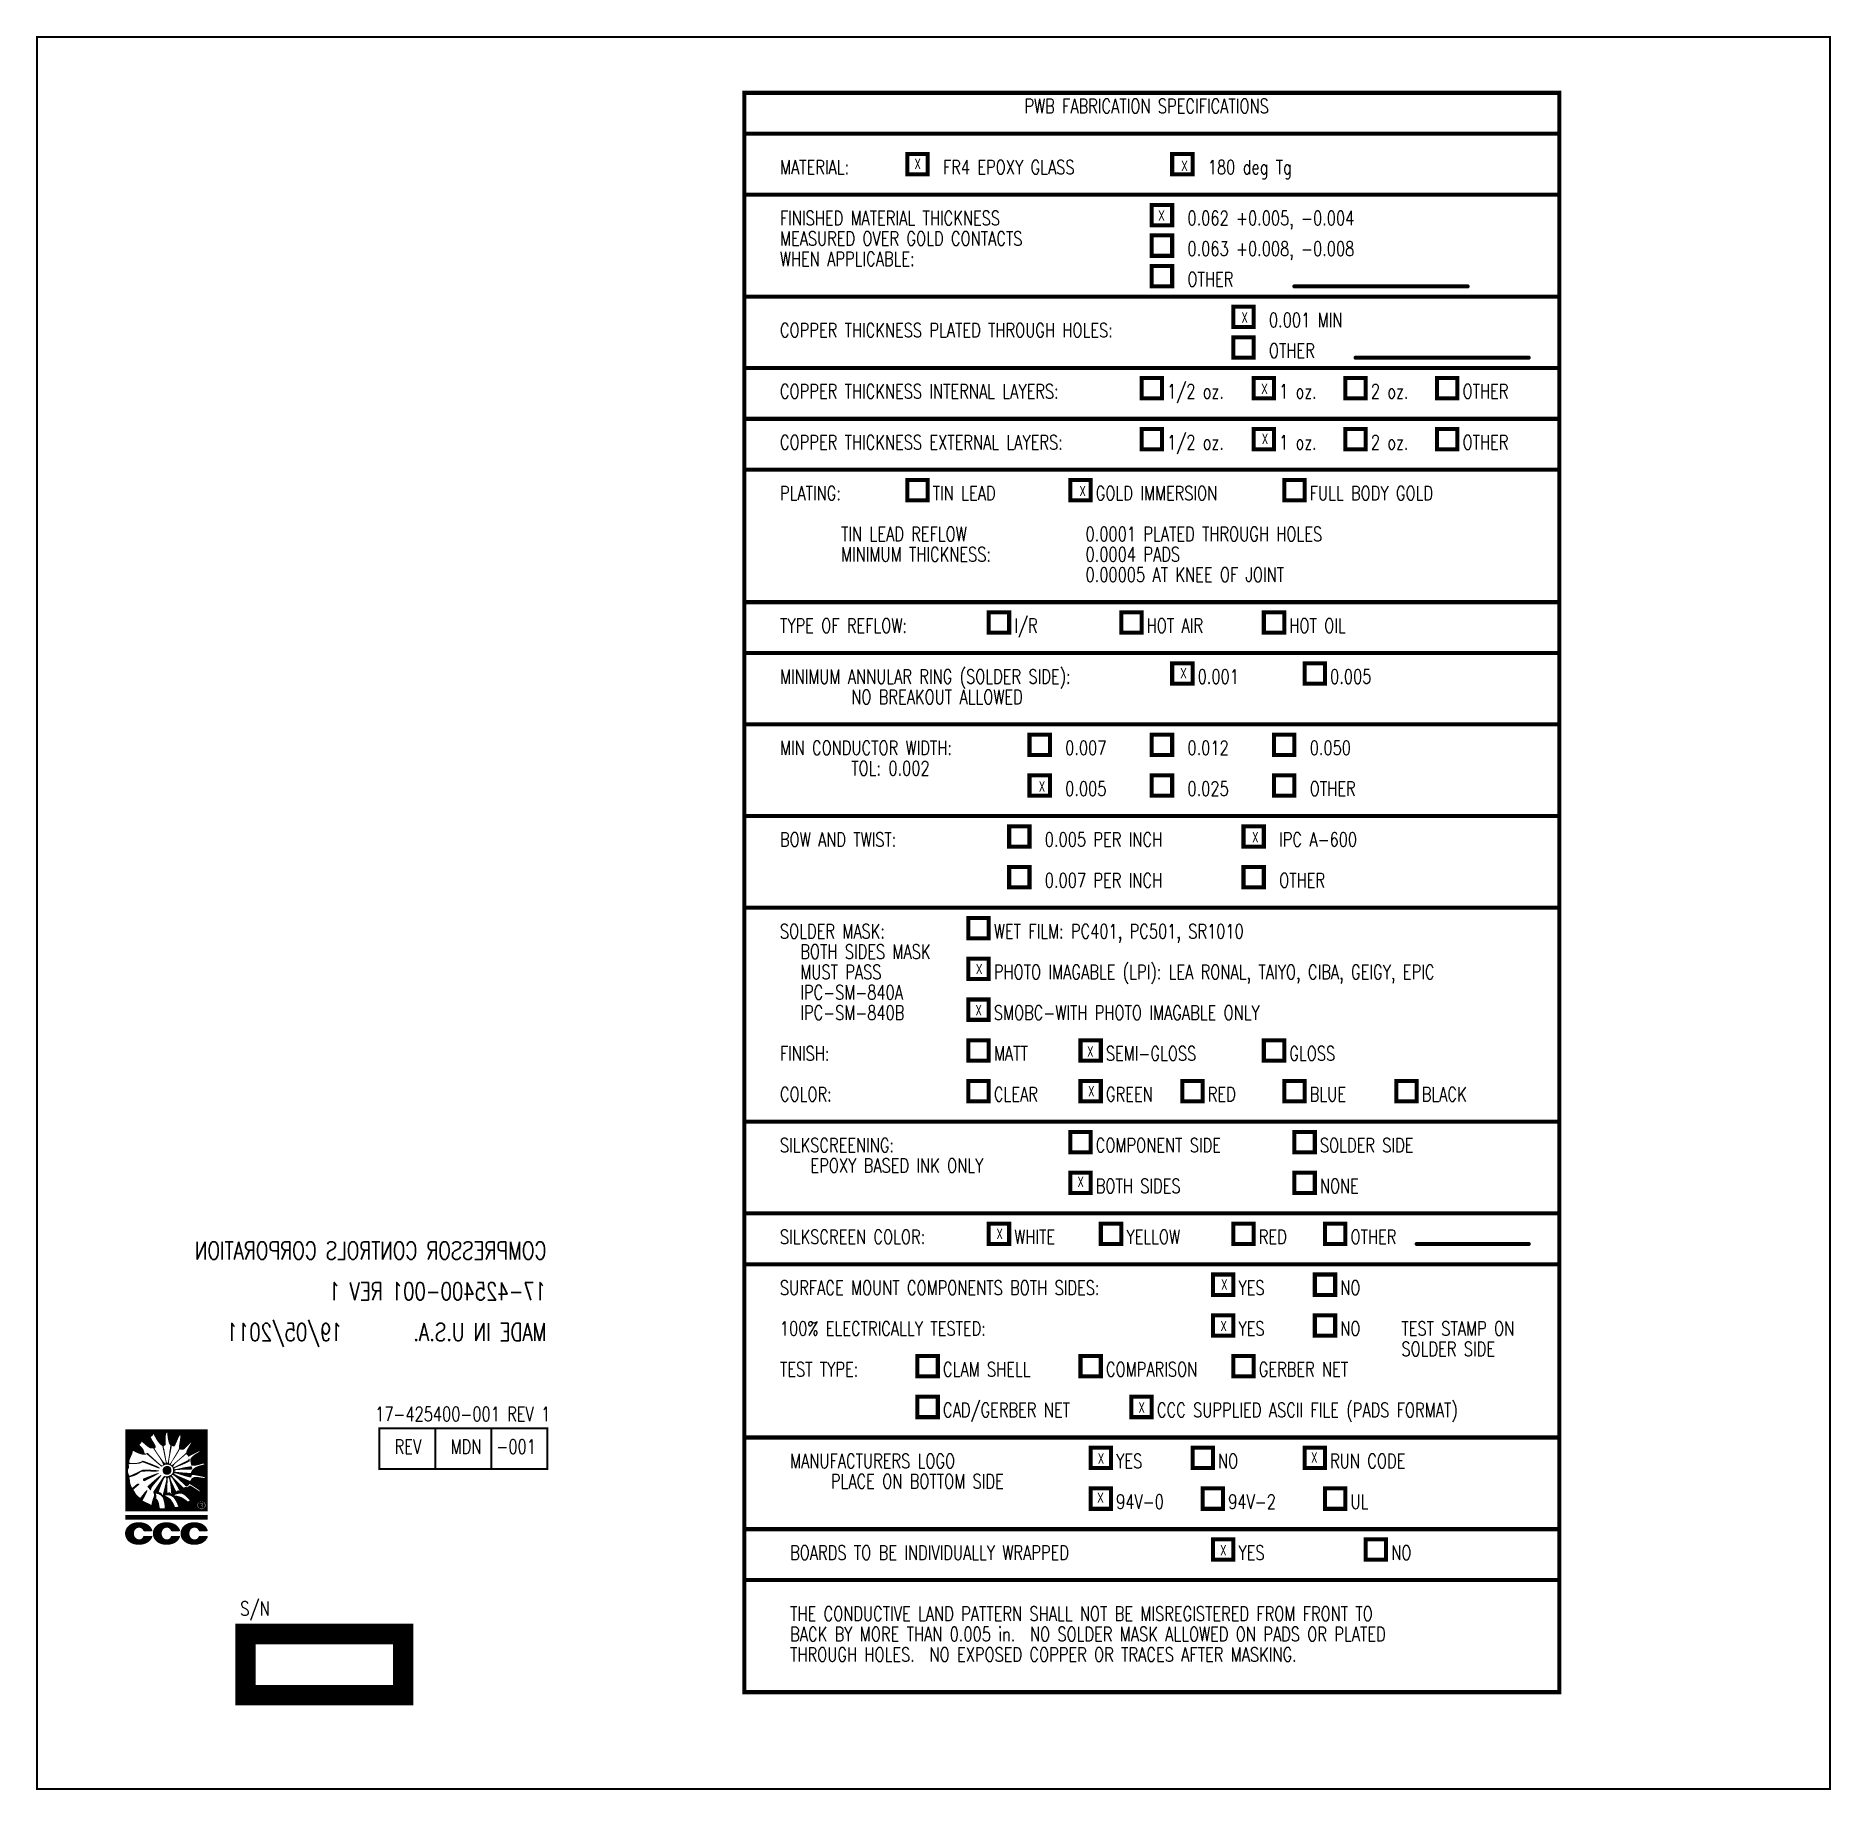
# Model space of a CAD drawing. Extents: x 0 to 224, y 0 to 219.
import ezdxf

# ---------------------------------------------------------------- set-up
doc = ezdxf.new("R2010")
doc.units = 0
for name, color, linetype in [('2D_LINE_24', 2, 'CONTINUOUS'), ('2D_LINE_26', 5, 'CONTINUOUS'), ('BOARD_OUTLINE_00', 254, 'CONTINUOUS'), ('COPPER_26', 4, 'CONTINUOUS'), ('TEXT_02', 5, 'CONTINUOUS'), ('TEXT_24', 2, 'CONTINUOUS'), ('TEXT_26', 5, 'CONTINUOUS')]:
    doc.layers.add(name, color=color, linetype=linetype)
doc.styles.add('W0$2032', font='simplex', dxfattribs={"width": 0.75})
doc.styles.add('W0$254', font='simplex', dxfattribs={"width": 0.75})

msp = doc.modelspace()

# ---------------------------------------------------------------- texts
at = {"layer": 'TEXT_02', "style": 'W0$2032', "text_generation_flag": 2, "width": 0.75}
for s, height, p in [('COMPRESSOR CONTROLS CORPORATION', 2.2047, (63.5, 66.04)), ('17-425400-001 REV 1', 2.2047, (63.5, 60.96)), ('19/05/2011', 2.205, (38.1, 55.88)), ('MADE IN U.S.A.', 2.2047, (63.5, 55.88))]:
    msp.add_text(s, height=height, dxfattribs=at).set_placement(p)
at = {"layer": 'TEXT_24', "style": 'W0$254', "width": 0.75}
for p in [(109.38, 202.01), (142.65, 201.76), (139.79, 195.54), (150.14, 182.84), (152.62, 173.95), (152.68, 167.72), (129.96, 161.21), (142.52, 138.51), (124.88, 124.38), (151.48, 118.07), (117.06, 101.62), (117, 96.48), (130.9, 91.33), (131.03, 86.38), (129.71, 75.1), (119.6, 68.6), (147.62, 62.27), (147.54, 57.11), (137.31, 46.94), (132.24, 40.6), (158.84, 40.72), (132.17, 35.71), (147.48, 29.17)]:
    msp.add_text('X', height=1.24, dxfattribs=at).set_placement(p)
at = {"layer": 'TEXT_26', "style": 'W0$254', "width": 0.75}
for s, p in [('17-425400-001 REV 1', (42.16, 45.87)), ('REV', (44.58, 41.81)), ('MDN', (51.56, 41.81)), ('-001', (57.28, 41.81)), ('S/N', (25.35, 21.62))]:
    msp.add_text(s, height=1.778, dxfattribs=at).set_placement(p)

# ---------------------------------------------------------------- blocks, each defined once
blk = doc.blocks.new('SMOOTH_0$254')
at = {"const_width": 0.127}
blk.add_lwpolyline([(-0.0635, 0, 1), (0.0635, 0, 1)], format="xyb", close=True, dxfattribs=at)
blk = doc.blocks.new('BOARD_6')
at = {"layer": 'BOARD_OUTLINE_00', "const_width": 0.254}
blk.add_lwpolyline([(0, 0), (223.52, 0), (223.52, 218.44), (0, 218.44)], close=True, dxfattribs=at)
at = {"layer": 'BOARD_OUTLINE_00'}
for p in [(0, 218.44), (223.52, 218.44), (0, 0), (223.52, 0)]:
    blk.add_blockref('SMOOTH_0$254', p, dxfattribs=at)
blk = doc.blocks.new('SMOOTH_0$0508')
at = {"const_width": 0.0254}
blk.add_lwpolyline([(-0.0127, 0, 1), (0.0127, 0, 1)], format="xyb", close=True, dxfattribs=at)
blk = doc.blocks.new('DRAWING_1')
at = {"layer": '2D_LINE_26', "const_width": 0.0508}
for points in [[(-1.64592, 14.35608), (8.5598, 14.35608)], [(-1.64592, 14.34592), (8.5598, 14.34592)], [(-1.64592, 14.33576), (8.5598, 14.33576)], [(-1.64592, 14.3256), (8.5598, 14.3256)], [(-1.64592, 14.31544), (8.5598, 14.31544)], [(-1.64592, 14.30528), (8.5598, 14.30528)], [(-1.64592, 14.29512), (8.5598, 14.29512)], [(-1.64592, 14.28496), (8.5598, 14.28496)], [(-1.64592, 14.2748), (8.5598, 14.2748)], [(-1.64592, 14.26464), (8.5598, 14.26464)], [(-1.64592, 14.25448), (8.5598, 14.25448)], [(-1.64592, 14.24432), (8.5598, 14.24432)], [(-1.64592, 14.23416), (8.5598, 14.23416)], [(-1.64592, 14.224), (8.5598, 14.224)], [(-1.64592, 14.21384), (8.5598, 14.21384)], [(-1.64592, 14.20368), (8.5598, 14.20368)], [(-1.64592, 14.19352), (8.5598, 14.19352)], [(-1.64592, 14.18336), (8.5598, 14.18336)], [(-1.64592, 14.1732), (8.5598, 14.1732)], [(-1.64592, 14.16304), (8.5598, 14.16304)], [(-1.64592, 14.15288), (8.5598, 14.15288)], [(-1.64592, 14.14272), (8.5598, 14.14272)], [(-1.64592, 14.13256), (8.5598, 14.13256)], [(-1.64592, 14.1224), (8.5598, 14.1224)], [(-1.64592, 14.11224), (8.5598, 14.11224)], [(-1.64592, 14.10208), (8.5598, 14.10208)], [(-1.64592, 14.09192), (8.5598, 14.09192)], [(-1.64592, 14.08176), (8.5598, 14.08176)], [(-1.64592, 14.0716), (8.5598, 14.0716)], [(-1.64592, 14.06144), (8.5598, 14.06144)], [(-1.64592, 14.05128), (8.5598, 14.05128)], [(-1.64592, 14.04112), (8.5598, 14.04112)], [(-1.64592, 14.03096), (8.5598, 14.03096)], [(-1.64592, 14.0208), (8.5598, 14.0208)], [(-1.64592, 14.01064), (8.5598, 14.01064)], [(-1.64592, 14.00048), (8.5598, 14.00048)], [(-1.64592, 13.99032), (8.5598, 13.99032)], [(-1.64592, 13.98016), (8.5598, 13.98016)], [(-1.64592, 13.97), (3.51028, 13.97)], [(-1.64592, 13.95984), (3.48996, 13.95984)], [(-1.64592, 13.94968), (3.46964, 13.94968)], [(-1.64592, 13.93952), (3.45948, 13.93952)], [(-1.64592, 13.92936), (3.44932, 13.92936)], [(-1.64592, 13.9192), (3.43916, 13.9192)], [(-1.64592, 13.90904), (3.429, 13.90904)], [(-1.64592, 13.89888), (3.429, 13.89888)], [(-1.64592, 13.88872), (3.41884, 13.88872)], [(-1.64592, 13.87856), (3.40868, 13.87856)], [(-1.64592, 13.8684), (3.40868, 13.8684)], [(-1.64592, 13.85824), (3.39852, 13.85824)], [(-1.64592, 13.84808), (3.39852, 13.84808)], [(-1.64592, 13.83792), (3.38836, 13.83792)], [(-1.64592, 13.82776), (3.38836, 13.82776)], [(-1.64592, 13.8176), (3.3782, 13.8176)], [(-1.64592, 13.80744), (3.3782, 13.80744)], [(-1.64592, 13.79728), (3.3782, 13.79728)], [(-1.64592, 13.78712), (1.78308, 13.78712)], [(-1.64592, 13.77696), (1.78308, 13.77696)], [(-1.64592, 13.7668), (1.77292, 13.7668)], [(-1.64592, 13.75664), (1.76276, 13.75664)], [(-1.64592, 13.74648), (1.76276, 13.74648)], [(-1.64592, 13.73632), (1.76276, 13.73632)], [(-1.64592, 13.72616), (1.7526, 13.72616)], [(-1.64592, 13.716), (1.7526, 13.716)], [(-1.64592, 13.70584), (1.7526, 13.70584)], [(-1.64592, 13.69568), (1.74244, 13.69568)], [(-1.64592, 13.68552), (1.74244, 13.68552)], [(-1.64592, 13.67536), (1.74244, 13.67536)], [(-1.64592, 13.6652), (1.74244, 13.6652)], [(-1.64592, 13.65504), (1.73228, 13.65504)], [(-1.64592, 13.64488), (1.73228, 13.64488)], [(-1.64592, 13.63472), (1.73228, 13.63472)], [(-1.64592, 13.62456), (1.72212, 13.62456)], [(-1.64592, 13.6144), (1.71196, 13.6144)], [(-1.64592, 13.60424), (1.71196, 13.60424)], [(-1.64592, 13.59408), (1.7018, 13.59408)], [(-1.64592, 13.58392), (1.69164, 13.58392)], [(-1.64592, 13.57376), (1.68148, 13.57376)], [(-1.64592, 13.5636), (1.67132, 13.5636)], [(-1.64592, 13.55344), (1.651, 13.55344)], [(-1.64592, 13.54328), (1.64084, 13.54328)], [(-1.64592, 13.53312), (1.63068, 13.53312)], [(-1.64592, 13.52296), (1.61036, 13.52296)], [(-1.64592, 13.5128), (1.59004, 13.5128)], [(-1.64592, 13.50264), (1.56972, 13.50264)], [(-1.64592, 13.49248), (1.5494, 13.49248)], [(-1.64592, 13.48232), (1.52908, 13.48232)], [(-1.64592, 13.47216), (1.51892, 13.47216)], [(-1.64592, 13.462), (1.4986, 13.462)], [(-1.64592, 13.45184), (1.48844, 13.45184)], [(-1.64592, 13.44168), (1.47828, 13.44168)], [(-1.64592, 13.43152), (1.46812, 13.43152)], [(-1.64592, 13.42136), (1.46812, 13.42136)], [(-1.64592, 13.4112), (1.46812, 13.4112)], [(1.8288, 13.78712), (3.36804, 13.78712)], [(1.83896, 13.77696), (3.36804, 13.77696)], [(1.84912, 13.7668), (3.36804, 13.7668)], [(1.85928, 13.75664), (3.36804, 13.75664)], [(1.85928, 13.74648), (3.35788, 13.74648)], [(1.86944, 13.73632), (3.35788, 13.73632)], [(1.8796, 13.72616), (3.35788, 13.72616)], [(1.8796, 13.716), (3.35788, 13.716)], [(1.88976, 13.70584), (3.34772, 13.70584)], [(1.89992, 13.69568), (3.34772, 13.69568)], [(1.89992, 13.68552), (3.34772, 13.68552)], [(1.91008, 13.67536), (3.34772, 13.67536)], [(1.91008, 13.6652), (3.34772, 13.6652)], [(1.92024, 13.65504), (3.34772, 13.65504)], [(1.9304, 13.64488), (3.33756, 13.64488)], [(1.9304, 13.63472), (3.33756, 13.63472)], [(1.94056, 13.62456), (3.33756, 13.62456)], [(1.94056, 13.6144), (3.33756, 13.6144)], [(1.95072, 13.60424), (3.33756, 13.60424)], [(1.96088, 13.59408), (3.33756, 13.59408)], [(1.96088, 13.58392), (3.33756, 13.58392)], [(1.97104, 13.57376), (3.33756, 13.57376)], [(1.97104, 13.5636), (3.3274, 13.5636)], [(1.9812, 13.55344), (3.3274, 13.55344)], [(1.9812, 13.54328), (3.3274, 13.54328)], [(1.99136, 13.53312), (3.3274, 13.53312)], [(2.00152, 13.52296), (3.3274, 13.52296)], [(2.00152, 13.5128), (3.3274, 13.5128)], [(2.01168, 13.50264), (3.3274, 13.50264)], [(2.01168, 13.49248), (3.3274, 13.49248)], [(2.02184, 13.48232), (3.3274, 13.48232)], [(2.02184, 13.47216), (3.3274, 13.47216)], [(2.032, 13.462), (3.3274, 13.462)], [(2.04216, 13.45184), (3.3274, 13.45184)], [(2.04216, 13.44168), (3.3274, 13.44168)], [(2.05232, 13.43152), (3.3274, 13.43152)], [(2.05232, 13.42136), (3.3274, 13.42136)], [(2.06248, 13.4112), (3.3274, 13.4112)], [(3.56616, 13.97), (8.5598, 13.97)], [(3.56616, 13.95984), (8.5598, 13.95984)], [(3.56616, 13.94968), (8.5598, 13.94968)], [(3.56616, 13.93952), (8.5598, 13.93952)], [(3.56616, 13.92936), (8.5598, 13.92936)], [(3.56616, 13.9192), (8.5598, 13.9192)], [(3.56616, 13.90904), (8.5598, 13.90904)], [(3.56616, 13.89888), (8.5598, 13.89888)], [(3.56616, 13.88872), (8.5598, 13.88872)], [(3.56616, 13.87856), (8.5598, 13.87856)], [(3.56616, 13.8684), (8.5598, 13.8684)], [(3.56616, 13.85824), (8.5598, 13.85824)], [(3.56616, 13.83792), (8.5598, 13.83792)], [(3.57632, 13.84808), (8.5598, 13.84808)], [(3.57632, 13.82776), (8.5598, 13.82776)], [(3.57632, 13.8176), (8.5598, 13.8176)], [(3.57632, 13.80744), (8.5598, 13.80744)], [(3.57632, 13.79728), (8.5598, 13.79728)], [(3.57632, 13.78712), (8.5598, 13.78712)], [(3.57632, 13.77696), (8.5598, 13.77696)], [(3.57632, 13.7668), (8.5598, 13.7668)], [(3.57632, 13.74648), (8.5598, 13.74648)], [(3.58648, 13.75664), (8.5598, 13.75664)], [(3.58648, 13.73632), (8.5598, 13.73632)], [(3.58648, 13.72616), (8.5598, 13.72616)], [(3.58648, 13.716), (8.5598, 13.716)], [(3.58648, 13.70584), (8.5598, 13.70584)], [(3.58648, 13.69568), (8.5598, 13.69568)], [(3.58648, 13.68552), (8.5598, 13.68552)], [(3.58648, 13.6652), (8.5598, 13.6652)], [(3.59664, 13.67536), (8.5598, 13.67536)], [(3.59664, 13.65504), (8.5598, 13.65504)], [(3.59664, 13.64488), (5.12572, 13.64488)], [(3.59664, 13.63472), (5.1054, 13.63472)], [(3.59664, 13.62456), (5.09524, 13.62456)], [(3.59664, 13.6144), (5.08508, 13.6144)], [(3.59664, 13.60424), (5.07492, 13.60424)], [(3.59664, 13.58392), (5.06476, 13.58392)], [(3.6068, 13.59408), (5.06476, 13.59408)], [(3.6068, 13.57376), (5.0546, 13.57376)], [(3.6068, 13.5636), (5.04444, 13.5636)], [(3.6068, 13.55344), (5.04444, 13.55344)], [(3.6068, 13.54328), (5.03428, 13.54328)], [(3.6068, 13.53312), (5.02412, 13.53312)], [(3.6068, 13.52296), (5.02412, 13.52296)], [(3.6068, 13.50264), (5.01396, 13.50264)], [(3.61696, 13.5128), (5.01396, 13.5128)], [(3.61696, 13.49248), (5.0038, 13.49248)], [(3.61696, 13.48232), (4.99364, 13.48232)], [(3.61696, 13.47216), (4.99364, 13.47216)], [(3.61696, 13.462), (4.98348, 13.462)], [(3.61696, 13.45184), (4.98348, 13.45184)], [(3.61696, 13.44168), (4.97332, 13.44168)], [(3.61696, 13.43152), (4.97332, 13.43152)], [(3.62712, 13.42136), (4.96316, 13.42136)], [(3.62712, 13.4112), (4.96316, 13.4112)], [(5.1816, 13.64488), (8.5598, 13.64488)], [(5.19176, 13.63472), (8.5598, 13.63472)], [(5.19176, 13.62456), (8.5598, 13.62456)], [(5.20192, 13.6144), (8.5598, 13.6144)], [(5.20192, 13.60424), (8.5598, 13.60424)], [(5.20192, 13.59408), (8.5598, 13.59408)], [(5.20192, 13.57376), (8.5598, 13.57376)], [(5.20192, 13.43152), (8.5598, 13.43152)], [(5.20192, 13.4112), (8.5598, 13.4112)], [(5.21208, 13.58392), (8.5598, 13.58392)], [(5.21208, 13.5636), (8.5598, 13.5636)], [(5.21208, 13.55344), (8.5598, 13.55344)], [(5.21208, 13.54328), (8.5598, 13.54328)], [(5.21208, 13.53312), (8.5598, 13.53312)], [(5.21208, 13.52296), (8.5598, 13.52296)], [(5.21208, 13.5128), (8.5598, 13.5128)], [(5.21208, 13.50264), (8.5598, 13.50264)], [(5.21208, 13.49248), (8.5598, 13.49248)], [(5.21208, 13.48232), (8.5598, 13.48232)], [(5.21208, 13.47216), (8.5598, 13.47216)], [(5.21208, 13.462), (8.5598, 13.462)], [(5.21208, 13.45184), (8.5598, 13.45184)], [(5.21208, 13.44168), (8.5598, 13.44168)], [(5.21208, 13.42136), (8.5598, 13.42136)], [(-1.64592, 13.40104), (1.46812, 13.40104)], [(-1.64592, 13.39088), (1.46812, 13.39088)], [(-1.64592, 13.38072), (1.46812, 13.38072)], [(-1.64592, 13.37056), (1.46812, 13.37056)], [(-1.64592, 13.3604), (1.47828, 13.3604)], [(-1.64592, 13.35024), (1.47828, 13.35024)], [(-1.64592, 13.34008), (1.47828, 13.34008)], [(-1.64592, 13.32992), (1.48844, 13.32992)], [(-1.64592, 13.31976), (1.48844, 13.31976)], [(-1.64592, 13.3096), (1.4986, 13.3096)], [(-1.64592, 13.29944), (1.4986, 13.29944)], [(-1.64592, 13.28928), (1.4986, 13.28928)], [(-1.64592, 13.27912), (1.50876, 13.27912)], [(-1.64592, 13.26896), (1.50876, 13.26896)], [(-1.64592, 13.2588), (1.51892, 13.2588)], [(-1.64592, 13.24864), (1.51892, 13.24864)], [(-1.64592, 13.23848), (1.52908, 13.23848)], [(-1.64592, 13.22832), (1.52908, 13.22832)], [(-1.64592, 13.21816), (1.53924, 13.21816)], [(-1.64592, 13.208), (1.53924, 13.208)], [(-1.64592, 13.19784), (1.5494, 13.19784)], [(-1.64592, 13.18768), (1.5494, 13.18768)], [(-1.64592, 13.17752), (1.55956, 13.17752)], [(-1.64592, 13.16736), (1.55956, 13.16736)], [(-1.64592, 13.1572), (1.56972, 13.1572)], [(-1.64592, 13.14704), (1.57988, 13.14704)], [(-1.64592, 13.13688), (1.57988, 13.13688)], [(-1.64592, 13.12672), (1.59004, 13.12672)], [(-1.64592, 13.11656), (1.59004, 13.11656)], [(-1.64592, 13.1064), (1.6002, 13.1064)], [(-1.64592, 13.09624), (1.6002, 13.09624)], [(-1.64592, 13.08608), (1.61036, 13.08608)], [(-1.64592, 13.07592), (1.61036, 13.07592)], [(-1.64592, 13.06576), (1.62052, 13.06576)], [(-1.64592, 13.0556), (1.63068, 13.0556)], [(-1.64592, 13.04544), (1.63068, 13.04544)], [(-1.64592, 13.03528), (1.64084, 13.03528)], [(-1.64592, 13.02512), (1.651, 13.02512)], [(-1.64592, 13.01496), (1.651, 13.01496)], [(-1.64592, 13.0048), (1.66116, 13.0048)], [(-1.64592, 12.99464), (1.66116, 12.99464)], [(-1.64592, 12.98448), (1.67132, 12.98448)], [(-1.64592, 12.97432), (1.68148, 12.97432)], [(-1.64592, 12.96416), (1.68148, 12.96416)], [(-1.64592, 12.954), (1.69164, 12.954)], [(-1.64592, 12.94384), (1.69164, 12.94384)], [(-1.64592, 12.93368), (1.7018, 12.93368)], [(-1.64592, 12.92352), (1.71196, 12.92352)], [(-1.64592, 12.91336), (1.71196, 12.91336)], [(-1.64592, 12.9032), (1.72212, 12.9032)], [(-1.64592, 12.89304), (1.73228, 12.89304)], [(-1.64592, 12.88288), (1.73228, 12.88288)], [(-1.64592, 12.87272), (1.74244, 12.87272)], [(-1.64592, 12.86256), (1.74244, 12.86256)], [(-1.64592, 12.8524), (1.7526, 12.8524)], [(-1.64592, 12.84224), (0.30988, 12.84224)], [(-1.64592, 12.83208), (0.29972, 12.83208)], [(-1.64592, 12.82192), (0.28956, 12.82192)], [(-1.64592, 12.81176), (0.28956, 12.81176)], [(-1.64592, 12.8016), (0.2794, 12.8016)], [(-1.64592, 12.79144), (0.2794, 12.79144)], [(-1.64592, 12.78128), (0.2794, 12.78128)], [(-1.64592, 12.77112), (0.2794, 12.77112)], [(-1.64592, 12.76096), (0.2794, 12.76096)], [(-1.64592, 12.7508), (0.2794, 12.7508)], [(-1.64592, 12.74064), (0.2794, 12.74064)], [(-1.64592, 12.73048), (0.2794, 12.73048)], [(-1.64592, 12.72032), (0.26924, 12.72032)], [(-1.64592, 12.71016), (0.26924, 12.71016)], [(-1.64592, 12.7), (0.26924, 12.7)], [(-1.64592, 12.68984), (0.26924, 12.68984)], [(-1.64592, 12.67968), (0.25908, 12.67968)], [(-1.64592, 12.66952), (0.25908, 12.66952)], [(-1.64592, 12.65936), (0.24892, 12.65936)], [(-1.64592, 12.6492), (0.23876, 12.6492)], [(-1.64592, 12.63904), (0.2286, 12.63904)], [(-1.64592, 12.62888), (0.2286, 12.62888)], [(-1.64592, 12.61872), (0.21844, 12.61872)], [(-1.64592, 12.60856), (0.20828, 12.60856)], [(-1.64592, 12.5984), (0.19812, 12.5984)], [(-1.64592, 12.58824), (0.18796, 12.58824)], [(-1.64592, 12.57808), (0.16764, 12.57808)], [(-1.64592, 12.56792), (0.15748, 12.56792)], [(-1.64592, 12.55776), (0.14732, 12.55776)], [(-1.64592, 12.5476), (0.13716, 12.5476)], [(-1.64592, 12.53744), (0.127, 12.53744)], [(-1.64592, 12.52728), (0.11684, 12.52728)], [(-1.64592, 12.51712), (0.10668, 12.51712)], [(-1.64592, 12.50696), (0.09652, 12.50696)], [(-1.64592, 12.4968), (0.08636, 12.4968)], [(-1.64592, 12.48664), (0.08636, 12.48664)], [(-1.64592, 12.47648), (0.08636, 12.47648)], [(-1.64592, 12.46632), (0.0762, 12.46632)], [(-1.64592, 12.45616), (0.0762, 12.45616)], [(-1.64592, 12.446), (0.06604, 12.446)], [(-1.64592, 12.43584), (0.0762, 12.43584)], [(-1.64592, 12.42568), (0.06604, 12.42568)], [(-1.64592, 12.41552), (0.06604, 12.41552)], [(-1.64592, 12.40536), (0.0762, 12.40536)], [(-1.64592, 12.3952), (0.08636, 12.3952)], [(-1.64592, 12.38504), (0.08636, 12.38504)], [(-1.64592, 12.37488), (0.09652, 12.37488)], [(-1.64592, 12.36472), (0.10668, 12.36472)], [(-1.64592, 12.35456), (0.11684, 12.35456)], [(-1.64592, 12.3444), (0.127, 12.3444)], [(-1.64592, 12.33424), (0.13716, 12.33424)], [(-1.64592, 12.32408), (0.14732, 12.32408)], [(-1.64592, 12.31392), (0.15748, 12.31392)], [(-1.64592, 12.30376), (0.16764, 12.30376)], [(-1.64592, 12.2936), (0.1778, 12.2936)], [(-1.64592, 12.28344), (0.18796, 12.28344)], [(-1.64592, 12.27328), (0.19812, 12.27328)], [(-1.64592, 12.26312), (0.20828, 12.26312)], [(-1.64592, 12.25296), (0.21844, 12.25296)], [(-1.64592, 12.2428), (0.2286, 12.2428)], [(-1.64592, 12.23264), (0.23876, 12.23264)], [(-1.64592, 12.22248), (0.24892, 12.22248)], [(-1.64592, 12.21232), (0.25908, 12.21232)], [(-1.64592, 12.20216), (0.26924, 12.20216)], [(-1.64592, 12.192), (0.28956, 12.192)], [(-1.64592, 12.18184), (0.29972, 12.18184)], [(-1.64592, 12.17168), (0.30988, 12.17168)], [(-1.64592, 12.16152), (0.30988, 12.16152)], [(-1.64592, 12.15136), (0.32004, 12.15136)], [(-1.64592, 12.1412), (0.3302, 12.1412)], [(-1.64592, 12.13104), (0.34036, 12.13104)], [(-1.64592, 12.12088), (0.35052, 12.12088)], [(-1.64592, 12.11072), (0.36068, 12.11072)], [(-1.64592, 12.10056), (0.37084, 12.10056)], [(-1.64592, 12.0904), (0.381, 12.0904)], [(-1.64592, 12.08024), (0.39116, 12.08024)], [(-1.64592, 12.07008), (0.40132, 12.07008)], [(-1.64592, 12.05992), (0.41148, 12.05992)], [(-1.64592, 12.04976), (0.42164, 12.04976)], [(-1.64592, 12.0396), (0.42164, 12.0396)], [(-1.64592, 12.02944), (0.4318, 12.02944)], [(-1.64592, 12.01928), (0.44196, 12.01928)], [(-1.64592, 12.00912), (0.44196, 12.00912)], [(-1.64592, 11.99896), (0.45212, 11.99896)], [(-1.64592, 11.9888), (0.46228, 11.9888)], [(-1.64592, 11.97864), (0.47244, 11.97864)], [(-1.64592, 11.96848), (0.47244, 11.96848)], [(-1.64592, 11.95832), (0.4826, 11.95832)], [(-1.64592, 11.94816), (0.49276, 11.94816)], [(-1.64592, 11.938), (0.49276, 11.938)], [(-1.64592, 11.92784), (0.50292, 11.92784)], [(-1.64592, 11.91768), (0.50292, 11.91768)], [(-1.64592, 11.90752), (0.51308, 11.90752)], [(-1.64592, 11.89736), (0.52324, 11.89736)], [(-1.64592, 11.8872), (0.52324, 11.8872)], [(-1.64592, 11.87704), (0.5334, 11.87704)], [(-1.64592, 11.86688), (0.5334, 11.86688)], [(-1.64592, 11.85672), (0.54356, 11.85672)], [(-1.64592, 11.84656), (0.54356, 11.84656)], [(-1.64592, 11.8364), (0.55372, 11.8364)], [(-1.64592, 11.82624), (0.55372, 11.82624)], [(-1.64592, 11.81608), (0.56388, 11.81608)], [(-1.64592, 11.80592), (0.56388, 11.80592)], [(-1.64592, 11.79576), (0.57404, 11.79576)], [(-1.64592, 11.7856), (0.57404, 11.7856)], [(-1.64592, 11.77544), (0.57404, 11.77544)], [(-1.64592, 11.76528), (0.5842, 11.76528)], [(-1.64592, 11.75512), (0.5842, 11.75512)], [(-1.64592, 11.74496), (0.5842, 11.74496)], [(-1.64592, 11.7348), (0.59436, 11.7348)], [(-1.64592, 11.72464), (0.59436, 11.72464)], [(-1.64592, 11.71448), (-0.77724, 11.71448)], [(-1.64592, 11.70432), (-0.77724, 11.70432)], [(-1.64592, 11.69416), (-0.77724, 11.69416)], [(-1.64592, 11.684), (-0.77724, 11.684)], [(-1.64592, 11.67384), (-0.77724, 11.67384)], [(-1.64592, 11.66368), (-0.77724, 11.66368)], [(-1.64592, 11.65352), (-0.77724, 11.65352)], [(-1.64592, 11.64336), (-0.77724, 11.64336)], [(-1.64592, 11.6332), (-0.77724, 11.6332)], [(-1.64592, 11.62304), (-0.7874, 11.62304)], [(-1.64592, 11.61288), (-0.77724, 11.61288)], [(-1.64592, 11.60272), (-0.7874, 11.60272)], [(-1.64592, 11.59256), (-0.7874, 11.59256)], [(-1.64592, 11.5824), (-0.7874, 11.5824)], [(-1.64592, 11.57224), (-0.7874, 11.57224)], [(-1.64592, 11.56208), (-0.7874, 11.56208)], [(-1.64592, 11.55192), (-0.7874, 11.55192)], [(-1.64592, 11.54176), (-0.79756, 11.54176)], [(-1.64592, 11.5316), (-0.79756, 11.5316)], [(-1.64592, 11.52144), (-0.79756, 11.52144)], [(-1.64592, 11.51128), (-0.79756, 11.51128)], [(-1.64592, 11.50112), (-0.79756, 11.50112)], [(-1.64592, 11.49096), (-0.80772, 11.49096)], [(-1.64592, 11.4808), (-0.80772, 11.4808)], [(-1.64592, 11.47064), (-0.80772, 11.47064)], [(-1.64592, 11.46048), (-0.81788, 11.46048)], [(-1.64592, 11.45032), (-0.81788, 11.45032)], [(-1.64592, 11.44016), (-0.81788, 11.44016)], [(-1.64592, 11.43), (-0.81788, 11.43)], [(-1.64592, 11.41984), (-0.82804, 11.41984)], [(-1.64592, 11.40968), (-0.82804, 11.40968)], [(-1.64592, 11.39952), (-0.82804, 11.39952)], [(-1.64592, 11.38936), (-0.82804, 11.38936)], [(-1.64592, 11.3792), (-0.8382, 11.3792)], [(-1.64592, 11.36904), (-0.8382, 11.36904)], [(-1.64592, 11.35888), (-0.8382, 11.35888)], [(-1.64592, 11.34872), (-0.84836, 11.34872)], [(-1.64592, 11.33856), (-0.84836, 11.33856)], [(-1.64592, 11.3284), (-0.84836, 11.3284)], [(-1.64592, 11.31824), (-0.85852, 11.31824)], [(-1.64592, 11.30808), (-0.85852, 11.30808)], [(-1.64592, 11.29792), (-0.85852, 11.29792)], [(-1.64592, 11.28776), (-0.86868, 11.28776)], [(-1.64592, 11.2776), (-0.86868, 11.2776)], [(-1.64592, 11.26744), (-0.87884, 11.26744)], [(-1.64592, 11.25728), (-0.87884, 11.25728)], [(-1.64592, 11.24712), (-0.87884, 11.24712)], [(-1.64592, 11.23696), (-0.889, 11.23696)], [(-1.64592, 11.2268), (-0.889, 11.2268)], [(-1.64592, 11.21664), (-0.89916, 11.21664)], [(-1.64592, 11.20648), (-0.89916, 11.20648)], [(-1.64592, 11.19632), (-0.89916, 11.19632)], [(-1.64592, 11.18616), (-0.90932, 11.18616)], [(-1.64592, 11.176), (-0.90932, 11.176)], [(-1.64592, 11.16584), (-0.91948, 11.16584)], [(-0.75184, 11.71448), (0.60452, 11.71448)], [(-0.73152, 11.70432), (0.60452, 11.70432)], [(-0.7112, 11.69416), (0.60452, 11.69416)], [(-0.68072, 11.684), (0.61468, 11.684)], [(-0.6604, 11.67384), (0.61468, 11.67384)], [(-0.64008, 11.66368), (0.61468, 11.66368)], [(-0.61976, 11.65352), (0.62484, 11.65352)], [(-0.59944, 11.64336), (0.62484, 11.64336)], [(-0.56896, 11.6332), (0.62484, 11.6332)], [(-0.54864, 11.62304), (0.62484, 11.62304)], [(-0.52832, 11.61288), (0.635, 11.61288)], [(-0.508, 11.60272), (0.635, 11.60272)], [(-0.48768, 11.59256), (0.635, 11.59256)], [(-0.4572, 11.5824), (0.635, 11.5824)], [(-0.43688, 11.57224), (0.64516, 11.57224)], [(-0.41656, 11.56208), (0.64516, 11.56208)], [(-0.39624, 11.55192), (0.64516, 11.55192)], [(-0.37592, 11.54176), (0.65532, 11.54176)], [(-0.34544, 11.5316), (0.65532, 11.5316)], [(-0.32512, 11.52144), (0.65532, 11.52144)], [(-0.3048, 11.51128), (0.65532, 11.51128)], [(-0.28448, 11.50112), (0.66548, 11.50112)], [(-0.26416, 11.49096), (0.66548, 11.49096)], [(-0.23368, 11.4808), (0.66548, 11.4808)], [(-0.21336, 11.47064), (0.66548, 11.47064)], [(-0.19304, 11.46048), (0.67564, 11.46048)], [(-0.16256, 11.45032), (0.67564, 11.45032)], [(-0.14224, 11.44016), (0.67564, 11.44016)], [(-0.12192, 11.43), (0.6858, 11.43)], [(-0.09144, 11.41984), (0.6858, 11.41984)], [(-0.07112, 11.40968), (0.69596, 11.40968)], [(-0.04064, 11.39952), (0.69596, 11.39952)], [(-0.02032, 11.38936), (0.70612, 11.38936)], [(0.01016, 11.3792), (0.71628, 11.3792)], [(0.03048, 11.36904), (0.71628, 11.36904)], [(0.06096, 11.35888), (0.72644, 11.35888)], [(0.09144, 11.34872), (0.7366, 11.34872)], [(0.11176, 11.33856), (0.75692, 11.33856)], [(0.14224, 11.3284), (0.79756, 11.3284)], [(0.17272, 11.31824), (1.18364, 11.31824)], [(0.2032, 11.30808), (1.1938, 11.30808)], [(0.23368, 11.29792), (0.94996, 11.29792)], [(0.26416, 11.28776), (0.92964, 11.28776)], [(0.3048, 11.2776), (0.91948, 11.2776)], [(0.33528, 12.84224), (1.76276, 12.84224)], [(0.34544, 11.26744), (0.89916, 11.26744)], [(0.36576, 12.83208), (1.76276, 12.83208)], [(0.38608, 12.82192), (1.77292, 12.82192)], [(0.38608, 11.25728), (0.87884, 11.25728)], [(0.4064, 12.81176), (1.78308, 12.81176)], [(0.41656, 12.8016), (1.78308, 12.8016)], [(0.42672, 11.24712), (0.85852, 11.24712)], [(0.43688, 12.79144), (1.79324, 12.79144)], [(0.44704, 12.78128), (1.79324, 12.78128)], [(0.46736, 12.77112), (1.8034, 12.77112)], [(0.46736, 11.23696), (0.47244, 11.23696)], [(0.47752, 12.76096), (1.81356, 12.76096)], [(0.48768, 12.7508), (1.81356, 12.7508)], [(0.48768, 11.23696), (0.82804, 11.23696)], [(0.49784, 12.74064), (1.82372, 12.74064)], [(0.51816, 12.73048), (1.82372, 12.73048)], [(0.52832, 12.72032), (1.83388, 12.72032)], [(0.53848, 12.71016), (1.84404, 12.71016)], [(0.53848, 11.2268), (0.77724, 11.2268)], [(0.54864, 12.7), (1.84404, 12.7)], [(0.56896, 12.68984), (1.8542, 12.68984)], [(0.57912, 12.67968), (1.8542, 12.67968)], [(0.58928, 12.66952), (1.86436, 12.66952)], [(0.59944, 12.65936), (1.87452, 12.65936)], [(0.6096, 12.6492), (1.87452, 12.6492)], [(0.62992, 12.63904), (1.88468, 12.63904)], [(0.62992, 12.62888), (1.89484, 12.62888)], [(0.64008, 11.21664), (0.64516, 11.21664)], [(0.65024, 12.61872), (1.89484, 12.61872)], [(0.6604, 12.60856), (1.89484, 12.60856)], [(0.6604, 11.21664), (0.66548, 11.21664)], [(0.67056, 12.5984), (1.905, 12.5984)], [(0.68072, 12.58824), (1.91516, 12.58824)], [(0.69088, 12.57808), (1.91516, 12.57808)], [(0.69088, 11.21664), (0.69596, 11.21664)], [(0.70104, 12.56792), (1.92532, 12.56792)], [(0.7112, 12.55776), (1.92532, 12.55776)], [(0.73152, 12.5476), (1.93548, 12.5476)], [(0.73152, 12.53744), (1.93548, 12.53744)], [(0.75184, 12.52728), (1.94564, 12.52728)], [(0.762, 12.51712), (1.94564, 12.51712)], [(0.77216, 12.50696), (1.9558, 12.50696)], [(0.78232, 12.4968), (1.96596, 12.4968)], [(0.79248, 12.48664), (1.96596, 12.48664)], [(0.80264, 12.47648), (1.97612, 12.47648)], [(0.8128, 12.46632), (1.97612, 12.46632)], [(0.8128, 11.3284), (0.81788, 11.3284)], [(0.83312, 12.45616), (1.98628, 12.45616)], [(0.83312, 11.3284), (1.17348, 11.3284)], [(0.84328, 12.446), (1.98628, 12.446)], [(0.85344, 12.43584), (1.99644, 12.43584)], [(0.8636, 12.42568), (1.99644, 12.42568)], [(0.87376, 12.41552), (2.0066, 12.41552)], [(0.88392, 12.40536), (2.0066, 12.40536)], [(0.89408, 12.3952), (2.0066, 12.3952)], [(0.9144, 12.38504), (2.01676, 12.38504)], [(0.9144, 11.33856), (1.16332, 11.33856)], [(0.92456, 12.37488), (2.01676, 12.37488)], [(0.93472, 12.36472), (2.02692, 12.36472)], [(0.94488, 12.35456), (2.02692, 12.35456)], [(0.95504, 12.3444), (2.03708, 12.3444)], [(0.95504, 11.34872), (1.15316, 11.34872)], [(0.97536, 12.33424), (2.03708, 12.33424)], [(0.98552, 12.32408), (2.04724, 12.32408)], [(0.98552, 11.29792), (1.20396, 11.29792)], [(0.99568, 12.31392), (2.04724, 12.31392)], [(0.99568, 11.35888), (1.13284, 11.35888)], [(0.99568, 11.28776), (1.21412, 11.28776)], [(1.00584, 12.30376), (2.0574, 12.30376)], [(1.00584, 11.2776), (1.22428, 11.2776)], [(1.016, 11.26744), (1.23444, 11.26744)], [(1.02616, 12.2936), (2.0574, 12.2936)], [(1.02616, 11.36904), (1.12268, 11.36904)], [(1.02616, 11.25728), (1.2446, 11.25728)], [(1.03632, 12.28344), (2.0574, 12.28344)], [(1.04648, 12.27328), (2.0574, 12.27328)], [(1.04648, 11.24712), (1.25476, 11.24712)], [(1.05664, 12.26312), (2.06756, 12.26312)], [(1.05664, 11.3792), (1.11252, 11.3792)], [(1.05664, 11.23696), (1.26492, 11.23696)], [(1.0668, 11.2268), (1.28524, 11.2268)], [(1.07696, 12.25296), (2.06756, 12.25296)], [(1.07696, 11.21664), (1.2954, 11.21664)], [(1.08712, 12.2428), (2.06756, 12.2428)], [(1.08712, 11.38936), (1.10236, 11.38936)], [(1.08712, 11.20648), (1.30556, 11.20648)], [(1.09728, 12.23264), (2.07772, 12.23264)], [(1.09728, 11.19632), (1.31572, 11.19632)], [(1.1176, 12.22248), (2.07772, 12.22248)], [(1.1176, 11.18616), (1.32588, 11.18616)], [(1.12776, 12.21232), (2.07772, 12.21232)], [(1.12776, 11.176), (1.33604, 11.176)], [(1.13792, 11.16584), (1.3462, 11.16584)], [(1.14808, 12.20216), (2.07772, 12.20216)], [(1.15824, 12.192), (2.08788, 12.192)], [(1.1684, 12.18184), (2.08788, 12.18184)], [(1.18872, 12.17168), (2.08788, 12.17168)], [(1.19888, 12.16152), (2.08788, 12.16152)], [(1.2192, 12.15136), (2.08788, 12.15136)], [(1.22936, 12.1412), (2.08788, 12.1412)], [(1.24968, 12.13104), (2.07772, 12.13104)], [(1.27, 12.12088), (2.07772, 12.12088)], [(1.28016, 12.11072), (2.07772, 12.11072)], [(1.30048, 12.10056), (2.06756, 12.10056)], [(1.3208, 12.0904), (2.0574, 12.0904)], [(1.34112, 12.08024), (2.04724, 12.08024)], [(1.36144, 12.07008), (2.04724, 12.07008)], [(1.38176, 12.05992), (2.02692, 12.05992)], [(1.40208, 12.04976), (1.76276, 12.04976)], [(1.43256, 12.0396), (1.73228, 12.0396)], [(1.46304, 12.02944), (1.7018, 12.02944)], [(1.51384, 12.01928), (1.64084, 12.01928)], [(1.65608, 12.01928), (1.66116, 12.01928)], [(1.79832, 12.04976), (2.01676, 12.04976)], [(1.80848, 12.0396), (2.0066, 12.0396)], [(1.80848, 12.02944), (1.99644, 12.02944)], [(1.81864, 12.01928), (1.98628, 12.01928)], [(1.8288, 12.00912), (1.97612, 12.00912)], [(1.8288, 11.99896), (1.96596, 11.99896)], [(1.83896, 11.9888), (1.9558, 11.9888)], [(1.84912, 11.97864), (1.94564, 11.97864)], [(1.84912, 11.96848), (1.94564, 11.96848)], [(1.85928, 11.95832), (1.94564, 11.95832)], [(1.85928, 11.94816), (1.93548, 11.94816)], [(1.86944, 11.938), (1.94564, 11.938)], [(1.8796, 11.92784), (1.94564, 11.92784)], [(1.8796, 11.91768), (1.9558, 11.91768)], [(1.88976, 11.90752), (1.9558, 11.90752)], [(1.89992, 11.89736), (1.96596, 11.89736)], [(1.89992, 11.8872), (1.97612, 11.8872)], [(1.91008, 11.87704), (1.97612, 11.87704)], [(1.91008, 11.86688), (1.98628, 11.86688)], [(1.92024, 11.85672), (1.99644, 11.85672)], [(1.9304, 11.84656), (1.99644, 11.84656)], [(1.9304, 11.8364), (2.0066, 11.8364)], [(1.94056, 11.82624), (2.01676, 11.82624)], [(1.95072, 11.81608), (2.01676, 11.81608)], [(1.95072, 11.80592), (2.02692, 11.80592)], [(1.96088, 11.79576), (2.03708, 11.79576)], [(1.96088, 11.7856), (2.03708, 11.7856)], [(1.97104, 11.77544), (2.04724, 11.77544)], [(1.9812, 11.76528), (2.0574, 11.76528)], [(1.9812, 11.75512), (2.0574, 11.75512)], [(1.99136, 11.74496), (2.06756, 11.74496)], [(2.00152, 11.7348), (2.07772, 11.7348)], [(2.00152, 11.72464), (2.07772, 11.72464)], [(2.01168, 11.71448), (2.08788, 11.71448)], [(2.02184, 11.70432), (2.09804, 11.70432)], [(2.02184, 11.69416), (2.09804, 11.69416)], [(2.032, 11.684), (2.1082, 11.684)], [(2.04216, 11.67384), (2.11836, 11.67384)], [(2.04216, 11.66368), (2.11836, 11.66368)], [(2.05232, 11.65352), (2.12852, 11.65352)], [(2.05232, 11.64336), (2.13868, 11.64336)], [(2.06248, 11.6332), (2.13868, 11.6332)], [(2.07264, 13.40104), (3.3274, 13.40104)], [(2.07264, 13.39088), (3.3274, 13.39088)], [(2.07264, 11.62304), (2.14884, 11.62304)], [(2.07264, 11.61288), (2.159, 11.61288)], [(2.0828, 13.38072), (3.3274, 13.38072)], [(2.0828, 13.37056), (3.3274, 13.37056)], [(2.0828, 11.60272), (2.159, 11.60272)], [(2.09296, 13.3604), (3.3274, 13.3604)], [(2.09296, 13.35024), (3.3274, 13.35024)], [(2.09296, 11.59256), (2.16916, 11.59256)], [(2.09296, 11.5824), (2.17932, 11.5824)], [(2.10312, 13.34008), (3.3274, 13.34008)], [(2.10312, 13.32992), (3.3274, 13.32992)], [(2.10312, 11.57224), (2.17932, 11.57224)], [(2.11328, 13.31976), (3.3274, 13.31976)], [(2.11328, 11.56208), (2.18948, 11.56208)], [(2.11328, 11.55192), (2.19964, 11.55192)], [(2.12344, 13.3096), (3.3274, 13.3096)], [(2.12344, 13.29944), (3.3274, 13.29944)], [(2.12344, 11.54176), (2.19964, 11.54176)], [(2.1336, 13.28928), (3.3274, 13.28928)], [(2.1336, 13.27912), (3.3274, 13.27912)], [(2.1336, 11.5316), (2.2098, 11.5316)], [(2.1336, 11.52144), (2.21996, 11.52144)], [(2.14376, 13.26896), (3.3274, 13.26896)], [(2.14376, 13.2588), (3.3274, 13.2588)], [(2.14376, 11.51128), (2.21996, 11.51128)], [(2.14376, 11.50112), (2.23012, 11.50112)], [(2.15392, 13.24864), (3.3274, 13.24864)], [(2.15392, 11.49096), (2.24028, 11.49096)], [(2.16408, 13.23848), (3.3274, 13.23848)], [(2.16408, 13.22832), (3.3274, 13.22832)], [(2.16408, 11.4808), (2.24028, 11.4808)], [(2.16408, 11.47064), (2.25044, 11.47064)], [(2.17424, 13.21816), (3.3274, 13.21816)], [(2.17424, 13.208), (3.3274, 13.208)], [(2.17424, 11.46048), (2.2606, 11.46048)], [(2.1844, 13.19784), (3.3274, 13.19784)], [(2.1844, 13.18768), (3.3274, 13.18768)], [(2.1844, 11.45032), (2.2606, 11.45032)], [(2.1844, 11.44016), (2.27076, 11.44016)], [(2.19456, 13.17752), (3.3274, 13.17752)], [(2.19456, 11.43), (2.28092, 11.43)], [(2.20472, 13.16736), (3.3274, 13.16736)], [(2.20472, 13.1572), (3.3274, 13.1572)], [(2.20472, 11.41984), (2.28092, 11.41984)], [(2.20472, 11.40968), (2.29108, 11.40968)], [(2.21488, 13.14704), (3.3274, 13.14704)], [(2.21488, 13.13688), (3.3274, 13.13688)], [(2.21488, 11.39952), (2.30124, 11.39952)], [(2.22504, 13.12672), (3.3274, 13.12672)], [(2.22504, 13.11656), (3.3274, 13.11656)], [(2.22504, 11.38936), (2.30124, 11.38936)], [(2.22504, 11.3792), (2.3114, 11.3792)], [(2.2352, 13.1064), (3.3274, 13.1064)], [(2.2352, 11.36904), (2.32156, 11.36904)], [(2.24536, 13.09624), (3.3274, 13.09624)], [(2.24536, 13.08608), (3.3274, 13.08608)], [(2.24536, 11.35888), (2.32156, 11.35888)], [(2.24536, 11.34872), (2.33172, 11.34872)], [(2.25552, 13.07592), (3.3274, 13.07592)], [(2.25552, 13.06576), (3.3274, 13.06576)], [(2.25552, 11.33856), (2.34188, 11.33856)], [(2.26568, 13.0556), (3.3274, 13.0556)], [(2.26568, 11.3284), (2.34188, 11.3284)], [(2.26568, 11.31824), (2.35204, 11.31824)], [(2.27584, 13.04544), (3.3274, 13.04544)], [(2.27584, 13.03528), (3.3274, 13.03528)], [(2.27584, 11.30808), (2.3622, 11.30808)], [(2.27584, 11.29792), (2.3622, 11.29792)], [(2.286, 13.02512), (3.3274, 13.02512)], [(2.286, 11.28776), (2.37236, 11.28776)], [(2.29616, 13.01496), (3.3274, 13.01496)], [(2.29616, 13.0048), (3.3274, 13.0048)], [(2.29616, 11.2776), (2.38252, 11.2776)], [(2.30632, 12.99464), (3.3274, 12.99464)], [(2.30632, 12.98448), (3.3274, 12.98448)], [(2.30632, 11.26744), (2.38252, 11.26744)], [(2.30632, 11.25728), (2.39268, 11.25728)], [(2.31648, 12.97432), (3.3274, 12.97432)], [(2.31648, 11.24712), (2.40284, 11.24712)], [(2.31648, 11.23696), (2.40284, 11.23696)], [(2.32664, 12.96416), (3.3274, 12.96416)], [(2.32664, 12.954), (3.3274, 12.954)], [(2.32664, 11.2268), (2.413, 11.2268)], [(2.3368, 12.94384), (3.3274, 12.94384)], [(2.3368, 11.21664), (2.42316, 11.21664)], [(2.3368, 11.20648), (2.42316, 11.20648)], [(2.34696, 12.93368), (3.3274, 12.93368)], [(2.34696, 12.92352), (3.3274, 12.92352)], [(2.34696, 11.19632), (2.43332, 11.19632)], [(2.35712, 12.91336), (3.3274, 12.91336)], [(2.35712, 11.18616), (2.44348, 11.18616)], [(2.35712, 11.176), (2.44348, 11.176)], [(2.36728, 12.9032), (3.3274, 12.9032)], [(2.36728, 12.89304), (3.3274, 12.89304)], [(2.36728, 11.16584), (2.45364, 11.16584)], [(2.37744, 12.88288), (3.3274, 12.88288)], [(2.3876, 12.87272), (3.3274, 12.87272)], [(2.3876, 12.86256), (3.3274, 12.86256)], [(2.39776, 12.8524), (3.3274, 12.8524)], [(2.40792, 12.84224), (3.3274, 12.84224)], [(2.41808, 12.83208), (3.3274, 12.83208)], [(2.41808, 12.82192), (3.3274, 12.82192)], [(2.42824, 12.81176), (3.3274, 12.81176)], [(2.4384, 12.8016), (3.3274, 12.8016)], [(2.44856, 12.79144), (3.3274, 12.79144)], [(2.44856, 12.78128), (3.3274, 12.78128)], [(2.45872, 12.77112), (3.3274, 12.77112)], [(2.46888, 12.76096), (3.3274, 12.76096)], [(2.47904, 12.7508), (3.3274, 12.7508)], [(2.47904, 12.74064), (3.3274, 12.74064)], [(2.4892, 12.73048), (3.3274, 12.73048)], [(2.49936, 12.72032), (3.3274, 12.72032)], [(2.50952, 12.71016), (3.3274, 12.71016)], [(2.50952, 12.7), (3.3274, 12.7)], [(2.51968, 12.68984), (3.3274, 12.68984)], [(2.52984, 12.67968), (3.3274, 12.67968)], [(2.54, 12.66952), (3.3274, 12.66952)], [(2.55016, 12.65936), (3.3274, 12.65936)], [(2.56032, 12.6492), (3.3274, 12.6492)], [(2.56032, 12.63904), (3.3274, 12.63904)], [(2.57048, 12.62888), (3.3274, 12.62888)], [(2.58064, 12.61872), (3.31724, 12.61872)], [(2.5908, 12.60856), (3.3274, 12.60856)], [(2.60096, 12.5984), (3.31724, 12.5984)], [(2.61112, 12.58824), (3.3274, 12.58824)], [(2.62128, 12.57808), (3.31724, 12.57808)], [(2.63144, 12.56792), (3.3274, 12.56792)], [(2.6416, 12.55776), (3.31724, 12.55776)], [(2.65176, 12.5476), (3.3274, 12.5476)], [(2.66192, 12.53744), (3.31724, 12.53744)], [(2.67208, 12.52728), (3.3274, 12.52728)], [(2.68224, 12.51712), (3.31724, 12.51712)], [(2.6924, 12.50696), (3.3274, 12.50696)], [(2.70256, 12.4968), (3.31724, 12.4968)], [(2.71272, 12.48664), (3.3274, 12.48664)], [(2.72288, 12.47648), (3.31724, 12.47648)], [(2.73304, 12.46632), (3.3274, 12.46632)], [(2.7432, 12.45616), (3.31724, 12.45616)], [(2.75336, 12.446), (3.31724, 12.446)], [(2.76352, 12.43584), (3.30708, 12.43584)], [(2.78384, 12.42568), (3.29692, 12.42568)], [(2.794, 12.41552), (3.28676, 12.41552)], [(2.80416, 12.40536), (3.26644, 12.40536)], [(2.81432, 12.3952), (3.25628, 12.3952)], [(2.83464, 12.38504), (3.23596, 12.38504)], [(2.8448, 12.37488), (3.2258, 12.37488)], [(2.85496, 12.36472), (3.21564, 12.36472)], [(2.87528, 12.35456), (3.19532, 12.35456)], [(2.88544, 12.3444), (3.18516, 12.3444)], [(2.90576, 12.33424), (3.175, 12.33424)], [(2.91592, 12.32408), (3.15468, 12.32408)], [(2.93624, 12.31392), (3.14452, 12.31392)], [(2.9464, 12.30376), (3.13436, 12.30376)], [(2.96672, 12.2936), (3.1242, 12.2936)], [(2.96672, 12.28344), (3.11404, 12.28344)], [(2.96672, 12.27328), (3.10388, 12.27328)], [(2.96672, 12.26312), (3.09372, 12.26312)], [(2.97688, 12.25296), (3.08356, 12.25296)], [(2.97688, 12.2428), (3.08356, 12.2428)], [(2.97688, 12.23264), (3.0734, 12.23264)], [(2.97688, 12.22248), (3.0734, 12.22248)], [(2.97688, 12.21232), (3.0734, 12.21232)], [(2.98704, 12.20216), (3.0734, 12.20216)], [(2.98704, 12.192), (3.0734, 12.192)], [(2.98704, 12.18184), (3.0734, 12.18184)], [(2.98704, 12.17168), (3.0734, 12.17168)], [(2.9972, 12.16152), (3.08356, 12.16152)], [(2.9972, 12.15136), (3.08356, 12.15136)], [(2.9972, 12.1412), (3.08356, 12.1412)], [(2.9972, 12.13104), (3.08356, 12.13104)], [(2.9972, 12.12088), (3.09372, 12.12088)], [(2.9972, 12.11072), (3.09372, 12.11072)], [(3.00736, 12.10056), (3.09372, 12.10056)], [(3.00736, 12.0904), (3.09372, 12.0904)], [(3.00736, 12.08024), (3.10388, 12.08024)], [(3.00736, 12.07008), (3.10388, 12.07008)], [(3.01752, 12.05992), (3.10388, 12.05992)], [(3.01752, 12.04976), (3.10388, 12.04976)], [(3.01752, 12.0396), (3.10388, 12.0396)], [(3.01752, 12.02944), (3.11404, 12.02944)], [(3.01752, 12.01928), (3.11404, 12.01928)], [(3.02768, 12.00912), (3.11404, 12.00912)], [(3.02768, 11.99896), (3.11404, 11.99896)], [(3.02768, 11.9888), (3.11404, 11.9888)], [(3.02768, 11.97864), (3.1242, 11.97864)], [(3.02768, 11.96848), (3.1242, 11.96848)], [(3.03784, 11.95832), (3.1242, 11.95832)], [(3.03784, 11.94816), (3.1242, 11.94816)], [(3.03784, 11.938), (3.13436, 11.938)], [(3.03784, 11.92784), (3.13436, 11.92784)], [(3.03784, 11.91768), (3.13436, 11.91768)], [(3.048, 11.90752), (3.13436, 11.90752)], [(3.048, 11.89736), (3.13436, 11.89736)], [(3.048, 11.8872), (3.14452, 11.8872)], [(3.048, 11.87704), (3.14452, 11.87704)], [(3.048, 11.86688), (3.14452, 11.86688)], [(3.05816, 11.85672), (3.14452, 11.85672)], [(3.05816, 11.84656), (3.15468, 11.84656)], [(3.05816, 11.8364), (3.15468, 11.8364)], [(3.05816, 11.82624), (3.15468, 11.82624)], [(3.06832, 11.81608), (3.15468, 11.81608)], [(3.06832, 11.80592), (3.15468, 11.80592)], [(3.06832, 11.79576), (3.16484, 11.79576)], [(3.06832, 11.7856), (3.16484, 11.7856)], [(3.06832, 11.77544), (3.16484, 11.77544)], [(3.06832, 11.76528), (3.16484, 11.76528)], [(3.07848, 11.75512), (3.16484, 11.75512)], [(3.07848, 11.74496), (3.175, 11.74496)], [(3.07848, 11.7348), (3.175, 11.7348)], [(3.07848, 11.72464), (3.175, 11.72464)], [(3.08864, 11.71448), (3.175, 11.71448)], [(3.08864, 11.70432), (3.175, 11.70432)], [(3.08864, 11.69416), (3.18516, 11.69416)], [(3.08864, 11.684), (3.18516, 11.684)], [(3.08864, 11.67384), (3.18516, 11.67384)], [(3.0988, 11.66368), (3.18516, 11.66368)], [(3.0988, 11.65352), (3.18516, 11.65352)], [(3.0988, 11.64336), (3.19532, 11.64336)], [(3.0988, 11.6332), (3.19532, 11.6332)], [(3.0988, 11.62304), (3.19532, 11.62304)], [(3.10896, 11.61288), (3.19532, 11.61288)], [(3.10896, 11.60272), (3.19532, 11.60272)], [(3.10896, 11.59256), (3.20548, 11.59256)], [(3.10896, 11.5824), (3.20548, 11.5824)], [(3.10896, 11.57224), (3.20548, 11.57224)], [(3.11912, 11.56208), (3.20548, 11.56208)], [(3.11912, 11.55192), (3.20548, 11.55192)], [(3.11912, 11.54176), (3.21564, 11.54176)], [(3.11912, 11.5316), (3.21564, 11.5316)], [(3.11912, 11.52144), (3.21564, 11.52144)], [(3.12928, 11.51128), (3.21564, 11.51128)], [(3.12928, 11.50112), (3.21564, 11.50112)], [(3.12928, 11.49096), (3.2258, 11.49096)], [(3.12928, 11.4808), (3.2258, 11.4808)], [(3.13944, 11.47064), (3.2258, 11.47064)], [(3.13944, 11.46048), (3.2258, 11.46048)], [(3.13944, 11.45032), (3.23596, 11.45032)], [(3.13944, 11.44016), (3.2258, 11.44016)], [(3.13944, 11.43), (3.23596, 11.43)], [(3.1496, 11.41984), (3.23596, 11.41984)], [(3.1496, 11.40968), (3.23596, 11.40968)], [(3.1496, 11.39952), (3.23596, 11.39952)], [(3.1496, 11.38936), (3.23596, 11.38936)], [(3.1496, 11.3792), (3.24612, 11.3792)], [(3.15976, 11.36904), (3.24612, 11.36904)], [(3.15976, 11.35888), (3.24612, 11.35888)], [(3.15976, 11.34872), (3.24612, 11.34872)], [(3.15976, 11.33856), (3.25628, 11.33856)], [(3.15976, 11.3284), (3.24612, 11.3284)], [(3.16992, 11.31824), (3.25628, 11.31824)], [(3.16992, 11.30808), (3.25628, 11.30808)], [(3.16992, 11.29792), (3.25628, 11.29792)], [(3.16992, 11.28776), (3.25628, 11.28776)], [(3.16992, 11.2776), (3.25628, 11.2776)], [(3.18008, 11.26744), (3.26644, 11.26744)], [(3.18008, 11.25728), (3.26644, 11.25728)], [(3.18008, 11.24712), (3.26644, 11.24712)], [(3.18008, 11.23696), (3.26644, 11.23696)], [(3.18008, 11.2268), (3.26644, 11.2268)], [(3.19024, 11.21664), (3.26644, 11.21664)], [(3.19024, 11.20648), (3.2766, 11.20648)], [(3.19024, 11.19632), (3.2766, 11.19632)], [(3.19024, 11.18616), (3.2766, 11.18616)], [(3.19024, 11.176), (3.2766, 11.176)], [(3.2004, 11.16584), (3.2766, 11.16584)], [(3.62712, 13.40104), (4.953, 13.40104)], [(3.62712, 13.39088), (4.953, 13.39088)], [(3.62712, 13.38072), (4.94284, 13.38072)], [(3.62712, 13.37056), (4.94284, 13.37056)], [(3.62712, 13.3604), (4.93268, 13.3604)], [(3.62712, 13.35024), (4.93268, 13.35024)], [(3.63728, 13.34008), (4.92252, 13.34008)], [(3.63728, 13.32992), (4.92252, 13.32992)], [(3.63728, 13.31976), (4.91236, 13.31976)], [(3.63728, 13.3096), (4.91236, 13.3096)], [(3.63728, 13.29944), (4.9022, 13.29944)], [(3.63728, 13.28928), (4.9022, 13.28928)], [(3.63728, 13.26896), (4.89204, 13.26896)], [(3.64744, 13.27912), (4.89204, 13.27912)], [(3.64744, 13.2588), (4.89204, 13.2588)], [(3.64744, 13.24864), (4.88188, 13.24864)], [(3.64744, 13.23848), (4.88188, 13.23848)], [(3.64744, 13.22832), (4.87172, 13.22832)], [(3.64744, 13.21816), (4.87172, 13.21816)], [(3.64744, 13.208), (4.86156, 13.208)], [(3.6576, 13.19784), (4.86156, 13.19784)], [(3.6576, 13.18768), (4.86156, 13.18768)], [(3.6576, 13.17752), (4.8514, 13.17752)], [(3.6576, 13.16736), (4.8514, 13.16736)], [(3.6576, 13.14704), (4.84124, 13.14704)], [(3.66776, 13.1572), (4.84124, 13.1572)], [(3.66776, 13.13688), (4.83108, 13.13688)], [(3.66776, 13.12672), (4.83108, 13.12672)], [(3.66776, 13.11656), (4.83108, 13.11656)], [(3.66776, 13.1064), (4.82092, 13.1064)], [(3.66776, 13.09624), (4.82092, 13.09624)], [(3.67792, 13.08608), (4.81076, 13.08608)], [(3.67792, 13.07592), (4.81076, 13.07592)], [(3.67792, 13.06576), (4.8006, 13.06576)], [(3.67792, 13.0556), (4.8006, 13.0556)], [(3.67792, 13.04544), (4.79044, 13.04544)], [(3.68808, 13.03528), (4.79044, 13.03528)], [(3.68808, 13.02512), (4.79044, 13.02512)], [(3.68808, 13.01496), (4.78028, 13.01496)], [(3.68808, 13.0048), (4.78028, 13.0048)], [(3.68808, 12.99464), (4.77012, 12.99464)], [(3.69824, 12.98448), (4.77012, 12.98448)], [(3.69824, 12.97432), (4.77012, 12.97432)], [(3.69824, 12.96416), (4.75996, 12.96416)], [(3.69824, 12.954), (4.75996, 12.954)], [(3.69824, 12.94384), (4.7498, 12.94384)], [(3.7084, 12.93368), (4.7498, 12.93368)], [(3.7084, 12.92352), (4.73964, 12.92352)], [(3.7084, 12.91336), (4.73964, 12.91336)], [(3.7084, 12.9032), (4.72948, 12.9032)], [(3.71856, 12.89304), (4.72948, 12.89304)], [(3.71856, 12.88288), (4.72948, 12.88288)], [(3.71856, 12.87272), (4.71932, 12.87272)], [(3.71856, 12.86256), (4.71932, 12.86256)], [(3.72872, 12.8524), (4.70916, 12.8524)], [(3.72872, 12.84224), (4.70916, 12.84224)], [(3.72872, 12.83208), (4.699, 12.83208)], [(3.72872, 12.82192), (4.699, 12.82192)], [(3.73888, 12.81176), (4.699, 12.81176)], [(3.73888, 12.8016), (4.68884, 12.8016)], [(3.73888, 12.79144), (4.68884, 12.79144)], [(3.74904, 12.78128), (4.67868, 12.78128)], [(3.74904, 12.77112), (4.67868, 12.77112)], [(3.74904, 12.76096), (4.66852, 12.76096)], [(3.7592, 12.7508), (4.66852, 12.7508)], [(3.7592, 12.74064), (4.65836, 12.74064)], [(3.7592, 12.73048), (4.65836, 12.73048)], [(3.7592, 12.72032), (4.65836, 12.72032)], [(3.76936, 12.71016), (4.6482, 12.71016)], [(3.76936, 12.7), (4.6482, 12.7)], [(3.76936, 12.68984), (4.63804, 12.68984)], [(3.77952, 12.67968), (4.63804, 12.67968)], [(3.77952, 12.66952), (4.62788, 12.66952)], [(3.78968, 12.65936), (4.62788, 12.65936)], [(3.78968, 12.6492), (4.62788, 12.6492)], [(3.78968, 12.63904), (4.61772, 12.63904)], [(3.78968, 11.19632), (3.87604, 11.19632)], [(3.78968, 11.176), (3.86588, 11.176)], [(3.78968, 11.16584), (3.86588, 11.16584)], [(3.79984, 12.62888), (4.61772, 12.62888)], [(3.79984, 12.61872), (4.60756, 12.61872)], [(3.79984, 11.24712), (3.8862, 11.24712)], [(3.79984, 11.23696), (3.8862, 11.23696)], [(3.79984, 11.2268), (3.8862, 11.2268)], [(3.79984, 11.21664), (3.87604, 11.21664)], [(3.79984, 11.20648), (3.87604, 11.20648)], [(3.79984, 11.18616), (3.87604, 11.18616)], [(3.81, 12.60856), (4.60756, 12.60856)], [(3.81, 12.5984), (4.5974, 12.5984)], [(3.81, 12.58824), (4.5974, 12.58824)], [(3.81, 11.31824), (3.89636, 11.31824)], [(3.81, 11.30808), (3.89636, 11.30808)], [(3.81, 11.29792), (3.89636, 11.29792)], [(3.81, 11.28776), (3.89636, 11.28776)], [(3.81, 11.2776), (3.8862, 11.2776)], [(3.81, 11.26744), (3.8862, 11.26744)], [(3.81, 11.25728), (3.8862, 11.25728)], [(3.82016, 12.57808), (4.58724, 12.57808)], [(3.82016, 12.56792), (4.58724, 12.56792)], [(3.82016, 11.39952), (3.91668, 11.39952)], [(3.82016, 11.3792), (3.91668, 11.3792)], [(3.82016, 11.36904), (3.90652, 11.36904)], [(3.82016, 11.35888), (3.90652, 11.35888)], [(3.82016, 11.34872), (3.90652, 11.34872)], [(3.82016, 11.33856), (3.90652, 11.33856)], [(3.82016, 11.3284), (3.90652, 11.3284)], [(3.83032, 12.55776), (4.58724, 12.55776)], [(3.83032, 12.5476), (4.57708, 12.5476)], [(3.83032, 11.47064), (3.92684, 11.47064)], [(3.83032, 11.45032), (3.92684, 11.45032)], [(3.83032, 11.44016), (3.92684, 11.44016)], [(3.83032, 11.43), (3.92684, 11.43)], [(3.83032, 11.41984), (3.91668, 11.41984)], [(3.83032, 11.40968), (3.91668, 11.40968)], [(3.83032, 11.38936), (3.91668, 11.38936)], [(3.84048, 12.53744), (4.57708, 12.53744)], [(3.84048, 11.54176), (3.94716, 11.54176)], [(3.84048, 11.52144), (3.937, 11.52144)], [(3.84048, 11.51128), (3.937, 11.51128)], [(3.84048, 11.50112), (3.937, 11.50112)], [(3.84048, 11.49096), (3.937, 11.49096)], [(3.84048, 11.4808), (3.937, 11.4808)], [(3.84048, 11.46048), (3.92684, 11.46048)], [(3.85064, 12.52728), (4.56692, 12.52728)], [(3.85064, 12.51712), (4.56692, 12.51712)], [(3.85064, 11.60272), (3.95732, 11.60272)], [(3.85064, 11.59256), (3.95732, 11.59256)], [(3.85064, 11.5824), (3.95732, 11.5824)], [(3.85064, 11.57224), (3.94716, 11.57224)], [(3.85064, 11.56208), (3.94716, 11.56208)], [(3.85064, 11.55192), (3.94716, 11.55192)], [(3.85064, 11.5316), (3.94716, 11.5316)], [(3.8608, 12.50696), (4.55676, 12.50696)], [(3.8608, 12.4968), (4.55676, 12.4968)], [(3.8608, 11.67384), (3.96748, 11.67384)], [(3.8608, 11.66368), (3.96748, 11.66368)], [(3.8608, 11.65352), (3.96748, 11.65352)], [(3.8608, 11.64336), (3.96748, 11.64336)], [(3.8608, 11.6332), (3.96748, 11.6332)], [(3.8608, 11.62304), (3.95732, 11.62304)], [(3.8608, 11.61288), (3.95732, 11.61288)], [(3.87096, 12.48664), (4.5466, 12.48664)], [(3.87096, 11.76528), (3.9878, 11.76528)], [(3.87096, 11.74496), (3.9878, 11.74496)], [(3.87096, 11.7348), (3.9878, 11.7348)], [(3.87096, 11.72464), (3.97764, 11.72464)], [(3.87096, 11.71448), (3.97764, 11.71448)], [(3.87096, 11.70432), (3.97764, 11.70432)], [(3.87096, 11.69416), (3.97764, 11.69416)], [(3.87096, 11.684), (3.97764, 11.684)], [(3.88112, 12.47648), (4.5466, 12.47648)], [(3.88112, 11.8364), (4.00812, 11.8364)], [(3.88112, 11.81608), (3.99796, 11.81608)], [(3.88112, 11.80592), (3.99796, 11.80592)], [(3.88112, 11.79576), (3.99796, 11.79576)], [(3.88112, 11.7856), (3.9878, 11.7856)], [(3.88112, 11.77544), (3.9878, 11.77544)], [(3.88112, 11.75512), (3.9878, 11.75512)], [(3.89128, 12.46632), (4.53644, 12.46632)], [(3.89128, 12.45616), (4.53644, 12.45616)], [(3.89128, 11.90752), (4.01828, 11.90752)], [(3.89128, 11.8872), (4.00812, 11.8872)], [(3.89128, 11.87704), (4.00812, 11.87704)], [(3.89128, 11.86688), (4.00812, 11.86688)], [(3.89128, 11.85672), (4.00812, 11.85672)], [(3.89128, 11.84656), (4.00812, 11.84656)], [(3.89128, 11.82624), (3.99796, 11.82624)], [(3.90144, 12.446), (4.53644, 12.446)], [(3.90144, 11.9888), (4.02844, 11.9888)], [(3.90144, 11.96848), (4.02844, 11.96848)], [(3.90144, 11.95832), (4.02844, 11.95832)], [(3.90144, 11.94816), (4.02844, 11.94816)], [(3.90144, 11.938), (4.01828, 11.938)], [(3.90144, 11.92784), (4.01828, 11.92784)], [(3.90144, 11.91768), (4.01828, 11.91768)], [(3.90144, 11.89736), (4.01828, 11.89736)], [(3.9116, 12.43584), (4.52628, 12.43584)], [(3.9116, 12.0396), (4.0386, 12.0396)], [(3.9116, 12.02944), (4.0386, 12.02944)], [(3.9116, 12.01928), (4.0386, 12.01928)], [(3.9116, 12.00912), (4.02844, 12.00912)], [(3.9116, 11.99896), (4.0386, 11.99896)], [(3.9116, 11.97864), (4.02844, 11.97864)], [(3.92176, 12.42568), (4.51612, 12.42568)], [(3.92176, 12.13104), (4.05892, 12.13104)], [(3.92176, 12.11072), (4.04876, 12.11072)], [(3.92176, 12.10056), (4.04876, 12.10056)], [(3.92176, 12.0904), (4.04876, 12.0904)], [(3.92176, 12.08024), (4.04876, 12.08024)], [(3.92176, 12.07008), (4.04876, 12.07008)], [(3.92176, 12.05992), (4.04876, 12.05992)], [(3.92176, 12.04976), (4.0386, 12.04976)], [(3.93192, 12.41552), (4.51612, 12.41552)], [(3.93192, 12.20216), (4.06908, 12.20216)], [(3.93192, 12.18184), (4.06908, 12.18184)], [(3.93192, 12.17168), (4.06908, 12.17168)], [(3.93192, 12.16152), (4.05892, 12.16152)], [(3.93192, 12.15136), (4.05892, 12.15136)], [(3.93192, 12.1412), (4.05892, 12.1412)], [(3.93192, 12.12088), (4.05892, 12.12088)], [(3.94208, 12.26312), (4.07924, 12.26312)], [(3.94208, 12.25296), (4.07924, 12.25296)], [(3.94208, 12.2428), (4.07924, 12.2428)], [(3.94208, 12.23264), (4.06908, 12.23264)], [(3.94208, 12.22248), (4.06908, 12.22248)], [(3.94208, 12.21232), (4.06908, 12.21232)], [(3.94208, 12.192), (4.06908, 12.192)], [(3.95224, 12.40536), (4.51612, 12.40536)], [(3.95224, 12.35456), (4.0894, 12.35456)], [(3.95224, 12.33424), (4.0894, 12.33424)], [(3.95224, 12.32408), (4.0894, 12.32408)], [(3.95224, 12.31392), (4.0894, 12.31392)], [(3.95224, 12.30376), (4.0894, 12.30376)], [(3.95224, 12.2936), (4.07924, 12.2936)], [(3.95224, 12.28344), (4.07924, 12.28344)], [(3.95224, 12.27328), (4.07924, 12.27328)], [(3.9624, 12.3952), (4.50596, 12.3952)], [(3.9624, 12.38504), (4.50596, 12.38504)], [(3.9624, 12.37488), (4.4958, 12.37488)], [(3.9624, 12.36472), (4.48564, 12.36472)], [(3.9624, 12.3444), (4.0894, 12.3444)], [(4.1148, 12.35456), (4.48564, 12.35456)], [(4.12496, 12.3444), (4.47548, 12.3444)], [(4.14528, 12.33424), (4.47548, 12.33424)], [(4.1656, 12.32408), (4.46532, 12.32408)], [(4.18592, 12.31392), (4.46532, 12.31392)], [(4.20624, 12.30376), (4.45516, 12.30376)], [(4.23672, 12.2936), (4.445, 12.2936)], [(4.25704, 12.28344), (4.43484, 12.28344)], [(4.29768, 12.27328), (4.42468, 12.27328)], [(4.35864, 12.26312), (4.37388, 12.26312)], [(4.38912, 12.26312), (4.3942, 12.26312)], [(4.58216, 11.16584), (4.66852, 11.16584)], [(4.59232, 11.18616), (4.67868, 11.18616)], [(4.59232, 11.176), (4.66852, 11.176)], [(4.60248, 11.19632), (4.68884, 11.19632)], [(4.61264, 11.21664), (4.699, 11.21664)], [(4.61264, 11.20648), (4.68884, 11.20648)], [(4.6228, 11.23696), (4.70916, 11.23696)], [(4.6228, 11.2268), (4.699, 11.2268)], [(4.63296, 11.24712), (4.71932, 11.24712)], [(4.64312, 11.26744), (4.72948, 11.26744)], [(4.64312, 11.25728), (4.71932, 11.25728)], [(4.65328, 11.28776), (4.73964, 11.28776)], [(4.65328, 11.2776), (4.73964, 11.2776)], [(4.66344, 11.29792), (4.7498, 11.29792)], [(4.6736, 11.31824), (4.75996, 11.31824)], [(4.6736, 11.30808), (4.7498, 11.30808)], [(4.68376, 11.33856), (4.77012, 11.33856)], [(4.68376, 11.3284), (4.77012, 11.3284)], [(4.69392, 11.35888), (4.78028, 11.35888)], [(4.69392, 11.34872), (4.78028, 11.34872)], [(4.70408, 11.36904), (4.79044, 11.36904)], [(4.71424, 11.38936), (4.8006, 11.38936)], [(4.71424, 11.3792), (4.8006, 11.3792)], [(4.7244, 11.40968), (4.81076, 11.40968)], [(4.7244, 11.39952), (4.81076, 11.39952)], [(4.73456, 11.41984), (4.82092, 11.41984)], [(4.74472, 11.44016), (4.83108, 11.44016)], [(4.74472, 11.43), (4.83108, 11.43)], [(4.75488, 11.46048), (4.84124, 11.46048)], [(4.75488, 11.45032), (4.84124, 11.45032)], [(4.76504, 11.4808), (4.86156, 11.4808)], [(4.76504, 11.47064), (4.8514, 11.47064)], [(4.7752, 11.49096), (4.86156, 11.49096)], [(4.78536, 11.51128), (4.87172, 11.51128)], [(4.78536, 11.50112), (4.87172, 11.50112)], [(4.79552, 11.5316), (4.89204, 11.5316)], [(4.79552, 11.52144), (4.88188, 11.52144)], [(4.80568, 11.55192), (4.9022, 11.55192)], [(4.80568, 11.54176), (4.89204, 11.54176)], [(4.81584, 11.56208), (4.9022, 11.56208)], [(4.826, 11.5824), (4.91236, 11.5824)], [(4.826, 11.57224), (4.91236, 11.57224)], [(4.83616, 11.60272), (4.93268, 11.60272)], [(4.83616, 11.59256), (4.92252, 11.59256)], [(4.84632, 11.62304), (4.94284, 11.62304)], [(4.84632, 11.61288), (4.93268, 11.61288)], [(4.85648, 11.6332), (4.94284, 11.6332)], [(4.86664, 11.65352), (4.96316, 11.65352)], [(4.86664, 11.64336), (4.953, 11.64336)], [(4.8768, 11.67384), (4.97332, 11.67384)], [(4.8768, 11.66368), (4.96316, 11.66368)], [(4.88696, 11.684), (4.97332, 11.684)], [(4.89712, 11.70432), (4.98348, 11.70432)], [(4.89712, 11.69416), (4.98348, 11.69416)], [(4.90728, 11.72464), (4.99364, 11.72464)], [(4.90728, 11.71448), (4.99364, 11.71448)], [(4.91744, 11.74496), (5.0038, 11.74496)], [(4.91744, 11.7348), (5.0038, 11.7348)], [(4.9276, 11.76528), (5.02412, 11.76528)], [(4.9276, 11.75512), (5.01396, 11.75512)], [(4.93776, 11.7856), (5.03428, 11.7856)], [(4.93776, 11.77544), (5.02412, 11.77544)], [(4.94792, 11.79576), (5.03428, 11.79576)], [(4.95808, 11.81608), (5.04444, 11.81608)], [(4.95808, 11.80592), (5.04444, 11.80592)], [(4.96824, 11.8364), (5.06476, 11.8364)], [(4.96824, 11.82624), (5.0546, 11.82624)], [(4.9784, 11.85672), (5.07492, 11.85672)], [(4.9784, 11.84656), (5.06476, 11.84656)], [(4.98856, 11.87704), (5.08508, 11.87704)], [(4.98856, 11.86688), (5.07492, 11.86688)], [(4.99872, 11.89736), (5.09524, 11.89736)], [(4.99872, 11.8872), (5.08508, 11.8872)], [(5.00888, 11.92784), (5.6642, 11.92784)], [(5.00888, 11.91768), (5.65404, 11.91768)], [(5.00888, 11.90752), (5.1054, 11.90752)], [(5.01904, 11.96848), (5.70484, 11.96848)], [(5.01904, 11.94816), (5.68452, 11.94816)], [(5.01904, 11.938), (5.67436, 11.938)], [(5.0292, 12.16152), (5.9182, 12.16152)], [(5.0292, 12.1412), (5.89788, 12.1412)], [(5.0292, 12.13104), (5.87756, 12.13104)], [(5.0292, 12.12088), (5.87756, 12.12088)], [(5.0292, 12.11072), (5.8674, 12.11072)], [(5.0292, 12.10056), (5.84708, 12.10056)], [(5.0292, 12.0904), (5.83692, 12.0904)], [(5.0292, 12.08024), (5.82676, 12.08024)], [(5.0292, 12.07008), (5.8166, 12.07008)], [(5.0292, 12.05992), (5.80644, 12.05992)], [(5.0292, 12.04976), (5.79628, 12.04976)], [(5.0292, 12.0396), (5.78612, 12.0396)], [(5.0292, 12.02944), (5.77596, 12.02944)], [(5.0292, 12.01928), (5.7658, 12.01928)], [(5.0292, 12.00912), (5.75564, 12.00912)], [(5.0292, 11.99896), (5.74548, 11.99896)], [(5.0292, 11.9888), (5.73532, 11.9888)], [(5.0292, 11.97864), (5.72516, 11.97864)], [(5.0292, 11.95832), (5.69468, 11.95832)], [(5.03936, 12.27328), (6.0198, 12.27328)], [(5.03936, 12.25296), (5.99948, 12.25296)], [(5.03936, 12.2428), (5.98932, 12.2428)], [(5.03936, 12.23264), (5.97916, 12.23264)], [(5.03936, 12.22248), (5.969, 12.22248)], [(5.03936, 12.21232), (5.95884, 12.21232)], [(5.03936, 12.20216), (5.94868, 12.20216)], [(5.03936, 12.192), (5.93852, 12.192)], [(5.03936, 12.18184), (5.92836, 12.18184)], [(5.03936, 12.17168), (5.9182, 12.17168)], [(5.03936, 12.15136), (5.89788, 12.15136)], [(5.04952, 12.35456), (6.09092, 12.35456)], [(5.04952, 12.3444), (6.09092, 12.3444)], [(5.04952, 12.33424), (6.08076, 12.33424)], [(5.04952, 12.32408), (6.0706, 12.32408)], [(5.04952, 12.31392), (6.06044, 12.31392)], [(5.04952, 12.30376), (6.05028, 12.30376)], [(5.04952, 12.2936), (6.04012, 12.2936)], [(5.04952, 12.28344), (6.02996, 12.28344)], [(5.04952, 12.26312), (6.00964, 12.26312)], [(5.05968, 12.43584), (6.1722, 12.43584)], [(5.05968, 12.42568), (6.16204, 12.42568)], [(5.05968, 12.41552), (6.15188, 12.41552)], [(5.05968, 12.40536), (6.14172, 12.40536)], [(5.05968, 12.3952), (6.13156, 12.3952)], [(5.05968, 12.38504), (6.13156, 12.38504)], [(5.05968, 12.37488), (6.11124, 12.37488)], [(5.05968, 12.36472), (6.11124, 12.36472)], [(5.06984, 12.52728), (6.26364, 12.52728)], [(5.06984, 12.50696), (6.24332, 12.50696)], [(5.06984, 12.4968), (6.23316, 12.4968)], [(5.06984, 12.48664), (6.223, 12.48664)], [(5.06984, 12.47648), (6.21284, 12.47648)], [(5.06984, 12.46632), (6.20268, 12.46632)], [(5.06984, 12.45616), (6.19252, 12.45616)], [(5.06984, 12.446), (6.18236, 12.446)], [(5.08, 12.5984), (6.33476, 12.5984)], [(5.08, 12.57808), (6.31444, 12.57808)], [(5.08, 12.56792), (6.30428, 12.56792)], [(5.08, 12.55776), (6.29412, 12.55776)], [(5.08, 12.5476), (6.28396, 12.5476)], [(5.08, 12.53744), (6.2738, 12.53744)], [(5.08, 12.51712), (6.25348, 12.51712)], [(5.09016, 12.6492), (6.38556, 12.6492)], [(5.09016, 12.63904), (6.3754, 12.63904)], [(5.09016, 12.62888), (6.36524, 12.62888)], [(5.09016, 12.61872), (6.35508, 12.61872)], [(5.09016, 12.60856), (6.34492, 12.60856)], [(5.09016, 12.58824), (6.3246, 12.58824)], [(5.10032, 12.71016), (6.44652, 12.71016)], [(5.10032, 12.7), (6.43636, 12.7)], [(5.10032, 12.68984), (6.4262, 12.68984)], [(5.10032, 12.67968), (6.41604, 12.67968)], [(5.10032, 12.66952), (6.40588, 12.66952)], [(5.10032, 12.65936), (6.39572, 12.65936)], [(5.11048, 12.78128), (8.5598, 12.78128)], [(5.11048, 12.77112), (8.5598, 12.77112)], [(5.11048, 12.76096), (8.5598, 12.76096)], [(5.11048, 12.7508), (8.5598, 12.7508)], [(5.11048, 12.74064), (6.48716, 12.74064)], [(5.11048, 12.73048), (6.46684, 12.73048)], [(5.11048, 12.72032), (6.45668, 12.72032)], [(5.12064, 12.84224), (8.5598, 12.84224)], [(5.12064, 12.83208), (8.5598, 12.83208)], [(5.12064, 12.82192), (8.5598, 12.82192)], [(5.12064, 12.81176), (8.5598, 12.81176)], [(5.12064, 12.8016), (8.5598, 12.8016)], [(5.12064, 12.79144), (8.5598, 12.79144)], [(5.1308, 12.9032), (8.5598, 12.9032)], [(5.1308, 12.89304), (8.5598, 12.89304)], [(5.1308, 12.88288), (8.5598, 12.88288)], [(5.1308, 12.87272), (8.5598, 12.87272)], [(5.1308, 12.86256), (8.5598, 12.86256)], [(5.1308, 12.8524), (8.5598, 12.8524)], [(5.14096, 12.98448), (8.5598, 12.98448)], [(5.14096, 12.96416), (8.5598, 12.96416)], [(5.14096, 12.954), (8.5598, 12.954)], [(5.14096, 12.94384), (8.5598, 12.94384)], [(5.14096, 12.93368), (8.5598, 12.93368)], [(5.14096, 12.92352), (8.5598, 12.92352)], [(5.14096, 12.91336), (8.5598, 12.91336)], [(5.14096, 11.90752), (5.63372, 11.90752)], [(5.15112, 13.04544), (8.5598, 13.04544)], [(5.15112, 13.02512), (8.5598, 13.02512)], [(5.15112, 13.01496), (8.5598, 13.01496)], [(5.15112, 13.0048), (8.5598, 13.0048)], [(5.15112, 12.99464), (8.5598, 12.99464)], [(5.15112, 12.97432), (8.5598, 12.97432)], [(5.16128, 13.09624), (8.5598, 13.09624)], [(5.16128, 13.08608), (8.5598, 13.08608)], [(5.16128, 13.07592), (8.5598, 13.07592)], [(5.16128, 13.06576), (8.5598, 13.06576)], [(5.16128, 13.0556), (8.5598, 13.0556)], [(5.16128, 13.03528), (8.5598, 13.03528)], [(5.17144, 13.16736), (8.5598, 13.16736)], [(5.17144, 13.1572), (8.5598, 13.1572)], [(5.17144, 13.14704), (8.5598, 13.14704)], [(5.17144, 13.13688), (8.5598, 13.13688)], [(5.17144, 13.12672), (8.5598, 13.12672)], [(5.17144, 13.11656), (8.5598, 13.11656)], [(5.17144, 13.1064), (8.5598, 13.1064)], [(5.17144, 11.89736), (5.6134, 11.89736)], [(5.1816, 13.23848), (8.5598, 13.23848)], [(5.1816, 13.22832), (8.5598, 13.22832)], [(5.1816, 13.21816), (8.5598, 13.21816)], [(5.1816, 13.208), (8.5598, 13.208)], [(5.1816, 13.19784), (8.5598, 13.19784)], [(5.1816, 13.18768), (8.5598, 13.18768)], [(5.1816, 13.17752), (8.5598, 13.17752)], [(5.19176, 13.32992), (8.5598, 13.32992)], [(5.19176, 13.3096), (8.5598, 13.3096)], [(5.19176, 13.29944), (8.5598, 13.29944)], [(5.19176, 13.28928), (8.5598, 13.28928)], [(5.19176, 13.27912), (8.5598, 13.27912)], [(5.19176, 13.26896), (8.5598, 13.26896)], [(5.19176, 13.2588), (8.5598, 13.2588)], [(5.19176, 13.24864), (8.5598, 13.24864)], [(5.20192, 13.39088), (8.5598, 13.39088)], [(5.20192, 13.38072), (8.5598, 13.38072)], [(5.20192, 13.37056), (8.5598, 13.37056)], [(5.20192, 13.3604), (8.5598, 13.3604)], [(5.20192, 13.35024), (8.5598, 13.35024)], [(5.20192, 13.34008), (8.5598, 13.34008)], [(5.20192, 13.31976), (8.5598, 13.31976)], [(5.20192, 11.8872), (5.60324, 11.8872)], [(5.21208, 13.40104), (8.5598, 13.40104)], [(5.2324, 11.87704), (5.58292, 11.87704)], [(5.26288, 11.86688), (5.55244, 11.86688)], [(5.30352, 11.85672), (5.49148, 11.85672)], [(5.50672, 11.85672), (5.5118, 11.85672)], [(5.62864, 11.16584), (5.75564, 11.16584)], [(5.6388, 11.176), (5.7658, 11.176)], [(5.65912, 11.18616), (5.77596, 11.18616)], [(5.66928, 11.19632), (5.78612, 11.19632)], [(5.67944, 11.20648), (5.79628, 11.20648)], [(5.6896, 11.21664), (5.80644, 11.21664)], [(5.69976, 11.2268), (5.82676, 11.2268)], [(5.70992, 11.23696), (5.83692, 11.23696)], [(5.72008, 11.24712), (5.84708, 11.24712)], [(5.73024, 11.25728), (5.85724, 11.25728)], [(5.75056, 11.26744), (5.8674, 11.26744)], [(5.76072, 11.2776), (5.87756, 11.2776)], [(5.77088, 11.28776), (5.89788, 11.28776)], [(5.78104, 11.29792), (5.90804, 11.29792)], [(5.7912, 11.30808), (6.82244, 11.30808)], [(5.80136, 11.31824), (6.84276, 11.31824)], [(5.81152, 11.3284), (6.86308, 11.3284)], [(5.82168, 11.33856), (6.8834, 11.33856)], [(5.83184, 11.34872), (6.90372, 11.34872)], [(5.842, 11.35888), (6.92404, 11.35888)], [(5.85216, 11.36904), (6.94436, 11.36904)], [(5.86232, 11.3792), (6.96468, 11.3792)], [(5.87248, 11.38936), (6.985, 11.38936)], [(5.88264, 11.39952), (7.00532, 11.39952)], [(5.8928, 11.40968), (7.02564, 11.40968)], [(5.90296, 11.41984), (7.04596, 11.41984)], [(5.91312, 11.43), (7.06628, 11.43)], [(5.92328, 11.46048), (7.12724, 11.46048)], [(5.92328, 11.45032), (7.10692, 11.45032)], [(5.92328, 11.44016), (7.0866, 11.44016)], [(5.93344, 11.50112), (7.20852, 11.50112)], [(5.93344, 11.49096), (7.17804, 11.49096)], [(5.93344, 11.4808), (7.16788, 11.4808)], [(5.93344, 11.47064), (7.14756, 11.47064)], [(5.93344, 11.29792), (6.80212, 11.29792)], [(5.9436, 11.54176), (7.2898, 11.54176)], [(5.9436, 11.5316), (7.26948, 11.5316)], [(5.9436, 11.52144), (7.24916, 11.52144)], [(5.9436, 11.51128), (7.22884, 11.51128)], [(5.9436, 11.28776), (6.7818, 11.28776)], [(5.95376, 11.5824), (7.37108, 11.5824)], [(5.95376, 11.57224), (7.35076, 11.57224)], [(5.95376, 11.56208), (7.33044, 11.56208)], [(5.95376, 11.55192), (7.31012, 11.55192)], [(5.95376, 11.2776), (6.76148, 11.2776)], [(5.96392, 11.61288), (7.4422, 11.61288)], [(5.96392, 11.60272), (7.42188, 11.60272)], [(5.96392, 11.59256), (7.3914, 11.59256)], [(5.96392, 11.26744), (6.74116, 11.26744)], [(5.97408, 11.64336), (7.51332, 11.64336)], [(5.97408, 11.6332), (7.493, 11.6332)], [(5.97408, 11.62304), (7.46252, 11.62304)], [(5.97408, 11.25728), (6.72084, 11.25728)], [(5.98424, 11.66368), (8.5598, 11.66368)], [(5.98424, 11.65352), (7.5438, 11.65352)], [(5.98424, 11.24712), (6.70052, 11.24712)], [(5.9944, 11.69416), (8.5598, 11.69416)], [(5.9944, 11.684), (8.5598, 11.684)], [(5.9944, 11.67384), (8.5598, 11.67384)], [(6.00456, 11.72464), (8.5598, 11.72464)], [(6.00456, 11.71448), (8.5598, 11.71448)], [(6.00456, 11.70432), (8.5598, 11.70432)], [(6.00456, 11.23696), (6.6802, 11.23696)], [(6.00456, 11.2268), (6.65988, 11.2268)], [(6.01472, 11.74496), (8.5598, 11.74496)], [(6.01472, 11.7348), (8.5598, 11.7348)], [(6.01472, 11.21664), (6.64972, 11.21664)], [(6.02488, 11.76528), (8.5598, 11.76528)], [(6.02488, 11.75512), (8.5598, 11.75512)], [(6.03504, 11.79576), (8.5598, 11.79576)], [(6.03504, 11.7856), (8.5598, 11.7856)], [(6.03504, 11.77544), (8.5598, 11.77544)], [(6.03504, 11.20648), (6.6294, 11.20648)], [(6.03504, 11.19632), (6.60908, 11.19632)], [(6.0452, 11.80592), (8.5598, 11.80592)], [(6.05536, 11.82624), (8.5598, 11.82624)], [(6.05536, 11.81608), (8.5598, 11.81608)], [(6.05536, 11.18616), (6.58876, 11.18616)], [(6.05536, 11.176), (6.56844, 11.176)], [(6.06552, 11.85672), (8.5598, 11.85672)], [(6.06552, 11.84656), (8.5598, 11.84656)], [(6.06552, 11.8364), (8.5598, 11.8364)], [(6.06552, 11.16584), (6.54812, 11.16584)], [(6.07568, 11.86688), (8.5598, 11.86688)], [(6.08584, 11.8872), (8.5598, 11.8872)], [(6.08584, 11.87704), (8.5598, 11.87704)], [(6.096, 11.91768), (8.5598, 11.91768)], [(6.096, 11.90752), (8.5598, 11.90752)], [(6.096, 11.89736), (8.5598, 11.89736)], [(6.10616, 11.938), (8.5598, 11.938)], [(6.10616, 11.92784), (8.5598, 11.92784)], [(6.11632, 11.95832), (8.5598, 11.95832)], [(6.11632, 11.94816), (8.5598, 11.94816)], [(6.12648, 11.96848), (8.5598, 11.96848)], [(6.13664, 11.9888), (8.5598, 11.9888)], [(6.13664, 11.97864), (8.5598, 11.97864)], [(6.1468, 12.00912), (8.5598, 12.00912)], [(6.1468, 11.99896), (8.5598, 11.99896)], [(6.15696, 12.02944), (8.5598, 12.02944)], [(6.15696, 12.01928), (8.5598, 12.01928)], [(6.16712, 12.0396), (8.5598, 12.0396)], [(6.17728, 12.05992), (8.5598, 12.05992)], [(6.17728, 12.04976), (8.5598, 12.04976)], [(6.18744, 12.08024), (8.5598, 12.08024)], [(6.18744, 12.07008), (8.5598, 12.07008)], [(6.1976, 12.0904), (8.5598, 12.0904)], [(6.20776, 12.11072), (8.5598, 12.11072)], [(6.20776, 12.10056), (8.5598, 12.10056)], [(6.21792, 12.13104), (8.5598, 12.13104)], [(6.21792, 12.12088), (8.5598, 12.12088)], [(6.22808, 12.15136), (8.5598, 12.15136)], [(6.22808, 12.1412), (8.5598, 12.1412)], [(6.23824, 12.17168), (8.5598, 12.17168)], [(6.23824, 12.16152), (8.5598, 12.16152)], [(6.2484, 12.18184), (8.5598, 12.18184)], [(6.25856, 12.20216), (8.5598, 12.20216)], [(6.25856, 12.192), (8.5598, 12.192)], [(6.26872, 12.21232), (8.5598, 12.21232)], [(6.27888, 12.23264), (8.5598, 12.23264)], [(6.27888, 12.22248), (8.5598, 12.22248)], [(6.28904, 12.25296), (8.5598, 12.25296)], [(6.28904, 12.2428), (8.5598, 12.2428)], [(6.2992, 12.26312), (8.5598, 12.26312)], [(6.30936, 12.28344), (8.5598, 12.28344)], [(6.30936, 12.27328), (8.5598, 12.27328)], [(6.31952, 12.2936), (8.5598, 12.2936)], [(6.32968, 12.31392), (8.5598, 12.31392)], [(6.32968, 12.30376), (8.5598, 12.30376)], [(6.33984, 12.32408), (8.5598, 12.32408)], [(6.35, 12.3444), (8.5598, 12.3444)], [(6.35, 12.33424), (8.5598, 12.33424)], [(6.36016, 12.36472), (8.5598, 12.36472)], [(6.36016, 12.35456), (8.5598, 12.35456)], [(6.37032, 12.37488), (8.5598, 12.37488)], [(6.38048, 12.3952), (8.5598, 12.3952)], [(6.38048, 12.38504), (8.5598, 12.38504)], [(6.39064, 12.40536), (8.5598, 12.40536)], [(6.4008, 12.42568), (8.5598, 12.42568)], [(6.4008, 12.41552), (8.5598, 12.41552)], [(6.41096, 12.446), (8.5598, 12.446)], [(6.41096, 12.43584), (8.5598, 12.43584)], [(6.42112, 12.46632), (8.5598, 12.46632)], [(6.42112, 12.45616), (8.5598, 12.45616)], [(6.43128, 12.47648), (8.5598, 12.47648)], [(6.44144, 12.4968), (8.5598, 12.4968)], [(6.44144, 12.48664), (8.5598, 12.48664)], [(6.4516, 12.51712), (8.5598, 12.51712)], [(6.4516, 12.50696), (8.5598, 12.50696)], [(6.46176, 12.53744), (8.5598, 12.53744)], [(6.46176, 12.52728), (8.5598, 12.52728)], [(6.47192, 12.5476), (8.5598, 12.5476)], [(6.48208, 12.57808), (8.5598, 12.57808)], [(6.48208, 12.56792), (8.5598, 12.56792)], [(6.48208, 12.55776), (8.5598, 12.55776)], [(6.49224, 12.58824), (8.5598, 12.58824)], [(6.5024, 12.61872), (8.5598, 12.61872)], [(6.5024, 12.60856), (8.5598, 12.60856)], [(6.5024, 12.5984), (8.5598, 12.5984)], [(6.51256, 12.62888), (8.5598, 12.62888)], [(6.52272, 12.74064), (8.5598, 12.74064)], [(6.52272, 12.65936), (8.5598, 12.65936)], [(6.52272, 12.6492), (8.5598, 12.6492)], [(6.52272, 12.63904), (8.5598, 12.63904)], [(6.53288, 12.73048), (8.5598, 12.73048)], [(6.53288, 12.72032), (8.5598, 12.72032)], [(6.53288, 12.7), (8.5598, 12.7)], [(6.53288, 12.68984), (8.5598, 12.68984)], [(6.53288, 12.67968), (8.5598, 12.67968)], [(6.53288, 12.66952), (8.5598, 12.66952)], [(6.54304, 12.71016), (8.5598, 12.71016)], [(6.92912, 11.16584), (8.5598, 11.16584)], [(6.93928, 11.176), (8.5598, 11.176)], [(6.9596, 11.18616), (8.5598, 11.18616)], [(6.96976, 11.19632), (8.5598, 11.19632)], [(6.99008, 11.20648), (8.5598, 11.20648)], [(7.00024, 11.21664), (8.5598, 11.21664)], [(7.0104, 11.2268), (8.5598, 11.2268)], [(7.03072, 11.23696), (8.5598, 11.23696)], [(7.04088, 11.24712), (8.5598, 11.24712)], [(7.0612, 11.25728), (8.5598, 11.25728)], [(7.07136, 11.26744), (8.5598, 11.26744)], [(7.09168, 11.2776), (8.5598, 11.2776)], [(7.112, 11.28776), (8.5598, 11.28776)], [(7.12216, 11.29792), (8.5598, 11.29792)], [(7.14248, 11.30808), (8.5598, 11.30808)], [(7.1628, 11.31824), (8.5598, 11.31824)], [(7.17296, 11.3284), (8.5598, 11.3284)], [(7.19328, 11.33856), (8.5598, 11.33856)], [(7.2136, 11.34872), (8.5598, 11.34872)], [(7.22376, 11.35888), (8.5598, 11.35888)], [(7.24408, 11.36904), (8.5598, 11.36904)], [(7.2644, 11.3792), (8.5598, 11.3792)], [(7.28472, 11.38936), (8.5598, 11.38936)], [(7.29488, 11.39952), (8.5598, 11.39952)], [(7.3152, 11.40968), (8.5598, 11.40968)], [(7.33552, 11.41984), (8.5598, 11.41984)], [(7.35584, 11.43), (8.5598, 11.43)], [(7.366, 11.44016), (8.5598, 11.44016)], [(7.38632, 11.45032), (8.5598, 11.45032)], [(7.40664, 11.46048), (8.5598, 11.46048)], [(7.4168, 11.47064), (8.5598, 11.47064)], [(7.43712, 11.4808), (8.5598, 11.4808)], [(7.44728, 11.49096), (8.5598, 11.49096)], [(7.4676, 11.50112), (8.5598, 11.50112)], [(7.48792, 11.51128), (8.5598, 11.51128)], [(7.49808, 11.52144), (8.5598, 11.52144)], [(7.5184, 11.5316), (8.5598, 11.5316)], [(7.52856, 11.54176), (8.5598, 11.54176)], [(7.53872, 11.55192), (8.5598, 11.55192)], [(7.55904, 11.65352), (8.5598, 11.65352)], [(7.55904, 11.56208), (8.5598, 11.56208)], [(7.5692, 11.57224), (8.5598, 11.57224)], [(7.57936, 11.5824), (8.5598, 11.5824)], [(7.59968, 11.64336), (8.5598, 11.64336)], [(7.59968, 11.60272), (8.5598, 11.60272)], [(7.59968, 11.59256), (8.5598, 11.59256)], [(7.60984, 11.6332), (8.5598, 11.6332)], [(7.60984, 11.62304), (8.5598, 11.62304)], [(7.60984, 11.61288), (8.5598, 11.61288)], [(-1.64592, 11.15568), (-0.91948, 11.15568)], [(-1.64592, 11.14552), (-0.92964, 11.14552)], [(-1.64592, 11.13536), (-0.92964, 11.13536)], [(-1.64592, 11.1252), (-0.92964, 11.1252)], [(-1.64592, 11.11504), (-0.9398, 11.11504)], [(-1.64592, 11.10488), (-0.9398, 11.10488)], [(-1.64592, 11.09472), (-0.94996, 11.09472)], [(-1.64592, 11.08456), (-0.94996, 11.08456)], [(-1.64592, 11.0744), (-0.96012, 11.0744)], [(-1.64592, 11.06424), (-0.96012, 11.06424)], [(-1.64592, 11.05408), (-0.97028, 11.05408)], [(-1.64592, 11.04392), (-0.97028, 11.04392)], [(-1.64592, 11.03376), (-0.98044, 11.03376)], [(-1.64592, 11.0236), (-0.98044, 11.0236)], [(-1.64592, 11.01344), (-0.9906, 11.01344)], [(-1.64592, 11.00328), (-0.9906, 11.00328)], [(-1.64592, 10.99312), (-1.00076, 10.99312)], [(-1.64592, 10.98296), (-1.00076, 10.98296)], [(-1.64592, 10.9728), (-1.00076, 10.9728)], [(-1.64592, 10.96264), (-1.01092, 10.96264)], [(-1.64592, 10.95248), (-1.01092, 10.95248)], [(-1.64592, 10.94232), (-1.02108, 10.94232)], [(-1.64592, 10.93216), (-1.02108, 10.93216)], [(-1.64592, 10.922), (-1.03124, 10.922)], [(-1.64592, 10.91184), (-1.03124, 10.91184)], [(-1.64592, 10.90168), (-1.0414, 10.90168)], [(-1.64592, 10.89152), (-1.0414, 10.89152)], [(-1.64592, 10.88136), (-1.05156, 10.88136)], [(-1.64592, 10.8712), (-1.05156, 10.8712)], [(-1.64592, 10.86104), (-1.06172, 10.86104)], [(-1.64592, 10.85088), (-1.06172, 10.85088)], [(-1.64592, 10.84072), (-1.07188, 10.84072)], [(-1.64592, 10.83056), (-1.07188, 10.83056)], [(-1.64592, 10.8204), (-1.07188, 10.8204)], [(-1.64592, 10.81024), (-1.08204, 10.81024)], [(-1.64592, 10.80008), (-1.08204, 10.80008)], [(-1.64592, 10.78992), (-1.0922, 10.78992)], [(-1.64592, 10.77976), (-1.0922, 10.77976)], [(-1.64592, 10.7696), (-1.10236, 10.7696)], [(-1.64592, 10.75944), (-1.10236, 10.75944)], [(-1.64592, 10.74928), (-1.10236, 10.74928)], [(-1.64592, 10.73912), (-1.11252, 10.73912)], [(-1.64592, 10.72896), (-1.11252, 10.72896)], [(-1.64592, 10.7188), (-1.12268, 10.7188)], [(-1.64592, 10.70864), (-1.12268, 10.70864)], [(-1.64592, 10.69848), (-1.12268, 10.69848)], [(-1.64592, 10.68832), (-1.13284, 10.68832)], [(-1.64592, 10.67816), (-1.13284, 10.67816)], [(-1.64592, 10.668), (-1.143, 10.668)], [(-1.64592, 10.65784), (-1.143, 10.65784)], [(-1.64592, 10.64768), (-1.143, 10.64768)], [(-1.64592, 10.63752), (-1.15316, 10.63752)], [(-1.64592, 10.62736), (-1.15316, 10.62736)], [(-1.64592, 10.6172), (-1.15316, 10.6172)], [(-1.64592, 10.60704), (-1.16332, 10.60704)], [(-1.64592, 10.59688), (-1.16332, 10.59688)], [(-1.64592, 10.58672), (-1.16332, 10.58672)], [(-1.64592, 10.57656), (-1.17348, 10.57656)], [(-1.64592, 10.5664), (-1.17348, 10.5664)], [(-1.64592, 10.55624), (-1.17348, 10.55624)], [(-1.64592, 10.54608), (-1.17348, 10.54608)], [(-1.64592, 10.53592), (-1.18364, 10.53592)], [(-1.64592, 10.52576), (-1.18364, 10.52576)], [(-1.64592, 10.5156), (-1.18364, 10.5156)], [(-1.64592, 10.50544), (-1.1938, 10.50544)], [(-1.64592, 10.49528), (-1.1938, 10.49528)], [(-1.64592, 10.48512), (-1.1938, 10.48512)], [(-1.64592, 10.47496), (-1.1938, 10.47496)], [(-1.64592, 10.4648), (-1.1938, 10.4648)], [(-1.64592, 10.45464), (-1.20396, 10.45464)], [(-1.64592, 10.44448), (-1.20396, 10.44448)], [(-1.64592, 10.43432), (-1.20396, 10.43432)], [(-1.64592, 10.42416), (-1.20396, 10.42416)], [(-1.64592, 10.414), (-1.20396, 10.414)], [(-1.64592, 10.40384), (-1.20396, 10.40384)], [(-1.64592, 10.39368), (-1.20396, 10.39368)], [(-1.64592, 10.38352), (-1.20396, 10.38352)], [(-1.64592, 10.37336), (-1.21412, 10.37336)], [(-1.64592, 10.3632), (-1.21412, 10.3632)], [(-1.64592, 10.35304), (-1.21412, 10.35304)], [(-1.64592, 10.34288), (-1.21412, 10.34288)], [(-1.64592, 10.33272), (-1.21412, 10.33272)], [(-1.64592, 10.32256), (-1.21412, 10.32256)], [(-1.64592, 10.3124), (-1.20396, 10.3124)], [(-1.64592, 10.30224), (-1.21412, 10.30224)], [(-1.64592, 10.29208), (-1.20396, 10.29208)], [(-1.64592, 10.28192), (-1.20396, 10.28192)], [(-1.64592, 10.27176), (-1.20396, 10.27176)], [(-1.64592, 10.2616), (-1.20396, 10.2616)], [(-1.64592, 10.25144), (-1.20396, 10.25144)], [(-1.64592, 10.24128), (-1.1938, 10.24128)], [(-1.64592, 10.23112), (-1.20396, 10.23112)], [(-1.64592, 10.22096), (-1.1938, 10.22096)], [(-1.64592, 10.2108), (-1.1938, 10.2108)], [(-1.64592, 10.20064), (-1.18364, 10.20064)], [(-1.64592, 10.19048), (-1.17348, 10.19048)], [(-1.64592, 10.18032), (-1.15316, 10.18032)], [(-1.64592, 10.17016), (-1.12268, 10.17016)], [(-1.64592, 10.16), (-1.08204, 10.16)], [(-1.64592, 10.14984), (-0.98044, 10.14984)], [(-1.64592, 10.13968), (-0.76708, 10.13968)], [(-1.64592, 10.12952), (0.09652, 10.12952)], [(-1.64592, 10.11936), (0.0762, 10.11936)], [(-1.64592, 10.1092), (0.01524, 10.1092)], [(-1.64592, 10.09904), (-0.08636, 10.09904)], [(-1.64592, 10.08888), (-0.28956, 10.08888)], [(-1.64592, 10.07872), (-0.635, 10.07872)], [(-1.64592, 10.06856), (-0.97028, 10.06856)], [(-1.64592, 10.0584), (-1.11252, 10.0584)], [(-1.64592, 10.04824), (-1.21412, 10.04824)], [(-1.64592, 10.03808), (-1.26492, 10.03808)], [(-1.64592, 10.02792), (-1.2954, 10.02792)], [(-1.64592, 10.01776), (-1.30556, 10.01776)], [(-1.64592, 10.0076), (-1.31572, 10.0076)], [(-1.64592, 9.99744), (-1.30556, 9.99744)], [(-1.64592, 9.98728), (-1.30556, 9.98728)], [(-1.64592, 9.97712), (-1.2954, 9.97712)], [(-1.64592, 9.96696), (-1.2954, 9.96696)], [(-1.64592, 9.9568), (-1.2954, 9.9568)], [(-1.64592, 9.94664), (-1.28524, 9.94664)], [(-1.64592, 9.93648), (-1.28524, 9.93648)], [(-1.64592, 9.92632), (-1.28524, 9.92632)], [(-1.64592, 9.91616), (-1.27508, 9.91616)], [(-1.64592, 9.906), (-1.27508, 9.906)], [(-1.64592, 9.89584), (-1.27508, 9.89584)], [(-1.64592, 9.88568), (-1.27508, 9.88568)], [(-1.64592, 9.87552), (-1.26492, 9.87552)], [(-1.64592, 9.86536), (-1.26492, 9.86536)], [(-1.64592, 9.8552), (-1.26492, 9.8552)], [(-1.64592, 9.84504), (-1.26492, 9.84504)], [(-1.64592, 9.83488), (-1.25476, 9.83488)], [(-1.64592, 9.82472), (-1.25476, 9.82472)], [(-1.64592, 9.81456), (-1.25476, 9.81456)], [(-1.64592, 9.8044), (-1.25476, 9.8044)], [(-1.64592, 9.79424), (-1.25476, 9.79424)], [(-1.64592, 9.78408), (-1.2446, 9.78408)], [(-1.64592, 9.77392), (-1.2446, 9.77392)], [(-1.64592, 9.76376), (-1.2446, 9.76376)], [(-1.64592, 9.7536), (-1.2446, 9.7536)], [(-1.64592, 9.74344), (-1.2446, 9.74344)], [(-1.64592, 9.73328), (-1.2446, 9.73328)], [(-1.64592, 9.72312), (-1.2446, 9.72312)], [(-1.64592, 9.71296), (-1.2446, 9.71296)], [(-1.64592, 9.7028), (-1.2446, 9.7028)], [(-1.64592, 9.69264), (-1.2446, 9.69264)], [(-1.64592, 9.68248), (-1.2446, 9.68248)], [(-1.64592, 9.67232), (-1.2446, 9.67232)], [(-1.64592, 9.66216), (-1.2446, 9.66216)], [(-1.64592, 9.652), (-1.25476, 9.652)], [(-1.64592, 9.64184), (-1.25476, 9.64184)], [(-1.64592, 9.63168), (-1.25476, 9.63168)], [(-1.64592, 9.62152), (-1.25476, 9.62152)], [(-1.64592, 9.61136), (-1.25476, 9.61136)], [(-1.64592, 9.6012), (-1.26492, 9.6012)], [(-1.64592, 9.59104), (-1.26492, 9.59104)], [(-1.64592, 9.58088), (-1.26492, 9.58088)], [(-1.64592, 9.57072), (-1.27508, 9.57072)], [(-1.64592, 9.56056), (-1.27508, 9.56056)], [(-1.64592, 9.5504), (-1.27508, 9.5504)], [(-1.64592, 9.54024), (-1.28524, 9.54024)], [(-1.64592, 9.53008), (-1.28524, 9.53008)], [(-1.64592, 9.51992), (-1.2954, 9.51992)], [(-1.64592, 9.50976), (-1.2954, 9.50976)], [(-1.64592, 9.4996), (-1.2954, 9.4996)], [(-1.64592, 9.48944), (-1.30556, 9.48944)], [(-1.64592, 9.47928), (-1.30556, 9.47928)], [(-1.64592, 9.46912), (-1.31572, 9.46912)], [(-1.64592, 9.45896), (-1.31572, 9.45896)], [(-1.64592, 9.4488), (-1.32588, 9.4488)], [(-1.64592, 9.43864), (-1.32588, 9.43864)], [(-1.64592, 9.42848), (-1.32588, 9.42848)], [(-1.64592, 9.41832), (-1.33604, 9.41832)], [(-1.64592, 9.40816), (-1.33604, 9.40816)], [(-1.64592, 9.398), (-1.3462, 9.398)], [(-1.64592, 9.38784), (-1.3462, 9.38784)], [(-1.64592, 9.37768), (-1.3462, 9.37768)], [(-1.64592, 9.36752), (-1.35636, 9.36752)], [(-1.64592, 9.35736), (-1.35636, 9.35736)], [(-1.64592, 9.3472), (-1.35636, 9.3472)], [(-1.64592, 9.33704), (-1.36652, 9.33704)], [(-1.64592, 9.32688), (-1.36652, 9.32688)], [(-1.64592, 9.31672), (-1.36652, 9.31672)], [(-1.64592, 9.30656), (-1.36652, 9.30656)], [(-1.64592, 9.2964), (-1.37668, 9.2964)], [(-1.64592, 9.28624), (-1.37668, 9.28624)], [(-1.64592, 9.27608), (-1.37668, 9.27608)], [(-1.64592, 9.26592), (-1.37668, 9.26592)], [(-1.64592, 9.25576), (-1.37668, 9.25576)], [(-1.64592, 9.2456), (-1.37668, 9.2456)], [(-1.64592, 9.23544), (-1.37668, 9.23544)], [(-1.64592, 9.22528), (-1.38684, 9.22528)], [(-1.64592, 9.21512), (-1.37668, 9.21512)], [(-1.64592, 9.20496), (-1.38684, 9.20496)], [(-1.64592, 9.1948), (-1.38684, 9.1948)], [(-1.64592, 9.18464), (-1.37668, 9.18464)], [(-1.64592, 9.17448), (-1.38684, 9.17448)], [(-1.64592, 9.16432), (-1.37668, 9.16432)], [(-1.64592, 9.15416), (-1.37668, 9.15416)], [(-1.64592, 9.144), (-1.37668, 9.144)], [(-1.64592, 9.13384), (-1.37668, 9.13384)], [(-1.64592, 9.12368), (-1.37668, 9.12368)], [(-1.64592, 9.11352), (-1.37668, 9.11352)], [(-1.64592, 9.10336), (-1.37668, 9.10336)], [(-1.64592, 9.0932), (-1.37668, 9.0932)], [(-1.64592, 9.08304), (-1.37668, 9.08304)], [(-1.64592, 9.07288), (-1.37668, 9.07288)], [(-1.64592, 9.06272), (-1.36652, 9.06272)], [(-1.64592, 9.05256), (-1.36652, 9.05256)], [(-1.64592, 9.0424), (-1.36652, 9.0424)], [(-1.64592, 9.03224), (-1.36652, 9.03224)], [(-1.64592, 9.02208), (-1.36652, 9.02208)], [(-1.64592, 9.01192), (-1.35636, 9.01192)], [(-1.64592, 9.00176), (-1.35636, 9.00176)], [(-1.64592, 8.9916), (-1.35636, 8.9916)], [(-1.64592, 8.98144), (-1.35636, 8.98144)], [(-1.64592, 8.97128), (-1.35636, 8.97128)], [(-1.64592, 8.96112), (-1.3462, 8.96112)], [(-1.64592, 8.95096), (-1.3462, 8.95096)], [(-1.64592, 8.9408), (-1.3462, 8.9408)], [(-1.64592, 8.93064), (-1.3462, 8.93064)], [(-1.19888, 10.04824), (-1.1938, 10.04824)], [(-1.09728, 10.0584), (-1.0922, 10.0584)], [(-1.0668, 10.16), (-1.06172, 10.16)], [(-0.9652, 10.14984), (-0.96012, 10.14984)], [(-0.95504, 10.06856), (-0.94996, 10.06856)], [(-0.93472, 10.06856), (-0.92964, 10.06856)], [(-0.9144, 10.06856), (-0.90932, 10.06856)], [(-0.75184, 10.13968), (-0.74676, 10.13968)], [(-0.73152, 10.13968), (-0.72644, 10.13968)], [(-0.7112, 10.13968), (-0.70612, 10.13968)], [(-0.69088, 10.13968), (-0.6858, 10.13968)], [(-0.67056, 10.13968), (-0.66548, 10.13968)], [(-0.65024, 10.13968), (-0.64516, 10.13968)], [(-0.62992, 10.13968), (-0.62484, 10.13968)], [(-0.61976, 10.07872), (-0.61468, 10.07872)], [(-0.6096, 10.13968), (0.127, 10.13968)], [(-0.59944, 10.07872), (-0.59436, 10.07872)], [(-0.57912, 10.07872), (-0.57404, 10.07872)], [(-0.5588, 10.07872), (-0.55372, 10.07872)], [(-0.42672, 10.14984), (-0.42164, 10.14984)], [(-0.4064, 10.14984), (0.14732, 10.14984)], [(-0.3048, 10.16), (-0.29972, 10.16)], [(-0.29464, 8.93064), (0.03556, 8.93064)], [(-0.28448, 10.16), (0.16764, 10.16)], [(-0.27432, 10.08888), (-0.26924, 10.08888)], [(-0.27432, 8.9408), (0.05588, 8.9408)], [(-0.254, 10.08888), (-0.24892, 10.08888)], [(-0.254, 8.95096), (0.06604, 8.95096)], [(-0.23368, 10.08888), (-0.2286, 10.08888)], [(-0.23368, 8.96112), (0.08636, 8.96112)], [(-0.22352, 10.17016), (-0.21844, 10.17016)], [(-0.21336, 8.97128), (0.09652, 8.97128)], [(-0.2032, 10.17016), (0.19812, 10.17016)], [(-0.19304, 8.98144), (0.11684, 8.98144)], [(-0.17272, 8.9916), (0.127, 8.9916)], [(-0.1524, 9.00176), (0.14732, 9.00176)], [(-0.14224, 10.18032), (0.21844, 10.18032)], [(-0.13208, 9.01192), (0.15748, 9.01192)], [(-0.11176, 9.02208), (0.1778, 9.02208)], [(-0.1016, 10.19048), (0.24892, 10.19048)], [(-0.09144, 9.03224), (0.18796, 9.03224)], [(-0.07112, 10.09904), (-0.06604, 10.09904)], [(-0.07112, 9.0424), (0.20828, 9.0424)], [(-0.0508, 10.20064), (0.26924, 10.20064)], [(-0.0508, 9.05256), (0.21844, 9.05256)], [(-0.03048, 9.06272), (0.23876, 9.06272)], [(-0.01016, 10.2108), (0.29972, 10.2108)], [(-0.01016, 9.07288), (0.25908, 9.07288)], [(0.01016, 9.08304), (0.26924, 9.08304)], [(0.03048, 10.1092), (0.03556, 10.1092)], [(0.03048, 9.0932), (0.28956, 9.0932)], [(0.04064, 10.22096), (0.32004, 10.22096)], [(0.0508, 9.10336), (0.32004, 9.10336)], [(0.07112, 10.23112), (0.34036, 10.23112)], [(0.07112, 9.11352), (0.34036, 9.11352)], [(0.09144, 9.12368), (0.39116, 9.12368)], [(0.1016, 10.24128), (0.37084, 10.24128)], [(0.11176, 9.13384), (0.69596, 9.13384)], [(0.13208, 10.25144), (0.39116, 10.25144)], [(0.14224, 9.144), (2.33172, 9.144)], [(0.1524, 9.15416), (2.38252, 9.15416)], [(0.16256, 10.2616), (0.42164, 10.2616)], [(0.18288, 9.16432), (2.42316, 9.16432)], [(0.19304, 10.27176), (0.44196, 10.27176)], [(0.19304, 9.17448), (2.44348, 9.17448)], [(0.21336, 10.28192), (0.46228, 10.28192)], [(0.22352, 9.18464), (2.4638, 9.18464)], [(0.24384, 10.29208), (0.91948, 10.29208)], [(0.24384, 9.1948), (2.4638, 9.1948)], [(0.26416, 10.30224), (0.889, 10.30224)], [(0.26416, 9.20496), (2.47396, 9.20496)], [(0.28448, 10.3124), (0.86868, 10.3124)], [(0.28448, 9.21512), (2.45364, 9.21512)], [(0.3048, 10.32256), (0.8382, 10.32256)], [(0.3048, 9.22528), (2.42316, 9.22528)], [(0.32512, 10.33272), (0.80772, 10.33272)], [(0.32512, 9.23544), (2.37236, 9.23544)], [(0.34544, 10.34288), (0.7874, 10.34288)], [(0.34544, 9.2456), (2.28092, 9.2456)], [(0.3556, 10.35304), (0.75692, 10.35304)], [(0.36576, 9.25576), (2.159, 9.25576)], [(0.37592, 10.3632), (0.72644, 10.3632)], [(0.39624, 10.37336), (0.69596, 10.37336)], [(0.39624, 9.26592), (2.03708, 9.26592)], [(0.4064, 10.38352), (0.66548, 10.38352)], [(0.4064, 9.27608), (1.8542, 9.27608)], [(0.42672, 10.39368), (0.635, 10.39368)], [(0.43688, 10.40384), (0.60452, 10.40384)], [(0.43688, 9.28624), (1.67132, 9.28624)], [(0.4572, 10.414), (0.57404, 10.414)], [(0.4572, 9.2964), (1.46812, 9.2964)], [(0.46736, 10.42416), (0.5334, 10.42416)], [(0.47752, 10.43432), (0.4826, 10.43432)], [(0.47752, 9.30656), (1.2446, 9.30656)], [(0.49784, 10.28192), (0.94996, 10.28192)], [(0.508, 9.31672), (0.9906, 9.31672)], [(0.52832, 10.27176), (0.97028, 10.27176)], [(0.52832, 9.32688), (0.7366, 9.32688)], [(0.5588, 10.2616), (1.00076, 10.2616)], [(0.57912, 10.25144), (1.03124, 10.25144)], [(0.6096, 10.24128), (1.05156, 10.24128)], [(0.64008, 10.23112), (1.08204, 10.23112)], [(0.6604, 10.22096), (1.11252, 10.22096)], [(0.69088, 10.2108), (1.13284, 10.2108)], [(0.7112, 9.13384), (0.71628, 9.13384)], [(0.72136, 10.20064), (1.16332, 10.20064)], [(0.73152, 9.13384), (0.7366, 9.13384)], [(0.74168, 10.19048), (1.18364, 10.19048)], [(0.75184, 9.32688), (0.75692, 9.32688)], [(0.75184, 9.13384), (0.75692, 9.13384)], [(0.77216, 10.18032), (1.21412, 10.18032)], [(0.77216, 9.32688), (0.77724, 9.32688)], [(0.77216, 9.13384), (0.77724, 9.13384)], [(0.79248, 9.32688), (0.79756, 9.32688)], [(0.79248, 9.13384), (0.79756, 9.13384)], [(0.80264, 10.17016), (1.23444, 10.17016)], [(0.8128, 9.13384), (0.81788, 9.13384)], [(0.83312, 10.16), (1.26492, 10.16)], [(0.85344, 10.14984), (1.28524, 10.14984)], [(0.88392, 10.13968), (1.31572, 10.13968)], [(0.90424, 10.12952), (1.33604, 10.12952)], [(0.93472, 10.11936), (1.36652, 10.11936)], [(0.9652, 10.1092), (1.397, 10.1092)], [(0.99568, 10.09904), (1.41732, 10.09904)], [(1.00584, 9.31672), (1.01092, 9.31672)], [(1.016, 10.08888), (1.4478, 10.08888)], [(1.02616, 9.31672), (1.03124, 9.31672)], [(1.04648, 10.07872), (1.46812, 10.07872)], [(1.04648, 9.31672), (1.05156, 9.31672)], [(1.07696, 10.06856), (1.4986, 10.06856)], [(1.09728, 10.0584), (1.51892, 10.0584)], [(1.12776, 10.04824), (1.5494, 10.04824)], [(1.14808, 11.15568), (1.35636, 11.15568)], [(1.15824, 11.14552), (1.36652, 11.14552)], [(1.15824, 10.03808), (1.56972, 10.03808)], [(1.17856, 11.13536), (1.37668, 11.13536)], [(1.17856, 10.02792), (1.6002, 10.02792)], [(1.18872, 11.1252), (1.38684, 11.1252)], [(1.19888, 11.11504), (1.397, 11.11504)], [(1.20904, 11.10488), (1.41732, 11.10488)], [(1.20904, 10.01776), (1.62052, 10.01776)], [(1.22936, 11.09472), (1.42748, 11.09472)], [(1.22936, 11.08456), (1.43764, 11.08456)], [(1.23952, 10.0076), (1.651, 10.0076)], [(1.24968, 11.0744), (1.4478, 11.0744)], [(1.25984, 11.06424), (1.45796, 11.06424)], [(1.25984, 9.99744), (1.67132, 9.99744)], [(1.25984, 9.30656), (1.26492, 9.30656)], [(1.27, 11.05408), (1.46812, 11.05408)], [(1.28016, 11.04392), (1.47828, 11.04392)], [(1.28016, 9.30656), (1.28524, 9.30656)], [(1.29032, 11.03376), (1.48844, 11.03376)], [(1.29032, 9.98728), (1.7018, 9.98728)], [(1.30048, 9.30656), (1.30556, 9.30656)], [(1.31064, 11.0236), (1.4986, 11.0236)], [(1.31064, 9.97712), (1.72212, 9.97712)], [(1.3208, 11.01344), (1.50876, 11.01344)], [(1.33096, 11.00328), (1.51892, 11.00328)], [(1.34112, 10.99312), (1.52908, 10.99312)], [(1.34112, 9.96696), (1.7526, 9.96696)], [(1.35128, 10.98296), (1.5494, 10.98296)], [(1.36144, 9.9568), (1.77292, 9.9568)], [(1.3716, 10.9728), (1.55956, 10.9728)], [(1.3716, 10.96264), (1.56972, 10.96264)], [(1.39192, 10.95248), (1.57988, 10.95248)], [(1.39192, 9.94664), (1.8034, 9.94664)], [(1.40208, 10.94232), (1.59004, 10.94232)], [(1.41224, 10.93216), (1.6002, 10.93216)], [(1.41224, 9.93648), (1.82372, 9.93648)], [(1.4224, 10.922), (1.61036, 10.922)], [(1.43256, 10.91184), (1.62052, 10.91184)], [(1.44272, 10.90168), (1.63068, 10.90168)], [(1.44272, 9.92632), (1.8542, 9.92632)], [(1.46304, 10.89152), (1.64084, 10.89152)], [(1.4732, 10.88136), (1.651, 10.88136)], [(1.4732, 9.91616), (1.87452, 9.91616)], [(1.4732, 9.13384), (1.47828, 9.13384)], [(1.48336, 10.8712), (1.66116, 10.8712)], [(1.48336, 9.2964), (1.48844, 9.2964)], [(1.49352, 10.86104), (1.68148, 10.86104)], [(1.49352, 9.906), (1.89484, 9.906)], [(1.49352, 9.13384), (1.4986, 9.13384)], [(1.50368, 10.85088), (1.69164, 10.85088)], [(1.50368, 9.2964), (1.50876, 9.2964)], [(1.51384, 10.84072), (1.7018, 10.84072)], [(1.51384, 9.13384), (1.51892, 9.13384)], [(1.524, 9.89584), (1.92532, 9.89584)], [(1.53416, 10.83056), (1.71196, 10.83056)], [(1.53416, 9.13384), (1.53924, 9.13384)], [(1.54432, 10.8204), (1.72212, 10.8204)], [(1.54432, 9.88568), (1.94564, 9.88568)], [(1.55448, 10.81024), (1.73228, 10.81024)], [(1.55448, 9.13384), (1.55956, 9.13384)], [(1.56464, 10.80008), (1.74244, 10.80008)], [(1.5748, 10.78992), (1.7526, 10.78992)], [(1.5748, 9.87552), (1.97612, 9.87552)], [(1.5748, 9.13384), (1.57988, 9.13384)], [(1.58496, 10.77976), (1.76276, 10.77976)], [(1.59512, 9.86536), (1.99644, 9.86536)], [(1.59512, 9.13384), (1.6002, 9.13384)], [(1.60528, 10.7696), (1.77292, 10.7696)], [(1.61544, 10.75944), (1.79324, 10.75944)], [(1.61544, 9.13384), (2.18948, 9.13384)], [(1.6256, 10.74928), (1.8034, 10.74928)], [(1.6256, 9.8552), (2.01676, 9.8552)], [(1.63576, 10.73912), (1.81356, 10.73912)], [(1.64592, 10.72896), (1.82372, 10.72896)], [(1.64592, 9.84504), (2.04724, 9.84504)], [(1.65608, 10.7188), (1.83388, 10.7188)], [(1.6764, 10.70864), (1.84404, 10.70864)], [(1.6764, 9.83488), (2.06756, 9.83488)], [(1.68656, 10.69848), (1.8542, 10.69848)], [(1.68656, 9.28624), (1.69164, 9.28624)], [(1.69672, 10.68832), (1.86436, 10.68832)], [(1.69672, 9.82472), (2.08788, 9.82472)], [(1.70688, 10.67816), (1.87452, 10.67816)], [(1.70688, 9.28624), (1.71196, 9.28624)], [(1.71704, 10.668), (1.88468, 10.668)], [(1.7272, 9.81456), (2.11836, 9.81456)], [(1.73736, 10.65784), (1.905, 10.65784)], [(1.73736, 10.64768), (1.91516, 10.64768)], [(1.74752, 9.8044), (2.12852, 9.8044)], [(1.75768, 10.63752), (1.92532, 10.63752)], [(1.76784, 10.62736), (1.93548, 10.62736)], [(1.778, 10.6172), (1.94564, 10.6172)], [(1.778, 9.79424), (2.159, 9.79424)], [(1.78816, 10.60704), (1.9558, 10.60704)], [(1.79832, 10.59688), (1.96596, 10.59688)], [(1.79832, 9.78408), (2.17932, 9.78408)], [(1.81864, 10.58672), (1.97612, 10.58672)], [(1.8288, 10.57656), (1.98628, 10.57656)], [(1.8288, 9.77392), (2.19964, 9.77392)], [(1.83896, 10.5664), (1.99644, 10.5664)], [(1.84912, 10.55624), (2.01676, 10.55624)], [(1.84912, 9.76376), (2.21996, 9.76376)], [(1.85928, 10.54608), (2.02692, 10.54608)], [(1.86944, 10.53592), (2.03708, 10.53592)], [(1.86944, 9.27608), (1.87452, 9.27608)], [(1.8796, 9.7536), (2.24028, 9.7536)], [(1.88976, 10.52576), (2.04724, 10.52576)], [(1.88976, 9.27608), (1.89484, 9.27608)], [(1.89992, 10.5156), (2.0574, 10.5156)], [(1.89992, 9.74344), (2.2606, 9.74344)], [(1.91008, 10.50544), (2.06756, 10.50544)], [(1.92024, 10.49528), (2.07772, 10.49528)], [(1.9304, 10.48512), (2.08788, 10.48512)], [(1.9304, 9.73328), (2.28092, 9.73328)], [(1.95072, 10.47496), (2.1082, 10.47496)], [(1.95072, 10.4648), (2.11836, 10.4648)], [(1.95072, 9.72312), (2.3114, 9.72312)], [(1.97104, 10.45464), (2.12852, 10.45464)], [(1.9812, 10.44448), (2.13868, 10.44448)], [(1.9812, 9.71296), (2.32156, 9.71296)], [(1.99136, 10.43432), (2.14884, 10.43432)], [(2.00152, 10.42416), (2.159, 10.42416)], [(2.00152, 9.7028), (2.35204, 9.7028)], [(2.01168, 10.414), (2.16916, 10.414)], [(2.02184, 10.40384), (2.17932, 10.40384)], [(2.032, 9.69264), (2.3622, 9.69264)], [(2.04216, 10.39368), (2.18948, 10.39368)], [(2.05232, 10.38352), (2.19964, 10.38352)], [(2.05232, 9.68248), (2.38252, 9.68248)], [(2.05232, 9.26592), (2.0574, 9.26592)], [(2.06248, 10.37336), (2.21996, 10.37336)], [(2.07264, 10.3632), (2.23012, 10.3632)], [(2.0828, 10.35304), (2.24028, 10.35304)], [(2.0828, 9.67232), (2.40284, 9.67232)], [(2.09296, 10.34288), (2.25044, 10.34288)], [(2.10312, 9.66216), (2.42316, 9.66216)], [(2.11328, 10.33272), (2.2606, 10.33272)], [(2.12344, 10.32256), (2.27076, 10.32256)], [(2.1336, 10.3124), (2.28092, 10.3124)], [(2.1336, 9.652), (2.44348, 9.652)], [(2.14376, 10.30224), (2.29108, 10.30224)], [(2.15392, 10.29208), (2.30124, 10.29208)], [(2.15392, 9.64184), (2.45364, 9.64184)], [(2.16408, 10.28192), (2.3114, 10.28192)], [(2.17424, 9.25576), (2.17932, 9.25576)], [(2.1844, 10.27176), (2.33172, 10.27176)], [(2.1844, 9.63168), (2.47396, 9.63168)], [(2.19456, 10.2616), (2.34188, 10.2616)], [(2.20472, 10.25144), (2.35204, 10.25144)], [(2.20472, 9.62152), (2.48412, 9.62152)], [(2.20472, 9.13384), (2.2098, 9.13384)], [(2.21488, 10.24128), (2.3622, 10.24128)], [(2.22504, 10.23112), (2.37236, 10.23112)], [(2.22504, 9.13384), (2.23012, 9.13384)], [(2.2352, 10.22096), (2.38252, 10.22096)], [(2.2352, 9.61136), (2.50444, 9.61136)], [(2.25552, 10.2108), (2.39268, 10.2108)], [(2.25552, 9.6012), (2.5146, 9.6012)], [(2.26568, 10.20064), (2.40284, 10.20064)], [(2.27584, 10.19048), (2.413, 10.19048)], [(2.286, 10.18032), (2.43332, 10.18032)], [(2.286, 9.59104), (2.52476, 9.59104)], [(2.29616, 10.17016), (2.44348, 10.17016)], [(2.29616, 9.2456), (2.30124, 9.2456)], [(2.30632, 10.16), (2.45364, 10.16)], [(2.30632, 9.58088), (2.54508, 9.58088)], [(2.32664, 10.14984), (2.4638, 10.14984)], [(2.3368, 10.13968), (2.47396, 10.13968)], [(2.3368, 9.57072), (2.55524, 9.57072)], [(2.34696, 10.12952), (2.48412, 10.12952)], [(2.35712, 10.11936), (2.49428, 10.11936)], [(2.36728, 10.1092), (2.50444, 10.1092)], [(2.36728, 9.56056), (2.5654, 9.56056)], [(2.37744, 11.15568), (2.4638, 11.15568)], [(2.37744, 11.14552), (2.4638, 11.14552)], [(2.3876, 11.13536), (2.47396, 11.13536)], [(2.3876, 10.09904), (2.5146, 10.09904)], [(2.3876, 9.5504), (2.57556, 9.5504)], [(2.39776, 11.1252), (2.48412, 11.1252)], [(2.39776, 11.11504), (2.48412, 11.11504)], [(2.39776, 10.08888), (2.52476, 10.08888)], [(2.40792, 11.10488), (2.49428, 11.10488)], [(2.40792, 10.07872), (2.54508, 10.07872)], [(2.41808, 11.09472), (2.50444, 11.09472)], [(2.41808, 11.08456), (2.50444, 11.08456)], [(2.41808, 10.06856), (2.55524, 10.06856)], [(2.41808, 9.54024), (2.57556, 9.54024)], [(2.42824, 11.0744), (2.5146, 11.0744)], [(2.42824, 10.0584), (2.5654, 10.0584)], [(2.4384, 11.06424), (2.52476, 11.06424)], [(2.4384, 11.05408), (2.52476, 11.05408)], [(2.44856, 11.04392), (2.53492, 11.04392)], [(2.44856, 11.03376), (2.54508, 11.03376)], [(2.44856, 10.04824), (2.57556, 10.04824)], [(2.44856, 9.53008), (2.57556, 9.53008)], [(2.45872, 11.0236), (2.54508, 11.0236)], [(2.45872, 10.03808), (2.58572, 10.03808)], [(2.46888, 11.01344), (2.55524, 11.01344)], [(2.46888, 10.02792), (2.59588, 10.02792)], [(2.46888, 9.51992), (2.57556, 9.51992)], [(2.47904, 11.00328), (2.5654, 11.00328)], [(2.47904, 10.99312), (2.5654, 10.99312)], [(2.47904, 10.01776), (2.6162, 10.01776)], [(2.4892, 10.98296), (2.57556, 10.98296)], [(2.49936, 10.9728), (2.58572, 10.9728)], [(2.49936, 10.96264), (2.58572, 10.96264)], [(2.49936, 10.0076), (2.62636, 10.0076)], [(2.50952, 10.95248), (2.59588, 10.95248)], [(2.50952, 10.94232), (2.60604, 10.94232)], [(2.50952, 9.99744), (2.63652, 9.99744)], [(2.50952, 9.50976), (2.5654, 9.50976)], [(2.51968, 10.93216), (2.60604, 10.93216)], [(2.51968, 9.98728), (2.64668, 9.98728)], [(2.52984, 10.922), (2.6162, 10.922)], [(2.52984, 10.91184), (2.62636, 10.91184)], [(2.52984, 9.97712), (2.667, 9.97712)], [(2.54, 10.90168), (2.62636, 10.90168)], [(2.54, 9.96696), (2.67716, 9.96696)], [(2.55016, 10.89152), (2.63652, 10.89152)], [(2.55016, 10.88136), (2.64668, 10.88136)], [(2.55016, 9.9568), (2.68732, 9.9568)], [(2.56032, 10.8712), (2.64668, 10.8712)], [(2.57048, 10.86104), (2.65684, 10.86104)], [(2.57048, 10.85088), (2.667, 10.85088)], [(2.57048, 9.94664), (2.69748, 9.94664)], [(2.58064, 10.84072), (2.667, 10.84072)], [(2.58064, 9.93648), (2.7178, 9.93648)], [(2.5908, 10.83056), (2.67716, 10.83056)], [(2.5908, 10.8204), (2.68732, 10.8204)], [(2.5908, 9.92632), (2.72796, 9.92632)], [(2.60096, 10.81024), (2.68732, 10.81024)], [(2.61112, 10.80008), (2.69748, 10.80008)], [(2.61112, 10.78992), (2.70764, 10.78992)], [(2.61112, 9.91616), (2.74828, 9.91616)], [(2.62128, 10.77976), (2.70764, 10.77976)], [(2.62128, 9.906), (2.75844, 9.906)], [(2.63144, 10.7696), (2.7178, 10.7696)], [(2.63144, 10.75944), (2.72796, 10.75944)], [(2.63144, 9.89584), (2.77876, 9.89584)], [(2.6416, 10.74928), (2.72796, 10.74928)], [(2.6416, 9.88568), (2.78892, 9.88568)], [(2.65176, 10.73912), (2.73812, 10.73912)], [(2.65176, 10.72896), (2.74828, 10.72896)], [(2.66192, 10.7188), (2.74828, 10.7188)], [(2.66192, 10.70864), (2.75844, 10.70864)], [(2.66192, 9.87552), (2.80924, 9.87552)], [(2.67208, 10.69848), (2.7686, 10.69848)], [(2.67208, 9.86536), (2.82956, 9.86536)], [(2.68224, 10.68832), (2.7686, 10.68832)], [(2.68224, 9.8552), (2.84988, 9.8552)], [(2.6924, 10.67816), (2.77876, 10.67816)], [(2.6924, 10.668), (2.78892, 10.668)], [(2.70256, 10.65784), (2.78892, 10.65784)], [(2.70256, 10.64768), (2.79908, 10.64768)], [(2.70256, 9.84504), (2.8702, 9.84504)], [(2.71272, 10.63752), (2.80924, 10.63752)], [(2.71272, 9.83488), (2.91084, 9.83488)], [(2.72288, 10.62736), (2.80924, 10.62736)], [(2.72288, 10.6172), (2.8194, 10.6172)], [(2.72288, 9.82472), (3.01244, 9.82472)], [(2.73304, 10.60704), (2.82956, 10.60704)], [(2.73304, 9.81456), (2.99212, 9.81456)], [(2.7432, 10.59688), (2.83972, 10.59688)], [(2.7432, 10.58672), (2.83972, 10.58672)], [(2.75336, 10.57656), (2.84988, 10.57656)], [(2.75336, 10.5664), (2.86004, 10.5664)], [(2.75336, 9.8044), (2.98196, 9.8044)], [(2.76352, 10.55624), (2.8702, 10.55624)], [(2.76352, 9.79424), (2.96164, 9.79424)], [(2.77368, 10.54608), (2.8702, 10.54608)], [(2.77368, 10.53592), (2.88036, 10.53592)], [(2.78384, 10.52576), (2.89052, 10.52576)], [(2.78384, 9.78408), (2.95148, 9.78408)], [(2.794, 10.5156), (2.90068, 10.5156)], [(2.794, 10.50544), (2.90068, 10.50544)], [(2.80416, 10.49528), (2.91084, 10.49528)], [(2.80416, 9.77392), (2.93116, 9.77392)], [(2.81432, 10.48512), (2.921, 10.48512)], [(2.81432, 10.47496), (2.93116, 10.47496)], [(2.81432, 9.76376), (2.91084, 9.76376)], [(2.82448, 10.4648), (2.93116, 10.4648)], [(2.83464, 10.45464), (2.94132, 10.45464)], [(2.83464, 10.44448), (2.95148, 10.44448)], [(2.83464, 9.7536), (2.89052, 9.7536)], [(2.8448, 10.43432), (2.96164, 10.43432)], [(2.8448, 10.42416), (2.9718, 10.42416)], [(2.85496, 10.414), (2.9718, 10.414)], [(2.85496, 10.40384), (2.98196, 10.40384)], [(2.85496, 9.74344), (2.86004, 9.74344)], [(2.86512, 10.39368), (2.99212, 10.39368)], [(2.87528, 10.38352), (3.00228, 10.38352)], [(2.87528, 10.37336), (3.01244, 10.37336)], [(2.88544, 10.3632), (3.01244, 10.3632)], [(2.88544, 10.35304), (3.0226, 10.35304)], [(2.8956, 10.34288), (3.03276, 10.34288)], [(2.8956, 10.33272), (3.04292, 10.33272)], [(2.90576, 10.32256), (3.05308, 10.32256)], [(2.91592, 10.3124), (3.06324, 10.3124)], [(2.91592, 10.30224), (3.0734, 10.30224)], [(2.92608, 10.29208), (3.08356, 10.29208)], [(2.92608, 10.28192), (3.08356, 10.28192)], [(2.93624, 10.27176), (3.09372, 10.27176)], [(2.93624, 10.2616), (3.10388, 10.2616)], [(2.9464, 10.25144), (3.11404, 10.25144)], [(2.9464, 10.24128), (3.1242, 10.24128)], [(2.95656, 10.23112), (3.13436, 10.23112)], [(2.95656, 10.22096), (3.14452, 10.22096)], [(2.95656, 9.83488), (3.0226, 9.83488)], [(2.96672, 10.2108), (3.15468, 10.2108)], [(2.96672, 10.20064), (3.16484, 10.20064)], [(2.97688, 10.19048), (3.175, 10.19048)], [(2.97688, 10.18032), (3.18516, 10.18032)], [(2.97688, 9.84504), (3.03276, 9.84504)], [(2.98704, 10.17016), (3.20548, 10.17016)], [(2.98704, 10.16), (3.21564, 10.16)], [(2.98704, 10.14984), (3.2258, 10.14984)], [(2.98704, 9.8552), (3.05308, 9.8552)], [(2.9972, 10.13968), (3.23596, 10.13968)], [(2.9972, 10.12952), (3.25628, 10.12952)], [(2.9972, 9.86536), (3.06324, 9.86536)], [(3.00736, 10.11936), (3.2766, 10.11936)], [(3.00736, 10.1092), (3.28676, 10.1092)], [(3.00736, 9.87552), (3.0734, 9.87552)], [(3.00736, 9.3472), (4.0386, 9.3472)], [(3.00736, 9.33704), (4.0386, 9.33704)], [(3.00736, 9.32688), (4.0386, 9.32688)], [(3.00736, 9.31672), (4.04876, 9.31672)], [(3.00736, 9.30656), (4.0386, 9.30656)], [(3.00736, 9.2964), (4.04876, 9.2964)], [(3.00736, 9.28624), (4.04876, 9.28624)], [(3.00736, 9.27608), (4.04876, 9.27608)], [(3.00736, 9.26592), (4.04876, 9.26592)], [(3.00736, 9.25576), (4.04876, 9.25576)], [(3.00736, 9.2456), (4.04876, 9.2456)], [(3.00736, 9.23544), (4.04876, 9.23544)], [(3.00736, 9.22528), (4.04876, 9.22528)], [(3.00736, 9.21512), (4.04876, 9.21512)], [(3.00736, 9.20496), (4.04876, 9.20496)], [(3.00736, 9.1948), (4.04876, 9.1948)], [(3.00736, 9.18464), (4.0386, 9.18464)], [(3.00736, 9.17448), (4.04876, 9.17448)], [(3.00736, 9.16432), (4.0386, 9.16432)], [(3.00736, 9.15416), (4.0386, 9.15416)], [(3.00736, 9.144), (4.0386, 9.144)], [(3.01752, 10.09904), (3.31724, 10.09904)], [(3.01752, 10.08888), (3.34772, 10.08888)], [(3.01752, 10.07872), (3.7846, 10.07872)], [(3.01752, 9.89584), (3.10388, 9.89584)], [(3.01752, 9.88568), (3.09372, 9.88568)], [(3.01752, 9.398), (4.02844, 9.398)], [(3.01752, 9.38784), (4.02844, 9.38784)], [(3.01752, 9.37768), (4.0386, 9.37768)], [(3.01752, 9.36752), (4.0386, 9.36752)], [(3.01752, 9.35736), (4.0386, 9.35736)], [(3.01752, 9.13384), (4.0386, 9.13384)], [(3.01752, 9.12368), (4.0386, 9.12368)], [(3.01752, 9.11352), (4.02844, 9.11352)], [(3.01752, 9.10336), (4.02844, 9.10336)], [(3.01752, 9.0932), (4.02844, 9.0932)], [(3.02768, 10.06856), (3.7846, 10.06856)], [(3.02768, 10.0584), (3.79476, 10.0584)], [(3.02768, 10.04824), (3.81508, 10.04824)], [(3.02768, 10.03808), (3.84556, 10.03808)], [(3.02768, 10.02792), (3.99796, 10.02792)], [(3.02768, 9.91616), (3.13436, 9.91616)], [(3.02768, 9.906), (3.1242, 9.906)], [(3.02768, 9.42848), (4.01828, 9.42848)], [(3.02768, 9.41832), (4.02844, 9.41832)], [(3.02768, 9.40816), (4.02844, 9.40816)], [(3.02768, 9.08304), (4.02844, 9.08304)], [(3.02768, 9.07288), (4.01828, 9.07288)], [(3.02768, 9.06272), (4.01828, 9.06272)], [(3.02768, 9.05256), (4.01828, 9.05256)], [(3.03784, 10.01776), (3.9878, 10.01776)], [(3.03784, 10.0076), (3.99796, 10.0076)], [(3.03784, 9.99744), (3.36804, 9.99744)], [(3.03784, 9.98728), (3.31724, 9.98728)], [(3.03784, 9.97712), (3.2766, 9.97712)], [(3.03784, 9.9568), (3.2258, 9.9568)], [(3.03784, 9.94664), (3.19532, 9.94664)], [(3.03784, 9.93648), (3.175, 9.93648)], [(3.03784, 9.92632), (3.15468, 9.92632)], [(3.03784, 9.45896), (4.01828, 9.45896)], [(3.03784, 9.4488), (4.01828, 9.4488)], [(3.03784, 9.43864), (4.01828, 9.43864)], [(3.03784, 9.0424), (4.00812, 9.0424)], [(3.03784, 9.03224), (4.00812, 9.03224)], [(3.03784, 9.02208), (3.99796, 9.02208)], [(3.048, 9.96696), (3.24612, 9.96696)], [(3.048, 9.47928), (4.00812, 9.47928)], [(3.048, 9.46912), (4.00812, 9.46912)], [(3.048, 9.01192), (3.99796, 9.01192)], [(3.048, 9.00176), (3.9878, 9.00176)], [(3.05816, 9.4996), (3.99796, 9.4996)], [(3.05816, 9.48944), (4.00812, 9.48944)], [(3.05816, 8.9916), (3.9878, 8.9916)], [(3.05816, 8.98144), (3.97764, 8.98144)], [(3.05816, 8.97128), (3.97764, 8.97128)], [(3.06832, 9.50976), (3.99796, 9.50976)], [(3.06832, 8.96112), (3.96748, 8.96112)], [(3.07848, 9.53008), (3.9878, 9.53008)], [(3.07848, 9.51992), (3.9878, 9.51992)], [(3.07848, 8.95096), (3.95732, 8.95096)], [(3.07848, 8.9408), (3.94716, 8.9408)], [(3.08864, 9.54024), (3.9878, 9.54024)], [(3.08864, 8.93064), (3.94716, 8.93064)], [(3.0988, 9.56056), (3.96748, 9.56056)], [(3.0988, 9.5504), (3.97764, 9.5504)], [(3.10896, 9.57072), (3.96748, 9.57072)], [(3.11912, 9.58088), (3.95732, 9.58088)], [(3.12928, 9.59104), (3.94716, 9.59104)], [(3.13944, 9.6012), (3.94716, 9.6012)], [(3.1496, 9.61136), (3.937, 9.61136)], [(3.15976, 9.62152), (3.92684, 9.62152)], [(3.16992, 9.63168), (3.91668, 9.63168)], [(3.18008, 9.64184), (3.90652, 9.64184)], [(3.19024, 9.652), (3.89636, 9.652)], [(3.2004, 11.15568), (3.28676, 11.15568)], [(3.2004, 11.14552), (3.28676, 11.14552)], [(3.2004, 11.13536), (3.28676, 11.13536)], [(3.2004, 11.1252), (3.28676, 11.1252)], [(3.21056, 11.11504), (3.28676, 11.11504)], [(3.21056, 11.10488), (3.28676, 11.10488)], [(3.21056, 11.09472), (3.29692, 11.09472)], [(3.21056, 11.08456), (3.29692, 11.08456)], [(3.21056, 11.0744), (3.29692, 11.0744)], [(3.21056, 9.66216), (3.8862, 9.66216)], [(3.22072, 11.06424), (3.29692, 11.06424)], [(3.22072, 11.05408), (3.29692, 11.05408)], [(3.22072, 11.04392), (3.30708, 11.04392)], [(3.22072, 11.03376), (3.30708, 11.03376)], [(3.22072, 9.67232), (3.87604, 9.67232)], [(3.23088, 11.0236), (3.30708, 11.0236)], [(3.23088, 11.01344), (3.30708, 11.01344)], [(3.23088, 11.00328), (3.30708, 11.00328)], [(3.23088, 10.99312), (3.30708, 10.99312)], [(3.23088, 10.98296), (3.31724, 10.98296)], [(3.23088, 10.9728), (3.31724, 10.9728)], [(3.23088, 9.68248), (3.86588, 9.68248)], [(3.24104, 10.96264), (3.31724, 10.96264)], [(3.24104, 10.95248), (3.31724, 10.95248)], [(3.24104, 10.94232), (3.31724, 10.94232)], [(3.24104, 10.93216), (3.3274, 10.93216)], [(3.2512, 10.922), (3.31724, 10.922)], [(3.2512, 10.91184), (3.3274, 10.91184)], [(3.2512, 10.90168), (3.3274, 10.90168)], [(3.2512, 10.89152), (3.3274, 10.89152)], [(3.2512, 10.88136), (3.3274, 10.88136)], [(3.2512, 9.69264), (3.84556, 9.69264)], [(3.26136, 10.8712), (3.3274, 10.8712)], [(3.26136, 10.86104), (3.3274, 10.86104)], [(3.26136, 10.85088), (3.33756, 10.85088)], [(3.26136, 10.84072), (3.33756, 10.84072)], [(3.26136, 10.83056), (3.33756, 10.83056)], [(3.26136, 9.7028), (3.8354, 9.7028)], [(3.27152, 10.8204), (3.33756, 10.8204)], [(3.27152, 10.81024), (3.33756, 10.81024)], [(3.27152, 10.80008), (3.33756, 10.80008)], [(3.27152, 10.78992), (3.34772, 10.78992)], [(3.27152, 10.77976), (3.34772, 10.77976)], [(3.28168, 10.7696), (3.34772, 10.7696)], [(3.28168, 10.75944), (3.34772, 10.75944)], [(3.28168, 10.74928), (3.34772, 10.74928)], [(3.28168, 10.73912), (3.35788, 10.73912)], [(3.28168, 10.72896), (3.34772, 10.72896)], [(3.28168, 9.71296), (3.81508, 9.71296)], [(3.29184, 10.7188), (3.35788, 10.7188)], [(3.29184, 10.70864), (3.35788, 10.70864)], [(3.29184, 10.69848), (3.35788, 10.69848)], [(3.29184, 10.68832), (3.35788, 10.68832)], [(3.29184, 10.67816), (3.36804, 10.67816)], [(3.302, 10.668), (3.35788, 10.668)], [(3.302, 10.65784), (3.36804, 10.65784)], [(3.302, 10.64768), (3.36804, 10.64768)], [(3.302, 10.63752), (3.36804, 10.63752)], [(3.302, 10.62736), (3.36804, 10.62736)], [(3.302, 9.72312), (3.79476, 9.72312)], [(3.31216, 10.6172), (3.36804, 10.6172)], [(3.31216, 10.60704), (3.36804, 10.60704)], [(3.31216, 10.59688), (3.3782, 10.59688)], [(3.31216, 10.58672), (3.3782, 10.58672)], [(3.31216, 10.57656), (3.3782, 10.57656)], [(3.32232, 10.5664), (3.3782, 10.5664)], [(3.32232, 10.55624), (3.3782, 10.55624)], [(3.32232, 10.54608), (3.3782, 10.54608)], [(3.32232, 10.53592), (3.38836, 10.53592)], [(3.32232, 10.52576), (3.38836, 10.52576)], [(3.33248, 10.5156), (3.38836, 10.5156)], [(3.33248, 10.50544), (3.38836, 10.50544)], [(3.33248, 10.49528), (3.38836, 10.49528)], [(3.33248, 10.48512), (3.39852, 10.48512)], [(3.33248, 10.47496), (3.39852, 10.47496)], [(3.33248, 10.4648), (3.39852, 10.4648)], [(3.33248, 9.73328), (3.76428, 9.73328)], [(3.34264, 10.45464), (3.39852, 10.45464)], [(3.34264, 10.44448), (3.39852, 10.44448)], [(3.34264, 10.43432), (3.40868, 10.43432)], [(3.34264, 10.42416), (3.40868, 10.42416)], [(3.3528, 10.414), (3.40868, 10.414)], [(3.3528, 10.40384), (3.40868, 10.40384)], [(3.3528, 10.39368), (3.40868, 10.39368)], [(3.3528, 10.38352), (3.41884, 10.38352)], [(3.3528, 10.37336), (3.41884, 10.37336)], [(3.3528, 10.3632), (3.41884, 10.3632)], [(3.3528, 9.74344), (3.7338, 9.74344)], [(3.36296, 10.35304), (3.429, 10.35304)], [(3.36296, 10.34288), (3.429, 10.34288)], [(3.36296, 10.33272), (3.429, 10.33272)], [(3.36296, 10.32256), (3.429, 10.32256)], [(3.36296, 10.3124), (3.43916, 10.3124)], [(3.36296, 10.08888), (3.36804, 10.08888)], [(3.37312, 10.30224), (3.43916, 10.30224)], [(3.37312, 10.29208), (3.43916, 10.29208)], [(3.37312, 10.28192), (3.44932, 10.28192)], [(3.37312, 10.27176), (3.44932, 10.27176)], [(3.37312, 10.2616), (3.44932, 10.2616)], [(3.38328, 10.25144), (3.45948, 10.25144)], [(3.38328, 10.24128), (3.45948, 10.24128)], [(3.38328, 10.23112), (3.46964, 10.23112)], [(3.38328, 10.22096), (3.46964, 10.22096)], [(3.38328, 10.2108), (3.4798, 10.2108)], [(3.38328, 10.19048), (3.48996, 10.19048)], [(3.38328, 10.08888), (3.77444, 10.08888)], [(3.39344, 10.20064), (3.4798, 10.20064)], [(3.39344, 10.18032), (3.48996, 10.18032)], [(3.39344, 10.17016), (3.50012, 10.17016)], [(3.39344, 10.16), (3.51028, 10.16)], [(3.39344, 10.14984), (3.52044, 10.14984)], [(3.39344, 10.13968), (3.5306, 10.13968)], [(3.39344, 10.12952), (3.54076, 10.12952)], [(3.39344, 10.11936), (3.57124, 10.11936)], [(3.39344, 9.7536), (3.70332, 9.7536)], [(3.4036, 10.1092), (3.76428, 10.1092)], [(3.4036, 10.09904), (3.76428, 10.09904)], [(3.42392, 9.76376), (3.429, 9.76376)], [(3.44424, 9.76376), (3.64236, 9.76376)], [(3.58648, 10.11936), (3.75412, 10.11936)], [(3.59664, 10.14984), (3.75412, 10.14984)], [(3.59664, 10.13968), (3.75412, 10.13968)], [(3.59664, 10.12952), (3.75412, 10.12952)], [(3.6068, 10.18032), (3.74396, 10.18032)], [(3.6068, 10.17016), (3.74396, 10.17016)], [(3.6068, 10.16), (3.74396, 10.16)], [(3.6068, 9.99744), (3.61188, 9.99744)], [(3.61696, 10.20064), (3.7338, 10.20064)], [(3.61696, 10.19048), (3.74396, 10.19048)], [(3.62712, 10.23112), (3.7338, 10.23112)], [(3.62712, 10.22096), (3.7338, 10.22096)], [(3.62712, 10.2108), (3.74396, 10.2108)], [(3.62712, 9.99744), (3.9878, 9.99744)], [(3.63728, 10.27176), (3.7338, 10.27176)], [(3.63728, 10.2616), (3.7338, 10.2616)], [(3.63728, 10.25144), (3.7338, 10.25144)], [(3.63728, 10.24128), (3.7338, 10.24128)], [(3.64744, 10.32256), (3.7338, 10.32256)], [(3.64744, 10.3124), (3.7338, 10.3124)], [(3.64744, 10.30224), (3.7338, 10.30224)], [(3.64744, 10.29208), (3.7338, 10.29208)], [(3.64744, 10.28192), (3.7338, 10.28192)], [(3.6576, 10.37336), (3.74396, 10.37336)], [(3.6576, 10.3632), (3.74396, 10.3632)], [(3.6576, 10.35304), (3.7338, 10.35304)], [(3.6576, 10.34288), (3.74396, 10.34288)], [(3.6576, 10.33272), (3.7338, 10.33272)], [(3.66776, 10.43432), (3.74396, 10.43432)], [(3.66776, 10.42416), (3.74396, 10.42416)], [(3.66776, 10.414), (3.74396, 10.414)], [(3.66776, 10.40384), (3.74396, 10.40384)], [(3.66776, 10.39368), (3.74396, 10.39368)], [(3.66776, 10.38352), (3.74396, 10.38352)], [(3.66776, 9.98728), (3.99796, 9.98728)], [(3.67792, 10.48512), (3.75412, 10.48512)], [(3.67792, 10.47496), (3.74396, 10.47496)], [(3.67792, 10.4648), (3.75412, 10.4648)], [(3.67792, 10.45464), (3.74396, 10.45464)], [(3.67792, 10.44448), (3.74396, 10.44448)], [(3.68808, 10.54608), (3.75412, 10.54608)], [(3.68808, 10.53592), (3.76428, 10.53592)], [(3.68808, 10.52576), (3.75412, 10.52576)], [(3.68808, 10.5156), (3.75412, 10.5156)], [(3.68808, 10.50544), (3.75412, 10.50544)], [(3.68808, 10.49528), (3.75412, 10.49528)], [(3.69824, 10.59688), (3.76428, 10.59688)], [(3.69824, 10.58672), (3.76428, 10.58672)], [(3.69824, 10.57656), (3.76428, 10.57656)], [(3.69824, 10.5664), (3.76428, 10.5664)], [(3.69824, 10.55624), (3.76428, 10.55624)], [(3.7084, 10.668), (3.77444, 10.668)], [(3.7084, 10.64768), (3.77444, 10.64768)], [(3.7084, 10.63752), (3.77444, 10.63752)], [(3.7084, 10.62736), (3.77444, 10.62736)], [(3.7084, 10.6172), (3.77444, 10.6172)], [(3.7084, 10.60704), (3.76428, 10.60704)], [(3.71856, 10.72896), (3.7846, 10.72896)], [(3.71856, 10.70864), (3.7846, 10.70864)], [(3.71856, 10.69848), (3.7846, 10.69848)], [(3.71856, 10.68832), (3.7846, 10.68832)], [(3.71856, 10.67816), (3.7846, 10.67816)], [(3.71856, 10.65784), (3.77444, 10.65784)], [(3.72872, 10.77976), (3.79476, 10.77976)], [(3.72872, 10.7696), (3.79476, 10.7696)], [(3.72872, 10.75944), (3.79476, 10.75944)], [(3.72872, 10.74928), (3.79476, 10.74928)], [(3.72872, 10.73912), (3.79476, 10.73912)], [(3.72872, 10.7188), (3.7846, 10.7188)], [(3.72872, 9.97712), (3.99796, 9.97712)], [(3.73888, 10.85088), (3.80492, 10.85088)], [(3.73888, 10.84072), (3.80492, 10.84072)], [(3.73888, 10.83056), (3.80492, 10.83056)], [(3.73888, 10.8204), (3.80492, 10.8204)], [(3.73888, 10.81024), (3.80492, 10.81024)], [(3.73888, 10.80008), (3.80492, 10.80008)], [(3.73888, 10.78992), (3.79476, 10.78992)], [(3.74904, 10.93216), (3.82524, 10.93216)], [(3.74904, 10.91184), (3.82524, 10.91184)], [(3.74904, 10.90168), (3.81508, 10.90168)], [(3.74904, 10.89152), (3.81508, 10.89152)], [(3.74904, 10.88136), (3.81508, 10.88136)], [(3.74904, 10.8712), (3.81508, 10.8712)], [(3.74904, 10.86104), (3.81508, 10.86104)], [(3.74904, 9.96696), (3.99796, 9.96696)], [(3.7592, 10.98296), (3.8354, 10.98296)], [(3.7592, 10.9728), (3.82524, 10.9728)], [(3.7592, 10.96264), (3.8354, 10.96264)], [(3.7592, 10.95248), (3.82524, 10.95248)], [(3.7592, 10.94232), (3.82524, 10.94232)], [(3.7592, 10.922), (3.82524, 10.922)], [(3.76936, 11.04392), (3.84556, 11.04392)], [(3.76936, 11.03376), (3.84556, 11.03376)], [(3.76936, 11.0236), (3.84556, 11.0236)], [(3.76936, 11.01344), (3.8354, 11.01344)], [(3.76936, 11.00328), (3.8354, 11.00328)], [(3.76936, 10.99312), (3.8354, 10.99312)], [(3.77952, 11.11504), (3.85572, 11.11504)], [(3.77952, 11.10488), (3.85572, 11.10488)], [(3.77952, 11.09472), (3.85572, 11.09472)], [(3.77952, 11.08456), (3.85572, 11.08456)], [(3.77952, 11.0744), (3.85572, 11.0744)], [(3.77952, 11.06424), (3.84556, 11.06424)], [(3.77952, 11.05408), (3.84556, 11.05408)], [(3.78968, 11.15568), (3.86588, 11.15568)], [(3.78968, 11.14552), (3.86588, 11.14552)], [(3.78968, 11.13536), (3.86588, 11.13536)], [(3.78968, 11.1252), (3.86588, 11.1252)], [(3.78968, 9.9568), (4.00812, 9.9568)], [(3.82016, 9.94664), (4.00812, 9.94664)], [(3.84048, 9.93648), (4.01828, 9.93648)], [(3.8608, 10.03808), (3.99796, 10.03808)], [(3.8608, 9.92632), (4.02844, 9.92632)], [(3.88112, 10.04824), (3.99796, 10.04824)], [(3.88112, 9.91616), (4.0386, 9.91616)], [(3.89128, 10.0584), (3.99796, 10.0584)], [(3.90144, 10.06856), (4.00812, 10.06856)], [(3.90144, 9.906), (4.05892, 9.906)], [(3.9116, 10.07872), (4.00812, 10.07872)], [(3.92176, 10.08888), (4.00812, 10.08888)], [(3.92176, 9.89584), (4.07924, 9.89584)], [(3.93192, 10.1092), (4.01828, 10.1092)], [(3.93192, 10.09904), (4.00812, 10.09904)], [(3.94208, 10.11936), (4.01828, 10.11936)], [(3.94208, 9.88568), (4.09956, 9.88568)], [(3.95224, 10.13968), (4.02844, 10.13968)], [(3.95224, 10.12952), (4.01828, 10.12952)], [(3.9624, 10.14984), (4.02844, 10.14984)], [(3.9624, 9.87552), (4.13004, 9.87552)], [(3.97256, 10.17016), (4.0386, 10.17016)], [(3.97256, 10.16), (4.0386, 10.16)], [(3.97256, 9.86536), (4.32308, 9.86536)], [(3.98272, 10.18032), (4.04876, 10.18032)], [(3.99288, 10.20064), (4.05892, 10.20064)], [(3.99288, 10.19048), (4.04876, 10.19048)], [(3.99288, 9.8552), (4.31292, 9.8552)], [(4.00304, 10.2108), (4.05892, 10.2108)], [(4.0132, 10.23112), (4.06908, 10.23112)], [(4.0132, 10.22096), (4.06908, 10.22096)], [(4.0132, 9.84504), (4.30276, 9.84504)], [(4.02336, 10.24128), (4.06908, 10.24128)], [(4.02336, 9.83488), (4.30276, 9.83488)], [(4.03352, 10.2616), (4.07924, 10.2616)], [(4.03352, 10.25144), (4.07924, 10.25144)], [(4.04368, 10.27176), (4.0894, 10.27176)], [(4.04368, 9.82472), (4.30276, 9.82472)], [(4.05384, 10.29208), (4.09956, 10.29208)], [(4.05384, 10.28192), (4.09956, 10.28192)], [(4.05384, 9.81456), (4.2926, 9.81456)], [(4.064, 10.30224), (4.10972, 10.30224)], [(4.064, 9.8044), (4.2926, 9.8044)], [(4.07416, 10.32256), (4.11988, 10.32256)], [(4.07416, 10.3124), (4.10972, 10.3124)], [(4.07416, 9.79424), (4.28244, 9.79424)], [(4.08432, 10.34288), (4.13004, 10.34288)], [(4.08432, 10.33272), (4.13004, 10.33272)], [(4.09448, 10.35304), (4.1402, 10.35304)], [(4.09448, 9.78408), (4.28244, 9.78408)], [(4.10464, 10.37336), (4.15036, 10.37336)], [(4.10464, 10.3632), (4.1402, 10.3632)], [(4.10464, 9.77392), (4.27228, 9.77392)], [(4.1148, 10.38352), (4.16052, 10.38352)], [(4.1148, 9.76376), (4.28244, 9.76376)], [(4.12496, 10.40384), (4.17068, 10.40384)], [(4.12496, 10.39368), (4.16052, 10.39368)], [(4.12496, 9.7536), (4.27228, 9.7536)], [(4.12496, 9.74344), (4.27228, 9.74344)], [(4.13512, 10.42416), (4.18084, 10.42416)], [(4.13512, 10.414), (4.17068, 10.414)], [(4.14528, 10.43432), (4.191, 10.43432)], [(4.14528, 9.87552), (4.32308, 9.87552)], [(4.14528, 9.73328), (4.27228, 9.73328)], [(4.14528, 9.72312), (4.27228, 9.72312)], [(4.15544, 10.45464), (4.20116, 10.45464)], [(4.15544, 10.44448), (4.191, 10.44448)], [(4.15544, 9.88568), (4.33324, 9.88568)], [(4.15544, 9.71296), (4.27228, 9.71296)], [(4.1656, 10.4648), (4.21132, 10.4648)], [(4.1656, 9.89584), (4.3434, 9.89584)], [(4.1656, 9.7028), (4.28244, 9.7028)], [(4.17576, 10.48512), (4.22148, 10.48512)], [(4.17576, 10.47496), (4.21132, 10.47496)], [(4.17576, 9.69264), (4.28244, 9.69264)], [(4.17576, 9.68248), (4.2926, 9.68248)], [(4.18592, 10.50544), (4.23164, 10.50544)], [(4.18592, 10.49528), (4.23164, 10.49528)], [(4.18592, 9.906), (4.3434, 9.906)], [(4.18592, 9.67232), (4.2926, 9.67232)], [(4.19608, 10.5156), (4.2418, 10.5156)], [(4.19608, 9.91616), (4.35356, 9.91616)], [(4.19608, 9.66216), (4.30276, 9.66216)], [(4.19608, 9.652), (4.31292, 9.652)], [(4.20624, 10.53592), (4.25196, 10.53592)], [(4.20624, 10.52576), (4.25196, 10.52576)], [(4.20624, 9.92632), (4.36372, 9.92632)], [(4.20624, 9.64184), (4.32308, 9.64184)], [(4.20624, 9.63168), (4.33324, 9.63168)], [(4.2164, 10.54608), (4.26212, 10.54608)], [(4.2164, 9.93648), (4.37388, 9.93648)], [(4.2164, 9.62152), (4.35356, 9.62152)], [(4.22656, 10.5664), (4.27228, 10.5664)], [(4.22656, 10.55624), (4.27228, 10.55624)], [(4.22656, 9.94664), (4.38404, 9.94664)], [(4.22656, 9.61136), (4.55676, 9.61136)], [(4.22656, 9.6012), (4.5466, 9.6012)], [(4.22656, 9.59104), (4.52628, 9.59104)], [(4.23672, 10.58672), (4.2926, 10.58672)], [(4.23672, 10.57656), (4.28244, 10.57656)], [(4.23672, 9.9568), (4.38404, 9.9568)], [(4.23672, 9.58088), (4.50596, 9.58088)], [(4.23672, 8.9408), (5.8674, 8.9408)], [(4.23672, 8.93064), (6.00964, 8.93064)], [(4.24688, 10.59688), (4.2926, 10.59688)], [(4.24688, 9.57072), (4.4958, 9.57072)], [(4.24688, 9.56056), (4.47548, 9.56056)], [(4.24688, 9.5504), (4.46532, 9.5504)], [(4.24688, 8.97128), (5.44068, 8.97128)], [(4.24688, 8.96112), (5.5626, 8.96112)], [(4.24688, 8.95096), (5.70484, 8.95096)], [(4.25704, 10.6172), (4.31292, 10.6172)], [(4.25704, 10.60704), (4.30276, 10.60704)], [(4.25704, 9.96696), (4.3942, 9.96696)], [(4.25704, 9.54024), (4.45516, 9.54024)], [(4.25704, 9.53008), (4.445, 9.53008)], [(4.25704, 9.51992), (4.43484, 9.51992)], [(4.25704, 9.00176), (5.07492, 9.00176)], [(4.25704, 8.9916), (5.19684, 8.9916)], [(4.25704, 8.98144), (5.31876, 8.98144)], [(4.2672, 10.63752), (4.32308, 10.63752)], [(4.2672, 10.62736), (4.31292, 10.62736)], [(4.2672, 9.97712), (4.40436, 9.97712)], [(4.2672, 9.50976), (4.42468, 9.50976)], [(4.2672, 9.4996), (4.41452, 9.4996)], [(4.2672, 9.48944), (4.41452, 9.48944)], [(4.2672, 9.03224), (4.78028, 9.03224)], [(4.2672, 9.02208), (4.86156, 9.02208)], [(4.2672, 9.01192), (4.953, 9.01192)], [(4.27736, 10.64768), (4.33324, 10.64768)], [(4.27736, 9.98728), (4.41452, 9.98728)], [(4.27736, 9.47928), (4.41452, 9.47928)], [(4.27736, 9.46912), (4.40436, 9.46912)], [(4.27736, 9.45896), (4.40436, 9.45896)], [(4.27736, 9.4488), (4.40436, 9.4488)], [(4.27736, 9.43864), (4.41452, 9.43864)], [(4.27736, 9.07288), (4.4958, 9.07288)], [(4.27736, 9.06272), (4.53644, 9.06272)], [(4.27736, 9.05256), (4.60756, 9.05256)], [(4.27736, 9.0424), (4.68884, 9.0424)], [(4.28752, 10.668), (4.3434, 10.668)], [(4.28752, 10.65784), (4.33324, 10.65784)], [(4.28752, 9.99744), (4.42468, 9.99744)], [(4.28752, 9.42848), (4.41452, 9.42848)], [(4.28752, 9.41832), (4.42468, 9.41832)], [(4.28752, 9.40816), (4.42468, 9.40816)], [(4.28752, 9.398), (4.43484, 9.398)], [(4.28752, 9.38784), (4.445, 9.38784)], [(4.28752, 9.37768), (4.48564, 9.37768)], [(4.28752, 9.35736), (6.05028, 9.35736)], [(4.28752, 9.15416), (4.41452, 9.15416)], [(4.28752, 9.13384), (4.41452, 9.13384)], [(4.28752, 9.12368), (4.40436, 9.12368)], [(4.28752, 9.11352), (4.40436, 9.11352)], [(4.28752, 9.10336), (4.40436, 9.10336)], [(4.28752, 9.0932), (4.43484, 9.0932)], [(4.28752, 9.08304), (4.46532, 9.08304)], [(4.29768, 10.68832), (4.35356, 10.68832)], [(4.29768, 10.67816), (4.35356, 10.67816)], [(4.29768, 10.0076), (4.43484, 10.0076)], [(4.29768, 9.36752), (6.477, 9.36752)], [(4.29768, 9.3472), (5.60324, 9.3472)], [(4.29768, 9.33704), (4.98348, 9.33704)], [(4.29768, 9.32688), (4.83108, 9.32688)], [(4.29768, 9.31672), (4.7498, 9.31672)], [(4.29768, 9.30656), (4.68884, 9.30656)], [(4.29768, 9.2964), (4.63804, 9.2964)], [(4.29768, 9.28624), (4.5974, 9.28624)], [(4.29768, 9.27608), (4.56692, 9.27608)], [(4.29768, 9.26592), (4.53644, 9.26592)], [(4.29768, 9.25576), (4.51612, 9.25576)], [(4.29768, 9.2456), (4.4958, 9.2456)], [(4.29768, 9.23544), (4.47548, 9.23544)], [(4.29768, 9.22528), (4.46532, 9.22528)], [(4.29768, 9.21512), (4.45516, 9.21512)], [(4.29768, 9.20496), (4.445, 9.20496)], [(4.29768, 9.1948), (4.43484, 9.1948)], [(4.29768, 9.18464), (4.42468, 9.18464)], [(4.29768, 9.17448), (4.42468, 9.17448)], [(4.29768, 9.16432), (4.41452, 9.16432)], [(4.29768, 9.144), (4.40436, 9.144)], [(4.30784, 10.70864), (4.37388, 10.70864)], [(4.30784, 10.69848), (4.36372, 10.69848)], [(4.30784, 10.01776), (4.43484, 10.01776)], [(4.318, 10.7188), (4.37388, 10.7188)], [(4.318, 10.02792), (4.445, 10.02792)], [(4.32816, 10.73912), (4.3942, 10.73912)], [(4.32816, 10.72896), (4.38404, 10.72896)], [(4.33832, 10.75944), (4.40436, 10.75944)], [(4.33832, 10.74928), (4.3942, 10.74928)], [(4.33832, 10.03808), (4.45516, 10.03808)], [(4.34848, 10.7696), (4.41452, 10.7696)], [(4.34848, 10.04824), (4.46532, 10.04824)], [(4.35864, 10.78992), (4.42468, 10.78992)], [(4.35864, 10.77976), (4.41452, 10.77976)], [(4.35864, 10.0584), (4.47548, 10.0584)], [(4.3688, 10.81024), (4.43484, 10.81024)], [(4.3688, 10.80008), (4.43484, 10.80008)], [(4.3688, 10.06856), (4.48564, 10.06856)], [(4.3688, 9.62152), (4.57708, 9.62152)], [(4.37896, 10.8204), (4.445, 10.8204)], [(4.37896, 10.07872), (4.4958, 10.07872)], [(4.38912, 10.84072), (4.45516, 10.84072)], [(4.38912, 10.83056), (4.445, 10.83056)], [(4.38912, 10.08888), (4.50596, 10.08888)], [(4.38912, 9.63168), (4.5974, 9.63168)], [(4.39928, 10.86104), (4.47548, 10.86104)], [(4.39928, 10.85088), (4.46532, 10.85088)], [(4.40944, 10.8712), (4.47548, 10.8712)], [(4.40944, 10.09904), (4.51612, 10.09904)], [(4.40944, 9.64184), (4.61772, 9.64184)], [(4.4196, 10.89152), (4.48564, 10.89152)], [(4.4196, 10.88136), (4.48564, 10.88136)], [(4.4196, 10.1092), (4.52628, 10.1092)], [(4.42976, 10.91184), (4.50596, 10.91184)], [(4.42976, 10.90168), (4.4958, 10.90168)], [(4.42976, 10.11936), (4.53644, 10.11936)], [(4.42976, 9.652), (4.63804, 9.652)], [(4.43992, 10.922), (4.50596, 10.922)], [(4.43992, 10.12952), (4.5466, 10.12952)], [(4.45008, 10.94232), (4.52628, 10.94232)], [(4.45008, 10.93216), (4.51612, 10.93216)], [(4.45008, 10.13968), (4.55676, 10.13968)], [(4.46024, 10.96264), (4.53644, 10.96264)], [(4.46024, 10.95248), (4.52628, 10.95248)], [(4.46024, 10.14984), (4.56692, 10.14984)], [(4.46024, 9.66216), (4.65836, 9.66216)], [(4.4704, 10.9728), (4.5466, 10.9728)], [(4.4704, 9.67232), (4.68884, 9.67232)], [(4.48056, 10.99312), (4.55676, 10.99312)], [(4.48056, 10.98296), (4.5466, 10.98296)], [(4.48056, 10.16), (4.57708, 10.16)], [(4.49072, 11.01344), (4.56692, 11.01344)], [(4.49072, 11.00328), (4.56692, 11.00328)], [(4.49072, 10.17016), (4.58724, 10.17016)], [(4.50088, 11.03376), (4.58724, 11.03376)], [(4.50088, 11.0236), (4.57708, 11.0236)], [(4.50088, 10.18032), (4.60756, 10.18032)], [(4.50088, 9.68248), (4.70916, 9.68248)], [(4.50088, 9.37768), (4.50596, 9.37768)], [(4.51104, 11.04392), (4.58724, 11.04392)], [(4.51104, 10.19048), (4.60756, 10.19048)], [(4.51104, 9.69264), (4.72948, 9.69264)], [(4.5212, 11.06424), (4.5974, 11.06424)], [(4.5212, 11.05408), (4.5974, 11.05408)], [(4.5212, 10.20064), (4.62788, 10.20064)], [(4.5212, 9.37768), (6.53796, 9.37768)], [(4.53136, 11.0744), (4.60756, 11.0744)], [(4.53136, 10.2108), (4.63804, 10.2108)], [(4.54152, 11.09472), (4.61772, 11.09472)], [(4.54152, 11.08456), (4.61772, 11.08456)], [(4.54152, 9.7028), (4.7498, 9.7028)], [(4.55168, 11.11504), (4.63804, 11.11504)], [(4.55168, 11.10488), (4.62788, 11.10488)], [(4.55168, 10.22096), (4.6482, 10.22096)], [(4.55168, 9.71296), (4.78028, 9.71296)], [(4.56184, 11.13536), (4.6482, 11.13536)], [(4.56184, 11.1252), (4.63804, 11.1252)], [(4.56184, 10.23112), (4.65836, 10.23112)], [(4.572, 11.14552), (4.6482, 11.14552)], [(4.572, 10.24128), (4.66852, 10.24128)], [(4.58216, 11.15568), (4.65836, 11.15568)], [(4.58216, 10.25144), (4.67868, 10.25144)], [(4.58216, 9.72312), (4.8006, 9.72312)], [(4.59232, 10.2616), (4.68884, 10.2616)], [(4.59232, 9.38784), (4.5974, 9.38784)], [(4.60248, 10.27176), (4.699, 10.27176)], [(4.60248, 9.73328), (4.83108, 9.73328)], [(4.61264, 9.38784), (6.55828, 9.38784)], [(4.6228, 10.28192), (4.71932, 10.28192)], [(4.6228, 9.74344), (4.8514, 9.74344)], [(4.6228, 9.05256), (4.62788, 9.05256)], [(4.63296, 10.29208), (4.72948, 10.29208)], [(4.64312, 10.30224), (4.73964, 10.30224)], [(4.64312, 9.7536), (4.88188, 9.7536)], [(4.65328, 10.3124), (4.7498, 10.3124)], [(4.66344, 10.32256), (4.75996, 10.32256)], [(4.66344, 9.76376), (4.9022, 9.76376)], [(4.66344, 9.398), (6.5786, 9.398)], [(4.6736, 10.33272), (4.77012, 10.33272)], [(4.68376, 9.77392), (4.93268, 9.77392)], [(4.69392, 10.34288), (4.78028, 10.34288)], [(4.70408, 10.35304), (4.8006, 10.35304)], [(4.70408, 9.78408), (4.953, 9.78408)], [(4.70408, 9.0424), (4.70916, 9.0424)], [(4.71424, 10.3632), (4.81076, 10.3632)], [(4.71424, 9.40816), (4.71932, 9.40816)], [(4.7244, 10.37336), (4.82092, 10.37336)], [(4.7244, 9.79424), (4.98348, 9.79424)], [(4.73456, 10.38352), (4.83108, 10.38352)], [(4.73456, 9.40816), (6.58876, 9.40816)], [(4.74472, 10.39368), (4.84124, 10.39368)], [(4.74472, 9.8044), (5.0038, 9.8044)], [(4.76504, 10.40384), (4.8514, 10.40384)], [(4.76504, 9.81456), (5.03428, 9.81456)], [(4.7752, 10.414), (4.87172, 10.414)], [(4.7752, 9.41832), (6.59892, 9.41832)], [(4.78536, 10.42416), (4.88188, 10.42416)], [(4.78536, 9.82472), (5.0546, 9.82472)], [(4.79552, 10.43432), (4.89204, 10.43432)], [(4.80568, 10.44448), (4.9022, 10.44448)], [(4.80568, 9.83488), (5.08508, 9.83488)], [(4.81584, 10.45464), (4.91236, 10.45464)], [(4.826, 9.84504), (5.1054, 9.84504)], [(4.83616, 10.4648), (4.93268, 10.4648)], [(4.83616, 9.42848), (6.59892, 9.42848)], [(4.84632, 10.47496), (4.94284, 10.47496)], [(4.84632, 9.8552), (5.13588, 9.8552)], [(4.84632, 9.32688), (4.8514, 9.32688)], [(4.85648, 10.48512), (4.953, 10.48512)], [(4.86664, 10.49528), (4.96316, 10.49528)], [(4.86664, 9.86536), (5.1562, 9.86536)], [(4.8768, 10.50544), (4.97332, 10.50544)], [(4.8768, 9.43864), (6.60908, 9.43864)], [(4.8768, 9.02208), (4.88188, 9.02208)], [(4.88696, 10.5156), (4.98348, 10.5156)], [(4.88696, 9.87552), (5.18668, 9.87552)], [(4.89712, 10.52576), (5.0038, 10.52576)], [(4.90728, 9.88568), (5.207, 9.88568)], [(4.91744, 10.53592), (5.01396, 10.53592)], [(4.9276, 10.54608), (5.02412, 10.54608)], [(4.9276, 9.89584), (5.23748, 9.89584)], [(4.93776, 10.55624), (5.03428, 10.55624)], [(4.93776, 9.4488), (6.60908, 9.4488)], [(4.94792, 10.5664), (5.04444, 10.5664)], [(4.94792, 9.906), (5.2578, 9.906)], [(4.95808, 10.57656), (5.06476, 10.57656)], [(4.96824, 10.58672), (5.06476, 10.58672)], [(4.96824, 9.91616), (5.28828, 9.91616)], [(4.96824, 9.45896), (4.97332, 9.45896)], [(4.96824, 9.01192), (4.97332, 9.01192)], [(4.98856, 10.59688), (5.08508, 10.59688)], [(4.98856, 9.92632), (5.3086, 9.92632)], [(4.98856, 9.45896), (6.61924, 9.45896)], [(4.99872, 10.60704), (5.09524, 10.60704)], [(4.99872, 9.33704), (5.0038, 9.33704)], [(5.00888, 10.6172), (5.1054, 10.6172)], [(5.00888, 9.93648), (5.32892, 9.93648)], [(5.01904, 10.62736), (5.11556, 10.62736)], [(5.01904, 9.33704), (5.02412, 9.33704)], [(5.0292, 10.63752), (5.13588, 10.63752)], [(5.0292, 9.94664), (5.3594, 9.94664)], [(5.0292, 9.46912), (6.61924, 9.46912)], [(5.03936, 10.64768), (5.14604, 10.64768)], [(5.03936, 9.33704), (5.04444, 9.33704)], [(5.04952, 10.65784), (5.1562, 10.65784)], [(5.04952, 9.9568), (5.37972, 9.9568)], [(5.05968, 9.33704), (5.06476, 9.33704)], [(5.06984, 10.668), (5.16636, 10.668)], [(5.06984, 9.96696), (5.40004, 9.96696)], [(5.06984, 9.47928), (6.61924, 9.47928)], [(5.08, 10.67816), (5.17652, 10.67816)], [(5.08, 9.33704), (5.08508, 9.33704)], [(5.09016, 10.68832), (5.18668, 10.68832)], [(5.09016, 9.97712), (5.43052, 9.97712)], [(5.09016, 9.00176), (5.09524, 9.00176)], [(5.10032, 10.69848), (5.207, 10.69848)], [(5.10032, 9.33704), (5.1054, 9.33704)], [(5.11048, 10.70864), (5.21716, 10.70864)], [(5.11048, 9.98728), (5.45084, 9.98728)], [(5.12064, 10.7188), (5.22732, 10.7188)], [(5.12064, 9.48944), (6.6294, 9.48944)], [(5.12064, 9.33704), (5.12572, 9.33704)], [(5.1308, 10.72896), (5.23748, 10.72896)], [(5.14096, 9.99744), (5.47116, 9.99744)], [(5.15112, 10.73912), (5.24764, 10.73912)], [(5.15112, 10.0076), (5.50164, 10.0076)], [(5.16128, 10.74928), (5.2578, 10.74928)], [(5.16128, 9.4996), (6.6294, 9.4996)], [(5.17144, 10.75944), (5.27812, 10.75944)], [(5.1816, 10.7696), (5.28828, 10.7696)], [(5.1816, 10.01776), (5.52196, 10.01776)], [(5.19176, 10.77976), (5.29844, 10.77976)], [(5.19176, 10.02792), (5.54228, 10.02792)], [(5.20192, 10.78992), (5.3086, 10.78992)], [(5.21208, 8.9916), (5.21716, 8.9916)], [(5.22224, 10.80008), (5.31876, 10.80008)], [(5.22224, 10.03808), (5.5626, 10.03808)], [(5.22224, 9.50976), (6.6294, 9.50976)], [(5.2324, 10.81024), (5.32892, 10.81024)], [(5.2324, 10.04824), (5.59308, 10.04824)], [(5.24256, 10.8204), (5.34924, 10.8204)], [(5.25272, 10.83056), (5.3594, 10.83056)], [(5.25272, 9.51992), (5.2578, 9.51992)], [(5.26288, 10.84072), (5.36956, 10.84072)], [(5.26288, 10.0584), (5.6134, 10.0584)], [(5.27304, 10.85088), (5.37972, 10.85088)], [(5.27304, 10.06856), (5.64388, 10.06856)], [(5.27304, 9.51992), (6.6294, 9.51992)], [(5.29336, 10.86104), (5.38988, 10.86104)], [(5.30352, 10.8712), (5.4102, 10.8712)], [(5.30352, 10.07872), (5.6642, 10.07872)], [(5.31368, 10.88136), (5.42036, 10.88136)], [(5.31368, 10.08888), (5.68452, 10.08888)], [(5.31368, 9.53008), (6.6294, 9.53008)], [(5.32384, 10.89152), (5.43052, 10.89152)], [(5.334, 10.90168), (5.44068, 10.90168)], [(5.334, 8.98144), (5.33908, 8.98144)], [(5.34416, 10.91184), (5.45084, 10.91184)], [(5.34416, 10.09904), (5.70484, 10.09904)], [(5.35432, 10.922), (5.461, 10.922)], [(5.35432, 10.1092), (5.72516, 10.1092)], [(5.35432, 9.54024), (6.6294, 9.54024)], [(5.36448, 10.93216), (5.48132, 10.93216)], [(5.3848, 10.94232), (5.49148, 10.94232)], [(5.3848, 10.11936), (5.74548, 10.11936)], [(5.39496, 10.95248), (5.50164, 10.95248)], [(5.39496, 10.12952), (5.77596, 10.12952)], [(5.40512, 10.96264), (5.5118, 10.96264)], [(5.40512, 9.5504), (6.6294, 9.5504)], [(5.41528, 10.9728), (5.52196, 10.9728)], [(5.42544, 10.98296), (5.53212, 10.98296)], [(5.42544, 10.13968), (5.79628, 10.13968)], [(5.4356, 10.99312), (5.55244, 10.99312)], [(5.4356, 10.14984), (5.8166, 10.14984)], [(5.44576, 9.56056), (5.45084, 9.56056)], [(5.45592, 11.00328), (5.5626, 11.00328)], [(5.45592, 8.97128), (5.461, 8.97128)], [(5.46608, 11.01344), (5.57276, 11.01344)], [(5.46608, 10.16), (5.83692, 10.16)], [(5.46608, 9.56056), (6.6294, 9.56056)], [(5.47624, 11.0236), (5.58292, 11.0236)], [(5.47624, 10.17016), (5.85724, 10.17016)], [(5.4864, 11.03376), (5.59308, 11.03376)], [(5.49656, 11.04392), (5.60324, 11.04392)], [(5.50672, 11.05408), (5.62356, 11.05408)], [(5.50672, 10.18032), (5.87756, 10.18032)], [(5.50672, 9.57072), (6.6294, 9.57072)], [(5.51688, 11.06424), (5.63372, 11.06424)], [(5.51688, 10.19048), (5.89788, 10.19048)], [(5.52704, 11.0744), (5.64388, 11.0744)], [(5.5372, 11.08456), (5.65404, 11.08456)], [(5.54736, 10.20064), (5.92836, 10.20064)], [(5.54736, 9.58088), (6.6294, 9.58088)], [(5.55752, 11.09472), (5.6642, 11.09472)], [(5.55752, 10.2108), (5.94868, 10.2108)], [(5.56768, 11.10488), (5.67436, 11.10488)], [(5.57784, 11.11504), (5.69468, 11.11504)], [(5.57784, 8.96112), (5.58292, 8.96112)], [(5.588, 11.1252), (5.70484, 11.1252)], [(5.588, 10.22096), (5.969, 10.22096)], [(5.59816, 11.13536), (5.715, 11.13536)], [(5.59816, 10.23112), (5.98932, 10.23112)], [(5.60832, 11.14552), (5.72516, 11.14552)], [(5.60832, 9.59104), (6.61924, 9.59104)], [(5.61848, 11.15568), (5.73532, 11.15568)], [(5.61848, 9.3472), (5.62356, 9.3472)], [(5.62864, 10.24128), (6.00964, 10.24128)], [(5.6388, 10.25144), (6.02996, 10.25144)], [(5.6388, 9.3472), (5.64388, 9.3472)], [(5.64896, 9.6012), (6.61924, 9.6012)], [(5.65912, 9.3472), (5.6642, 9.3472)], [(5.66928, 10.2616), (6.05028, 10.2616)], [(5.67944, 10.27176), (6.0706, 10.27176)], [(5.67944, 9.3472), (5.68452, 9.3472)], [(5.69976, 9.3472), (5.70484, 9.3472)], [(5.70992, 10.28192), (6.09092, 10.28192)], [(5.70992, 9.61136), (6.61924, 9.61136)], [(5.72008, 10.29208), (6.11124, 10.29208)], [(5.72008, 8.95096), (5.72516, 8.95096)], [(5.73024, 9.3472), (5.73532, 9.3472)], [(5.7404, 8.95096), (5.74548, 8.95096)], [(5.75056, 10.30224), (6.13156, 10.30224)], [(5.76072, 10.3124), (6.14172, 10.3124)], [(5.76072, 9.62152), (6.61924, 9.62152)], [(5.7912, 10.32256), (6.16204, 10.32256)], [(5.80136, 10.33272), (6.18236, 10.33272)], [(5.82168, 10.34288), (6.20268, 10.34288)], [(5.82168, 9.63168), (6.61924, 9.63168)], [(5.842, 10.35304), (6.223, 10.35304)], [(5.86232, 10.3632), (6.24332, 10.3632)], [(5.86232, 9.64184), (6.60908, 9.64184)], [(5.88264, 10.37336), (6.26364, 10.37336)], [(5.88264, 8.9408), (5.88772, 8.9408)], [(5.90296, 10.38352), (6.28396, 10.38352)], [(5.91312, 9.652), (5.9182, 9.652)], [(5.92328, 10.39368), (6.30428, 10.39368)], [(5.93344, 9.652), (6.60908, 9.652)], [(5.9436, 10.40384), (6.31444, 10.40384)], [(5.96392, 10.414), (6.3246, 10.414)], [(5.98424, 10.42416), (6.3246, 10.42416)], [(5.98424, 9.66216), (6.59892, 9.66216)], [(6.00456, 10.43432), (6.33476, 10.43432)], [(6.02488, 10.44448), (6.33476, 10.44448)], [(6.02488, 8.93064), (6.02996, 8.93064)], [(6.0452, 10.45464), (6.33476, 10.45464)], [(6.05536, 9.67232), (6.58876, 9.67232)], [(6.06552, 10.4648), (6.33476, 10.4648)], [(6.06552, 9.35736), (6.0706, 9.35736)], [(6.07568, 11.15568), (6.5278, 11.15568)], [(6.08584, 11.14552), (6.50748, 11.14552)], [(6.08584, 10.47496), (6.33476, 10.47496)], [(6.08584, 9.35736), (6.09092, 9.35736)], [(6.096, 11.13536), (6.48716, 11.13536)], [(6.096, 10.48512), (6.33476, 10.48512)], [(6.10616, 11.1252), (6.46684, 11.1252)], [(6.10616, 9.68248), (6.11124, 9.68248)], [(6.10616, 9.35736), (6.11124, 9.35736)], [(6.11632, 11.11504), (6.44652, 11.11504)], [(6.11632, 10.49528), (6.33476, 10.49528)], [(6.12648, 11.10488), (6.4262, 11.10488)], [(6.12648, 9.68248), (6.58876, 9.68248)], [(6.12648, 9.35736), (6.13156, 9.35736)], [(6.13664, 11.09472), (6.40588, 11.09472)], [(6.13664, 11.08456), (6.38556, 11.08456)], [(6.13664, 10.50544), (6.3246, 10.50544)], [(6.1468, 11.0744), (6.3754, 11.0744)], [(6.1468, 9.35736), (6.15188, 9.35736)], [(6.15696, 11.06424), (6.35508, 11.06424)], [(6.15696, 10.5156), (6.33476, 10.5156)], [(6.16712, 11.05408), (6.33476, 11.05408)], [(6.16712, 11.04392), (6.31444, 11.04392)], [(6.16712, 10.52576), (6.3246, 10.52576)], [(6.16712, 9.69264), (6.1722, 9.69264)], [(6.17728, 11.03376), (6.29412, 11.03376)], [(6.18744, 11.0236), (6.2738, 11.0236)], [(6.18744, 10.53592), (6.3246, 10.53592)], [(6.18744, 9.69264), (6.5786, 9.69264)], [(6.1976, 11.01344), (6.25348, 11.01344)], [(6.1976, 11.00328), (6.23316, 11.00328)], [(6.1976, 10.54608), (6.3246, 10.54608)], [(6.20776, 10.99312), (6.21284, 10.99312)], [(6.20776, 10.57656), (6.3246, 10.57656)], [(6.20776, 10.5664), (6.3246, 10.5664)], [(6.20776, 10.55624), (6.3246, 10.55624)], [(6.21792, 10.60704), (6.31444, 10.60704)], [(6.21792, 10.59688), (6.3246, 10.59688)], [(6.21792, 10.58672), (6.31444, 10.58672)], [(6.22808, 10.63752), (6.31444, 10.63752)], [(6.22808, 10.62736), (6.31444, 10.62736)], [(6.22808, 10.6172), (6.31444, 10.6172)], [(6.23824, 10.65784), (6.30428, 10.65784)], [(6.23824, 10.64768), (6.30428, 10.64768)], [(6.2484, 10.67816), (6.29412, 10.67816)], [(6.2484, 10.668), (6.29412, 10.668)], [(6.2484, 9.7028), (6.25348, 9.7028)], [(6.26872, 10.68832), (6.2738, 10.68832)], [(6.26872, 9.7028), (6.55828, 9.7028)], [(6.33984, 9.71296), (6.34492, 9.71296)], [(6.36016, 9.71296), (6.54812, 9.71296)], [(6.43128, 9.72312), (6.43636, 9.72312)], [(6.4516, 10.64768), (8.5598, 10.64768)], [(6.4516, 10.63752), (8.5598, 10.63752)], [(6.4516, 10.62736), (8.5598, 10.62736)], [(6.4516, 10.6172), (8.5598, 10.6172)], [(6.4516, 10.60704), (8.5598, 10.60704)], [(6.4516, 10.59688), (8.5598, 10.59688)], [(6.4516, 10.58672), (8.5598, 10.58672)], [(6.4516, 10.57656), (8.5598, 10.57656)], [(6.4516, 10.5664), (8.5598, 10.5664)], [(6.4516, 10.55624), (8.5598, 10.55624)], [(6.4516, 10.54608), (8.5598, 10.54608)], [(6.4516, 10.53592), (8.5598, 10.53592)], [(6.4516, 10.52576), (8.5598, 10.52576)], [(6.4516, 10.5156), (8.5598, 10.5156)], [(6.4516, 10.50544), (8.5598, 10.50544)], [(6.4516, 10.49528), (8.5598, 10.49528)], [(6.4516, 10.48512), (8.5598, 10.48512)], [(6.4516, 10.47496), (8.5598, 10.47496)], [(6.4516, 10.45464), (8.5598, 10.45464)], [(6.4516, 9.72312), (6.49732, 9.72312)], [(6.46176, 10.67816), (8.5598, 10.67816)], [(6.46176, 10.668), (8.5598, 10.668)], [(6.46176, 10.65784), (8.5598, 10.65784)], [(6.46176, 10.4648), (8.5598, 10.4648)], [(6.46176, 10.44448), (8.5598, 10.44448)], [(6.46176, 10.43432), (8.5598, 10.43432)], [(6.46176, 10.42416), (8.5598, 10.42416)], [(6.46176, 10.414), (8.5598, 10.414)], [(6.46176, 10.40384), (8.5598, 10.40384)], [(6.46176, 10.39368), (8.5598, 10.39368)], [(6.46176, 10.38352), (8.5598, 10.38352)], [(6.46176, 10.37336), (8.5598, 10.37336)], [(6.46176, 10.3632), (8.5598, 10.3632)], [(6.46176, 10.35304), (8.5598, 10.35304)], [(6.47192, 10.69848), (8.5598, 10.69848)], [(6.47192, 10.68832), (8.5598, 10.68832)], [(6.47192, 10.34288), (8.5598, 10.34288)], [(6.47192, 10.33272), (8.5598, 10.33272)], [(6.47192, 10.32256), (8.5598, 10.32256)], [(6.47192, 10.3124), (8.5598, 10.3124)], [(6.47192, 10.30224), (8.5598, 10.30224)], [(6.47192, 10.28192), (8.5598, 10.28192)], [(6.48208, 10.70864), (8.5598, 10.70864)], [(6.48208, 10.29208), (8.5598, 10.29208)], [(6.48208, 10.27176), (8.5598, 10.27176)], [(6.48208, 10.2616), (8.5598, 10.2616)], [(6.48208, 10.25144), (8.5598, 10.25144)], [(6.48208, 10.24128), (8.5598, 10.24128)], [(6.48208, 10.23112), (8.5598, 10.23112)], [(6.48208, 10.22096), (8.5598, 10.22096)], [(6.49224, 10.72896), (8.5598, 10.72896)], [(6.49224, 10.7188), (8.5598, 10.7188)], [(6.49224, 10.2108), (8.5598, 10.2108)], [(6.49224, 10.20064), (8.5598, 10.20064)], [(6.49224, 10.19048), (8.5598, 10.19048)], [(6.49224, 10.18032), (8.5598, 10.18032)], [(6.49224, 10.17016), (8.5598, 10.17016)], [(6.49224, 9.36752), (6.49732, 9.36752)], [(6.5024, 10.73912), (8.5598, 10.73912)], [(6.5024, 10.16), (8.5598, 10.16)], [(6.5024, 10.14984), (8.5598, 10.14984)], [(6.5024, 10.13968), (8.5598, 10.13968)], [(6.5024, 10.12952), (8.5598, 10.12952)], [(6.5024, 10.11936), (8.5598, 10.11936)], [(6.51256, 10.75944), (8.5598, 10.75944)], [(6.51256, 10.74928), (8.5598, 10.74928)], [(6.51256, 10.1092), (8.01116, 10.1092)], [(6.51256, 10.09904), (7.97052, 10.09904)], [(6.51256, 10.08888), (7.91972, 10.08888)], [(6.51256, 10.07872), (7.87908, 10.07872)], [(6.51256, 9.72312), (6.51764, 9.72312)], [(6.51256, 8.93064), (8.5598, 8.93064)], [(6.52272, 10.7696), (8.5598, 10.7696)], [(6.52272, 10.06856), (7.83844, 10.06856)], [(6.52272, 10.0584), (7.7978, 10.0584)], [(6.52272, 10.04824), (7.75716, 10.04824)], [(6.52272, 10.03808), (7.72668, 10.03808)], [(6.52272, 8.97128), (8.5598, 8.97128)], [(6.52272, 8.96112), (8.5598, 8.96112)], [(6.52272, 8.95096), (8.5598, 8.95096)], [(6.52272, 8.9408), (8.5598, 8.9408)], [(6.53288, 10.77976), (8.5598, 10.77976)], [(6.53288, 10.02792), (7.68604, 10.02792)], [(6.53288, 10.01776), (7.6454, 10.01776)], [(6.53288, 10.0076), (7.60476, 10.0076)], [(6.53288, 9.99744), (7.57428, 9.99744)], [(6.53288, 9.00176), (8.5598, 9.00176)], [(6.53288, 8.9916), (8.5598, 8.9916)], [(6.53288, 8.98144), (8.5598, 8.98144)], [(6.54304, 10.80008), (8.5598, 10.80008)], [(6.54304, 10.78992), (8.5598, 10.78992)], [(6.54304, 9.98728), (7.53364, 9.98728)], [(6.54304, 9.97712), (7.493, 9.97712)], [(6.54304, 9.96696), (7.45236, 9.96696)], [(6.54304, 9.03224), (8.5598, 9.03224)], [(6.54304, 9.02208), (8.5598, 9.02208)], [(6.54304, 9.01192), (8.5598, 9.01192)], [(6.5532, 10.81024), (8.5598, 10.81024)], [(6.5532, 9.9568), (7.42188, 9.9568)], [(6.5532, 9.94664), (7.38124, 9.94664)], [(6.5532, 9.93648), (7.3406, 9.93648)], [(6.5532, 9.06272), (8.5598, 9.06272)], [(6.5532, 9.05256), (8.5598, 9.05256)], [(6.5532, 9.0424), (8.5598, 9.0424)], [(6.56336, 10.8204), (8.5598, 10.8204)], [(6.56336, 9.92632), (7.29996, 9.92632)], [(6.56336, 9.91616), (7.25932, 9.91616)], [(6.56336, 9.906), (7.20852, 9.906)], [(6.56336, 9.08304), (8.5598, 9.08304)], [(6.56336, 9.07288), (8.5598, 9.07288)], [(6.57352, 10.83056), (8.5598, 10.83056)], [(6.57352, 9.89584), (7.16788, 9.89584)], [(6.57352, 9.10336), (8.5598, 9.10336)], [(6.57352, 9.0932), (8.5598, 9.0932)], [(6.58368, 10.85088), (8.5598, 10.85088)], [(6.58368, 10.84072), (8.5598, 10.84072)], [(6.58368, 9.88568), (7.10692, 9.88568)], [(6.58368, 9.87552), (7.05612, 9.87552)], [(6.58368, 9.13384), (8.5598, 9.13384)], [(6.58368, 9.12368), (8.5598, 9.12368)], [(6.58368, 9.11352), (8.5598, 9.11352)], [(6.59384, 10.86104), (8.5598, 10.86104)], [(6.59384, 9.86536), (6.96468, 9.86536)], [(6.59384, 9.144), (8.5598, 9.144)], [(6.604, 10.8712), (8.5598, 10.8712)], [(6.604, 9.16432), (8.5598, 9.16432)], [(6.604, 9.15416), (8.5598, 9.15416)], [(6.61416, 10.88136), (8.5598, 10.88136)], [(6.61416, 9.8552), (6.87324, 9.8552)], [(6.61416, 9.18464), (8.5598, 9.18464)], [(6.61416, 9.17448), (8.5598, 9.17448)], [(6.62432, 10.89152), (8.5598, 10.89152)], [(6.62432, 9.20496), (8.5598, 9.20496)], [(6.62432, 9.1948), (8.5598, 9.1948)], [(6.63448, 10.90168), (8.5598, 10.90168)], [(6.63448, 9.21512), (8.5598, 9.21512)], [(6.64464, 10.91184), (8.5598, 10.91184)], [(6.64464, 9.23544), (8.5598, 9.23544)], [(6.64464, 9.22528), (8.5598, 9.22528)], [(6.6548, 10.922), (8.5598, 10.922)], [(6.6548, 9.2456), (8.5598, 9.2456)], [(6.66496, 10.94232), (8.5598, 10.94232)], [(6.66496, 10.93216), (8.5598, 10.93216)], [(6.66496, 9.26592), (8.5598, 9.26592)], [(6.66496, 9.25576), (8.5598, 9.25576)], [(6.67512, 10.95248), (8.5598, 10.95248)], [(6.67512, 9.27608), (8.5598, 9.27608)], [(6.68528, 9.2964), (8.5598, 9.2964)], [(6.68528, 9.28624), (8.5598, 9.28624)], [(6.69544, 10.96264), (8.5598, 10.96264)], [(6.69544, 9.30656), (8.5598, 9.30656)], [(6.7056, 10.9728), (8.5598, 10.9728)], [(6.7056, 9.31672), (8.5598, 9.31672)], [(6.71576, 10.98296), (8.5598, 10.98296)], [(6.71576, 9.32688), (8.5598, 9.32688)], [(6.72592, 10.99312), (8.5598, 10.99312)], [(6.72592, 9.33704), (8.5598, 9.33704)], [(6.73608, 11.00328), (8.5598, 11.00328)], [(6.73608, 9.35736), (8.5598, 9.35736)], [(6.73608, 9.3472), (8.5598, 9.3472)], [(6.74624, 11.01344), (8.5598, 11.01344)], [(6.74624, 9.36752), (8.5598, 9.36752)], [(6.7564, 11.0236), (8.5598, 11.0236)], [(6.7564, 9.37768), (8.5598, 9.37768)], [(6.76656, 11.03376), (8.5598, 11.03376)], [(6.76656, 9.38784), (8.5598, 9.38784)], [(6.77672, 11.04392), (8.5598, 11.04392)], [(6.77672, 9.398), (8.5598, 9.398)], [(6.78688, 11.05408), (8.5598, 11.05408)], [(6.78688, 9.40816), (8.5598, 9.40816)], [(6.79704, 11.06424), (8.5598, 11.06424)], [(6.79704, 9.41832), (8.5598, 9.41832)], [(6.8072, 9.42848), (8.5598, 9.42848)], [(6.81736, 11.0744), (8.5598, 11.0744)], [(6.82752, 11.08456), (8.5598, 11.08456)], [(6.82752, 9.43864), (8.5598, 9.43864)], [(6.83768, 11.09472), (8.5598, 11.09472)], [(6.83768, 9.4488), (8.5598, 9.4488)], [(6.84784, 11.10488), (8.5598, 11.10488)], [(6.84784, 9.45896), (8.5598, 9.45896)], [(6.858, 11.11504), (8.5598, 11.11504)], [(6.858, 9.46912), (8.5598, 9.46912)], [(6.86816, 9.47928), (8.5598, 9.47928)], [(6.87832, 11.1252), (8.5598, 11.1252)], [(6.87832, 9.48944), (8.5598, 9.48944)], [(6.88848, 11.13536), (8.5598, 11.13536)], [(6.88848, 9.8552), (6.89356, 9.8552)], [(6.89864, 11.14552), (8.5598, 11.14552)], [(6.89864, 9.4996), (8.5598, 9.4996)], [(6.9088, 9.50976), (8.5598, 9.50976)], [(6.91896, 11.15568), (8.5598, 11.15568)], [(6.91896, 9.51992), (8.5598, 9.51992)], [(6.93928, 9.53008), (8.5598, 9.53008)], [(6.94944, 9.54024), (8.5598, 9.54024)], [(6.96976, 9.5504), (8.5598, 9.5504)], [(6.97992, 9.86536), (6.985, 9.86536)], [(6.97992, 9.56056), (8.5598, 9.56056)], [(7.00024, 9.57072), (8.5598, 9.57072)], [(7.0104, 9.58088), (8.5598, 9.58088)], [(7.03072, 9.59104), (8.5598, 9.59104)], [(7.05104, 9.6012), (8.5598, 9.6012)], [(7.0612, 9.61136), (8.5598, 9.61136)], [(7.08152, 9.62152), (8.5598, 9.62152)], [(7.10184, 9.63168), (8.5598, 9.63168)], [(7.12216, 9.64184), (8.5598, 9.64184)], [(7.14248, 9.652), (8.5598, 9.652)], [(7.1628, 9.66216), (8.5598, 9.66216)], [(7.18312, 9.67232), (8.5598, 9.67232)], [(7.20344, 9.68248), (8.5598, 9.68248)], [(7.22376, 9.69264), (8.5598, 9.69264)], [(7.25424, 9.7028), (8.5598, 9.7028)], [(7.27456, 9.71296), (8.5598, 9.71296)], [(7.30504, 9.72312), (8.5598, 9.72312)], [(7.32536, 9.73328), (8.5598, 9.73328)], [(7.35584, 9.74344), (8.5598, 9.74344)], [(7.38632, 9.7536), (8.5598, 9.7536)], [(7.40664, 9.76376), (8.5598, 9.76376)], [(7.44728, 9.77392), (8.5598, 9.77392)], [(7.47776, 9.78408), (8.5598, 9.78408)], [(7.50824, 9.79424), (8.5598, 9.79424)], [(7.53872, 9.8044), (8.5598, 9.8044)], [(7.5692, 9.81456), (8.5598, 9.81456)], [(7.60984, 9.82472), (8.5598, 9.82472)], [(7.65048, 9.83488), (8.5598, 9.83488)], [(7.68096, 9.84504), (8.5598, 9.84504)], [(7.7216, 9.8552), (8.5598, 9.8552)], [(7.76224, 9.86536), (8.5598, 9.86536)], [(7.80288, 9.87552), (8.5598, 9.87552)], [(7.83336, 9.88568), (8.5598, 9.88568)], [(7.874, 9.89584), (8.5598, 9.89584)], [(7.91464, 9.906), (8.5598, 9.906)], [(7.95528, 9.91616), (8.5598, 9.91616)], [(7.98576, 9.92632), (8.5598, 9.92632)], [(8.01624, 9.93648), (8.5598, 9.93648)], [(8.04672, 9.94664), (8.5598, 9.94664)], [(8.0772, 9.9568), (8.5598, 9.9568)], [(8.09752, 9.96696), (8.5598, 9.96696)], [(8.10768, 10.1092), (8.5598, 10.1092)], [(8.128, 9.97712), (8.5598, 9.97712)], [(8.13816, 10.09904), (8.5598, 10.09904)], [(8.14832, 10.08888), (8.5598, 10.08888)], [(8.14832, 9.98728), (8.5598, 9.98728)], [(8.15848, 10.07872), (8.5598, 10.07872)], [(8.15848, 9.99744), (8.5598, 9.99744)], [(8.16864, 10.06856), (8.5598, 10.06856)], [(8.16864, 10.0584), (8.5598, 10.0584)], [(8.16864, 10.04824), (8.5598, 10.04824)], [(8.1788, 10.03808), (8.5598, 10.03808)], [(8.1788, 10.02792), (8.5598, 10.02792)], [(8.1788, 10.01776), (8.5598, 10.01776)], [(8.1788, 10.0076), (8.5598, 10.0076)], [(-1.64592, 8.92048), (-1.33604, 8.92048)], [(-1.64592, 8.91032), (-1.33604, 8.91032)], [(-1.64592, 8.90016), (-1.33604, 8.90016)], [(-1.64592, 8.89), (-1.32588, 8.89)], [(-1.64592, 8.87984), (-1.32588, 8.87984)], [(-1.64592, 8.86968), (-1.32588, 8.86968)], [(-1.64592, 8.85952), (-1.31572, 8.85952)], [(-1.64592, 8.84936), (-1.31572, 8.84936)], [(-1.64592, 8.8392), (-1.31572, 8.8392)], [(-1.64592, 8.82904), (-1.30556, 8.82904)], [(-1.64592, 8.81888), (-1.30556, 8.81888)], [(-1.64592, 8.80872), (-1.30556, 8.80872)], [(-1.64592, 8.79856), (-1.2954, 8.79856)], [(-1.64592, 8.7884), (-1.2954, 8.7884)], [(-1.64592, 8.77824), (-1.2954, 8.77824)], [(-1.64592, 8.76808), (-1.28524, 8.76808)], [(-1.64592, 8.75792), (-1.28524, 8.75792)], [(-1.64592, 8.74776), (-1.28524, 8.74776)], [(-1.64592, 8.7376), (-1.27508, 8.7376)], [(-1.64592, 8.72744), (-1.27508, 8.72744)], [(-1.64592, 8.71728), (-1.26492, 8.71728)], [(-1.64592, 8.70712), (-1.26492, 8.70712)], [(-1.64592, 8.69696), (-1.26492, 8.69696)], [(-1.64592, 8.6868), (-1.25476, 8.6868)], [(-1.64592, 8.67664), (-1.25476, 8.67664)], [(-1.64592, 8.66648), (-1.2446, 8.66648)], [(-1.64592, 8.65632), (-1.2446, 8.65632)], [(-1.64592, 8.64616), (-1.2446, 8.64616)], [(-1.64592, 8.636), (-1.23444, 8.636)], [(-1.64592, 8.62584), (-1.23444, 8.62584)], [(-1.64592, 8.61568), (-1.22428, 8.61568)], [(-1.64592, 8.60552), (-1.22428, 8.60552)], [(-1.64592, 8.59536), (-1.22428, 8.59536)], [(-1.64592, 8.5852), (-1.21412, 8.5852)], [(-1.64592, 8.57504), (-1.1938, 8.57504)], [(-1.64592, 8.56488), (-0.66548, 8.56488)], [(-1.64592, 8.55472), (-0.69596, 8.55472)], [(-1.64592, 8.54456), (-0.72644, 8.54456)], [(-1.64592, 8.5344), (-0.75692, 8.5344)], [(-1.64592, 8.52424), (-0.7874, 8.52424)], [(-1.64592, 8.51408), (-0.81788, 8.51408)], [(-1.64592, 8.50392), (-0.84836, 8.50392)], [(-1.64592, 8.49376), (-0.87884, 8.49376)], [(-1.64592, 8.4836), (-0.91948, 8.4836)], [(-1.64592, 8.47344), (-0.94996, 8.47344)], [(-1.64592, 8.46328), (-0.98044, 8.46328)], [(-1.64592, 8.45312), (-1.01092, 8.45312)], [(-1.64592, 8.44296), (-1.0414, 8.44296)], [(-1.64592, 8.4328), (-1.07188, 8.4328)], [(-1.64592, 8.42264), (-1.10236, 8.42264)], [(-1.64592, 8.41248), (-1.12268, 8.41248)], [(-1.64592, 8.40232), (-1.15316, 8.40232)], [(-1.64592, 8.39216), (-1.17348, 8.39216)], [(-1.64592, 8.382), (-1.1938, 8.382)], [(-1.64592, 8.37184), (-1.21412, 8.37184)], [(-1.64592, 8.36168), (-1.21412, 8.36168)], [(-1.64592, 8.35152), (-1.21412, 8.35152)], [(-1.64592, 8.34136), (-1.21412, 8.34136)], [(-1.64592, 8.3312), (-1.20396, 8.3312)], [(-1.64592, 8.32104), (-1.20396, 8.32104)], [(-1.64592, 8.31088), (-1.20396, 8.31088)], [(-1.64592, 8.30072), (-1.1938, 8.30072)], [(-1.64592, 8.29056), (-1.1938, 8.29056)], [(-1.64592, 8.2804), (-1.1938, 8.2804)], [(-1.64592, 8.27024), (-1.1938, 8.27024)], [(-1.64592, 8.26008), (-1.18364, 8.26008)], [(-1.64592, 8.24992), (-1.18364, 8.24992)], [(-1.64592, 8.23976), (-1.18364, 8.23976)], [(-1.64592, 8.2296), (-1.17348, 8.2296)], [(-1.64592, 8.21944), (-1.17348, 8.21944)], [(-1.64592, 8.20928), (-1.17348, 8.20928)], [(-1.64592, 8.19912), (-1.17348, 8.19912)], [(-1.64592, 8.18896), (-1.17348, 8.18896)], [(-1.64592, 8.1788), (-1.16332, 8.1788)], [(-1.64592, 8.16864), (-1.16332, 8.16864)], [(-1.64592, 8.15848), (-1.16332, 8.15848)], [(-1.64592, 8.14832), (-1.16332, 8.14832)], [(-1.64592, 8.13816), (-1.16332, 8.13816)], [(-1.64592, 8.128), (-1.15316, 8.128)], [(-1.64592, 8.11784), (-1.15316, 8.11784)], [(-1.64592, 8.10768), (-1.15316, 8.10768)], [(-1.64592, 8.09752), (-1.15316, 8.09752)], [(-1.64592, 8.08736), (-1.15316, 8.08736)], [(-1.64592, 8.0772), (-1.15316, 8.0772)], [(-1.64592, 8.06704), (-1.143, 8.06704)], [(-1.64592, 8.05688), (-1.143, 8.05688)], [(-1.64592, 8.04672), (-1.143, 8.04672)], [(-1.64592, 8.03656), (-1.143, 8.03656)], [(-1.64592, 8.0264), (-1.143, 8.0264)], [(-1.64592, 8.01624), (-1.13284, 8.01624)], [(-1.64592, 8.00608), (-1.143, 8.00608)], [(-1.64592, 7.99592), (-1.13284, 7.99592)], [(-1.64592, 7.98576), (-1.13284, 7.98576)], [(-1.64592, 7.9756), (-1.13284, 7.9756)], [(-1.64592, 7.96544), (-1.13284, 7.96544)], [(-1.64592, 7.95528), (-1.13284, 7.95528)], [(-1.64592, 7.94512), (-1.13284, 7.94512)], [(-1.64592, 7.93496), (-1.12268, 7.93496)], [(-1.64592, 7.9248), (-1.13284, 7.9248)], [(-1.64592, 7.91464), (-1.12268, 7.91464)], [(-1.64592, 7.90448), (-1.12268, 7.90448)], [(-1.64592, 7.89432), (-1.12268, 7.89432)], [(-1.64592, 7.88416), (-1.12268, 7.88416)], [(-1.64592, 7.874), (-1.12268, 7.874)], [(-1.64592, 7.86384), (-1.12268, 7.86384)], [(-1.64592, 7.85368), (-1.11252, 7.85368)], [(-1.64592, 7.84352), (-1.12268, 7.84352)], [(-1.64592, 7.83336), (-1.11252, 7.83336)], [(-1.64592, 7.8232), (-1.11252, 7.8232)], [(-1.64592, 7.81304), (-1.11252, 7.81304)], [(-1.64592, 7.80288), (-1.11252, 7.80288)], [(-1.64592, 7.79272), (-1.11252, 7.79272)], [(-1.64592, 7.78256), (-1.11252, 7.78256)], [(-1.64592, 7.7724), (-1.10236, 7.7724)], [(-1.64592, 7.76224), (-1.11252, 7.76224)], [(-1.64592, 7.75208), (-1.10236, 7.75208)], [(-1.64592, 7.74192), (-1.10236, 7.74192)], [(-1.64592, 7.73176), (-1.10236, 7.73176)], [(-1.64592, 7.7216), (-1.10236, 7.7216)], [(-1.64592, 7.71144), (-1.0922, 7.71144)], [(-1.64592, 7.70128), (-1.10236, 7.70128)], [(-1.64592, 7.69112), (-1.0922, 7.69112)], [(-1.64592, 7.68096), (-1.0922, 7.68096)], [(-1.64592, 7.6708), (-1.0922, 7.6708)], [(-1.64592, 7.66064), (-1.0922, 7.66064)], [(-1.64592, 7.65048), (-1.0922, 7.65048)], [(-1.64592, 7.64032), (-1.08204, 7.64032)], [(-1.64592, 7.63016), (-1.08204, 7.63016)], [(-1.64592, 7.62), (-1.08204, 7.62)], [(-1.64592, 7.60984), (-1.08204, 7.60984)], [(-1.64592, 7.59968), (-1.07188, 7.59968)], [(-1.64592, 7.58952), (-1.07188, 7.58952)], [(-1.64592, 7.57936), (-1.07188, 7.57936)], [(-1.64592, 7.5692), (-1.07188, 7.5692)], [(-1.64592, 7.55904), (-1.06172, 7.55904)], [(-1.64592, 7.54888), (-1.06172, 7.54888)], [(-1.64592, 7.53872), (-1.06172, 7.53872)], [(-1.64592, 7.52856), (-1.05156, 7.52856)], [(-1.64592, 7.5184), (-1.05156, 7.5184)], [(-1.64592, 7.50824), (-1.05156, 7.50824)], [(-1.64592, 7.49808), (-1.0414, 7.49808)], [(-1.64592, 7.48792), (-1.0414, 7.48792)], [(-1.64592, 7.47776), (-1.0414, 7.47776)], [(-1.64592, 7.4676), (-1.03124, 7.4676)], [(-1.64592, 7.45744), (-1.03124, 7.45744)], [(-1.64592, 7.44728), (-1.03124, 7.44728)], [(-1.64592, 7.43712), (-1.02108, 7.43712)], [(-1.64592, 7.42696), (-1.02108, 7.42696)], [(-1.64592, 7.4168), (-1.02108, 7.4168)], [(-1.64592, 7.40664), (-1.01092, 7.40664)], [(-1.64592, 7.39648), (-1.01092, 7.39648)], [(-1.64592, 7.38632), (-1.01092, 7.38632)], [(-1.64592, 7.37616), (-1.00076, 7.37616)], [(-1.64592, 7.366), (-1.00076, 7.366)], [(-1.64592, 7.35584), (-0.9906, 7.35584)], [(-1.64592, 7.34568), (-0.9906, 7.34568)], [(-1.64592, 7.33552), (-0.98044, 7.33552)], [(-1.64592, 7.32536), (-0.98044, 7.32536)], [(-1.64592, 7.3152), (-0.98044, 7.3152)], [(-1.64592, 7.30504), (-0.97028, 7.30504)], [(-1.64592, 7.29488), (-0.97028, 7.29488)], [(-1.64592, 7.28472), (-0.96012, 7.28472)], [(-1.64592, 7.27456), (-0.96012, 7.27456)], [(-1.64592, 7.2644), (-0.94996, 7.2644)], [(-1.64592, 7.25424), (-0.94996, 7.25424)], [(-1.64592, 7.24408), (-0.9398, 7.24408)], [(-1.64592, 7.23392), (-0.9398, 7.23392)], [(-1.64592, 7.22376), (-0.92964, 7.22376)], [(-1.64592, 7.2136), (-0.92964, 7.2136)], [(-1.64592, 7.20344), (-0.91948, 7.20344)], [(-1.64592, 7.19328), (-0.91948, 7.19328)], [(-1.64592, 7.18312), (-0.90932, 7.18312)], [(-1.64592, 7.17296), (-0.90932, 7.17296)], [(-1.64592, 7.1628), (-0.89916, 7.1628)], [(-1.64592, 7.15264), (-0.89916, 7.15264)], [(-1.64592, 7.14248), (-0.889, 7.14248)], [(-1.64592, 7.13232), (-0.87884, 7.13232)], [(-1.64592, 7.12216), (-0.87884, 7.12216)], [(-1.64592, 7.112), (-0.86868, 7.112)], [(-1.64592, 7.10184), (-0.86868, 7.10184)], [(-1.64592, 7.09168), (-0.85852, 7.09168)], [(-1.64592, 7.08152), (-0.85852, 7.08152)], [(-1.64592, 7.07136), (-0.8382, 7.07136)], [(-1.64592, 7.0612), (-0.47244, 7.0612)], [(-1.64592, 7.05104), (-0.49276, 7.05104)], [(-1.64592, 7.04088), (-0.50292, 7.04088)], [(-1.64592, 7.03072), (-0.51308, 7.03072)], [(-1.64592, 7.02056), (-0.52324, 7.02056)], [(-1.64592, 7.0104), (-0.5334, 7.0104)], [(-1.64592, 7.00024), (-0.55372, 7.00024)], [(-1.64592, 6.99008), (-0.56388, 6.99008)], [(-1.64592, 6.97992), (-0.57404, 6.97992)], [(-1.64592, 6.96976), (-0.5842, 6.96976)], [(-1.64592, 6.9596), (-0.59436, 6.9596)], [(-1.64592, 6.94944), (-0.60452, 6.94944)], [(-1.64592, 6.93928), (-0.62484, 6.93928)], [(-1.64592, 6.92912), (-0.635, 6.92912)], [(-1.64592, 6.91896), (-0.64516, 6.91896)], [(-1.64592, 6.9088), (-0.65532, 6.9088)], [(-1.64592, 6.89864), (-0.66548, 6.89864)], [(-1.64592, 6.88848), (-0.67564, 6.88848)], [(-1.64592, 6.87832), (-0.6858, 6.87832)], [(-1.64592, 6.86816), (-0.69596, 6.86816)], [(-1.64592, 6.858), (-0.70612, 6.858)], [(-1.64592, 6.84784), (-0.71628, 6.84784)], [(-1.64592, 6.83768), (-0.71628, 6.83768)], [(-1.64592, 6.82752), (-0.71628, 6.82752)], [(-1.64592, 6.81736), (-0.71628, 6.81736)], [(-1.64592, 6.8072), (-0.70612, 6.8072)], [(-1.64592, 6.79704), (-0.6858, 6.79704)], [(-1.64592, 6.78688), (-0.67564, 6.78688)], [(-1.64592, 6.77672), (-0.66548, 6.77672)], [(-1.64592, 6.76656), (-0.66548, 6.76656)], [(-1.64592, 6.7564), (-0.65532, 6.7564)], [(-1.64592, 6.74624), (-0.64516, 6.74624)], [(-1.64592, 6.73608), (-0.635, 6.73608)], [(-1.64592, 6.72592), (-0.635, 6.72592)], [(-1.64592, 6.71576), (-0.62484, 6.71576)], [(-1.64592, 6.7056), (-0.61468, 6.7056)], [(-1.64592, 6.69544), (-0.61468, 6.69544)], [(-1.15824, 8.57504), (-0.635, 8.57504)], [(-1.10744, 8.5852), (-0.61468, 8.5852)], [(-1.05664, 8.59536), (-0.5842, 8.59536)], [(-1.02616, 8.60552), (-0.55372, 8.60552)], [(-1.00584, 8.61568), (-0.5334, 8.61568)], [(-0.97536, 8.62584), (-0.50292, 8.62584)], [(-0.94488, 8.636), (-0.47244, 8.636)], [(-0.9144, 8.64616), (-0.45212, 8.64616)], [(-0.89408, 8.65632), (-0.4318, 8.65632)], [(-0.8636, 8.66648), (-0.41148, 8.66648)], [(-0.84328, 8.67664), (-0.381, 8.67664)], [(-0.8128, 8.6868), (-0.36068, 8.6868)], [(-0.8128, 7.07136), (-0.46228, 7.07136)], [(-0.79248, 8.69696), (-0.34036, 8.69696)], [(-0.79248, 7.08152), (-0.45212, 7.08152)], [(-0.77216, 8.70712), (-0.32004, 8.70712)], [(-0.77216, 7.09168), (-0.44196, 7.09168)], [(-0.762, 7.10184), (-0.42164, 7.10184)], [(-0.75184, 8.71728), (-0.29972, 8.71728)], [(-0.74168, 7.112), (-0.41148, 7.112)], [(-0.73152, 7.12216), (-0.40132, 7.12216)], [(-0.72136, 8.72744), (-0.2794, 8.72744)], [(-0.72136, 7.13232), (-0.39116, 7.13232)], [(-0.70104, 8.7376), (-0.25908, 8.7376)], [(-0.70104, 7.14248), (-0.37084, 7.14248)], [(-0.69088, 7.15264), (-0.36068, 7.15264)], [(-0.68072, 8.74776), (-0.23876, 8.74776)], [(-0.68072, 7.1628), (-0.35052, 7.1628)], [(-0.67056, 7.17296), (-0.34036, 7.17296)], [(-0.6604, 8.75792), (-0.21844, 8.75792)], [(-0.65024, 7.18312), (-0.3302, 7.18312)], [(-0.64008, 7.19328), (-0.30988, 7.19328)], [(-0.62992, 8.76808), (-0.19812, 8.76808)], [(-0.62992, 7.20344), (-0.29972, 7.20344)], [(-0.61976, 7.2136), (-0.28956, 7.2136)], [(-0.6096, 8.77824), (-0.18796, 8.77824)], [(-0.59944, 7.22376), (-0.2794, 7.22376)], [(-0.58928, 8.7884), (-0.16764, 8.7884)], [(-0.58928, 7.23392), (-0.25908, 7.23392)], [(-0.57912, 7.24408), (-0.24892, 7.24408)], [(-0.56896, 8.79856), (-0.15748, 8.79856)], [(-0.56896, 7.25424), (-0.23876, 7.25424)], [(-0.5588, 7.2644), (-0.2286, 7.2644)], [(-0.54864, 8.80872), (-0.13716, 8.80872)], [(-0.53848, 7.27456), (-0.20828, 7.27456)], [(-0.52832, 8.81888), (-0.127, 8.81888)], [(-0.52832, 7.28472), (-0.19812, 7.28472)], [(-0.51816, 7.29488), (-0.18796, 7.29488)], [(-0.508, 8.82904), (-0.10668, 8.82904)], [(-0.508, 7.30504), (-0.1778, 7.30504)], [(-0.49784, 7.3152), (-0.16764, 7.3152)], [(-0.48768, 8.8392), (-0.09652, 8.8392)], [(-0.47752, 7.32536), (-0.14732, 7.32536)], [(-0.46736, 8.84936), (-0.0762, 8.84936)], [(-0.46736, 7.33552), (-0.13716, 7.33552)], [(-0.4572, 7.34568), (-0.127, 7.34568)], [(-0.44704, 7.35584), (-0.11684, 7.35584)], [(-0.43688, 8.85952), (-0.06604, 8.85952)], [(-0.42672, 8.86968), (-0.05588, 8.86968)], [(-0.42672, 7.366), (-0.10668, 7.366)], [(-0.41656, 7.37616), (-0.08636, 7.37616)], [(-0.4064, 7.38632), (-0.0762, 7.38632)], [(-0.39624, 8.87984), (-0.03556, 8.87984)], [(-0.39624, 7.39648), (-0.06604, 7.39648)], [(-0.38608, 8.89), (-0.01524, 8.89)], [(-0.37592, 7.40664), (-0.05588, 7.40664)], [(-0.36576, 7.4168), (-0.04572, 7.4168)], [(-0.3556, 8.90016), (-0.00508, 8.90016)], [(-0.3556, 7.42696), (-0.03556, 7.42696)], [(-0.34544, 7.43712), (-0.0254, 7.43712)], [(-0.33528, 8.91032), (0.00508, 8.91032)], [(-0.32512, 7.44728), (-0.01524, 7.44728)], [(-0.31496, 8.92048), (0.0254, 8.92048)], [(-0.31496, 7.45744), (-0.00508, 7.45744)], [(-0.3048, 7.4676), (0.00508, 7.4676)], [(-0.28448, 7.47776), (0.01524, 7.47776)], [(-0.27432, 7.48792), (0.0254, 7.48792)], [(-0.254, 7.49808), (0.03556, 7.49808)], [(-0.24384, 7.50824), (0.03556, 7.50824)], [(-0.23368, 7.5184), (0.04572, 7.5184)], [(-0.21336, 7.52856), (0.03556, 7.52856)], [(-0.19304, 7.53872), (0.03556, 7.53872)], [(-0.17272, 7.54888), (0.03556, 7.54888)], [(-0.1524, 7.55904), (0.0254, 7.55904)], [(-0.14224, 7.5692), (0.01524, 7.5692)], [(-0.11176, 7.57936), (0.00508, 7.57936)], [(-0.07112, 7.58952), (-0.01524, 7.58952)], [(0.53848, 8.13816), (1.11252, 8.13816)], [(0.53848, 8.128), (1.0922, 8.128)], [(0.53848, 8.11784), (1.07188, 8.11784)], [(0.53848, 8.10768), (1.05156, 8.10768)], [(0.53848, 8.09752), (1.03124, 8.09752)], [(0.53848, 8.08736), (1.01092, 8.08736)], [(0.53848, 8.0772), (0.9906, 8.0772)], [(0.53848, 8.06704), (0.97028, 8.06704)], [(0.54864, 8.16864), (1.17348, 8.16864)], [(0.54864, 8.15848), (1.15316, 8.15848)], [(0.54864, 8.14832), (1.13284, 8.14832)], [(0.54864, 8.05688), (0.94996, 8.05688)], [(0.54864, 8.04672), (0.92964, 8.04672)], [(0.54864, 8.03656), (0.90932, 8.03656)], [(0.5588, 8.1788), (1.1938, 8.1788)], [(0.5588, 8.0264), (0.889, 8.0264)], [(0.5588, 8.01624), (0.86868, 8.01624)], [(0.56896, 8.19912), (1.23444, 8.19912)], [(0.56896, 8.18896), (1.21412, 8.18896)], [(0.56896, 8.00608), (0.84836, 8.00608)], [(0.56896, 7.99592), (0.8382, 7.99592)], [(0.57912, 7.98576), (0.81788, 7.98576)], [(0.58928, 8.20928), (1.25476, 8.20928)], [(0.58928, 7.9756), (0.79756, 7.9756)], [(0.58928, 7.96544), (0.77724, 7.96544)], [(0.59944, 7.95528), (0.74676, 7.95528)], [(0.6096, 8.21944), (1.27508, 8.21944)], [(0.6096, 7.94512), (0.7366, 7.94512)], [(0.61976, 7.93496), (0.71628, 7.93496)], [(0.64008, 8.2296), (1.2954, 8.2296)], [(0.65024, 7.9248), (0.6858, 7.9248)], [(0.6604, 8.23976), (1.31572, 8.23976)], [(0.69088, 8.24992), (1.32588, 8.24992)], [(0.7112, 8.26008), (1.3462, 8.26008)], [(0.74168, 8.27024), (1.36652, 8.27024)], [(0.762, 8.2804), (1.38684, 8.2804)], [(0.79248, 8.29056), (1.40716, 8.29056)], [(0.8128, 8.30072), (1.42748, 8.30072)], [(0.84328, 8.31088), (1.4478, 8.31088)], [(0.8636, 8.32104), (1.46812, 8.32104)], [(0.89408, 8.3312), (1.48844, 8.3312)], [(0.90424, 6.69544), (1.0414, 6.69544)], [(0.9144, 8.34136), (1.50876, 8.34136)], [(0.9144, 6.7056), (1.0414, 6.7056)], [(0.93472, 8.35152), (1.52908, 8.35152)], [(0.93472, 6.71576), (1.0414, 6.71576)], [(0.94488, 6.72592), (1.05156, 6.72592)], [(0.95504, 6.73608), (1.05156, 6.73608)], [(0.9652, 8.36168), (1.5494, 8.36168)], [(0.9652, 6.74624), (1.05156, 6.74624)], [(0.97536, 6.7564), (1.05156, 6.7564)], [(0.98552, 8.37184), (1.56972, 8.37184)], [(0.98552, 6.76656), (1.05156, 6.76656)], [(0.99568, 6.77672), (1.05156, 6.77672)], [(1.00584, 6.78688), (1.05156, 6.78688)], [(1.016, 8.382), (1.59004, 8.382)], [(1.03632, 8.39216), (1.61036, 8.39216)], [(1.03632, 6.79704), (1.05156, 6.79704)], [(1.0668, 8.40232), (1.62052, 8.40232)], [(1.08712, 8.41248), (1.64084, 8.41248)], [(1.10744, 7.22376), (1.66116, 7.22376)], [(1.10744, 7.2136), (1.651, 7.2136)], [(1.10744, 7.20344), (1.651, 7.20344)], [(1.1176, 8.42264), (1.66116, 8.42264)], [(1.1176, 7.24408), (1.67132, 7.24408)], [(1.1176, 7.23392), (1.67132, 7.23392)], [(1.1176, 7.19328), (1.64084, 7.19328)], [(1.12776, 7.25424), (1.68148, 7.25424)], [(1.12776, 7.18312), (1.63068, 7.18312)], [(1.13792, 7.2644), (1.69164, 7.2644)], [(1.13792, 7.17296), (1.63068, 7.17296)], [(1.14808, 8.4328), (1.68148, 8.4328)], [(1.14808, 7.27456), (1.7018, 7.27456)], [(1.14808, 7.1628), (1.62052, 7.1628)], [(1.15824, 7.28472), (1.7018, 7.28472)], [(1.15824, 7.15264), (1.61036, 7.15264)], [(1.15824, 7.14248), (1.61036, 7.14248)], [(1.1684, 8.44296), (1.7018, 8.44296)], [(1.1684, 7.29488), (1.71196, 7.29488)], [(1.1684, 7.13232), (1.6002, 7.13232)], [(1.17856, 7.30504), (1.72212, 7.30504)], [(1.17856, 7.12216), (1.59004, 7.12216)], [(1.18872, 7.3152), (1.73228, 7.3152)], [(1.18872, 7.112), (1.59004, 7.112)], [(1.19888, 8.45312), (1.72212, 8.45312)], [(1.19888, 7.32536), (1.73228, 7.32536)], [(1.19888, 7.10184), (1.57988, 7.10184)], [(1.19888, 7.09168), (1.57988, 7.09168)], [(1.20904, 7.33552), (1.74244, 7.33552)], [(1.20904, 7.08152), (1.56972, 7.08152)], [(1.2192, 8.46328), (1.74244, 8.46328)], [(1.2192, 7.34568), (1.7526, 7.34568)], [(1.2192, 7.07136), (1.56972, 7.07136)], [(1.22936, 7.35584), (1.76276, 7.35584)], [(1.22936, 7.0612), (1.55956, 7.0612)], [(1.23952, 7.366), (1.76276, 7.366)], [(1.23952, 7.05104), (1.5494, 7.05104)], [(1.24968, 8.47344), (1.76276, 8.47344)], [(1.24968, 7.37616), (1.77292, 7.37616)], [(1.24968, 7.04088), (1.5494, 7.04088)], [(1.24968, 7.03072), (1.53924, 7.03072)], [(1.25984, 7.38632), (1.78308, 7.38632)], [(1.25984, 7.02056), (1.53924, 7.02056)], [(1.27, 8.4836), (1.78308, 8.4836)], [(1.27, 7.39648), (1.79324, 7.39648)], [(1.27, 7.0104), (1.53924, 7.0104)], [(1.28016, 7.40664), (1.8034, 7.40664)], [(1.28016, 7.00024), (1.52908, 7.00024)], [(1.29032, 7.4168), (1.8034, 7.4168)], [(1.29032, 6.99008), (1.52908, 6.99008)], [(1.30048, 8.49376), (1.8034, 8.49376)], [(1.30048, 7.42696), (1.81356, 7.42696)], [(1.30048, 6.97992), (1.51892, 6.97992)], [(1.30048, 6.96976), (1.51892, 6.96976)], [(1.31064, 7.43712), (1.82372, 7.43712)], [(1.31064, 6.9596), (1.51892, 6.9596)], [(1.3208, 8.50392), (1.81356, 8.50392)], [(1.3208, 7.44728), (1.83388, 7.44728)], [(1.3208, 6.94944), (1.51892, 6.94944)], [(1.33096, 7.45744), (1.84404, 7.45744)], [(1.33096, 6.93928), (1.50876, 6.93928)], [(1.33096, 6.92912), (1.51892, 6.92912)], [(1.34112, 6.91896), (1.50876, 6.91896)], [(1.35128, 8.51408), (1.83388, 8.51408)], [(1.35128, 7.4676), (1.84404, 7.4676)], [(1.35128, 6.9088), (1.50876, 6.9088)], [(1.36144, 7.48792), (1.86436, 7.48792)], [(1.36144, 7.47776), (1.8542, 7.47776)], [(1.36144, 6.89864), (1.50876, 6.89864)], [(1.3716, 8.52424), (1.8542, 8.52424)], [(1.3716, 6.88848), (1.50876, 6.88848)], [(1.3716, 6.87832), (1.51892, 6.87832)], [(1.38176, 7.49808), (1.87452, 7.49808)], [(1.38176, 6.86816), (1.50876, 6.86816)], [(1.39192, 7.50824), (1.87452, 7.50824)], [(1.39192, 6.858), (1.51892, 6.858)], [(1.40208, 8.5344), (1.87452, 8.5344)], [(1.40208, 7.5184), (1.88468, 7.5184)], [(1.40208, 6.84784), (1.50876, 6.84784)], [(1.41224, 7.52856), (1.89484, 7.52856)], [(1.41224, 6.83768), (1.50876, 6.83768)], [(1.4224, 8.54456), (1.89484, 8.54456)], [(1.4224, 7.53872), (1.905, 7.53872)], [(1.4224, 6.82752), (1.50876, 6.82752)], [(1.43256, 7.54888), (1.91516, 7.54888)], [(1.43256, 6.81736), (1.50876, 6.81736)], [(1.44272, 7.55904), (1.92532, 7.55904)], [(1.44272, 6.8072), (1.4986, 6.8072)], [(1.45288, 8.55472), (1.91516, 8.55472)], [(1.46304, 7.5692), (1.93548, 7.5692)], [(1.4732, 7.57936), (1.93548, 7.57936)], [(1.4732, 6.79704), (1.48844, 6.79704)], [(1.48336, 8.56488), (1.93548, 8.56488)], [(1.48336, 7.58952), (1.94564, 7.58952)], [(1.49352, 7.59968), (1.9558, 7.59968)], [(1.50368, 8.57504), (1.9558, 8.57504)], [(1.50368, 7.60984), (1.96596, 7.60984)], [(1.51384, 7.62), (1.97612, 7.62)], [(1.524, 7.63016), (1.97612, 7.63016)], [(1.53416, 8.5852), (1.97612, 8.5852)], [(1.53416, 7.64032), (1.98628, 7.64032)], [(1.54432, 7.65048), (1.99644, 7.65048)], [(1.55448, 8.59536), (1.99644, 8.59536)], [(1.56464, 7.66064), (2.0066, 7.66064)], [(1.5748, 7.6708), (2.01676, 7.6708)], [(1.58496, 8.60552), (2.01676, 8.60552)], [(1.58496, 7.68096), (2.02692, 7.68096)], [(1.59512, 7.69112), (2.03708, 7.69112)], [(1.60528, 8.61568), (2.02692, 8.61568)], [(1.60528, 7.70128), (2.03708, 7.70128)], [(1.61544, 7.71144), (2.04724, 7.71144)], [(1.6256, 7.7216), (2.0574, 7.7216)], [(1.63576, 8.62584), (2.04724, 8.62584)], [(1.64592, 7.73176), (2.06756, 7.73176)], [(1.65608, 7.74192), (2.07772, 7.74192)], [(1.66624, 8.636), (2.06756, 8.636)], [(1.66624, 7.75208), (2.08788, 7.75208)], [(1.6764, 7.76224), (2.09804, 7.76224)], [(1.68656, 8.64616), (2.08788, 8.64616)], [(1.68656, 7.7724), (2.09804, 7.7724)], [(1.69672, 7.78256), (2.1082, 7.78256)], [(1.70688, 7.79272), (2.11836, 7.79272)], [(1.71704, 8.65632), (2.1082, 8.65632)], [(1.71704, 7.80288), (2.12852, 7.80288)], [(1.73736, 7.81304), (2.13868, 7.81304)], [(1.74752, 8.66648), (2.11836, 8.66648)], [(1.74752, 7.8232), (2.14884, 7.8232)], [(1.75768, 7.83336), (2.159, 7.83336)], [(1.76784, 8.67664), (2.13868, 8.67664)], [(1.76784, 7.84352), (2.16916, 7.84352)], [(1.778, 7.85368), (2.17932, 7.85368)], [(1.78816, 7.86384), (2.17932, 7.86384)], [(1.79832, 8.6868), (2.159, 8.6868)], [(1.79832, 7.874), (2.18948, 7.874)], [(1.81864, 7.88416), (2.19964, 7.88416)], [(1.8288, 8.69696), (2.17932, 8.69696)], [(1.8288, 7.89432), (2.2098, 7.89432)], [(1.83896, 7.90448), (2.21996, 7.90448)], [(1.84912, 8.70712), (2.18948, 8.70712)], [(1.84912, 7.91464), (2.23012, 7.91464)], [(1.85928, 7.9248), (2.23012, 7.9248)], [(1.86944, 7.93496), (2.24028, 7.93496)], [(1.8796, 8.71728), (2.2098, 8.71728)], [(1.8796, 7.94512), (2.25044, 7.94512)], [(1.89992, 7.95528), (2.2606, 7.95528)], [(1.91008, 8.72744), (2.23012, 8.72744)], [(1.91008, 7.96544), (2.27076, 7.96544)], [(1.91008, 6.7056), (2.49428, 6.7056)], [(1.91008, 6.69544), (2.49428, 6.69544)], [(1.92024, 7.9756), (2.28092, 7.9756)], [(1.92024, 6.71576), (2.49428, 6.71576)], [(1.9304, 7.98576), (2.29108, 7.98576)], [(1.9304, 6.73608), (2.50444, 6.73608)], [(1.9304, 6.72592), (2.50444, 6.72592)], [(1.94056, 8.7376), (2.25044, 8.7376)], [(1.94056, 7.99592), (2.29108, 7.99592)], [(1.94056, 6.74624), (2.5146, 6.74624)], [(1.95072, 8.00608), (2.30124, 8.00608)], [(1.95072, 6.76656), (2.5146, 6.76656)], [(1.95072, 6.7564), (2.5146, 6.7564)], [(1.96088, 8.74776), (2.2606, 8.74776)], [(1.96088, 8.01624), (2.3114, 8.01624)], [(1.96088, 6.77672), (2.52476, 6.77672)], [(1.97104, 6.79704), (2.52476, 6.79704)], [(1.97104, 6.78688), (2.52476, 6.78688)], [(1.9812, 8.0264), (2.32156, 8.0264)], [(1.9812, 6.8072), (2.53492, 6.8072)], [(1.99136, 8.75792), (2.28092, 8.75792)], [(1.99136, 8.03656), (2.33172, 8.03656)], [(1.99136, 6.82752), (2.53492, 6.82752)], [(1.99136, 6.81736), (2.53492, 6.81736)], [(2.00152, 8.04672), (2.34188, 8.04672)], [(2.00152, 6.83768), (2.54508, 6.83768)], [(2.01168, 8.05688), (2.35204, 8.05688)], [(2.01168, 6.858), (2.55524, 6.858)], [(2.01168, 6.84784), (2.54508, 6.84784)], [(2.02184, 8.76808), (2.30124, 8.76808)], [(2.02184, 8.06704), (2.35204, 8.06704)], [(2.02184, 6.86816), (2.55524, 6.86816)], [(2.032, 8.0772), (2.3622, 8.0772)], [(2.032, 6.88848), (2.5654, 6.88848)], [(2.032, 6.87832), (2.55524, 6.87832)], [(2.04216, 8.08736), (2.37236, 8.08736)], [(2.04216, 6.9088), (2.5654, 6.9088)], [(2.04216, 6.89864), (2.5654, 6.89864)], [(2.05232, 8.77824), (2.32156, 8.77824)], [(2.05232, 6.91896), (2.57556, 6.91896)], [(2.06248, 8.09752), (2.38252, 8.09752)], [(2.06248, 6.92912), (2.57556, 6.92912)], [(2.07264, 8.10768), (2.39268, 8.10768)], [(2.07264, 6.94944), (2.58572, 6.94944)], [(2.07264, 6.93928), (2.58572, 6.93928)], [(2.0828, 8.7884), (2.34188, 8.7884)], [(2.0828, 8.11784), (2.40284, 8.11784)], [(2.0828, 6.96976), (2.59588, 6.96976)], [(2.0828, 6.9596), (2.58572, 6.9596)], [(2.09296, 8.128), (2.40284, 8.128)], [(2.09296, 6.97992), (2.59588, 6.97992)], [(2.10312, 8.13816), (2.42316, 8.13816)], [(2.10312, 6.99008), (2.59588, 6.99008)], [(2.11328, 8.79856), (2.35204, 8.79856)], [(2.11328, 8.14832), (2.42316, 8.14832)], [(2.11328, 7.0104), (2.60604, 7.0104)], [(2.11328, 7.00024), (2.60604, 7.00024)], [(2.12344, 7.03072), (2.6162, 7.03072)], [(2.12344, 7.02056), (2.6162, 7.02056)], [(2.1336, 8.15848), (2.43332, 8.15848)], [(2.1336, 7.04088), (2.6162, 7.04088)], [(2.14376, 8.80872), (2.37236, 8.80872)], [(2.14376, 8.16864), (2.44348, 8.16864)], [(2.14376, 7.05104), (2.62636, 7.05104)], [(2.15392, 8.1788), (2.45364, 8.1788)], [(2.15392, 7.07136), (2.62636, 7.07136)], [(2.15392, 7.0612), (2.62636, 7.0612)], [(2.16408, 8.18896), (2.4638, 8.18896)], [(2.16408, 7.09168), (2.63652, 7.09168)], [(2.16408, 7.08152), (2.63652, 7.08152)], [(2.17424, 8.81888), (2.38252, 8.81888)], [(2.17424, 8.19912), (2.4638, 8.19912)], [(2.17424, 7.10184), (2.63652, 7.10184)], [(2.1844, 8.20928), (2.47396, 8.20928)], [(2.1844, 7.12216), (2.64668, 7.12216)], [(2.1844, 7.112), (2.64668, 7.112)], [(2.19456, 7.13232), (2.65684, 7.13232)], [(2.20472, 8.82904), (2.39268, 8.82904)], [(2.20472, 8.21944), (2.48412, 8.21944)], [(2.20472, 7.15264), (2.65684, 7.15264)], [(2.20472, 7.14248), (2.65684, 7.14248)], [(2.21488, 8.2296), (2.49428, 8.2296)], [(2.21488, 7.1628), (2.667, 7.1628)], [(2.22504, 8.23976), (2.50444, 8.23976)], [(2.22504, 7.18312), (2.67716, 7.18312)], [(2.22504, 7.17296), (2.667, 7.17296)], [(2.2352, 8.8392), (2.413, 8.8392)], [(2.2352, 8.24992), (2.50444, 8.24992)], [(2.2352, 7.19328), (2.67716, 7.19328)], [(2.24536, 8.26008), (2.5146, 8.26008)], [(2.24536, 7.2136), (2.68732, 7.2136)], [(2.24536, 7.20344), (2.67716, 7.20344)], [(2.25552, 8.27024), (2.52476, 8.27024)], [(2.25552, 7.22376), (2.68732, 7.22376)], [(2.26568, 8.84936), (2.42316, 8.84936)], [(2.26568, 8.2804), (2.53492, 8.2804)], [(2.26568, 7.24408), (2.69748, 7.24408)], [(2.26568, 7.23392), (2.68732, 7.23392)], [(2.27584, 7.25424), (2.69748, 7.25424)], [(2.286, 8.29056), (2.54508, 8.29056)], [(2.286, 7.27456), (2.70764, 7.27456)], [(2.286, 7.2644), (2.70764, 7.2644)], [(2.29616, 8.30072), (2.54508, 8.30072)], [(2.29616, 7.28472), (2.70764, 7.28472)], [(2.30632, 8.85952), (2.43332, 8.85952)], [(2.30632, 8.31088), (2.55524, 8.31088)], [(2.30632, 7.30504), (2.7178, 7.30504)], [(2.30632, 7.29488), (2.7178, 7.29488)], [(2.31648, 8.32104), (2.5654, 8.32104)], [(2.31648, 7.3152), (2.72796, 7.3152)], [(2.32664, 8.3312), (2.57556, 8.3312)], [(2.32664, 7.33552), (2.72796, 7.33552)], [(2.32664, 7.32536), (2.72796, 7.32536)], [(2.3368, 8.86968), (2.44348, 8.86968)], [(2.3368, 7.34568), (2.73812, 7.34568)], [(2.34696, 8.34136), (2.58572, 8.34136)], [(2.34696, 7.366), (2.73812, 7.366)], [(2.34696, 7.35584), (2.73812, 7.35584)], [(2.35712, 8.35152), (2.58572, 8.35152)], [(2.35712, 7.37616), (2.74828, 7.37616)], [(2.36728, 8.36168), (2.59588, 8.36168)], [(2.36728, 7.39648), (2.75844, 7.39648)], [(2.36728, 7.38632), (2.74828, 7.38632)], [(2.37744, 8.37184), (2.60604, 8.37184)], [(2.37744, 7.40664), (2.75844, 7.40664)], [(2.3876, 8.87984), (2.45364, 8.87984)], [(2.3876, 7.42696), (2.7686, 7.42696)], [(2.3876, 7.4168), (2.75844, 7.4168)], [(2.39776, 8.382), (2.6162, 8.382)], [(2.39776, 7.43712), (2.7686, 7.43712)], [(2.40792, 8.39216), (2.62636, 8.39216)], [(2.40792, 7.45744), (2.77876, 7.45744)], [(2.40792, 7.44728), (2.77876, 7.44728)], [(2.41808, 8.40232), (2.62636, 8.40232)], [(2.41808, 7.4676), (2.77876, 7.4676)], [(2.42824, 8.41248), (2.63652, 8.41248)], [(2.42824, 7.48792), (2.78892, 7.48792)], [(2.42824, 7.47776), (2.78892, 7.47776)], [(2.4384, 7.49808), (2.78892, 7.49808)], [(2.44856, 8.42264), (2.64668, 8.42264)], [(2.44856, 7.5184), (2.79908, 7.5184)], [(2.44856, 7.50824), (2.79908, 7.50824)], [(2.45872, 8.4328), (2.65684, 8.4328)], [(2.45872, 7.52856), (2.80924, 7.52856)], [(2.46888, 8.44296), (2.667, 8.44296)], [(2.46888, 7.54888), (2.80924, 7.54888)], [(2.46888, 7.53872), (2.80924, 7.53872)], [(2.47904, 8.45312), (2.667, 8.45312)], [(2.47904, 7.55904), (2.8194, 7.55904)], [(2.4892, 8.46328), (2.67716, 8.46328)], [(2.4892, 7.57936), (2.82956, 7.57936)], [(2.4892, 7.5692), (2.8194, 7.5692)], [(2.49936, 7.58952), (2.82956, 7.58952)], [(2.50952, 8.47344), (2.68732, 8.47344)], [(2.50952, 7.60984), (2.83972, 7.60984)], [(2.50952, 7.59968), (2.82956, 7.59968)], [(2.51968, 8.4836), (2.68732, 8.4836)], [(2.51968, 7.62), (2.83972, 7.62)], [(2.52984, 8.49376), (2.69748, 8.49376)], [(2.52984, 7.64032), (2.84988, 7.64032)], [(2.52984, 7.63016), (2.84988, 7.63016)], [(2.54, 8.50392), (2.70764, 8.50392)], [(2.54, 7.65048), (2.86004, 7.65048)], [(2.55016, 7.6708), (2.86004, 7.6708)], [(2.55016, 7.66064), (2.86004, 7.66064)], [(2.56032, 8.51408), (2.7178, 8.51408)], [(2.56032, 7.68096), (2.8702, 7.68096)], [(2.57048, 8.52424), (2.7178, 8.52424)], [(2.57048, 7.70128), (2.88036, 7.70128)], [(2.57048, 7.69112), (2.8702, 7.69112)], [(2.58064, 7.71144), (2.88036, 7.71144)], [(2.5908, 8.5344), (2.72796, 8.5344)], [(2.5908, 7.73176), (2.89052, 7.73176)], [(2.5908, 7.7216), (2.88036, 7.7216)], [(2.60096, 8.54456), (2.73812, 8.54456)], [(2.60096, 7.74192), (2.89052, 7.74192)], [(2.61112, 8.55472), (2.73812, 8.55472)], [(2.61112, 7.76224), (2.90068, 7.76224)], [(2.61112, 7.75208), (2.90068, 7.75208)], [(2.62128, 7.78256), (2.91084, 7.78256)], [(2.62128, 7.7724), (2.90068, 7.7724)], [(2.63144, 8.56488), (2.74828, 8.56488)], [(2.63144, 7.79272), (2.91084, 7.79272)], [(2.6416, 8.57504), (2.75844, 8.57504)], [(2.6416, 7.80288), (2.921, 7.80288)], [(2.65176, 7.8232), (2.921, 7.8232)], [(2.65176, 7.81304), (2.921, 7.81304)], [(2.66192, 8.5852), (2.75844, 8.5852)], [(2.66192, 7.84352), (2.93116, 7.84352)], [(2.66192, 7.83336), (2.93116, 7.83336)], [(2.67208, 8.59536), (2.7686, 8.59536)], [(2.67208, 7.85368), (2.94132, 7.85368)], [(2.68224, 8.60552), (2.7686, 8.60552)], [(2.68224, 7.86384), (2.94132, 7.86384)], [(2.6924, 7.88416), (2.95148, 7.88416)], [(2.6924, 7.874), (2.95148, 7.874)], [(2.70256, 8.61568), (2.77876, 8.61568)], [(2.70256, 7.89432), (2.96164, 7.89432)], [(2.71272, 7.91464), (2.96164, 7.91464)], [(2.71272, 7.90448), (2.96164, 7.90448)], [(2.72288, 8.62584), (2.77876, 8.62584)], [(2.72288, 7.9248), (2.9718, 7.9248)], [(2.73304, 7.94512), (2.98196, 7.94512)], [(2.73304, 7.93496), (2.9718, 7.93496)], [(2.7432, 8.636), (2.77876, 8.636)], [(2.7432, 7.95528), (2.98196, 7.95528)], [(2.75336, 7.9756), (2.99212, 7.9756)], [(2.75336, 7.96544), (2.99212, 7.96544)], [(2.76352, 7.98576), (2.99212, 7.98576)], [(2.77368, 8.64616), (2.77876, 8.64616)], [(2.77368, 8.00608), (3.00228, 8.00608)], [(2.77368, 7.99592), (3.00228, 7.99592)], [(2.78384, 8.01624), (3.01244, 8.01624)], [(2.794, 8.03656), (3.0226, 8.03656)], [(2.794, 8.0264), (3.01244, 8.0264)], [(2.80416, 8.04672), (3.0226, 8.04672)], [(2.81432, 8.06704), (3.03276, 8.06704)], [(2.81432, 8.05688), (3.03276, 8.05688)], [(2.82448, 8.0772), (3.04292, 8.0772)], [(2.83464, 8.09752), (3.05308, 8.09752)], [(2.83464, 8.08736), (3.04292, 8.08736)], [(2.8448, 8.10768), (3.05308, 8.10768)], [(2.85496, 8.128), (3.06324, 8.128)], [(2.85496, 8.11784), (3.06324, 8.11784)], [(2.86512, 8.13816), (3.0734, 8.13816)], [(2.87528, 8.15848), (3.08356, 8.15848)], [(2.87528, 8.14832), (3.0734, 8.14832)], [(2.88544, 8.16864), (3.08356, 8.16864)], [(2.8956, 8.18896), (3.10388, 8.18896)], [(2.8956, 8.1788), (3.09372, 8.1788)], [(2.90576, 8.19912), (3.10388, 8.19912)], [(2.91592, 8.20928), (3.11404, 8.20928)], [(2.92608, 8.2296), (3.1242, 8.2296)], [(2.92608, 8.21944), (3.11404, 8.21944)], [(2.93624, 8.23976), (3.13436, 8.23976)], [(2.9464, 8.26008), (3.14452, 8.26008)], [(2.9464, 8.24992), (3.13436, 8.24992)], [(2.95656, 8.27024), (3.15468, 8.27024)], [(2.96672, 8.29056), (3.16484, 8.29056)], [(2.96672, 8.2804), (3.15468, 8.2804)], [(2.97688, 8.30072), (3.175, 8.30072)], [(2.98704, 8.32104), (3.18516, 8.32104)], [(2.98704, 8.31088), (3.18516, 8.31088)], [(2.9972, 8.3312), (3.19532, 8.3312)], [(3.00736, 8.34136), (3.20548, 8.34136)], [(3.01752, 8.36168), (3.2258, 8.36168)], [(3.01752, 8.35152), (3.21564, 8.35152)], [(3.02768, 8.37184), (3.23596, 8.37184)], [(3.03784, 8.39216), (3.25628, 8.39216)], [(3.03784, 8.382), (3.24612, 8.382)], [(3.048, 8.40232), (3.2766, 8.40232)], [(3.05816, 8.41248), (3.28676, 8.41248)], [(3.06832, 8.42264), (3.30708, 8.42264)], [(3.07848, 8.44296), (3.89636, 8.44296)], [(3.07848, 8.4328), (3.8862, 8.4328)], [(3.08864, 8.92048), (3.937, 8.92048)], [(3.08864, 8.45312), (3.89636, 8.45312)], [(3.0988, 8.91032), (3.92684, 8.91032)], [(3.0988, 8.46328), (3.89636, 8.46328)], [(3.10896, 8.90016), (3.91668, 8.90016)], [(3.10896, 8.4836), (3.90652, 8.4836)], [(3.10896, 8.47344), (3.89636, 8.47344)], [(3.11912, 8.89), (3.90652, 8.89)], [(3.11912, 8.87984), (3.89636, 8.87984)], [(3.11912, 8.49376), (4.17068, 8.49376)], [(3.12928, 8.86968), (3.8862, 8.86968)], [(3.12928, 8.50392), (3.36804, 8.50392)], [(3.13944, 8.85952), (3.87604, 8.85952)], [(3.13944, 6.7056), (3.54076, 6.7056)], [(3.13944, 6.69544), (3.54076, 6.69544)], [(3.1496, 8.84936), (3.86588, 8.84936)], [(3.1496, 8.51408), (3.28676, 8.51408)], [(3.1496, 6.74624), (3.54076, 6.74624)], [(3.1496, 6.73608), (3.54076, 6.73608)], [(3.1496, 6.72592), (3.54076, 6.72592)], [(3.1496, 6.71576), (3.54076, 6.71576)], [(3.15976, 8.8392), (3.84556, 8.8392)], [(3.15976, 8.52424), (3.23596, 8.52424)], [(3.15976, 6.78688), (3.54076, 6.78688)], [(3.15976, 6.77672), (3.54076, 6.77672)], [(3.15976, 6.76656), (3.54076, 6.76656)], [(3.15976, 6.7564), (3.54076, 6.7564)], [(3.16992, 8.82904), (3.8354, 8.82904)], [(3.16992, 8.5344), (3.19532, 8.5344)], [(3.16992, 6.82752), (3.54076, 6.82752)], [(3.16992, 6.81736), (3.54076, 6.81736)], [(3.16992, 6.8072), (3.54076, 6.8072)], [(3.16992, 6.79704), (3.54076, 6.79704)], [(3.18008, 6.87832), (3.54076, 6.87832)], [(3.18008, 6.86816), (3.54076, 6.86816)], [(3.18008, 6.858), (3.54076, 6.858)], [(3.18008, 6.84784), (3.54076, 6.84784)], [(3.18008, 6.83768), (3.54076, 6.83768)], [(3.19024, 8.81888), (3.82524, 8.81888)], [(3.19024, 6.91896), (3.54076, 6.91896)], [(3.19024, 6.9088), (3.54076, 6.9088)], [(3.19024, 6.89864), (3.54076, 6.89864)], [(3.19024, 6.88848), (3.54076, 6.88848)], [(3.2004, 8.80872), (3.80492, 8.80872)], [(3.2004, 6.9596), (3.54076, 6.9596)], [(3.2004, 6.94944), (3.54076, 6.94944)], [(3.2004, 6.93928), (3.54076, 6.93928)], [(3.2004, 6.92912), (3.54076, 6.92912)], [(3.21056, 7.0104), (3.54076, 7.0104)], [(3.21056, 7.00024), (3.54076, 7.00024)], [(3.21056, 6.99008), (3.54076, 6.99008)], [(3.21056, 6.97992), (3.54076, 6.97992)], [(3.21056, 6.96976), (3.54076, 6.96976)], [(3.22072, 8.79856), (3.7846, 8.79856)], [(3.22072, 7.05104), (3.54076, 7.05104)], [(3.22072, 7.04088), (3.54076, 7.04088)], [(3.22072, 7.03072), (3.54076, 7.03072)], [(3.22072, 7.02056), (3.54076, 7.02056)], [(3.23088, 7.09168), (3.54076, 7.09168)], [(3.23088, 7.08152), (3.54076, 7.08152)], [(3.23088, 7.07136), (3.54076, 7.07136)], [(3.23088, 7.0612), (3.54076, 7.0612)], [(3.24104, 8.7884), (3.77444, 8.7884)], [(3.24104, 7.13232), (3.54076, 7.13232)], [(3.24104, 7.12216), (3.54076, 7.12216)], [(3.24104, 7.112), (3.54076, 7.112)], [(3.24104, 7.10184), (3.54076, 7.10184)], [(3.2512, 7.17296), (3.54076, 7.17296)], [(3.2512, 7.1628), (3.54076, 7.1628)], [(3.2512, 7.15264), (3.54076, 7.15264)], [(3.2512, 7.14248), (3.54076, 7.14248)], [(3.26136, 8.77824), (3.75412, 8.77824)], [(3.26136, 7.22376), (3.54076, 7.22376)], [(3.26136, 7.2136), (3.54076, 7.2136)], [(3.26136, 7.20344), (3.54076, 7.20344)], [(3.26136, 7.19328), (3.54076, 7.19328)], [(3.26136, 7.18312), (3.54076, 7.18312)], [(3.27152, 7.2644), (3.55092, 7.2644)], [(3.27152, 7.25424), (3.54076, 7.25424)], [(3.27152, 7.24408), (3.55092, 7.24408)], [(3.27152, 7.23392), (3.54076, 7.23392)], [(3.28168, 8.76808), (3.72364, 8.76808)], [(3.28168, 7.30504), (3.55092, 7.30504)], [(3.28168, 7.29488), (3.54076, 7.29488)], [(3.28168, 7.28472), (3.55092, 7.28472)], [(3.28168, 7.27456), (3.54076, 7.27456)], [(3.29184, 7.35584), (3.54076, 7.35584)], [(3.29184, 7.34568), (3.55092, 7.34568)], [(3.29184, 7.33552), (3.54076, 7.33552)], [(3.29184, 7.32536), (3.55092, 7.32536)], [(3.29184, 7.3152), (3.54076, 7.3152)], [(3.302, 8.51408), (3.30708, 8.51408)], [(3.302, 7.39648), (3.55092, 7.39648)], [(3.302, 7.38632), (3.55092, 7.38632)], [(3.302, 7.37616), (3.54076, 7.37616)], [(3.302, 7.366), (3.55092, 7.366)], [(3.31216, 8.75792), (3.70332, 8.75792)], [(3.31216, 7.43712), (3.55092, 7.43712)], [(3.31216, 7.42696), (3.55092, 7.42696)], [(3.31216, 7.4168), (3.55092, 7.4168)], [(3.31216, 7.40664), (3.55092, 7.40664)], [(3.32232, 7.47776), (3.55092, 7.47776)], [(3.32232, 7.4676), (3.55092, 7.4676)], [(3.32232, 7.45744), (3.55092, 7.45744)], [(3.32232, 7.44728), (3.55092, 7.44728)], [(3.33248, 7.5184), (3.55092, 7.5184)], [(3.33248, 7.50824), (3.55092, 7.50824)], [(3.33248, 7.49808), (3.55092, 7.49808)], [(3.33248, 7.48792), (3.55092, 7.48792)], [(3.34264, 8.74776), (3.67284, 8.74776)], [(3.34264, 7.55904), (3.55092, 7.55904)], [(3.34264, 7.54888), (3.55092, 7.54888)], [(3.34264, 7.53872), (3.55092, 7.53872)], [(3.34264, 7.52856), (3.55092, 7.52856)], [(3.3528, 8.42264), (3.89636, 8.42264)], [(3.3528, 7.59968), (3.55092, 7.59968)], [(3.3528, 7.58952), (3.55092, 7.58952)], [(3.3528, 7.57936), (3.55092, 7.57936)], [(3.3528, 7.5692), (3.55092, 7.5692)], [(3.36296, 7.64032), (3.55092, 7.64032)], [(3.36296, 7.63016), (3.55092, 7.63016)], [(3.36296, 7.62), (3.55092, 7.62)], [(3.36296, 7.60984), (3.55092, 7.60984)], [(3.37312, 7.68096), (3.55092, 7.68096)], [(3.37312, 7.6708), (3.55092, 7.6708)], [(3.37312, 7.66064), (3.55092, 7.66064)], [(3.37312, 7.65048), (3.55092, 7.65048)], [(3.38328, 8.7376), (3.38836, 8.7376)], [(3.38328, 8.50392), (3.38836, 8.50392)], [(3.38328, 8.41248), (3.6322, 8.41248)], [(3.38328, 7.73176), (3.56108, 7.73176)], [(3.38328, 7.7216), (3.55092, 7.7216)], [(3.38328, 7.71144), (3.56108, 7.71144)], [(3.38328, 7.70128), (3.55092, 7.70128)], [(3.38328, 7.69112), (3.55092, 7.69112)], [(3.39344, 8.40232), (3.62204, 8.40232)], [(3.39344, 7.78256), (3.56108, 7.78256)], [(3.39344, 7.7724), (3.56108, 7.7724)], [(3.39344, 7.76224), (3.55092, 7.76224)], [(3.39344, 7.75208), (3.56108, 7.75208)], [(3.39344, 7.74192), (3.55092, 7.74192)], [(3.4036, 8.7376), (3.62204, 8.7376)], [(3.4036, 8.39216), (3.61188, 8.39216)], [(3.4036, 7.8232), (3.56108, 7.8232)], [(3.4036, 7.81304), (3.56108, 7.81304)], [(3.4036, 7.80288), (3.56108, 7.80288)], [(3.4036, 7.79272), (3.56108, 7.79272)], [(3.41376, 8.382), (3.61188, 8.382)], [(3.41376, 7.874), (3.56108, 7.874)], [(3.41376, 7.86384), (3.56108, 7.86384)], [(3.41376, 7.85368), (3.56108, 7.85368)], [(3.41376, 7.84352), (3.56108, 7.84352)], [(3.41376, 7.83336), (3.56108, 7.83336)], [(3.42392, 8.37184), (3.61188, 8.37184)], [(3.42392, 8.36168), (3.61188, 8.36168)], [(3.42392, 7.93496), (3.56108, 7.93496)], [(3.42392, 7.9248), (3.56108, 7.9248)], [(3.42392, 7.91464), (3.56108, 7.91464)], [(3.42392, 7.90448), (3.56108, 7.90448)], [(3.42392, 7.89432), (3.56108, 7.89432)], [(3.42392, 7.88416), (3.56108, 7.88416)], [(3.43408, 8.35152), (3.60172, 8.35152)], [(3.43408, 8.34136), (3.60172, 8.34136)], [(3.43408, 8.3312), (3.60172, 8.3312)], [(3.43408, 8.00608), (3.57124, 8.00608)], [(3.43408, 7.99592), (3.56108, 7.99592)], [(3.43408, 7.98576), (3.57124, 7.98576)], [(3.43408, 7.9756), (3.56108, 7.9756)], [(3.43408, 7.96544), (3.57124, 7.96544)], [(3.43408, 7.95528), (3.56108, 7.95528)], [(3.43408, 7.94512), (3.56108, 7.94512)], [(3.44424, 8.32104), (3.60172, 8.32104)], [(3.44424, 8.31088), (3.59156, 8.31088)], [(3.44424, 8.30072), (3.59156, 8.30072)], [(3.44424, 8.29056), (3.59156, 8.29056)], [(3.44424, 8.10768), (3.57124, 8.10768)], [(3.44424, 8.08736), (3.57124, 8.08736)], [(3.44424, 8.06704), (3.57124, 8.06704)], [(3.44424, 8.05688), (3.57124, 8.05688)], [(3.44424, 8.04672), (3.57124, 8.04672)], [(3.44424, 8.03656), (3.57124, 8.03656)], [(3.44424, 8.0264), (3.57124, 8.0264)], [(3.44424, 8.01624), (3.57124, 8.01624)], [(3.4544, 8.2804), (3.59156, 8.2804)], [(3.4544, 8.27024), (3.59156, 8.27024)], [(3.4544, 8.26008), (3.59156, 8.26008)], [(3.4544, 8.24992), (3.59156, 8.24992)], [(3.4544, 8.23976), (3.5814, 8.23976)], [(3.4544, 8.2296), (3.59156, 8.2296)], [(3.4544, 8.21944), (3.5814, 8.21944)], [(3.4544, 8.20928), (3.5814, 8.20928)], [(3.4544, 8.19912), (3.5814, 8.19912)], [(3.4544, 8.18896), (3.5814, 8.18896)], [(3.4544, 8.1788), (3.5814, 8.1788)], [(3.4544, 8.16864), (3.5814, 8.16864)], [(3.4544, 8.15848), (3.5814, 8.15848)], [(3.4544, 8.14832), (3.5814, 8.14832)], [(3.4544, 8.13816), (3.57124, 8.13816)], [(3.4544, 8.128), (3.5814, 8.128)], [(3.4544, 8.11784), (3.57124, 8.11784)], [(3.4544, 8.09752), (3.57124, 8.09752)], [(3.4544, 8.0772), (3.57124, 8.0772)], [(3.47472, 8.72744), (3.4798, 8.72744)], [(3.49504, 8.72744), (3.50012, 8.72744)], [(3.5052, 8.50392), (3.51028, 8.50392)], [(3.51536, 8.72744), (3.52044, 8.72744)], [(3.52552, 8.50392), (3.5306, 8.50392)], [(3.53568, 8.72744), (3.54076, 8.72744)], [(3.54584, 8.50392), (4.16052, 8.50392)], [(3.62712, 8.51408), (4.15036, 8.51408)], [(3.6576, 8.41248), (3.8862, 8.41248)], [(3.66776, 8.52424), (3.67284, 8.52424)], [(3.67792, 8.40232), (3.89636, 8.40232)], [(3.68808, 8.52424), (4.1402, 8.52424)], [(3.68808, 8.39216), (3.89636, 8.39216)], [(3.7084, 8.382), (3.89636, 8.382)], [(3.7084, 8.37184), (3.89636, 8.37184)], [(3.71856, 8.5344), (4.1402, 8.5344)], [(3.71856, 8.36168), (3.89636, 8.36168)], [(3.72872, 8.35152), (3.89636, 8.35152)], [(3.73888, 8.34136), (3.90652, 8.34136)], [(3.73888, 8.3312), (3.89636, 8.3312)], [(3.74904, 8.54456), (4.13004, 8.54456)], [(3.74904, 8.32104), (3.90652, 8.32104)], [(3.74904, 8.31088), (3.90652, 8.31088)], [(3.7592, 8.30072), (3.90652, 8.30072)], [(3.7592, 8.29056), (3.90652, 8.29056)], [(3.76936, 8.2804), (3.91668, 8.2804)], [(3.76936, 8.27024), (3.91668, 8.27024)], [(3.77952, 8.26008), (3.91668, 8.26008)], [(3.77952, 8.24992), (3.91668, 8.24992)], [(3.78968, 8.55472), (4.11988, 8.55472)], [(3.78968, 8.23976), (3.92684, 8.23976)], [(3.78968, 8.2296), (3.92684, 8.2296)], [(3.78968, 8.21944), (3.92684, 8.21944)], [(3.79984, 8.20928), (3.92684, 8.20928)], [(3.79984, 8.19912), (3.937, 8.19912)], [(3.79984, 8.18896), (3.937, 8.18896)], [(3.81, 8.56488), (4.10972, 8.56488)], [(3.81, 8.1788), (3.937, 8.1788)], [(3.81, 8.16864), (3.94716, 8.16864)], [(3.81, 8.15848), (3.94716, 8.15848)], [(3.82016, 8.14832), (3.94716, 8.14832)], [(3.82016, 8.13816), (3.95732, 8.13816)], [(3.82016, 8.128), (3.95732, 8.128)], [(3.83032, 8.11784), (3.95732, 8.11784)], [(3.83032, 8.10768), (3.96748, 8.10768)], [(3.83032, 8.09752), (3.96748, 8.09752)], [(3.83032, 8.08736), (3.96748, 8.08736)], [(3.84048, 8.57504), (4.10972, 8.57504)], [(3.84048, 8.0772), (3.97764, 8.0772)], [(3.84048, 8.06704), (3.97764, 8.06704)], [(3.84048, 8.05688), (3.97764, 8.05688)], [(3.85064, 8.04672), (3.9878, 8.04672)], [(3.85064, 8.03656), (3.9878, 8.03656)], [(3.85064, 8.0264), (3.9878, 8.0264)], [(3.85064, 8.01624), (3.99796, 8.01624)], [(3.85064, 8.00608), (3.99796, 8.00608)], [(3.8608, 8.5852), (4.10972, 8.5852)], [(3.8608, 7.99592), (4.00812, 7.99592)], [(3.8608, 7.98576), (4.00812, 7.98576)], [(3.8608, 7.9756), (4.00812, 7.9756)], [(3.8608, 7.96544), (4.01828, 7.96544)], [(3.87096, 7.95528), (4.01828, 7.95528)], [(3.87096, 7.94512), (4.02844, 7.94512)], [(3.87096, 7.93496), (4.02844, 7.93496)], [(3.87096, 7.9248), (4.02844, 7.9248)], [(3.88112, 8.59536), (4.09956, 8.59536)], [(3.88112, 7.91464), (4.0386, 7.91464)], [(3.88112, 7.90448), (4.0386, 7.90448)], [(3.88112, 7.89432), (4.04876, 7.89432)], [(3.88112, 7.88416), (4.04876, 7.88416)], [(3.88112, 7.874), (4.04876, 7.874)], [(3.88112, 7.86384), (4.05892, 7.86384)], [(3.89128, 7.85368), (4.05892, 7.85368)], [(3.89128, 7.84352), (4.05892, 7.84352)], [(3.89128, 7.83336), (4.06908, 7.83336)], [(3.89128, 7.8232), (4.06908, 7.8232)], [(3.90144, 8.60552), (4.09956, 8.60552)], [(3.90144, 7.81304), (4.07924, 7.81304)], [(3.90144, 7.80288), (4.07924, 7.80288)], [(3.90144, 7.79272), (4.0894, 7.79272)], [(3.90144, 7.78256), (4.0894, 7.78256)], [(3.90144, 7.7724), (4.0894, 7.7724)], [(3.90144, 7.76224), (4.09956, 7.76224)], [(3.9116, 7.75208), (4.09956, 7.75208)], [(3.9116, 7.74192), (4.10972, 7.74192)], [(3.9116, 7.73176), (4.10972, 7.73176)], [(3.9116, 7.7216), (4.11988, 7.7216)], [(3.9116, 7.71144), (4.11988, 7.71144)], [(3.92176, 8.61568), (4.0894, 8.61568)], [(3.92176, 7.70128), (4.11988, 7.70128)], [(3.92176, 7.69112), (4.13004, 7.69112)], [(3.92176, 7.68096), (4.13004, 7.68096)], [(3.92176, 7.6708), (4.1402, 7.6708)], [(3.92176, 7.66064), (4.1402, 7.66064)], [(3.93192, 8.62584), (4.09956, 8.62584)], [(3.93192, 7.65048), (4.15036, 7.65048)], [(3.93192, 7.64032), (4.15036, 7.64032)], [(3.93192, 7.63016), (4.16052, 7.63016)], [(3.93192, 7.62), (4.16052, 7.62)], [(3.93192, 7.60984), (4.16052, 7.60984)], [(3.94208, 7.59968), (4.17068, 7.59968)], [(3.94208, 7.58952), (4.17068, 7.58952)], [(3.94208, 7.57936), (4.18084, 7.57936)], [(3.94208, 7.5692), (4.18084, 7.5692)], [(3.94208, 7.55904), (4.191, 7.55904)], [(3.94208, 7.54888), (4.191, 7.54888)], [(3.95224, 8.636), (4.09956, 8.636)], [(3.95224, 7.53872), (4.20116, 7.53872)], [(3.95224, 7.52856), (4.20116, 7.52856)], [(3.95224, 7.5184), (4.20116, 7.5184)], [(3.95224, 7.50824), (4.21132, 7.50824)], [(3.95224, 7.49808), (4.21132, 7.49808)], [(3.95224, 7.48792), (4.22148, 7.48792)], [(3.95224, 7.47776), (4.22148, 7.47776)], [(3.9624, 7.4676), (4.23164, 7.4676)], [(3.9624, 7.45744), (4.23164, 7.45744)], [(3.9624, 7.44728), (4.2418, 7.44728)], [(3.9624, 7.43712), (4.2418, 7.43712)], [(3.9624, 7.42696), (4.25196, 7.42696)], [(3.9624, 7.4168), (4.25196, 7.4168)], [(3.9624, 7.39648), (4.26212, 7.39648)], [(3.97256, 8.64616), (4.10972, 8.64616)], [(3.97256, 7.40664), (4.26212, 7.40664)], [(3.97256, 7.38632), (4.27228, 7.38632)], [(3.97256, 7.37616), (4.27228, 7.37616)], [(3.97256, 7.366), (4.27228, 7.366)], [(3.97256, 7.35584), (4.28244, 7.35584)], [(3.97256, 7.34568), (4.28244, 7.34568)], [(3.97256, 7.33552), (4.2926, 7.33552)], [(3.98272, 8.65632), (4.10972, 8.65632)], [(3.98272, 8.4836), (4.17068, 8.4836)], [(3.98272, 7.32536), (4.2926, 7.32536)], [(3.98272, 7.3152), (4.30276, 7.3152)], [(3.98272, 7.30504), (4.30276, 7.30504)], [(3.98272, 7.29488), (4.31292, 7.29488)], [(3.98272, 7.28472), (4.31292, 7.28472)], [(3.98272, 7.27456), (4.32308, 7.27456)], [(3.98272, 7.25424), (4.33324, 7.25424)], [(3.99288, 8.47344), (4.18084, 8.47344)], [(3.99288, 7.2644), (4.32308, 7.2644)], [(3.99288, 7.24408), (4.33324, 7.24408)], [(3.99288, 7.23392), (4.3434, 7.23392)], [(3.99288, 7.22376), (4.3434, 7.22376)], [(3.99288, 7.2136), (4.3434, 7.2136)], [(3.99288, 7.20344), (4.35356, 7.20344)], [(3.99288, 7.19328), (4.35356, 7.19328)], [(3.99288, 7.17296), (4.37388, 7.17296)], [(4.00304, 8.66648), (4.11988, 8.66648)], [(4.00304, 8.46328), (4.191, 8.46328)], [(4.00304, 7.18312), (4.36372, 7.18312)], [(4.00304, 7.1628), (4.37388, 7.1628)], [(4.00304, 7.15264), (4.37388, 7.15264)], [(4.00304, 7.14248), (4.38404, 7.14248)], [(4.00304, 7.13232), (4.38404, 7.13232)], [(4.00304, 7.12216), (4.3942, 7.12216)], [(4.00304, 7.112), (4.3942, 7.112)], [(4.00304, 7.10184), (4.40436, 7.10184)], [(4.00304, 7.09168), (4.40436, 7.09168)], [(4.00304, 7.07136), (4.41452, 7.07136)], [(4.0132, 8.67664), (4.13004, 8.67664)], [(4.0132, 8.45312), (4.20116, 8.45312)], [(4.0132, 7.08152), (4.41452, 7.08152)], [(4.0132, 7.0612), (4.42468, 7.0612)], [(4.0132, 7.05104), (4.42468, 7.05104)], [(4.0132, 7.04088), (4.43484, 7.04088)], [(4.0132, 7.03072), (4.43484, 7.03072)], [(4.0132, 7.02056), (4.445, 7.02056)], [(4.0132, 7.0104), (4.445, 7.0104)], [(4.0132, 7.00024), (4.45516, 7.00024)], [(4.0132, 6.99008), (4.45516, 6.99008)], [(4.0132, 6.96976), (4.46532, 6.96976)], [(4.02336, 8.6868), (4.15036, 8.6868)], [(4.02336, 6.97992), (4.46532, 6.97992)], [(4.02336, 6.9596), (4.47548, 6.9596)], [(4.02336, 6.94944), (4.47548, 6.94944)], [(4.02336, 6.93928), (4.48564, 6.93928)], [(4.02336, 6.92912), (4.48564, 6.92912)], [(4.02336, 6.91896), (4.4958, 6.91896)], [(4.02336, 6.9088), (4.4958, 6.9088)], [(4.02336, 6.89864), (4.50596, 6.89864)], [(4.02336, 6.88848), (4.50596, 6.88848)], [(4.02336, 6.86816), (4.51612, 6.86816)], [(4.03352, 8.44296), (4.21132, 8.44296)], [(4.03352, 6.87832), (4.51612, 6.87832)], [(4.03352, 6.858), (4.52628, 6.858)], [(4.03352, 6.84784), (4.52628, 6.84784)], [(4.03352, 6.83768), (4.53644, 6.83768)], [(4.03352, 6.82752), (4.53644, 6.82752)], [(4.03352, 6.81736), (4.5466, 6.81736)], [(4.03352, 6.8072), (4.5466, 6.8072)], [(4.03352, 6.79704), (4.55676, 6.79704)], [(4.03352, 6.78688), (4.55676, 6.78688)], [(4.03352, 6.77672), (4.56692, 6.77672)], [(4.03352, 6.7564), (4.57708, 6.7564)], [(4.04368, 8.69696), (4.58724, 8.69696)], [(4.04368, 8.4328), (4.22148, 8.4328)], [(4.04368, 6.76656), (4.56692, 6.76656)], [(4.04368, 6.74624), (4.57708, 6.74624)], [(4.04368, 6.73608), (4.58724, 6.73608)], [(4.04368, 6.72592), (4.58724, 6.72592)], [(4.04368, 6.71576), (4.5974, 6.71576)], [(4.04368, 6.7056), (4.5974, 6.7056)], [(4.04368, 6.69544), (4.60756, 6.69544)], [(4.05384, 8.70712), (4.56692, 8.70712)], [(4.05384, 8.42264), (4.22148, 8.42264)], [(4.064, 8.71728), (4.5466, 8.71728)], [(4.064, 8.41248), (4.23164, 8.41248)], [(4.07416, 8.72744), (4.52628, 8.72744)], [(4.07416, 8.40232), (4.2418, 8.40232)], [(4.08432, 8.7376), (4.50596, 8.7376)], [(4.08432, 8.39216), (4.25196, 8.39216)], [(4.09448, 8.74776), (4.4958, 8.74776)], [(4.09448, 8.382), (4.26212, 8.382)], [(4.10464, 8.75792), (4.47548, 8.75792)], [(4.10464, 8.37184), (4.27228, 8.37184)], [(4.1148, 8.36168), (4.28244, 8.36168)], [(4.12496, 8.77824), (4.445, 8.77824)], [(4.12496, 8.76808), (4.46532, 8.76808)], [(4.12496, 8.35152), (4.2926, 8.35152)], [(4.12496, 8.34136), (4.2926, 8.34136)], [(4.13512, 8.7884), (4.43484, 8.7884)], [(4.13512, 8.3312), (4.30276, 8.3312)], [(4.14528, 8.79856), (4.41452, 8.79856)], [(4.14528, 8.32104), (4.31292, 8.32104)], [(4.15544, 8.80872), (4.40436, 8.80872)], [(4.15544, 8.31088), (4.32308, 8.31088)], [(4.1656, 8.82904), (4.38404, 8.82904)], [(4.1656, 8.81888), (4.3942, 8.81888)], [(4.1656, 8.30072), (4.33324, 8.30072)], [(4.17576, 8.8392), (4.37388, 8.8392)], [(4.17576, 8.29056), (4.3434, 8.29056)], [(4.17576, 8.2804), (4.35356, 8.2804)], [(4.18592, 8.85952), (4.36372, 8.85952)], [(4.18592, 8.84936), (4.36372, 8.84936)], [(4.18592, 8.27024), (4.36372, 8.27024)], [(4.19608, 8.86968), (4.36372, 8.86968)], [(4.19608, 8.26008), (4.37388, 8.26008)], [(4.19608, 8.24992), (4.38404, 8.24992)], [(4.20624, 8.87984), (4.36372, 8.87984)], [(4.20624, 8.23976), (4.3942, 8.23976)], [(4.2164, 8.91032), (4.3942, 8.91032)], [(4.2164, 8.90016), (4.37388, 8.90016)], [(4.2164, 8.89), (4.37388, 8.89)], [(4.2164, 8.2296), (4.40436, 8.2296)], [(4.22656, 8.92048), (4.43484, 8.92048)], [(4.22656, 8.21944), (4.41452, 8.21944)], [(4.22656, 8.20928), (4.42468, 8.20928)], [(4.23672, 8.6868), (4.60756, 8.6868)], [(4.23672, 8.19912), (4.43484, 8.19912)], [(4.24688, 8.18896), (4.43484, 8.18896)], [(4.24688, 8.1788), (4.445, 8.1788)], [(4.25704, 8.16864), (4.45516, 8.16864)], [(4.2672, 8.67664), (4.62788, 8.67664)], [(4.2672, 8.15848), (4.46532, 8.15848)], [(4.2672, 8.14832), (4.47548, 8.14832)], [(4.27736, 8.13816), (4.48564, 8.13816)], [(4.28752, 8.66648), (4.6482, 8.66648)], [(4.28752, 8.128), (4.4958, 8.128)], [(4.29768, 8.11784), (4.50596, 8.11784)], [(4.29768, 8.10768), (4.51612, 8.10768)], [(4.30784, 8.65632), (4.65836, 8.65632)], [(4.30784, 8.09752), (4.52628, 8.09752)], [(4.318, 8.08736), (4.53644, 8.08736)], [(4.318, 8.0772), (4.5466, 8.0772)], [(4.32816, 8.64616), (4.68884, 8.64616)], [(4.32816, 8.06704), (4.55676, 8.06704)], [(4.33832, 8.05688), (4.56692, 8.05688)], [(4.33832, 8.04672), (4.57708, 8.04672)], [(4.34848, 8.636), (4.699, 8.636)], [(4.34848, 8.03656), (4.58724, 8.03656)], [(4.34848, 8.0264), (4.5974, 8.0264)], [(4.35864, 8.01624), (4.60756, 8.01624)], [(4.3688, 8.62584), (4.72948, 8.62584)], [(4.3688, 8.00608), (4.61772, 8.00608)], [(4.3688, 7.99592), (4.62788, 7.99592)], [(4.37896, 8.61568), (4.73964, 8.61568)], [(4.37896, 7.98576), (4.63804, 7.98576)], [(4.38912, 7.9756), (4.6482, 7.9756)], [(4.38912, 7.96544), (4.65836, 7.96544)], [(4.39928, 8.60552), (4.77012, 8.60552)], [(4.39928, 7.95528), (4.66852, 7.95528)], [(4.40944, 7.94512), (4.67868, 7.94512)], [(4.40944, 7.93496), (4.68884, 7.93496)], [(4.4196, 8.59536), (4.79044, 8.59536)], [(4.4196, 7.9248), (4.699, 7.9248)], [(4.4196, 7.91464), (4.70916, 7.91464)], [(4.42976, 8.5852), (4.81076, 8.5852)], [(4.42976, 7.90448), (4.71932, 7.90448)], [(4.43992, 7.89432), (4.72948, 7.89432)], [(4.43992, 7.88416), (4.73964, 7.88416)], [(4.45008, 8.92048), (4.45516, 8.92048)], [(4.45008, 8.57504), (4.83108, 8.57504)], [(4.45008, 7.874), (4.7498, 7.874)], [(4.45008, 7.86384), (4.75996, 7.86384)], [(4.46024, 8.56488), (4.8514, 8.56488)], [(4.46024, 7.85368), (4.77012, 7.85368)], [(4.4704, 8.92048), (4.47548, 8.92048)], [(4.4704, 7.84352), (4.78028, 7.84352)], [(4.4704, 7.83336), (4.79044, 7.83336)], [(4.48056, 8.55472), (4.88188, 8.55472)], [(4.48056, 7.8232), (4.8006, 7.8232)], [(4.49072, 8.92048), (6.1722, 8.92048)], [(4.49072, 8.54456), (4.9022, 8.54456)], [(4.49072, 7.81304), (4.81076, 7.81304)], [(4.49072, 7.80288), (4.82092, 7.80288)], [(4.50088, 8.5344), (4.92252, 8.5344)], [(4.50088, 7.79272), (4.83108, 7.79272)], [(4.50088, 7.78256), (4.84124, 7.78256)], [(4.51104, 7.7724), (4.8514, 7.7724)], [(4.5212, 8.52424), (4.94284, 8.52424)], [(4.5212, 7.76224), (4.86156, 7.76224)], [(4.5212, 7.75208), (4.87172, 7.75208)], [(4.53136, 8.51408), (4.96316, 8.51408)], [(4.53136, 7.74192), (4.88188, 7.74192)], [(4.53136, 7.73176), (4.89204, 7.73176)], [(4.54152, 7.7216), (4.9022, 7.7216)], [(4.54152, 7.71144), (4.91236, 7.71144)], [(4.55168, 8.91032), (6.31444, 8.91032)], [(4.55168, 8.50392), (4.99364, 8.50392)], [(4.55168, 7.70128), (4.92252, 7.70128)], [(4.56184, 8.49376), (5.01396, 8.49376)], [(4.56184, 7.69112), (4.93268, 7.69112)], [(4.56184, 7.68096), (4.94284, 7.68096)], [(4.572, 8.4836), (5.03428, 8.4836)], [(4.572, 7.6708), (4.953, 7.6708)], [(4.572, 7.66064), (4.96316, 7.66064)], [(4.58216, 8.47344), (5.0546, 8.47344)], [(4.58216, 7.65048), (4.97332, 7.65048)], [(4.59232, 7.64032), (4.98348, 7.64032)], [(4.59232, 7.63016), (4.99364, 7.63016)], [(4.60248, 8.46328), (5.08508, 8.46328)], [(4.60248, 7.62), (5.0038, 7.62)], [(4.60248, 7.60984), (5.02412, 7.60984)], [(4.61264, 8.90016), (6.46684, 8.90016)], [(4.61264, 8.45312), (5.1054, 8.45312)], [(4.61264, 7.59968), (5.03428, 7.59968)], [(4.61264, 7.58952), (5.04444, 7.58952)], [(4.6228, 8.44296), (5.12572, 8.44296)], [(4.6228, 7.57936), (5.04444, 7.57936)], [(4.63296, 7.5692), (5.06476, 7.5692)], [(4.63296, 7.55904), (5.07492, 7.55904)], [(4.64312, 8.4328), (5.1562, 8.4328)], [(4.64312, 7.54888), (5.08508, 7.54888)], [(4.64312, 7.53872), (5.09524, 7.53872)], [(4.65328, 8.89), (8.5598, 8.89)], [(4.65328, 8.42264), (5.17652, 8.42264)], [(4.65328, 7.52856), (5.1054, 7.52856)], [(4.66344, 8.41248), (5.19684, 8.41248)], [(4.66344, 7.5184), (5.11556, 7.5184)], [(4.66344, 7.50824), (5.12572, 7.50824)], [(4.6736, 8.40232), (5.22732, 8.40232)], [(4.6736, 7.49808), (5.13588, 7.49808)], [(4.6736, 7.48792), (5.14604, 7.48792)], [(4.68376, 7.47776), (5.1562, 7.47776)], [(4.68376, 7.4676), (5.16636, 7.4676)], [(4.69392, 8.87984), (8.5598, 8.87984)], [(4.69392, 8.39216), (5.24764, 8.39216)], [(4.69392, 7.45744), (5.17652, 7.45744)], [(4.70408, 8.382), (5.26796, 8.382)], [(4.70408, 7.44728), (5.18668, 7.44728)], [(4.70408, 7.43712), (5.19684, 7.43712)], [(4.71424, 8.37184), (5.28828, 8.37184)], [(4.71424, 7.42696), (5.207, 7.42696)], [(4.71424, 7.4168), (5.21716, 7.4168)], [(4.7244, 8.36168), (5.31876, 8.36168)], [(4.7244, 7.40664), (5.22732, 7.40664)], [(4.7244, 7.39648), (5.23748, 7.39648)], [(4.73456, 8.86968), (8.5598, 8.86968)], [(4.73456, 8.35152), (5.33908, 8.35152)], [(4.73456, 7.38632), (5.24764, 7.38632)], [(4.73456, 7.37616), (5.2578, 7.37616)], [(4.74472, 7.366), (5.26796, 7.366)], [(4.74472, 7.35584), (5.27812, 7.35584)], [(4.75488, 8.34136), (5.3594, 8.34136)], [(4.75488, 7.34568), (5.28828, 7.34568)], [(4.76504, 8.3312), (5.38988, 8.3312)], [(4.76504, 7.33552), (5.29844, 7.33552)], [(4.76504, 7.32536), (5.3086, 7.32536)], [(4.7752, 8.85952), (8.5598, 8.85952)], [(4.7752, 8.32104), (5.4102, 8.32104)], [(4.7752, 7.3152), (5.31876, 7.3152)], [(4.7752, 7.30504), (5.33908, 7.30504)], [(4.78536, 8.31088), (5.43052, 8.31088)], [(4.78536, 7.29488), (5.34924, 7.29488)], [(4.78536, 7.28472), (5.3594, 7.28472)], [(4.79552, 8.30072), (5.461, 8.30072)], [(4.79552, 7.27456), (5.36956, 7.27456)], [(4.79552, 6.69544), (5.02412, 6.69544)], [(4.80568, 8.84936), (8.5598, 8.84936)], [(4.80568, 7.2644), (5.37972, 7.2644)], [(4.80568, 7.25424), (5.38988, 7.25424)], [(4.81584, 8.29056), (5.48132, 8.29056)], [(4.81584, 7.24408), (5.40004, 7.24408)], [(4.81584, 7.23392), (5.4102, 7.23392)], [(4.81584, 6.7056), (5.0038, 6.7056)], [(4.826, 8.2804), (5.50164, 8.2804)], [(4.826, 7.22376), (5.42036, 7.22376)], [(4.826, 7.2136), (5.43052, 7.2136)], [(4.83616, 8.27024), (5.53212, 8.27024)], [(4.83616, 7.20344), (5.44068, 7.20344)], [(4.83616, 7.19328), (5.45084, 7.19328)], [(4.83616, 6.71576), (4.98348, 6.71576)], [(4.84632, 8.8392), (8.5598, 8.8392)], [(4.84632, 8.26008), (5.55244, 8.26008)], [(4.84632, 7.18312), (5.461, 7.18312)], [(4.84632, 7.17296), (5.47116, 7.17296)], [(4.85648, 8.24992), (5.57276, 8.24992)], [(4.85648, 7.1628), (5.48132, 7.1628)], [(4.86664, 8.23976), (5.59308, 8.23976)], [(4.86664, 7.15264), (5.49148, 7.15264)], [(4.86664, 7.14248), (5.50164, 7.14248)], [(4.86664, 6.72592), (4.953, 6.72592)], [(4.8768, 8.82904), (8.5598, 8.82904)], [(4.8768, 7.13232), (5.5118, 7.13232)], [(4.8768, 7.12216), (5.52196, 7.12216)], [(4.88696, 8.2296), (5.62356, 8.2296)], [(4.88696, 8.21944), (5.64388, 8.21944)], [(4.88696, 7.112), (5.53212, 7.112)], [(4.88696, 7.10184), (5.54228, 7.10184)], [(4.89712, 7.09168), (5.5626, 7.09168)], [(4.89712, 7.08152), (6.84276, 7.08152)], [(4.90728, 8.20928), (5.6642, 8.20928)], [(4.90728, 7.07136), (6.86308, 7.07136)], [(4.91744, 8.81888), (8.5598, 8.81888)], [(4.91744, 8.19912), (5.69468, 8.19912)], [(4.91744, 7.0612), (6.87324, 7.0612)], [(4.91744, 7.05104), (6.89356, 7.05104)], [(4.9276, 8.18896), (5.715, 8.18896)], [(4.9276, 7.04088), (6.90372, 7.04088)], [(4.9276, 7.03072), (6.92404, 7.03072)], [(4.93776, 8.1788), (5.73532, 8.1788)], [(4.93776, 7.02056), (6.9342, 7.02056)], [(4.93776, 7.0104), (6.95452, 7.0104)], [(4.94792, 8.80872), (8.5598, 8.80872)], [(4.94792, 8.16864), (5.7658, 8.16864)], [(4.94792, 7.00024), (6.97484, 7.00024)], [(4.94792, 6.99008), (6.985, 6.99008)], [(4.95808, 6.97992), (7.00532, 6.97992)], [(4.95808, 6.96976), (7.01548, 6.96976)], [(4.96824, 8.15848), (5.78612, 8.15848)], [(4.96824, 8.14832), (5.80644, 8.14832)], [(4.96824, 6.9596), (7.0358, 6.9596)], [(4.96824, 6.94944), (7.04596, 6.94944)], [(4.9784, 6.93928), (7.06628, 6.93928)], [(4.9784, 6.92912), (7.07644, 6.92912)], [(4.98856, 8.79856), (8.5598, 8.79856)], [(4.98856, 8.13816), (5.82676, 8.13816)], [(4.98856, 6.91896), (7.09676, 6.91896)], [(4.99872, 8.128), (5.85724, 8.128)], [(4.99872, 6.9088), (7.10692, 6.9088)], [(4.99872, 6.89864), (7.12724, 6.89864)], [(4.99872, 6.88848), (7.1374, 6.88848)], [(5.00888, 8.11784), (5.87756, 8.11784)], [(5.00888, 6.87832), (7.15772, 6.87832)], [(5.01904, 8.7884), (8.5598, 8.7884)], [(5.01904, 8.10768), (5.90804, 8.10768)], [(5.01904, 6.86816), (7.16788, 6.86816)], [(5.01904, 6.858), (7.1882, 6.858)], [(5.0292, 8.09752), (5.92836, 8.09752)], [(5.0292, 6.84784), (7.19836, 6.84784)], [(5.0292, 6.83768), (7.21868, 6.83768)], [(5.03936, 8.08736), (5.94868, 8.08736)], [(5.03936, 6.82752), (7.239, 6.82752)], [(5.03936, 6.81736), (7.24916, 6.81736)], [(5.04952, 8.0772), (5.969, 8.0772)], [(5.04952, 6.8072), (7.26948, 6.8072)], [(5.04952, 6.79704), (7.27964, 6.79704)], [(5.05968, 8.77824), (8.5598, 8.77824)], [(5.05968, 8.06704), (5.99948, 8.06704)], [(5.05968, 6.78688), (7.29996, 6.78688)], [(5.05968, 6.77672), (7.31012, 6.77672)], [(5.06984, 8.05688), (6.0198, 8.05688)], [(5.06984, 6.76656), (7.33044, 6.76656)], [(5.06984, 6.7564), (7.35076, 6.7564)], [(5.08, 6.74624), (7.36092, 6.74624)], [(5.09016, 8.76808), (8.5598, 8.76808)], [(5.09016, 8.04672), (6.04012, 8.04672)], [(5.09016, 8.03656), (6.0706, 8.03656)], [(5.09016, 6.73608), (7.38124, 6.73608)], [(5.09016, 6.72592), (7.3914, 6.72592)], [(5.10032, 8.0264), (6.09092, 8.0264)], [(5.10032, 6.71576), (7.41172, 6.71576)], [(5.10032, 6.7056), (7.43204, 6.7056)], [(5.11048, 6.69544), (7.45236, 6.69544)], [(5.12064, 8.75792), (8.5598, 8.75792)], [(5.12064, 8.01624), (6.11124, 8.01624)], [(5.1308, 8.00608), (6.14172, 8.00608)], [(5.14096, 7.99592), (6.16204, 7.99592)], [(5.15112, 8.74776), (8.5598, 8.74776)], [(5.15112, 7.98576), (6.18236, 7.98576)], [(5.16128, 7.9756), (6.20268, 7.9756)], [(5.17144, 7.96544), (6.23316, 7.96544)], [(5.1816, 8.7376), (8.5598, 8.7376)], [(5.1816, 7.95528), (6.25348, 7.95528)], [(5.19176, 7.94512), (6.2738, 7.94512)], [(5.20192, 7.93496), (6.30428, 7.93496)], [(5.21208, 7.9248), (6.3246, 7.9248)], [(5.22224, 8.72744), (8.5598, 8.72744)], [(5.22224, 7.91464), (6.34492, 7.91464)], [(5.2324, 7.90448), (8.5598, 7.90448)], [(5.24256, 7.89432), (8.5598, 7.89432)], [(5.25272, 8.71728), (8.5598, 8.71728)], [(5.25272, 7.88416), (8.5598, 7.88416)], [(5.27304, 7.874), (8.5598, 7.874)], [(5.27304, 7.86384), (8.5598, 7.86384)], [(5.2832, 8.70712), (6.6802, 8.70712)], [(5.29336, 7.85368), (8.5598, 7.85368)], [(5.29336, 7.84352), (8.5598, 7.84352)], [(5.30352, 7.83336), (8.5598, 7.83336)], [(5.31368, 8.69696), (6.61924, 8.69696)], [(5.32384, 7.8232), (8.5598, 7.8232)], [(5.334, 7.81304), (8.5598, 7.81304)], [(5.34416, 8.6868), (6.59892, 8.6868)], [(5.34416, 7.80288), (8.5598, 7.80288)], [(5.35432, 7.79272), (8.5598, 7.79272)], [(5.36448, 7.78256), (8.5598, 7.78256)], [(5.37464, 8.67664), (6.58876, 8.67664)], [(5.37464, 7.7724), (8.5598, 7.7724)], [(5.3848, 7.76224), (8.5598, 7.76224)], [(5.39496, 7.75208), (8.5598, 7.75208)], [(5.40512, 7.74192), (8.5598, 7.74192)], [(5.41528, 8.66648), (6.58876, 8.66648)], [(5.41528, 7.73176), (8.5598, 7.73176)], [(5.42544, 7.7216), (8.5598, 7.7216)], [(5.4356, 7.71144), (8.5598, 7.71144)], [(5.44576, 8.65632), (6.5786, 8.65632)], [(5.44576, 7.70128), (8.5598, 7.70128)], [(5.45592, 7.69112), (8.5598, 7.69112)], [(5.46608, 7.68096), (8.5598, 7.68096)], [(5.47624, 8.64616), (6.56844, 8.64616)], [(5.47624, 7.6708), (8.5598, 7.6708)], [(5.4864, 7.66064), (8.5598, 7.66064)], [(5.50672, 8.636), (6.56844, 8.636)], [(5.50672, 7.65048), (8.5598, 7.65048)], [(5.50672, 7.64032), (8.5598, 7.64032)], [(5.51688, 7.63016), (8.5598, 7.63016)], [(5.5372, 7.62), (8.5598, 7.62)], [(5.54736, 8.62584), (6.56844, 8.62584)], [(5.54736, 7.60984), (8.5598, 7.60984)], [(5.55752, 7.59968), (6.30428, 7.59968)], [(5.56768, 7.58952), (6.30428, 7.58952)], [(5.57784, 8.61568), (6.55828, 8.61568)], [(5.57784, 7.57936), (6.29412, 7.57936)], [(5.57784, 7.09168), (6.8326, 7.09168)], [(5.588, 7.5692), (6.28396, 7.5692)], [(5.59816, 7.55904), (6.28396, 7.55904)], [(5.60832, 8.60552), (6.55828, 8.60552)], [(5.60832, 7.54888), (6.2738, 7.54888)], [(5.60832, 7.10184), (6.81228, 7.10184)], [(5.61848, 7.53872), (6.26364, 7.53872)], [(5.62864, 7.52856), (6.26364, 7.52856)], [(5.6388, 7.5184), (6.25348, 7.5184)], [(5.6388, 7.112), (6.79196, 7.112)], [(5.64896, 8.59536), (6.55828, 8.59536)], [(5.64896, 7.50824), (6.24332, 7.50824)], [(5.66928, 7.49808), (6.24332, 7.49808)], [(5.66928, 7.48792), (6.23316, 7.48792)], [(5.66928, 7.12216), (6.7818, 7.12216)], [(5.67944, 8.5852), (6.55828, 8.5852)], [(5.6896, 7.47776), (6.23316, 7.47776)], [(5.69976, 7.4676), (6.223, 7.4676)], [(5.70992, 8.57504), (6.54812, 8.57504)], [(5.70992, 7.45744), (6.21284, 7.45744)], [(5.72008, 7.44728), (6.21284, 7.44728)], [(5.73024, 7.43712), (6.20268, 7.43712)], [(5.73024, 7.13232), (6.0198, 7.13232)], [(5.7404, 8.56488), (6.54812, 8.56488)], [(5.7404, 7.42696), (6.19252, 7.42696)], [(5.75056, 7.4168), (6.19252, 7.4168)], [(5.76072, 7.40664), (6.18236, 7.40664)], [(5.77088, 7.39648), (6.1722, 7.39648)], [(5.78104, 8.55472), (6.54812, 8.55472)], [(5.78104, 7.14248), (5.78612, 7.14248)], [(5.7912, 7.38632), (6.16204, 7.38632)], [(5.7912, 7.37616), (6.16204, 7.37616)], [(5.80136, 7.14248), (5.80644, 7.14248)], [(5.81152, 8.54456), (6.54812, 8.54456)], [(5.81152, 7.366), (6.15188, 7.366)], [(5.82168, 7.35584), (6.14172, 7.35584)], [(5.82168, 7.14248), (5.82676, 7.14248)], [(5.83184, 7.34568), (6.13156, 7.34568)], [(5.842, 7.33552), (6.1214, 7.33552)], [(5.842, 7.14248), (5.90804, 7.14248)], [(5.85216, 8.5344), (6.54812, 8.5344)], [(5.85216, 7.32536), (6.10108, 7.32536)], [(5.86232, 7.3152), (6.09092, 7.3152)], [(5.87248, 7.30504), (6.0706, 7.30504)], [(5.8928, 8.52424), (6.53796, 8.52424)], [(5.8928, 7.29488), (6.06044, 7.29488)], [(5.90296, 7.28472), (6.02996, 7.28472)], [(5.91312, 7.27456), (6.00964, 7.27456)], [(5.92328, 8.51408), (6.53796, 8.51408)], [(5.92328, 7.2644), (5.94868, 7.2644)], [(5.92328, 7.14248), (5.92836, 7.14248)], [(5.96392, 8.50392), (6.53796, 8.50392)], [(5.96392, 7.2644), (5.969, 7.2644)], [(6.00456, 8.49376), (6.53796, 8.49376)], [(6.03504, 8.4836), (6.53796, 8.4836)], [(6.03504, 7.13232), (6.04012, 7.13232)], [(6.05536, 7.13232), (6.76148, 7.13232)], [(6.07568, 8.47344), (6.53796, 8.47344)], [(6.08584, 7.14248), (6.75132, 7.14248)], [(6.11632, 8.46328), (6.5278, 8.46328)], [(6.11632, 7.15264), (6.731, 7.15264)], [(6.13664, 7.1628), (6.72084, 7.1628)], [(6.1468, 7.17296), (6.70052, 7.17296)], [(6.16712, 8.45312), (6.5278, 8.45312)], [(6.16712, 7.18312), (6.6802, 7.18312)], [(6.17728, 7.19328), (6.67004, 7.19328)], [(6.18744, 8.92048), (6.19252, 8.92048)], [(6.18744, 7.20344), (6.64972, 7.20344)], [(6.1976, 7.2136), (6.6294, 7.2136)], [(6.20776, 8.44296), (6.5278, 8.44296)], [(6.20776, 7.22376), (6.61924, 7.22376)], [(6.21792, 7.23392), (6.59892, 7.23392)], [(6.22808, 7.24408), (6.58876, 7.24408)], [(6.23824, 7.25424), (6.56844, 7.25424)], [(6.2484, 8.4328), (6.51764, 8.4328)], [(6.2484, 7.2644), (6.54812, 7.2644)], [(6.25856, 7.27456), (6.5278, 7.27456)], [(6.26872, 7.28472), (6.51764, 7.28472)], [(6.27888, 7.29488), (6.49732, 7.29488)], [(6.28904, 8.42264), (6.51764, 8.42264)], [(6.28904, 7.30504), (6.477, 7.30504)], [(6.2992, 7.3152), (6.45668, 7.3152)], [(6.31952, 7.59968), (8.5598, 7.59968)], [(6.31952, 7.32536), (6.43636, 7.32536)], [(6.32968, 8.91032), (6.33476, 8.91032)], [(6.33984, 7.58952), (8.5598, 7.58952)], [(6.33984, 7.33552), (6.40588, 7.33552)], [(6.35, 8.41248), (6.50748, 8.41248)], [(6.35, 7.57936), (8.5598, 7.57936)], [(6.37032, 7.5692), (8.5598, 7.5692)], [(6.38048, 7.55904), (8.5598, 7.55904)], [(6.38048, 7.34568), (6.38556, 7.34568)], [(6.4008, 7.91464), (8.5598, 7.91464)], [(6.4008, 7.54888), (8.5598, 7.54888)], [(6.41096, 8.40232), (6.50748, 8.40232)], [(6.41096, 7.53872), (8.5598, 7.53872)], [(6.42112, 7.9248), (8.5598, 7.9248)], [(6.43128, 7.93496), (8.5598, 7.93496)], [(6.43128, 7.52856), (8.5598, 7.52856)], [(6.44144, 7.94512), (8.5598, 7.94512)], [(6.4516, 7.96544), (8.5598, 7.96544)], [(6.4516, 7.95528), (8.5598, 7.95528)], [(6.4516, 7.5184), (8.5598, 7.5184)], [(6.46176, 7.9756), (8.5598, 7.9756)], [(6.46176, 7.50824), (8.5598, 7.50824)], [(6.47192, 8.39216), (6.477, 8.39216)], [(6.47192, 7.99592), (8.5598, 7.99592)], [(6.47192, 7.98576), (8.5598, 7.98576)], [(6.48208, 8.90016), (6.48716, 8.90016)], [(6.48208, 8.01624), (8.5598, 8.01624)], [(6.48208, 8.00608), (8.5598, 8.00608)], [(6.48208, 7.49808), (8.5598, 7.49808)], [(6.49224, 8.03656), (8.5598, 8.03656)], [(6.49224, 8.0264), (8.5598, 8.0264)], [(6.5024, 8.90016), (8.5598, 8.90016)], [(6.5024, 8.04672), (8.5598, 8.04672)], [(6.5024, 7.48792), (8.5598, 7.48792)], [(6.51256, 8.92048), (8.5598, 8.92048)], [(6.51256, 8.91032), (8.5598, 8.91032)], [(6.51256, 8.06704), (8.5598, 8.06704)], [(6.51256, 8.05688), (8.5598, 8.05688)], [(6.51256, 7.47776), (8.5598, 7.47776)], [(6.52272, 8.08736), (8.5598, 8.08736)], [(6.52272, 8.0772), (8.5598, 8.0772)], [(6.53288, 8.10768), (8.5598, 8.10768)], [(6.53288, 8.09752), (8.5598, 8.09752)], [(6.53288, 7.4676), (8.5598, 7.4676)], [(6.54304, 8.128), (8.5598, 8.128)], [(6.54304, 8.11784), (8.5598, 8.11784)], [(6.54304, 7.45744), (8.5598, 7.45744)], [(6.5532, 8.13816), (8.5598, 8.13816)], [(6.56336, 8.15848), (8.5598, 8.15848)], [(6.56336, 8.14832), (8.5598, 8.14832)], [(6.56336, 7.44728), (8.5598, 7.44728)], [(6.57352, 8.16864), (8.5598, 8.16864)], [(6.57352, 7.43712), (8.5598, 7.43712)], [(6.58368, 8.18896), (8.5598, 8.18896)], [(6.58368, 8.1788), (8.5598, 8.1788)], [(6.59384, 8.19912), (8.5598, 8.19912)], [(6.59384, 7.42696), (8.5598, 7.42696)], [(6.604, 8.20928), (8.5598, 8.20928)], [(6.61416, 8.21944), (8.5598, 8.21944)], [(6.61416, 7.4168), (8.5598, 7.4168)], [(6.62432, 8.2296), (8.5598, 8.2296)], [(6.62432, 7.40664), (8.5598, 7.40664)], [(6.63448, 8.23976), (8.5598, 8.23976)], [(6.64464, 8.24992), (8.5598, 8.24992)], [(6.64464, 7.39648), (8.5598, 7.39648)], [(6.6548, 8.26008), (8.5598, 8.26008)], [(6.6548, 7.38632), (8.5598, 7.38632)], [(6.66496, 8.27024), (8.5598, 8.27024)], [(6.67512, 8.2804), (8.5598, 8.2804)], [(6.67512, 7.37616), (8.5598, 7.37616)], [(6.68528, 8.29056), (8.08228, 8.29056)], [(6.69544, 8.70712), (6.70052, 8.70712)], [(6.69544, 7.366), (8.5598, 7.366)], [(6.7056, 8.30072), (7.98068, 8.30072)], [(6.7056, 7.35584), (8.5598, 7.35584)], [(6.71576, 8.70712), (6.72084, 8.70712)], [(6.71576, 8.31088), (7.8994, 8.31088)], [(6.72592, 7.34568), (8.5598, 7.34568)], [(6.73608, 8.70712), (8.5598, 8.70712)], [(6.73608, 8.32104), (7.83844, 8.32104)], [(6.73608, 7.33552), (8.5598, 7.33552)], [(6.74624, 8.3312), (7.76732, 8.3312)], [(6.7564, 7.32536), (8.5598, 7.32536)], [(6.76656, 7.3152), (8.5598, 7.3152)], [(6.77672, 8.34136), (7.70636, 8.34136)], [(6.78688, 8.35152), (7.65556, 8.35152)], [(6.78688, 7.30504), (8.5598, 7.30504)], [(6.79704, 7.29488), (8.5598, 7.29488)], [(6.8072, 8.36168), (7.58444, 8.36168)], [(6.81736, 8.69696), (6.82244, 8.69696)], [(6.81736, 7.28472), (8.5598, 7.28472)], [(6.82752, 7.27456), (8.5598, 7.27456)], [(6.83768, 8.69696), (8.5598, 8.69696)], [(6.83768, 8.37184), (7.51332, 8.37184)], [(6.84784, 7.2644), (8.5598, 7.2644)], [(6.86816, 8.382), (7.45236, 8.382)], [(6.86816, 7.25424), (8.5598, 7.25424)], [(6.87832, 7.24408), (8.5598, 7.24408)], [(6.89864, 7.23392), (8.5598, 7.23392)], [(6.9088, 8.6868), (8.5598, 8.6868)], [(6.9088, 8.39216), (7.3914, 8.39216)], [(6.9088, 7.22376), (8.5598, 7.22376)], [(6.92912, 7.2136), (8.5598, 7.2136)], [(6.93928, 7.20344), (8.5598, 7.20344)], [(6.9596, 8.40232), (6.96468, 8.40232)], [(6.9596, 7.19328), (8.5598, 7.19328)], [(6.96976, 7.18312), (8.5598, 7.18312)], [(6.97992, 8.67664), (8.5598, 8.67664)], [(6.97992, 8.40232), (7.2898, 8.40232)], [(6.99008, 7.17296), (8.5598, 7.17296)], [(7.00024, 7.1628), (8.5598, 7.1628)], [(7.02056, 7.15264), (8.5598, 7.15264)], [(7.03072, 8.66648), (8.5598, 8.66648)], [(7.03072, 7.14248), (8.5598, 7.14248)], [(7.05104, 7.13232), (8.5598, 7.13232)], [(7.0612, 8.41248), (7.06628, 8.41248)], [(7.0612, 7.12216), (8.5598, 7.12216)], [(7.08152, 8.41248), (7.0866, 8.41248)], [(7.08152, 7.112), (8.5598, 7.112)], [(7.09168, 7.10184), (8.5598, 7.10184)], [(7.10184, 8.65632), (8.5598, 8.65632)], [(7.10184, 8.41248), (7.14756, 8.41248)], [(7.112, 7.09168), (8.5598, 7.09168)], [(7.12216, 7.08152), (8.5598, 7.08152)], [(7.14248, 7.07136), (8.5598, 7.07136)], [(7.15264, 8.64616), (8.5598, 8.64616)], [(7.15264, 7.0612), (8.5598, 7.0612)], [(7.1628, 8.41248), (7.16788, 8.41248)], [(7.17296, 7.05104), (8.5598, 7.05104)], [(7.18312, 8.41248), (7.1882, 8.41248)], [(7.18312, 7.04088), (8.5598, 7.04088)], [(7.20344, 8.636), (7.20852, 8.636)], [(7.20344, 8.41248), (7.20852, 8.41248)], [(7.20344, 7.03072), (8.5598, 7.03072)], [(7.2136, 7.02056), (8.5598, 7.02056)], [(7.22376, 8.636), (8.5598, 8.636)], [(7.23392, 7.0104), (8.5598, 7.0104)], [(7.24408, 7.00024), (8.5598, 7.00024)], [(7.25424, 6.99008), (8.5598, 6.99008)], [(7.2644, 8.62584), (8.5598, 8.62584)], [(7.27456, 6.97992), (8.5598, 6.97992)], [(7.28472, 6.96976), (8.5598, 6.96976)], [(7.30504, 8.40232), (7.31012, 8.40232)], [(7.30504, 6.9596), (8.5598, 6.9596)], [(7.3152, 6.94944), (8.5598, 6.94944)], [(7.32536, 8.61568), (8.5598, 8.61568)], [(7.32536, 6.93928), (8.5598, 6.93928)], [(7.34568, 6.92912), (8.5598, 6.92912)], [(7.35584, 6.91896), (8.5598, 6.91896)], [(7.37616, 8.60552), (8.5598, 8.60552)], [(7.37616, 6.9088), (8.5598, 6.9088)], [(7.38632, 6.89864), (8.5598, 6.89864)], [(7.39648, 6.88848), (8.5598, 6.88848)], [(7.4168, 8.59536), (7.42188, 8.59536)], [(7.4168, 6.87832), (8.5598, 6.87832)], [(7.42696, 6.86816), (8.5598, 6.86816)], [(7.43712, 8.59536), (8.5598, 8.59536)], [(7.43712, 6.858), (8.5598, 6.858)], [(7.45744, 6.84784), (8.5598, 6.84784)], [(7.4676, 6.83768), (8.5598, 6.83768)], [(7.47776, 8.5852), (8.5598, 8.5852)], [(7.47776, 6.82752), (8.5598, 6.82752)], [(7.49808, 6.81736), (8.5598, 6.81736)], [(7.50824, 6.8072), (8.5598, 6.8072)], [(7.5184, 6.79704), (8.5598, 6.79704)], [(7.52856, 8.37184), (7.53364, 8.37184)], [(7.52856, 6.78688), (8.5598, 6.78688)], [(7.53872, 8.57504), (8.5598, 8.57504)], [(7.54888, 6.77672), (8.5598, 6.77672)], [(7.55904, 6.76656), (8.5598, 6.76656)], [(7.5692, 6.7564), (8.5598, 6.7564)], [(7.57936, 8.56488), (8.5598, 8.56488)], [(7.57936, 6.74624), (8.5598, 6.74624)], [(7.58952, 6.73608), (8.5598, 6.73608)], [(7.59968, 6.72592), (8.5598, 6.72592)], [(7.60984, 6.71576), (8.5598, 6.71576)], [(7.63016, 6.7056), (8.5598, 6.7056)], [(7.64032, 8.55472), (8.5598, 8.55472)], [(7.64032, 6.69544), (8.5598, 6.69544)], [(7.68096, 8.54456), (8.5598, 8.54456)], [(7.73176, 8.5344), (8.5598, 8.5344)], [(7.7724, 8.52424), (8.5598, 8.52424)], [(7.78256, 8.3312), (7.78764, 8.3312)], [(7.8232, 8.51408), (8.5598, 8.51408)], [(7.86384, 8.50392), (8.5598, 8.50392)], [(7.91464, 8.49376), (8.5598, 8.49376)], [(7.91464, 8.31088), (7.91972, 8.31088)], [(7.95528, 8.4836), (8.5598, 8.4836)], [(7.99592, 8.47344), (8.5598, 8.47344)], [(7.99592, 8.30072), (8.001, 8.30072)], [(8.03656, 8.46328), (8.5598, 8.46328)], [(8.0772, 8.45312), (8.5598, 8.45312)], [(8.09752, 8.29056), (8.1026, 8.29056)], [(8.10768, 8.44296), (8.5598, 8.44296)], [(8.11784, 8.29056), (8.12292, 8.29056)], [(8.13816, 8.4328), (8.5598, 8.4328)], [(8.13816, 8.29056), (8.5598, 8.29056)], [(8.16864, 8.42264), (8.5598, 8.42264)], [(8.19912, 8.41248), (8.5598, 8.41248)], [(8.19912, 8.30072), (8.2042, 8.30072)], [(8.21944, 8.30072), (8.5598, 8.30072)], [(8.2296, 8.40232), (8.5598, 8.40232)], [(8.23976, 8.31088), (8.5598, 8.31088)], [(8.24992, 8.39216), (8.5598, 8.39216)], [(8.26008, 8.32104), (8.5598, 8.32104)], [(8.27024, 8.382), (8.5598, 8.382)], [(8.2804, 8.37184), (8.5598, 8.37184)], [(8.2804, 8.3312), (8.5598, 8.3312)], [(8.29056, 8.36168), (8.5598, 8.36168)], [(8.29056, 8.35152), (8.5598, 8.35152)], [(8.29056, 8.34136), (8.5598, 8.34136)], [(-1.64592, 6.68528), (-0.60452, 6.68528)], [(-1.64592, 6.67512), (-0.59436, 6.67512)], [(-1.64592, 6.66496), (-0.59436, 6.66496)], [(-1.64592, 6.6548), (-0.5842, 6.6548)], [(-1.64592, 6.64464), (-0.5842, 6.64464)], [(-1.64592, 6.63448), (-0.57404, 6.63448)], [(-1.64592, 6.62432), (-0.56388, 6.62432)], [(-1.64592, 6.61416), (-0.56388, 6.61416)], [(-1.64592, 6.604), (-0.55372, 6.604)], [(-1.64592, 6.59384), (-0.55372, 6.59384)], [(-1.64592, 6.58368), (-0.54356, 6.58368)], [(-1.64592, 6.57352), (-0.54356, 6.57352)], [(-1.64592, 6.56336), (-0.5334, 6.56336)], [(-1.64592, 6.5532), (-0.5334, 6.5532)], [(-1.64592, 6.54304), (-0.52324, 6.54304)], [(-1.64592, 6.53288), (-0.52324, 6.53288)], [(-1.64592, 6.52272), (-0.51308, 6.52272)], [(-1.64592, 6.51256), (-0.50292, 6.51256)], [(-1.64592, 6.5024), (-0.50292, 6.5024)], [(-1.64592, 6.49224), (-0.49276, 6.49224)], [(-1.64592, 6.48208), (-0.49276, 6.48208)], [(-1.64592, 6.47192), (-0.4826, 6.47192)], [(-1.64592, 6.46176), (-0.4826, 6.46176)], [(-1.64592, 6.4516), (-0.47244, 6.4516)], [(-1.64592, 6.44144), (-0.47244, 6.44144)], [(-1.64592, 6.43128), (-0.46228, 6.43128)], [(-1.64592, 6.42112), (-0.46228, 6.42112)], [(-1.64592, 6.41096), (-0.45212, 6.41096)], [(-1.64592, 6.4008), (-0.44196, 6.4008)], [(-1.64592, 6.39064), (-0.44196, 6.39064)], [(-1.64592, 6.38048), (-0.4318, 6.38048)], [(-1.64592, 6.37032), (-0.42164, 6.37032)], [(-1.64592, 6.36016), (-0.42164, 6.36016)], [(-1.64592, 6.35), (-0.41148, 6.35)], [(-1.64592, 6.33984), (-0.40132, 6.33984)], [(-1.64592, 6.32968), (-0.40132, 6.32968)], [(-1.64592, 6.31952), (-0.39116, 6.31952)], [(-1.64592, 6.30936), (-0.381, 6.30936)], [(-1.64592, 6.2992), (-0.37084, 6.2992)], [(-1.64592, 6.28904), (-0.37084, 6.28904)], [(-1.64592, 6.27888), (-0.36068, 6.27888)], [(-1.64592, 6.26872), (-0.35052, 6.26872)], [(-1.64592, 6.25856), (-0.34036, 6.25856)], [(-1.64592, 6.2484), (-0.3302, 6.2484)], [(-1.64592, 6.23824), (-0.3302, 6.23824)], [(-1.64592, 6.22808), (-0.32004, 6.22808)], [(-1.64592, 6.21792), (-0.30988, 6.21792)], [(-1.64592, 6.20776), (-0.29972, 6.20776)], [(-1.64592, 6.1976), (-0.28956, 6.1976)], [(-1.64592, 6.18744), (-0.2794, 6.18744)], [(-1.64592, 6.17728), (-0.26924, 6.17728)], [(-1.64592, 6.16712), (-0.25908, 6.16712)], [(-1.64592, 6.15696), (-0.24892, 6.15696)], [(-1.64592, 6.1468), (-0.23876, 6.1468)], [(-1.64592, 6.13664), (-0.2286, 6.13664)], [(-1.64592, 6.12648), (-0.21844, 6.12648)], [(-1.64592, 6.11632), (-0.20828, 6.11632)], [(-1.64592, 6.10616), (-0.19812, 6.10616)], [(-1.64592, 6.096), (-0.19812, 6.096)], [(-1.64592, 6.08584), (-0.1778, 6.08584)], [(-1.64592, 6.07568), (-0.16764, 6.07568)], [(-1.64592, 6.06552), (-0.15748, 6.06552)], [(-1.64592, 6.05536), (-0.14732, 6.05536)], [(-1.64592, 6.0452), (-0.13716, 6.0452)], [(-1.64592, 6.03504), (-0.127, 6.03504)], [(-1.64592, 6.02488), (-0.11684, 6.02488)], [(-1.64592, 6.01472), (-0.10668, 6.01472)], [(-1.64592, 6.00456), (-0.09652, 6.00456)], [(-1.64592, 5.9944), (-0.08636, 5.9944)], [(-1.64592, 5.98424), (-0.06604, 5.98424)], [(-1.64592, 5.97408), (-0.05588, 5.97408)], [(-1.64592, 5.96392), (-0.04572, 5.96392)], [(-1.64592, 5.95376), (-0.03556, 5.95376)], [(-1.64592, 5.9436), (-0.0254, 5.9436)], [(-1.64592, 5.93344), (-0.00508, 5.93344)], [(-1.64592, 5.92328), (0.00508, 5.92328)], [(-1.64592, 5.91312), (0.01524, 5.91312)], [(-1.64592, 5.90296), (0.0254, 5.90296)], [(-1.64592, 5.8928), (0.03556, 5.8928)], [(-1.64592, 5.88264), (0.05588, 5.88264)], [(-1.64592, 5.87248), (0.06604, 5.87248)], [(-1.64592, 5.86232), (0.0762, 5.86232)], [(-1.64592, 5.85216), (0.09652, 5.85216)], [(-1.64592, 5.842), (0.10668, 5.842)], [(-1.64592, 5.83184), (0.11684, 5.83184)], [(-1.64592, 5.82168), (0.13716, 5.82168)], [(-1.64592, 5.81152), (0.14732, 5.81152)], [(-1.64592, 5.80136), (0.15748, 5.80136)], [(-1.64592, 5.7912), (0.60452, 5.7912)], [(-1.64592, 5.78104), (0.59436, 5.78104)], [(-1.64592, 5.77088), (0.59436, 5.77088)], [(-1.64592, 5.76072), (0.5842, 5.76072)], [(-1.64592, 5.75056), (0.57404, 5.75056)], [(-1.64592, 5.7404), (0.57404, 5.7404)], [(-1.64592, 5.73024), (0.56388, 5.73024)], [(-1.64592, 5.72008), (0.56388, 5.72008)], [(-1.64592, 5.70992), (0.55372, 5.70992)], [(-1.64592, 5.69976), (0.55372, 5.69976)], [(-1.64592, 5.6896), (0.54356, 5.6896)], [(-1.64592, 5.67944), (0.54356, 5.67944)], [(-1.64592, 5.66928), (0.5334, 5.66928)], [(-1.64592, 5.65912), (0.5334, 5.65912)], [(-1.64592, 5.64896), (0.52324, 5.64896)], [(-1.64592, 5.6388), (0.52324, 5.6388)], [(-1.64592, 5.62864), (0.51308, 5.62864)], [(-1.64592, 5.61848), (0.51308, 5.61848)], [(-1.64592, 5.60832), (0.50292, 5.60832)], [(-1.64592, 5.59816), (0.50292, 5.59816)], [(-1.64592, 5.588), (0.49276, 5.588)], [(-1.64592, 5.57784), (0.49276, 5.57784)], [(-1.64592, 5.56768), (0.4826, 5.56768)], [(-1.64592, 5.55752), (0.4826, 5.55752)], [(-1.64592, 5.54736), (0.47244, 5.54736)], [(-1.64592, 5.5372), (0.47244, 5.5372)], [(-1.64592, 5.52704), (0.46228, 5.52704)], [(-1.64592, 5.51688), (0.45212, 5.51688)], [(-1.64592, 5.50672), (0.45212, 5.50672)], [(-1.64592, 5.49656), (0.45212, 5.49656)], [(-1.64592, 5.4864), (0.44196, 5.4864)], [(-1.64592, 5.47624), (0.4318, 5.47624)], [(-1.64592, 5.46608), (0.45212, 5.46608)], [(-1.64592, 5.45592), (0.46228, 5.45592)], [(-1.64592, 5.44576), (0.49276, 5.44576)], [(-1.64592, 5.4356), (0.50292, 5.4356)], [(-1.64592, 5.42544), (0.52324, 5.42544)], [(-1.64592, 5.41528), (0.54356, 5.41528)], [(-1.64592, 5.40512), (0.56388, 5.40512)], [(-1.64592, 5.39496), (0.5842, 5.39496)], [(-1.64592, 5.3848), (0.60452, 5.3848)], [(-1.64592, 5.37464), (0.62484, 5.37464)], [(-1.64592, 5.36448), (0.64516, 5.36448)], [(-1.64592, 5.35432), (0.66548, 5.35432)], [(-1.64592, 5.34416), (0.6858, 5.34416)], [(-1.64592, 5.334), (0.70612, 5.334)], [(-1.64592, 5.32384), (0.72644, 5.32384)], [(-1.64592, 5.31368), (0.74676, 5.31368)], [(-1.64592, 5.30352), (0.77724, 5.30352)], [(-1.64592, 5.29336), (0.7874, 5.29336)], [(-1.64592, 5.2832), (0.81788, 5.2832)], [(-1.64592, 5.27304), (0.8382, 5.27304)], [(-1.64592, 5.26288), (0.85852, 5.26288)], [(-1.64592, 5.25272), (0.87884, 5.25272)], [(-1.64592, 5.24256), (0.89916, 5.24256)], [(-1.64592, 5.2324), (0.91948, 5.2324)], [(-1.64592, 5.22224), (0.9398, 5.22224)], [(-1.64592, 5.21208), (0.97028, 5.21208)], [(-1.64592, 5.20192), (0.9906, 5.20192)], [(-1.64592, 5.19176), (1.01092, 5.19176)], [(-1.64592, 5.1816), (1.03124, 5.1816)], [(-1.64592, 5.17144), (1.05156, 5.17144)], [(-1.64592, 5.16128), (1.08204, 5.16128)], [(-1.64592, 5.15112), (1.10236, 5.15112)], [(-1.64592, 5.14096), (1.12268, 5.14096)], [(-1.64592, 5.1308), (1.143, 5.1308)], [(-1.64592, 5.12064), (1.16332, 5.12064)], [(-1.64592, 5.11048), (1.18364, 5.11048)], [(-1.64592, 5.10032), (1.21412, 5.10032)], [(-1.64592, 5.09016), (1.22428, 5.09016)], [(-1.64592, 5.08), (1.25476, 5.08)], [(-1.64592, 5.06984), (1.27508, 5.06984)], [(-1.64592, 5.05968), (1.2954, 5.05968)], [(-1.64592, 5.04952), (1.31572, 5.04952)], [(-1.64592, 5.03936), (1.32588, 5.03936)], [(-1.64592, 5.0292), (1.3462, 5.0292)], [(-1.64592, 5.01904), (1.36652, 5.01904)], [(-1.64592, 5.00888), (1.38684, 5.00888)], [(-1.64592, 4.99872), (1.397, 4.99872)], [(-1.64592, 4.98856), (1.41732, 4.98856)], [(-1.64592, 4.9784), (1.42748, 4.9784)], [(-1.64592, 4.96824), (1.4478, 4.96824)], [(-1.64592, 4.95808), (1.45796, 4.95808)], [(-1.64592, 4.94792), (1.47828, 4.94792)], [(-1.64592, 4.93776), (1.48844, 4.93776)], [(-1.64592, 4.9276), (1.4986, 4.9276)], [(-1.64592, 4.91744), (1.50876, 4.91744)], [(-1.64592, 4.90728), (1.51892, 4.90728)], [(-1.64592, 4.89712), (1.52908, 4.89712)], [(-1.64592, 4.88696), (1.53924, 4.88696)], [(-1.64592, 4.8768), (2.52476, 4.8768)], [(-1.64592, 4.86664), (2.52476, 4.86664)], [(-1.64592, 4.85648), (2.52476, 4.85648)], [(-1.64592, 4.84632), (2.53492, 4.84632)], [(-1.64592, 4.83616), (2.53492, 4.83616)], [(-1.64592, 4.826), (2.53492, 4.826)], [(-1.64592, 4.81584), (2.53492, 4.81584)], [(-1.64592, 4.80568), (2.53492, 4.80568)], [(-1.64592, 4.79552), (2.53492, 4.79552)], [(-1.64592, 4.78536), (2.54508, 4.78536)], [(-1.64592, 4.7752), (2.54508, 4.7752)], [(-1.64592, 4.76504), (2.54508, 4.76504)], [(-1.64592, 4.75488), (2.54508, 4.75488)], [(-1.64592, 4.74472), (2.54508, 4.74472)], [(-1.64592, 4.73456), (2.54508, 4.73456)], [(-1.64592, 4.7244), (2.54508, 4.7244)], [(-1.64592, 4.71424), (2.54508, 4.71424)], [(-1.64592, 4.70408), (2.55524, 4.70408)], [(-1.64592, 4.69392), (2.54508, 4.69392)], [(-1.64592, 4.68376), (2.55524, 4.68376)], [(-1.64592, 4.6736), (2.55524, 4.6736)], [(-1.64592, 4.66344), (2.55524, 4.66344)], [(-1.64592, 4.65328), (2.55524, 4.65328)], [(-1.64592, 4.64312), (2.55524, 4.64312)], [(-1.64592, 4.63296), (2.55524, 4.63296)], [(-1.64592, 4.6228), (2.55524, 4.6228)], [(-1.64592, 4.61264), (2.5654, 4.61264)], [(-1.64592, 4.60248), (2.55524, 4.60248)], [(-1.64592, 4.59232), (2.5654, 4.59232)], [(-1.64592, 4.58216), (2.5654, 4.58216)], [(-1.64592, 4.572), (2.5654, 4.572)], [(-1.64592, 4.56184), (2.5654, 4.56184)], [(-1.64592, 4.55168), (2.57556, 4.55168)], [(-1.64592, 4.54152), (2.57556, 4.54152)], [(-1.64592, 4.53136), (2.59588, 4.53136)], [(-1.64592, 4.5212), (2.6162, 4.5212)], [(-1.64592, 4.51104), (2.667, 4.51104)], [(-1.64592, 4.50088), (2.74828, 4.50088)], [(-1.64592, 4.49072), (7.50316, 4.49072)], [(-1.64592, 4.48056), (7.52348, 4.48056)], [(-1.64592, 4.4704), (7.5438, 4.4704)], [(-1.64592, 4.46024), (7.55396, 4.46024)], [(0.18288, 5.80136), (0.60452, 5.80136)], [(0.19304, 5.81152), (0.61468, 5.81152)], [(0.2032, 5.82168), (0.61468, 5.82168)], [(0.21336, 5.83184), (0.62484, 5.83184)], [(0.22352, 5.85216), (0.635, 5.85216)], [(0.22352, 5.842), (0.62484, 5.842)], [(0.23368, 5.86232), (0.635, 5.86232)], [(0.24384, 5.87248), (0.64516, 5.87248)], [(0.254, 5.88264), (0.64516, 5.88264)], [(0.26416, 5.8928), (0.65532, 5.8928)], [(0.27432, 5.91312), (0.66548, 5.91312)], [(0.27432, 5.90296), (0.65532, 5.90296)], [(0.28448, 5.92328), (0.66548, 5.92328)], [(0.29464, 5.93344), (0.67564, 5.93344)], [(0.3048, 5.9436), (0.67564, 5.9436)], [(0.31496, 5.96392), (0.69596, 5.96392)], [(0.31496, 5.95376), (0.6858, 5.95376)], [(0.32512, 5.97408), (0.69596, 5.97408)], [(0.33528, 5.98424), (0.70612, 5.98424)], [(0.34544, 5.9944), (0.70612, 5.9944)], [(0.3556, 6.01472), (0.71628, 6.01472)], [(0.3556, 6.00456), (0.71628, 6.00456)], [(0.36576, 6.02488), (0.72644, 6.02488)], [(0.37592, 6.03504), (0.72644, 6.03504)], [(0.38608, 6.0452), (0.7366, 6.0452)], [(0.39624, 6.06552), (0.74676, 6.06552)], [(0.39624, 6.05536), (0.7366, 6.05536)], [(0.4064, 6.07568), (0.74676, 6.07568)], [(0.41656, 6.08584), (0.75692, 6.08584)], [(0.42672, 6.10616), (0.76708, 6.10616)], [(0.42672, 6.096), (0.75692, 6.096)], [(0.43688, 6.11632), (0.76708, 6.11632)], [(0.44704, 6.12648), (0.77724, 6.12648)], [(0.4572, 6.13664), (0.77724, 6.13664)], [(0.46736, 6.15696), (0.7874, 6.15696)], [(0.46736, 6.1468), (0.7874, 6.1468)], [(0.47752, 6.16712), (0.79756, 6.16712)], [(0.48768, 6.17728), (0.79756, 6.17728)], [(0.49784, 6.1976), (0.80772, 6.1976)], [(0.49784, 6.18744), (0.80772, 6.18744)], [(0.508, 6.20776), (0.81788, 6.20776)], [(0.51816, 6.21792), (0.81788, 6.21792)], [(0.52832, 6.23824), (0.82804, 6.23824)], [(0.52832, 6.22808), (0.82804, 6.22808)], [(0.53848, 6.2484), (0.8382, 6.2484)], [(0.54864, 6.25856), (0.8382, 6.25856)], [(0.5588, 6.26872), (0.84836, 6.26872)], [(0.56896, 6.28904), (0.85852, 6.28904)], [(0.56896, 6.27888), (0.84836, 6.27888)], [(0.57912, 6.2992), (0.85852, 6.2992)], [(0.58928, 6.30936), (0.86868, 6.30936)], [(0.59944, 6.32968), (0.87884, 6.32968)], [(0.59944, 6.31952), (0.86868, 6.31952)], [(0.6096, 6.33984), (0.87884, 6.33984)], [(0.61976, 6.35), (0.889, 6.35)], [(0.62992, 6.36016), (0.889, 6.36016)], [(0.64008, 6.38048), (0.89916, 6.38048)], [(0.64008, 6.37032), (0.89916, 6.37032)], [(0.65024, 6.39064), (0.90932, 6.39064)], [(0.6604, 6.4008), (0.90932, 6.4008)], [(0.67056, 6.41096), (0.91948, 6.41096)], [(0.68072, 6.43128), (0.92964, 6.43128)], [(0.68072, 6.42112), (0.91948, 6.42112)], [(0.69088, 6.44144), (0.92964, 6.44144)], [(0.70104, 6.4516), (0.9398, 6.4516)], [(0.7112, 6.46176), (0.9398, 6.46176)], [(0.72136, 6.47192), (0.94996, 6.47192)], [(0.73152, 6.49224), (0.94996, 6.49224)], [(0.73152, 6.48208), (0.94996, 6.48208)], [(0.74168, 6.5024), (0.96012, 6.5024)], [(0.75184, 6.51256), (0.96012, 6.51256)], [(0.762, 6.52272), (0.97028, 6.52272)], [(0.77216, 6.54304), (0.98044, 6.54304)], [(0.77216, 6.53288), (0.97028, 6.53288)], [(0.78232, 6.5532), (0.98044, 6.5532)], [(0.79248, 6.56336), (0.9906, 6.56336)], [(0.80264, 6.57352), (0.9906, 6.57352)], [(0.8128, 6.58368), (1.00076, 6.58368)], [(0.82296, 6.59384), (1.00076, 6.59384)], [(0.83312, 6.61416), (1.01092, 6.61416)], [(0.83312, 6.604), (1.00076, 6.604)], [(0.84328, 6.62432), (1.01092, 6.62432)], [(0.85344, 6.63448), (1.01092, 6.63448)], [(0.8636, 6.64464), (1.02108, 6.64464)], [(0.87376, 6.6548), (1.02108, 6.6548)], [(0.88392, 6.66496), (1.03124, 6.66496)], [(0.89408, 6.67512), (1.03124, 6.67512)], [(0.90424, 6.68528), (1.03124, 6.68528)], [(1.56464, 4.88696), (2.52476, 4.88696)], [(1.5748, 4.90728), (2.52476, 4.90728)], [(1.5748, 4.89712), (2.52476, 4.89712)], [(1.58496, 4.94792), (2.5146, 4.94792)], [(1.58496, 4.93776), (2.5146, 4.93776)], [(1.58496, 4.9276), (2.52476, 4.9276)], [(1.58496, 4.91744), (2.5146, 4.91744)], [(1.59512, 4.98856), (2.50444, 4.98856)], [(1.59512, 4.9784), (2.5146, 4.9784)], [(1.59512, 4.96824), (2.5146, 4.96824)], [(1.59512, 4.95808), (2.5146, 4.95808)], [(1.60528, 5.0292), (2.50444, 5.0292)], [(1.60528, 5.01904), (2.50444, 5.01904)], [(1.60528, 5.00888), (2.50444, 5.00888)], [(1.60528, 4.99872), (2.50444, 4.99872)], [(1.61544, 5.08), (2.48412, 5.08)], [(1.61544, 5.06984), (2.49428, 5.06984)], [(1.61544, 5.05968), (2.49428, 5.05968)], [(1.61544, 5.04952), (2.49428, 5.04952)], [(1.61544, 5.03936), (2.49428, 5.03936)], [(1.6256, 5.12064), (2.48412, 5.12064)], [(1.6256, 5.11048), (2.48412, 5.11048)], [(1.6256, 5.10032), (2.48412, 5.10032)], [(1.6256, 5.09016), (2.48412, 5.09016)], [(1.63576, 5.16128), (2.47396, 5.16128)], [(1.63576, 5.15112), (2.47396, 5.15112)], [(1.63576, 5.14096), (2.47396, 5.14096)], [(1.63576, 5.1308), (2.47396, 5.1308)], [(1.64592, 5.20192), (2.4638, 5.20192)], [(1.64592, 5.19176), (2.4638, 5.19176)], [(1.64592, 5.1816), (2.4638, 5.1816)], [(1.64592, 5.17144), (2.4638, 5.17144)], [(1.65608, 5.24256), (2.44348, 5.24256)], [(1.65608, 5.2324), (2.45364, 5.2324)], [(1.65608, 5.22224), (2.45364, 5.22224)], [(1.65608, 5.21208), (2.45364, 5.21208)], [(1.66624, 5.2832), (2.43332, 5.2832)], [(1.66624, 5.27304), (2.43332, 5.27304)], [(1.66624, 5.26288), (2.44348, 5.26288)], [(1.66624, 5.25272), (2.44348, 5.25272)], [(1.6764, 5.334), (2.42316, 5.334)], [(1.6764, 5.32384), (2.42316, 5.32384)], [(1.6764, 5.31368), (2.42316, 5.31368)], [(1.6764, 5.30352), (2.43332, 5.30352)], [(1.6764, 5.29336), (2.43332, 5.29336)], [(1.68656, 5.36448), (2.40284, 5.36448)], [(1.68656, 5.35432), (2.413, 5.35432)], [(1.68656, 5.34416), (2.413, 5.34416)], [(1.69672, 5.40512), (2.39268, 5.40512)], [(1.69672, 5.39496), (2.39268, 5.39496)], [(1.69672, 5.3848), (2.40284, 5.3848)], [(1.69672, 5.37464), (2.40284, 5.37464)], [(1.70688, 5.44576), (2.37236, 5.44576)], [(1.70688, 5.4356), (2.37236, 5.4356)], [(1.70688, 5.42544), (2.38252, 5.42544)], [(1.70688, 5.41528), (2.38252, 5.41528)], [(1.71704, 5.47624), (2.35204, 5.47624)], [(1.71704, 5.46608), (2.3622, 5.46608)], [(1.71704, 5.45592), (2.37236, 5.45592)], [(1.7272, 5.50672), (2.34188, 5.50672)], [(1.7272, 5.49656), (2.34188, 5.49656)], [(1.7272, 5.4864), (2.35204, 5.4864)], [(1.73736, 5.54736), (2.3114, 5.54736)], [(1.73736, 5.5372), (2.32156, 5.5372)], [(1.73736, 5.52704), (2.33172, 5.52704)], [(1.73736, 5.51688), (2.33172, 5.51688)], [(1.74752, 5.588), (2.28092, 5.588)], [(1.74752, 5.57784), (2.29108, 5.57784)], [(1.74752, 5.56768), (2.30124, 5.56768)], [(1.74752, 5.55752), (2.3114, 5.55752)], [(1.75768, 5.60832), (2.27076, 5.60832)], [(1.75768, 5.59816), (2.28092, 5.59816)], [(1.76784, 5.64896), (2.23012, 5.64896)], [(1.76784, 5.6388), (2.24028, 5.6388)], [(1.76784, 5.62864), (2.25044, 5.62864)], [(1.76784, 5.61848), (2.2606, 5.61848)], [(1.778, 5.67944), (2.18948, 5.67944)], [(1.778, 5.66928), (2.19964, 5.66928)], [(1.778, 5.65912), (2.2098, 5.65912)], [(1.78816, 5.70992), (2.14884, 5.70992)], [(1.78816, 5.69976), (2.159, 5.69976)], [(1.78816, 5.6896), (2.16916, 5.6896)], [(1.79832, 5.7404), (2.14884, 5.7404)], [(1.79832, 5.73024), (2.13868, 5.73024)], [(1.79832, 5.72008), (2.14884, 5.72008)], [(1.80848, 5.77088), (2.159, 5.77088)], [(1.80848, 5.76072), (2.14884, 5.76072)], [(1.80848, 5.75056), (2.14884, 5.75056)], [(1.81864, 5.81152), (2.16916, 5.81152)], [(1.81864, 5.80136), (2.16916, 5.80136)], [(1.81864, 5.7912), (2.159, 5.7912)], [(1.81864, 5.78104), (2.159, 5.78104)], [(1.8288, 5.83184), (2.16916, 5.83184)], [(1.8288, 5.82168), (2.16916, 5.82168)], [(1.83896, 6.58368), (2.4638, 6.58368)], [(1.83896, 6.57352), (2.4638, 6.57352)], [(1.83896, 6.56336), (2.48412, 6.56336)], [(1.83896, 6.5532), (2.49428, 6.5532)], [(1.83896, 6.54304), (2.5146, 6.54304)], [(1.83896, 6.53288), (2.52476, 6.53288)], [(1.83896, 5.87248), (2.17932, 5.87248)], [(1.83896, 5.86232), (2.17932, 5.86232)], [(1.83896, 5.85216), (2.17932, 5.85216)], [(1.83896, 5.842), (2.17932, 5.842)], [(1.84912, 6.604), (2.45364, 6.604)], [(1.84912, 6.59384), (2.45364, 6.59384)], [(1.84912, 6.52272), (2.54508, 6.52272)], [(1.84912, 6.51256), (2.5654, 6.51256)], [(1.84912, 6.5024), (2.59588, 6.5024)], [(1.84912, 6.49224), (2.60604, 6.49224)], [(1.84912, 5.8928), (2.17932, 5.8928)], [(1.84912, 5.88264), (2.17932, 5.88264)], [(1.85928, 6.62432), (2.4638, 6.62432)], [(1.85928, 6.61416), (2.4638, 6.61416)], [(1.85928, 6.48208), (2.63652, 6.48208)], [(1.85928, 6.47192), (2.65684, 6.47192)], [(1.85928, 6.46176), (2.67716, 6.46176)], [(1.85928, 6.4516), (2.70764, 6.4516)], [(1.85928, 5.93344), (2.17932, 5.93344)], [(1.85928, 5.92328), (2.17932, 5.92328)], [(1.85928, 5.91312), (2.17932, 5.91312)], [(1.85928, 5.90296), (2.17932, 5.90296)], [(1.86944, 6.63448), (2.47396, 6.63448)], [(1.86944, 6.44144), (2.72796, 6.44144)], [(1.86944, 6.43128), (2.74828, 6.43128)], [(1.86944, 6.42112), (2.77876, 6.42112)], [(1.86944, 5.95376), (2.17932, 5.95376)], [(1.86944, 5.9436), (2.17932, 5.9436)], [(1.8796, 6.6548), (2.47396, 6.6548)], [(1.8796, 6.64464), (2.47396, 6.64464)], [(1.8796, 6.41096), (2.78892, 6.41096)], [(1.8796, 6.4008), (2.79908, 6.4008)], [(1.8796, 6.39064), (2.80924, 6.39064)], [(1.8796, 6.38048), (2.8194, 6.38048)], [(1.8796, 5.98424), (2.17932, 5.98424)], [(1.8796, 5.97408), (2.17932, 5.97408)], [(1.8796, 5.96392), (2.17932, 5.96392)], [(1.88976, 6.66496), (2.48412, 6.66496)], [(1.88976, 6.37032), (2.82956, 6.37032)], [(1.88976, 6.36016), (2.07772, 6.36016)], [(1.88976, 6.35), (2.07772, 6.35)], [(1.88976, 6.33984), (2.07772, 6.33984)], [(1.88976, 6.01472), (2.17932, 6.01472)], [(1.88976, 6.00456), (2.17932, 6.00456)], [(1.88976, 5.9944), (2.17932, 5.9944)], [(1.89992, 6.68528), (2.48412, 6.68528)], [(1.89992, 6.67512), (2.48412, 6.67512)], [(1.89992, 6.32968), (2.08788, 6.32968)], [(1.89992, 6.31952), (2.08788, 6.31952)], [(1.89992, 6.30936), (2.09804, 6.30936)], [(1.89992, 6.2992), (2.09804, 6.2992)], [(1.89992, 6.28904), (2.1082, 6.28904)], [(1.89992, 6.05536), (2.17932, 6.05536)], [(1.89992, 6.0452), (2.16916, 6.0452)], [(1.89992, 6.03504), (2.17932, 6.03504)], [(1.89992, 6.02488), (2.17932, 6.02488)], [(1.91008, 6.27888), (2.1082, 6.27888)], [(1.91008, 6.26872), (2.11836, 6.26872)], [(1.91008, 6.25856), (2.11836, 6.25856)], [(1.91008, 6.2484), (2.11836, 6.2484)], [(1.91008, 6.23824), (2.12852, 6.23824)], [(1.91008, 6.21792), (2.12852, 6.21792)], [(1.91008, 6.10616), (2.159, 6.10616)], [(1.91008, 6.08584), (2.16916, 6.08584)], [(1.91008, 6.07568), (2.16916, 6.07568)], [(1.91008, 6.06552), (2.16916, 6.06552)], [(1.92024, 6.22808), (2.12852, 6.22808)], [(1.92024, 6.20776), (2.13868, 6.20776)], [(1.92024, 6.1976), (2.13868, 6.1976)], [(1.92024, 6.18744), (2.13868, 6.18744)], [(1.92024, 6.17728), (2.14884, 6.17728)], [(1.92024, 6.16712), (2.14884, 6.16712)], [(1.92024, 6.15696), (2.14884, 6.15696)], [(1.92024, 6.1468), (2.159, 6.1468)], [(1.92024, 6.13664), (2.159, 6.13664)], [(1.92024, 6.12648), (2.159, 6.12648)], [(1.92024, 6.11632), (2.159, 6.11632)], [(1.92024, 6.096), (2.16916, 6.096)], [(2.12344, 6.36016), (2.12852, 6.36016)], [(2.14376, 6.36016), (2.14884, 6.36016)], [(2.16408, 6.36016), (2.16916, 6.36016)], [(2.1844, 6.36016), (2.82956, 6.36016)], [(2.286, 6.35), (2.83972, 6.35)], [(2.32664, 6.33984), (2.83972, 6.33984)], [(2.36728, 6.32968), (2.84988, 6.32968)], [(2.39776, 6.31952), (2.86004, 6.31952)], [(2.42824, 6.30936), (2.86004, 6.30936)], [(2.44856, 6.2992), (2.8702, 6.2992)], [(2.47904, 6.28904), (2.8702, 6.28904)], [(2.49936, 6.27888), (2.88036, 6.27888)], [(2.51968, 6.26872), (2.88036, 6.26872)], [(2.54, 6.25856), (2.89052, 6.25856)], [(2.56032, 6.2484), (2.90068, 6.2484)], [(2.5908, 6.23824), (2.90068, 6.23824)], [(2.60096, 6.22808), (2.91084, 6.22808)], [(2.62128, 6.21792), (2.91084, 6.21792)], [(2.6416, 6.20776), (2.921, 6.20776)], [(2.66192, 6.1976), (2.93116, 6.1976)], [(2.68224, 6.18744), (2.93116, 6.18744)], [(2.6924, 6.17728), (2.94132, 6.17728)], [(2.70256, 6.16712), (2.95148, 6.16712)], [(2.72288, 6.15696), (2.95148, 6.15696)], [(2.73304, 6.1468), (2.96164, 6.1468)], [(2.7432, 6.13664), (2.9718, 6.13664)], [(2.76352, 6.12648), (3.29692, 6.12648)], [(2.76352, 4.50088), (2.7686, 4.50088)], [(2.77368, 6.11632), (3.2766, 6.11632)], [(2.78384, 6.10616), (3.25628, 6.10616)], [(2.78384, 4.50088), (2.78892, 4.50088)], [(2.80416, 6.096), (3.24612, 6.096)], [(2.81432, 6.08584), (3.24612, 6.08584)], [(2.82448, 6.07568), (3.24612, 6.07568)], [(2.83464, 6.06552), (3.25628, 6.06552)], [(2.8448, 6.05536), (3.26644, 6.05536)], [(2.85496, 6.0452), (3.28676, 6.0452)], [(2.86512, 6.03504), (3.30708, 6.03504)], [(2.87528, 6.02488), (3.33756, 6.02488)], [(2.88544, 6.01472), (3.35788, 6.01472)], [(2.8956, 6.00456), (3.3782, 6.00456)], [(2.90576, 5.9944), (3.40868, 5.9944)], [(2.91592, 5.98424), (3.429, 5.98424)], [(2.92608, 5.97408), (3.44932, 5.97408)], [(2.92608, 5.96392), (3.46964, 5.96392)], [(2.93624, 5.95376), (3.48996, 5.95376)], [(2.93624, 4.50088), (2.94132, 4.50088)], [(2.9464, 5.9436), (3.51028, 5.9436)], [(2.95656, 5.93344), (3.5306, 5.93344)], [(2.95656, 4.50088), (2.96164, 4.50088)], [(2.96672, 5.92328), (3.55092, 5.92328)], [(2.96672, 5.91312), (3.57124, 5.91312)], [(2.97688, 5.90296), (3.59156, 5.90296)], [(2.97688, 4.50088), (2.98196, 4.50088)], [(2.98704, 6.13664), (3.3274, 6.13664)], [(2.98704, 5.8928), (3.61188, 5.8928)], [(2.98704, 5.88264), (3.6322, 5.88264)], [(2.9972, 5.87248), (3.64236, 5.87248)], [(2.9972, 4.50088), (7.493, 4.50088)], [(3.00736, 6.15696), (3.4798, 6.15696)], [(3.00736, 6.1468), (3.36804, 6.1468)], [(3.00736, 5.86232), (3.66268, 5.86232)], [(3.00736, 5.85216), (3.683, 5.85216)], [(3.01752, 6.18744), (4.42468, 6.18744)], [(3.01752, 6.17728), (4.42468, 6.17728)], [(3.01752, 6.16712), (4.41452, 6.16712)], [(3.01752, 5.842), (3.69316, 5.842)], [(3.01752, 5.83184), (3.71348, 5.83184)], [(3.02768, 6.22808), (4.48564, 6.22808)], [(3.02768, 6.21792), (4.46532, 6.21792)], [(3.02768, 6.20776), (4.45516, 6.20776)], [(3.02768, 6.1976), (4.445, 6.1976)], [(3.02768, 5.82168), (3.7338, 5.82168)], [(3.02768, 5.81152), (3.74396, 5.81152)], [(3.03784, 6.27888), (4.02844, 6.27888)], [(3.03784, 6.26872), (4.0386, 6.26872)], [(3.03784, 6.25856), (4.55676, 6.25856)], [(3.03784, 6.2484), (4.52628, 6.2484)], [(3.03784, 6.23824), (4.50596, 6.23824)], [(3.03784, 5.80136), (3.76428, 5.80136)], [(3.048, 6.31952), (4.00812, 6.31952)], [(3.048, 6.30936), (4.00812, 6.30936)], [(3.048, 6.2992), (4.01828, 6.2992)], [(3.048, 6.28904), (4.01828, 6.28904)], [(3.048, 5.7912), (3.77444, 5.7912)], [(3.048, 5.78104), (3.7846, 5.78104)], [(3.048, 5.77088), (3.80492, 5.77088)], [(3.05816, 6.36016), (3.97764, 6.36016)], [(3.05816, 6.35), (3.9878, 6.35)], [(3.05816, 6.33984), (3.9878, 6.33984)], [(3.05816, 6.32968), (3.99796, 6.32968)], [(3.05816, 5.76072), (3.81508, 5.76072)], [(3.05816, 5.75056), (3.82524, 5.75056)], [(3.05816, 5.7404), (3.84556, 5.7404)], [(3.05816, 5.73024), (3.85572, 5.73024)], [(3.06832, 6.4008), (3.95732, 6.4008)], [(3.06832, 6.39064), (3.96748, 6.39064)], [(3.06832, 6.38048), (3.96748, 6.38048)], [(3.06832, 6.37032), (3.97764, 6.37032)], [(3.06832, 5.72008), (3.86588, 5.72008)], [(3.06832, 5.70992), (3.87604, 5.70992)], [(3.06832, 5.69976), (3.8862, 5.69976)], [(3.07848, 6.44144), (3.5814, 6.44144)], [(3.07848, 6.43128), (3.92684, 6.43128)], [(3.07848, 6.42112), (3.937, 6.42112)], [(3.07848, 6.41096), (3.94716, 6.41096)], [(3.07848, 5.6896), (3.89636, 5.6896)], [(3.07848, 5.67944), (3.90652, 5.67944)], [(3.07848, 5.66928), (3.91668, 5.66928)], [(3.08864, 6.49224), (3.54076, 6.49224)], [(3.08864, 6.48208), (3.54076, 6.48208)], [(3.08864, 6.47192), (3.54076, 6.47192)], [(3.08864, 6.46176), (3.55092, 6.46176)], [(3.08864, 6.4516), (3.55092, 6.4516)], [(3.08864, 5.65912), (3.92684, 5.65912)], [(3.08864, 5.64896), (3.937, 5.64896)], [(3.08864, 5.6388), (3.94716, 5.6388)], [(3.08864, 5.62864), (3.95732, 5.62864)], [(3.0988, 6.53288), (3.54076, 6.53288)], [(3.0988, 6.52272), (3.54076, 6.52272)], [(3.0988, 6.51256), (3.54076, 6.51256)], [(3.0988, 6.5024), (3.54076, 6.5024)], [(3.0988, 5.61848), (3.96748, 5.61848)], [(3.0988, 5.60832), (3.96748, 5.60832)], [(3.0988, 5.59816), (3.97764, 5.59816)], [(3.0988, 5.588), (3.9878, 5.588)], [(3.10896, 6.57352), (3.54076, 6.57352)], [(3.10896, 6.56336), (3.54076, 6.56336)], [(3.10896, 6.5532), (3.54076, 6.5532)], [(3.10896, 6.54304), (3.54076, 6.54304)], [(3.10896, 5.57784), (3.99796, 5.57784)], [(3.10896, 5.56768), (4.00812, 5.56768)], [(3.10896, 5.55752), (4.00812, 5.55752)], [(3.10896, 5.54736), (4.01828, 5.54736)], [(3.11912, 6.61416), (3.54076, 6.61416)], [(3.11912, 6.604), (3.54076, 6.604)], [(3.11912, 6.59384), (3.54076, 6.59384)], [(3.11912, 6.58368), (3.54076, 6.58368)], [(3.11912, 5.5372), (4.02844, 5.5372)], [(3.11912, 5.52704), (4.0386, 5.52704)], [(3.11912, 5.51688), (4.0386, 5.51688)], [(3.11912, 5.50672), (4.04876, 5.50672)], [(3.12928, 6.66496), (3.54076, 6.66496)], [(3.12928, 6.6548), (3.54076, 6.6548)], [(3.12928, 6.64464), (3.54076, 6.64464)], [(3.12928, 6.63448), (3.54076, 6.63448)], [(3.12928, 6.62432), (3.54076, 6.62432)], [(3.12928, 5.49656), (4.05892, 5.49656)], [(3.12928, 5.4864), (4.05892, 5.4864)], [(3.12928, 5.47624), (4.06908, 5.47624)], [(3.12928, 5.46608), (4.07924, 5.46608)], [(3.13944, 6.68528), (3.54076, 6.68528)], [(3.13944, 6.67512), (3.54076, 6.67512)], [(3.13944, 5.45592), (4.0894, 5.45592)], [(3.13944, 5.44576), (4.0894, 5.44576)], [(3.13944, 5.4356), (4.09956, 5.4356)], [(3.13944, 5.42544), (4.10972, 5.42544)], [(3.1496, 5.41528), (4.10972, 5.41528)], [(3.1496, 5.40512), (4.11988, 5.40512)], [(3.1496, 5.39496), (4.11988, 5.39496)], [(3.1496, 5.3848), (4.13004, 5.3848)], [(3.15976, 5.37464), (4.1402, 5.37464)], [(3.15976, 5.36448), (4.1402, 5.36448)], [(3.15976, 5.35432), (4.15036, 5.35432)], [(3.15976, 5.34416), (4.16052, 5.34416)], [(3.15976, 5.334), (4.16052, 5.334)], [(3.15976, 4.51104), (3.16484, 4.51104)], [(3.16992, 5.32384), (4.17068, 5.32384)], [(3.16992, 5.31368), (4.17068, 5.31368)], [(3.16992, 5.30352), (4.18084, 5.30352)], [(3.16992, 5.29336), (4.191, 5.29336)], [(3.18008, 5.2832), (4.191, 5.2832)], [(3.18008, 5.27304), (4.20116, 5.27304)], [(3.18008, 5.26288), (4.20116, 5.26288)], [(3.18008, 5.25272), (4.21132, 5.25272)], [(3.18008, 5.24256), (4.21132, 5.24256)], [(3.18008, 4.51104), (7.48284, 4.51104)], [(3.19024, 5.2324), (4.22148, 5.2324)], [(3.19024, 5.22224), (4.23164, 5.22224)], [(3.19024, 5.21208), (4.23164, 5.21208)], [(3.19024, 5.20192), (4.2418, 5.20192)], [(3.19024, 5.19176), (4.2418, 5.19176)], [(3.19024, 5.1816), (4.25196, 5.1816)], [(3.2004, 5.17144), (4.25196, 5.17144)], [(3.2004, 5.16128), (4.26212, 5.16128)], [(3.2004, 5.15112), (4.26212, 5.15112)], [(3.2004, 5.14096), (4.27228, 5.14096)], [(3.2004, 5.1308), (4.27228, 5.1308)], [(3.21056, 5.12064), (4.28244, 5.12064)], [(3.21056, 5.11048), (4.2926, 5.11048)], [(3.21056, 5.10032), (4.2926, 5.10032)], [(3.21056, 5.09016), (4.2926, 5.09016)], [(3.21056, 5.08), (4.30276, 5.08)], [(3.21056, 5.06984), (4.31292, 5.06984)], [(3.22072, 5.05968), (4.31292, 5.05968)], [(3.22072, 5.04952), (4.32308, 5.04952)], [(3.22072, 5.03936), (4.32308, 5.03936)], [(3.22072, 5.0292), (4.33324, 5.0292)], [(3.22072, 5.01904), (4.33324, 5.01904)], [(3.22072, 5.00888), (4.3434, 5.00888)], [(3.22072, 4.99872), (4.3434, 4.99872)], [(3.22072, 4.5212), (7.47268, 4.5212)], [(3.23088, 4.98856), (4.35356, 4.98856)], [(3.23088, 4.9784), (4.35356, 4.9784)], [(3.23088, 4.96824), (4.35356, 4.96824)], [(3.23088, 4.95808), (4.36372, 4.95808)], [(3.23088, 4.94792), (4.37388, 4.94792)], [(3.23088, 4.93776), (4.37388, 4.93776)], [(3.23088, 4.91744), (4.38404, 4.91744)], [(3.23088, 4.53136), (7.45236, 4.53136)], [(3.24104, 4.9276), (4.37388, 4.9276)], [(3.24104, 4.90728), (4.38404, 4.90728)], [(3.24104, 4.89712), (4.3942, 4.89712)], [(3.24104, 4.88696), (4.3942, 4.88696)], [(3.24104, 4.8768), (4.40436, 4.8768)], [(3.24104, 4.86664), (4.40436, 4.86664)], [(3.24104, 4.85648), (4.41452, 4.85648)], [(3.24104, 4.84632), (4.41452, 4.84632)], [(3.24104, 4.83616), (4.42468, 4.83616)], [(3.24104, 4.81584), (4.42468, 4.81584)], [(3.24104, 4.572), (7.41172, 4.572)], [(3.24104, 4.56184), (7.42188, 4.56184)], [(3.24104, 4.55168), (7.43204, 4.55168)], [(3.24104, 4.54152), (7.4422, 4.54152)], [(3.2512, 4.826), (4.42468, 4.826)], [(3.2512, 4.80568), (4.43484, 4.80568)], [(3.2512, 4.79552), (4.43484, 4.79552)], [(3.2512, 4.78536), (4.445, 4.78536)], [(3.2512, 4.7752), (4.445, 4.7752)], [(3.2512, 4.76504), (4.45516, 4.76504)], [(3.2512, 4.75488), (4.45516, 4.75488)], [(3.2512, 4.74472), (4.46532, 4.74472)], [(3.2512, 4.73456), (4.46532, 4.73456)], [(3.2512, 4.7244), (4.47548, 4.7244)], [(3.2512, 4.71424), (4.47548, 4.71424)], [(3.2512, 4.70408), (4.47548, 4.70408)], [(3.2512, 4.69392), (4.48564, 4.69392)], [(3.2512, 4.68376), (4.50596, 4.68376)], [(3.2512, 4.6736), (7.35076, 4.6736)], [(3.2512, 4.66344), (7.35076, 4.66344)], [(3.2512, 4.65328), (7.36092, 4.65328)], [(3.2512, 4.64312), (7.36092, 4.64312)], [(3.2512, 4.63296), (7.37108, 4.63296)], [(3.2512, 4.6228), (7.38124, 4.6228)], [(3.2512, 4.61264), (7.38124, 4.61264)], [(3.2512, 4.60248), (7.3914, 4.60248)], [(3.2512, 4.59232), (7.40156, 4.59232)], [(3.2512, 4.58216), (7.41172, 4.58216)], [(3.38328, 6.1468), (3.38836, 6.1468)], [(3.49504, 6.15696), (3.50012, 6.15696)], [(3.59664, 6.44144), (3.91668, 6.44144)], [(3.64744, 6.4516), (3.90652, 6.4516)], [(3.68808, 6.46176), (3.89636, 6.46176)], [(3.68808, 6.15696), (3.69316, 6.15696)], [(3.7084, 6.15696), (4.41452, 6.15696)], [(3.72872, 6.47192), (3.87604, 6.47192)], [(3.77952, 6.48208), (3.85572, 6.48208)], [(3.77952, 6.1468), (4.40436, 6.1468)], [(3.83032, 6.13664), (4.40436, 6.13664)], [(3.87096, 6.12648), (4.41452, 6.12648)], [(3.9116, 6.11632), (4.43484, 6.11632)], [(3.94208, 6.10616), (4.45516, 6.10616)], [(3.97256, 6.096), (4.51612, 6.096)], [(4.00304, 6.08584), (4.57708, 6.08584)], [(4.02336, 6.07568), (4.65836, 6.07568)], [(4.04368, 6.68528), (4.60756, 6.68528)], [(4.04368, 6.67512), (4.61772, 6.67512)], [(4.04368, 6.66496), (4.61772, 6.66496)], [(4.04368, 6.6548), (4.62788, 6.6548)], [(4.04368, 6.64464), (4.62788, 6.64464)], [(4.04368, 6.62432), (4.6482, 6.62432)], [(4.04368, 6.604), (7.62508, 6.604)], [(4.05384, 6.63448), (4.63804, 6.63448)], [(4.05384, 6.61416), (4.66852, 6.61416)], [(4.05384, 6.59384), (8.5598, 6.59384)], [(4.05384, 6.58368), (8.5598, 6.58368)], [(4.05384, 6.57352), (8.5598, 6.57352)], [(4.05384, 6.56336), (8.5598, 6.56336)], [(4.05384, 6.5532), (8.5598, 6.5532)], [(4.05384, 6.54304), (8.5598, 6.54304)], [(4.05384, 6.53288), (8.5598, 6.53288)], [(4.05384, 6.52272), (8.5598, 6.52272)], [(4.05384, 6.51256), (8.5598, 6.51256)], [(4.05384, 6.5024), (8.5598, 6.5024)], [(4.05384, 6.49224), (8.5598, 6.49224)], [(4.05384, 6.48208), (8.5598, 6.48208)], [(4.05384, 6.46176), (8.5598, 6.46176)], [(4.05384, 6.06552), (4.70916, 6.06552)], [(4.064, 6.47192), (8.5598, 6.47192)], [(4.064, 6.4516), (8.5598, 6.4516)], [(4.064, 6.44144), (8.5598, 6.44144)], [(4.064, 6.43128), (8.5598, 6.43128)], [(4.064, 6.42112), (8.5598, 6.42112)], [(4.064, 6.41096), (8.5598, 6.41096)], [(4.064, 6.4008), (8.5598, 6.4008)], [(4.064, 6.39064), (8.5598, 6.39064)], [(4.064, 6.38048), (5.12572, 6.38048)], [(4.064, 6.37032), (5.02412, 6.37032)], [(4.064, 6.36016), (4.97332, 6.36016)], [(4.064, 6.35), (4.9022, 6.35)], [(4.064, 6.33984), (4.8514, 6.33984)], [(4.064, 6.32968), (4.8006, 6.32968)], [(4.064, 6.30936), (4.70916, 6.30936)], [(4.07416, 6.31952), (4.75996, 6.31952)], [(4.07416, 6.2992), (4.67868, 6.2992)], [(4.07416, 6.28904), (4.63804, 6.28904)], [(4.07416, 6.27888), (4.60756, 6.27888)], [(4.07416, 6.26872), (4.57708, 6.26872)], [(4.07416, 6.05536), (4.77012, 6.05536)], [(4.09448, 6.0452), (4.81076, 6.0452)], [(4.1148, 6.03504), (4.8514, 6.03504)], [(4.13512, 6.02488), (4.89204, 6.02488)], [(4.14528, 6.01472), (4.93268, 6.01472)], [(4.1656, 6.00456), (4.96316, 6.00456)], [(4.18592, 5.9944), (4.99364, 5.9944)], [(4.19608, 5.98424), (5.02412, 5.98424)], [(4.20624, 5.97408), (5.06476, 5.97408)], [(4.22656, 5.96392), (5.08508, 5.96392)], [(4.23672, 5.95376), (5.11556, 5.95376)], [(4.25704, 5.9436), (5.13588, 5.9436)], [(4.2672, 5.93344), (5.16636, 5.93344)], [(4.27736, 5.92328), (5.19684, 5.92328)], [(4.28752, 5.91312), (5.21716, 5.91312)], [(4.29768, 5.90296), (5.23748, 5.90296)], [(4.30784, 5.8928), (5.26796, 5.8928)], [(4.318, 5.88264), (5.28828, 5.88264)], [(4.32816, 5.87248), (5.3086, 5.87248)], [(4.33832, 5.86232), (5.32892, 5.86232)], [(4.34848, 5.85216), (5.34924, 5.85216)], [(4.35864, 5.842), (5.36956, 5.842)], [(4.3688, 5.83184), (5.38988, 5.83184)], [(4.37896, 5.82168), (5.4102, 5.82168)], [(4.37896, 5.81152), (5.43052, 5.81152)], [(4.38912, 5.80136), (5.45084, 5.80136)], [(4.39928, 5.7912), (5.47116, 5.7912)], [(4.40944, 5.78104), (5.49148, 5.78104)], [(4.4196, 5.77088), (5.5118, 5.77088)], [(4.4196, 5.76072), (5.52196, 5.76072)], [(4.42976, 5.75056), (5.54228, 5.75056)], [(4.43992, 5.7404), (5.5626, 5.7404)], [(4.45008, 5.73024), (5.58292, 5.73024)], [(4.45008, 5.72008), (5.59308, 5.72008)], [(4.46024, 5.70992), (5.6134, 5.70992)], [(4.4704, 5.69976), (5.62356, 5.69976)], [(4.48056, 5.6896), (5.64388, 5.6896)], [(4.48056, 5.67944), (5.6642, 5.67944)], [(4.49072, 5.66928), (5.67436, 5.66928)], [(4.50088, 5.65912), (5.69468, 5.65912)], [(4.50088, 5.64896), (5.70484, 5.64896)], [(4.51104, 5.6388), (5.72516, 5.6388)], [(4.5212, 5.62864), (5.73532, 5.62864)], [(4.5212, 5.61848), (5.75564, 5.61848)], [(4.53136, 5.60832), (5.7658, 5.60832)], [(4.53136, 5.59816), (5.78612, 5.59816)], [(4.54152, 5.588), (5.79628, 5.588)], [(4.55168, 5.57784), (5.8166, 5.57784)], [(4.55168, 5.56768), (5.82676, 5.56768)], [(4.56184, 5.55752), (5.83692, 5.55752)], [(4.572, 5.54736), (5.85724, 5.54736)], [(4.572, 5.5372), (5.8674, 5.5372)], [(4.58216, 5.52704), (5.87756, 5.52704)], [(4.58216, 5.51688), (5.89788, 5.51688)], [(4.59232, 6.08584), (4.5974, 6.08584)], [(4.59232, 5.50672), (5.90804, 5.50672)], [(4.60248, 5.49656), (5.9182, 5.49656)], [(4.60248, 5.4864), (5.93852, 5.4864)], [(4.61264, 5.47624), (5.94868, 5.47624)], [(4.61264, 5.46608), (5.95884, 5.46608)], [(4.6228, 5.45592), (5.969, 5.45592)], [(4.6228, 5.44576), (5.98932, 5.44576)], [(4.63296, 5.4356), (5.99948, 5.4356)], [(4.64312, 5.42544), (6.00964, 5.42544)], [(4.64312, 5.41528), (6.0198, 5.41528)], [(4.65328, 5.40512), (6.04012, 5.40512)], [(4.65328, 5.39496), (6.05028, 5.39496)], [(4.66344, 5.3848), (6.06044, 5.3848)], [(4.66344, 5.37464), (6.0706, 5.37464)], [(4.6736, 5.36448), (6.08076, 5.36448)], [(4.6736, 5.35432), (6.10108, 5.35432)], [(4.68376, 6.61416), (7.60476, 6.61416)], [(4.68376, 5.34416), (6.11124, 5.34416)], [(4.68376, 5.334), (7.56412, 5.334)], [(4.69392, 6.62432), (7.57428, 6.62432)], [(4.69392, 5.32384), (7.5438, 5.32384)], [(4.69392, 5.31368), (7.52348, 5.31368)], [(4.70408, 5.30352), (7.51332, 5.30352)], [(4.71424, 6.63448), (5.11556, 6.63448)], [(4.71424, 5.29336), (7.50316, 5.29336)], [(4.71424, 5.2832), (7.48284, 5.2832)], [(4.7244, 6.64464), (5.1054, 6.64464)], [(4.7244, 5.27304), (7.47268, 5.27304)], [(4.7244, 5.26288), (7.46252, 5.26288)], [(4.73456, 6.6548), (5.08508, 6.6548)], [(4.73456, 5.25272), (7.4422, 5.25272)], [(4.73456, 5.24256), (7.43204, 5.24256)], [(4.74472, 6.66496), (5.07492, 6.66496)], [(4.74472, 5.2324), (7.42188, 5.2324)], [(4.74472, 5.22224), (7.41172, 5.22224)], [(4.75488, 5.21208), (7.41172, 5.21208)], [(4.75488, 5.20192), (7.40156, 5.20192)], [(4.75488, 5.19176), (7.3914, 5.19176)], [(4.76504, 6.67512), (5.0546, 6.67512)], [(4.76504, 5.1816), (7.38124, 5.1816)], [(4.76504, 5.17144), (7.38124, 5.17144)], [(4.7752, 6.68528), (5.04444, 6.68528)], [(4.7752, 5.16128), (7.37108, 5.16128)], [(4.7752, 5.15112), (7.36092, 5.15112)], [(4.78536, 5.14096), (7.36092, 5.14096)], [(4.78536, 5.1308), (7.35076, 5.1308)], [(4.79552, 5.12064), (7.35076, 5.12064)], [(4.79552, 5.11048), (7.3406, 5.11048)], [(4.80568, 5.10032), (7.3406, 5.10032)], [(4.80568, 5.09016), (7.33044, 5.09016)], [(4.80568, 4.68376), (4.81076, 4.68376)], [(4.81584, 5.08), (7.33044, 5.08)], [(4.81584, 5.06984), (7.33044, 5.06984)], [(4.826, 5.05968), (7.32028, 5.05968)], [(4.826, 5.04952), (7.32028, 5.04952)], [(4.826, 4.68376), (4.83108, 4.68376)], [(4.83616, 5.03936), (7.32028, 5.03936)], [(4.83616, 5.0292), (7.32028, 5.0292)], [(4.83616, 5.01904), (7.31012, 5.01904)], [(4.84632, 5.00888), (7.31012, 5.00888)], [(4.84632, 4.99872), (7.31012, 4.99872)], [(4.84632, 4.68376), (7.3406, 4.68376)], [(4.85648, 4.98856), (7.31012, 4.98856)], [(4.85648, 4.9784), (7.29996, 4.9784)], [(4.86664, 4.96824), (7.31012, 4.96824)], [(4.86664, 4.95808), (7.29996, 4.95808)], [(4.8768, 4.94792), (7.29996, 4.94792)], [(4.8768, 4.93776), (7.29996, 4.93776)], [(4.8768, 4.9276), (7.29996, 4.9276)], [(4.88696, 4.91744), (7.29996, 4.91744)], [(4.88696, 4.90728), (7.29996, 4.90728)], [(4.89712, 4.89712), (7.29996, 4.89712)], [(4.89712, 4.88696), (7.29996, 4.88696)], [(4.90728, 4.8768), (7.29996, 4.8768)], [(4.90728, 4.86664), (7.29996, 4.86664)], [(4.90728, 4.85648), (7.29996, 4.85648)], [(4.91744, 6.35), (4.92252, 6.35)], [(4.91744, 4.84632), (7.29996, 4.84632)], [(4.91744, 4.83616), (7.29996, 4.83616)], [(4.9276, 4.826), (7.29996, 4.826)], [(4.9276, 4.81584), (7.31012, 4.81584)], [(4.9276, 4.80568), (7.31012, 4.80568)], [(4.93776, 4.79552), (7.31012, 4.79552)], [(4.93776, 4.78536), (7.31012, 4.78536)], [(4.94792, 4.7752), (7.31012, 4.7752)], [(4.94792, 4.76504), (7.32028, 4.76504)], [(4.94792, 4.75488), (7.32028, 4.75488)], [(4.95808, 4.74472), (7.32028, 4.74472)], [(4.95808, 4.73456), (7.32028, 4.73456)], [(4.96824, 4.7244), (7.33044, 4.7244)], [(4.96824, 4.71424), (7.33044, 4.71424)], [(4.96824, 4.69392), (7.3406, 4.69392)], [(4.9784, 4.70408), (7.33044, 4.70408)], [(5.03936, 6.37032), (5.04444, 6.37032)], [(5.11048, 6.68528), (7.46252, 6.68528)], [(5.12064, 6.67512), (7.48284, 6.67512)], [(5.12064, 6.66496), (7.50316, 6.66496)], [(5.1308, 6.6548), (7.51332, 6.6548)], [(5.1308, 6.64464), (7.53364, 6.64464)], [(5.1308, 6.63448), (7.56412, 6.63448)], [(5.14096, 6.38048), (5.14604, 6.38048)], [(5.334, 6.38048), (8.5598, 6.38048)], [(5.37464, 6.37032), (8.5598, 6.37032)], [(5.39496, 6.36016), (8.5598, 6.36016)], [(5.41528, 6.35), (8.5598, 6.35)], [(5.44576, 6.33984), (8.5598, 6.33984)], [(5.45592, 6.32968), (8.5598, 6.32968)], [(5.47624, 6.31952), (8.5598, 6.31952)], [(5.49656, 6.30936), (8.5598, 6.30936)], [(5.51688, 6.2992), (8.5598, 6.2992)], [(5.5372, 6.28904), (8.5598, 6.28904)], [(5.54736, 6.27888), (8.5598, 6.27888)], [(5.56768, 6.26872), (8.5598, 6.26872)], [(5.588, 6.25856), (8.5598, 6.25856)], [(5.59816, 6.2484), (8.5598, 6.2484)], [(5.61848, 6.23824), (8.5598, 6.23824)], [(5.62864, 6.22808), (8.5598, 6.22808)], [(5.64896, 6.21792), (8.5598, 6.21792)], [(5.65912, 6.20776), (8.5598, 6.20776)], [(5.67944, 6.1976), (8.5598, 6.1976)], [(5.6896, 6.18744), (8.5598, 6.18744)], [(5.69976, 6.17728), (8.5598, 6.17728)], [(5.72008, 6.16712), (8.5598, 6.16712)], [(5.73024, 6.15696), (8.5598, 6.15696)], [(5.75056, 6.1468), (8.5598, 6.1468)], [(5.76072, 6.13664), (8.5598, 6.13664)], [(5.77088, 6.12648), (8.5598, 6.12648)], [(5.78104, 6.11632), (8.5598, 6.11632)], [(5.80136, 6.10616), (8.5598, 6.10616)], [(5.81152, 6.096), (8.5598, 6.096)], [(5.82168, 6.08584), (8.5598, 6.08584)], [(5.83184, 6.07568), (8.5598, 6.07568)], [(5.842, 6.06552), (8.5598, 6.06552)], [(5.86232, 6.05536), (8.5598, 6.05536)], [(5.87248, 6.0452), (8.5598, 6.0452)], [(5.88264, 6.03504), (8.5598, 6.03504)], [(5.8928, 6.02488), (8.5598, 6.02488)], [(5.90296, 6.01472), (8.5598, 6.01472)], [(5.91312, 6.00456), (8.5598, 6.00456)], [(5.92328, 5.9944), (8.5598, 5.9944)], [(5.9436, 5.98424), (8.5598, 5.98424)], [(5.9436, 5.97408), (8.5598, 5.97408)], [(5.96392, 5.96392), (8.5598, 5.96392)], [(5.97408, 5.95376), (8.5598, 5.95376)], [(5.98424, 5.9436), (8.5598, 5.9436)], [(5.9944, 5.93344), (8.5598, 5.93344)], [(6.00456, 5.92328), (8.5598, 5.92328)], [(6.01472, 5.91312), (8.5598, 5.91312)], [(6.02488, 5.90296), (8.5598, 5.90296)], [(6.03504, 5.8928), (8.5598, 5.8928)], [(6.0452, 5.88264), (8.5598, 5.88264)], [(6.05536, 5.87248), (8.5598, 5.87248)], [(6.06552, 5.86232), (8.5598, 5.86232)], [(6.07568, 5.85216), (8.5598, 5.85216)], [(6.08584, 5.842), (8.5598, 5.842)], [(6.096, 5.83184), (8.5598, 5.83184)], [(6.10616, 5.82168), (8.5598, 5.82168)], [(6.11632, 5.81152), (8.5598, 5.81152)], [(6.12648, 5.80136), (8.5598, 5.80136)], [(6.13664, 5.7912), (8.5598, 5.7912)], [(6.13664, 5.78104), (8.5598, 5.78104)], [(6.1468, 5.77088), (8.5598, 5.77088)], [(6.1468, 5.34416), (7.58444, 5.34416)], [(6.15696, 5.76072), (8.5598, 5.76072)], [(6.16712, 5.75056), (8.5598, 5.75056)], [(6.16712, 5.35432), (7.60476, 5.35432)], [(6.17728, 5.7404), (8.5598, 5.7404)], [(6.18744, 5.73024), (8.5598, 5.73024)], [(6.18744, 5.36448), (7.63524, 5.36448)], [(6.1976, 5.72008), (8.5598, 5.72008)], [(6.1976, 5.37464), (7.66572, 5.37464)], [(6.20776, 5.70992), (8.5598, 5.70992)], [(6.20776, 5.69976), (8.5598, 5.69976)], [(6.21792, 5.3848), (7.70636, 5.3848)], [(6.22808, 5.6896), (8.5598, 5.6896)], [(6.22808, 5.67944), (8.5598, 5.67944)], [(6.23824, 5.66928), (8.5598, 5.66928)], [(6.23824, 5.39496), (7.78764, 5.39496)], [(6.2484, 5.65912), (8.5598, 5.65912)], [(6.25856, 5.64896), (8.5598, 5.64896)], [(6.25856, 5.40512), (8.5598, 5.40512)], [(6.26872, 5.6388), (8.5598, 5.6388)], [(6.27888, 5.62864), (8.5598, 5.62864)], [(6.27888, 5.61848), (8.5598, 5.61848)], [(6.27888, 5.41528), (8.5598, 5.41528)], [(6.28904, 5.60832), (8.5598, 5.60832)], [(6.28904, 5.42544), (8.5598, 5.42544)], [(6.2992, 5.59816), (8.5598, 5.59816)], [(6.30936, 5.588), (8.5598, 5.588)], [(6.30936, 5.4356), (8.5598, 5.4356)], [(6.31952, 5.57784), (8.5598, 5.57784)], [(6.32968, 5.56768), (8.5598, 5.56768)], [(6.32968, 5.55752), (8.5598, 5.55752)], [(6.32968, 5.44576), (8.5598, 5.44576)], [(6.33984, 5.54736), (8.5598, 5.54736)], [(6.33984, 5.45592), (8.5598, 5.45592)], [(6.35, 5.5372), (8.5598, 5.5372)], [(6.35, 5.46608), (8.5598, 5.46608)], [(6.36016, 5.52704), (8.5598, 5.52704)], [(6.37032, 5.51688), (8.5598, 5.51688)], [(6.37032, 5.50672), (8.5598, 5.50672)], [(6.37032, 5.47624), (8.5598, 5.47624)], [(6.38048, 5.49656), (8.5598, 5.49656)], [(6.38048, 5.4864), (8.5598, 5.4864)], [(7.40664, 5.00888), (7.61492, 5.00888)], [(7.40664, 4.98856), (7.61492, 4.98856)], [(7.40664, 4.9784), (7.62508, 4.9784)], [(7.40664, 4.96824), (7.61492, 4.96824)], [(7.40664, 4.95808), (7.62508, 4.95808)], [(7.40664, 4.94792), (7.61492, 4.94792)], [(7.40664, 4.93776), (7.62508, 4.93776)], [(7.40664, 4.9276), (7.61492, 4.9276)], [(7.40664, 4.91744), (7.62508, 4.91744)], [(7.40664, 4.90728), (7.61492, 4.90728)], [(7.40664, 4.89712), (7.62508, 4.89712)], [(7.40664, 4.88696), (7.61492, 4.88696)], [(7.40664, 4.8768), (7.62508, 4.8768)], [(7.40664, 4.86664), (7.61492, 4.86664)], [(7.40664, 4.85648), (7.62508, 4.85648)], [(7.40664, 4.84632), (7.61492, 4.84632)], [(7.40664, 4.83616), (7.62508, 4.83616)], [(7.40664, 4.826), (7.61492, 4.826)], [(7.40664, 4.81584), (7.62508, 4.81584)], [(7.40664, 4.80568), (7.61492, 4.80568)], [(7.4168, 5.03936), (7.62508, 5.03936)], [(7.4168, 5.0292), (7.61492, 5.0292)], [(7.4168, 5.01904), (7.62508, 5.01904)], [(7.4168, 4.99872), (7.62508, 4.99872)], [(7.4168, 4.79552), (7.62508, 4.79552)], [(7.4168, 4.78536), (7.61492, 4.78536)], [(7.4168, 4.7752), (7.62508, 4.7752)], [(7.4168, 4.76504), (7.61492, 4.76504)], [(7.4168, 4.75488), (7.62508, 4.75488)], [(7.42696, 5.09016), (7.61492, 5.09016)], [(7.42696, 5.08), (7.62508, 5.08)], [(7.42696, 5.06984), (7.61492, 5.06984)], [(7.42696, 5.05968), (7.62508, 5.05968)], [(7.42696, 5.04952), (7.61492, 5.04952)], [(7.42696, 4.74472), (7.61492, 4.74472)], [(7.42696, 4.73456), (7.62508, 4.73456)], [(7.42696, 4.7244), (7.61492, 4.7244)], [(7.43712, 5.11048), (7.61492, 5.11048)], [(7.43712, 5.10032), (7.62508, 5.10032)], [(7.43712, 4.71424), (7.62508, 4.71424)], [(7.43712, 4.70408), (7.61492, 4.70408)], [(7.43712, 4.69392), (7.62508, 4.69392)], [(7.44728, 5.1308), (7.61492, 5.1308)], [(7.44728, 5.12064), (7.62508, 5.12064)], [(7.44728, 4.68376), (7.61492, 4.68376)], [(7.44728, 4.6736), (7.62508, 4.6736)], [(7.45744, 5.15112), (7.61492, 5.15112)], [(7.45744, 5.14096), (7.62508, 5.14096)], [(7.45744, 4.66344), (7.61492, 4.66344)], [(7.45744, 4.65328), (7.62508, 4.65328)], [(7.4676, 5.17144), (7.61492, 5.17144)], [(7.4676, 5.16128), (7.62508, 5.16128)], [(7.4676, 4.64312), (7.61492, 4.64312)], [(7.47776, 5.1816), (7.62508, 5.1816)], [(7.47776, 4.63296), (7.62508, 4.63296)], [(7.47776, 4.6228), (7.61492, 4.6228)], [(7.48792, 5.19176), (8.13308, 5.19176)], [(7.48792, 4.61264), (8.13308, 4.61264)], [(7.49808, 5.21208), (8.12292, 5.21208)], [(7.49808, 5.20192), (8.13308, 5.20192)], [(7.49808, 4.60248), (8.12292, 4.60248)], [(7.49808, 4.59232), (8.12292, 4.59232)], [(7.5184, 5.22224), (8.11276, 5.22224)], [(7.5184, 4.58216), (8.11276, 4.58216)], [(7.52856, 5.2324), (8.09244, 5.2324)], [(7.52856, 4.572), (8.09244, 4.572)], [(7.53872, 5.24256), (8.08228, 5.24256)], [(7.53872, 4.56184), (8.08228, 4.56184)], [(7.54888, 4.55168), (8.07212, 4.55168)], [(7.55904, 5.25272), (8.07212, 5.25272)], [(7.5692, 5.26288), (8.0518, 5.26288)], [(7.5692, 4.54152), (8.06196, 4.54152)], [(7.58952, 5.27304), (8.03148, 5.27304)], [(7.58952, 4.53136), (8.04164, 4.53136)], [(7.60984, 5.2832), (8.01116, 5.2832)], [(7.60984, 4.5212), (8.01116, 4.5212)], [(7.63016, 4.51104), (7.99084, 4.51104)], [(7.64032, 5.29336), (7.98068, 5.29336)], [(7.65048, 6.68528), (8.5598, 6.68528)], [(7.65048, 6.67512), (8.5598, 6.67512)], [(7.66064, 6.66496), (8.5598, 6.66496)], [(7.6708, 6.6548), (8.5598, 6.6548)], [(7.6708, 4.50088), (7.9502, 4.50088)], [(7.68096, 6.64464), (8.5598, 6.64464)], [(7.69112, 6.63448), (8.5598, 6.63448)], [(7.69112, 6.62432), (8.5598, 6.62432)], [(7.69112, 6.61416), (8.5598, 6.61416)], [(7.69112, 6.604), (8.5598, 6.604)], [(7.69112, 5.30352), (7.94004, 5.30352)], [(7.70128, 5.11048), (7.86892, 5.11048)], [(7.70128, 5.10032), (7.90956, 5.10032)], [(7.70128, 5.09016), (7.91972, 5.09016)], [(7.70128, 5.08), (7.92988, 5.08)], [(7.70128, 5.06984), (7.94004, 5.06984)], [(7.70128, 5.05968), (7.94004, 5.05968)], [(7.70128, 5.04952), (7.94004, 5.04952)], [(7.70128, 5.03936), (7.9502, 5.03936)], [(7.70128, 5.0292), (7.9502, 5.0292)], [(7.70128, 5.01904), (7.9502, 5.01904)], [(7.70128, 5.00888), (7.9502, 5.00888)], [(7.70128, 4.99872), (7.94004, 4.99872)], [(7.70128, 4.98856), (7.94004, 4.98856)], [(7.70128, 4.9784), (7.92988, 4.9784)], [(7.70128, 4.96824), (7.92988, 4.96824)], [(7.70128, 4.95808), (7.90956, 4.95808)], [(7.70128, 4.94792), (7.88924, 4.94792)], [(7.70128, 4.93776), (7.8486, 4.93776)], [(7.70128, 4.85648), (7.70636, 4.85648)], [(7.70128, 4.84632), (7.80796, 4.84632)], [(7.70128, 4.83616), (7.81812, 4.83616)], [(7.70128, 4.826), (7.81812, 4.826)], [(7.70128, 4.81584), (7.82828, 4.81584)], [(7.70128, 4.80568), (7.83844, 4.80568)], [(7.70128, 4.79552), (7.83844, 4.79552)], [(7.70128, 4.78536), (7.8486, 4.78536)], [(7.70128, 4.7752), (7.85876, 4.7752)], [(7.70128, 4.76504), (7.85876, 4.76504)], [(7.70128, 4.75488), (7.86892, 4.75488)], [(7.70128, 4.74472), (7.87908, 4.74472)], [(7.70128, 4.73456), (7.87908, 4.73456)], [(7.70128, 4.7244), (7.88924, 4.7244)], [(7.70128, 4.71424), (7.8994, 4.71424)], [(7.70128, 4.70408), (7.8994, 4.70408)], [(7.70128, 4.69392), (7.90956, 4.69392)], [(7.70128, 4.68376), (7.91972, 4.68376)], [(7.70128, 4.6736), (7.91972, 4.6736)], [(7.70128, 4.66344), (7.92988, 4.66344)], [(7.70128, 4.65328), (7.94004, 4.65328)], [(7.70128, 4.64312), (7.94004, 4.64312)], [(7.70128, 4.63296), (7.9502, 4.63296)], [(7.70128, 4.6228), (7.96036, 4.6228)], [(7.7216, 4.85648), (7.72668, 4.85648)], [(7.7216, 4.49072), (7.90956, 4.49072)], [(7.74192, 5.31368), (7.747, 5.31368)], [(7.74192, 4.85648), (7.747, 4.85648)], [(7.76224, 5.31368), (7.76732, 5.31368)], [(7.76224, 4.85648), (7.76732, 4.85648)], [(7.78256, 5.31368), (7.8486, 5.31368)], [(7.78256, 4.85648), (7.78764, 4.85648)], [(7.80288, 5.39496), (7.80796, 5.39496)], [(7.8232, 5.39496), (8.5598, 5.39496)], [(7.86384, 5.31368), (7.86892, 5.31368)], [(7.88416, 5.31368), (7.88924, 5.31368)], [(7.88416, 5.1816), (7.88924, 5.1816)], [(7.90448, 5.1816), (8.14324, 5.1816)], [(7.90448, 4.85648), (8.21436, 4.85648)], [(7.90448, 4.84632), (8.21436, 4.84632)], [(7.91464, 4.83616), (8.21436, 4.83616)], [(7.91464, 4.826), (8.21436, 4.826)], [(7.9248, 5.3848), (8.5598, 5.3848)], [(7.9248, 4.81584), (8.21436, 4.81584)], [(7.93496, 4.86664), (8.22452, 4.86664)], [(7.93496, 4.80568), (8.21436, 4.80568)], [(7.93496, 4.79552), (8.21436, 4.79552)], [(7.94512, 5.17144), (8.1534, 5.17144)], [(7.94512, 4.78536), (8.21436, 4.78536)], [(7.95528, 4.7752), (8.2042, 4.7752)], [(7.95528, 4.76504), (8.2042, 4.76504)], [(7.96544, 5.37464), (8.5598, 5.37464)], [(7.96544, 4.8768), (8.21436, 4.8768)], [(7.96544, 4.75488), (8.2042, 4.75488)], [(7.9756, 5.16128), (8.16356, 5.16128)], [(7.9756, 4.74472), (8.2042, 4.74472)], [(7.9756, 4.73456), (8.19404, 4.73456)], [(7.98576, 5.15112), (8.16356, 5.15112)], [(7.98576, 4.88696), (8.22452, 4.88696)], [(7.98576, 4.7244), (8.19404, 4.7244)], [(7.99592, 5.36448), (8.5598, 5.36448)], [(7.99592, 4.89712), (8.21436, 4.89712)], [(7.99592, 4.71424), (8.19404, 4.71424)], [(7.99592, 4.70408), (8.18388, 4.70408)], [(8.00608, 5.14096), (8.17372, 5.14096)], [(8.00608, 4.90728), (8.22452, 4.90728)], [(8.00608, 4.69392), (8.18388, 4.69392)], [(8.01624, 5.1308), (8.17372, 5.1308)], [(8.01624, 4.91744), (8.21436, 4.91744)], [(8.01624, 4.68376), (8.17372, 4.68376)], [(8.01624, 4.6736), (8.17372, 4.6736)], [(8.0264, 5.35432), (8.5598, 5.35432)], [(8.0264, 5.12064), (8.18388, 5.12064)], [(8.0264, 5.11048), (8.18388, 5.11048)], [(8.0264, 4.93776), (8.21436, 4.93776)], [(8.0264, 4.9276), (8.22452, 4.9276)], [(8.0264, 4.66344), (8.17372, 4.66344)], [(8.03656, 5.10032), (8.18388, 5.10032)], [(8.03656, 5.09016), (8.19404, 5.09016)], [(8.03656, 4.95808), (8.21436, 4.95808)], [(8.03656, 4.94792), (8.21436, 4.94792)], [(8.03656, 4.65328), (8.16356, 4.65328)], [(8.04672, 5.34416), (8.5598, 5.34416)], [(8.04672, 5.08), (8.19404, 5.08)], [(8.04672, 5.06984), (8.19404, 5.06984)], [(8.04672, 5.05968), (8.2042, 5.05968)], [(8.04672, 5.04952), (8.2042, 5.04952)], [(8.04672, 5.03936), (8.2042, 5.03936)], [(8.04672, 5.01904), (8.21436, 5.01904)], [(8.04672, 4.99872), (8.21436, 4.99872)], [(8.04672, 4.98856), (8.21436, 4.98856)], [(8.04672, 4.9784), (8.21436, 4.9784)], [(8.04672, 4.96824), (8.21436, 4.96824)], [(8.04672, 4.64312), (8.16356, 4.64312)], [(8.04672, 4.63296), (8.1534, 4.63296)], [(8.05688, 5.0292), (8.2042, 5.0292)], [(8.05688, 5.00888), (8.21436, 5.00888)], [(8.05688, 4.6228), (8.14324, 4.6228)], [(8.06704, 5.334), (8.5598, 5.334)], [(8.06704, 4.46024), (8.5598, 4.46024)], [(8.08736, 5.32384), (8.5598, 5.32384)], [(8.08736, 4.4704), (8.5598, 4.4704)], [(8.09752, 5.31368), (8.5598, 5.31368)], [(8.10768, 4.48056), (8.5598, 4.48056)], [(8.11784, 5.30352), (8.5598, 5.30352)], [(8.11784, 4.49072), (8.5598, 4.49072)], [(8.128, 5.29336), (8.5598, 5.29336)], [(8.128, 4.50088), (8.5598, 4.50088)], [(8.13816, 5.2832), (8.5598, 5.2832)], [(8.14832, 4.51104), (8.5598, 4.51104)], [(8.15848, 5.27304), (8.5598, 5.27304)], [(8.15848, 4.5212), (8.5598, 4.5212)], [(8.16864, 5.26288), (8.5598, 5.26288)], [(8.16864, 4.53136), (8.5598, 4.53136)], [(8.1788, 5.25272), (8.5598, 5.25272)], [(8.1788, 4.54152), (8.5598, 4.54152)], [(8.18896, 5.24256), (8.5598, 5.24256)], [(8.18896, 4.55168), (8.5598, 4.55168)], [(8.19912, 5.2324), (8.5598, 5.2324)], [(8.19912, 4.56184), (8.5598, 4.56184)], [(8.20928, 5.22224), (8.5598, 5.22224)], [(8.20928, 4.572), (8.5598, 4.572)], [(8.21944, 5.21208), (8.5598, 5.21208)], [(8.21944, 5.20192), (8.5598, 5.20192)], [(8.21944, 4.59232), (8.5598, 4.59232)], [(8.21944, 4.58216), (8.5598, 4.58216)], [(8.2296, 5.19176), (8.5598, 5.19176)], [(8.2296, 4.60248), (8.5598, 4.60248)], [(8.23976, 5.1816), (8.5598, 5.1816)], [(8.23976, 4.61264), (8.5598, 4.61264)], [(8.24992, 5.17144), (8.5598, 5.17144)], [(8.24992, 5.16128), (8.5598, 5.16128)], [(8.24992, 4.63296), (8.5598, 4.63296)], [(8.24992, 4.6228), (8.5598, 4.6228)], [(8.26008, 5.15112), (8.5598, 5.15112)], [(8.26008, 5.14096), (8.5598, 5.14096)], [(8.26008, 4.65328), (8.5598, 4.65328)], [(8.26008, 4.64312), (8.5598, 4.64312)], [(8.27024, 5.1308), (8.5598, 5.1308)], [(8.27024, 5.12064), (8.5598, 5.12064)], [(8.27024, 4.6736), (8.5598, 4.6736)], [(8.27024, 4.66344), (8.5598, 4.66344)], [(8.2804, 5.11048), (8.5598, 5.11048)], [(8.2804, 5.10032), (8.5598, 5.10032)], [(8.2804, 4.69392), (8.5598, 4.69392)], [(8.2804, 4.68376), (8.5598, 4.68376)], [(8.29056, 5.09016), (8.5598, 5.09016)], [(8.29056, 5.08), (8.5598, 5.08)], [(8.29056, 4.7244), (8.5598, 4.7244)], [(8.29056, 4.71424), (8.5598, 4.71424)], [(8.29056, 4.70408), (8.5598, 4.70408)], [(8.30072, 5.06984), (8.5598, 5.06984)], [(8.30072, 5.05968), (8.5598, 5.05968)], [(8.30072, 5.04952), (8.5598, 5.04952)], [(8.30072, 4.75488), (8.5598, 4.75488)], [(8.30072, 4.74472), (8.5598, 4.74472)], [(8.30072, 4.73456), (8.5598, 4.73456)], [(8.31088, 5.03936), (8.5598, 5.03936)], [(8.31088, 5.0292), (8.5598, 5.0292)], [(8.31088, 5.01904), (8.5598, 5.01904)], [(8.31088, 5.00888), (8.5598, 5.00888)], [(8.31088, 4.99872), (8.5598, 4.99872)], [(8.31088, 4.79552), (8.5598, 4.79552)], [(8.31088, 4.78536), (8.5598, 4.78536)], [(8.31088, 4.7752), (8.5598, 4.7752)], [(8.31088, 4.76504), (8.5598, 4.76504)], [(8.32104, 4.98856), (8.5598, 4.98856)], [(8.32104, 4.9784), (8.5598, 4.9784)], [(8.32104, 4.96824), (8.5598, 4.96824)], [(8.32104, 4.95808), (8.5598, 4.95808)], [(8.32104, 4.94792), (8.5598, 4.94792)], [(8.32104, 4.93776), (8.5598, 4.93776)], [(8.32104, 4.9276), (8.5598, 4.9276)], [(8.32104, 4.91744), (8.5598, 4.91744)], [(8.32104, 4.90728), (8.5598, 4.90728)], [(8.32104, 4.88696), (8.5598, 4.88696)], [(8.32104, 4.8768), (8.5598, 4.8768)], [(8.32104, 4.86664), (8.5598, 4.86664)], [(8.32104, 4.85648), (8.5598, 4.85648)], [(8.32104, 4.84632), (8.5598, 4.84632)], [(8.32104, 4.83616), (8.5598, 4.83616)], [(8.32104, 4.826), (8.5598, 4.826)], [(8.32104, 4.81584), (8.5598, 4.81584)], [(8.32104, 4.80568), (8.5598, 4.80568)], [(8.3312, 4.89712), (8.5598, 4.89712)], [(-1.64592, 4.45008), (7.58444, 4.45008)], [(-1.64592, 4.43992), (7.60476, 4.43992)], [(-1.64592, 4.42976), (7.62508, 4.42976)], [(-1.64592, 4.4196), (7.66572, 4.4196)], [(-1.64592, 4.40944), (7.6962, 4.40944)], [(-1.64592, 4.39928), (7.76732, 4.39928)], [(-1.64592, 4.38912), (8.5598, 4.38912)], [(-1.64592, 4.37896), (8.5598, 4.37896)], [(-1.64592, 4.3688), (8.5598, 4.3688)], [(-1.64592, 4.35864), (8.5598, 4.35864)], [(-1.64592, 4.34848), (8.5598, 4.34848)], [(-1.64592, 4.33832), (8.5598, 4.33832)], [(-1.64592, 4.32816), (8.5598, 4.32816)], [(-1.64592, 4.318), (8.5598, 4.318)], [(-1.64592, 4.30784), (8.5598, 4.30784)], [(-1.64592, 4.29768), (8.5598, 4.29768)], [(-1.64592, 4.28752), (8.5598, 4.28752)], [(-1.64592, 4.27736), (8.5598, 4.27736)], [(-1.64592, 4.2672), (8.5598, 4.2672)], [(-1.64592, 4.25704), (8.5598, 4.25704)], [(-1.64592, 4.24688), (8.5598, 4.24688)], [(-1.64592, 4.23672), (8.5598, 4.23672)], [(-1.64592, 4.22656), (8.5598, 4.22656)], [(-1.64592, 4.2164), (8.5598, 4.2164)], [(-1.64592, 4.20624), (8.5598, 4.20624)], [(-1.64592, 4.19608), (8.5598, 4.19608)], [(-1.64592, 4.18592), (8.5598, 4.18592)], [(-1.64592, 4.17576), (8.5598, 4.17576)], [(-1.64592, 4.1656), (8.5598, 4.1656)], [(-1.64592, 3.64744), (8.5598, 3.64744)], [(-1.64592, 3.63728), (8.5598, 3.63728)], [(-1.64592, 3.62712), (8.5598, 3.62712)], [(-1.64592, 3.61696), (8.5598, 3.61696)], [(-1.64592, 3.6068), (8.5598, 3.6068)], [(-1.64592, 3.59664), (8.5598, 3.59664)], [(-1.64592, 3.58648), (8.5598, 3.58648)], [(-1.64592, 3.57632), (8.5598, 3.57632)], [(-1.64592, 3.56616), (8.5598, 3.56616)], [(-1.64592, 3.556), (8.5598, 3.556)], [(-1.64592, 3.54584), (8.5598, 3.54584)], [(-1.64592, 3.53568), (8.5598, 3.53568)], [(-1.64592, 3.52552), (8.5598, 3.52552)], [(-1.64592, 3.51536), (8.5598, 3.51536)], [(-1.64592, 3.5052), (8.5598, 3.5052)], [(-1.64592, 3.49504), (8.5598, 3.49504)], [(-1.64592, 3.48488), (8.5598, 3.48488)], [(-1.64592, 3.47472), (8.5598, 3.47472)], [(-1.64592, 3.46456), (8.5598, 3.46456)], [(-1.64592, 3.4544), (8.5598, 3.4544)], [(-1.64592, 3.44424), (8.5598, 3.44424)], [(-1.64592, 3.43408), (8.5598, 3.43408)], [(-1.64592, 3.42392), (8.5598, 3.42392)], [(-1.64592, 3.41376), (8.5598, 3.41376)], [(-1.64592, 3.4036), (8.5598, 3.4036)], [(-1.64592, 3.39344), (8.5598, 3.39344)], [(-1.64592, 3.38328), (8.5598, 3.38328)], [(-1.64592, 3.37312), (8.5598, 3.37312)], [(-1.64592, 3.36296), (8.5598, 3.36296)], [(-1.64592, 3.3528), (8.5598, 3.3528)], [(-1.64592, 3.34264), (8.5598, 3.34264)], [(-1.64592, 3.33248), (8.5598, 3.33248)], [(-1.64592, 3.32232), (8.5598, 3.32232)], [(-1.64592, 3.31216), (8.5598, 3.31216)], [(-1.64592, 3.302), (8.5598, 3.302)], [(-1.64592, 3.29184), (8.5598, 3.29184)], [(-1.64592, 3.28168), (8.5598, 3.28168)], [(-1.64592, 3.27152), (8.5598, 3.27152)], [(-1.64592, 3.26136), (8.5598, 3.26136)], [(-1.64592, 3.2512), (8.5598, 3.2512)], [(-1.64592, 3.24104), (8.5598, 3.24104)], [(-1.64592, 3.23088), (8.5598, 3.23088)], [(-1.64592, 3.22072), (8.5598, 3.22072)], [(-1.64592, 3.21056), (8.5598, 3.21056)], [(-1.64592, 3.2004), (8.5598, 3.2004)], [(-1.64592, 3.19024), (8.5598, 3.19024)], [(-1.64592, 3.18008), (8.5598, 3.18008)], [(-1.64592, 3.16992), (8.5598, 3.16992)], [(-1.64592, 3.15976), (8.5598, 3.15976)], [(-1.64592, 3.1496), (8.54964, 3.1496)], [(-1.63576, 4.15544), (-1.63068, 4.15544)], [(-1.61544, 4.15544), (-1.61036, 4.15544)], [(-1.59512, 4.15544), (-1.59004, 4.15544)], [(-1.5748, 4.15544), (-1.56972, 4.15544)], [(-1.55448, 4.15544), (-1.5494, 4.15544)], [(-1.53416, 4.15544), (-1.52908, 4.15544)], [(-1.51384, 4.15544), (-1.50876, 4.15544)], [(-1.49352, 4.15544), (-1.48844, 4.15544)], [(-1.4732, 4.15544), (-1.46812, 4.15544)], [(-1.45288, 4.15544), (-1.4478, 4.15544)], [(-1.43256, 4.15544), (-1.42748, 4.15544)], [(-1.41224, 4.15544), (-1.40716, 4.15544)], [(-1.39192, 4.15544), (-1.38684, 4.15544)], [(-1.3716, 4.15544), (-1.36652, 4.15544)], [(-1.3716, 2.21488), (1.40716, 2.21488)], [(-1.36144, 2.22504), (1.397, 2.22504)], [(-1.35128, 4.15544), (-1.3462, 4.15544)], [(-1.35128, 2.2352), (1.38684, 2.2352)], [(-1.34112, 2.24536), (1.37668, 2.24536)], [(-1.33096, 4.15544), (-1.32588, 4.15544)], [(-1.33096, 2.25552), (1.36652, 2.25552)], [(-1.3208, 2.26568), (1.35636, 2.26568)], [(-1.31064, 4.15544), (-1.30556, 4.15544)], [(-1.31064, 2.27584), (1.3462, 2.27584)], [(-1.30048, 2.286), (1.33604, 2.286)], [(-1.29032, 4.15544), (-1.28524, 4.15544)], [(-1.29032, 2.29616), (1.32588, 2.29616)], [(-1.28016, 2.30632), (1.31572, 2.30632)], [(-1.27, 4.15544), (-1.26492, 4.15544)], [(-1.27, 2.31648), (1.30556, 2.31648)], [(-1.25984, 2.32664), (1.2954, 2.32664)], [(-1.24968, 4.15544), (-1.2446, 4.15544)], [(-1.24968, 2.3368), (1.28524, 2.3368)], [(-1.23952, 2.34696), (1.27508, 2.34696)], [(-1.22936, 4.15544), (-1.22428, 4.15544)], [(-1.22936, 2.35712), (1.26492, 2.35712)], [(-1.20904, 4.15544), (-1.20396, 4.15544)], [(-1.20904, 2.36728), (1.2446, 2.36728)], [(-1.19888, 2.37744), (1.23444, 2.37744)], [(-1.18872, 4.15544), (-1.18364, 4.15544)], [(-1.18872, 2.3876), (1.22428, 2.3876)], [(-1.17856, 2.39776), (1.21412, 2.39776)], [(-1.1684, 4.15544), (-1.16332, 4.15544)], [(-1.1684, 2.40792), (1.1938, 2.40792)], [(-1.14808, 4.15544), (-1.143, 4.15544)], [(-1.14808, 2.41808), (1.18364, 2.41808)], [(-1.13792, 2.42824), (1.17348, 2.42824)], [(-1.12776, 4.15544), (-1.12268, 4.15544)], [(-1.12776, 2.4384), (1.15316, 2.4384)], [(-1.10744, 4.15544), (-1.10236, 4.15544)], [(-1.10744, 2.44856), (1.143, 2.44856)], [(-1.09728, 2.45872), (1.12268, 2.45872)], [(-1.08712, 4.15544), (-1.08204, 4.15544)], [(-1.07696, 2.46888), (1.11252, 2.46888)], [(-1.0668, 4.15544), (-1.06172, 4.15544)], [(-1.0668, 2.47904), (1.0922, 2.47904)], [(-1.04648, 4.15544), (-1.0414, 4.15544)], [(-1.04648, 2.4892), (1.08204, 2.4892)], [(-1.03632, 2.49936), (1.06172, 2.49936)], [(-1.02616, 4.15544), (-1.02108, 4.15544)], [(-1.016, 2.50952), (1.0414, 2.50952)], [(-1.00584, 4.15544), (-1.00076, 4.15544)], [(-1.00584, 2.51968), (1.03124, 2.51968)], [(-0.98552, 4.15544), (-0.98044, 4.15544)], [(-0.98552, 2.52984), (1.01092, 2.52984)], [(-0.9652, 4.15544), (-0.96012, 4.15544)], [(-0.9652, 2.54), (0.9906, 2.54)], [(-0.94488, 4.15544), (-0.9398, 4.15544)], [(-0.94488, 2.55016), (0.97028, 2.55016)], [(-0.92456, 4.15544), (-0.91948, 4.15544)], [(-0.92456, 2.56032), (0.94996, 2.56032)], [(-0.90424, 4.15544), (-0.89916, 4.15544)], [(-0.90424, 2.57048), (0.92964, 2.57048)], [(-0.88392, 4.15544), (-0.87884, 4.15544)], [(-0.88392, 2.58064), (0.90932, 2.58064)], [(-0.8636, 4.15544), (-0.85852, 4.15544)], [(-0.8636, 2.5908), (0.889, 2.5908)], [(-0.84328, 4.15544), (-0.8382, 4.15544)], [(-0.84328, 2.60096), (0.85852, 2.60096)], [(-0.82296, 4.15544), (-0.81788, 4.15544)], [(-0.8128, 2.61112), (0.8382, 2.61112)], [(-0.80264, 4.15544), (-0.79756, 4.15544)], [(-0.79248, 2.62128), (0.81788, 2.62128)], [(-0.78232, 4.15544), (-0.77724, 4.15544)], [(-0.762, 4.15544), (-0.75692, 4.15544)], [(-0.762, 2.63144), (0.7874, 2.63144)], [(-0.74168, 4.15544), (-0.7366, 4.15544)], [(-0.73152, 2.6416), (0.75692, 2.6416)], [(-0.72136, 4.15544), (-0.71628, 4.15544)], [(-0.7112, 2.65176), (0.72644, 2.65176)], [(-0.70104, 4.15544), (-0.69596, 4.15544)], [(-0.68072, 4.15544), (-0.67564, 4.15544)], [(-0.67056, 2.66192), (0.69596, 2.66192)], [(-0.6604, 4.15544), (-0.65532, 4.15544)], [(-0.64008, 4.15544), (-0.635, 4.15544)], [(-0.64008, 2.67208), (0.66548, 2.67208)], [(-0.61976, 4.15544), (-0.61468, 4.15544)], [(-0.59944, 4.15544), (-0.59436, 4.15544)], [(-0.59944, 2.68224), (0.62484, 2.68224)], [(-0.57912, 4.15544), (-0.57404, 4.15544)], [(-0.56896, 2.6924), (0.5842, 2.6924)], [(-0.5588, 4.15544), (-0.55372, 4.15544)], [(-0.53848, 4.15544), (-0.5334, 4.15544)], [(-0.53848, 2.70256), (-0.5334, 2.70256)], [(-0.51816, 4.15544), (-0.51308, 4.15544)], [(-0.51816, 2.70256), (0.55372, 2.70256)], [(-0.49784, 4.15544), (-0.49276, 4.15544)], [(-0.47752, 4.15544), (-0.47244, 4.15544)], [(-0.47752, 2.71272), (0.49276, 2.71272)], [(-0.4572, 4.15544), (-0.45212, 4.15544)], [(-0.43688, 4.15544), (-0.4318, 4.15544)], [(-0.41656, 4.15544), (-0.41148, 4.15544)], [(-0.41656, 2.72288), (0.4318, 2.72288)], [(-0.39624, 4.15544), (-0.39116, 4.15544)], [(-0.37592, 4.15544), (-0.37084, 4.15544)], [(-0.37592, 2.73304), (-0.37084, 2.73304)], [(-0.3556, 4.15544), (-0.35052, 4.15544)], [(-0.3556, 2.73304), (0.37084, 2.73304)], [(-0.33528, 4.15544), (-0.3302, 4.15544)], [(-0.31496, 4.15544), (-0.30988, 4.15544)], [(-0.29464, 4.15544), (-0.28956, 4.15544)], [(-0.28448, 2.7432), (-0.2794, 2.7432)], [(-0.27432, 4.15544), (-0.26924, 4.15544)], [(-0.26416, 2.7432), (0.28956, 2.7432)], [(-0.254, 4.15544), (-0.24892, 4.15544)], [(-0.23368, 4.15544), (-0.2286, 4.15544)], [(-0.21336, 4.15544), (-0.20828, 4.15544)], [(-0.19304, 4.15544), (-0.18796, 4.15544)], [(-0.19304, 2.75336), (-0.18796, 2.75336)], [(-0.17272, 4.15544), (-0.16764, 4.15544)], [(-0.17272, 2.75336), (-0.16764, 2.75336)], [(-0.1524, 4.15544), (-0.14732, 4.15544)], [(-0.1524, 2.75336), (-0.14732, 2.75336)], [(-0.13208, 4.15544), (-0.127, 4.15544)], [(-0.13208, 2.75336), (0.16764, 2.75336)], [(-0.11176, 4.15544), (-0.10668, 4.15544)], [(-0.09144, 4.15544), (-0.08636, 4.15544)], [(-0.07112, 4.15544), (-0.06604, 4.15544)], [(-0.0508, 4.15544), (-0.04572, 4.15544)], [(-0.03048, 4.15544), (-0.0254, 4.15544)], [(-0.01016, 4.15544), (-0.00508, 4.15544)], [(0.01016, 4.15544), (0.01524, 4.15544)], [(0.03048, 4.15544), (0.03556, 4.15544)], [(0.0508, 4.15544), (0.05588, 4.15544)], [(0.07112, 4.15544), (0.0762, 4.15544)], [(0.09144, 4.15544), (0.09652, 4.15544)], [(0.11176, 4.15544), (0.11684, 4.15544)], [(0.13208, 4.15544), (0.13716, 4.15544)], [(0.1524, 4.15544), (0.15748, 4.15544)], [(0.17272, 4.15544), (0.1778, 4.15544)], [(0.18288, 2.75336), (0.18796, 2.75336)], [(0.19304, 4.15544), (0.19812, 4.15544)], [(0.21336, 4.15544), (0.21844, 4.15544)], [(0.23368, 4.15544), (0.23876, 4.15544)], [(0.254, 4.15544), (0.25908, 4.15544)], [(0.27432, 4.15544), (0.2794, 4.15544)], [(0.29464, 4.15544), (0.29972, 4.15544)], [(0.3048, 2.7432), (0.30988, 2.7432)], [(0.31496, 4.15544), (0.32004, 4.15544)], [(0.33528, 4.15544), (0.34036, 4.15544)], [(0.3556, 4.15544), (0.36068, 4.15544)], [(0.37592, 4.15544), (0.381, 4.15544)], [(0.39624, 4.15544), (0.40132, 4.15544)], [(0.41656, 4.15544), (0.42164, 4.15544)], [(0.43688, 4.15544), (0.44196, 4.15544)], [(0.44704, 2.72288), (0.45212, 2.72288)], [(0.4572, 4.15544), (0.46228, 4.15544)], [(0.47752, 4.15544), (0.4826, 4.15544)], [(0.49784, 4.15544), (0.50292, 4.15544)], [(0.51816, 4.15544), (0.52324, 4.15544)], [(0.53848, 4.15544), (0.54356, 4.15544)], [(0.5588, 4.15544), (0.56388, 4.15544)], [(0.57912, 4.15544), (0.5842, 4.15544)], [(0.59944, 4.15544), (0.60452, 4.15544)], [(0.61976, 4.15544), (0.62484, 4.15544)], [(0.64008, 4.15544), (0.64516, 4.15544)], [(0.6604, 4.15544), (0.66548, 4.15544)], [(0.68072, 4.15544), (0.6858, 4.15544)], [(0.70104, 4.15544), (0.70612, 4.15544)], [(0.72136, 4.15544), (0.72644, 4.15544)], [(0.74168, 4.15544), (0.74676, 4.15544)], [(0.762, 4.15544), (0.76708, 4.15544)], [(0.78232, 4.15544), (0.7874, 4.15544)], [(0.80264, 4.15544), (0.80772, 4.15544)], [(0.82296, 4.15544), (0.82804, 4.15544)], [(0.84328, 4.15544), (0.84836, 4.15544)], [(0.8636, 4.15544), (0.86868, 4.15544)], [(0.88392, 4.15544), (0.889, 4.15544)], [(0.90424, 4.15544), (0.90932, 4.15544)], [(0.92456, 4.15544), (0.92964, 4.15544)], [(0.94488, 4.15544), (0.94996, 4.15544)], [(0.9652, 4.15544), (0.97028, 4.15544)], [(0.98552, 4.15544), (0.9906, 4.15544)], [(1.00584, 4.15544), (1.01092, 4.15544)], [(1.02616, 4.15544), (1.03124, 4.15544)], [(1.04648, 4.15544), (1.05156, 4.15544)], [(1.0668, 4.15544), (1.07188, 4.15544)], [(1.08712, 4.15544), (1.0922, 4.15544)], [(1.10744, 4.15544), (1.11252, 4.15544)], [(1.12776, 4.15544), (1.13284, 4.15544)], [(1.14808, 4.15544), (1.15316, 4.15544)], [(1.1684, 4.15544), (1.17348, 4.15544)], [(1.18872, 4.15544), (1.1938, 4.15544)], [(1.20904, 4.15544), (1.21412, 4.15544)], [(1.22936, 4.15544), (1.23444, 4.15544)], [(1.24968, 4.15544), (1.25476, 4.15544)], [(1.27, 4.15544), (1.27508, 4.15544)], [(1.29032, 4.15544), (1.2954, 4.15544)], [(1.31064, 4.15544), (1.31572, 4.15544)], [(1.33096, 4.15544), (1.33604, 4.15544)], [(1.35128, 4.15544), (1.35636, 4.15544)], [(1.3716, 4.15544), (1.37668, 4.15544)], [(1.39192, 4.15544), (1.397, 4.15544)], [(1.41224, 4.15544), (1.41732, 4.15544)], [(1.43256, 4.15544), (1.43764, 4.15544)], [(1.45288, 4.15544), (1.45796, 4.15544)], [(1.4732, 4.15544), (1.47828, 4.15544)], [(1.49352, 4.15544), (1.4986, 4.15544)], [(1.51384, 4.15544), (1.51892, 4.15544)], [(1.53416, 4.15544), (1.53924, 4.15544)], [(1.55448, 4.15544), (1.55956, 4.15544)], [(1.5748, 4.15544), (1.57988, 4.15544)], [(1.59512, 4.15544), (1.6002, 4.15544)], [(1.61544, 4.15544), (1.62052, 4.15544)], [(1.63576, 4.15544), (1.64084, 4.15544)], [(1.65608, 4.15544), (1.66116, 4.15544)], [(1.6764, 4.15544), (1.68148, 4.15544)], [(1.69672, 4.15544), (1.7018, 4.15544)], [(1.71704, 4.15544), (1.72212, 4.15544)], [(1.73736, 4.15544), (1.74244, 4.15544)], [(1.75768, 4.15544), (1.76276, 4.15544)], [(1.778, 4.15544), (1.78308, 4.15544)], [(1.79832, 4.15544), (1.8034, 4.15544)], [(1.81864, 4.15544), (1.82372, 4.15544)], [(1.83896, 4.15544), (1.84404, 4.15544)], [(1.85928, 4.15544), (1.86436, 4.15544)], [(1.8796, 4.15544), (1.88468, 4.15544)], [(1.89992, 4.15544), (1.905, 4.15544)], [(1.92024, 4.15544), (1.92532, 4.15544)], [(1.94056, 4.15544), (1.94564, 4.15544)], [(1.96088, 4.15544), (1.96596, 4.15544)], [(1.9812, 4.15544), (1.98628, 4.15544)], [(2.00152, 4.15544), (2.0066, 4.15544)], [(2.02184, 4.15544), (2.02692, 4.15544)], [(2.04216, 4.15544), (2.04724, 4.15544)], [(2.06248, 4.15544), (2.06756, 4.15544)], [(2.0828, 4.15544), (2.08788, 4.15544)], [(2.0828, 2.21488), (4.86156, 2.21488)], [(2.09296, 2.22504), (4.8514, 2.22504)], [(2.10312, 4.15544), (2.1082, 4.15544)], [(2.10312, 2.2352), (4.84124, 2.2352)], [(2.11328, 2.24536), (4.83108, 2.24536)], [(2.12344, 4.15544), (2.12852, 4.15544)], [(2.12344, 2.25552), (4.82092, 2.25552)], [(2.1336, 2.26568), (4.81076, 2.26568)], [(2.14376, 4.15544), (2.14884, 4.15544)], [(2.14376, 2.27584), (4.8006, 2.27584)], [(2.15392, 2.286), (4.79044, 2.286)], [(2.16408, 4.15544), (2.16916, 4.15544)], [(2.16408, 2.29616), (4.78028, 2.29616)], [(2.17424, 2.30632), (4.77012, 2.30632)], [(2.1844, 4.15544), (2.18948, 4.15544)], [(2.1844, 2.31648), (4.75996, 2.31648)], [(2.19456, 2.32664), (4.7498, 2.32664)], [(2.20472, 4.15544), (2.2098, 4.15544)], [(2.20472, 2.3368), (4.73964, 2.3368)], [(2.21488, 2.34696), (4.72948, 2.34696)], [(2.22504, 4.15544), (2.23012, 4.15544)], [(2.2352, 2.35712), (4.71932, 2.35712)], [(2.24536, 4.15544), (2.25044, 4.15544)], [(2.24536, 2.36728), (4.70916, 2.36728)], [(2.25552, 2.37744), (4.68884, 2.37744)], [(2.26568, 4.15544), (2.27076, 4.15544)], [(2.26568, 2.3876), (4.67868, 2.3876)], [(2.27584, 2.39776), (4.66852, 2.39776)], [(2.286, 4.15544), (2.29108, 4.15544)], [(2.29616, 2.40792), (4.65836, 2.40792)], [(2.30632, 4.15544), (2.3114, 4.15544)], [(2.30632, 2.41808), (4.63804, 2.41808)], [(2.31648, 2.42824), (4.62788, 2.42824)], [(2.32664, 4.15544), (2.33172, 4.15544)], [(2.32664, 2.4384), (4.61772, 2.4384)], [(2.34696, 4.15544), (2.35204, 4.15544)], [(2.34696, 2.44856), (4.5974, 2.44856)], [(2.35712, 2.45872), (4.58724, 2.45872)], [(2.36728, 4.15544), (2.37236, 4.15544)], [(2.37744, 2.46888), (4.56692, 2.46888)], [(2.3876, 4.15544), (2.39268, 4.15544)], [(2.3876, 2.47904), (4.55676, 2.47904)], [(2.40792, 4.15544), (2.413, 4.15544)], [(2.40792, 2.4892), (4.53644, 2.4892)], [(2.42824, 4.15544), (2.43332, 4.15544)], [(2.42824, 2.49936), (4.51612, 2.49936)], [(2.4384, 2.50952), (4.50596, 2.50952)], [(2.44856, 4.15544), (2.45364, 4.15544)], [(2.45872, 2.51968), (4.48564, 2.51968)], [(2.46888, 4.15544), (2.47396, 4.15544)], [(2.46888, 2.52984), (4.46532, 2.52984)], [(2.4892, 4.15544), (2.49428, 4.15544)], [(2.49936, 2.54), (4.445, 2.54)], [(2.50952, 4.15544), (2.5146, 4.15544)], [(2.50952, 2.55016), (4.42468, 2.55016)], [(2.52984, 4.15544), (2.53492, 4.15544)], [(2.52984, 2.56032), (4.40436, 2.56032)], [(2.55016, 4.15544), (2.55524, 4.15544)], [(2.55016, 2.57048), (4.3942, 2.57048)], [(2.57048, 4.15544), (2.57556, 4.15544)], [(2.57048, 2.58064), (4.36372, 2.58064)], [(2.5908, 4.15544), (2.59588, 4.15544)], [(2.5908, 2.5908), (4.3434, 2.5908)], [(2.61112, 4.15544), (2.6162, 4.15544)], [(2.62128, 2.60096), (4.32308, 2.60096)], [(2.63144, 4.15544), (2.63652, 4.15544)], [(2.6416, 2.61112), (4.2926, 2.61112)], [(2.65176, 4.15544), (2.65684, 4.15544)], [(2.67208, 4.15544), (2.67716, 4.15544)], [(2.67208, 2.62128), (4.27228, 2.62128)], [(2.6924, 4.15544), (2.69748, 4.15544)], [(2.6924, 2.63144), (4.2418, 2.63144)], [(2.71272, 4.15544), (2.7178, 4.15544)], [(2.72288, 2.6416), (4.21132, 2.6416)], [(2.73304, 4.15544), (2.73812, 4.15544)], [(2.7432, 2.65176), (4.18084, 2.65176)], [(2.75336, 4.15544), (2.75844, 4.15544)], [(2.77368, 4.15544), (2.77876, 4.15544)], [(2.78384, 2.66192), (4.15036, 2.66192)], [(2.794, 4.15544), (2.79908, 4.15544)], [(2.81432, 4.15544), (2.8194, 4.15544)], [(2.81432, 2.67208), (4.11988, 2.67208)], [(2.83464, 4.15544), (2.83972, 4.15544)], [(2.85496, 4.15544), (2.86004, 4.15544)], [(2.85496, 2.68224), (4.0894, 2.68224)], [(2.87528, 4.15544), (2.88036, 4.15544)], [(2.88544, 2.6924), (4.04876, 2.6924)], [(2.8956, 4.15544), (2.90068, 4.15544)], [(2.91592, 4.15544), (2.921, 4.15544)], [(2.93624, 4.15544), (2.94132, 4.15544)], [(2.93624, 2.70256), (4.00812, 2.70256)], [(2.95656, 4.15544), (2.96164, 4.15544)], [(2.97688, 4.15544), (2.98196, 4.15544)], [(2.97688, 2.71272), (3.94716, 2.71272)], [(2.9972, 4.15544), (3.00228, 4.15544)], [(3.01752, 4.15544), (3.0226, 4.15544)], [(3.03784, 4.15544), (3.04292, 4.15544)], [(3.03784, 2.72288), (3.90652, 2.72288)], [(3.05816, 4.15544), (3.06324, 4.15544)], [(3.07848, 4.15544), (3.08356, 4.15544)], [(3.08864, 2.73304), (3.82524, 2.73304)], [(3.0988, 4.15544), (3.10388, 4.15544)], [(3.11912, 4.15544), (3.1242, 4.15544)], [(3.13944, 4.15544), (3.14452, 4.15544)], [(3.15976, 4.15544), (3.16484, 4.15544)], [(3.16992, 2.7432), (3.175, 2.7432)], [(3.18008, 4.15544), (3.18516, 4.15544)], [(3.19024, 2.7432), (3.74396, 2.7432)], [(3.2004, 4.15544), (3.20548, 4.15544)], [(3.22072, 4.15544), (3.2258, 4.15544)], [(3.24104, 4.15544), (3.24612, 4.15544)], [(3.26136, 4.15544), (3.26644, 4.15544)], [(3.26136, 2.75336), (3.26644, 2.75336)], [(3.28168, 4.15544), (3.28676, 4.15544)], [(3.28168, 2.75336), (3.28676, 2.75336)], [(3.302, 4.15544), (3.30708, 4.15544)], [(3.302, 2.75336), (3.30708, 2.75336)], [(3.32232, 4.15544), (3.3274, 4.15544)], [(3.32232, 2.75336), (3.62204, 2.75336)], [(3.34264, 4.15544), (3.34772, 4.15544)], [(3.36296, 4.15544), (3.36804, 4.15544)], [(3.38328, 4.15544), (3.38836, 4.15544)], [(3.4036, 4.15544), (3.40868, 4.15544)], [(3.42392, 4.15544), (3.429, 4.15544)], [(3.44424, 4.15544), (3.44932, 4.15544)], [(3.46456, 4.15544), (3.46964, 4.15544)], [(3.48488, 4.15544), (3.48996, 4.15544)], [(3.5052, 4.15544), (3.51028, 4.15544)], [(3.52552, 4.15544), (3.5306, 4.15544)], [(3.54584, 4.15544), (3.55092, 4.15544)], [(3.56616, 4.15544), (3.57124, 4.15544)], [(3.58648, 4.15544), (3.59156, 4.15544)], [(3.6068, 4.15544), (3.61188, 4.15544)], [(3.62712, 4.15544), (3.6322, 4.15544)], [(3.63728, 2.75336), (3.64236, 2.75336)], [(3.64744, 4.15544), (3.65252, 4.15544)], [(3.66776, 4.15544), (3.67284, 4.15544)], [(3.68808, 4.15544), (3.69316, 4.15544)], [(3.7084, 4.15544), (3.71348, 4.15544)], [(3.72872, 4.15544), (3.7338, 4.15544)], [(3.74904, 4.15544), (3.75412, 4.15544)], [(3.7592, 2.7432), (3.76428, 2.7432)], [(3.76936, 4.15544), (3.77444, 4.15544)], [(3.78968, 4.15544), (3.79476, 4.15544)], [(3.81, 4.15544), (3.81508, 4.15544)], [(3.83032, 4.15544), (3.8354, 4.15544)], [(3.84048, 2.73304), (3.84556, 2.73304)], [(3.85064, 4.15544), (3.85572, 4.15544)], [(3.87096, 4.15544), (3.87604, 4.15544)], [(3.89128, 4.15544), (3.89636, 4.15544)], [(3.9116, 4.15544), (3.91668, 4.15544)], [(3.93192, 4.15544), (3.937, 4.15544)], [(3.95224, 4.15544), (3.95732, 4.15544)], [(3.97256, 4.15544), (3.97764, 4.15544)], [(3.99288, 4.15544), (3.99796, 4.15544)], [(4.0132, 4.15544), (4.01828, 4.15544)], [(4.03352, 4.15544), (4.0386, 4.15544)], [(4.05384, 4.15544), (4.05892, 4.15544)], [(4.07416, 4.15544), (4.07924, 4.15544)], [(4.09448, 4.15544), (4.09956, 4.15544)], [(4.1148, 4.15544), (4.11988, 4.15544)], [(4.13512, 4.15544), (4.1402, 4.15544)], [(4.15544, 4.15544), (4.16052, 4.15544)], [(4.17576, 4.15544), (4.18084, 4.15544)], [(4.19608, 4.15544), (4.20116, 4.15544)], [(4.2164, 4.15544), (4.22148, 4.15544)], [(4.23672, 4.15544), (4.2418, 4.15544)], [(4.25704, 4.15544), (4.26212, 4.15544)], [(4.27736, 4.15544), (4.28244, 4.15544)], [(4.29768, 4.15544), (4.30276, 4.15544)], [(4.318, 4.15544), (4.32308, 4.15544)], [(4.33832, 4.15544), (4.3434, 4.15544)], [(4.35864, 4.15544), (4.36372, 4.15544)], [(4.37896, 4.15544), (4.38404, 4.15544)], [(4.39928, 4.15544), (4.40436, 4.15544)], [(4.4196, 4.15544), (4.42468, 4.15544)], [(4.43992, 4.15544), (4.445, 4.15544)], [(4.46024, 4.15544), (4.46532, 4.15544)], [(4.48056, 4.15544), (4.48564, 4.15544)], [(4.50088, 4.15544), (4.50596, 4.15544)], [(4.5212, 4.15544), (4.52628, 4.15544)], [(4.54152, 4.15544), (4.5466, 4.15544)], [(4.56184, 4.15544), (4.56692, 4.15544)], [(4.58216, 4.15544), (4.58724, 4.15544)], [(4.60248, 4.15544), (4.60756, 4.15544)], [(4.6228, 4.15544), (4.62788, 4.15544)], [(4.64312, 4.15544), (4.6482, 4.15544)], [(4.66344, 4.15544), (4.66852, 4.15544)], [(4.68376, 4.15544), (4.68884, 4.15544)], [(4.70408, 4.15544), (4.70916, 4.15544)], [(4.7244, 4.15544), (4.72948, 4.15544)], [(4.74472, 4.15544), (4.7498, 4.15544)], [(4.76504, 4.15544), (4.77012, 4.15544)], [(4.78536, 4.15544), (4.79044, 4.15544)], [(4.80568, 4.15544), (4.81076, 4.15544)], [(4.826, 4.15544), (4.83108, 4.15544)], [(4.84632, 4.15544), (4.8514, 4.15544)], [(4.86664, 4.15544), (4.87172, 4.15544)], [(4.88696, 4.15544), (4.89204, 4.15544)], [(4.90728, 4.15544), (4.91236, 4.15544)], [(4.9276, 4.15544), (4.93268, 4.15544)], [(4.94792, 4.15544), (4.953, 4.15544)], [(4.96824, 4.15544), (4.97332, 4.15544)], [(4.98856, 4.15544), (4.99364, 4.15544)], [(5.00888, 4.15544), (5.01396, 4.15544)], [(5.0292, 4.15544), (5.03428, 4.15544)], [(5.04952, 4.15544), (5.0546, 4.15544)], [(5.06984, 4.15544), (5.07492, 4.15544)], [(5.09016, 4.15544), (5.09524, 4.15544)], [(5.11048, 4.15544), (5.11556, 4.15544)], [(5.1308, 4.15544), (5.13588, 4.15544)], [(5.15112, 4.15544), (5.1562, 4.15544)], [(5.17144, 4.15544), (5.17652, 4.15544)], [(5.19176, 4.15544), (5.19684, 4.15544)], [(5.21208, 4.15544), (5.21716, 4.15544)], [(5.2324, 4.15544), (5.23748, 4.15544)], [(5.25272, 4.15544), (5.2578, 4.15544)], [(5.27304, 4.15544), (5.27812, 4.15544)], [(5.29336, 4.15544), (5.29844, 4.15544)], [(5.31368, 4.15544), (5.31876, 4.15544)], [(5.334, 4.15544), (5.33908, 4.15544)], [(5.35432, 4.15544), (5.3594, 4.15544)], [(5.37464, 4.15544), (5.37972, 4.15544)], [(5.39496, 4.15544), (5.40004, 4.15544)], [(5.41528, 4.15544), (5.42036, 4.15544)], [(5.4356, 4.15544), (5.44068, 4.15544)], [(5.45592, 4.15544), (5.461, 4.15544)], [(5.47624, 4.15544), (5.48132, 4.15544)], [(5.49656, 4.15544), (5.50164, 4.15544)], [(5.51688, 4.15544), (5.52196, 4.15544)], [(5.5372, 4.15544), (5.54228, 4.15544)], [(5.54736, 2.22504), (8.3058, 2.22504)], [(5.54736, 2.21488), (8.31596, 2.21488)], [(5.55752, 4.15544), (5.5626, 4.15544)], [(5.55752, 2.2352), (8.3058, 2.2352)], [(5.56768, 2.24536), (8.29564, 2.24536)], [(5.57784, 4.15544), (5.58292, 4.15544)], [(5.57784, 2.25552), (8.28548, 2.25552)], [(5.588, 2.26568), (8.27532, 2.26568)], [(5.59816, 4.15544), (5.60324, 4.15544)], [(5.59816, 2.27584), (8.26516, 2.27584)], [(5.60832, 2.286), (8.255, 2.286)], [(5.61848, 4.15544), (5.62356, 4.15544)], [(5.61848, 2.29616), (8.24484, 2.29616)], [(5.62864, 2.30632), (8.23468, 2.30632)], [(5.6388, 4.15544), (5.64388, 4.15544)], [(5.6388, 2.31648), (8.22452, 2.31648)], [(5.64896, 2.32664), (8.21436, 2.32664)], [(5.65912, 4.15544), (5.6642, 4.15544)], [(5.65912, 2.3368), (8.19404, 2.3368)], [(5.67944, 4.15544), (5.68452, 4.15544)], [(5.67944, 2.34696), (8.18388, 2.34696)], [(5.6896, 2.35712), (8.17372, 2.35712)], [(5.69976, 4.15544), (5.70484, 4.15544)], [(5.69976, 2.36728), (8.16356, 2.36728)], [(5.70992, 2.37744), (8.1534, 2.37744)], [(5.72008, 4.15544), (5.72516, 4.15544)], [(5.73024, 2.3876), (8.14324, 2.3876)], [(5.7404, 4.15544), (5.74548, 4.15544)], [(5.7404, 2.39776), (8.12292, 2.39776)], [(5.75056, 2.40792), (8.11276, 2.40792)], [(5.76072, 4.15544), (5.7658, 4.15544)], [(5.76072, 2.41808), (8.1026, 2.41808)], [(5.77088, 2.42824), (8.08228, 2.42824)], [(5.78104, 4.15544), (5.78612, 4.15544)], [(5.7912, 2.4384), (8.07212, 2.4384)], [(5.80136, 4.15544), (5.80644, 4.15544)], [(5.80136, 2.44856), (8.06196, 2.44856)], [(5.82168, 4.15544), (5.82676, 4.15544)], [(5.82168, 2.45872), (8.04164, 2.45872)], [(5.83184, 2.46888), (8.03148, 2.46888)], [(5.842, 4.15544), (5.84708, 4.15544)], [(5.85216, 2.47904), (8.01116, 2.47904)], [(5.86232, 4.15544), (5.8674, 4.15544)], [(5.86232, 2.4892), (7.99084, 2.4892)], [(5.88264, 4.15544), (5.88772, 4.15544)], [(5.88264, 2.49936), (7.98068, 2.49936)], [(5.8928, 2.50952), (7.96036, 2.50952)], [(5.90296, 4.15544), (5.90804, 4.15544)], [(5.91312, 2.51968), (7.94004, 2.51968)], [(5.92328, 4.15544), (5.92836, 4.15544)], [(5.93344, 2.52984), (7.92988, 2.52984)], [(5.9436, 4.15544), (5.94868, 4.15544)], [(5.95376, 2.54), (7.8994, 2.54)], [(5.96392, 4.15544), (5.969, 4.15544)], [(5.97408, 2.55016), (7.88924, 2.55016)], [(5.98424, 4.15544), (5.98932, 4.15544)], [(5.9944, 2.56032), (7.86892, 2.56032)], [(6.00456, 4.15544), (6.00964, 4.15544)], [(6.01472, 2.57048), (7.8486, 2.57048)], [(6.02488, 4.15544), (6.02996, 4.15544)], [(6.02488, 2.58064), (7.82828, 2.58064)], [(6.0452, 4.15544), (6.05028, 4.15544)], [(6.05536, 2.5908), (7.7978, 2.5908)], [(6.06552, 4.15544), (6.0706, 4.15544)], [(6.07568, 2.60096), (7.77748, 2.60096)], [(6.08584, 4.15544), (6.09092, 4.15544)], [(6.096, 2.61112), (7.75716, 2.61112)], [(6.10616, 4.15544), (6.11124, 4.15544)], [(6.12648, 4.15544), (6.13156, 4.15544)], [(6.12648, 2.62128), (7.72668, 2.62128)], [(6.1468, 4.15544), (6.15188, 4.15544)], [(6.15696, 2.63144), (7.70636, 2.63144)], [(6.16712, 4.15544), (6.1722, 4.15544)], [(6.17728, 2.6416), (7.67588, 2.6416)], [(6.18744, 4.15544), (6.19252, 4.15544)], [(6.20776, 4.15544), (6.21284, 4.15544)], [(6.20776, 2.65176), (7.6454, 2.65176)], [(6.22808, 4.15544), (6.23316, 4.15544)], [(6.23824, 2.66192), (7.61492, 2.66192)], [(6.2484, 4.15544), (6.25348, 4.15544)], [(6.26872, 4.15544), (6.2738, 4.15544)], [(6.27888, 2.67208), (7.57428, 2.67208)], [(6.28904, 4.15544), (6.29412, 4.15544)], [(6.30936, 4.15544), (6.31444, 4.15544)], [(6.30936, 2.68224), (7.5438, 2.68224)], [(6.32968, 4.15544), (6.33476, 4.15544)], [(6.33984, 2.6924), (7.50316, 2.6924)], [(6.35, 4.15544), (6.35508, 4.15544)], [(6.37032, 4.15544), (6.3754, 4.15544)], [(6.39064, 4.15544), (6.39572, 4.15544)], [(6.39064, 2.70256), (7.46252, 2.70256)], [(6.41096, 4.15544), (6.41604, 4.15544)], [(6.43128, 4.15544), (6.43636, 4.15544)], [(6.43128, 2.71272), (6.43636, 2.71272)], [(6.4516, 4.15544), (6.45668, 4.15544)], [(6.4516, 2.71272), (7.41172, 2.71272)], [(6.47192, 4.15544), (6.477, 4.15544)], [(6.49224, 4.15544), (6.49732, 4.15544)], [(6.49224, 2.72288), (7.36092, 2.72288)], [(6.51256, 4.15544), (6.51764, 4.15544)], [(6.53288, 4.15544), (6.53796, 4.15544)], [(6.54304, 2.73304), (7.2898, 2.73304)], [(6.5532, 4.15544), (6.55828, 4.15544)], [(6.57352, 4.15544), (6.5786, 4.15544)], [(6.59384, 4.15544), (6.59892, 4.15544)], [(6.61416, 4.15544), (6.61924, 4.15544)], [(6.62432, 2.7432), (6.6294, 2.7432)], [(6.63448, 4.15544), (6.63956, 4.15544)], [(6.64464, 2.7432), (7.20852, 2.7432)], [(6.6548, 4.15544), (6.65988, 4.15544)], [(6.67512, 4.15544), (6.6802, 4.15544)], [(6.69544, 4.15544), (6.70052, 4.15544)], [(6.71576, 4.15544), (6.72084, 4.15544)], [(6.72592, 2.75336), (6.731, 2.75336)], [(6.73608, 4.15544), (6.74116, 4.15544)], [(6.74624, 2.75336), (6.75132, 2.75336)], [(6.7564, 4.15544), (6.76148, 4.15544)], [(6.76656, 2.75336), (6.77164, 2.75336)], [(6.77672, 4.15544), (6.7818, 4.15544)], [(6.78688, 2.75336), (7.07644, 2.75336)], [(6.79704, 4.15544), (6.80212, 4.15544)], [(6.81736, 4.15544), (6.82244, 4.15544)], [(6.83768, 4.15544), (6.84276, 4.15544)], [(6.858, 4.15544), (6.86308, 4.15544)], [(6.87832, 4.15544), (6.8834, 4.15544)], [(6.89864, 4.15544), (6.90372, 4.15544)], [(6.91896, 4.15544), (6.92404, 4.15544)], [(6.93928, 4.15544), (6.94436, 4.15544)], [(6.9596, 4.15544), (6.96468, 4.15544)], [(6.97992, 4.15544), (6.985, 4.15544)], [(7.00024, 4.15544), (7.00532, 4.15544)], [(7.02056, 4.15544), (7.02564, 4.15544)], [(7.04088, 4.15544), (7.04596, 4.15544)], [(7.0612, 4.15544), (7.06628, 4.15544)], [(7.08152, 4.15544), (7.0866, 4.15544)], [(7.09168, 2.75336), (7.09676, 2.75336)], [(7.10184, 4.15544), (7.10692, 4.15544)], [(7.12216, 4.15544), (7.12724, 4.15544)], [(7.14248, 4.15544), (7.14756, 4.15544)], [(7.1628, 4.15544), (7.16788, 4.15544)], [(7.18312, 4.15544), (7.1882, 4.15544)], [(7.20344, 4.15544), (7.20852, 4.15544)], [(7.22376, 4.15544), (7.22884, 4.15544)], [(7.22376, 2.7432), (7.22884, 2.7432)], [(7.24408, 4.15544), (7.24916, 4.15544)], [(7.2644, 4.15544), (7.26948, 4.15544)], [(7.28472, 4.15544), (7.2898, 4.15544)], [(7.30504, 4.15544), (7.31012, 4.15544)], [(7.32536, 4.15544), (7.33044, 4.15544)], [(7.34568, 4.15544), (7.35076, 4.15544)], [(7.366, 4.15544), (7.37108, 4.15544)], [(7.38632, 4.15544), (7.3914, 4.15544)], [(7.40664, 4.15544), (7.41172, 4.15544)], [(7.42696, 4.15544), (7.43204, 4.15544)], [(7.44728, 4.15544), (7.45236, 4.15544)], [(7.4676, 4.15544), (7.47268, 4.15544)], [(7.48792, 4.15544), (7.493, 4.15544)], [(7.50824, 4.15544), (7.51332, 4.15544)], [(7.52856, 4.15544), (7.53364, 4.15544)], [(7.54888, 4.15544), (7.55396, 4.15544)], [(7.5692, 4.15544), (7.57428, 4.15544)], [(7.58952, 4.15544), (7.5946, 4.15544)], [(7.60984, 4.15544), (7.61492, 4.15544)], [(7.63016, 4.15544), (7.63524, 4.15544)], [(7.65048, 4.15544), (7.65556, 4.15544)], [(7.6708, 4.15544), (7.67588, 4.15544)], [(7.69112, 4.15544), (7.6962, 4.15544)], [(7.71144, 4.15544), (7.71652, 4.15544)], [(7.73176, 4.15544), (7.73684, 4.15544)], [(7.75208, 4.15544), (7.75716, 4.15544)], [(7.7724, 4.15544), (7.77748, 4.15544)], [(7.78256, 4.39928), (7.78764, 4.39928)], [(7.79272, 4.15544), (7.7978, 4.15544)], [(7.81304, 4.15544), (7.81812, 4.15544)], [(7.83336, 4.39928), (7.83844, 4.39928)], [(7.83336, 4.15544), (7.83844, 4.15544)], [(7.85368, 4.39928), (8.5598, 4.39928)], [(7.85368, 4.15544), (7.85876, 4.15544)], [(7.874, 4.15544), (7.87908, 4.15544)], [(7.89432, 4.15544), (7.8994, 4.15544)], [(7.91464, 4.15544), (7.91972, 4.15544)], [(7.93496, 4.40944), (8.5598, 4.40944)], [(7.93496, 4.15544), (7.94004, 4.15544)], [(7.95528, 4.15544), (7.96036, 4.15544)], [(7.96544, 4.4196), (8.5598, 4.4196)], [(7.9756, 4.15544), (7.98068, 4.15544)], [(7.99592, 4.15544), (8.001, 4.15544)], [(8.00608, 4.42976), (8.5598, 4.42976)], [(8.01624, 4.15544), (8.02132, 4.15544)], [(8.0264, 4.43992), (8.5598, 4.43992)], [(8.03656, 4.15544), (8.04164, 4.15544)], [(8.04672, 4.45008), (8.5598, 4.45008)], [(8.05688, 4.15544), (8.06196, 4.15544)], [(8.0772, 4.15544), (8.08228, 4.15544)], [(8.09752, 4.15544), (8.1026, 4.15544)], [(8.11784, 4.15544), (8.12292, 4.15544)], [(8.13816, 4.15544), (8.14324, 4.15544)], [(8.15848, 4.15544), (8.16356, 4.15544)], [(8.1788, 4.15544), (8.18388, 4.15544)], [(8.19912, 4.15544), (8.2042, 4.15544)], [(8.21944, 4.15544), (8.22452, 4.15544)], [(8.23976, 4.15544), (8.24484, 4.15544)], [(8.26008, 4.15544), (8.26516, 4.15544)], [(8.2804, 4.15544), (8.28548, 4.15544)], [(8.30072, 4.15544), (8.3058, 4.15544)], [(8.32104, 4.15544), (8.32612, 4.15544)], [(8.34136, 4.15544), (8.34644, 4.15544)], [(8.36168, 4.15544), (8.36676, 4.15544)], [(8.382, 4.15544), (8.38708, 4.15544)], [(8.40232, 4.15544), (8.4074, 4.15544)], [(8.42264, 4.15544), (8.42772, 4.15544)], [(8.44296, 4.15544), (8.44804, 4.15544)], [(8.46328, 4.15544), (8.46836, 4.15544)], [(8.4836, 4.15544), (8.48868, 4.15544)], [(8.50392, 4.15544), (8.509, 4.15544)], [(8.52424, 4.15544), (8.52932, 4.15544)], [(8.54456, 4.15544), (8.54964, 4.15544)], [(-1.68656, 1.38176), (-0.635, 1.38176)], [(-1.6764, 1.54432), (-0.61468, 1.54432)], [(-1.6764, 1.524), (-0.62484, 1.524)], [(-1.6764, 1.51384), (-0.62484, 1.51384)], [(-1.6764, 1.50368), (-0.62484, 1.50368)], [(-1.6764, 1.49352), (-0.62484, 1.49352)], [(-1.6764, 1.48336), (-0.62484, 1.48336)], [(-1.6764, 1.4732), (-0.62484, 1.4732)], [(-1.6764, 1.46304), (-0.635, 1.46304)], [(-1.6764, 1.45288), (-0.62484, 1.45288)], [(-1.6764, 1.44272), (-0.635, 1.44272)], [(-1.6764, 1.43256), (-0.635, 1.43256)], [(-1.6764, 1.4224), (-0.635, 1.4224)], [(-1.6764, 1.41224), (-0.635, 1.41224)], [(-1.6764, 1.40208), (-0.635, 1.40208)], [(-1.6764, 1.39192), (-0.635, 1.39192)], [(-1.6764, 1.3716), (-0.635, 1.3716)], [(-1.6764, 1.36144), (-0.635, 1.36144)], [(-1.6764, 1.35128), (-0.635, 1.35128)], [(-1.6764, 1.34112), (-0.635, 1.34112)], [(-1.6764, 1.33096), (-0.635, 1.33096)], [(-1.6764, 1.3208), (-0.635, 1.3208)], [(-1.6764, 1.31064), (-0.635, 1.31064)], [(-1.6764, 1.30048), (-0.62484, 1.30048)], [(-1.6764, 1.29032), (-0.635, 1.29032)], [(-1.6764, 1.28016), (-0.62484, 1.28016)], [(-1.6764, 1.27), (-0.62484, 1.27)], [(-1.6764, 1.25984), (-0.62484, 1.25984)], [(-1.6764, 1.24968), (-0.62484, 1.24968)], [(-1.6764, 1.23952), (-0.62484, 1.23952)], [(-1.6764, 1.22936), (-0.62484, 1.22936)], [(-1.66624, 1.59512), (-0.60452, 1.59512)], [(-1.66624, 1.58496), (-0.61468, 1.58496)], [(-1.66624, 1.5748), (-0.61468, 1.5748)], [(-1.66624, 1.56464), (-0.61468, 1.56464)], [(-1.66624, 1.55448), (-0.62484, 1.55448)], [(-1.66624, 1.53416), (-0.62484, 1.53416)], [(-1.66624, 1.2192), (-0.62484, 1.2192)], [(-1.66624, 1.20904), (-0.61468, 1.20904)], [(-1.66624, 1.19888), (-0.61468, 1.19888)], [(-1.66624, 1.18872), (-0.61468, 1.18872)], [(-1.66624, 1.17856), (-0.61468, 1.17856)], [(-1.66624, 1.1684), (-0.61468, 1.1684)], [(-1.66624, 1.15824), (-0.60452, 1.15824)], [(-1.65608, 1.65608), (-0.59436, 1.65608)], [(-1.65608, 1.64592), (-0.59436, 1.64592)], [(-1.65608, 1.63576), (-0.59436, 1.63576)], [(-1.65608, 1.6256), (-0.60452, 1.6256)], [(-1.65608, 1.61544), (-0.60452, 1.61544)], [(-1.65608, 1.60528), (-0.60452, 1.60528)], [(-1.65608, 1.14808), (-0.60452, 1.14808)], [(-1.65608, 1.13792), (-0.60452, 1.13792)], [(-1.65608, 1.12776), (-0.59436, 1.12776)], [(-1.65608, 1.1176), (-0.59436, 1.1176)], [(-1.65608, 1.10744), (-0.59436, 1.10744)], [(-1.64592, 1.69672), (-0.57404, 1.69672)], [(-1.64592, 1.68656), (-0.5842, 1.68656)], [(-1.64592, 1.6764), (-0.5842, 1.6764)], [(-1.64592, 1.66624), (-0.59436, 1.66624)], [(-1.64592, 1.09728), (-0.59436, 1.09728)], [(-1.64592, 1.08712), (-0.5842, 1.08712)], [(-1.64592, 1.07696), (-0.5842, 1.07696)], [(-1.64592, 1.0668), (-0.57404, 1.0668)], [(-1.63576, 1.73736), (-0.56388, 1.73736)], [(-1.63576, 1.7272), (-0.56388, 1.7272)], [(-1.63576, 1.71704), (-0.57404, 1.71704)], [(-1.63576, 1.70688), (-0.57404, 1.70688)], [(-1.63576, 1.05664), (-0.57404, 1.05664)], [(-1.63576, 1.04648), (-0.57404, 1.04648)], [(-1.63576, 1.03632), (-0.56388, 1.03632)], [(-1.63576, 1.02616), (-0.56388, 1.02616)], [(-1.6256, 1.778), (-0.54356, 1.778)], [(-1.6256, 1.76784), (-0.54356, 1.76784)], [(-1.6256, 1.75768), (-0.55372, 1.75768)], [(-1.6256, 1.74752), (-0.55372, 1.74752)], [(-1.6256, 1.016), (-0.55372, 1.016)], [(-1.6256, 1.00584), (-0.55372, 1.00584)], [(-1.6256, 0.99568), (-0.54356, 0.99568)], [(-1.61544, 1.79832), (-0.5334, 1.79832)], [(-1.61544, 1.78816), (-0.5334, 1.78816)], [(-1.61544, 0.98552), (-0.54356, 0.98552)], [(-1.61544, 0.97536), (-0.5334, 0.97536)], [(-1.61544, 0.9652), (-0.5334, 0.9652)], [(-1.60528, 1.8288), (-0.51308, 1.8288)], [(-1.60528, 1.81864), (-0.51308, 1.81864)], [(-1.60528, 1.80848), (-0.52324, 1.80848)], [(-1.60528, 0.95504), (-0.52324, 0.95504)], [(-1.60528, 0.94488), (-0.51308, 0.94488)], [(-1.60528, 0.93472), (-0.51308, 0.93472)], [(-1.59512, 1.85928), (-0.49276, 1.85928)], [(-1.59512, 1.84912), (-0.49276, 1.84912)], [(-1.59512, 1.83896), (-0.50292, 1.83896)], [(-1.59512, 0.92456), (-0.50292, 0.92456)], [(-1.59512, 0.9144), (-0.49276, 0.9144)], [(-1.58496, 1.8796), (-0.47244, 1.8796)], [(-1.58496, 1.86944), (-0.4826, 1.86944)], [(-1.58496, 0.90424), (-0.49276, 0.90424)], [(-1.58496, 0.89408), (-0.4826, 0.89408)], [(-1.58496, 0.88392), (-0.47244, 0.88392)], [(-1.5748, 1.91008), (-0.45212, 1.91008)], [(-1.5748, 1.89992), (-0.46228, 1.89992)], [(-1.5748, 1.88976), (-0.46228, 1.88976)], [(-1.5748, 0.87376), (-0.46228, 0.87376)], [(-1.5748, 0.8636), (-0.45212, 0.8636)], [(-1.56464, 1.92024), (-0.44196, 1.92024)], [(-1.56464, 0.85344), (-0.44196, 0.85344)], [(-1.56464, 0.84328), (-0.44196, 0.84328)], [(-1.56464, 0.83312), (-0.4318, 0.83312)], [(-1.55448, 1.95072), (-0.41148, 1.95072)], [(-1.55448, 1.94056), (-0.42164, 1.94056)], [(-1.55448, 1.9304), (-0.4318, 1.9304)], [(-1.55448, 0.82296), (-0.42164, 0.82296)], [(-1.54432, 1.96088), (-0.40132, 1.96088)], [(-1.54432, 0.8128), (-0.41148, 0.8128)], [(-1.54432, 0.80264), (-0.40132, 0.80264)], [(-1.53416, 1.99136), (-0.36068, 1.99136)], [(-1.53416, 1.9812), (-0.37084, 1.9812)], [(-1.53416, 1.97104), (-0.39116, 1.97104)], [(-1.53416, 0.79248), (-0.39116, 0.79248)], [(-1.53416, 0.78232), (-0.37084, 0.78232)], [(-1.524, 2.00152), (-0.35052, 2.00152)], [(-1.524, 0.77216), (-0.36068, 0.77216)], [(-1.524, 0.762), (-0.35052, 0.762)], [(-1.51384, 2.02184), (-0.32004, 2.02184)], [(-1.51384, 2.01168), (-0.34036, 2.01168)], [(-1.51384, 0.75184), (-0.34036, 0.75184)], [(-1.51384, 0.74168), (-0.32004, 0.74168)], [(-1.50368, 2.04216), (-0.28956, 2.04216)], [(-1.50368, 2.032), (-0.30988, 2.032)], [(-1.50368, 0.73152), (-0.30988, 0.73152)], [(-1.49352, 2.05232), (-0.26924, 2.05232)], [(-1.49352, 0.72136), (-0.28956, 0.72136)], [(-1.49352, 0.7112), (-0.2794, 0.7112)], [(-1.48336, 2.07264), (-0.2286, 2.07264)], [(-1.48336, 2.06248), (-0.24892, 2.06248)], [(-1.48336, 0.70104), (-0.25908, 0.70104)], [(-1.4732, 2.0828), (-0.20828, 2.0828)], [(-1.4732, 0.69088), (-0.23876, 0.69088)], [(-1.4732, 0.68072), (-0.21844, 0.68072)], [(-1.46304, 2.10312), (-0.15748, 2.10312)], [(-1.46304, 2.09296), (-0.18796, 2.09296)], [(-1.46304, 0.67056), (-0.18796, 0.67056)], [(-1.45288, 2.11328), (-0.11684, 2.11328)], [(-1.45288, 0.6604), (-0.16764, 0.6604)], [(-1.45288, 0.65024), (-0.127, 0.65024)], [(-1.44272, 2.1336), (1.46812, 2.1336)], [(-1.44272, 2.12344), (-0.06604, 2.12344)], [(-1.44272, 0.64008), (-0.08636, 0.64008)], [(-1.43256, 0.62992), (-0.0254, 0.62992)], [(-1.43256, 0.61976), (1.46812, 0.61976)], [(-1.4224, 2.15392), (1.45796, 2.15392)], [(-1.4224, 2.14376), (1.45796, 2.14376)], [(-1.4224, 0.6096), (1.45796, 0.6096)], [(-1.41224, 2.16408), (1.4478, 2.16408)], [(-1.41224, 0.59944), (1.4478, 0.59944)], [(-1.40208, 2.17424), (1.43764, 2.17424)], [(-1.40208, 0.58928), (1.43764, 0.58928)], [(-1.39192, 2.19456), (1.41732, 2.19456)], [(-1.39192, 2.1844), (1.42748, 2.1844)], [(-1.39192, 0.57912), (1.42748, 0.57912)], [(-1.39192, 0.56896), (1.42748, 0.56896)], [(-1.38176, 2.20472), (1.41732, 2.20472)], [(-1.38176, 0.5588), (1.41732, 0.5588)], [(-1.3716, 0.54864), (1.40716, 0.54864)], [(-1.36144, 0.53848), (1.397, 0.53848)], [(-1.35128, 0.52832), (1.38684, 0.52832)], [(-1.34112, 0.51816), (1.37668, 0.51816)], [(-1.33096, 0.508), (1.36652, 0.508)], [(-1.3208, 0.49784), (1.35636, 0.49784)], [(-1.31064, 0.48768), (1.3462, 0.48768)], [(-1.30048, 0.47752), (1.33604, 0.47752)], [(-1.29032, 0.46736), (1.32588, 0.46736)], [(-1.28016, 0.4572), (1.31572, 0.4572)], [(-1.27, 0.44704), (1.30556, 0.44704)], [(-1.25984, 0.43688), (1.2954, 0.43688)], [(-1.24968, 0.42672), (1.28524, 0.42672)], [(-1.23952, 0.41656), (1.27508, 0.41656)], [(-1.22936, 0.4064), (1.26492, 0.4064)], [(-1.2192, 0.39624), (1.25476, 0.39624)], [(-1.19888, 0.38608), (1.23444, 0.38608)], [(-1.18872, 0.37592), (1.22428, 0.37592)], [(-1.17856, 0.36576), (1.21412, 0.36576)], [(-1.1684, 0.3556), (1.20396, 0.3556)], [(-1.15824, 0.34544), (1.18364, 0.34544)], [(-1.13792, 0.33528), (1.17348, 0.33528)], [(-1.12776, 0.32512), (1.15316, 0.32512)], [(-1.10744, 0.31496), (1.143, 0.31496)], [(-1.09728, 0.3048), (1.12268, 0.3048)], [(-1.07696, 0.29464), (1.11252, 0.29464)], [(-1.0668, 0.28448), (1.0922, 0.28448)], [(-1.04648, 0.27432), (1.08204, 0.27432)], [(-1.03632, 0.26416), (1.06172, 0.26416)], [(-1.016, 0.254), (1.0414, 0.254)], [(-1.00584, 0.24384), (1.03124, 0.24384)], [(-0.98552, 0.23368), (1.01092, 0.23368)], [(-0.9652, 0.22352), (0.9906, 0.22352)], [(-0.94488, 0.21336), (0.97028, 0.21336)], [(-0.92456, 0.2032), (0.94996, 0.2032)], [(-0.90424, 0.19304), (0.92964, 0.19304)], [(-0.88392, 0.18288), (0.90932, 0.18288)], [(-0.8636, 0.17272), (0.889, 0.17272)], [(-0.84328, 0.16256), (0.85852, 0.16256)], [(-0.8128, 0.1524), (0.8382, 0.1524)], [(-0.79248, 0.14224), (0.81788, 0.14224)], [(-0.762, 0.13208), (0.7874, 0.13208)], [(-0.74168, 0.12192), (0.75692, 0.12192)], [(-0.7112, 0.11176), (0.72644, 0.11176)], [(-0.68072, 0.1016), (0.69596, 0.1016)], [(-0.65024, 0.09144), (0.66548, 0.09144)], [(-0.6096, 0.08128), (0.635, 0.08128)], [(-0.57912, 0.07112), (0.59436, 0.07112)], [(-0.53848, 0.06096), (0.55372, 0.06096)], [(-0.48768, 0.0508), (0.50292, 0.0508)], [(-0.44704, 0.04064), (-0.44196, 0.04064)], [(-0.42672, 0.04064), (0.45212, 0.04064)], [(-0.38608, 0.03048), (0.381, 0.03048)], [(-0.3048, 0.02032), (-0.29972, 0.02032)], [(-0.28448, 0.02032), (0.32004, 0.02032)], [(-0.21336, 0.01016), (-0.20828, 0.01016)], [(-0.19304, 0.01016), (0.19812, 0.01016)], [(-0.01016, 0.62992), (-0.00508, 0.62992)], [(0, 0), (0.00508, 0)], [(0.01016, 0.62992), (0.01524, 0.62992)], [(0.06096, 0.62992), (0.06604, 0.62992)], [(0.08128, 0.62992), (0.08636, 0.62992)], [(0.1016, 0.62992), (1.46812, 0.62992)], [(0.13208, 2.12344), (1.47828, 2.12344)], [(0.16256, 0.64008), (0.16764, 0.64008)], [(0.18288, 2.11328), (1.47828, 2.11328)], [(0.18288, 0.64008), (1.47828, 0.64008)], [(0.21336, 0.01016), (0.21844, 0.01016)], [(0.22352, 2.10312), (1.48844, 2.10312)], [(0.22352, 0.65024), (1.48844, 0.65024)], [(0.24384, 2.09296), (1.4986, 2.09296)], [(0.24384, 0.6604), (1.48844, 0.6604)], [(0.27432, 2.0828), (1.50876, 2.0828)], [(0.27432, 0.67056), (1.4986, 0.67056)], [(0.29464, 2.07264), (1.50876, 2.07264)], [(0.3048, 0.68072), (1.50876, 0.68072)], [(0.31496, 2.06248), (1.51892, 2.06248)], [(0.31496, 0.69088), (1.50876, 0.69088)], [(0.33528, 2.05232), (1.51892, 2.05232)], [(0.33528, 0.70104), (1.51892, 0.70104)], [(0.3556, 2.04216), (1.52908, 2.04216)], [(0.3556, 0.7112), (1.52908, 0.7112)], [(0.36576, 2.032), (1.53924, 2.032)], [(0.36576, 0.72136), (1.52908, 0.72136)], [(0.37592, 2.02184), (1.53924, 2.02184)], [(0.38608, 0.73152), (1.53924, 0.73152)], [(0.39624, 2.01168), (1.5494, 2.01168)], [(0.39624, 0.74168), (1.5494, 0.74168)], [(0.39624, 0.03048), (0.40132, 0.03048)], [(0.4064, 2.00152), (1.5494, 2.00152)], [(0.4064, 0.75184), (1.5494, 0.75184)], [(0.41656, 1.99136), (1.55956, 1.99136)], [(0.41656, 0.762), (1.55956, 0.762)], [(0.42672, 1.9812), (1.56972, 1.9812)], [(0.42672, 0.77216), (1.55956, 0.77216)], [(0.43688, 1.97104), (1.56972, 1.97104)], [(0.43688, 0.78232), (1.56972, 0.78232)], [(0.44704, 1.96088), (1.57988, 1.96088)], [(0.44704, 0.79248), (1.56972, 0.79248)], [(0.4572, 1.95072), (1.57988, 1.95072)], [(0.4572, 0.80264), (1.57988, 0.80264)], [(0.46736, 1.94056), (1.59004, 1.94056)], [(0.46736, 0.8128), (1.57988, 0.8128)], [(0.47752, 1.9304), (1.59004, 1.9304)], [(0.47752, 0.82296), (1.59004, 0.82296)], [(0.48768, 1.92024), (1.6002, 1.92024)], [(0.48768, 1.91008), (1.6002, 1.91008)], [(0.48768, 0.84328), (1.6002, 0.84328)], [(0.48768, 0.83312), (1.59004, 0.83312)], [(0.49784, 1.89992), (1.61036, 1.89992)], [(0.49784, 0.85344), (1.6002, 0.85344)], [(0.508, 1.88976), (1.61036, 1.88976)], [(0.508, 1.8796), (1.62052, 1.8796)], [(0.508, 0.87376), (1.61036, 0.87376)], [(0.508, 0.8636), (1.61036, 0.8636)], [(0.51816, 1.86944), (1.62052, 1.86944)], [(0.51816, 0.89408), (1.62052, 0.89408)], [(0.51816, 0.88392), (1.62052, 0.88392)], [(0.52832, 1.85928), (1.62052, 1.85928)], [(0.52832, 1.84912), (1.63068, 1.84912)], [(0.52832, 0.90424), (1.63068, 0.90424)], [(0.53848, 1.83896), (1.63068, 1.83896)], [(0.53848, 1.8288), (1.63068, 1.8288)], [(0.53848, 0.92456), (1.63068, 0.92456)], [(0.53848, 0.9144), (1.63068, 0.9144)], [(0.54864, 1.81864), (1.64084, 1.81864)], [(0.54864, 1.80848), (1.64084, 1.80848)], [(0.54864, 0.94488), (1.64084, 0.94488)], [(0.54864, 0.93472), (1.64084, 0.93472)], [(0.5588, 1.79832), (1.64084, 1.79832)], [(0.5588, 1.78816), (1.64084, 1.78816)], [(0.5588, 0.97536), (1.64084, 0.97536)], [(0.5588, 0.9652), (1.64084, 0.9652)], [(0.5588, 0.95504), (1.64084, 0.95504)], [(0.56896, 1.778), (1.64084, 1.778)], [(0.56896, 1.76784), (1.651, 1.76784)], [(0.56896, 0.99568), (1.651, 0.99568)], [(0.56896, 0.98552), (1.651, 0.98552)], [(0.57912, 1.75768), (1.651, 1.75768)], [(0.57912, 1.74752), (1.651, 1.74752)], [(0.57912, 1.016), (1.651, 1.016)], [(0.57912, 1.00584), (1.651, 1.00584)], [(0.58928, 1.73736), (1.651, 1.73736)], [(0.58928, 1.7272), (1.64084, 1.7272)], [(0.58928, 1.03632), (1.64084, 1.03632)], [(0.58928, 1.02616), (1.64084, 1.02616)], [(0.59944, 1.71704), (1.64084, 1.71704)], [(0.59944, 1.04648), (1.64084, 1.04648)], [(0.6096, 1.70688), (1.63068, 1.70688)], [(0.6096, 1.05664), (1.62052, 1.05664)], [(0.64008, 1.69672), (0.64516, 1.69672)], [(0.6604, 1.69672), (0.66548, 1.69672)], [(0.68072, 1.69672), (0.6858, 1.69672)], [(0.70104, 1.69672), (0.70612, 1.69672)], [(0.72136, 1.69672), (0.72644, 1.69672)], [(0.74168, 1.69672), (0.74676, 1.69672)], [(0.762, 1.69672), (0.76708, 1.69672)], [(0.78232, 1.69672), (0.7874, 1.69672)], [(0.80264, 1.69672), (0.80772, 1.69672)], [(0.82296, 1.69672), (0.82804, 1.69672)], [(0.84328, 1.69672), (0.84836, 1.69672)], [(0.8636, 1.69672), (0.86868, 1.69672)], [(0.88392, 1.69672), (0.889, 1.69672)], [(0.90424, 1.69672), (0.90932, 1.69672)], [(0.92456, 1.69672), (0.92964, 1.69672)], [(0.94488, 1.69672), (0.94996, 1.69672)], [(0.9652, 1.69672), (0.97028, 1.69672)], [(0.98552, 1.69672), (0.9906, 1.69672)], [(1.00584, 1.69672), (1.01092, 1.69672)], [(1.02616, 1.69672), (1.03124, 1.69672)], [(1.04648, 1.69672), (1.05156, 1.69672)], [(1.0668, 1.69672), (1.07188, 1.69672)], [(1.08712, 1.69672), (1.0922, 1.69672)], [(1.10744, 1.69672), (1.11252, 1.69672)], [(1.12776, 1.69672), (1.13284, 1.69672)], [(1.14808, 1.69672), (1.15316, 1.69672)], [(1.1684, 1.69672), (1.17348, 1.69672)], [(1.18872, 1.69672), (1.1938, 1.69672)], [(1.20904, 1.69672), (1.21412, 1.69672)], [(1.22936, 1.69672), (1.23444, 1.69672)], [(1.24968, 1.69672), (1.25476, 1.69672)], [(1.27, 1.69672), (1.27508, 1.69672)], [(1.29032, 1.69672), (1.2954, 1.69672)], [(1.31064, 1.69672), (1.31572, 1.69672)], [(1.33096, 1.69672), (1.33604, 1.69672)], [(1.35128, 1.69672), (1.35636, 1.69672)], [(1.3716, 1.69672), (1.37668, 1.69672)], [(1.39192, 1.69672), (1.397, 1.69672)], [(1.41224, 1.69672), (1.41732, 1.69672)], [(1.43256, 1.69672), (1.43764, 1.69672)], [(1.45288, 1.69672), (1.45796, 1.69672)], [(1.4732, 1.69672), (1.47828, 1.69672)], [(1.49352, 1.69672), (1.4986, 1.69672)], [(1.51384, 1.69672), (1.51892, 1.69672)], [(1.53416, 1.69672), (1.53924, 1.69672)], [(1.55448, 1.69672), (1.55956, 1.69672)], [(1.5748, 1.69672), (1.57988, 1.69672)], [(1.59512, 1.69672), (1.6002, 1.69672)], [(1.778, 1.524), (2.83972, 1.524)], [(1.778, 1.50368), (2.82956, 1.50368)], [(1.778, 1.48336), (2.82956, 1.48336)], [(1.778, 1.4732), (2.82956, 1.4732)], [(1.778, 1.46304), (2.82956, 1.46304)], [(1.778, 1.45288), (2.82956, 1.45288)], [(1.778, 1.44272), (2.82956, 1.44272)], [(1.778, 1.43256), (2.8194, 1.43256)], [(1.778, 1.4224), (2.82956, 1.4224)], [(1.778, 1.41224), (2.8194, 1.41224)], [(1.778, 1.40208), (2.82956, 1.40208)], [(1.778, 1.39192), (2.8194, 1.39192)], [(1.778, 1.38176), (2.82956, 1.38176)], [(1.778, 1.3716), (2.8194, 1.3716)], [(1.778, 1.36144), (2.82956, 1.36144)], [(1.778, 1.35128), (2.8194, 1.35128)], [(1.778, 1.34112), (2.82956, 1.34112)], [(1.778, 1.33096), (2.8194, 1.33096)], [(1.778, 1.3208), (2.82956, 1.3208)], [(1.778, 1.31064), (2.82956, 1.31064)], [(1.778, 1.30048), (2.82956, 1.30048)], [(1.778, 1.29032), (2.82956, 1.29032)], [(1.778, 1.28016), (2.82956, 1.28016)], [(1.778, 1.27), (2.82956, 1.27)], [(1.778, 1.24968), (2.82956, 1.24968)], [(1.78816, 1.5748), (2.83972, 1.5748)], [(1.78816, 1.56464), (2.83972, 1.56464)], [(1.78816, 1.55448), (2.83972, 1.55448)], [(1.78816, 1.54432), (2.83972, 1.54432)], [(1.78816, 1.53416), (2.82956, 1.53416)], [(1.78816, 1.51384), (2.82956, 1.51384)], [(1.78816, 1.49352), (2.82956, 1.49352)], [(1.78816, 1.25984), (2.82956, 1.25984)], [(1.78816, 1.23952), (2.83972, 1.23952)], [(1.78816, 1.22936), (2.82956, 1.22936)], [(1.78816, 1.2192), (2.83972, 1.2192)], [(1.78816, 1.20904), (2.83972, 1.20904)], [(1.78816, 1.19888), (2.83972, 1.19888)], [(1.78816, 1.17856), (2.83972, 1.17856)], [(1.79832, 1.64592), (2.86004, 1.64592)], [(1.79832, 1.63576), (2.86004, 1.63576)], [(1.79832, 1.6256), (2.86004, 1.6256)], [(1.79832, 1.61544), (2.84988, 1.61544)], [(1.79832, 1.60528), (2.84988, 1.60528)], [(1.79832, 1.59512), (2.84988, 1.59512)], [(1.79832, 1.58496), (2.84988, 1.58496)], [(1.79832, 1.18872), (2.83972, 1.18872)], [(1.79832, 1.1684), (2.84988, 1.1684)], [(1.79832, 1.15824), (2.84988, 1.15824)], [(1.79832, 1.14808), (2.84988, 1.14808)], [(1.79832, 1.13792), (2.84988, 1.13792)], [(1.79832, 1.12776), (2.86004, 1.12776)], [(1.79832, 1.1176), (2.86004, 1.1176)], [(1.80848, 1.68656), (2.8702, 1.68656)], [(1.80848, 1.6764), (2.8702, 1.6764)], [(1.80848, 1.66624), (2.8702, 1.66624)], [(1.80848, 1.65608), (2.8702, 1.65608)], [(1.80848, 1.10744), (2.86004, 1.10744)], [(1.80848, 1.09728), (2.8702, 1.09728)], [(1.80848, 1.08712), (2.8702, 1.08712)], [(1.80848, 1.07696), (2.8702, 1.07696)], [(1.81864, 1.7272), (2.89052, 1.7272)], [(1.81864, 1.71704), (2.89052, 1.71704)], [(1.81864, 1.70688), (2.88036, 1.70688)], [(1.81864, 1.69672), (2.88036, 1.69672)], [(1.81864, 1.0668), (2.88036, 1.0668)], [(1.81864, 1.05664), (2.88036, 1.05664)], [(1.81864, 1.04648), (2.89052, 1.04648)], [(1.81864, 1.03632), (2.89052, 1.03632)], [(1.8288, 1.76784), (2.91084, 1.76784)], [(1.8288, 1.75768), (2.90068, 1.75768)], [(1.8288, 1.74752), (2.90068, 1.74752)], [(1.8288, 1.73736), (2.90068, 1.73736)], [(1.8288, 1.02616), (2.90068, 1.02616)], [(1.8288, 1.016), (2.90068, 1.016)], [(1.8288, 1.00584), (2.90068, 1.00584)], [(1.8288, 0.99568), (2.91084, 0.99568)], [(1.83896, 1.79832), (2.93116, 1.79832)], [(1.83896, 1.78816), (2.921, 1.78816)], [(1.83896, 1.778), (2.921, 1.778)], [(1.83896, 0.98552), (2.921, 0.98552)], [(1.83896, 0.97536), (2.921, 0.97536)], [(1.84912, 1.81864), (2.94132, 1.81864)], [(1.84912, 1.80848), (2.93116, 1.80848)], [(1.84912, 0.9652), (2.93116, 0.9652)], [(1.84912, 0.95504), (2.93116, 0.95504)], [(1.84912, 0.94488), (2.94132, 0.94488)], [(1.85928, 1.84912), (2.96164, 1.84912)], [(1.85928, 1.83896), (2.95148, 1.83896)], [(1.85928, 1.8288), (2.94132, 1.8288)], [(1.85928, 0.93472), (2.95148, 0.93472)], [(1.85928, 0.92456), (2.95148, 0.92456)], [(1.85928, 0.9144), (2.96164, 0.9144)], [(1.86944, 1.8796), (2.98196, 1.8796)], [(1.86944, 1.86944), (2.9718, 1.86944)], [(1.86944, 1.85928), (2.9718, 1.85928)], [(1.86944, 0.90424), (2.9718, 0.90424)], [(1.86944, 0.89408), (2.9718, 0.89408)], [(1.8796, 1.89992), (3.00228, 1.89992)], [(1.8796, 1.88976), (2.99212, 1.88976)], [(1.8796, 0.88392), (2.98196, 0.88392)], [(1.8796, 0.87376), (2.99212, 0.87376)], [(1.8796, 0.8636), (3.00228, 0.8636)], [(1.88976, 1.92024), (3.0226, 1.92024)], [(1.88976, 1.91008), (3.01244, 1.91008)], [(1.88976, 0.85344), (3.01244, 0.85344)], [(1.88976, 0.84328), (3.0226, 0.84328)], [(1.89992, 1.94056), (3.03276, 1.94056)], [(1.89992, 1.9304), (3.0226, 1.9304)], [(1.89992, 0.83312), (3.03276, 0.83312)], [(1.89992, 0.82296), (3.04292, 0.82296)], [(1.91008, 1.96088), (3.05308, 1.96088)], [(1.91008, 1.95072), (3.05308, 1.95072)], [(1.91008, 0.8128), (3.05308, 0.8128)], [(1.92024, 1.9812), (3.08356, 1.9812)], [(1.92024, 1.97104), (3.0734, 1.97104)], [(1.92024, 0.80264), (3.06324, 0.80264)], [(1.92024, 0.79248), (3.0734, 0.79248)], [(1.92024, 0.78232), (3.08356, 0.78232)], [(1.9304, 2.00152), (3.10388, 2.00152)], [(1.9304, 1.99136), (3.09372, 1.99136)], [(1.9304, 0.77216), (3.09372, 0.77216)], [(1.9304, 0.762), (3.10388, 0.762)], [(1.94056, 2.01168), (3.1242, 2.01168)], [(1.94056, 0.75184), (3.1242, 0.75184)], [(1.95072, 2.032), (3.15468, 2.032)], [(1.95072, 2.02184), (3.13436, 2.02184)], [(1.95072, 0.74168), (3.13436, 0.74168)], [(1.95072, 0.73152), (3.14452, 0.73152)], [(1.96088, 2.05232), (3.18516, 2.05232)], [(1.96088, 2.04216), (3.16484, 2.04216)], [(1.96088, 0.72136), (3.16484, 0.72136)], [(1.97104, 2.06248), (3.20548, 2.06248)], [(1.97104, 0.7112), (3.18516, 0.7112)], [(1.97104, 0.70104), (3.19532, 0.70104)], [(1.9812, 2.0828), (3.24612, 2.0828)], [(1.9812, 2.07264), (3.2258, 2.07264)], [(1.9812, 0.69088), (3.2258, 0.69088)], [(1.99136, 2.09296), (3.2766, 2.09296)], [(1.99136, 0.68072), (3.23596, 0.68072)], [(1.99136, 0.67056), (3.26644, 0.67056)], [(2.00152, 2.11328), (3.34772, 2.11328)], [(2.00152, 2.10312), (3.30708, 2.10312)], [(2.00152, 0.6604), (3.29692, 0.6604)], [(2.00152, 0.65024), (3.3274, 0.65024)], [(2.01168, 2.12344), (3.38836, 2.12344)], [(2.01168, 0.64008), (3.36804, 0.64008)], [(2.02184, 2.1336), (4.92252, 2.1336)], [(2.02184, 0.62992), (3.429, 0.62992)], [(2.032, 2.15392), (4.91236, 2.15392)], [(2.032, 2.14376), (4.92252, 2.14376)], [(2.032, 0.61976), (4.92252, 0.61976)], [(2.04216, 2.16408), (4.9022, 2.16408)], [(2.04216, 0.6096), (4.91236, 0.6096)], [(2.04216, 0.59944), (4.9022, 0.59944)], [(2.05232, 2.17424), (4.89204, 2.17424)], [(2.05232, 0.58928), (4.89204, 0.58928)], [(2.06248, 2.1844), (4.89204, 2.1844)], [(2.06248, 0.57912), (4.89204, 0.57912)], [(2.07264, 2.20472), (4.87172, 2.20472)], [(2.07264, 2.19456), (4.88188, 2.19456)], [(2.07264, 0.56896), (4.88188, 0.56896)], [(2.0828, 0.5588), (4.87172, 0.5588)], [(2.0828, 0.54864), (4.86156, 0.54864)], [(2.09296, 0.53848), (4.8514, 0.53848)], [(2.10312, 0.52832), (4.84124, 0.52832)], [(2.11328, 0.51816), (4.83108, 0.51816)], [(2.12344, 0.508), (4.83108, 0.508)], [(2.1336, 0.49784), (4.82092, 0.49784)], [(2.14376, 0.48768), (4.81076, 0.48768)], [(2.15392, 0.47752), (4.79044, 0.47752)], [(2.16408, 0.46736), (4.79044, 0.46736)], [(2.17424, 0.4572), (4.78028, 0.4572)], [(2.1844, 0.44704), (4.75996, 0.44704)], [(2.19456, 0.43688), (4.75996, 0.43688)], [(2.20472, 0.42672), (4.73964, 0.42672)], [(2.21488, 0.41656), (4.72948, 0.41656)], [(2.22504, 0.4064), (4.71932, 0.4064)], [(2.24536, 0.39624), (4.70916, 0.39624)], [(2.25552, 0.38608), (4.699, 0.38608)], [(2.26568, 0.37592), (4.67868, 0.37592)], [(2.27584, 0.36576), (4.66852, 0.36576)], [(2.29616, 0.3556), (4.65836, 0.3556)], [(2.30632, 0.34544), (4.63804, 0.34544)], [(2.31648, 0.33528), (4.62788, 0.33528)], [(2.32664, 0.32512), (4.61772, 0.32512)], [(2.34696, 0.31496), (4.5974, 0.31496)], [(2.35712, 0.3048), (4.58724, 0.3048)], [(2.37744, 0.29464), (4.56692, 0.29464)], [(2.3876, 0.28448), (4.55676, 0.28448)], [(2.40792, 0.27432), (4.53644, 0.27432)], [(2.41808, 0.26416), (4.51612, 0.26416)], [(2.4384, 0.254), (4.50596, 0.254)], [(2.45872, 0.24384), (4.48564, 0.24384)], [(2.46888, 0.23368), (4.46532, 0.23368)], [(2.4892, 0.22352), (4.445, 0.22352)], [(2.50952, 0.21336), (4.42468, 0.21336)], [(2.52984, 0.2032), (4.40436, 0.2032)], [(2.55016, 0.19304), (4.3942, 0.19304)], [(2.57048, 0.18288), (4.36372, 0.18288)], [(2.5908, 0.17272), (4.3434, 0.17272)], [(2.61112, 0.16256), (4.32308, 0.16256)], [(2.6416, 0.1524), (4.2926, 0.1524)], [(2.66192, 0.14224), (4.27228, 0.14224)], [(2.6924, 0.13208), (4.2418, 0.13208)], [(2.71272, 0.12192), (4.22148, 0.12192)], [(2.7432, 0.11176), (4.191, 0.11176)], [(2.77368, 0.1016), (4.16052, 0.1016)], [(2.81432, 0.09144), (4.11988, 0.09144)], [(2.8448, 0.08128), (4.0894, 0.08128)], [(2.87528, 0.07112), (4.04876, 0.07112)], [(2.92608, 0.06096), (4.00812, 0.06096)], [(2.96672, 0.0508), (3.95732, 0.0508)], [(3.02768, 0.04064), (3.90652, 0.04064)], [(3.07848, 0.03048), (3.8354, 0.03048)], [(3.1496, 0.02032), (3.15468, 0.02032)], [(3.16992, 0.02032), (3.77444, 0.02032)], [(3.24104, 0.01016), (3.24612, 0.01016)], [(3.26136, 0.01016), (3.65252, 0.01016)], [(3.4036, 2.12344), (3.40868, 2.12344)], [(3.44424, 0.62992), (3.44932, 0.62992)], [(3.46456, 0.62992), (3.46964, 0.62992)], [(3.52552, 0.62992), (3.5306, 0.62992)], [(3.54584, 0.62992), (3.55092, 0.62992)], [(3.56616, 0.62992), (4.93268, 0.62992)], [(3.59664, 2.12344), (4.93268, 2.12344)], [(3.62712, 0.64008), (4.93268, 0.64008)], [(3.64744, 2.11328), (4.94284, 2.11328)], [(3.66776, 0.01016), (3.67284, 0.01016)], [(3.67792, 2.10312), (4.953, 2.10312)], [(3.67792, 0.65024), (4.94284, 0.65024)], [(3.7084, 2.09296), (4.953, 2.09296)], [(3.7084, 0.6604), (4.953, 0.6604)], [(3.72872, 2.0828), (4.96316, 2.0828)], [(3.72872, 0.67056), (4.953, 0.67056)], [(3.74904, 2.07264), (4.96316, 2.07264)], [(3.7592, 0.68072), (4.96316, 0.68072)], [(3.76936, 2.06248), (4.97332, 2.06248)], [(3.77952, 0.69088), (4.97332, 0.69088)], [(3.78968, 2.05232), (4.98348, 2.05232)], [(3.78968, 0.70104), (4.97332, 0.70104)], [(3.81, 2.04216), (4.98348, 2.04216)], [(3.81, 0.7112), (4.98348, 0.7112)], [(3.82016, 2.032), (4.99364, 2.032)], [(3.83032, 0.72136), (4.99364, 0.72136)], [(3.84048, 2.02184), (5.0038, 2.02184)], [(3.84048, 0.73152), (4.99364, 0.73152)], [(3.85064, 2.01168), (5.0038, 2.01168)], [(3.85064, 0.74168), (5.0038, 0.74168)], [(3.85064, 0.03048), (3.85572, 0.03048)], [(3.8608, 2.00152), (5.01396, 2.00152)], [(3.8608, 0.75184), (5.0038, 0.75184)], [(3.87096, 1.99136), (5.01396, 1.99136)], [(3.88112, 0.762), (5.01396, 0.762)], [(3.89128, 1.9812), (5.02412, 1.9812)], [(3.89128, 1.97104), (5.03428, 1.97104)], [(3.89128, 0.77216), (5.02412, 0.77216)], [(3.90144, 0.79248), (5.03428, 0.79248)], [(3.90144, 0.78232), (5.02412, 0.78232)], [(3.9116, 1.96088), (5.03428, 1.96088)], [(3.9116, 1.95072), (5.03428, 1.95072)], [(3.9116, 0.80264), (5.03428, 0.80264)], [(3.92176, 1.94056), (5.04444, 1.94056)], [(3.92176, 0.8128), (5.04444, 0.8128)], [(3.93192, 1.9304), (5.0546, 1.9304)], [(3.93192, 0.82296), (5.04444, 0.82296)], [(3.94208, 1.92024), (5.0546, 1.92024)], [(3.94208, 0.83312), (5.0546, 0.83312)], [(3.95224, 1.91008), (5.0546, 1.91008)], [(3.95224, 1.89992), (5.06476, 1.89992)], [(3.95224, 0.85344), (5.06476, 0.85344)], [(3.95224, 0.84328), (5.0546, 0.84328)], [(3.9624, 1.88976), (5.06476, 1.88976)], [(3.9624, 0.87376), (5.07492, 0.87376)], [(3.9624, 0.8636), (5.06476, 0.8636)], [(3.97256, 1.8796), (5.07492, 1.8796)], [(3.97256, 1.86944), (5.07492, 1.86944)], [(3.97256, 0.88392), (5.07492, 0.88392)], [(3.98272, 1.85928), (5.08508, 1.85928)], [(3.98272, 0.90424), (5.08508, 0.90424)], [(3.98272, 0.89408), (5.07492, 0.89408)], [(3.99288, 1.84912), (5.08508, 1.84912)], [(3.99288, 1.83896), (5.08508, 1.83896)], [(3.99288, 0.9144), (5.08508, 0.9144)], [(4.00304, 1.8288), (5.09524, 1.8288)], [(4.00304, 1.81864), (5.09524, 1.81864)], [(4.00304, 0.94488), (5.09524, 0.94488)], [(4.00304, 0.93472), (5.09524, 0.93472)], [(4.00304, 0.92456), (5.09524, 0.92456)], [(4.0132, 1.80848), (5.09524, 1.80848)], [(4.0132, 1.79832), (5.09524, 1.79832)], [(4.0132, 1.78816), (5.1054, 1.78816)], [(4.0132, 0.9652), (5.1054, 0.9652)], [(4.0132, 0.95504), (5.09524, 0.95504)], [(4.02336, 1.778), (5.1054, 1.778)], [(4.02336, 0.98552), (5.1054, 0.98552)], [(4.02336, 0.97536), (5.1054, 0.97536)], [(4.03352, 1.76784), (5.1054, 1.76784)], [(4.03352, 1.75768), (5.1054, 1.75768)], [(4.03352, 1.74752), (5.1054, 1.74752)], [(4.03352, 1.00584), (5.1054, 1.00584)], [(4.03352, 0.99568), (5.1054, 0.99568)], [(4.04368, 1.73736), (5.1054, 1.73736)], [(4.04368, 1.02616), (5.1054, 1.02616)], [(4.04368, 1.016), (5.1054, 1.016)], [(4.05384, 1.7272), (5.1054, 1.7272)], [(4.05384, 1.71704), (5.09524, 1.71704)], [(4.05384, 1.04648), (5.09524, 1.04648)], [(4.05384, 1.03632), (5.09524, 1.03632)], [(4.064, 1.70688), (5.08508, 1.70688)], [(4.064, 1.05664), (5.08508, 1.05664)], [(4.10464, 1.69672), (4.10972, 1.69672)], [(4.12496, 1.69672), (4.13004, 1.69672)], [(4.14528, 1.69672), (4.15036, 1.69672)], [(4.1656, 1.69672), (4.17068, 1.69672)], [(4.18592, 1.69672), (4.191, 1.69672)], [(4.20624, 1.69672), (4.21132, 1.69672)], [(4.22656, 1.69672), (4.23164, 1.69672)], [(4.24688, 1.69672), (4.25196, 1.69672)], [(4.2672, 1.69672), (4.27228, 1.69672)], [(4.28752, 1.69672), (4.2926, 1.69672)], [(4.30784, 1.69672), (4.31292, 1.69672)], [(4.32816, 1.69672), (4.33324, 1.69672)], [(4.34848, 1.69672), (4.35356, 1.69672)], [(4.3688, 1.69672), (4.37388, 1.69672)], [(4.38912, 1.69672), (4.3942, 1.69672)], [(4.40944, 1.69672), (4.41452, 1.69672)], [(4.42976, 1.69672), (4.43484, 1.69672)], [(4.45008, 1.69672), (4.45516, 1.69672)], [(4.4704, 1.69672), (4.47548, 1.69672)], [(4.49072, 1.69672), (4.4958, 1.69672)], [(4.51104, 1.69672), (4.51612, 1.69672)], [(4.53136, 1.69672), (4.53644, 1.69672)], [(4.55168, 1.69672), (4.55676, 1.69672)], [(4.572, 1.69672), (4.57708, 1.69672)], [(4.59232, 1.69672), (4.5974, 1.69672)], [(4.61264, 1.69672), (4.61772, 1.69672)], [(4.63296, 1.69672), (4.63804, 1.69672)], [(4.65328, 1.69672), (4.65836, 1.69672)], [(4.6736, 1.69672), (4.67868, 1.69672)], [(4.69392, 1.69672), (4.699, 1.69672)], [(4.71424, 1.69672), (4.71932, 1.69672)], [(4.73456, 1.69672), (4.73964, 1.69672)], [(4.75488, 1.69672), (4.75996, 1.69672)], [(4.7752, 1.69672), (4.78028, 1.69672)], [(4.79552, 1.69672), (4.8006, 1.69672)], [(4.81584, 1.69672), (4.82092, 1.69672)], [(4.83616, 1.69672), (4.84124, 1.69672)], [(4.85648, 1.69672), (4.86156, 1.69672)], [(4.8768, 1.69672), (4.88188, 1.69672)], [(4.89712, 1.69672), (4.9022, 1.69672)], [(4.91744, 1.69672), (4.92252, 1.69672)], [(4.93776, 1.69672), (4.94284, 1.69672)], [(4.95808, 1.69672), (4.96316, 1.69672)], [(4.9784, 1.69672), (4.98348, 1.69672)], [(4.99872, 1.69672), (5.0038, 1.69672)], [(5.01904, 1.69672), (5.02412, 1.69672)], [(5.03936, 1.69672), (5.04444, 1.69672)], [(5.2324, 1.46304), (6.28396, 1.46304)], [(5.2324, 1.44272), (6.28396, 1.44272)], [(5.2324, 1.4224), (6.28396, 1.4224)], [(5.2324, 1.41224), (6.28396, 1.41224)], [(5.2324, 1.40208), (6.28396, 1.40208)], [(5.2324, 1.39192), (6.28396, 1.39192)], [(5.2324, 1.38176), (6.28396, 1.38176)], [(5.2324, 1.3716), (6.28396, 1.3716)], [(5.2324, 1.36144), (6.28396, 1.36144)], [(5.2324, 1.35128), (6.28396, 1.35128)], [(5.2324, 1.34112), (6.28396, 1.34112)], [(5.2324, 1.33096), (6.28396, 1.33096)], [(5.2324, 1.31064), (6.28396, 1.31064)], [(5.2324, 1.29032), (6.28396, 1.29032)], [(5.24256, 1.55448), (6.29412, 1.55448)], [(5.24256, 1.54432), (6.29412, 1.54432)], [(5.24256, 1.53416), (6.29412, 1.53416)], [(5.24256, 1.524), (6.29412, 1.524)], [(5.24256, 1.51384), (6.29412, 1.51384)], [(5.24256, 1.50368), (6.29412, 1.50368)], [(5.24256, 1.49352), (6.28396, 1.49352)], [(5.24256, 1.48336), (6.28396, 1.48336)], [(5.24256, 1.4732), (6.28396, 1.4732)], [(5.24256, 1.45288), (6.28396, 1.45288)], [(5.24256, 1.43256), (6.28396, 1.43256)], [(5.24256, 1.3208), (6.28396, 1.3208)], [(5.24256, 1.30048), (6.28396, 1.30048)], [(5.24256, 1.28016), (6.28396, 1.28016)], [(5.24256, 1.27), (6.28396, 1.27)], [(5.24256, 1.25984), (6.28396, 1.25984)], [(5.24256, 1.24968), (6.29412, 1.24968)], [(5.24256, 1.23952), (6.29412, 1.23952)], [(5.24256, 1.22936), (6.29412, 1.22936)], [(5.24256, 1.2192), (6.29412, 1.2192)], [(5.24256, 1.19888), (6.29412, 1.19888)], [(5.25272, 1.6256), (6.31444, 1.6256)], [(5.25272, 1.61544), (6.31444, 1.61544)], [(5.25272, 1.60528), (6.30428, 1.60528)], [(5.25272, 1.59512), (6.30428, 1.59512)], [(5.25272, 1.58496), (6.30428, 1.58496)], [(5.25272, 1.5748), (6.30428, 1.5748)], [(5.25272, 1.56464), (6.29412, 1.56464)], [(5.25272, 1.20904), (6.29412, 1.20904)], [(5.25272, 1.18872), (6.30428, 1.18872)], [(5.25272, 1.17856), (6.30428, 1.17856)], [(5.25272, 1.1684), (6.30428, 1.1684)], [(5.25272, 1.15824), (6.30428, 1.15824)], [(5.25272, 1.14808), (6.30428, 1.14808)], [(5.25272, 1.13792), (6.31444, 1.13792)], [(5.26288, 1.6764), (6.3246, 1.6764)], [(5.26288, 1.66624), (6.3246, 1.66624)], [(5.26288, 1.65608), (6.3246, 1.65608)], [(5.26288, 1.64592), (6.31444, 1.64592)], [(5.26288, 1.63576), (6.31444, 1.63576)], [(5.26288, 1.12776), (6.31444, 1.12776)], [(5.26288, 1.1176), (6.31444, 1.1176)], [(5.26288, 1.10744), (6.3246, 1.10744)], [(5.26288, 1.09728), (6.3246, 1.09728)], [(5.26288, 1.08712), (6.3246, 1.08712)], [(5.27304, 1.71704), (6.34492, 1.71704)], [(5.27304, 1.70688), (6.34492, 1.70688)], [(5.27304, 1.69672), (6.33476, 1.69672)], [(5.27304, 1.68656), (6.33476, 1.68656)], [(5.27304, 1.07696), (6.33476, 1.07696)], [(5.27304, 1.0668), (6.33476, 1.0668)], [(5.27304, 1.05664), (6.34492, 1.05664)], [(5.27304, 1.04648), (6.34492, 1.04648)], [(5.2832, 1.74752), (6.35508, 1.74752)], [(5.2832, 1.73736), (6.35508, 1.73736)], [(5.2832, 1.7272), (6.34492, 1.7272)], [(5.2832, 1.03632), (6.34492, 1.03632)], [(5.2832, 1.02616), (6.35508, 1.02616)], [(5.2832, 1.016), (6.35508, 1.016)], [(5.29336, 1.78816), (6.3754, 1.78816)], [(5.29336, 1.778), (6.3754, 1.778)], [(5.29336, 1.76784), (6.36524, 1.76784)], [(5.29336, 1.75768), (6.36524, 1.75768)], [(5.29336, 1.00584), (6.36524, 1.00584)], [(5.29336, 0.99568), (6.36524, 0.99568)], [(5.29336, 0.98552), (6.3754, 0.98552)], [(5.29336, 0.97536), (6.3754, 0.97536)], [(5.30352, 1.80848), (6.39572, 1.80848)], [(5.30352, 1.79832), (6.38556, 1.79832)], [(5.30352, 0.9652), (6.38556, 0.9652)], [(5.30352, 0.95504), (6.39572, 0.95504)], [(5.31368, 1.83896), (6.40588, 1.83896)], [(5.31368, 1.8288), (6.40588, 1.8288)], [(5.31368, 1.81864), (6.39572, 1.81864)], [(5.31368, 0.94488), (6.39572, 0.94488)], [(5.31368, 0.93472), (6.40588, 0.93472)], [(5.31368, 0.92456), (6.41604, 0.92456)], [(5.32384, 1.86944), (6.43636, 1.86944)], [(5.32384, 1.85928), (6.4262, 1.85928)], [(5.32384, 1.84912), (6.41604, 1.84912)], [(5.32384, 0.9144), (6.41604, 0.9144)], [(5.32384, 0.90424), (6.4262, 0.90424)], [(5.32384, 0.89408), (6.43636, 0.89408)], [(5.334, 1.88976), (6.44652, 1.88976)], [(5.334, 1.8796), (6.43636, 1.8796)], [(5.334, 0.88392), (6.44652, 0.88392)], [(5.334, 0.87376), (6.44652, 0.87376)], [(5.34416, 1.91008), (6.46684, 1.91008)], [(5.34416, 1.89992), (6.45668, 1.89992)], [(5.34416, 0.8636), (6.45668, 0.8636)], [(5.34416, 0.85344), (6.46684, 0.85344)], [(5.35432, 1.9304), (6.48716, 1.9304)], [(5.35432, 1.92024), (6.477, 1.92024)], [(5.35432, 0.84328), (6.477, 0.84328)], [(5.35432, 0.83312), (6.48716, 0.83312)], [(5.36448, 1.95072), (6.50748, 1.95072)], [(5.36448, 1.94056), (6.49732, 1.94056)], [(5.36448, 0.82296), (6.49732, 0.82296)], [(5.36448, 0.8128), (6.50748, 0.8128)], [(5.37464, 1.97104), (6.5278, 1.97104)], [(5.37464, 1.96088), (6.51764, 1.96088)], [(5.37464, 0.80264), (6.51764, 0.80264)], [(5.37464, 0.79248), (6.5278, 0.79248)], [(5.3848, 1.99136), (6.54812, 1.99136)], [(5.3848, 1.9812), (6.53796, 1.9812)], [(5.3848, 0.78232), (6.53796, 0.78232)], [(5.3848, 0.77216), (6.54812, 0.77216)], [(5.39496, 2.01168), (6.5786, 2.01168)], [(5.39496, 2.00152), (6.56844, 2.00152)], [(5.39496, 0.762), (6.56844, 0.762)], [(5.39496, 0.75184), (6.5786, 0.75184)], [(5.40512, 2.032), (6.60908, 2.032)], [(5.40512, 2.02184), (6.58876, 2.02184)], [(5.40512, 0.74168), (6.58876, 0.74168)], [(5.41528, 2.04216), (6.6294, 2.04216)], [(5.41528, 0.73152), (6.60908, 0.73152)], [(5.41528, 0.72136), (6.61924, 0.72136)], [(5.42544, 2.06248), (6.65988, 2.06248)], [(5.42544, 2.05232), (6.63956, 2.05232)], [(5.42544, 0.7112), (6.63956, 0.7112)], [(5.4356, 2.07264), (6.6802, 2.07264)], [(5.4356, 0.70104), (6.65988, 0.70104)], [(5.4356, 0.69088), (6.6802, 0.69088)], [(5.44576, 2.09296), (6.731, 2.09296)], [(5.44576, 2.0828), (6.70052, 2.0828)], [(5.44576, 0.68072), (6.70052, 0.68072)], [(5.44576, 0.67056), (6.72084, 0.67056)], [(5.45592, 2.10312), (6.76148, 2.10312)], [(5.45592, 0.6604), (6.75132, 0.6604)], [(5.46608, 2.12344), (6.84276, 2.12344)], [(5.46608, 2.11328), (6.80212, 2.11328)], [(5.46608, 0.65024), (6.7818, 0.65024)], [(5.46608, 0.64008), (6.82244, 0.64008)], [(5.47624, 2.1336), (8.38708, 2.1336)], [(5.47624, 0.62992), (6.89356, 0.62992)], [(5.4864, 2.14376), (8.37692, 2.14376)], [(5.4864, 0.61976), (8.37692, 0.61976)], [(5.49656, 2.16408), (8.3566, 2.16408)], [(5.49656, 2.15392), (8.36676, 2.15392)], [(5.49656, 0.6096), (8.36676, 0.6096)], [(5.50672, 2.17424), (8.3566, 2.17424)], [(5.50672, 0.59944), (8.36676, 0.59944)], [(5.50672, 0.58928), (8.3566, 0.58928)], [(5.51688, 2.1844), (8.34644, 2.1844)], [(5.51688, 0.57912), (8.34644, 0.57912)], [(5.52704, 2.19456), (8.33628, 2.19456)], [(5.52704, 0.56896), (8.33628, 0.56896)], [(5.5372, 2.20472), (8.32612, 2.20472)], [(5.5372, 0.5588), (8.33628, 0.5588)], [(5.54736, 0.54864), (8.31596, 0.54864)], [(5.54736, 0.53848), (8.31596, 0.53848)], [(5.55752, 0.52832), (8.3058, 0.52832)], [(5.56768, 0.51816), (8.29564, 0.51816)], [(5.588, 0.508), (8.28548, 0.508)], [(5.588, 0.49784), (8.27532, 0.49784)], [(5.59816, 0.48768), (8.26516, 0.48768)], [(5.60832, 0.47752), (8.255, 0.47752)], [(5.61848, 0.46736), (8.24484, 0.46736)], [(5.62864, 0.4572), (8.23468, 0.4572)], [(5.6388, 0.44704), (8.22452, 0.44704)], [(5.64896, 0.43688), (8.21436, 0.43688)], [(5.65912, 0.42672), (8.2042, 0.42672)], [(5.67944, 0.41656), (8.19404, 0.41656)], [(5.6896, 0.4064), (8.17372, 0.4064)], [(5.69976, 0.39624), (8.16356, 0.39624)], [(5.70992, 0.38608), (8.1534, 0.38608)], [(5.72008, 0.37592), (8.14324, 0.37592)], [(5.7404, 0.36576), (8.12292, 0.36576)], [(5.75056, 0.3556), (8.11276, 0.3556)], [(5.76072, 0.34544), (8.1026, 0.34544)], [(5.77088, 0.33528), (8.09244, 0.33528)], [(5.7912, 0.32512), (8.07212, 0.32512)], [(5.80136, 0.31496), (8.06196, 0.31496)], [(5.82168, 0.3048), (8.04164, 0.3048)], [(5.83184, 0.29464), (8.03148, 0.29464)], [(5.85216, 0.28448), (8.01116, 0.28448)], [(5.86232, 0.27432), (7.99084, 0.27432)], [(5.88264, 0.26416), (7.98068, 0.26416)], [(5.8928, 0.254), (7.96036, 0.254)], [(5.91312, 0.24384), (7.94004, 0.24384)], [(5.93344, 0.23368), (7.92988, 0.23368)], [(5.95376, 0.22352), (7.90956, 0.22352)], [(5.97408, 0.21336), (7.88924, 0.21336)], [(5.9944, 0.2032), (7.86892, 0.2032)], [(6.00456, 0.19304), (7.8486, 0.19304)], [(6.02488, 0.18288), (7.82828, 0.18288)], [(6.0452, 0.17272), (7.7978, 0.17272)], [(6.07568, 0.16256), (7.77748, 0.16256)], [(6.096, 0.1524), (7.75716, 0.1524)], [(6.12648, 0.14224), (7.72668, 0.14224)], [(6.1468, 0.13208), (7.70636, 0.13208)], [(6.17728, 0.12192), (7.67588, 0.12192)], [(6.1976, 0.11176), (7.6454, 0.11176)], [(6.23824, 0.1016), (7.61492, 0.1016)], [(6.26872, 0.09144), (7.58444, 0.09144)], [(6.30936, 0.08128), (7.5438, 0.08128)], [(6.33984, 0.07112), (7.50316, 0.07112)], [(6.38048, 0.06096), (7.47268, 0.06096)], [(6.43128, 0.0508), (7.41172, 0.0508)], [(6.48208, 0.04064), (7.37108, 0.04064)], [(6.53288, 0.03048), (7.29996, 0.03048)], [(6.604, 0.02032), (6.60908, 0.02032)], [(6.62432, 0.02032), (7.239, 0.02032)], [(6.7056, 0.01016), (7.11708, 0.01016)], [(6.858, 2.12344), (6.86308, 2.12344)], [(6.9088, 0.62992), (6.91388, 0.62992)], [(6.92912, 0.62992), (6.9342, 0.62992)], [(6.97992, 0.62992), (6.985, 0.62992)], [(7.00024, 0.62992), (7.00532, 0.62992)], [(7.02056, 0.62992), (8.38708, 0.62992)], [(7.05104, 2.12344), (8.38708, 2.12344)], [(7.08152, 0.64008), (8.39724, 0.64008)], [(7.10184, 2.11328), (8.39724, 2.11328)], [(7.13232, 2.10312), (8.4074, 2.10312)], [(7.13232, 0.65024), (8.39724, 0.65024)], [(7.13232, 0.01016), (7.1374, 0.01016)], [(7.1628, 2.09296), (8.4074, 2.09296)], [(7.1628, 0.6604), (8.4074, 0.6604)], [(7.19328, 2.0828), (8.41756, 2.0828)], [(7.19328, 0.67056), (8.41756, 0.67056)], [(7.2136, 2.07264), (8.42772, 2.07264)], [(7.2136, 0.68072), (8.41756, 0.68072)], [(7.23392, 2.06248), (8.42772, 2.06248)], [(7.23392, 0.69088), (8.42772, 0.69088)], [(7.24408, 2.05232), (8.43788, 2.05232)], [(7.25424, 0.70104), (8.43788, 0.70104)], [(7.2644, 2.04216), (8.44804, 2.04216)], [(7.2644, 0.7112), (8.43788, 0.7112)], [(7.28472, 2.032), (8.44804, 2.032)], [(7.28472, 0.72136), (8.44804, 0.72136)], [(7.29488, 2.02184), (8.4582, 2.02184)], [(7.29488, 0.73152), (8.44804, 0.73152)], [(7.30504, 2.01168), (8.4582, 2.01168)], [(7.3152, 0.74168), (8.4582, 0.74168)], [(7.3152, 0.03048), (7.32028, 0.03048)], [(7.32536, 2.00152), (8.46836, 2.00152)], [(7.32536, 0.75184), (8.46836, 0.75184)], [(7.33552, 1.99136), (8.47852, 1.99136)], [(7.33552, 0.762), (8.46836, 0.762)], [(7.34568, 1.9812), (8.47852, 1.9812)], [(7.34568, 0.77216), (8.47852, 0.77216)], [(7.35584, 1.97104), (8.48868, 1.97104)], [(7.35584, 0.78232), (8.47852, 0.78232)], [(7.366, 1.96088), (8.48868, 1.96088)], [(7.366, 0.79248), (8.48868, 0.79248)], [(7.37616, 1.95072), (8.49884, 1.95072)], [(7.37616, 0.8128), (8.49884, 0.8128)], [(7.37616, 0.80264), (8.49884, 0.80264)], [(7.38632, 1.94056), (8.49884, 1.94056)], [(7.38632, 1.9304), (8.509, 1.9304)], [(7.38632, 0.82296), (8.509, 0.82296)], [(7.39648, 1.92024), (8.509, 1.92024)], [(7.39648, 0.83312), (8.509, 0.83312)], [(7.40664, 1.91008), (8.51916, 1.91008)], [(7.40664, 0.84328), (8.51916, 0.84328)], [(7.4168, 1.89992), (8.51916, 1.89992)], [(7.4168, 1.88976), (8.52932, 1.88976)], [(7.4168, 0.8636), (8.52932, 0.8636)], [(7.4168, 0.85344), (8.51916, 0.85344)], [(7.42696, 1.8796), (8.52932, 1.8796)], [(7.42696, 0.88392), (8.52932, 0.88392)], [(7.42696, 0.87376), (8.52932, 0.87376)], [(7.43712, 1.86944), (8.53948, 1.86944)], [(7.43712, 1.85928), (8.53948, 1.85928)], [(7.43712, 0.89408), (8.53948, 0.89408)], [(7.44728, 1.84912), (8.53948, 1.84912)], [(7.44728, 0.9144), (8.53948, 0.9144)], [(7.44728, 0.90424), (8.53948, 0.90424)], [(7.45744, 1.83896), (8.54964, 1.83896)], [(7.45744, 1.8288), (8.54964, 1.8288)], [(7.45744, 1.81864), (8.54964, 1.81864)], [(7.45744, 0.93472), (8.54964, 0.93472)], [(7.45744, 0.92456), (8.54964, 0.92456)], [(7.4676, 1.80848), (8.5598, 1.80848)], [(7.4676, 1.79832), (8.5598, 1.79832)], [(7.4676, 0.95504), (8.5598, 0.95504)], [(7.4676, 0.94488), (8.5598, 0.94488)], [(7.47776, 1.78816), (8.5598, 1.78816)], [(7.47776, 1.778), (8.5598, 1.778)], [(7.47776, 0.97536), (8.5598, 0.97536)], [(7.47776, 0.9652), (8.5598, 0.9652)], [(7.48792, 1.76784), (8.5598, 1.76784)], [(7.48792, 1.75768), (8.56996, 1.75768)], [(7.48792, 1.00584), (8.5598, 1.00584)], [(7.48792, 0.99568), (8.5598, 0.99568)], [(7.48792, 0.98552), (8.5598, 0.98552)], [(7.49808, 1.74752), (8.5598, 1.74752)], [(7.49808, 1.73736), (8.5598, 1.73736)], [(7.49808, 1.02616), (8.5598, 1.02616)], [(7.49808, 1.016), (8.5598, 1.016)], [(7.50824, 1.7272), (8.5598, 1.7272)], [(7.50824, 1.03632), (8.5598, 1.03632)], [(7.5184, 1.71704), (8.54964, 1.71704)], [(7.5184, 1.04648), (8.54964, 1.04648)], [(7.52856, 1.70688), (8.53948, 1.70688)], [(7.52856, 1.05664), (8.53948, 1.05664)], [(7.55904, 1.69672), (7.56412, 1.69672)], [(7.57936, 1.69672), (7.58444, 1.69672)], [(7.59968, 1.69672), (7.60476, 1.69672)], [(7.62, 1.69672), (7.62508, 1.69672)], [(7.64032, 1.69672), (7.6454, 1.69672)], [(7.66064, 1.69672), (7.66572, 1.69672)], [(7.68096, 1.69672), (7.68604, 1.69672)], [(7.70128, 1.69672), (7.70636, 1.69672)], [(7.7216, 1.69672), (7.72668, 1.69672)], [(7.74192, 1.69672), (7.747, 1.69672)], [(7.76224, 1.69672), (7.76732, 1.69672)], [(7.78256, 1.69672), (7.78764, 1.69672)], [(7.80288, 1.69672), (7.80796, 1.69672)], [(7.8232, 1.69672), (7.82828, 1.69672)], [(7.84352, 1.69672), (7.8486, 1.69672)], [(7.86384, 1.69672), (7.86892, 1.69672)], [(7.88416, 1.69672), (7.88924, 1.69672)], [(7.90448, 1.69672), (7.90956, 1.69672)], [(7.9248, 1.69672), (7.92988, 1.69672)], [(7.94512, 1.69672), (7.9502, 1.69672)], [(7.96544, 1.69672), (7.97052, 1.69672)], [(7.98576, 1.69672), (7.99084, 1.69672)], [(8.00608, 1.69672), (8.01116, 1.69672)], [(8.0264, 1.69672), (8.03148, 1.69672)], [(8.04672, 1.69672), (8.0518, 1.69672)], [(8.06704, 1.69672), (8.07212, 1.69672)], [(8.08736, 1.69672), (8.09244, 1.69672)], [(8.10768, 1.69672), (8.11276, 1.69672)], [(8.128, 1.69672), (8.13308, 1.69672)], [(8.14832, 1.69672), (8.1534, 1.69672)], [(8.16864, 1.69672), (8.17372, 1.69672)], [(8.18896, 1.69672), (8.19404, 1.69672)], [(8.20928, 1.69672), (8.21436, 1.69672)], [(8.2296, 1.69672), (8.23468, 1.69672)], [(8.24992, 1.69672), (8.255, 1.69672)], [(8.27024, 1.69672), (8.27532, 1.69672)], [(8.29056, 1.69672), (8.29564, 1.69672)], [(8.31088, 1.69672), (8.31596, 1.69672)], [(8.3312, 1.69672), (8.33628, 1.69672)], [(8.35152, 1.69672), (8.3566, 1.69672)], [(8.37184, 1.69672), (8.37692, 1.69672)], [(8.39216, 1.69672), (8.39724, 1.69672)], [(8.41248, 1.69672), (8.41756, 1.69672)], [(8.4328, 1.69672), (8.43788, 1.69672)], [(8.45312, 1.69672), (8.4582, 1.69672)], [(8.47344, 1.69672), (8.47852, 1.69672)], [(8.49376, 1.69672), (8.49884, 1.69672)]]:
    blk.add_lwpolyline(points, dxfattribs=at)
at = {"layer": '2D_LINE_26'}
for p in [(-1.64592, 14.35608), (-1.64592, 14.34592), (-1.64592, 14.33576), (-1.64592, 14.3256), (-1.64592, 14.31544), (-1.64592, 14.30528), (-1.64592, 14.29512), (-1.64592, 14.28496), (-1.64592, 14.2748), (-1.64592, 14.26464), (-1.64592, 14.25448), (-1.64592, 14.24432), (-1.64592, 14.23416), (-1.64592, 14.224), (-1.64592, 14.21384), (-1.64592, 14.20368), (-1.64592, 14.19352), (-1.64592, 14.18336), (-1.64592, 14.1732), (-1.64592, 14.16304), (-1.64592, 14.15288), (-1.64592, 14.14272), (-1.64592, 14.13256), (-1.64592, 14.1224), (-1.64592, 14.11224), (-1.64592, 14.10208), (-1.64592, 14.09192), (-1.64592, 14.08176), (-1.64592, 14.0716), (-1.64592, 14.06144), (-1.64592, 14.05128), (-1.64592, 14.04112), (-1.64592, 14.03096), (-1.64592, 14.0208), (-1.64592, 14.01064), (-1.64592, 14.00048), (-1.64592, 13.99032), (-1.64592, 13.98016), (-1.64592, 13.97), (-1.64592, 13.95984), (-1.64592, 13.94968), (-1.64592, 13.93952), (-1.64592, 13.92936), (-1.64592, 13.9192), (-1.64592, 13.90904), (-1.64592, 13.89888), (-1.64592, 13.88872), (-1.64592, 13.87856), (-1.64592, 13.8684), (-1.64592, 13.85824), (-1.64592, 13.84808), (-1.64592, 13.83792), (-1.64592, 13.82776), (-1.64592, 13.8176), (-1.64592, 13.80744), (-1.64592, 13.79728), (-1.64592, 13.78712), (-1.64592, 13.77696), (-1.64592, 13.7668), (-1.64592, 13.75664), (-1.64592, 13.74648), (-1.64592, 13.73632), (-1.64592, 13.72616), (-1.64592, 13.716), (-1.64592, 13.70584), (-1.64592, 13.69568), (-1.64592, 13.68552), (-1.64592, 13.67536), (-1.64592, 13.6652), (-1.64592, 13.65504), (-1.64592, 13.64488), (-1.64592, 13.63472), (-1.64592, 13.62456), (-1.64592, 13.6144), (-1.64592, 13.60424), (-1.64592, 13.59408), (-1.64592, 13.58392), (-1.64592, 13.57376), (-1.64592, 13.5636), (-1.64592, 13.55344), (-1.64592, 13.54328), (-1.64592, 13.53312), (-1.64592, 13.52296), (-1.64592, 13.5128), (-1.64592, 13.50264), (-1.64592, 13.49248), (-1.64592, 13.48232), (-1.64592, 13.47216), (-1.64592, 13.462), (-1.64592, 13.45184), (-1.64592, 13.44168), (-1.64592, 13.43152), (-1.64592, 13.42136), (-1.64592, 13.4112), (1.46812, 13.43152), (1.46812, 13.42136), (1.46812, 13.4112), (1.47828, 13.44168), (1.48844, 13.45184), (1.4986, 13.462), (1.51892, 13.47216), (1.52908, 13.48232), (1.5494, 13.49248), (1.56972, 13.50264), (1.59004, 13.5128), (1.61036, 13.52296), (1.63068, 13.53312), (1.64084, 13.54328), (1.651, 13.55344), (1.67132, 13.5636), (1.68148, 13.57376), (1.69164, 13.58392), (1.7018, 13.59408), (1.71196, 13.6144), (1.71196, 13.60424), (1.72212, 13.62456), (1.73228, 13.65504), (1.73228, 13.64488), (1.73228, 13.63472), (1.74244, 13.69568), (1.74244, 13.68552), (1.74244, 13.67536), (1.74244, 13.6652), (1.7526, 13.72616), (1.7526, 13.716), (1.7526, 13.70584), (1.76276, 13.75664), (1.76276, 13.74648), (1.76276, 13.73632), (1.77292, 13.7668), (1.78308, 13.78712), (1.78308, 13.77696), (1.8288, 13.78712), (1.83896, 13.77696), (1.84912, 13.7668), (1.85928, 13.75664), (1.85928, 13.74648), (1.86944, 13.73632), (1.8796, 13.72616), (1.8796, 13.716), (1.88976, 13.70584), (1.89992, 13.69568), (1.89992, 13.68552), (1.91008, 13.67536), (1.91008, 13.6652), (1.92024, 13.65504), (1.9304, 13.64488), (1.9304, 13.63472), (1.94056, 13.62456), (1.94056, 13.6144), (1.95072, 13.60424), (1.96088, 13.59408), (1.96088, 13.58392), (1.97104, 13.57376), (1.97104, 13.5636), (1.9812, 13.55344), (1.9812, 13.54328), (1.99136, 13.53312), (2.00152, 13.52296), (2.00152, 13.5128), (2.01168, 13.50264), (2.01168, 13.49248), (2.02184, 13.48232), (2.02184, 13.47216), (2.032, 13.462), (2.04216, 13.45184), (2.04216, 13.44168), (2.05232, 13.43152), (2.05232, 13.42136), (2.06248, 13.4112), (3.3274, 13.5636), (3.3274, 13.55344), (3.3274, 13.54328), (3.3274, 13.53312), (3.3274, 13.52296), (3.3274, 13.5128), (3.3274, 13.50264), (3.3274, 13.49248), (3.3274, 13.48232), (3.3274, 13.47216), (3.3274, 13.462), (3.3274, 13.45184), (3.3274, 13.44168), (3.3274, 13.43152), (3.3274, 13.42136), (3.3274, 13.4112), (3.33756, 13.64488), (3.33756, 13.63472), (3.33756, 13.62456), (3.33756, 13.6144), (3.33756, 13.60424), (3.33756, 13.59408), (3.33756, 13.58392), (3.33756, 13.57376), (3.34772, 13.70584), (3.34772, 13.69568), (3.34772, 13.68552), (3.34772, 13.67536), (3.34772, 13.6652), (3.34772, 13.65504), (3.35788, 13.74648), (3.35788, 13.73632), (3.35788, 13.72616), (3.35788, 13.716), (3.36804, 13.78712), (3.36804, 13.77696), (3.36804, 13.7668), (3.36804, 13.75664), (3.3782, 13.8176), (3.3782, 13.80744), (3.3782, 13.79728), (3.38836, 13.83792), (3.38836, 13.82776), (3.39852, 13.85824), (3.39852, 13.84808), (3.40868, 13.87856), (3.40868, 13.8684), (3.41884, 13.88872), (3.429, 13.90904), (3.429, 13.89888), (3.43916, 13.9192), (3.44932, 13.92936), (3.45948, 13.93952), (3.46964, 13.94968), (3.48996, 13.95984), (3.51028, 13.97), (3.56616, 13.97), (3.56616, 13.95984), (3.56616, 13.94968), (3.56616, 13.93952), (3.56616, 13.92936), (3.56616, 13.9192), (3.56616, 13.90904), (3.56616, 13.89888), (3.56616, 13.88872), (3.56616, 13.87856), (3.56616, 13.8684), (3.56616, 13.85824), (3.56616, 13.83792), (3.57632, 13.84808), (3.57632, 13.82776), (3.57632, 13.8176), (3.57632, 13.80744), (3.57632, 13.79728), (3.57632, 13.78712), (3.57632, 13.77696), (3.57632, 13.7668), (3.57632, 13.74648), (3.58648, 13.75664), (3.58648, 13.73632), (3.58648, 13.72616), (3.58648, 13.716), (3.58648, 13.70584), (3.58648, 13.69568), (3.58648, 13.68552), (3.58648, 13.6652), (3.59664, 13.67536), (3.59664, 13.65504), (3.59664, 13.64488), (3.59664, 13.63472), (3.59664, 13.62456), (3.59664, 13.6144), (3.59664, 13.60424), (3.59664, 13.58392), (3.6068, 13.59408), (3.6068, 13.57376), (3.6068, 13.5636), (3.6068, 13.55344), (3.6068, 13.54328), (3.6068, 13.53312), (3.6068, 13.52296), (3.6068, 13.50264), (3.61696, 13.5128), (3.61696, 13.49248), (3.61696, 13.48232), (3.61696, 13.47216), (3.61696, 13.462), (3.61696, 13.45184), (3.61696, 13.44168), (3.61696, 13.43152), (3.62712, 13.42136), (3.62712, 13.4112), (4.96316, 13.42136), (4.96316, 13.4112), (4.97332, 13.44168), (4.97332, 13.43152), (4.98348, 13.462), (4.98348, 13.45184), (4.99364, 13.48232), (4.99364, 13.47216), (5.0038, 13.49248), (5.01396, 13.5128), (5.01396, 13.50264), (5.02412, 13.53312), (5.02412, 13.52296), (5.03428, 13.54328), (5.04444, 13.5636), (5.04444, 13.55344), (5.0546, 13.57376), (5.06476, 13.59408), (5.06476, 13.58392), (5.07492, 13.60424), (5.08508, 13.6144), (5.09524, 13.62456), (5.1054, 13.63472), (5.12572, 13.64488), (5.1816, 13.64488), (5.19176, 13.63472), (5.19176, 13.62456), (5.20192, 13.6144), (5.20192, 13.60424), (5.20192, 13.59408), (5.20192, 13.57376), (5.20192, 13.43152), (5.20192, 13.4112), (5.21208, 13.58392), (5.21208, 13.5636), (5.21208, 13.55344), (5.21208, 13.54328), (5.21208, 13.53312), (5.21208, 13.52296), (5.21208, 13.5128), (5.21208, 13.50264), (5.21208, 13.49248), (5.21208, 13.48232), (5.21208, 13.47216), (5.21208, 13.462), (5.21208, 13.45184), (5.21208, 13.44168), (5.21208, 13.42136), (8.5598, 14.35608), (8.5598, 14.34592), (8.5598, 14.33576), (8.5598, 14.3256), (8.5598, 14.31544), (8.5598, 14.30528), (8.5598, 14.29512), (8.5598, 14.28496), (8.5598, 14.2748), (8.5598, 14.26464), (8.5598, 14.25448), (8.5598, 14.24432), (8.5598, 14.23416), (8.5598, 14.224), (8.5598, 14.21384), (8.5598, 14.20368), (8.5598, 14.19352), (8.5598, 14.18336), (8.5598, 14.1732), (8.5598, 14.16304), (8.5598, 14.15288), (8.5598, 14.14272), (8.5598, 14.13256), (8.5598, 14.1224), (8.5598, 14.11224), (8.5598, 14.10208), (8.5598, 14.09192), (8.5598, 14.08176), (8.5598, 14.0716), (8.5598, 14.06144), (8.5598, 14.05128), (8.5598, 14.04112), (8.5598, 14.03096), (8.5598, 14.0208), (8.5598, 14.01064), (8.5598, 14.00048), (8.5598, 13.99032), (8.5598, 13.98016), (8.5598, 13.97), (8.5598, 13.95984), (8.5598, 13.94968), (8.5598, 13.93952), (8.5598, 13.92936), (8.5598, 13.9192), (8.5598, 13.90904), (8.5598, 13.89888), (8.5598, 13.88872), (8.5598, 13.87856), (8.5598, 13.8684), (8.5598, 13.85824), (8.5598, 13.84808), (8.5598, 13.83792), (8.5598, 13.82776), (8.5598, 13.8176), (8.5598, 13.80744), (8.5598, 13.79728), (8.5598, 13.78712), (8.5598, 13.77696), (8.5598, 13.7668), (8.5598, 13.75664), (8.5598, 13.74648), (8.5598, 13.73632), (8.5598, 13.72616), (8.5598, 13.716), (8.5598, 13.70584), (8.5598, 13.69568), (8.5598, 13.68552), (8.5598, 13.67536), (8.5598, 13.6652), (8.5598, 13.65504), (8.5598, 13.64488), (8.5598, 13.63472), (8.5598, 13.62456), (8.5598, 13.6144), (8.5598, 13.60424), (8.5598, 13.59408), (8.5598, 13.58392), (8.5598, 13.57376), (8.5598, 13.5636), (8.5598, 13.55344), (8.5598, 13.54328), (8.5598, 13.53312), (8.5598, 13.52296), (8.5598, 13.5128), (8.5598, 13.50264), (8.5598, 13.49248), (8.5598, 13.48232), (8.5598, 13.47216), (8.5598, 13.462), (8.5598, 13.45184), (8.5598, 13.44168), (8.5598, 13.43152), (8.5598, 13.42136), (8.5598, 13.4112), (-1.64592, 13.40104), (-1.64592, 13.39088), (-1.64592, 13.38072), (-1.64592, 13.37056), (-1.64592, 13.3604), (-1.64592, 13.35024), (-1.64592, 13.34008), (-1.64592, 13.32992), (-1.64592, 13.31976), (-1.64592, 13.3096), (-1.64592, 13.29944), (-1.64592, 13.28928), (-1.64592, 13.27912), (-1.64592, 13.26896), (-1.64592, 13.2588), (-1.64592, 13.24864), (-1.64592, 13.23848), (-1.64592, 13.22832), (-1.64592, 13.21816), (-1.64592, 13.208), (-1.64592, 13.19784), (-1.64592, 13.18768), (-1.64592, 13.17752), (-1.64592, 13.16736), (-1.64592, 13.1572), (-1.64592, 13.14704), (-1.64592, 13.13688), (-1.64592, 13.12672), (-1.64592, 13.11656), (-1.64592, 13.1064), (-1.64592, 13.09624), (-1.64592, 13.08608), (-1.64592, 13.07592), (-1.64592, 13.06576), (-1.64592, 13.0556), (-1.64592, 13.04544), (-1.64592, 13.03528), (-1.64592, 13.02512), (-1.64592, 13.01496), (-1.64592, 13.0048), (-1.64592, 12.99464), (-1.64592, 12.98448), (-1.64592, 12.97432), (-1.64592, 12.96416), (-1.64592, 12.954), (-1.64592, 12.94384), (-1.64592, 12.93368), (-1.64592, 12.92352), (-1.64592, 12.91336), (-1.64592, 12.9032), (-1.64592, 12.89304), (-1.64592, 12.88288), (-1.64592, 12.87272), (-1.64592, 12.86256), (-1.64592, 12.8524), (-1.64592, 12.84224), (-1.64592, 12.83208), (-1.64592, 12.82192), (-1.64592, 12.81176), (-1.64592, 12.8016), (-1.64592, 12.79144), (-1.64592, 12.78128), (-1.64592, 12.77112), (-1.64592, 12.76096), (-1.64592, 12.7508), (-1.64592, 12.74064), (-1.64592, 12.73048), (-1.64592, 12.72032), (-1.64592, 12.71016), (-1.64592, 12.7), (-1.64592, 12.68984), (-1.64592, 12.67968), (-1.64592, 12.66952), (-1.64592, 12.65936), (-1.64592, 12.6492), (-1.64592, 12.63904), (-1.64592, 12.62888), (-1.64592, 12.61872), (-1.64592, 12.60856), (-1.64592, 12.5984), (-1.64592, 12.58824), (-1.64592, 12.57808), (-1.64592, 12.56792), (-1.64592, 12.55776), (-1.64592, 12.5476), (-1.64592, 12.53744), (-1.64592, 12.52728), (-1.64592, 12.51712), (-1.64592, 12.50696), (-1.64592, 12.4968), (-1.64592, 12.48664), (-1.64592, 12.47648), (-1.64592, 12.46632), (-1.64592, 12.45616), (-1.64592, 12.446), (-1.64592, 12.43584), (-1.64592, 12.42568), (-1.64592, 12.41552), (-1.64592, 12.40536), (-1.64592, 12.3952), (-1.64592, 12.38504), (-1.64592, 12.37488), (-1.64592, 12.36472), (-1.64592, 12.35456), (-1.64592, 12.3444), (-1.64592, 12.33424), (-1.64592, 12.32408), (-1.64592, 12.31392), (-1.64592, 12.30376), (-1.64592, 12.2936), (-1.64592, 12.28344), (-1.64592, 12.27328), (-1.64592, 12.26312), (-1.64592, 12.25296), (-1.64592, 12.2428), (-1.64592, 12.23264), (-1.64592, 12.22248), (-1.64592, 12.21232), (-1.64592, 12.20216), (-1.64592, 12.192), (-1.64592, 12.18184), (-1.64592, 12.17168), (-1.64592, 12.16152), (-1.64592, 12.15136), (-1.64592, 12.1412), (-1.64592, 12.13104), (-1.64592, 12.12088), (-1.64592, 12.11072), (-1.64592, 12.10056), (-1.64592, 12.0904), (-1.64592, 12.08024), (-1.64592, 12.07008), (-1.64592, 12.05992), (-1.64592, 12.04976), (-1.64592, 12.0396), (-1.64592, 12.02944), (-1.64592, 12.01928), (-1.64592, 12.00912), (-1.64592, 11.99896), (-1.64592, 11.9888), (-1.64592, 11.97864), (-1.64592, 11.96848), (-1.64592, 11.95832), (-1.64592, 11.94816), (-1.64592, 11.938), (-1.64592, 11.92784), (-1.64592, 11.91768), (-1.64592, 11.90752), (-1.64592, 11.89736), (-1.64592, 11.8872), (-1.64592, 11.87704), (-1.64592, 11.86688), (-1.64592, 11.85672), (-1.64592, 11.84656), (-1.64592, 11.8364), (-1.64592, 11.82624), (-1.64592, 11.81608), (-1.64592, 11.80592), (-1.64592, 11.79576), (-1.64592, 11.7856), (-1.64592, 11.77544), (-1.64592, 11.76528), (-1.64592, 11.75512), (-1.64592, 11.74496), (-1.64592, 11.7348), (-1.64592, 11.72464), (-1.64592, 11.71448), (-1.64592, 11.70432), (-1.64592, 11.69416), (-1.64592, 11.684), (-1.64592, 11.67384), (-1.64592, 11.66368), (-1.64592, 11.65352), (-1.64592, 11.64336), (-1.64592, 11.6332), (-1.64592, 11.62304), (-1.64592, 11.61288), (-1.64592, 11.60272), (-1.64592, 11.59256), (-1.64592, 11.5824), (-1.64592, 11.57224), (-1.64592, 11.56208), (-1.64592, 11.55192), (-1.64592, 11.54176), (-1.64592, 11.5316), (-1.64592, 11.52144), (-1.64592, 11.51128), (-1.64592, 11.50112), (-1.64592, 11.49096), (-1.64592, 11.4808), (-1.64592, 11.47064), (-1.64592, 11.46048), (-1.64592, 11.45032), (-1.64592, 11.44016), (-1.64592, 11.43), (-1.64592, 11.41984), (-1.64592, 11.40968), (-1.64592, 11.39952), (-1.64592, 11.38936), (-1.64592, 11.3792), (-1.64592, 11.36904), (-1.64592, 11.35888), (-1.64592, 11.34872), (-1.64592, 11.33856), (-1.64592, 11.3284), (-1.64592, 11.31824), (-1.64592, 11.30808), (-1.64592, 11.29792), (-1.64592, 11.28776), (-1.64592, 11.2776), (-1.64592, 11.26744), (-1.64592, 11.25728), (-1.64592, 11.24712), (-1.64592, 11.23696), (-1.64592, 11.2268), (-1.64592, 11.21664), (-1.64592, 11.20648), (-1.64592, 11.19632), (-1.64592, 11.18616), (-1.64592, 11.176), (-1.64592, 11.16584), (-0.91948, 11.16584), (-0.90932, 11.18616), (-0.90932, 11.176), (-0.89916, 11.21664), (-0.89916, 11.20648), (-0.89916, 11.19632), (-0.889, 11.23696), (-0.889, 11.2268), (-0.87884, 11.26744), (-0.87884, 11.25728), (-0.87884, 11.24712), (-0.86868, 11.28776), (-0.86868, 11.2776), (-0.85852, 11.31824), (-0.85852, 11.30808), (-0.85852, 11.29792), (-0.84836, 11.34872), (-0.84836, 11.33856), (-0.84836, 11.3284), (-0.8382, 11.3792), (-0.8382, 11.36904), (-0.8382, 11.35888), (-0.82804, 11.41984), (-0.82804, 11.40968), (-0.82804, 11.39952), (-0.82804, 11.38936), (-0.81788, 11.46048), (-0.81788, 11.45032), (-0.81788, 11.44016), (-0.81788, 11.43), (-0.80772, 11.49096), (-0.80772, 11.4808), (-0.80772, 11.47064), (-0.79756, 11.54176), (-0.79756, 11.5316), (-0.79756, 11.52144), (-0.79756, 11.51128), (-0.79756, 11.50112), (-0.7874, 11.62304), (-0.7874, 11.60272), (-0.7874, 11.59256), (-0.7874, 11.5824), (-0.7874, 11.57224), (-0.7874, 11.56208), (-0.7874, 11.55192), (-0.77724, 11.71448), (-0.77724, 11.70432), (-0.77724, 11.69416), (-0.77724, 11.684), (-0.77724, 11.67384), (-0.77724, 11.66368), (-0.77724, 11.65352), (-0.77724, 11.64336), (-0.77724, 11.6332), (-0.77724, 11.61288), (-0.75184, 11.71448), (-0.73152, 11.70432), (-0.7112, 11.69416), (-0.68072, 11.684), (-0.6604, 11.67384), (-0.64008, 11.66368), (-0.61976, 11.65352), (-0.59944, 11.64336), (-0.56896, 11.6332), (-0.54864, 11.62304), (-0.52832, 11.61288), (-0.508, 11.60272), (-0.48768, 11.59256), (-0.4572, 11.5824), (-0.43688, 11.57224), (-0.41656, 11.56208), (-0.39624, 11.55192), (-0.37592, 11.54176), (-0.34544, 11.5316), (-0.32512, 11.52144), (-0.3048, 11.51128), (-0.28448, 11.50112), (-0.26416, 11.49096), (-0.23368, 11.4808), (-0.21336, 11.47064), (-0.19304, 11.46048), (-0.16256, 11.45032), (-0.14224, 11.44016), (-0.12192, 11.43), (-0.09144, 11.41984), (-0.07112, 11.40968), (-0.04064, 11.39952), (-0.02032, 11.38936), (0.01016, 11.3792), (0.03048, 11.36904), (0.06096, 11.35888), (0.06604, 12.446), (0.06604, 12.42568), (0.06604, 12.41552), (0.0762, 12.46632), (0.0762, 12.45616), (0.0762, 12.43584), (0.0762, 12.40536), (0.08636, 12.4968), (0.08636, 12.48664), (0.08636, 12.47648), (0.08636, 12.3952), (0.08636, 12.38504), (0.09144, 11.34872), (0.09652, 12.50696), (0.09652, 12.37488), (0.10668, 12.51712), (0.10668, 12.36472), (0.11176, 11.33856), (0.11684, 12.52728), (0.11684, 12.35456), (0.127, 12.53744), (0.127, 12.3444), (0.13716, 12.5476), (0.13716, 12.33424), (0.14224, 11.3284), (0.14732, 12.55776), (0.14732, 12.32408), (0.15748, 12.56792), (0.15748, 12.31392), (0.16764, 12.57808), (0.16764, 12.30376), (0.17272, 11.31824), (0.1778, 12.2936), (0.18796, 12.58824), (0.18796, 12.28344), (0.19812, 12.5984), (0.19812, 12.27328), (0.2032, 11.30808), (0.20828, 12.60856), (0.20828, 12.26312), (0.21844, 12.61872), (0.21844, 12.25296), (0.2286, 12.63904), (0.2286, 12.62888), (0.2286, 12.2428), (0.23368, 11.29792), (0.23876, 12.6492), (0.23876, 12.23264), (0.24892, 12.65936), (0.24892, 12.22248), (0.25908, 12.67968), (0.25908, 12.66952), (0.25908, 12.21232), (0.26416, 11.28776), (0.26924, 12.72032), (0.26924, 12.71016), (0.26924, 12.7), (0.26924, 12.68984), (0.26924, 12.20216), (0.2794, 12.8016), (0.2794, 12.79144), (0.2794, 12.78128), (0.2794, 12.77112), (0.2794, 12.76096), (0.2794, 12.7508), (0.2794, 12.74064), (0.2794, 12.73048), (0.28956, 12.82192), (0.28956, 12.81176), (0.28956, 12.192), (0.29972, 12.83208), (0.29972, 12.18184), (0.3048, 11.2776), (0.30988, 12.84224), (0.30988, 12.17168), (0.30988, 12.16152), (0.32004, 12.15136), (0.3302, 12.1412), (0.33528, 12.84224), (0.34036, 12.13104), (0.34544, 11.26744), (0.35052, 12.12088), (0.36068, 12.11072), (0.36576, 12.83208), (0.37084, 12.10056), (0.381, 12.0904), (0.38608, 12.82192), (0.38608, 11.25728), (0.39116, 12.08024), (0.40132, 12.07008), (0.4064, 12.81176), (0.41148, 12.05992), (0.41656, 12.8016), (0.42164, 12.04976), (0.42164, 12.0396), (0.42672, 11.24712), (0.4318, 12.02944), (0.43688, 12.79144), (0.44196, 12.01928), (0.44196, 12.00912), (0.44704, 12.78128), (0.45212, 11.99896), (0.46228, 11.9888), (0.46736, 12.77112), (0.46736, 11.23696), (0.47244, 11.97864), (0.47244, 11.96848), (0.47244, 11.23696), (0.47752, 12.76096), (0.4826, 11.95832), (0.48768, 12.7508), (0.48768, 11.23696), (0.49276, 11.94816), (0.49276, 11.938), (0.49784, 12.74064), (0.50292, 11.92784), (0.50292, 11.91768), (0.51308, 11.90752), (0.51816, 12.73048), (0.52324, 11.89736), (0.52324, 11.8872), (0.52832, 12.72032), (0.5334, 11.87704), (0.5334, 11.86688), (0.53848, 12.71016), (0.53848, 11.2268), (0.54356, 11.85672), (0.54356, 11.84656), (0.54864, 12.7), (0.55372, 11.8364), (0.55372, 11.82624), (0.56388, 11.81608), (0.56388, 11.80592), (0.56896, 12.68984), (0.57404, 11.79576), (0.57404, 11.7856), (0.57404, 11.77544), (0.57912, 12.67968), (0.5842, 11.76528), (0.5842, 11.75512), (0.5842, 11.74496), (0.58928, 12.66952), (0.59436, 11.7348), (0.59436, 11.72464), (0.59944, 12.65936), (0.60452, 11.71448), (0.60452, 11.70432), (0.60452, 11.69416), (0.6096, 12.6492), (0.61468, 11.684), (0.61468, 11.67384), (0.61468, 11.66368), (0.62484, 11.65352), (0.62484, 11.64336), (0.62484, 11.6332), (0.62484, 11.62304), (0.62992, 12.63904), (0.62992, 12.62888), (0.635, 11.61288), (0.635, 11.60272), (0.635, 11.59256), (0.635, 11.5824), (0.64008, 11.21664), (0.64516, 11.57224), (0.64516, 11.56208), (0.64516, 11.55192), (0.64516, 11.21664), (0.65024, 12.61872), (0.65532, 11.54176), (0.65532, 11.5316), (0.65532, 11.52144), (0.65532, 11.51128), (0.6604, 12.60856), (0.6604, 11.21664), (0.66548, 11.50112), (0.66548, 11.49096), (0.66548, 11.4808), (0.66548, 11.47064), (0.66548, 11.21664), (0.67056, 12.5984), (0.67564, 11.46048), (0.67564, 11.45032), (0.67564, 11.44016), (0.68072, 12.58824), (0.6858, 11.43), (0.6858, 11.41984), (0.69088, 12.57808), (0.69088, 11.21664), (0.69596, 11.40968), (0.69596, 11.39952), (0.69596, 11.21664), (0.70104, 12.56792), (0.70612, 11.38936), (0.7112, 12.55776), (0.71628, 11.3792), (0.71628, 11.36904), (0.72644, 11.35888), (0.73152, 12.5476), (0.73152, 12.53744), (0.7366, 11.34872), (0.75184, 12.52728), (0.75692, 11.33856), (0.762, 12.51712), (0.77216, 12.50696), (0.77724, 11.2268), (0.78232, 12.4968), (0.79248, 12.48664), (0.79756, 11.3284), (0.80264, 12.47648), (0.8128, 12.46632), (0.8128, 11.3284), (0.81788, 11.3284), (0.82804, 11.23696), (0.83312, 12.45616), (0.83312, 11.3284), (0.84328, 12.446), (0.85344, 12.43584), (0.85852, 11.24712), (0.8636, 12.42568), (0.87376, 12.41552), (0.87884, 11.25728), (0.88392, 12.40536), (0.89408, 12.3952), (0.89916, 11.26744), (0.9144, 12.38504), (0.9144, 11.33856), (0.91948, 11.2776), (0.92456, 12.37488), (0.92964, 11.28776), (0.93472, 12.36472), (0.94488, 12.35456), (0.94996, 11.29792), (0.95504, 12.3444), (0.95504, 11.34872), (0.97536, 12.33424), (0.98552, 12.32408), (0.98552, 11.29792), (0.99568, 12.31392), (0.99568, 11.35888), (0.99568, 11.28776), (1.00584, 12.30376), (1.00584, 11.2776), (1.016, 11.26744), (1.02616, 12.2936), (1.02616, 11.36904), (1.02616, 11.25728), (1.03632, 12.28344), (1.04648, 12.27328), (1.04648, 11.24712), (1.05664, 12.26312), (1.05664, 11.3792), (1.05664, 11.23696), (1.0668, 11.2268), (1.07696, 12.25296), (1.07696, 11.21664), (1.08712, 12.2428), (1.08712, 11.38936), (1.08712, 11.20648), (1.09728, 12.23264), (1.09728, 11.19632), (1.10236, 11.38936), (1.11252, 11.3792), (1.1176, 12.22248), (1.1176, 11.18616), (1.12268, 11.36904), (1.12776, 12.21232), (1.12776, 11.176), (1.13284, 11.35888), (1.13792, 11.16584), (1.14808, 12.20216), (1.15316, 11.34872), (1.15824, 12.192), (1.16332, 11.33856), (1.1684, 12.18184), (1.17348, 11.3284), (1.18364, 11.31824), (1.18872, 12.17168), (1.1938, 11.30808), (1.19888, 12.16152), (1.20396, 11.29792), (1.21412, 11.28776), (1.2192, 12.15136), (1.22428, 11.2776), (1.22936, 12.1412), (1.23444, 11.26744), (1.2446, 11.25728), (1.24968, 12.13104), (1.25476, 11.24712), (1.26492, 11.23696), (1.27, 12.12088), (1.28016, 12.11072), (1.28524, 11.2268), (1.2954, 11.21664), (1.30048, 12.10056), (1.30556, 11.20648), (1.31572, 11.19632), (1.3208, 12.0904), (1.32588, 11.18616), (1.33604, 11.176), (1.34112, 12.08024), (1.3462, 11.16584), (1.36144, 12.07008), (1.38176, 12.05992), (1.40208, 12.04976), (1.43256, 12.0396), (1.46304, 12.02944), (1.46812, 13.40104), (1.46812, 13.39088), (1.46812, 13.38072), (1.46812, 13.37056), (1.47828, 13.3604), (1.47828, 13.35024), (1.47828, 13.34008), (1.48844, 13.32992), (1.48844, 13.31976), (1.4986, 13.3096), (1.4986, 13.29944), (1.4986, 13.28928), (1.50876, 13.27912), (1.50876, 13.26896), (1.51384, 12.01928), (1.51892, 13.2588), (1.51892, 13.24864), (1.52908, 13.23848), (1.52908, 13.22832), (1.53924, 13.21816), (1.53924, 13.208), (1.5494, 13.19784), (1.5494, 13.18768), (1.55956, 13.17752), (1.55956, 13.16736), (1.56972, 13.1572), (1.57988, 13.14704), (1.57988, 13.13688), (1.59004, 13.12672), (1.59004, 13.11656), (1.6002, 13.1064), (1.6002, 13.09624), (1.61036, 13.08608), (1.61036, 13.07592), (1.62052, 13.06576), (1.63068, 13.0556), (1.63068, 13.04544), (1.64084, 13.03528), (1.64084, 12.01928), (1.651, 13.02512), (1.651, 13.01496), (1.65608, 12.01928), (1.66116, 13.0048), (1.66116, 12.99464), (1.66116, 12.01928), (1.67132, 12.98448), (1.68148, 12.97432), (1.68148, 12.96416), (1.69164, 12.954), (1.69164, 12.94384), (1.7018, 12.93368), (1.7018, 12.02944), (1.71196, 12.92352), (1.71196, 12.91336), (1.72212, 12.9032), (1.73228, 12.89304), (1.73228, 12.88288), (1.73228, 12.0396), (1.74244, 12.87272), (1.74244, 12.86256), (1.7526, 12.8524), (1.76276, 12.84224), (1.76276, 12.83208), (1.76276, 12.04976), (1.77292, 12.82192), (1.78308, 12.81176), (1.78308, 12.8016), (1.79324, 12.79144), (1.79324, 12.78128), (1.79832, 12.04976), (1.8034, 12.77112), (1.80848, 12.0396), (1.80848, 12.02944), (1.81356, 12.76096), (1.81356, 12.7508), (1.81864, 12.01928), (1.82372, 12.74064), (1.82372, 12.73048), (1.8288, 12.00912), (1.8288, 11.99896), (1.83388, 12.72032), (1.83896, 11.9888), (1.84404, 12.71016), (1.84404, 12.7), (1.84912, 11.97864), (1.84912, 11.96848), (1.8542, 12.68984), (1.8542, 12.67968), (1.85928, 11.95832), (1.85928, 11.94816), (1.86436, 12.66952), (1.86944, 11.938), (1.87452, 12.65936), (1.87452, 12.6492), (1.8796, 11.92784), (1.8796, 11.91768), (1.88468, 12.63904), (1.88976, 11.90752), (1.89484, 12.62888), (1.89484, 12.61872), (1.89484, 12.60856), (1.89992, 11.89736), (1.89992, 11.8872), (1.905, 12.5984), (1.91008, 11.87704), (1.91008, 11.86688), (1.91516, 12.58824), (1.91516, 12.57808), (1.92024, 11.85672), (1.92532, 12.56792), (1.92532, 12.55776), (1.9304, 11.84656), (1.9304, 11.8364), (1.93548, 12.5476), (1.93548, 12.53744), (1.93548, 11.94816), (1.94056, 11.82624), (1.94564, 12.52728), (1.94564, 12.51712), (1.94564, 11.97864), (1.94564, 11.96848), (1.94564, 11.95832), (1.94564, 11.938), (1.94564, 11.92784), (1.95072, 11.81608), (1.95072, 11.80592), (1.9558, 12.50696), (1.9558, 11.9888), (1.9558, 11.91768), (1.9558, 11.90752), (1.96088, 11.79576), (1.96088, 11.7856), (1.96596, 12.4968), (1.96596, 12.48664), (1.96596, 11.99896), (1.96596, 11.89736), (1.97104, 11.77544), (1.97612, 12.47648), (1.97612, 12.46632), (1.97612, 12.00912), (1.97612, 11.8872), (1.97612, 11.87704), (1.9812, 11.76528), (1.9812, 11.75512), (1.98628, 12.45616), (1.98628, 12.446), (1.98628, 12.01928), (1.98628, 11.86688), (1.99136, 11.74496), (1.99644, 12.43584), (1.99644, 12.42568), (1.99644, 12.02944), (1.99644, 11.85672), (1.99644, 11.84656), (2.00152, 11.7348), (2.00152, 11.72464), (2.0066, 12.41552), (2.0066, 12.40536), (2.0066, 12.3952), (2.0066, 12.0396), (2.0066, 11.8364), (2.01168, 11.71448), (2.01676, 12.38504), (2.01676, 12.37488), (2.01676, 12.04976), (2.01676, 11.82624), (2.01676, 11.81608), (2.02184, 11.70432), (2.02184, 11.69416), (2.02692, 12.36472), (2.02692, 12.35456), (2.02692, 12.05992), (2.02692, 11.80592), (2.032, 11.684), (2.03708, 12.3444), (2.03708, 12.33424), (2.03708, 11.79576), (2.03708, 11.7856), (2.04216, 11.67384), (2.04216, 11.66368), (2.04724, 12.32408), (2.04724, 12.31392), (2.04724, 12.08024), (2.04724, 12.07008), (2.04724, 11.77544), (2.05232, 11.65352), (2.05232, 11.64336), (2.0574, 12.30376), (2.0574, 12.2936), (2.0574, 12.28344), (2.0574, 12.27328), (2.0574, 12.0904), (2.0574, 11.76528), (2.0574, 11.75512), (2.06248, 11.6332), (2.06756, 12.26312), (2.06756, 12.25296), (2.06756, 12.2428), (2.06756, 12.10056), (2.06756, 11.74496), (2.07264, 13.40104), (2.07264, 13.39088), (2.07264, 11.62304), (2.07264, 11.61288), (2.07772, 12.23264), (2.07772, 12.22248), (2.07772, 12.21232), (2.07772, 12.20216), (2.07772, 12.13104), (2.07772, 12.12088), (2.07772, 12.11072), (2.07772, 11.7348), (2.07772, 11.72464), (2.0828, 13.38072), (2.0828, 13.37056), (2.0828, 11.60272), (2.08788, 12.192), (2.08788, 12.18184), (2.08788, 12.17168), (2.08788, 12.16152), (2.08788, 12.15136), (2.08788, 12.1412), (2.08788, 11.71448), (2.09296, 13.3604), (2.09296, 13.35024), (2.09296, 11.59256), (2.09296, 11.5824), (2.09804, 11.70432), (2.09804, 11.69416), (2.10312, 13.34008), (2.10312, 13.32992), (2.10312, 11.57224), (2.1082, 11.684), (2.11328, 13.31976), (2.11328, 11.56208), (2.11328, 11.55192), (2.11836, 11.67384), (2.11836, 11.66368), (2.12344, 13.3096), (2.12344, 13.29944), (2.12344, 11.54176), (2.12852, 11.65352), (2.1336, 13.28928), (2.1336, 13.27912), (2.1336, 11.5316), (2.1336, 11.52144), (2.13868, 11.64336), (2.13868, 11.6332), (2.14376, 13.26896), (2.14376, 13.2588), (2.14376, 11.51128), (2.14376, 11.50112), (2.14884, 11.62304), (2.15392, 13.24864), (2.15392, 11.49096), (2.159, 11.61288), (2.159, 11.60272), (2.16408, 13.23848), (2.16408, 13.22832), (2.16408, 11.4808), (2.16408, 11.47064), (2.16916, 11.59256), (2.17424, 13.21816), (2.17424, 13.208), (2.17424, 11.46048), (2.17932, 11.5824), (2.17932, 11.57224), (2.1844, 13.19784), (2.1844, 13.18768), (2.1844, 11.45032), (2.1844, 11.44016), (2.18948, 11.56208), (2.19456, 13.17752), (2.19456, 11.43), (2.19964, 11.55192), (2.19964, 11.54176), (2.20472, 13.16736), (2.20472, 13.1572), (2.20472, 11.41984), (2.20472, 11.40968), (2.2098, 11.5316), (2.21488, 13.14704), (2.21488, 13.13688), (2.21488, 11.39952), (2.21996, 11.52144), (2.21996, 11.51128), (2.22504, 13.12672), (2.22504, 13.11656), (2.22504, 11.38936), (2.22504, 11.3792), (2.23012, 11.50112), (2.2352, 13.1064), (2.2352, 11.36904), (2.24028, 11.49096), (2.24028, 11.4808), (2.24536, 13.09624), (2.24536, 13.08608), (2.24536, 11.35888), (2.24536, 11.34872), (2.25044, 11.47064), (2.25552, 13.07592), (2.25552, 13.06576), (2.25552, 11.33856), (2.2606, 11.46048), (2.2606, 11.45032), (2.26568, 13.0556), (2.26568, 11.3284), (2.26568, 11.31824), (2.27076, 11.44016), (2.27584, 13.04544), (2.27584, 13.03528), (2.27584, 11.30808), (2.27584, 11.29792), (2.28092, 11.43), (2.28092, 11.41984), (2.286, 13.02512), (2.286, 11.28776), (2.29108, 11.40968), (2.29616, 13.01496), (2.29616, 13.0048), (2.29616, 11.2776), (2.30124, 11.39952), (2.30124, 11.38936), (2.30632, 12.99464), (2.30632, 12.98448), (2.30632, 11.26744), (2.30632, 11.25728), (2.3114, 11.3792), (2.31648, 12.97432), (2.31648, 11.24712), (2.31648, 11.23696), (2.32156, 11.36904), (2.32156, 11.35888), (2.32664, 12.96416), (2.32664, 12.954), (2.32664, 11.2268), (2.33172, 11.34872), (2.3368, 12.94384), (2.3368, 11.21664), (2.3368, 11.20648), (2.34188, 11.33856), (2.34188, 11.3284), (2.34696, 12.93368), (2.34696, 12.92352), (2.34696, 11.19632), (2.35204, 11.31824), (2.35712, 12.91336), (2.35712, 11.18616), (2.35712, 11.176), (2.3622, 11.30808), (2.3622, 11.29792), (2.36728, 12.9032), (2.36728, 12.89304), (2.36728, 11.16584), (2.37236, 11.28776), (2.37744, 12.88288), (2.38252, 11.2776), (2.38252, 11.26744), (2.3876, 12.87272), (2.3876, 12.86256), (2.39268, 11.25728), (2.39776, 12.8524), (2.40284, 11.24712), (2.40284, 11.23696), (2.40792, 12.84224), (2.413, 11.2268), (2.41808, 12.83208), (2.41808, 12.82192), (2.42316, 11.21664), (2.42316, 11.20648), (2.42824, 12.81176), (2.43332, 11.19632), (2.4384, 12.8016), (2.44348, 11.18616), (2.44348, 11.176), (2.44856, 12.79144), (2.44856, 12.78128), (2.45364, 11.16584), (2.45872, 12.77112), (2.46888, 12.76096), (2.47904, 12.7508), (2.47904, 12.74064), (2.4892, 12.73048), (2.49936, 12.72032), (2.50952, 12.71016), (2.50952, 12.7), (2.51968, 12.68984), (2.52984, 12.67968), (2.54, 12.66952), (2.55016, 12.65936), (2.56032, 12.6492), (2.56032, 12.63904), (2.57048, 12.62888), (2.58064, 12.61872), (2.5908, 12.60856), (2.60096, 12.5984), (2.61112, 12.58824), (2.62128, 12.57808), (2.63144, 12.56792), (2.6416, 12.55776), (2.65176, 12.5476), (2.66192, 12.53744), (2.67208, 12.52728), (2.68224, 12.51712), (2.6924, 12.50696), (2.70256, 12.4968), (2.71272, 12.48664), (2.72288, 12.47648), (2.73304, 12.46632), (2.7432, 12.45616), (2.75336, 12.446), (2.76352, 12.43584), (2.78384, 12.42568), (2.794, 12.41552), (2.80416, 12.40536), (2.81432, 12.3952), (2.83464, 12.38504), (2.8448, 12.37488), (2.85496, 12.36472), (2.87528, 12.35456), (2.88544, 12.3444), (2.90576, 12.33424), (2.91592, 12.32408), (2.93624, 12.31392), (2.9464, 12.30376), (2.96672, 12.2936), (2.96672, 12.28344), (2.96672, 12.27328), (2.96672, 12.26312), (2.97688, 12.25296), (2.97688, 12.2428), (2.97688, 12.23264), (2.97688, 12.22248), (2.97688, 12.21232), (2.98704, 12.20216), (2.98704, 12.192), (2.98704, 12.18184), (2.98704, 12.17168), (2.9972, 12.16152), (2.9972, 12.15136), (2.9972, 12.1412), (2.9972, 12.13104), (2.9972, 12.12088), (2.9972, 12.11072), (3.00736, 12.10056), (3.00736, 12.0904), (3.00736, 12.08024), (3.00736, 12.07008), (3.01752, 12.05992), (3.01752, 12.04976), (3.01752, 12.0396), (3.01752, 12.02944), (3.01752, 12.01928), (3.02768, 12.00912), (3.02768, 11.99896), (3.02768, 11.9888), (3.02768, 11.97864), (3.02768, 11.96848), (3.03784, 11.95832), (3.03784, 11.94816), (3.03784, 11.938), (3.03784, 11.92784), (3.03784, 11.91768), (3.048, 11.90752), (3.048, 11.89736), (3.048, 11.8872), (3.048, 11.87704), (3.048, 11.86688), (3.05816, 11.85672), (3.05816, 11.84656), (3.05816, 11.8364), (3.05816, 11.82624), (3.06832, 11.81608), (3.06832, 11.80592), (3.06832, 11.79576), (3.06832, 11.7856), (3.06832, 11.77544), (3.06832, 11.76528), (3.0734, 12.23264), (3.0734, 12.22248), (3.0734, 12.21232), (3.0734, 12.20216), (3.0734, 12.192), (3.0734, 12.18184), (3.0734, 12.17168), (3.07848, 11.75512), (3.07848, 11.74496), (3.07848, 11.7348), (3.07848, 11.72464), (3.08356, 12.25296), (3.08356, 12.2428), (3.08356, 12.16152), (3.08356, 12.15136), (3.08356, 12.1412), (3.08356, 12.13104), (3.08864, 11.71448), (3.08864, 11.70432), (3.08864, 11.69416), (3.08864, 11.684), (3.08864, 11.67384), (3.09372, 12.26312), (3.09372, 12.12088), (3.09372, 12.11072), (3.09372, 12.10056), (3.09372, 12.0904), (3.0988, 11.66368), (3.0988, 11.65352), (3.0988, 11.64336), (3.0988, 11.6332), (3.0988, 11.62304), (3.10388, 12.27328), (3.10388, 12.08024), (3.10388, 12.07008), (3.10388, 12.05992), (3.10388, 12.04976), (3.10388, 12.0396), (3.10896, 11.61288), (3.10896, 11.60272), (3.10896, 11.59256), (3.10896, 11.5824), (3.10896, 11.57224), (3.11404, 12.28344), (3.11404, 12.02944), (3.11404, 12.01928), (3.11404, 12.00912), (3.11404, 11.99896), (3.11404, 11.9888), (3.11912, 11.56208), (3.11912, 11.55192), (3.11912, 11.54176), (3.11912, 11.5316), (3.11912, 11.52144), (3.1242, 12.2936), (3.1242, 11.97864), (3.1242, 11.96848), (3.1242, 11.95832), (3.1242, 11.94816), (3.12928, 11.51128), (3.12928, 11.50112), (3.12928, 11.49096), (3.12928, 11.4808), (3.13436, 12.30376), (3.13436, 11.938), (3.13436, 11.92784), (3.13436, 11.91768), (3.13436, 11.90752), (3.13436, 11.89736), (3.13944, 11.47064), (3.13944, 11.46048), (3.13944, 11.45032), (3.13944, 11.44016), (3.13944, 11.43), (3.14452, 12.31392), (3.14452, 11.8872), (3.14452, 11.87704), (3.14452, 11.86688), (3.14452, 11.85672), (3.1496, 11.41984), (3.1496, 11.40968), (3.1496, 11.39952), (3.1496, 11.38936), (3.1496, 11.3792), (3.15468, 12.32408), (3.15468, 11.84656), (3.15468, 11.8364), (3.15468, 11.82624), (3.15468, 11.81608), (3.15468, 11.80592), (3.15976, 11.36904), (3.15976, 11.35888), (3.15976, 11.34872), (3.15976, 11.33856), (3.15976, 11.3284), (3.16484, 11.79576), (3.16484, 11.7856), (3.16484, 11.77544), (3.16484, 11.76528), (3.16484, 11.75512), (3.16992, 11.31824), (3.16992, 11.30808), (3.16992, 11.29792), (3.16992, 11.28776), (3.16992, 11.2776), (3.175, 12.33424), (3.175, 11.74496), (3.175, 11.7348), (3.175, 11.72464), (3.175, 11.71448), (3.175, 11.70432), (3.18008, 11.26744), (3.18008, 11.25728), (3.18008, 11.24712), (3.18008, 11.23696), (3.18008, 11.2268), (3.18516, 12.3444), (3.18516, 11.69416), (3.18516, 11.684), (3.18516, 11.67384), (3.18516, 11.66368), (3.18516, 11.65352), (3.19024, 11.21664), (3.19024, 11.20648), (3.19024, 11.19632), (3.19024, 11.18616), (3.19024, 11.176), (3.19532, 12.35456), (3.19532, 11.64336), (3.19532, 11.6332), (3.19532, 11.62304), (3.19532, 11.61288), (3.19532, 11.60272), (3.2004, 11.16584), (3.20548, 11.59256), (3.20548, 11.5824), (3.20548, 11.57224), (3.20548, 11.56208), (3.20548, 11.55192), (3.21564, 12.36472), (3.21564, 11.54176), (3.21564, 11.5316), (3.21564, 11.52144), (3.21564, 11.51128), (3.21564, 11.50112), (3.2258, 12.37488), (3.2258, 11.49096), (3.2258, 11.4808), (3.2258, 11.47064), (3.2258, 11.46048), (3.2258, 11.44016), (3.23596, 12.38504), (3.23596, 11.45032), (3.23596, 11.43), (3.23596, 11.41984), (3.23596, 11.40968), (3.23596, 11.39952), (3.23596, 11.38936), (3.24612, 11.3792), (3.24612, 11.36904), (3.24612, 11.35888), (3.24612, 11.34872), (3.24612, 11.3284), (3.25628, 12.3952), (3.25628, 11.33856), (3.25628, 11.31824), (3.25628, 11.30808), (3.25628, 11.29792), (3.25628, 11.28776), (3.25628, 11.2776), (3.26644, 12.40536), (3.26644, 11.26744), (3.26644, 11.25728), (3.26644, 11.24712), (3.26644, 11.23696), (3.26644, 11.2268), (3.26644, 11.21664), (3.2766, 11.20648), (3.2766, 11.19632), (3.2766, 11.18616), (3.2766, 11.176), (3.2766, 11.16584), (3.28676, 12.41552), (3.29692, 12.42568), (3.30708, 12.43584), (3.31724, 12.61872), (3.31724, 12.5984), (3.31724, 12.57808), (3.31724, 12.55776), (3.31724, 12.53744), (3.31724, 12.51712), (3.31724, 12.4968), (3.31724, 12.47648), (3.31724, 12.45616), (3.31724, 12.446), (3.3274, 13.40104), (3.3274, 13.39088), (3.3274, 13.38072), (3.3274, 13.37056), (3.3274, 13.3604), (3.3274, 13.35024), (3.3274, 13.34008), (3.3274, 13.32992), (3.3274, 13.31976), (3.3274, 13.3096), (3.3274, 13.29944), (3.3274, 13.28928), (3.3274, 13.27912), (3.3274, 13.26896), (3.3274, 13.2588), (3.3274, 13.24864), (3.3274, 13.23848), (3.3274, 13.22832), (3.3274, 13.21816), (3.3274, 13.208), (3.3274, 13.19784), (3.3274, 13.18768), (3.3274, 13.17752), (3.3274, 13.16736), (3.3274, 13.1572), (3.3274, 13.14704), (3.3274, 13.13688), (3.3274, 13.12672), (3.3274, 13.11656), (3.3274, 13.1064), (3.3274, 13.09624), (3.3274, 13.08608), (3.3274, 13.07592), (3.3274, 13.06576), (3.3274, 13.0556), (3.3274, 13.04544), (3.3274, 13.03528), (3.3274, 13.02512), (3.3274, 13.01496), (3.3274, 13.0048), (3.3274, 12.99464), (3.3274, 12.98448), (3.3274, 12.97432), (3.3274, 12.96416), (3.3274, 12.954), (3.3274, 12.94384), (3.3274, 12.93368), (3.3274, 12.92352), (3.3274, 12.91336), (3.3274, 12.9032), (3.3274, 12.89304), (3.3274, 12.88288), (3.3274, 12.87272), (3.3274, 12.86256), (3.3274, 12.8524), (3.3274, 12.84224), (3.3274, 12.83208), (3.3274, 12.82192), (3.3274, 12.81176), (3.3274, 12.8016), (3.3274, 12.79144), (3.3274, 12.78128), (3.3274, 12.77112), (3.3274, 12.76096), (3.3274, 12.7508), (3.3274, 12.74064), (3.3274, 12.73048), (3.3274, 12.72032), (3.3274, 12.71016), (3.3274, 12.7), (3.3274, 12.68984), (3.3274, 12.67968), (3.3274, 12.66952), (3.3274, 12.65936), (3.3274, 12.6492), (3.3274, 12.63904), (3.3274, 12.62888), (3.3274, 12.60856), (3.3274, 12.58824), (3.3274, 12.56792), (3.3274, 12.5476), (3.3274, 12.52728), (3.3274, 12.50696), (3.3274, 12.48664), (3.3274, 12.46632), (3.62712, 13.40104), (3.62712, 13.39088), (3.62712, 13.38072), (3.62712, 13.37056), (3.62712, 13.3604), (3.62712, 13.35024), (3.63728, 13.34008), (3.63728, 13.32992), (3.63728, 13.31976), (3.63728, 13.3096), (3.63728, 13.29944), (3.63728, 13.28928), (3.63728, 13.26896), (3.64744, 13.27912), (3.64744, 13.2588), (3.64744, 13.24864), (3.64744, 13.23848), (3.64744, 13.22832), (3.64744, 13.21816), (3.64744, 13.208), (3.6576, 13.19784), (3.6576, 13.18768), (3.6576, 13.17752), (3.6576, 13.16736), (3.6576, 13.14704), (3.66776, 13.1572), (3.66776, 13.13688), (3.66776, 13.12672), (3.66776, 13.11656), (3.66776, 13.1064), (3.66776, 13.09624), (3.67792, 13.08608), (3.67792, 13.07592), (3.67792, 13.06576), (3.67792, 13.0556), (3.67792, 13.04544), (3.68808, 13.03528), (3.68808, 13.02512), (3.68808, 13.01496), (3.68808, 13.0048), (3.68808, 12.99464), (3.69824, 12.98448), (3.69824, 12.97432), (3.69824, 12.96416), (3.69824, 12.954), (3.69824, 12.94384), (3.7084, 12.93368), (3.7084, 12.92352), (3.7084, 12.91336), (3.7084, 12.9032), (3.71856, 12.89304), (3.71856, 12.88288), (3.71856, 12.87272), (3.71856, 12.86256), (3.72872, 12.8524), (3.72872, 12.84224), (3.72872, 12.83208), (3.72872, 12.82192), (3.73888, 12.81176), (3.73888, 12.8016), (3.73888, 12.79144), (3.74904, 12.78128), (3.74904, 12.77112), (3.74904, 12.76096), (3.7592, 12.7508), (3.7592, 12.74064), (3.7592, 12.73048), (3.7592, 12.72032), (3.76936, 12.71016), (3.76936, 12.7), (3.76936, 12.68984), (3.77952, 12.67968), (3.77952, 12.66952), (3.78968, 12.65936), (3.78968, 12.6492), (3.78968, 12.63904), (3.78968, 11.19632), (3.78968, 11.176), (3.78968, 11.16584), (3.79984, 12.62888), (3.79984, 12.61872), (3.79984, 11.24712), (3.79984, 11.23696), (3.79984, 11.2268), (3.79984, 11.21664), (3.79984, 11.20648), (3.79984, 11.18616), (3.81, 12.60856), (3.81, 12.5984), (3.81, 12.58824), (3.81, 11.31824), (3.81, 11.30808), (3.81, 11.29792), (3.81, 11.28776), (3.81, 11.2776), (3.81, 11.26744), (3.81, 11.25728), (3.82016, 12.57808), (3.82016, 12.56792), (3.82016, 11.39952), (3.82016, 11.3792), (3.82016, 11.36904), (3.82016, 11.35888), (3.82016, 11.34872), (3.82016, 11.33856), (3.82016, 11.3284), (3.83032, 12.55776), (3.83032, 12.5476), (3.83032, 11.47064), (3.83032, 11.45032), (3.83032, 11.44016), (3.83032, 11.43), (3.83032, 11.41984), (3.83032, 11.40968), (3.83032, 11.38936), (3.84048, 12.53744), (3.84048, 11.54176), (3.84048, 11.52144), (3.84048, 11.51128), (3.84048, 11.50112), (3.84048, 11.49096), (3.84048, 11.4808), (3.84048, 11.46048), (3.85064, 12.52728), (3.85064, 12.51712), (3.85064, 11.60272), (3.85064, 11.59256), (3.85064, 11.5824), (3.85064, 11.57224), (3.85064, 11.56208), (3.85064, 11.55192), (3.85064, 11.5316), (3.8608, 12.50696), (3.8608, 12.4968), (3.8608, 11.67384), (3.8608, 11.66368), (3.8608, 11.65352), (3.8608, 11.64336), (3.8608, 11.6332), (3.8608, 11.62304), (3.8608, 11.61288), (3.86588, 11.176), (3.86588, 11.16584), (3.87096, 12.48664), (3.87096, 11.76528), (3.87096, 11.74496), (3.87096, 11.7348), (3.87096, 11.72464), (3.87096, 11.71448), (3.87096, 11.70432), (3.87096, 11.69416), (3.87096, 11.684), (3.87604, 11.21664), (3.87604, 11.20648), (3.87604, 11.19632), (3.87604, 11.18616), (3.88112, 12.47648), (3.88112, 11.8364), (3.88112, 11.81608), (3.88112, 11.80592), (3.88112, 11.79576), (3.88112, 11.7856), (3.88112, 11.77544), (3.88112, 11.75512), (3.8862, 11.2776), (3.8862, 11.26744), (3.8862, 11.25728), (3.8862, 11.24712), (3.8862, 11.23696), (3.8862, 11.2268), (3.89128, 12.46632), (3.89128, 12.45616), (3.89128, 11.90752), (3.89128, 11.8872), (3.89128, 11.87704), (3.89128, 11.86688), (3.89128, 11.85672), (3.89128, 11.84656), (3.89128, 11.82624), (3.89636, 11.31824), (3.89636, 11.30808), (3.89636, 11.29792), (3.89636, 11.28776), (3.90144, 12.446), (3.90144, 11.9888), (3.90144, 11.96848), (3.90144, 11.95832), (3.90144, 11.94816), (3.90144, 11.938), (3.90144, 11.92784), (3.90144, 11.91768), (3.90144, 11.89736), (3.90652, 11.36904), (3.90652, 11.35888), (3.90652, 11.34872), (3.90652, 11.33856), (3.90652, 11.3284), (3.9116, 12.43584), (3.9116, 12.0396), (3.9116, 12.02944), (3.9116, 12.01928), (3.9116, 12.00912), (3.9116, 11.99896), (3.9116, 11.97864), (3.91668, 11.41984), (3.91668, 11.40968), (3.91668, 11.39952), (3.91668, 11.38936), (3.91668, 11.3792), (3.92176, 12.42568), (3.92176, 12.13104), (3.92176, 12.11072), (3.92176, 12.10056), (3.92176, 12.0904), (3.92176, 12.08024), (3.92176, 12.07008), (3.92176, 12.05992), (3.92176, 12.04976), (3.92684, 11.47064), (3.92684, 11.46048), (3.92684, 11.45032), (3.92684, 11.44016), (3.92684, 11.43), (3.93192, 12.41552), (3.93192, 12.20216), (3.93192, 12.18184), (3.93192, 12.17168), (3.93192, 12.16152), (3.93192, 12.15136), (3.93192, 12.1412), (3.93192, 12.12088), (3.937, 11.52144), (3.937, 11.51128), (3.937, 11.50112), (3.937, 11.49096), (3.937, 11.4808), (3.94208, 12.26312), (3.94208, 12.25296), (3.94208, 12.2428), (3.94208, 12.23264), (3.94208, 12.22248), (3.94208, 12.21232), (3.94208, 12.192), (3.94716, 11.57224), (3.94716, 11.56208), (3.94716, 11.55192), (3.94716, 11.54176), (3.94716, 11.5316), (3.95224, 12.40536), (3.95224, 12.35456), (3.95224, 12.33424), (3.95224, 12.32408), (3.95224, 12.31392), (3.95224, 12.30376), (3.95224, 12.2936), (3.95224, 12.28344), (3.95224, 12.27328), (3.95732, 11.62304), (3.95732, 11.61288), (3.95732, 11.60272), (3.95732, 11.59256), (3.95732, 11.5824), (3.9624, 12.3952), (3.9624, 12.38504), (3.9624, 12.37488), (3.9624, 12.36472), (3.9624, 12.3444), (3.96748, 11.67384), (3.96748, 11.66368), (3.96748, 11.65352), (3.96748, 11.64336), (3.96748, 11.6332), (3.97764, 11.72464), (3.97764, 11.71448), (3.97764, 11.70432), (3.97764, 11.69416), (3.97764, 11.684), (3.9878, 11.7856), (3.9878, 11.77544), (3.9878, 11.76528), (3.9878, 11.75512), (3.9878, 11.74496), (3.9878, 11.7348), (3.99796, 11.82624), (3.99796, 11.81608), (3.99796, 11.80592), (3.99796, 11.79576), (4.00812, 11.8872), (4.00812, 11.87704), (4.00812, 11.86688), (4.00812, 11.85672), (4.00812, 11.84656), (4.00812, 11.8364), (4.01828, 11.938), (4.01828, 11.92784), (4.01828, 11.91768), (4.01828, 11.90752), (4.01828, 11.89736), (4.02844, 12.00912), (4.02844, 11.9888), (4.02844, 11.97864), (4.02844, 11.96848), (4.02844, 11.95832), (4.02844, 11.94816), (4.0386, 12.04976), (4.0386, 12.0396), (4.0386, 12.02944), (4.0386, 12.01928), (4.0386, 11.99896), (4.04876, 12.11072), (4.04876, 12.10056), (4.04876, 12.0904), (4.04876, 12.08024), (4.04876, 12.07008), (4.04876, 12.05992), (4.05892, 12.16152), (4.05892, 12.15136), (4.05892, 12.1412), (4.05892, 12.13104), (4.05892, 12.12088), (4.06908, 12.23264), (4.06908, 12.22248), (4.06908, 12.21232), (4.06908, 12.20216), (4.06908, 12.192), (4.06908, 12.18184), (4.06908, 12.17168), (4.07924, 12.2936), (4.07924, 12.28344), (4.07924, 12.27328), (4.07924, 12.26312), (4.07924, 12.25296), (4.07924, 12.2428), (4.0894, 12.35456), (4.0894, 12.3444), (4.0894, 12.33424), (4.0894, 12.32408), (4.0894, 12.31392), (4.0894, 12.30376), (4.1148, 12.35456), (4.12496, 12.3444), (4.14528, 12.33424), (4.1656, 12.32408), (4.18592, 12.31392), (4.20624, 12.30376), (4.23672, 12.2936), (4.25704, 12.28344), (4.29768, 12.27328), (4.35864, 12.26312), (4.37388, 12.26312), (4.38912, 12.26312), (4.3942, 12.26312), (4.42468, 12.27328), (4.43484, 12.28344), (4.445, 12.2936), (4.45516, 12.30376), (4.46532, 12.32408), (4.46532, 12.31392), (4.47548, 12.3444), (4.47548, 12.33424), (4.48564, 12.36472), (4.48564, 12.35456), (4.4958, 12.37488), (4.50596, 12.3952), (4.50596, 12.38504), (4.51612, 12.42568), (4.51612, 12.41552), (4.51612, 12.40536), (4.52628, 12.43584), (4.53644, 12.46632), (4.53644, 12.45616), (4.53644, 12.446), (4.5466, 12.48664), (4.5466, 12.47648), (4.55676, 12.50696), (4.55676, 12.4968), (4.56692, 12.52728), (4.56692, 12.51712), (4.57708, 12.5476), (4.57708, 12.53744), (4.58216, 11.16584), (4.58724, 12.57808), (4.58724, 12.56792), (4.58724, 12.55776), (4.59232, 11.18616), (4.59232, 11.176), (4.5974, 12.5984), (4.5974, 12.58824), (4.60248, 11.19632), (4.60756, 12.61872), (4.60756, 12.60856), (4.61264, 11.21664), (4.61264, 11.20648), (4.61772, 12.63904), (4.61772, 12.62888), (4.6228, 11.23696), (4.6228, 11.2268), (4.62788, 12.66952), (4.62788, 12.65936), (4.62788, 12.6492), (4.63296, 11.24712), (4.63804, 12.68984), (4.63804, 12.67968), (4.64312, 11.26744), (4.64312, 11.25728), (4.6482, 12.71016), (4.6482, 12.7), (4.65328, 11.28776), (4.65328, 11.2776), (4.65836, 12.74064), (4.65836, 12.73048), (4.65836, 12.72032), (4.66344, 11.29792), (4.66852, 12.76096), (4.66852, 12.7508), (4.66852, 11.176), (4.66852, 11.16584), (4.6736, 11.31824), (4.6736, 11.30808), (4.67868, 12.78128), (4.67868, 12.77112), (4.67868, 11.18616), (4.68376, 11.33856), (4.68376, 11.3284), (4.68884, 12.8016), (4.68884, 12.79144), (4.68884, 11.20648), (4.68884, 11.19632), (4.69392, 11.35888), (4.69392, 11.34872), (4.699, 12.83208), (4.699, 12.82192), (4.699, 12.81176), (4.699, 11.2268), (4.699, 11.21664), (4.70408, 11.36904), (4.70916, 12.8524), (4.70916, 12.84224), (4.70916, 11.23696), (4.71424, 11.38936), (4.71424, 11.3792), (4.71932, 12.87272), (4.71932, 12.86256), (4.71932, 11.25728), (4.71932, 11.24712), (4.7244, 11.40968), (4.7244, 11.39952), (4.72948, 12.9032), (4.72948, 12.89304), (4.72948, 12.88288), (4.72948, 11.26744), (4.73456, 11.41984), (4.73964, 12.92352), (4.73964, 12.91336), (4.73964, 11.28776), (4.73964, 11.2776), (4.74472, 11.44016), (4.74472, 11.43), (4.7498, 12.94384), (4.7498, 12.93368), (4.7498, 11.30808), (4.7498, 11.29792), (4.75488, 11.46048), (4.75488, 11.45032), (4.75996, 12.96416), (4.75996, 12.954), (4.75996, 11.31824), (4.76504, 11.4808), (4.76504, 11.47064), (4.77012, 12.99464), (4.77012, 12.98448), (4.77012, 12.97432), (4.77012, 11.33856), (4.77012, 11.3284), (4.7752, 11.49096), (4.78028, 13.01496), (4.78028, 13.0048), (4.78028, 11.35888), (4.78028, 11.34872), (4.78536, 11.51128), (4.78536, 11.50112), (4.79044, 13.04544), (4.79044, 13.03528), (4.79044, 13.02512), (4.79044, 11.36904), (4.79552, 11.5316), (4.79552, 11.52144), (4.8006, 13.06576), (4.8006, 13.0556), (4.8006, 11.38936), (4.8006, 11.3792), (4.80568, 11.55192), (4.80568, 11.54176), (4.81076, 13.08608), (4.81076, 13.07592), (4.81076, 11.40968), (4.81076, 11.39952), (4.81584, 11.56208), (4.82092, 13.1064), (4.82092, 13.09624), (4.82092, 11.41984), (4.826, 11.5824), (4.826, 11.57224), (4.83108, 13.13688), (4.83108, 13.12672), (4.83108, 13.11656), (4.83108, 11.44016), (4.83108, 11.43), (4.83616, 11.60272), (4.83616, 11.59256), (4.84124, 13.1572), (4.84124, 13.14704), (4.84124, 11.46048), (4.84124, 11.45032), (4.84632, 11.62304), (4.84632, 11.61288), (4.8514, 13.17752), (4.8514, 13.16736), (4.8514, 11.47064), (4.85648, 11.6332), (4.86156, 13.208), (4.86156, 13.19784), (4.86156, 13.18768), (4.86156, 11.49096), (4.86156, 11.4808), (4.86664, 11.65352), (4.86664, 11.64336), (4.87172, 13.22832), (4.87172, 13.21816), (4.87172, 11.51128), (4.87172, 11.50112), (4.8768, 11.67384), (4.8768, 11.66368), (4.88188, 13.24864), (4.88188, 13.23848), (4.88188, 11.52144), (4.88696, 11.684), (4.89204, 13.27912), (4.89204, 13.26896), (4.89204, 13.2588), (4.89204, 11.54176), (4.89204, 11.5316), (4.89712, 11.70432), (4.89712, 11.69416), (4.9022, 13.29944), (4.9022, 13.28928), (4.9022, 11.56208), (4.9022, 11.55192), (4.90728, 11.72464), (4.90728, 11.71448), (4.91236, 13.31976), (4.91236, 13.3096), (4.91236, 11.5824), (4.91236, 11.57224), (4.91744, 11.74496), (4.91744, 11.7348), (4.92252, 13.34008), (4.92252, 13.32992), (4.92252, 11.59256), (4.9276, 11.76528), (4.9276, 11.75512), (4.93268, 13.3604), (4.93268, 13.35024), (4.93268, 11.61288), (4.93268, 11.60272), (4.93776, 11.7856), (4.93776, 11.77544), (4.94284, 13.38072), (4.94284, 13.37056), (4.94284, 11.6332), (4.94284, 11.62304), (4.94792, 11.79576), (4.953, 13.40104), (4.953, 13.39088), (4.953, 11.64336), (4.95808, 11.81608), (4.95808, 11.80592), (4.96316, 11.66368), (4.96316, 11.65352), (4.96824, 11.8364), (4.96824, 11.82624), (4.97332, 11.684), (4.97332, 11.67384), (4.9784, 11.85672), (4.9784, 11.84656), (4.98348, 11.70432), (4.98348, 11.69416), (4.98856, 11.87704), (4.98856, 11.86688), (4.99364, 11.72464), (4.99364, 11.71448), (4.99872, 11.89736), (4.99872, 11.8872), (5.0038, 11.74496), (5.0038, 11.7348), (5.00888, 11.92784), (5.00888, 11.91768), (5.00888, 11.90752), (5.01396, 11.75512), (5.01904, 11.96848), (5.01904, 11.94816), (5.01904, 11.938), (5.02412, 11.77544), (5.02412, 11.76528), (5.0292, 12.16152), (5.0292, 12.1412), (5.0292, 12.13104), (5.0292, 12.12088), (5.0292, 12.11072), (5.0292, 12.10056), (5.0292, 12.0904), (5.0292, 12.08024), (5.0292, 12.07008), (5.0292, 12.05992), (5.0292, 12.04976), (5.0292, 12.0396), (5.0292, 12.02944), (5.0292, 12.01928), (5.0292, 12.00912), (5.0292, 11.99896), (5.0292, 11.9888), (5.0292, 11.97864), (5.0292, 11.95832), (5.03428, 11.79576), (5.03428, 11.7856), (5.03936, 12.27328), (5.03936, 12.25296), (5.03936, 12.2428), (5.03936, 12.23264), (5.03936, 12.22248), (5.03936, 12.21232), (5.03936, 12.20216), (5.03936, 12.192), (5.03936, 12.18184), (5.03936, 12.17168), (5.03936, 12.15136), (5.04444, 11.81608), (5.04444, 11.80592), (5.04952, 12.35456), (5.04952, 12.3444), (5.04952, 12.33424), (5.04952, 12.32408), (5.04952, 12.31392), (5.04952, 12.30376), (5.04952, 12.2936), (5.04952, 12.28344), (5.04952, 12.26312), (5.0546, 11.82624), (5.05968, 12.43584), (5.05968, 12.42568), (5.05968, 12.41552), (5.05968, 12.40536), (5.05968, 12.3952), (5.05968, 12.38504), (5.05968, 12.37488), (5.05968, 12.36472), (5.06476, 11.84656), (5.06476, 11.8364), (5.06984, 12.52728), (5.06984, 12.50696), (5.06984, 12.4968), (5.06984, 12.48664), (5.06984, 12.47648), (5.06984, 12.46632), (5.06984, 12.45616), (5.06984, 12.446), (5.07492, 11.86688), (5.07492, 11.85672), (5.08, 12.5984), (5.08, 12.57808), (5.08, 12.56792), (5.08, 12.55776), (5.08, 12.5476), (5.08, 12.53744), (5.08, 12.51712), (5.08508, 11.8872), (5.08508, 11.87704), (5.09016, 12.6492), (5.09016, 12.63904), (5.09016, 12.62888), (5.09016, 12.61872), (5.09016, 12.60856), (5.09016, 12.58824), (5.09524, 11.89736), (5.10032, 12.71016), (5.10032, 12.7), (5.10032, 12.68984), (5.10032, 12.67968), (5.10032, 12.66952), (5.10032, 12.65936), (5.1054, 11.90752), (5.11048, 12.78128), (5.11048, 12.77112), (5.11048, 12.76096), (5.11048, 12.7508), (5.11048, 12.74064), (5.11048, 12.73048), (5.11048, 12.72032), (5.12064, 12.84224), (5.12064, 12.83208), (5.12064, 12.82192), (5.12064, 12.81176), (5.12064, 12.8016), (5.12064, 12.79144), (5.1308, 12.9032), (5.1308, 12.89304), (5.1308, 12.88288), (5.1308, 12.87272), (5.1308, 12.86256), (5.1308, 12.8524), (5.14096, 12.98448), (5.14096, 12.96416), (5.14096, 12.954), (5.14096, 12.94384), (5.14096, 12.93368), (5.14096, 12.92352), (5.14096, 12.91336), (5.14096, 11.90752), (5.15112, 13.04544), (5.15112, 13.02512), (5.15112, 13.01496), (5.15112, 13.0048), (5.15112, 12.99464), (5.15112, 12.97432), (5.16128, 13.09624), (5.16128, 13.08608), (5.16128, 13.07592), (5.16128, 13.06576), (5.16128, 13.0556), (5.16128, 13.03528), (5.17144, 13.16736), (5.17144, 13.1572), (5.17144, 13.14704), (5.17144, 13.13688), (5.17144, 13.12672), (5.17144, 13.11656), (5.17144, 13.1064), (5.17144, 11.89736), (5.1816, 13.23848), (5.1816, 13.22832), (5.1816, 13.21816), (5.1816, 13.208), (5.1816, 13.19784), (5.1816, 13.18768), (5.1816, 13.17752), (5.19176, 13.32992), (5.19176, 13.3096), (5.19176, 13.29944), (5.19176, 13.28928), (5.19176, 13.27912), (5.19176, 13.26896), (5.19176, 13.2588), (5.19176, 13.24864), (5.20192, 13.39088), (5.20192, 13.38072), (5.20192, 13.37056), (5.20192, 13.3604), (5.20192, 13.35024), (5.20192, 13.34008), (5.20192, 13.31976), (5.20192, 11.8872), (5.21208, 13.40104), (5.2324, 11.87704), (5.26288, 11.86688), (5.30352, 11.85672), (5.49148, 11.85672), (5.50672, 11.85672), (5.5118, 11.85672), (5.55244, 11.86688), (5.58292, 11.87704), (5.60324, 11.8872), (5.6134, 11.89736), (5.62864, 11.16584), (5.63372, 11.90752), (5.6388, 11.176), (5.65404, 11.91768), (5.65912, 11.18616), (5.6642, 11.92784), (5.66928, 11.19632), (5.67436, 11.938), (5.67944, 11.20648), (5.68452, 11.94816), (5.6896, 11.21664), (5.69468, 11.95832), (5.69976, 11.2268), (5.70484, 11.96848), (5.70992, 11.23696), (5.72008, 11.24712), (5.72516, 11.97864), (5.73024, 11.25728), (5.73532, 11.9888), (5.74548, 11.99896), (5.75056, 11.26744), (5.75564, 12.00912), (5.75564, 11.16584), (5.76072, 11.2776), (5.7658, 12.01928), (5.7658, 11.176), (5.77088, 11.28776), (5.77596, 12.02944), (5.77596, 11.18616), (5.78104, 11.29792), (5.78612, 12.0396), (5.78612, 11.19632), (5.7912, 11.30808), (5.79628, 12.04976), (5.79628, 11.20648), (5.80136, 11.31824), (5.80644, 12.05992), (5.80644, 11.21664), (5.81152, 11.3284), (5.8166, 12.07008), (5.82168, 11.33856), (5.82676, 12.08024), (5.82676, 11.2268), (5.83184, 11.34872), (5.83692, 12.0904), (5.83692, 11.23696), (5.842, 11.35888), (5.84708, 12.10056), (5.84708, 11.24712), (5.85216, 11.36904), (5.85724, 11.25728), (5.86232, 11.3792), (5.8674, 12.11072), (5.8674, 11.26744), (5.87248, 11.38936), (5.87756, 12.13104), (5.87756, 12.12088), (5.87756, 11.2776), (5.88264, 11.39952), (5.8928, 11.40968), (5.89788, 12.15136), (5.89788, 12.1412), (5.89788, 11.28776), (5.90296, 11.41984), (5.90804, 11.29792), (5.91312, 11.43), (5.9182, 12.17168), (5.9182, 12.16152), (5.92328, 11.46048), (5.92328, 11.45032), (5.92328, 11.44016), (5.92836, 12.18184), (5.93344, 11.50112), (5.93344, 11.49096), (5.93344, 11.4808), (5.93344, 11.47064), (5.93344, 11.29792), (5.93852, 12.192), (5.9436, 11.54176), (5.9436, 11.5316), (5.9436, 11.52144), (5.9436, 11.51128), (5.9436, 11.28776), (5.94868, 12.20216), (5.95376, 11.5824), (5.95376, 11.57224), (5.95376, 11.56208), (5.95376, 11.55192), (5.95376, 11.2776), (5.95884, 12.21232), (5.96392, 11.61288), (5.96392, 11.60272), (5.96392, 11.59256), (5.96392, 11.26744), (5.969, 12.22248), (5.97408, 11.64336), (5.97408, 11.6332), (5.97408, 11.62304), (5.97408, 11.25728), (5.97916, 12.23264), (5.98424, 11.66368), (5.98424, 11.65352), (5.98424, 11.24712), (5.98932, 12.2428), (5.9944, 11.69416), (5.9944, 11.684), (5.9944, 11.67384), (5.99948, 12.25296), (6.00456, 11.72464), (6.00456, 11.71448), (6.00456, 11.70432), (6.00456, 11.23696), (6.00456, 11.2268), (6.00964, 12.26312), (6.01472, 11.74496), (6.01472, 11.7348), (6.01472, 11.21664), (6.0198, 12.27328), (6.02488, 11.76528), (6.02488, 11.75512), (6.02996, 12.28344), (6.03504, 11.79576), (6.03504, 11.7856), (6.03504, 11.77544), (6.03504, 11.20648), (6.03504, 11.19632), (6.04012, 12.2936), (6.0452, 11.80592), (6.05028, 12.30376), (6.05536, 11.82624), (6.05536, 11.81608), (6.05536, 11.18616), (6.05536, 11.176), (6.06044, 12.31392), (6.06552, 11.85672), (6.06552, 11.84656), (6.06552, 11.8364), (6.06552, 11.16584), (6.0706, 12.32408), (6.07568, 11.86688), (6.08076, 12.33424), (6.08584, 11.8872), (6.08584, 11.87704), (6.09092, 12.35456), (6.09092, 12.3444), (6.096, 11.91768), (6.096, 11.90752), (6.096, 11.89736), (6.10616, 11.938), (6.10616, 11.92784), (6.11124, 12.37488), (6.11124, 12.36472), (6.11632, 11.95832), (6.11632, 11.94816), (6.12648, 11.96848), (6.13156, 12.3952), (6.13156, 12.38504), (6.13664, 11.9888), (6.13664, 11.97864), (6.14172, 12.40536), (6.1468, 12.00912), (6.1468, 11.99896), (6.15188, 12.41552), (6.15696, 12.02944), (6.15696, 12.01928), (6.16204, 12.42568), (6.16712, 12.0396), (6.1722, 12.43584), (6.17728, 12.05992), (6.17728, 12.04976), (6.18236, 12.446), (6.18744, 12.08024), (6.18744, 12.07008), (6.19252, 12.45616), (6.1976, 12.0904), (6.20268, 12.46632), (6.20776, 12.11072), (6.20776, 12.10056), (6.21284, 12.47648), (6.21792, 12.13104), (6.21792, 12.12088), (6.223, 12.48664), (6.22808, 12.15136), (6.22808, 12.1412), (6.23316, 12.4968), (6.23824, 12.17168), (6.23824, 12.16152), (6.24332, 12.50696), (6.2484, 12.18184), (6.25348, 12.51712), (6.25856, 12.20216), (6.25856, 12.192), (6.26364, 12.52728), (6.26872, 12.21232), (6.2738, 12.53744), (6.27888, 12.23264), (6.27888, 12.22248), (6.28396, 12.5476), (6.28904, 12.25296), (6.28904, 12.2428), (6.29412, 12.55776), (6.2992, 12.26312), (6.30428, 12.56792), (6.30936, 12.28344), (6.30936, 12.27328), (6.31444, 12.57808), (6.31952, 12.2936), (6.3246, 12.58824), (6.32968, 12.31392), (6.32968, 12.30376), (6.33476, 12.5984), (6.33984, 12.32408), (6.34492, 12.60856), (6.35, 12.3444), (6.35, 12.33424), (6.35508, 12.61872), (6.36016, 12.36472), (6.36016, 12.35456), (6.36524, 12.62888), (6.37032, 12.37488), (6.3754, 12.63904), (6.38048, 12.3952), (6.38048, 12.38504), (6.38556, 12.6492), (6.39064, 12.40536), (6.39572, 12.65936), (6.4008, 12.42568), (6.4008, 12.41552), (6.40588, 12.66952), (6.41096, 12.446), (6.41096, 12.43584), (6.41604, 12.67968), (6.42112, 12.46632), (6.42112, 12.45616), (6.4262, 12.68984), (6.43128, 12.47648), (6.43636, 12.7), (6.44144, 12.4968), (6.44144, 12.48664), (6.44652, 12.71016), (6.4516, 12.51712), (6.4516, 12.50696), (6.45668, 12.72032), (6.46176, 12.53744), (6.46176, 12.52728), (6.46684, 12.73048), (6.47192, 12.5476), (6.48208, 12.57808), (6.48208, 12.56792), (6.48208, 12.55776), (6.48716, 12.74064), (6.49224, 12.58824), (6.5024, 12.61872), (6.5024, 12.60856), (6.5024, 12.5984), (6.51256, 12.62888), (6.52272, 12.74064), (6.52272, 12.65936), (6.52272, 12.6492), (6.52272, 12.63904), (6.53288, 12.73048), (6.53288, 12.72032), (6.53288, 12.7), (6.53288, 12.68984), (6.53288, 12.67968), (6.53288, 12.66952), (6.54304, 12.71016), (6.54812, 11.16584), (6.56844, 11.176), (6.58876, 11.18616), (6.60908, 11.19632), (6.6294, 11.20648), (6.64972, 11.21664), (6.65988, 11.2268), (6.6802, 11.23696), (6.70052, 11.24712), (6.72084, 11.25728), (6.74116, 11.26744), (6.76148, 11.2776), (6.7818, 11.28776), (6.80212, 11.29792), (6.82244, 11.30808), (6.84276, 11.31824), (6.86308, 11.3284), (6.8834, 11.33856), (6.90372, 11.34872), (6.92404, 11.35888), (6.92912, 11.16584), (6.93928, 11.176), (6.94436, 11.36904), (6.9596, 11.18616), (6.96468, 11.3792), (6.96976, 11.19632), (6.985, 11.38936), (6.99008, 11.20648), (7.00024, 11.21664), (7.00532, 11.39952), (7.0104, 11.2268), (7.02564, 11.40968), (7.03072, 11.23696), (7.04088, 11.24712), (7.04596, 11.41984), (7.0612, 11.25728), (7.06628, 11.43), (7.07136, 11.26744), (7.0866, 11.44016), (7.09168, 11.2776), (7.10692, 11.45032), (7.112, 11.28776), (7.12216, 11.29792), (7.12724, 11.46048), (7.14248, 11.30808), (7.14756, 11.47064), (7.1628, 11.31824), (7.16788, 11.4808), (7.17296, 11.3284), (7.17804, 11.49096), (7.19328, 11.33856), (7.20852, 11.50112), (7.2136, 11.34872), (7.22376, 11.35888), (7.22884, 11.51128), (7.24408, 11.36904), (7.24916, 11.52144), (7.2644, 11.3792), (7.26948, 11.5316), (7.28472, 11.38936), (7.2898, 11.54176), (7.29488, 11.39952), (7.31012, 11.55192), (7.3152, 11.40968), (7.33044, 11.56208), (7.33552, 11.41984), (7.35076, 11.57224), (7.35584, 11.43), (7.366, 11.44016), (7.37108, 11.5824), (7.38632, 11.45032), (7.3914, 11.59256), (7.40664, 11.46048), (7.4168, 11.47064), (7.42188, 11.60272), (7.43712, 11.4808), (7.4422, 11.61288), (7.44728, 11.49096), (7.46252, 11.62304), (7.4676, 11.50112), (7.48792, 11.51128), (7.493, 11.6332), (7.49808, 11.52144), (7.51332, 11.64336), (7.5184, 11.5316), (7.52856, 11.54176), (7.53872, 11.55192), (7.5438, 11.65352), (7.55904, 11.65352), (7.55904, 11.56208), (7.5692, 11.57224), (7.57936, 11.5824), (7.59968, 11.64336), (7.59968, 11.60272), (7.59968, 11.59256), (7.60984, 11.6332), (7.60984, 11.62304), (7.60984, 11.61288), (8.5598, 13.40104), (8.5598, 13.39088), (8.5598, 13.38072), (8.5598, 13.37056), (8.5598, 13.3604), (8.5598, 13.35024), (8.5598, 13.34008), (8.5598, 13.32992), (8.5598, 13.31976), (8.5598, 13.3096), (8.5598, 13.29944), (8.5598, 13.28928), (8.5598, 13.27912), (8.5598, 13.26896), (8.5598, 13.2588), (8.5598, 13.24864), (8.5598, 13.23848), (8.5598, 13.22832), (8.5598, 13.21816), (8.5598, 13.208), (8.5598, 13.19784), (8.5598, 13.18768), (8.5598, 13.17752), (8.5598, 13.16736), (8.5598, 13.1572), (8.5598, 13.14704), (8.5598, 13.13688), (8.5598, 13.12672), (8.5598, 13.11656), (8.5598, 13.1064), (8.5598, 13.09624), (8.5598, 13.08608), (8.5598, 13.07592), (8.5598, 13.06576), (8.5598, 13.0556), (8.5598, 13.04544), (8.5598, 13.03528), (8.5598, 13.02512), (8.5598, 13.01496), (8.5598, 13.0048), (8.5598, 12.99464), (8.5598, 12.98448), (8.5598, 12.97432), (8.5598, 12.96416), (8.5598, 12.954), (8.5598, 12.94384), (8.5598, 12.93368), (8.5598, 12.92352), (8.5598, 12.91336), (8.5598, 12.9032), (8.5598, 12.89304), (8.5598, 12.88288), (8.5598, 12.87272), (8.5598, 12.86256), (8.5598, 12.8524), (8.5598, 12.84224), (8.5598, 12.83208), (8.5598, 12.82192), (8.5598, 12.81176), (8.5598, 12.8016), (8.5598, 12.79144), (8.5598, 12.78128), (8.5598, 12.77112), (8.5598, 12.76096), (8.5598, 12.7508), (8.5598, 12.74064), (8.5598, 12.73048), (8.5598, 12.72032), (8.5598, 12.71016), (8.5598, 12.7), (8.5598, 12.68984), (8.5598, 12.67968), (8.5598, 12.66952), (8.5598, 12.65936), (8.5598, 12.6492), (8.5598, 12.63904), (8.5598, 12.62888), (8.5598, 12.61872), (8.5598, 12.60856), (8.5598, 12.5984), (8.5598, 12.58824), (8.5598, 12.57808), (8.5598, 12.56792), (8.5598, 12.55776), (8.5598, 12.5476), (8.5598, 12.53744), (8.5598, 12.52728), (8.5598, 12.51712), (8.5598, 12.50696), (8.5598, 12.4968), (8.5598, 12.48664), (8.5598, 12.47648), (8.5598, 12.46632), (8.5598, 12.45616), (8.5598, 12.446), (8.5598, 12.43584), (8.5598, 12.42568), (8.5598, 12.41552), (8.5598, 12.40536), (8.5598, 12.3952), (8.5598, 12.38504), (8.5598, 12.37488), (8.5598, 12.36472), (8.5598, 12.35456), (8.5598, 12.3444), (8.5598, 12.33424), (8.5598, 12.32408), (8.5598, 12.31392), (8.5598, 12.30376), (8.5598, 12.2936), (8.5598, 12.28344), (8.5598, 12.27328), (8.5598, 12.26312), (8.5598, 12.25296), (8.5598, 12.2428), (8.5598, 12.23264), (8.5598, 12.22248), (8.5598, 12.21232), (8.5598, 12.20216), (8.5598, 12.192), (8.5598, 12.18184), (8.5598, 12.17168), (8.5598, 12.16152), (8.5598, 12.15136), (8.5598, 12.1412), (8.5598, 12.13104), (8.5598, 12.12088), (8.5598, 12.11072), (8.5598, 12.10056), (8.5598, 12.0904), (8.5598, 12.08024), (8.5598, 12.07008), (8.5598, 12.05992), (8.5598, 12.04976), (8.5598, 12.0396), (8.5598, 12.02944), (8.5598, 12.01928), (8.5598, 12.00912), (8.5598, 11.99896), (8.5598, 11.9888), (8.5598, 11.97864), (8.5598, 11.96848), (8.5598, 11.95832), (8.5598, 11.94816), (8.5598, 11.938), (8.5598, 11.92784), (8.5598, 11.91768), (8.5598, 11.90752), (8.5598, 11.89736), (8.5598, 11.8872), (8.5598, 11.87704), (8.5598, 11.86688), (8.5598, 11.85672), (8.5598, 11.84656), (8.5598, 11.8364), (8.5598, 11.82624), (8.5598, 11.81608), (8.5598, 11.80592), (8.5598, 11.79576), (8.5598, 11.7856), (8.5598, 11.77544), (8.5598, 11.76528), (8.5598, 11.75512), (8.5598, 11.74496), (8.5598, 11.7348), (8.5598, 11.72464), (8.5598, 11.71448), (8.5598, 11.70432), (8.5598, 11.69416), (8.5598, 11.684), (8.5598, 11.67384), (8.5598, 11.66368), (8.5598, 11.65352), (8.5598, 11.64336), (8.5598, 11.6332), (8.5598, 11.62304), (8.5598, 11.61288), (8.5598, 11.60272), (8.5598, 11.59256), (8.5598, 11.5824), (8.5598, 11.57224), (8.5598, 11.56208), (8.5598, 11.55192), (8.5598, 11.54176), (8.5598, 11.5316), (8.5598, 11.52144), (8.5598, 11.51128), (8.5598, 11.50112), (8.5598, 11.49096), (8.5598, 11.4808), (8.5598, 11.47064), (8.5598, 11.46048), (8.5598, 11.45032), (8.5598, 11.44016), (8.5598, 11.43), (8.5598, 11.41984), (8.5598, 11.40968), (8.5598, 11.39952), (8.5598, 11.38936), (8.5598, 11.3792), (8.5598, 11.36904), (8.5598, 11.35888), (8.5598, 11.34872), (8.5598, 11.33856), (8.5598, 11.3284), (8.5598, 11.31824), (8.5598, 11.30808), (8.5598, 11.29792), (8.5598, 11.28776), (8.5598, 11.2776), (8.5598, 11.26744), (8.5598, 11.25728), (8.5598, 11.24712), (8.5598, 11.23696), (8.5598, 11.2268), (8.5598, 11.21664), (8.5598, 11.20648), (8.5598, 11.19632), (8.5598, 11.18616), (8.5598, 11.176), (8.5598, 11.16584), (-1.64592, 11.15568), (-1.64592, 11.14552), (-1.64592, 11.13536), (-1.64592, 11.1252), (-1.64592, 11.11504), (-1.64592, 11.10488), (-1.64592, 11.09472), (-1.64592, 11.08456), (-1.64592, 11.0744), (-1.64592, 11.06424), (-1.64592, 11.05408), (-1.64592, 11.04392), (-1.64592, 11.03376), (-1.64592, 11.0236), (-1.64592, 11.01344), (-1.64592, 11.00328), (-1.64592, 10.99312), (-1.64592, 10.98296), (-1.64592, 10.9728), (-1.64592, 10.96264), (-1.64592, 10.95248), (-1.64592, 10.94232), (-1.64592, 10.93216), (-1.64592, 10.922), (-1.64592, 10.91184), (-1.64592, 10.90168), (-1.64592, 10.89152), (-1.64592, 10.88136), (-1.64592, 10.8712), (-1.64592, 10.86104), (-1.64592, 10.85088), (-1.64592, 10.84072), (-1.64592, 10.83056), (-1.64592, 10.8204), (-1.64592, 10.81024), (-1.64592, 10.80008), (-1.64592, 10.78992), (-1.64592, 10.77976), (-1.64592, 10.7696), (-1.64592, 10.75944), (-1.64592, 10.74928), (-1.64592, 10.73912), (-1.64592, 10.72896), (-1.64592, 10.7188), (-1.64592, 10.70864), (-1.64592, 10.69848), (-1.64592, 10.68832), (-1.64592, 10.67816), (-1.64592, 10.668), (-1.64592, 10.65784), (-1.64592, 10.64768), (-1.64592, 10.63752), (-1.64592, 10.62736), (-1.64592, 10.6172), (-1.64592, 10.60704), (-1.64592, 10.59688), (-1.64592, 10.58672), (-1.64592, 10.57656), (-1.64592, 10.5664), (-1.64592, 10.55624), (-1.64592, 10.54608), (-1.64592, 10.53592), (-1.64592, 10.52576), (-1.64592, 10.5156), (-1.64592, 10.50544), (-1.64592, 10.49528), (-1.64592, 10.48512), (-1.64592, 10.47496), (-1.64592, 10.4648), (-1.64592, 10.45464), (-1.64592, 10.44448), (-1.64592, 10.43432), (-1.64592, 10.42416), (-1.64592, 10.414), (-1.64592, 10.40384), (-1.64592, 10.39368), (-1.64592, 10.38352), (-1.64592, 10.37336), (-1.64592, 10.3632), (-1.64592, 10.35304), (-1.64592, 10.34288), (-1.64592, 10.33272), (-1.64592, 10.32256), (-1.64592, 10.3124), (-1.64592, 10.30224), (-1.64592, 10.29208), (-1.64592, 10.28192), (-1.64592, 10.27176), (-1.64592, 10.2616), (-1.64592, 10.25144), (-1.64592, 10.24128), (-1.64592, 10.23112), (-1.64592, 10.22096), (-1.64592, 10.2108), (-1.64592, 10.20064), (-1.64592, 10.19048), (-1.64592, 10.18032), (-1.64592, 10.17016), (-1.64592, 10.16), (-1.64592, 10.14984), (-1.64592, 10.13968), (-1.64592, 10.12952), (-1.64592, 10.11936), (-1.64592, 10.1092), (-1.64592, 10.09904), (-1.64592, 10.08888), (-1.64592, 10.07872), (-1.64592, 10.06856), (-1.64592, 10.0584), (-1.64592, 10.04824), (-1.64592, 10.03808), (-1.64592, 10.02792), (-1.64592, 10.01776), (-1.64592, 10.0076), (-1.64592, 9.99744), (-1.64592, 9.98728), (-1.64592, 9.97712), (-1.64592, 9.96696), (-1.64592, 9.9568), (-1.64592, 9.94664), (-1.64592, 9.93648), (-1.64592, 9.92632), (-1.64592, 9.91616), (-1.64592, 9.906), (-1.64592, 9.89584), (-1.64592, 9.88568), (-1.64592, 9.87552), (-1.64592, 9.86536), (-1.64592, 9.8552), (-1.64592, 9.84504), (-1.64592, 9.83488), (-1.64592, 9.82472), (-1.64592, 9.81456), (-1.64592, 9.8044), (-1.64592, 9.79424), (-1.64592, 9.78408), (-1.64592, 9.77392), (-1.64592, 9.76376), (-1.64592, 9.7536), (-1.64592, 9.74344), (-1.64592, 9.73328), (-1.64592, 9.72312), (-1.64592, 9.71296), (-1.64592, 9.7028), (-1.64592, 9.69264), (-1.64592, 9.68248), (-1.64592, 9.67232), (-1.64592, 9.66216), (-1.64592, 9.652), (-1.64592, 9.64184), (-1.64592, 9.63168), (-1.64592, 9.62152), (-1.64592, 9.61136), (-1.64592, 9.6012), (-1.64592, 9.59104), (-1.64592, 9.58088), (-1.64592, 9.57072), (-1.64592, 9.56056), (-1.64592, 9.5504), (-1.64592, 9.54024), (-1.64592, 9.53008), (-1.64592, 9.51992), (-1.64592, 9.50976), (-1.64592, 9.4996), (-1.64592, 9.48944), (-1.64592, 9.47928), (-1.64592, 9.46912), (-1.64592, 9.45896), (-1.64592, 9.4488), (-1.64592, 9.43864), (-1.64592, 9.42848), (-1.64592, 9.41832), (-1.64592, 9.40816), (-1.64592, 9.398), (-1.64592, 9.38784), (-1.64592, 9.37768), (-1.64592, 9.36752), (-1.64592, 9.35736), (-1.64592, 9.3472), (-1.64592, 9.33704), (-1.64592, 9.32688), (-1.64592, 9.31672), (-1.64592, 9.30656), (-1.64592, 9.2964), (-1.64592, 9.28624), (-1.64592, 9.27608), (-1.64592, 9.26592), (-1.64592, 9.25576), (-1.64592, 9.2456), (-1.64592, 9.23544), (-1.64592, 9.22528), (-1.64592, 9.21512), (-1.64592, 9.20496), (-1.64592, 9.1948), (-1.64592, 9.18464), (-1.64592, 9.17448), (-1.64592, 9.16432), (-1.64592, 9.15416), (-1.64592, 9.144), (-1.64592, 9.13384), (-1.64592, 9.12368), (-1.64592, 9.11352), (-1.64592, 9.10336), (-1.64592, 9.0932), (-1.64592, 9.08304), (-1.64592, 9.07288), (-1.64592, 9.06272), (-1.64592, 9.05256), (-1.64592, 9.0424), (-1.64592, 9.03224), (-1.64592, 9.02208), (-1.64592, 9.01192), (-1.64592, 9.00176), (-1.64592, 8.9916), (-1.64592, 8.98144), (-1.64592, 8.97128), (-1.64592, 8.96112), (-1.64592, 8.95096), (-1.64592, 8.9408), (-1.64592, 8.93064), (-1.38684, 9.22528), (-1.38684, 9.20496), (-1.38684, 9.1948), (-1.38684, 9.17448), (-1.37668, 9.2964), (-1.37668, 9.28624), (-1.37668, 9.27608), (-1.37668, 9.26592), (-1.37668, 9.25576), (-1.37668, 9.2456), (-1.37668, 9.23544), (-1.37668, 9.21512), (-1.37668, 9.18464), (-1.37668, 9.16432), (-1.37668, 9.15416), (-1.37668, 9.144), (-1.37668, 9.13384), (-1.37668, 9.12368), (-1.37668, 9.11352), (-1.37668, 9.10336), (-1.37668, 9.0932), (-1.37668, 9.08304), (-1.37668, 9.07288), (-1.36652, 9.33704), (-1.36652, 9.32688), (-1.36652, 9.31672), (-1.36652, 9.30656), (-1.36652, 9.06272), (-1.36652, 9.05256), (-1.36652, 9.0424), (-1.36652, 9.03224), (-1.36652, 9.02208), (-1.35636, 9.36752), (-1.35636, 9.35736), (-1.35636, 9.3472), (-1.35636, 9.01192), (-1.35636, 9.00176), (-1.35636, 8.9916), (-1.35636, 8.98144), (-1.35636, 8.97128), (-1.3462, 9.398), (-1.3462, 9.38784), (-1.3462, 9.37768), (-1.3462, 8.96112), (-1.3462, 8.95096), (-1.3462, 8.9408), (-1.3462, 8.93064), (-1.33604, 9.41832), (-1.33604, 9.40816), (-1.32588, 9.4488), (-1.32588, 9.43864), (-1.32588, 9.42848), (-1.31572, 10.0076), (-1.31572, 9.46912), (-1.31572, 9.45896), (-1.30556, 10.01776), (-1.30556, 9.99744), (-1.30556, 9.98728), (-1.30556, 9.48944), (-1.30556, 9.47928), (-1.2954, 10.02792), (-1.2954, 9.97712), (-1.2954, 9.96696), (-1.2954, 9.9568), (-1.2954, 9.51992), (-1.2954, 9.50976), (-1.2954, 9.4996), (-1.28524, 9.94664), (-1.28524, 9.93648), (-1.28524, 9.92632), (-1.28524, 9.54024), (-1.28524, 9.53008), (-1.27508, 9.91616), (-1.27508, 9.906), (-1.27508, 9.89584), (-1.27508, 9.88568), (-1.27508, 9.57072), (-1.27508, 9.56056), (-1.27508, 9.5504), (-1.26492, 10.03808), (-1.26492, 9.87552), (-1.26492, 9.86536), (-1.26492, 9.8552), (-1.26492, 9.84504), (-1.26492, 9.6012), (-1.26492, 9.59104), (-1.26492, 9.58088), (-1.25476, 9.83488), (-1.25476, 9.82472), (-1.25476, 9.81456), (-1.25476, 9.8044), (-1.25476, 9.79424), (-1.25476, 9.652), (-1.25476, 9.64184), (-1.25476, 9.63168), (-1.25476, 9.62152), (-1.25476, 9.61136), (-1.2446, 9.78408), (-1.2446, 9.77392), (-1.2446, 9.76376), (-1.2446, 9.7536), (-1.2446, 9.74344), (-1.2446, 9.73328), (-1.2446, 9.72312), (-1.2446, 9.71296), (-1.2446, 9.7028), (-1.2446, 9.69264), (-1.2446, 9.68248), (-1.2446, 9.67232), (-1.2446, 9.66216), (-1.21412, 10.37336), (-1.21412, 10.3632), (-1.21412, 10.35304), (-1.21412, 10.34288), (-1.21412, 10.33272), (-1.21412, 10.32256), (-1.21412, 10.30224), (-1.21412, 10.04824), (-1.20396, 10.45464), (-1.20396, 10.44448), (-1.20396, 10.43432), (-1.20396, 10.42416), (-1.20396, 10.414), (-1.20396, 10.40384), (-1.20396, 10.39368), (-1.20396, 10.38352), (-1.20396, 10.3124), (-1.20396, 10.29208), (-1.20396, 10.28192), (-1.20396, 10.27176), (-1.20396, 10.2616), (-1.20396, 10.25144), (-1.20396, 10.23112), (-1.19888, 10.04824), (-1.1938, 10.50544), (-1.1938, 10.49528), (-1.1938, 10.48512), (-1.1938, 10.47496), (-1.1938, 10.4648), (-1.1938, 10.24128), (-1.1938, 10.22096), (-1.1938, 10.2108), (-1.1938, 10.04824), (-1.18364, 10.53592), (-1.18364, 10.52576), (-1.18364, 10.5156), (-1.18364, 10.20064), (-1.17348, 10.57656), (-1.17348, 10.5664), (-1.17348, 10.55624), (-1.17348, 10.54608), (-1.17348, 10.19048), (-1.16332, 10.60704), (-1.16332, 10.59688), (-1.16332, 10.58672), (-1.15316, 10.63752), (-1.15316, 10.62736), (-1.15316, 10.6172), (-1.15316, 10.18032), (-1.143, 10.668), (-1.143, 10.65784), (-1.143, 10.64768), (-1.13284, 10.68832), (-1.13284, 10.67816), (-1.12268, 10.7188), (-1.12268, 10.70864), (-1.12268, 10.69848), (-1.12268, 10.17016), (-1.11252, 10.73912), (-1.11252, 10.72896), (-1.11252, 10.0584), (-1.10236, 10.7696), (-1.10236, 10.75944), (-1.10236, 10.74928), (-1.09728, 10.0584), (-1.0922, 10.78992), (-1.0922, 10.77976), (-1.0922, 10.0584), (-1.08204, 10.81024), (-1.08204, 10.80008), (-1.08204, 10.16), (-1.07188, 10.84072), (-1.07188, 10.83056), (-1.07188, 10.8204), (-1.0668, 10.16), (-1.06172, 10.86104), (-1.06172, 10.85088), (-1.06172, 10.16), (-1.05156, 10.88136), (-1.05156, 10.8712), (-1.0414, 10.90168), (-1.0414, 10.89152), (-1.03124, 10.922), (-1.03124, 10.91184), (-1.02108, 10.94232), (-1.02108, 10.93216), (-1.01092, 10.96264), (-1.01092, 10.95248), (-1.00076, 10.99312), (-1.00076, 10.98296), (-1.00076, 10.9728), (-0.9906, 11.01344), (-0.9906, 11.00328), (-0.98044, 11.03376), (-0.98044, 11.0236), (-0.98044, 10.14984), (-0.97028, 11.05408), (-0.97028, 11.04392), (-0.97028, 10.06856), (-0.9652, 10.14984), (-0.96012, 11.0744), (-0.96012, 11.06424), (-0.96012, 10.14984), (-0.95504, 10.06856), (-0.94996, 11.09472), (-0.94996, 11.08456), (-0.94996, 10.06856), (-0.9398, 11.11504), (-0.9398, 11.10488), (-0.93472, 10.06856), (-0.92964, 11.14552), (-0.92964, 11.13536), (-0.92964, 11.1252), (-0.92964, 10.06856), (-0.91948, 11.15568), (-0.9144, 10.06856), (-0.90932, 10.06856), (-0.76708, 10.13968), (-0.75184, 10.13968), (-0.74676, 10.13968), (-0.73152, 10.13968), (-0.72644, 10.13968), (-0.7112, 10.13968), (-0.70612, 10.13968), (-0.69088, 10.13968), (-0.6858, 10.13968), (-0.67056, 10.13968), (-0.66548, 10.13968), (-0.65024, 10.13968), (-0.64516, 10.13968), (-0.635, 10.07872), (-0.62992, 10.13968), (-0.62484, 10.13968), (-0.61976, 10.07872), (-0.61468, 10.07872), (-0.6096, 10.13968), (-0.59944, 10.07872), (-0.59436, 10.07872), (-0.57912, 10.07872), (-0.57404, 10.07872), (-0.5588, 10.07872), (-0.55372, 10.07872), (-0.42672, 10.14984), (-0.42164, 10.14984), (-0.4064, 10.14984), (-0.3048, 10.16), (-0.29972, 10.16), (-0.29464, 8.93064), (-0.28956, 10.08888), (-0.28448, 10.16), (-0.27432, 10.08888), (-0.27432, 8.9408), (-0.26924, 10.08888), (-0.254, 10.08888), (-0.254, 8.95096), (-0.24892, 10.08888), (-0.23368, 10.08888), (-0.23368, 8.96112), (-0.2286, 10.08888), (-0.22352, 10.17016), (-0.21844, 10.17016), (-0.21336, 8.97128), (-0.2032, 10.17016), (-0.19304, 8.98144), (-0.17272, 8.9916), (-0.1524, 9.00176), (-0.14224, 10.18032), (-0.13208, 9.01192), (-0.11176, 9.02208), (-0.1016, 10.19048), (-0.09144, 9.03224), (-0.08636, 10.09904), (-0.07112, 10.09904), (-0.07112, 9.0424), (-0.06604, 10.09904), (-0.0508, 10.20064), (-0.0508, 9.05256), (-0.03048, 9.06272), (-0.01016, 10.2108), (-0.01016, 9.07288), (0.01016, 9.08304), (0.01524, 10.1092), (0.03048, 10.1092), (0.03048, 9.0932), (0.03556, 10.1092), (0.03556, 8.93064), (0.04064, 10.22096), (0.0508, 9.10336), (0.05588, 8.9408), (0.06604, 8.95096), (0.07112, 10.23112), (0.07112, 9.11352), (0.0762, 10.11936), (0.08636, 8.96112), (0.09144, 9.12368), (0.09652, 10.12952), (0.09652, 8.97128), (0.1016, 10.24128), (0.11176, 9.13384), (0.11684, 8.98144), (0.127, 10.13968), (0.127, 8.9916), (0.13208, 10.25144), (0.14224, 9.144), (0.14732, 10.14984), (0.14732, 9.00176), (0.1524, 9.15416), (0.15748, 9.01192), (0.16256, 10.2616), (0.16764, 10.16), (0.1778, 9.02208), (0.18288, 9.16432), (0.18796, 9.03224), (0.19304, 10.27176), (0.19304, 9.17448), (0.19812, 10.17016), (0.20828, 9.0424), (0.21336, 10.28192), (0.21844, 10.18032), (0.21844, 9.05256), (0.22352, 9.18464), (0.23876, 9.06272), (0.24384, 10.29208), (0.24384, 9.1948), (0.24892, 10.19048), (0.25908, 9.07288), (0.26416, 10.30224), (0.26416, 9.20496), (0.26924, 10.20064), (0.26924, 9.08304), (0.28448, 10.3124), (0.28448, 9.21512), (0.28956, 9.0932), (0.29972, 10.2108), (0.3048, 10.32256), (0.3048, 9.22528), (0.32004, 10.22096), (0.32004, 9.10336), (0.32512, 10.33272), (0.32512, 9.23544), (0.34036, 10.23112), (0.34036, 9.11352), (0.34544, 10.34288), (0.34544, 9.2456), (0.3556, 10.35304), (0.36576, 9.25576), (0.37084, 10.24128), (0.37592, 10.3632), (0.39116, 10.25144), (0.39116, 9.12368), (0.39624, 10.37336), (0.39624, 9.26592), (0.4064, 10.38352), (0.4064, 9.27608), (0.42164, 10.2616), (0.42672, 10.39368), (0.43688, 10.40384), (0.43688, 9.28624), (0.44196, 10.27176), (0.4572, 10.414), (0.4572, 9.2964), (0.46228, 10.28192), (0.46736, 10.42416), (0.47752, 10.43432), (0.47752, 9.30656), (0.4826, 10.43432), (0.49784, 10.28192), (0.508, 9.31672), (0.52832, 10.27176), (0.52832, 9.32688), (0.5334, 10.42416), (0.5588, 10.2616), (0.57404, 10.414), (0.57912, 10.25144), (0.60452, 10.40384), (0.6096, 10.24128), (0.635, 10.39368), (0.64008, 10.23112), (0.6604, 10.22096), (0.66548, 10.38352), (0.69088, 10.2108), (0.69596, 10.37336), (0.69596, 9.13384), (0.7112, 9.13384), (0.71628, 9.13384), (0.72136, 10.20064), (0.72644, 10.3632), (0.73152, 9.13384), (0.7366, 9.32688), (0.7366, 9.13384), (0.74168, 10.19048), (0.75184, 9.32688), (0.75184, 9.13384), (0.75692, 10.35304), (0.75692, 9.32688), (0.75692, 9.13384), (0.77216, 10.18032), (0.77216, 9.32688), (0.77216, 9.13384), (0.77724, 9.32688), (0.77724, 9.13384), (0.7874, 10.34288), (0.79248, 9.32688), (0.79248, 9.13384), (0.79756, 9.32688), (0.79756, 9.13384), (0.80264, 10.17016), (0.80772, 10.33272), (0.8128, 9.13384), (0.81788, 9.13384), (0.83312, 10.16), (0.8382, 10.32256), (0.85344, 10.14984), (0.86868, 10.3124), (0.88392, 10.13968), (0.889, 10.30224), (0.90424, 10.12952), (0.91948, 10.29208), (0.93472, 10.11936), (0.94996, 10.28192), (0.9652, 10.1092), (0.97028, 10.27176), (0.9906, 9.31672), (0.99568, 10.09904), (1.00076, 10.2616), (1.00584, 9.31672), (1.01092, 9.31672), (1.016, 10.08888), (1.02616, 9.31672), (1.03124, 10.25144), (1.03124, 9.31672), (1.04648, 10.07872), (1.04648, 9.31672), (1.05156, 10.24128), (1.05156, 9.31672), (1.07696, 10.06856), (1.08204, 10.23112), (1.09728, 10.0584), (1.11252, 10.22096), (1.12776, 10.04824), (1.13284, 10.2108), (1.14808, 11.15568), (1.15824, 11.14552), (1.15824, 10.03808), (1.16332, 10.20064), (1.17856, 11.13536), (1.17856, 10.02792), (1.18364, 10.19048), (1.18872, 11.1252), (1.19888, 11.11504), (1.20904, 11.10488), (1.20904, 10.01776), (1.21412, 10.18032), (1.22936, 11.09472), (1.22936, 11.08456), (1.23444, 10.17016), (1.23952, 10.0076), (1.2446, 9.30656), (1.24968, 11.0744), (1.25984, 11.06424), (1.25984, 9.99744), (1.25984, 9.30656), (1.26492, 10.16), (1.26492, 9.30656), (1.27, 11.05408), (1.28016, 11.04392), (1.28016, 9.30656), (1.28524, 10.14984), (1.28524, 9.30656), (1.29032, 11.03376), (1.29032, 9.98728), (1.30048, 9.30656), (1.30556, 9.30656), (1.31064, 11.0236), (1.31064, 9.97712), (1.31572, 10.13968), (1.3208, 11.01344), (1.33096, 11.00328), (1.33604, 10.12952), (1.34112, 10.99312), (1.34112, 9.96696), (1.35128, 10.98296), (1.35636, 11.15568), (1.36144, 9.9568), (1.36652, 11.14552), (1.36652, 10.11936), (1.3716, 10.9728), (1.3716, 10.96264), (1.37668, 11.13536), (1.38684, 11.1252), (1.39192, 10.95248), (1.39192, 9.94664), (1.397, 11.11504), (1.397, 10.1092), (1.40208, 10.94232), (1.41224, 10.93216), (1.41224, 9.93648), (1.41732, 11.10488), (1.41732, 10.09904), (1.4224, 10.922), (1.42748, 11.09472), (1.43256, 10.91184), (1.43764, 11.08456), (1.44272, 10.90168), (1.44272, 9.92632), (1.4478, 11.0744), (1.4478, 10.08888), (1.45796, 11.06424), (1.46304, 10.89152), (1.46812, 11.05408), (1.46812, 10.07872), (1.46812, 9.2964), (1.4732, 10.88136), (1.4732, 9.91616), (1.4732, 9.13384), (1.47828, 11.04392), (1.47828, 9.13384), (1.48336, 10.8712), (1.48336, 9.2964), (1.48844, 11.03376), (1.48844, 9.2964), (1.49352, 10.86104), (1.49352, 9.906), (1.49352, 9.13384), (1.4986, 11.0236), (1.4986, 10.06856), (1.4986, 9.13384), (1.50368, 10.85088), (1.50368, 9.2964), (1.50876, 11.01344), (1.50876, 9.2964), (1.51384, 10.84072), (1.51384, 9.13384), (1.51892, 11.00328), (1.51892, 10.0584), (1.51892, 9.13384), (1.524, 9.89584), (1.52908, 10.99312), (1.53416, 10.83056), (1.53416, 9.13384), (1.53924, 9.13384), (1.54432, 10.8204), (1.54432, 9.88568), (1.5494, 10.98296), (1.5494, 10.04824), (1.55448, 10.81024), (1.55448, 9.13384), (1.55956, 10.9728), (1.55956, 9.13384), (1.56464, 10.80008), (1.56972, 10.96264), (1.56972, 10.03808), (1.5748, 10.78992), (1.5748, 9.87552), (1.5748, 9.13384), (1.57988, 10.95248), (1.57988, 9.13384), (1.58496, 10.77976), (1.59004, 10.94232), (1.59512, 9.86536), (1.59512, 9.13384), (1.6002, 10.93216), (1.6002, 10.02792), (1.6002, 9.13384), (1.60528, 10.7696), (1.61036, 10.922), (1.61544, 10.75944), (1.61544, 9.13384), (1.62052, 10.91184), (1.62052, 10.01776), (1.6256, 10.74928), (1.6256, 9.8552), (1.63068, 10.90168), (1.63576, 10.73912), (1.64084, 10.89152), (1.64592, 10.72896), (1.64592, 9.84504), (1.651, 10.88136), (1.651, 10.0076), (1.65608, 10.7188), (1.66116, 10.8712), (1.67132, 9.99744), (1.67132, 9.28624), (1.6764, 10.70864), (1.6764, 9.83488), (1.68148, 10.86104), (1.68656, 10.69848), (1.68656, 9.28624), (1.69164, 10.85088), (1.69164, 9.28624), (1.69672, 10.68832), (1.69672, 9.82472), (1.7018, 10.84072), (1.7018, 9.98728), (1.70688, 10.67816), (1.70688, 9.28624), (1.71196, 10.83056), (1.71196, 9.28624), (1.71704, 10.668), (1.72212, 10.8204), (1.72212, 9.97712), (1.7272, 9.81456), (1.73228, 10.81024), (1.73736, 10.65784), (1.73736, 10.64768), (1.74244, 10.80008), (1.74752, 9.8044), (1.7526, 10.78992), (1.7526, 9.96696), (1.75768, 10.63752), (1.76276, 10.77976), (1.76784, 10.62736), (1.77292, 10.7696), (1.77292, 9.9568), (1.778, 10.6172), (1.778, 9.79424), (1.78816, 10.60704), (1.79324, 10.75944), (1.79832, 10.59688), (1.79832, 9.78408), (1.8034, 10.74928), (1.8034, 9.94664), (1.81356, 10.73912), (1.81864, 10.58672), (1.82372, 10.72896), (1.82372, 9.93648), (1.8288, 10.57656), (1.8288, 9.77392), (1.83388, 10.7188), (1.83896, 10.5664), (1.84404, 10.70864), (1.84912, 10.55624), (1.84912, 9.76376), (1.8542, 10.69848), (1.8542, 9.92632), (1.8542, 9.27608), (1.85928, 10.54608), (1.86436, 10.68832), (1.86944, 10.53592), (1.86944, 9.27608), (1.87452, 10.67816), (1.87452, 9.91616), (1.87452, 9.27608), (1.8796, 9.7536), (1.88468, 10.668), (1.88976, 10.52576), (1.88976, 9.27608), (1.89484, 9.906), (1.89484, 9.27608), (1.89992, 10.5156), (1.89992, 9.74344), (1.905, 10.65784), (1.91008, 10.50544), (1.91516, 10.64768), (1.92024, 10.49528), (1.92532, 10.63752), (1.92532, 9.89584), (1.9304, 10.48512), (1.9304, 9.73328), (1.93548, 10.62736), (1.94564, 10.6172), (1.94564, 9.88568), (1.95072, 10.47496), (1.95072, 10.4648), (1.95072, 9.72312), (1.9558, 10.60704), (1.96596, 10.59688), (1.97104, 10.45464), (1.97612, 10.58672), (1.97612, 9.87552), (1.9812, 10.44448), (1.9812, 9.71296), (1.98628, 10.57656), (1.99136, 10.43432), (1.99644, 10.5664), (1.99644, 9.86536), (2.00152, 10.42416), (2.00152, 9.7028), (2.01168, 10.414), (2.01676, 10.55624), (2.01676, 9.8552), (2.02184, 10.40384), (2.02692, 10.54608), (2.032, 9.69264), (2.03708, 10.53592), (2.03708, 9.26592), (2.04216, 10.39368), (2.04724, 10.52576), (2.04724, 9.84504), (2.05232, 10.38352), (2.05232, 9.68248), (2.05232, 9.26592), (2.0574, 10.5156), (2.0574, 9.26592), (2.06248, 10.37336), (2.06756, 10.50544), (2.06756, 9.83488), (2.07264, 10.3632), (2.07772, 10.49528), (2.0828, 10.35304), (2.0828, 9.67232), (2.08788, 10.48512), (2.08788, 9.82472), (2.09296, 10.34288), (2.10312, 9.66216), (2.1082, 10.47496), (2.11328, 10.33272), (2.11836, 10.4648), (2.11836, 9.81456), (2.12344, 10.32256), (2.12852, 10.45464), (2.12852, 9.8044), (2.1336, 10.3124), (2.1336, 9.652), (2.13868, 10.44448), (2.14376, 10.30224), (2.14884, 10.43432), (2.15392, 10.29208), (2.15392, 9.64184), (2.159, 10.42416), (2.159, 9.79424), (2.159, 9.25576), (2.16408, 10.28192), (2.16916, 10.414), (2.17424, 9.25576), (2.17932, 10.40384), (2.17932, 9.78408), (2.17932, 9.25576), (2.1844, 10.27176), (2.1844, 9.63168), (2.18948, 10.39368), (2.18948, 9.13384), (2.19456, 10.2616), (2.19964, 10.38352), (2.19964, 9.77392), (2.20472, 10.25144), (2.20472, 9.62152), (2.20472, 9.13384), (2.2098, 9.13384), (2.21488, 10.24128), (2.21996, 10.37336), (2.21996, 9.76376), (2.22504, 10.23112), (2.22504, 9.13384), (2.23012, 10.3632), (2.23012, 9.13384), (2.2352, 10.22096), (2.2352, 9.61136), (2.24028, 10.35304), (2.24028, 9.7536), (2.25044, 10.34288), (2.25552, 10.2108), (2.25552, 9.6012), (2.2606, 10.33272), (2.2606, 9.74344), (2.26568, 10.20064), (2.27076, 10.32256), (2.27584, 10.19048), (2.28092, 10.3124), (2.28092, 9.73328), (2.28092, 9.2456), (2.286, 10.18032), (2.286, 9.59104), (2.29108, 10.30224), (2.29616, 10.17016), (2.29616, 9.2456), (2.30124, 10.29208), (2.30124, 9.2456), (2.30632, 10.16), (2.30632, 9.58088), (2.3114, 10.28192), (2.3114, 9.72312), (2.32156, 9.71296), (2.32664, 10.14984), (2.33172, 10.27176), (2.33172, 9.144), (2.3368, 10.13968), (2.3368, 9.57072), (2.34188, 10.2616), (2.34696, 10.12952), (2.35204, 10.25144), (2.35204, 9.7028), (2.35712, 10.11936), (2.3622, 10.24128), (2.3622, 9.69264), (2.36728, 10.1092), (2.36728, 9.56056), (2.37236, 10.23112), (2.37236, 9.23544), (2.37744, 11.15568), (2.37744, 11.14552), (2.38252, 10.22096), (2.38252, 9.68248), (2.38252, 9.15416), (2.3876, 11.13536), (2.3876, 10.09904), (2.3876, 9.5504), (2.39268, 10.2108), (2.39776, 11.1252), (2.39776, 11.11504), (2.39776, 10.08888), (2.40284, 10.20064), (2.40284, 9.67232), (2.40792, 11.10488), (2.40792, 10.07872), (2.413, 10.19048), (2.41808, 11.09472), (2.41808, 11.08456), (2.41808, 10.06856), (2.41808, 9.54024), (2.42316, 9.66216), (2.42316, 9.22528), (2.42316, 9.16432), (2.42824, 11.0744), (2.42824, 10.0584), (2.43332, 10.18032), (2.4384, 11.06424), (2.4384, 11.05408), (2.44348, 10.17016), (2.44348, 9.652), (2.44348, 9.17448), (2.44856, 11.04392), (2.44856, 11.03376), (2.44856, 10.04824), (2.44856, 9.53008), (2.45364, 10.16), (2.45364, 9.64184), (2.45364, 9.21512), (2.45872, 11.0236), (2.45872, 10.03808), (2.4638, 11.15568), (2.4638, 11.14552), (2.4638, 10.14984), (2.4638, 9.1948), (2.4638, 9.18464), (2.46888, 11.01344), (2.46888, 10.02792), (2.46888, 9.51992), (2.47396, 11.13536), (2.47396, 10.13968), (2.47396, 9.63168), (2.47396, 9.20496), (2.47904, 11.00328), (2.47904, 10.99312), (2.47904, 10.01776), (2.48412, 11.1252), (2.48412, 11.11504), (2.48412, 10.12952), (2.48412, 9.62152), (2.4892, 10.98296), (2.49428, 11.10488), (2.49428, 10.11936), (2.49936, 10.9728), (2.49936, 10.96264), (2.49936, 10.0076), (2.50444, 11.09472), (2.50444, 11.08456), (2.50444, 10.1092), (2.50444, 9.61136), (2.50952, 10.95248), (2.50952, 10.94232), (2.50952, 9.99744), (2.50952, 9.50976), (2.5146, 11.0744), (2.5146, 10.09904), (2.5146, 9.6012), (2.51968, 10.93216), (2.51968, 9.98728), (2.52476, 11.06424), (2.52476, 11.05408), (2.52476, 10.08888), (2.52476, 9.59104), (2.52984, 10.922), (2.52984, 10.91184), (2.52984, 9.97712), (2.53492, 11.04392), (2.54, 10.90168), (2.54, 9.96696), (2.54508, 11.03376), (2.54508, 11.0236), (2.54508, 10.07872), (2.54508, 9.58088), (2.55016, 10.89152), (2.55016, 10.88136), (2.55016, 9.9568), (2.55524, 11.01344), (2.55524, 10.06856), (2.55524, 9.57072), (2.56032, 10.8712), (2.5654, 11.00328), (2.5654, 10.99312), (2.5654, 10.0584), (2.5654, 9.56056), (2.5654, 9.50976), (2.57048, 10.86104), (2.57048, 10.85088), (2.57048, 9.94664), (2.57556, 10.98296), (2.57556, 10.04824), (2.57556, 9.5504), (2.57556, 9.54024), (2.57556, 9.53008), (2.57556, 9.51992), (2.58064, 10.84072), (2.58064, 9.93648), (2.58572, 10.9728), (2.58572, 10.96264), (2.58572, 10.03808), (2.5908, 10.83056), (2.5908, 10.8204), (2.5908, 9.92632), (2.59588, 10.95248), (2.59588, 10.02792), (2.60096, 10.81024), (2.60604, 10.94232), (2.60604, 10.93216), (2.61112, 10.80008), (2.61112, 10.78992), (2.61112, 9.91616), (2.6162, 10.922), (2.6162, 10.01776), (2.62128, 10.77976), (2.62128, 9.906), (2.62636, 10.91184), (2.62636, 10.90168), (2.62636, 10.0076), (2.63144, 10.7696), (2.63144, 10.75944), (2.63144, 9.89584), (2.63652, 10.89152), (2.63652, 9.99744), (2.6416, 10.74928), (2.6416, 9.88568), (2.64668, 10.88136), (2.64668, 10.8712), (2.64668, 9.98728), (2.65176, 10.73912), (2.65176, 10.72896), (2.65684, 10.86104), (2.66192, 10.7188), (2.66192, 10.70864), (2.66192, 9.87552), (2.667, 10.85088), (2.667, 10.84072), (2.667, 9.97712), (2.67208, 10.69848), (2.67208, 9.86536), (2.67716, 10.83056), (2.67716, 9.96696), (2.68224, 10.68832), (2.68224, 9.8552), (2.68732, 10.8204), (2.68732, 10.81024), (2.68732, 9.9568), (2.6924, 10.67816), (2.6924, 10.668), (2.69748, 10.80008), (2.69748, 9.94664), (2.70256, 10.65784), (2.70256, 10.64768), (2.70256, 9.84504), (2.70764, 10.78992), (2.70764, 10.77976), (2.71272, 10.63752), (2.71272, 9.83488), (2.7178, 10.7696), (2.7178, 9.93648), (2.72288, 10.62736), (2.72288, 10.6172), (2.72288, 9.82472), (2.72796, 10.75944), (2.72796, 10.74928), (2.72796, 9.92632), (2.73304, 10.60704), (2.73304, 9.81456), (2.73812, 10.73912), (2.7432, 10.59688), (2.7432, 10.58672), (2.74828, 10.72896), (2.74828, 10.7188), (2.74828, 9.91616), (2.75336, 10.57656), (2.75336, 10.5664), (2.75336, 9.8044), (2.75844, 10.70864), (2.75844, 9.906), (2.76352, 10.55624), (2.76352, 9.79424), (2.7686, 10.69848), (2.7686, 10.68832), (2.77368, 10.54608), (2.77368, 10.53592), (2.77876, 10.67816), (2.77876, 9.89584), (2.78384, 10.52576), (2.78384, 9.78408), (2.78892, 10.668), (2.78892, 10.65784), (2.78892, 9.88568), (2.794, 10.5156), (2.794, 10.50544), (2.79908, 10.64768), (2.80416, 10.49528), (2.80416, 9.77392), (2.80924, 10.63752), (2.80924, 10.62736), (2.80924, 9.87552), (2.81432, 10.48512), (2.81432, 10.47496), (2.81432, 9.76376), (2.8194, 10.6172), (2.82448, 10.4648), (2.82956, 10.60704), (2.82956, 9.86536), (2.83464, 10.45464), (2.83464, 10.44448), (2.83464, 9.7536), (2.83972, 10.59688), (2.83972, 10.58672), (2.8448, 10.43432), (2.8448, 10.42416), (2.84988, 10.57656), (2.84988, 9.8552), (2.85496, 10.414), (2.85496, 10.40384), (2.85496, 9.74344), (2.86004, 10.5664), (2.86004, 9.74344), (2.86512, 10.39368), (2.8702, 10.55624), (2.8702, 10.54608), (2.8702, 9.84504), (2.87528, 10.38352), (2.87528, 10.37336), (2.88036, 10.53592), (2.88544, 10.3632), (2.88544, 10.35304), (2.89052, 10.52576), (2.89052, 9.7536), (2.8956, 10.34288), (2.8956, 10.33272), (2.90068, 10.5156), (2.90068, 10.50544), (2.90576, 10.32256), (2.91084, 10.49528), (2.91084, 9.83488), (2.91084, 9.76376), (2.91592, 10.3124), (2.91592, 10.30224), (2.921, 10.48512), (2.92608, 10.29208), (2.92608, 10.28192), (2.93116, 10.47496), (2.93116, 10.4648), (2.93116, 9.77392), (2.93624, 10.27176), (2.93624, 10.2616), (2.94132, 10.45464), (2.9464, 10.25144), (2.9464, 10.24128), (2.95148, 10.44448), (2.95148, 9.78408), (2.95656, 10.23112), (2.95656, 10.22096), (2.95656, 9.83488), (2.96164, 10.43432), (2.96164, 9.79424), (2.96672, 10.2108), (2.96672, 10.20064), (2.9718, 10.42416), (2.9718, 10.414), (2.97688, 10.19048), (2.97688, 10.18032), (2.97688, 9.84504), (2.98196, 10.40384), (2.98196, 9.8044), (2.98704, 10.17016), (2.98704, 10.16), (2.98704, 10.14984), (2.98704, 9.8552), (2.99212, 10.39368), (2.99212, 9.81456), (2.9972, 10.13968), (2.9972, 10.12952), (2.9972, 9.86536), (3.00228, 10.38352), (3.00736, 10.11936), (3.00736, 10.1092), (3.00736, 9.87552), (3.00736, 9.3472), (3.00736, 9.33704), (3.00736, 9.32688), (3.00736, 9.31672), (3.00736, 9.30656), (3.00736, 9.2964), (3.00736, 9.28624), (3.00736, 9.27608), (3.00736, 9.26592), (3.00736, 9.25576), (3.00736, 9.2456), (3.00736, 9.23544), (3.00736, 9.22528), (3.00736, 9.21512), (3.00736, 9.20496), (3.00736, 9.1948), (3.00736, 9.18464), (3.00736, 9.17448), (3.00736, 9.16432), (3.00736, 9.15416), (3.00736, 9.144), (3.01244, 10.37336), (3.01244, 10.3632), (3.01244, 9.82472), (3.01752, 10.09904), (3.01752, 10.08888), (3.01752, 10.07872), (3.01752, 9.89584), (3.01752, 9.88568), (3.01752, 9.398), (3.01752, 9.38784), (3.01752, 9.37768), (3.01752, 9.36752), (3.01752, 9.35736), (3.01752, 9.13384), (3.01752, 9.12368), (3.01752, 9.11352), (3.01752, 9.10336), (3.01752, 9.0932), (3.0226, 10.35304), (3.0226, 9.83488), (3.02768, 10.06856), (3.02768, 10.0584), (3.02768, 10.04824), (3.02768, 10.03808), (3.02768, 10.02792), (3.02768, 9.91616), (3.02768, 9.906), (3.02768, 9.42848), (3.02768, 9.41832), (3.02768, 9.40816), (3.02768, 9.08304), (3.02768, 9.07288), (3.02768, 9.06272), (3.02768, 9.05256), (3.03276, 10.34288), (3.03276, 9.84504), (3.03784, 10.01776), (3.03784, 10.0076), (3.03784, 9.99744), (3.03784, 9.98728), (3.03784, 9.97712), (3.03784, 9.9568), (3.03784, 9.94664), (3.03784, 9.93648), (3.03784, 9.92632), (3.03784, 9.45896), (3.03784, 9.4488), (3.03784, 9.43864), (3.03784, 9.0424), (3.03784, 9.03224), (3.03784, 9.02208), (3.04292, 10.33272), (3.048, 9.96696), (3.048, 9.47928), (3.048, 9.46912), (3.048, 9.01192), (3.048, 9.00176), (3.05308, 10.32256), (3.05308, 9.8552), (3.05816, 9.4996), (3.05816, 9.48944), (3.05816, 8.9916), (3.05816, 8.98144), (3.05816, 8.97128), (3.06324, 10.3124), (3.06324, 9.86536), (3.06832, 9.50976), (3.06832, 8.96112), (3.0734, 10.30224), (3.0734, 9.87552), (3.07848, 9.53008), (3.07848, 9.51992), (3.07848, 8.95096), (3.07848, 8.9408), (3.08356, 10.29208), (3.08356, 10.28192), (3.08864, 9.54024), (3.08864, 8.93064), (3.09372, 10.27176), (3.09372, 9.88568), (3.0988, 9.56056), (3.0988, 9.5504), (3.10388, 10.2616), (3.10388, 9.89584), (3.10896, 9.57072), (3.11404, 10.25144), (3.11912, 9.58088), (3.1242, 10.24128), (3.1242, 9.906), (3.12928, 9.59104), (3.13436, 10.23112), (3.13436, 9.91616), (3.13944, 9.6012), (3.14452, 10.22096), (3.1496, 9.61136), (3.15468, 10.2108), (3.15468, 9.92632), (3.15976, 9.62152), (3.16484, 10.20064), (3.16992, 9.63168), (3.175, 10.19048), (3.175, 9.93648), (3.18008, 9.64184), (3.18516, 10.18032), (3.19024, 9.652), (3.19532, 9.94664), (3.2004, 11.15568), (3.2004, 11.14552), (3.2004, 11.13536), (3.2004, 11.1252), (3.20548, 10.17016), (3.21056, 11.11504), (3.21056, 11.10488), (3.21056, 11.09472), (3.21056, 11.08456), (3.21056, 11.0744), (3.21056, 9.66216), (3.21564, 10.16), (3.22072, 11.06424), (3.22072, 11.05408), (3.22072, 11.04392), (3.22072, 11.03376), (3.22072, 9.67232), (3.2258, 10.14984), (3.2258, 9.9568), (3.23088, 11.0236), (3.23088, 11.01344), (3.23088, 11.00328), (3.23088, 10.99312), (3.23088, 10.98296), (3.23088, 10.9728), (3.23088, 9.68248), (3.23596, 10.13968), (3.24104, 10.96264), (3.24104, 10.95248), (3.24104, 10.94232), (3.24104, 10.93216), (3.24612, 9.96696), (3.2512, 10.922), (3.2512, 10.91184), (3.2512, 10.90168), (3.2512, 10.89152), (3.2512, 10.88136), (3.2512, 9.69264), (3.25628, 10.12952), (3.26136, 10.8712), (3.26136, 10.86104), (3.26136, 10.85088), (3.26136, 10.84072), (3.26136, 10.83056), (3.26136, 9.7028), (3.27152, 10.8204), (3.27152, 10.81024), (3.27152, 10.80008), (3.27152, 10.78992), (3.27152, 10.77976), (3.2766, 10.11936), (3.2766, 9.97712), (3.28168, 10.7696), (3.28168, 10.75944), (3.28168, 10.74928), (3.28168, 10.73912), (3.28168, 10.72896), (3.28168, 9.71296), (3.28676, 11.15568), (3.28676, 11.14552), (3.28676, 11.13536), (3.28676, 11.1252), (3.28676, 11.11504), (3.28676, 11.10488), (3.28676, 10.1092), (3.29184, 10.7188), (3.29184, 10.70864), (3.29184, 10.69848), (3.29184, 10.68832), (3.29184, 10.67816), (3.29692, 11.09472), (3.29692, 11.08456), (3.29692, 11.0744), (3.29692, 11.06424), (3.29692, 11.05408), (3.302, 10.668), (3.302, 10.65784), (3.302, 10.64768), (3.302, 10.63752), (3.302, 10.62736), (3.302, 9.72312), (3.30708, 11.04392), (3.30708, 11.03376), (3.30708, 11.0236), (3.30708, 11.01344), (3.30708, 11.00328), (3.30708, 10.99312), (3.31216, 10.6172), (3.31216, 10.60704), (3.31216, 10.59688), (3.31216, 10.58672), (3.31216, 10.57656), (3.31724, 10.98296), (3.31724, 10.9728), (3.31724, 10.96264), (3.31724, 10.95248), (3.31724, 10.94232), (3.31724, 10.922), (3.31724, 10.09904), (3.31724, 9.98728), (3.32232, 10.5664), (3.32232, 10.55624), (3.32232, 10.54608), (3.32232, 10.53592), (3.32232, 10.52576), (3.3274, 10.93216), (3.3274, 10.91184), (3.3274, 10.90168), (3.3274, 10.89152), (3.3274, 10.88136), (3.3274, 10.8712), (3.3274, 10.86104), (3.33248, 10.5156), (3.33248, 10.50544), (3.33248, 10.49528), (3.33248, 10.48512), (3.33248, 10.47496), (3.33248, 10.4648), (3.33248, 9.73328), (3.33756, 10.85088), (3.33756, 10.84072), (3.33756, 10.83056), (3.33756, 10.8204), (3.33756, 10.81024), (3.33756, 10.80008), (3.34264, 10.45464), (3.34264, 10.44448), (3.34264, 10.43432), (3.34264, 10.42416), (3.34772, 10.78992), (3.34772, 10.77976), (3.34772, 10.7696), (3.34772, 10.75944), (3.34772, 10.74928), (3.34772, 10.72896), (3.34772, 10.08888), (3.3528, 10.414), (3.3528, 10.40384), (3.3528, 10.39368), (3.3528, 10.38352), (3.3528, 10.37336), (3.3528, 10.3632), (3.3528, 9.74344), (3.35788, 10.73912), (3.35788, 10.7188), (3.35788, 10.70864), (3.35788, 10.69848), (3.35788, 10.68832), (3.35788, 10.668), (3.36296, 10.35304), (3.36296, 10.34288), (3.36296, 10.33272), (3.36296, 10.32256), (3.36296, 10.3124), (3.36296, 10.08888), (3.36804, 10.67816), (3.36804, 10.65784), (3.36804, 10.64768), (3.36804, 10.63752), (3.36804, 10.62736), (3.36804, 10.6172), (3.36804, 10.60704), (3.36804, 10.08888), (3.36804, 9.99744), (3.37312, 10.30224), (3.37312, 10.29208), (3.37312, 10.28192), (3.37312, 10.27176), (3.37312, 10.2616), (3.3782, 10.59688), (3.3782, 10.58672), (3.3782, 10.57656), (3.3782, 10.5664), (3.3782, 10.55624), (3.3782, 10.54608), (3.38328, 10.25144), (3.38328, 10.24128), (3.38328, 10.23112), (3.38328, 10.22096), (3.38328, 10.2108), (3.38328, 10.19048), (3.38328, 10.08888), (3.38836, 10.53592), (3.38836, 10.52576), (3.38836, 10.5156), (3.38836, 10.50544), (3.38836, 10.49528), (3.39344, 10.20064), (3.39344, 10.18032), (3.39344, 10.17016), (3.39344, 10.16), (3.39344, 10.14984), (3.39344, 10.13968), (3.39344, 10.12952), (3.39344, 10.11936), (3.39344, 9.7536), (3.39852, 10.48512), (3.39852, 10.47496), (3.39852, 10.4648), (3.39852, 10.45464), (3.39852, 10.44448), (3.4036, 10.1092), (3.4036, 10.09904), (3.40868, 10.43432), (3.40868, 10.42416), (3.40868, 10.414), (3.40868, 10.40384), (3.40868, 10.39368), (3.41884, 10.38352), (3.41884, 10.37336), (3.41884, 10.3632), (3.42392, 9.76376), (3.429, 10.35304), (3.429, 10.34288), (3.429, 10.33272), (3.429, 10.32256), (3.429, 9.76376), (3.43916, 10.3124), (3.43916, 10.30224), (3.43916, 10.29208), (3.44424, 9.76376), (3.44932, 10.28192), (3.44932, 10.27176), (3.44932, 10.2616), (3.45948, 10.25144), (3.45948, 10.24128), (3.46964, 10.23112), (3.46964, 10.22096), (3.4798, 10.2108), (3.4798, 10.20064), (3.48996, 10.19048), (3.48996, 10.18032), (3.50012, 10.17016), (3.51028, 10.16), (3.52044, 10.14984), (3.5306, 10.13968), (3.54076, 10.12952), (3.57124, 10.11936), (3.58648, 10.11936), (3.59664, 10.14984), (3.59664, 10.13968), (3.59664, 10.12952), (3.6068, 10.18032), (3.6068, 10.17016), (3.6068, 10.16), (3.6068, 9.99744), (3.61188, 9.99744), (3.61696, 10.20064), (3.61696, 10.19048), (3.62712, 10.23112), (3.62712, 10.22096), (3.62712, 10.2108), (3.62712, 9.99744), (3.63728, 10.27176), (3.63728, 10.2616), (3.63728, 10.25144), (3.63728, 10.24128), (3.64236, 9.76376), (3.64744, 10.32256), (3.64744, 10.3124), (3.64744, 10.30224), (3.64744, 10.29208), (3.64744, 10.28192), (3.6576, 10.37336), (3.6576, 10.3632), (3.6576, 10.35304), (3.6576, 10.34288), (3.6576, 10.33272), (3.66776, 10.43432), (3.66776, 10.42416), (3.66776, 10.414), (3.66776, 10.40384), (3.66776, 10.39368), (3.66776, 10.38352), (3.66776, 9.98728), (3.67792, 10.48512), (3.67792, 10.47496), (3.67792, 10.4648), (3.67792, 10.45464), (3.67792, 10.44448), (3.68808, 10.54608), (3.68808, 10.53592), (3.68808, 10.52576), (3.68808, 10.5156), (3.68808, 10.50544), (3.68808, 10.49528), (3.69824, 10.59688), (3.69824, 10.58672), (3.69824, 10.57656), (3.69824, 10.5664), (3.69824, 10.55624), (3.70332, 9.7536), (3.7084, 10.668), (3.7084, 10.64768), (3.7084, 10.63752), (3.7084, 10.62736), (3.7084, 10.6172), (3.7084, 10.60704), (3.71856, 10.72896), (3.71856, 10.70864), (3.71856, 10.69848), (3.71856, 10.68832), (3.71856, 10.67816), (3.71856, 10.65784), (3.72872, 10.77976), (3.72872, 10.7696), (3.72872, 10.75944), (3.72872, 10.74928), (3.72872, 10.73912), (3.72872, 10.7188), (3.72872, 9.97712), (3.7338, 10.35304), (3.7338, 10.33272), (3.7338, 10.32256), (3.7338, 10.3124), (3.7338, 10.30224), (3.7338, 10.29208), (3.7338, 10.28192), (3.7338, 10.27176), (3.7338, 10.2616), (3.7338, 10.25144), (3.7338, 10.24128), (3.7338, 10.23112), (3.7338, 10.22096), (3.7338, 10.20064), (3.7338, 9.74344), (3.73888, 10.85088), (3.73888, 10.84072), (3.73888, 10.83056), (3.73888, 10.8204), (3.73888, 10.81024), (3.73888, 10.80008), (3.73888, 10.78992), (3.74396, 10.47496), (3.74396, 10.45464), (3.74396, 10.44448), (3.74396, 10.43432), (3.74396, 10.42416), (3.74396, 10.414), (3.74396, 10.40384), (3.74396, 10.39368), (3.74396, 10.38352), (3.74396, 10.37336), (3.74396, 10.3632), (3.74396, 10.34288), (3.74396, 10.2108), (3.74396, 10.19048), (3.74396, 10.18032), (3.74396, 10.17016), (3.74396, 10.16), (3.74904, 10.93216), (3.74904, 10.91184), (3.74904, 10.90168), (3.74904, 10.89152), (3.74904, 10.88136), (3.74904, 10.8712), (3.74904, 10.86104), (3.74904, 9.96696), (3.75412, 10.54608), (3.75412, 10.52576), (3.75412, 10.5156), (3.75412, 10.50544), (3.75412, 10.49528), (3.75412, 10.48512), (3.75412, 10.4648), (3.75412, 10.14984), (3.75412, 10.13968), (3.75412, 10.12952), (3.75412, 10.11936), (3.7592, 10.98296), (3.7592, 10.9728), (3.7592, 10.96264), (3.7592, 10.95248), (3.7592, 10.94232), (3.7592, 10.922), (3.76428, 10.60704), (3.76428, 10.59688), (3.76428, 10.58672), (3.76428, 10.57656), (3.76428, 10.5664), (3.76428, 10.55624), (3.76428, 10.53592), (3.76428, 10.1092), (3.76428, 10.09904), (3.76428, 9.73328), (3.76936, 11.04392), (3.76936, 11.03376), (3.76936, 11.0236), (3.76936, 11.01344), (3.76936, 11.00328), (3.76936, 10.99312), (3.77444, 10.668), (3.77444, 10.65784), (3.77444, 10.64768), (3.77444, 10.63752), (3.77444, 10.62736), (3.77444, 10.6172), (3.77444, 10.08888), (3.77952, 11.11504), (3.77952, 11.10488), (3.77952, 11.09472), (3.77952, 11.08456), (3.77952, 11.0744), (3.77952, 11.06424), (3.77952, 11.05408), (3.7846, 10.72896), (3.7846, 10.7188), (3.7846, 10.70864), (3.7846, 10.69848), (3.7846, 10.68832), (3.7846, 10.67816), (3.7846, 10.07872), (3.7846, 10.06856), (3.78968, 11.15568), (3.78968, 11.14552), (3.78968, 11.13536), (3.78968, 11.1252), (3.78968, 9.9568), (3.79476, 10.78992), (3.79476, 10.77976), (3.79476, 10.7696), (3.79476, 10.75944), (3.79476, 10.74928), (3.79476, 10.73912), (3.79476, 10.0584), (3.79476, 9.72312), (3.80492, 10.85088), (3.80492, 10.84072), (3.80492, 10.83056), (3.80492, 10.8204), (3.80492, 10.81024), (3.80492, 10.80008), (3.81508, 10.90168), (3.81508, 10.89152), (3.81508, 10.88136), (3.81508, 10.8712), (3.81508, 10.86104), (3.81508, 10.04824), (3.81508, 9.71296), (3.82016, 9.94664), (3.82524, 10.9728), (3.82524, 10.95248), (3.82524, 10.94232), (3.82524, 10.93216), (3.82524, 10.922), (3.82524, 10.91184), (3.8354, 11.01344), (3.8354, 11.00328), (3.8354, 10.99312), (3.8354, 10.98296), (3.8354, 10.96264), (3.8354, 9.7028), (3.84048, 9.93648), (3.84556, 11.06424), (3.84556, 11.05408), (3.84556, 11.04392), (3.84556, 11.03376), (3.84556, 11.0236), (3.84556, 10.03808), (3.84556, 9.69264), (3.85572, 11.11504), (3.85572, 11.10488), (3.85572, 11.09472), (3.85572, 11.08456), (3.85572, 11.0744), (3.8608, 10.03808), (3.8608, 9.92632), (3.86588, 11.15568), (3.86588, 11.14552), (3.86588, 11.13536), (3.86588, 11.1252), (3.86588, 9.68248), (3.87604, 9.67232), (3.88112, 10.04824), (3.88112, 9.91616), (3.8862, 9.66216), (3.89128, 10.0584), (3.89636, 9.652), (3.90144, 10.06856), (3.90144, 9.906), (3.90652, 9.64184), (3.9116, 10.07872), (3.91668, 9.63168), (3.92176, 10.08888), (3.92176, 9.89584), (3.92684, 9.62152), (3.93192, 10.1092), (3.93192, 10.09904), (3.937, 9.61136), (3.94208, 10.11936), (3.94208, 9.88568), (3.94716, 9.6012), (3.94716, 9.59104), (3.94716, 8.9408), (3.94716, 8.93064), (3.95224, 10.13968), (3.95224, 10.12952), (3.95732, 9.58088), (3.95732, 8.95096), (3.9624, 10.14984), (3.9624, 9.87552), (3.96748, 9.57072), (3.96748, 9.56056), (3.96748, 8.96112), (3.97256, 10.17016), (3.97256, 10.16), (3.97256, 9.86536), (3.97764, 9.5504), (3.97764, 8.98144), (3.97764, 8.97128), (3.98272, 10.18032), (3.9878, 10.01776), (3.9878, 9.99744), (3.9878, 9.54024), (3.9878, 9.53008), (3.9878, 9.51992), (3.9878, 9.00176), (3.9878, 8.9916), (3.99288, 10.20064), (3.99288, 10.19048), (3.99288, 9.8552), (3.99796, 10.0584), (3.99796, 10.04824), (3.99796, 10.03808), (3.99796, 10.02792), (3.99796, 10.0076), (3.99796, 9.98728), (3.99796, 9.97712), (3.99796, 9.96696), (3.99796, 9.50976), (3.99796, 9.4996), (3.99796, 9.02208), (3.99796, 9.01192), (4.00304, 10.2108), (4.00812, 10.09904), (4.00812, 10.08888), (4.00812, 10.07872), (4.00812, 10.06856), (4.00812, 9.9568), (4.00812, 9.94664), (4.00812, 9.48944), (4.00812, 9.47928), (4.00812, 9.46912), (4.00812, 9.0424), (4.00812, 9.03224), (4.0132, 10.23112), (4.0132, 10.22096), (4.0132, 9.84504), (4.01828, 10.12952), (4.01828, 10.11936), (4.01828, 10.1092), (4.01828, 9.93648), (4.01828, 9.45896), (4.01828, 9.4488), (4.01828, 9.43864), (4.01828, 9.42848), (4.01828, 9.07288), (4.01828, 9.06272), (4.01828, 9.05256), (4.02336, 10.24128), (4.02336, 9.83488), (4.02844, 10.14984), (4.02844, 10.13968), (4.02844, 9.92632), (4.02844, 9.41832), (4.02844, 9.40816), (4.02844, 9.398), (4.02844, 9.38784), (4.02844, 9.11352), (4.02844, 9.10336), (4.02844, 9.0932), (4.02844, 9.08304), (4.03352, 10.2616), (4.03352, 10.25144), (4.0386, 10.17016), (4.0386, 10.16), (4.0386, 9.91616), (4.0386, 9.37768), (4.0386, 9.36752), (4.0386, 9.35736), (4.0386, 9.3472), (4.0386, 9.33704), (4.0386, 9.32688), (4.0386, 9.30656), (4.0386, 9.18464), (4.0386, 9.16432), (4.0386, 9.15416), (4.0386, 9.144), (4.0386, 9.13384), (4.0386, 9.12368), (4.04368, 10.27176), (4.04368, 9.82472), (4.04876, 10.19048), (4.04876, 10.18032), (4.04876, 9.31672), (4.04876, 9.2964), (4.04876, 9.28624), (4.04876, 9.27608), (4.04876, 9.26592), (4.04876, 9.25576), (4.04876, 9.2456), (4.04876, 9.23544), (4.04876, 9.22528), (4.04876, 9.21512), (4.04876, 9.20496), (4.04876, 9.1948), (4.04876, 9.17448), (4.05384, 10.29208), (4.05384, 10.28192), (4.05384, 9.81456), (4.05892, 10.2108), (4.05892, 10.20064), (4.05892, 9.906), (4.064, 10.30224), (4.064, 9.8044), (4.06908, 10.24128), (4.06908, 10.23112), (4.06908, 10.22096), (4.07416, 10.32256), (4.07416, 10.3124), (4.07416, 9.79424), (4.07924, 10.2616), (4.07924, 10.25144), (4.07924, 9.89584), (4.08432, 10.34288), (4.08432, 10.33272), (4.0894, 10.27176), (4.09448, 10.35304), (4.09448, 9.78408), (4.09956, 10.29208), (4.09956, 10.28192), (4.09956, 9.88568), (4.10464, 10.37336), (4.10464, 10.3632), (4.10464, 9.77392), (4.10972, 10.3124), (4.10972, 10.30224), (4.1148, 10.38352), (4.1148, 9.76376), (4.11988, 10.32256), (4.12496, 10.40384), (4.12496, 10.39368), (4.12496, 9.7536), (4.12496, 9.74344), (4.13004, 10.34288), (4.13004, 10.33272), (4.13004, 9.87552), (4.13512, 10.42416), (4.13512, 10.414), (4.1402, 10.3632), (4.1402, 10.35304), (4.14528, 10.43432), (4.14528, 9.87552), (4.14528, 9.73328), (4.14528, 9.72312), (4.15036, 10.37336), (4.15544, 10.45464), (4.15544, 10.44448), (4.15544, 9.88568), (4.15544, 9.71296), (4.16052, 10.39368), (4.16052, 10.38352), (4.1656, 10.4648), (4.1656, 9.89584), (4.1656, 9.7028), (4.17068, 10.414), (4.17068, 10.40384), (4.17576, 10.48512), (4.17576, 10.47496), (4.17576, 9.69264), (4.17576, 9.68248), (4.18084, 10.42416), (4.18592, 10.50544), (4.18592, 10.49528), (4.18592, 9.906), (4.18592, 9.67232), (4.191, 10.44448), (4.191, 10.43432), (4.19608, 10.5156), (4.19608, 9.91616), (4.19608, 9.66216), (4.19608, 9.652), (4.20116, 10.45464), (4.20624, 10.53592), (4.20624, 10.52576), (4.20624, 9.92632), (4.20624, 9.64184), (4.20624, 9.63168), (4.21132, 10.47496), (4.21132, 10.4648), (4.2164, 10.54608), (4.2164, 9.93648), (4.2164, 9.62152), (4.22148, 10.48512), (4.22656, 10.5664), (4.22656, 10.55624), (4.22656, 9.94664), (4.22656, 9.61136), (4.22656, 9.6012), (4.22656, 9.59104), (4.23164, 10.50544), (4.23164, 10.49528), (4.23672, 10.58672), (4.23672, 10.57656), (4.23672, 9.9568), (4.23672, 9.58088), (4.23672, 8.9408), (4.23672, 8.93064), (4.2418, 10.5156), (4.24688, 10.59688), (4.24688, 9.57072), (4.24688, 9.56056), (4.24688, 9.5504), (4.24688, 8.97128), (4.24688, 8.96112), (4.24688, 8.95096), (4.25196, 10.53592), (4.25196, 10.52576), (4.25704, 10.6172), (4.25704, 10.60704), (4.25704, 9.96696), (4.25704, 9.54024), (4.25704, 9.53008), (4.25704, 9.51992), (4.25704, 9.00176), (4.25704, 8.9916), (4.25704, 8.98144), (4.26212, 10.54608), (4.2672, 10.63752), (4.2672, 10.62736), (4.2672, 9.97712), (4.2672, 9.50976), (4.2672, 9.4996), (4.2672, 9.48944), (4.2672, 9.03224), (4.2672, 9.02208), (4.2672, 9.01192), (4.27228, 10.5664), (4.27228, 10.55624), (4.27228, 9.77392), (4.27228, 9.7536), (4.27228, 9.74344), (4.27228, 9.73328), (4.27228, 9.72312), (4.27228, 9.71296), (4.27736, 10.64768), (4.27736, 9.98728), (4.27736, 9.47928), (4.27736, 9.46912), (4.27736, 9.45896), (4.27736, 9.4488), (4.27736, 9.43864), (4.27736, 9.07288), (4.27736, 9.06272), (4.27736, 9.05256), (4.27736, 9.0424), (4.28244, 10.57656), (4.28244, 9.79424), (4.28244, 9.78408), (4.28244, 9.76376), (4.28244, 9.7028), (4.28244, 9.69264), (4.28752, 10.668), (4.28752, 10.65784), (4.28752, 9.99744), (4.28752, 9.42848), (4.28752, 9.41832), (4.28752, 9.40816), (4.28752, 9.398), (4.28752, 9.38784), (4.28752, 9.37768), (4.28752, 9.35736), (4.28752, 9.15416), (4.28752, 9.13384), (4.28752, 9.12368), (4.28752, 9.11352), (4.28752, 9.10336), (4.28752, 9.0932), (4.28752, 9.08304), (4.2926, 10.59688), (4.2926, 10.58672), (4.2926, 9.81456), (4.2926, 9.8044), (4.2926, 9.68248), (4.2926, 9.67232), (4.29768, 10.68832), (4.29768, 10.67816), (4.29768, 10.0076), (4.29768, 9.36752), (4.29768, 9.3472), (4.29768, 9.33704), (4.29768, 9.32688), (4.29768, 9.31672), (4.29768, 9.30656), (4.29768, 9.2964), (4.29768, 9.28624), (4.29768, 9.27608), (4.29768, 9.26592), (4.29768, 9.25576), (4.29768, 9.2456), (4.29768, 9.23544), (4.29768, 9.22528), (4.29768, 9.21512), (4.29768, 9.20496), (4.29768, 9.1948), (4.29768, 9.18464), (4.29768, 9.17448), (4.29768, 9.16432), (4.29768, 9.144), (4.30276, 10.60704), (4.30276, 9.84504), (4.30276, 9.83488), (4.30276, 9.82472), (4.30276, 9.66216), (4.30784, 10.70864), (4.30784, 10.69848), (4.30784, 10.01776), (4.31292, 10.62736), (4.31292, 10.6172), (4.31292, 9.8552), (4.31292, 9.652), (4.318, 10.7188), (4.318, 10.02792), (4.32308, 10.63752), (4.32308, 9.87552), (4.32308, 9.86536), (4.32308, 9.64184), (4.32816, 10.73912), (4.32816, 10.72896), (4.33324, 10.65784), (4.33324, 10.64768), (4.33324, 9.88568), (4.33324, 9.63168), (4.33832, 10.75944), (4.33832, 10.74928), (4.33832, 10.03808), (4.3434, 10.668), (4.3434, 9.906), (4.3434, 9.89584), (4.34848, 10.7696), (4.34848, 10.04824), (4.35356, 10.68832), (4.35356, 10.67816), (4.35356, 9.91616), (4.35356, 9.62152), (4.35864, 10.78992), (4.35864, 10.77976), (4.35864, 10.0584), (4.36372, 10.69848), (4.36372, 9.92632), (4.3688, 10.81024), (4.3688, 10.80008), (4.3688, 10.06856), (4.3688, 9.62152), (4.37388, 10.7188), (4.37388, 10.70864), (4.37388, 9.93648), (4.37896, 10.8204), (4.37896, 10.07872), (4.38404, 10.72896), (4.38404, 9.9568), (4.38404, 9.94664), (4.38912, 10.84072), (4.38912, 10.83056), (4.38912, 10.08888), (4.38912, 9.63168), (4.3942, 10.74928), (4.3942, 10.73912), (4.3942, 9.96696), (4.39928, 10.86104), (4.39928, 10.85088), (4.40436, 10.75944), (4.40436, 9.97712), (4.40436, 9.46912), (4.40436, 9.45896), (4.40436, 9.4488), (4.40436, 9.144), (4.40436, 9.12368), (4.40436, 9.11352), (4.40436, 9.10336), (4.40944, 10.8712), (4.40944, 10.09904), (4.40944, 9.64184), (4.41452, 10.77976), (4.41452, 10.7696), (4.41452, 9.98728), (4.41452, 9.4996), (4.41452, 9.48944), (4.41452, 9.47928), (4.41452, 9.43864), (4.41452, 9.42848), (4.41452, 9.16432), (4.41452, 9.15416), (4.41452, 9.13384), (4.4196, 10.89152), (4.4196, 10.88136), (4.4196, 10.1092), (4.42468, 10.78992), (4.42468, 9.99744), (4.42468, 9.50976), (4.42468, 9.41832), (4.42468, 9.40816), (4.42468, 9.18464), (4.42468, 9.17448), (4.42976, 10.91184), (4.42976, 10.90168), (4.42976, 10.11936), (4.42976, 9.652), (4.43484, 10.81024), (4.43484, 10.80008), (4.43484, 10.01776), (4.43484, 10.0076), (4.43484, 9.51992), (4.43484, 9.398), (4.43484, 9.1948), (4.43484, 9.0932), (4.43992, 10.922), (4.43992, 10.12952), (4.445, 10.83056), (4.445, 10.8204), (4.445, 10.02792), (4.445, 9.53008), (4.445, 9.38784), (4.445, 9.20496), (4.45008, 10.94232), (4.45008, 10.93216), (4.45008, 10.13968), (4.45516, 10.84072), (4.45516, 10.03808), (4.45516, 9.54024), (4.45516, 9.21512), (4.46024, 10.96264), (4.46024, 10.95248), (4.46024, 10.14984), (4.46024, 9.66216), (4.46532, 10.85088), (4.46532, 10.04824), (4.46532, 9.5504), (4.46532, 9.22528), (4.46532, 9.08304), (4.4704, 10.9728), (4.4704, 9.67232), (4.47548, 10.8712), (4.47548, 10.86104), (4.47548, 10.0584), (4.47548, 9.56056), (4.47548, 9.23544), (4.48056, 10.99312), (4.48056, 10.98296), (4.48056, 10.16), (4.48564, 10.89152), (4.48564, 10.88136), (4.48564, 10.06856), (4.48564, 9.37768), (4.49072, 11.01344), (4.49072, 11.00328), (4.49072, 10.17016), (4.4958, 10.90168), (4.4958, 10.07872), (4.4958, 9.57072), (4.4958, 9.2456), (4.4958, 9.07288), (4.50088, 11.03376), (4.50088, 11.0236), (4.50088, 10.18032), (4.50088, 9.68248), (4.50088, 9.37768), (4.50596, 10.922), (4.50596, 10.91184), (4.50596, 10.08888), (4.50596, 9.58088), (4.50596, 9.37768), (4.51104, 11.04392), (4.51104, 10.19048), (4.51104, 9.69264), (4.51612, 10.93216), (4.51612, 10.09904), (4.51612, 9.25576), (4.5212, 11.06424), (4.5212, 11.05408), (4.5212, 10.20064), (4.5212, 9.37768), (4.52628, 10.95248), (4.52628, 10.94232), (4.52628, 10.1092), (4.52628, 9.59104), (4.53136, 11.0744), (4.53136, 10.2108), (4.53644, 10.96264), (4.53644, 10.11936), (4.53644, 9.26592), (4.53644, 9.06272), (4.54152, 11.09472), (4.54152, 11.08456), (4.54152, 9.7028), (4.5466, 10.98296), (4.5466, 10.9728), (4.5466, 10.12952), (4.5466, 9.6012), (4.55168, 11.11504), (4.55168, 11.10488), (4.55168, 10.22096), (4.55168, 9.71296), (4.55676, 10.99312), (4.55676, 10.13968), (4.55676, 9.61136), (4.56184, 11.13536), (4.56184, 11.1252), (4.56184, 10.23112), (4.56692, 11.01344), (4.56692, 11.00328), (4.56692, 10.14984), (4.56692, 9.27608), (4.572, 11.14552), (4.572, 10.24128), (4.57708, 11.0236), (4.57708, 10.16), (4.57708, 9.62152), (4.58216, 11.15568), (4.58216, 10.25144), (4.58216, 9.72312), (4.58724, 11.04392), (4.58724, 11.03376), (4.58724, 10.17016), (4.59232, 10.2616), (4.59232, 9.38784), (4.5974, 11.06424), (4.5974, 11.05408), (4.5974, 9.63168), (4.5974, 9.38784), (4.5974, 9.28624), (4.60248, 10.27176), (4.60248, 9.73328), (4.60756, 11.0744), (4.60756, 10.19048), (4.60756, 10.18032), (4.60756, 9.05256), (4.61264, 9.38784), (4.61772, 11.09472), (4.61772, 11.08456), (4.61772, 9.64184), (4.6228, 10.28192), (4.6228, 9.74344), (4.6228, 9.05256), (4.62788, 11.10488), (4.62788, 10.20064), (4.62788, 9.05256), (4.63296, 10.29208), (4.63804, 11.1252), (4.63804, 11.11504), (4.63804, 10.2108), (4.63804, 9.652), (4.63804, 9.2964), (4.64312, 10.30224), (4.64312, 9.7536), (4.6482, 11.14552), (4.6482, 11.13536), (4.6482, 10.22096), (4.65328, 10.3124), (4.65836, 11.15568), (4.65836, 10.23112), (4.65836, 9.66216), (4.66344, 10.32256), (4.66344, 9.76376), (4.66344, 9.398), (4.66852, 10.24128), (4.6736, 10.33272), (4.67868, 10.25144), (4.68376, 9.77392), (4.68884, 10.2616), (4.68884, 9.67232), (4.68884, 9.30656), (4.68884, 9.0424), (4.69392, 10.34288), (4.699, 10.27176), (4.70408, 10.35304), (4.70408, 9.78408), (4.70408, 9.0424), (4.70916, 9.68248), (4.70916, 9.0424), (4.71424, 10.3632), (4.71424, 9.40816), (4.71932, 10.28192), (4.71932, 9.40816), (4.7244, 10.37336), (4.7244, 9.79424), (4.72948, 10.29208), (4.72948, 9.69264), (4.73456, 10.38352), (4.73456, 9.40816), (4.73964, 10.30224), (4.74472, 10.39368), (4.74472, 9.8044), (4.7498, 10.3124), (4.7498, 9.7028), (4.7498, 9.31672), (4.75996, 10.32256), (4.76504, 10.40384), (4.76504, 9.81456), (4.77012, 10.33272), (4.7752, 10.414), (4.7752, 9.41832), (4.78028, 10.34288), (4.78028, 9.71296), (4.78028, 9.03224), (4.78536, 10.42416), (4.78536, 9.82472), (4.79552, 10.43432), (4.8006, 10.35304), (4.8006, 9.72312), (4.80568, 10.44448), (4.80568, 9.83488), (4.81076, 10.3632), (4.81584, 10.45464), (4.82092, 10.37336), (4.826, 9.84504), (4.83108, 10.38352), (4.83108, 9.73328), (4.83108, 9.32688), (4.83616, 10.4648), (4.83616, 9.42848), (4.84124, 10.39368), (4.84632, 10.47496), (4.84632, 9.8552), (4.84632, 9.32688), (4.8514, 10.40384), (4.8514, 9.74344), (4.8514, 9.32688), (4.85648, 10.48512), (4.86156, 9.02208), (4.86664, 10.49528), (4.86664, 9.86536), (4.87172, 10.414), (4.8768, 10.50544), (4.8768, 9.43864), (4.8768, 9.02208), (4.88188, 10.42416), (4.88188, 9.7536), (4.88188, 9.02208), (4.88696, 10.5156), (4.88696, 9.87552), (4.89204, 10.43432), (4.89712, 10.52576), (4.9022, 10.44448), (4.9022, 9.76376), (4.90728, 9.88568), (4.91236, 10.45464), (4.91744, 10.53592), (4.9276, 10.54608), (4.9276, 9.89584), (4.93268, 10.4648), (4.93268, 9.77392), (4.93776, 10.55624), (4.93776, 9.4488), (4.94284, 10.47496), (4.94792, 10.5664), (4.94792, 9.906), (4.953, 10.48512), (4.953, 9.78408), (4.953, 9.01192), (4.95808, 10.57656), (4.96316, 10.49528), (4.96824, 10.58672), (4.96824, 9.91616), (4.96824, 9.45896), (4.96824, 9.01192), (4.97332, 10.50544), (4.97332, 9.45896), (4.97332, 9.01192), (4.98348, 10.5156), (4.98348, 9.79424), (4.98348, 9.33704), (4.98856, 10.59688), (4.98856, 9.92632), (4.98856, 9.45896), (4.99872, 10.60704), (4.99872, 9.33704), (5.0038, 10.52576), (5.0038, 9.8044), (5.0038, 9.33704), (5.00888, 10.6172), (5.00888, 9.93648), (5.01396, 10.53592), (5.01904, 10.62736), (5.01904, 9.33704), (5.02412, 10.54608), (5.02412, 9.33704), (5.0292, 10.63752), (5.0292, 9.94664), (5.0292, 9.46912), (5.03428, 10.55624), (5.03428, 9.81456), (5.03936, 10.64768), (5.03936, 9.33704), (5.04444, 10.5664), (5.04444, 9.33704), (5.04952, 10.65784), (5.04952, 9.9568), (5.0546, 9.82472), (5.05968, 9.33704), (5.06476, 10.58672), (5.06476, 10.57656), (5.06476, 9.33704), (5.06984, 10.668), (5.06984, 9.96696), (5.06984, 9.47928), (5.07492, 9.00176), (5.08, 10.67816), (5.08, 9.33704), (5.08508, 10.59688), (5.08508, 9.83488), (5.08508, 9.33704), (5.09016, 10.68832), (5.09016, 9.97712), (5.09016, 9.00176), (5.09524, 10.60704), (5.09524, 9.00176), (5.10032, 10.69848), (5.10032, 9.33704), (5.1054, 10.6172), (5.1054, 9.84504), (5.1054, 9.33704), (5.11048, 10.70864), (5.11048, 9.98728), (5.11556, 10.62736), (5.12064, 10.7188), (5.12064, 9.48944), (5.12064, 9.33704), (5.12572, 9.33704), (5.1308, 10.72896), (5.13588, 10.63752), (5.13588, 9.8552), (5.14096, 9.99744), (5.14604, 10.64768), (5.15112, 10.73912), (5.15112, 10.0076), (5.1562, 10.65784), (5.1562, 9.86536), (5.16128, 10.74928), (5.16128, 9.4996), (5.16636, 10.668), (5.17144, 10.75944), (5.17652, 10.67816), (5.1816, 10.7696), (5.1816, 10.01776), (5.18668, 10.68832), (5.18668, 9.87552), (5.19176, 10.77976), (5.19176, 10.02792), (5.19684, 8.9916), (5.20192, 10.78992), (5.207, 10.69848), (5.207, 9.88568), (5.21208, 8.9916), (5.21716, 10.70864), (5.21716, 8.9916), (5.22224, 10.80008), (5.22224, 10.03808), (5.22224, 9.50976), (5.22732, 10.7188), (5.2324, 10.81024), (5.2324, 10.04824), (5.23748, 10.72896), (5.23748, 9.89584), (5.24256, 10.8204), (5.24764, 10.73912), (5.25272, 10.83056), (5.25272, 9.51992), (5.2578, 10.74928), (5.2578, 9.906), (5.2578, 9.51992), (5.26288, 10.84072), (5.26288, 10.0584), (5.27304, 10.85088), (5.27304, 10.06856), (5.27304, 9.51992), (5.27812, 10.75944), (5.28828, 10.7696), (5.28828, 9.91616), (5.29336, 10.86104), (5.29844, 10.77976), (5.30352, 10.8712), (5.30352, 10.07872), (5.3086, 10.78992), (5.3086, 9.92632), (5.31368, 10.88136), (5.31368, 10.08888), (5.31368, 9.53008), (5.31876, 10.80008), (5.31876, 8.98144), (5.32384, 10.89152), (5.32892, 10.81024), (5.32892, 9.93648), (5.334, 10.90168), (5.334, 8.98144), (5.33908, 8.98144), (5.34416, 10.91184), (5.34416, 10.09904), (5.34924, 10.8204), (5.35432, 10.922), (5.35432, 10.1092), (5.35432, 9.54024), (5.3594, 10.83056), (5.3594, 9.94664), (5.36448, 10.93216), (5.36956, 10.84072), (5.37972, 10.85088), (5.37972, 9.9568), (5.3848, 10.94232), (5.3848, 10.11936), (5.38988, 10.86104), (5.39496, 10.95248), (5.39496, 10.12952), (5.40004, 9.96696), (5.40512, 10.96264), (5.40512, 9.5504), (5.4102, 10.8712), (5.41528, 10.9728), (5.42036, 10.88136), (5.42544, 10.98296), (5.42544, 10.13968), (5.43052, 10.89152), (5.43052, 9.97712), (5.4356, 10.99312), (5.4356, 10.14984), (5.44068, 10.90168), (5.44068, 8.97128), (5.44576, 9.56056), (5.45084, 10.91184), (5.45084, 9.98728), (5.45084, 9.56056), (5.45592, 11.00328), (5.45592, 8.97128), (5.461, 10.922), (5.461, 8.97128), (5.46608, 11.01344), (5.46608, 10.16), (5.46608, 9.56056), (5.47116, 9.99744), (5.47624, 11.0236), (5.47624, 10.17016), (5.48132, 10.93216), (5.4864, 11.03376), (5.49148, 10.94232), (5.49656, 11.04392), (5.50164, 10.95248), (5.50164, 10.0076), (5.50672, 11.05408), (5.50672, 10.18032), (5.50672, 9.57072), (5.5118, 10.96264), (5.51688, 11.06424), (5.51688, 10.19048), (5.52196, 10.9728), (5.52196, 10.01776), (5.52704, 11.0744), (5.53212, 10.98296), (5.5372, 11.08456), (5.54228, 10.02792), (5.54736, 10.20064), (5.54736, 9.58088), (5.55244, 10.99312), (5.55752, 11.09472), (5.55752, 10.2108), (5.5626, 11.00328), (5.5626, 10.03808), (5.5626, 8.96112), (5.56768, 11.10488), (5.57276, 11.01344), (5.57784, 11.11504), (5.57784, 8.96112), (5.58292, 11.0236), (5.58292, 8.96112), (5.588, 11.1252), (5.588, 10.22096), (5.59308, 11.03376), (5.59308, 10.04824), (5.59816, 11.13536), (5.59816, 10.23112), (5.60324, 11.04392), (5.60324, 9.3472), (5.60832, 11.14552), (5.60832, 9.59104), (5.6134, 10.0584), (5.61848, 11.15568), (5.61848, 9.3472), (5.62356, 11.05408), (5.62356, 9.3472), (5.62864, 10.24128), (5.63372, 11.06424), (5.6388, 10.25144), (5.6388, 9.3472), (5.64388, 11.0744), (5.64388, 10.06856), (5.64388, 9.3472), (5.64896, 9.6012), (5.65404, 11.08456), (5.65912, 9.3472), (5.6642, 11.09472), (5.6642, 10.07872), (5.6642, 9.3472), (5.66928, 10.2616), (5.67436, 11.10488), (5.67944, 10.27176), (5.67944, 9.3472), (5.68452, 10.08888), (5.68452, 9.3472), (5.69468, 11.11504), (5.69976, 9.3472), (5.70484, 11.1252), (5.70484, 10.09904), (5.70484, 9.3472), (5.70484, 8.95096), (5.70992, 10.28192), (5.70992, 9.61136), (5.715, 11.13536), (5.72008, 10.29208), (5.72008, 8.95096), (5.72516, 11.14552), (5.72516, 10.1092), (5.72516, 8.95096), (5.73024, 9.3472), (5.73532, 11.15568), (5.73532, 9.3472), (5.7404, 8.95096), (5.74548, 10.11936), (5.74548, 8.95096), (5.75056, 10.30224), (5.76072, 10.3124), (5.76072, 9.62152), (5.77596, 10.12952), (5.7912, 10.32256), (5.79628, 10.13968), (5.80136, 10.33272), (5.8166, 10.14984), (5.82168, 10.34288), (5.82168, 9.63168), (5.83692, 10.16), (5.842, 10.35304), (5.85724, 10.17016), (5.86232, 10.3632), (5.86232, 9.64184), (5.8674, 8.9408), (5.87756, 10.18032), (5.88264, 10.37336), (5.88264, 8.9408), (5.88772, 8.9408), (5.89788, 10.19048), (5.90296, 10.38352), (5.91312, 9.652), (5.9182, 9.652), (5.92328, 10.39368), (5.92836, 10.20064), (5.93344, 9.652), (5.9436, 10.40384), (5.94868, 10.2108), (5.96392, 10.414), (5.969, 10.22096), (5.98424, 10.42416), (5.98424, 9.66216), (5.98932, 10.23112), (6.00456, 10.43432), (6.00964, 10.24128), (6.00964, 8.93064), (6.02488, 10.44448), (6.02488, 8.93064), (6.02996, 10.25144), (6.02996, 8.93064), (6.0452, 10.45464), (6.05028, 10.2616), (6.05028, 9.35736), (6.05536, 9.67232), (6.06552, 10.4648), (6.06552, 9.35736), (6.0706, 10.27176), (6.0706, 9.35736), (6.07568, 11.15568), (6.08584, 11.14552), (6.08584, 10.47496), (6.08584, 9.35736), (6.09092, 10.28192), (6.09092, 9.35736), (6.096, 11.13536), (6.096, 10.48512), (6.10616, 11.1252), (6.10616, 9.68248), (6.10616, 9.35736), (6.11124, 10.29208), (6.11124, 9.68248), (6.11124, 9.35736), (6.11632, 11.11504), (6.11632, 10.49528), (6.12648, 11.10488), (6.12648, 9.68248), (6.12648, 9.35736), (6.13156, 10.30224), (6.13156, 9.35736), (6.13664, 11.09472), (6.13664, 11.08456), (6.13664, 10.50544), (6.14172, 10.3124), (6.1468, 11.0744), (6.1468, 9.35736), (6.15188, 9.35736), (6.15696, 11.06424), (6.15696, 10.5156), (6.16204, 10.32256), (6.16712, 11.05408), (6.16712, 11.04392), (6.16712, 10.52576), (6.16712, 9.69264), (6.1722, 9.69264), (6.17728, 11.03376), (6.18236, 10.33272), (6.18744, 11.0236), (6.18744, 10.53592), (6.18744, 9.69264), (6.1976, 11.01344), (6.1976, 11.00328), (6.1976, 10.54608), (6.20268, 10.34288), (6.20776, 10.99312), (6.20776, 10.57656), (6.20776, 10.5664), (6.20776, 10.55624), (6.21284, 10.99312), (6.21792, 10.60704), (6.21792, 10.59688), (6.21792, 10.58672), (6.223, 10.35304), (6.22808, 10.63752), (6.22808, 10.62736), (6.22808, 10.6172), (6.23316, 11.00328), (6.23824, 10.65784), (6.23824, 10.64768), (6.24332, 10.3632), (6.2484, 10.67816), (6.2484, 10.668), (6.2484, 9.7028), (6.25348, 11.01344), (6.25348, 9.7028), (6.26364, 10.37336), (6.26872, 10.68832), (6.26872, 9.7028), (6.2738, 11.0236), (6.2738, 10.68832), (6.28396, 10.38352), (6.29412, 11.03376), (6.29412, 10.67816), (6.29412, 10.668), (6.30428, 10.65784), (6.30428, 10.64768), (6.30428, 10.39368), (6.31444, 11.04392), (6.31444, 10.63752), (6.31444, 10.62736), (6.31444, 10.6172), (6.31444, 10.60704), (6.31444, 10.58672), (6.31444, 10.40384), (6.3246, 10.59688), (6.3246, 10.57656), (6.3246, 10.5664), (6.3246, 10.55624), (6.3246, 10.54608), (6.3246, 10.53592), (6.3246, 10.52576), (6.3246, 10.50544), (6.3246, 10.42416), (6.3246, 10.414), (6.33476, 11.05408), (6.33476, 10.5156), (6.33476, 10.49528), (6.33476, 10.48512), (6.33476, 10.47496), (6.33476, 10.4648), (6.33476, 10.45464), (6.33476, 10.44448), (6.33476, 10.43432), (6.33984, 9.71296), (6.34492, 9.71296), (6.35508, 11.06424), (6.36016, 9.71296), (6.3754, 11.0744), (6.38556, 11.08456), (6.40588, 11.09472), (6.4262, 11.10488), (6.43128, 9.72312), (6.43636, 9.72312), (6.44652, 11.11504), (6.4516, 10.64768), (6.4516, 10.63752), (6.4516, 10.62736), (6.4516, 10.6172), (6.4516, 10.60704), (6.4516, 10.59688), (6.4516, 10.58672), (6.4516, 10.57656), (6.4516, 10.5664), (6.4516, 10.55624), (6.4516, 10.54608), (6.4516, 10.53592), (6.4516, 10.52576), (6.4516, 10.5156), (6.4516, 10.50544), (6.4516, 10.49528), (6.4516, 10.48512), (6.4516, 10.47496), (6.4516, 10.45464), (6.4516, 9.72312), (6.46176, 10.67816), (6.46176, 10.668), (6.46176, 10.65784), (6.46176, 10.4648), (6.46176, 10.44448), (6.46176, 10.43432), (6.46176, 10.42416), (6.46176, 10.414), (6.46176, 10.40384), (6.46176, 10.39368), (6.46176, 10.38352), (6.46176, 10.37336), (6.46176, 10.3632), (6.46176, 10.35304), (6.46684, 11.1252), (6.47192, 10.69848), (6.47192, 10.68832), (6.47192, 10.34288), (6.47192, 10.33272), (6.47192, 10.32256), (6.47192, 10.3124), (6.47192, 10.30224), (6.47192, 10.28192), (6.477, 9.36752), (6.48208, 10.70864), (6.48208, 10.29208), (6.48208, 10.27176), (6.48208, 10.2616), (6.48208, 10.25144), (6.48208, 10.24128), (6.48208, 10.23112), (6.48208, 10.22096), (6.48716, 11.13536), (6.49224, 10.72896), (6.49224, 10.7188), (6.49224, 10.2108), (6.49224, 10.20064), (6.49224, 10.19048), (6.49224, 10.18032), (6.49224, 10.17016), (6.49224, 9.36752), (6.49732, 9.72312), (6.49732, 9.36752), (6.5024, 10.73912), (6.5024, 10.16), (6.5024, 10.14984), (6.5024, 10.13968), (6.5024, 10.12952), (6.5024, 10.11936), (6.50748, 11.14552), (6.51256, 10.75944), (6.51256, 10.74928), (6.51256, 10.1092), (6.51256, 10.09904), (6.51256, 10.08888), (6.51256, 10.07872), (6.51256, 9.72312), (6.51256, 8.93064), (6.51764, 9.72312), (6.52272, 10.7696), (6.52272, 10.06856), (6.52272, 10.0584), (6.52272, 10.04824), (6.52272, 10.03808), (6.52272, 8.97128), (6.52272, 8.96112), (6.52272, 8.95096), (6.52272, 8.9408), (6.5278, 11.15568), (6.53288, 10.77976), (6.53288, 10.02792), (6.53288, 10.01776), (6.53288, 10.0076), (6.53288, 9.99744), (6.53288, 9.00176), (6.53288, 8.9916), (6.53288, 8.98144), (6.53796, 9.37768), (6.54304, 10.80008), (6.54304, 10.78992), (6.54304, 9.98728), (6.54304, 9.97712), (6.54304, 9.96696), (6.54304, 9.03224), (6.54304, 9.02208), (6.54304, 9.01192), (6.54812, 9.71296), (6.5532, 10.81024), (6.5532, 9.9568), (6.5532, 9.94664), (6.5532, 9.93648), (6.5532, 9.06272), (6.5532, 9.05256), (6.5532, 9.0424), (6.55828, 9.7028), (6.55828, 9.38784), (6.56336, 10.8204), (6.56336, 9.92632), (6.56336, 9.91616), (6.56336, 9.906), (6.56336, 9.08304), (6.56336, 9.07288), (6.57352, 10.83056), (6.57352, 9.89584), (6.57352, 9.10336), (6.57352, 9.0932), (6.5786, 9.69264), (6.5786, 9.398), (6.58368, 10.85088), (6.58368, 10.84072), (6.58368, 9.88568), (6.58368, 9.87552), (6.58368, 9.13384), (6.58368, 9.12368), (6.58368, 9.11352), (6.58876, 9.68248), (6.58876, 9.67232), (6.58876, 9.40816), (6.59384, 10.86104), (6.59384, 9.86536), (6.59384, 9.144), (6.59892, 9.66216), (6.59892, 9.42848), (6.59892, 9.41832), (6.604, 10.8712), (6.604, 9.16432), (6.604, 9.15416), (6.60908, 9.652), (6.60908, 9.64184), (6.60908, 9.4488), (6.60908, 9.43864), (6.61416, 10.88136), (6.61416, 9.8552), (6.61416, 9.18464), (6.61416, 9.17448), (6.61924, 9.63168), (6.61924, 9.62152), (6.61924, 9.61136), (6.61924, 9.6012), (6.61924, 9.59104), (6.61924, 9.47928), (6.61924, 9.46912), (6.61924, 9.45896), (6.62432, 10.89152), (6.62432, 9.20496), (6.62432, 9.1948), (6.6294, 9.58088), (6.6294, 9.57072), (6.6294, 9.56056), (6.6294, 9.5504), (6.6294, 9.54024), (6.6294, 9.53008), (6.6294, 9.51992), (6.6294, 9.50976), (6.6294, 9.4996), (6.6294, 9.48944), (6.63448, 10.90168), (6.63448, 9.21512), (6.64464, 10.91184), (6.64464, 9.23544), (6.64464, 9.22528), (6.6548, 10.922), (6.6548, 9.2456), (6.66496, 10.94232), (6.66496, 10.93216), (6.66496, 9.26592), (6.66496, 9.25576), (6.67512, 10.95248), (6.67512, 9.27608), (6.68528, 9.2964), (6.68528, 9.28624), (6.69544, 10.96264), (6.69544, 9.30656), (6.7056, 10.9728), (6.7056, 9.31672), (6.71576, 10.98296), (6.71576, 9.32688), (6.72592, 10.99312), (6.72592, 9.33704), (6.73608, 11.00328), (6.73608, 9.35736), (6.73608, 9.3472), (6.74624, 11.01344), (6.74624, 9.36752), (6.7564, 11.0236), (6.7564, 9.37768), (6.76656, 11.03376), (6.76656, 9.38784), (6.77672, 11.04392), (6.77672, 9.398), (6.78688, 11.05408), (6.78688, 9.40816), (6.79704, 11.06424), (6.79704, 9.41832), (6.8072, 9.42848), (6.81736, 11.0744), (6.82752, 11.08456), (6.82752, 9.43864), (6.83768, 11.09472), (6.83768, 9.4488), (6.84784, 11.10488), (6.84784, 9.45896), (6.858, 11.11504), (6.858, 9.46912), (6.86816, 9.47928), (6.87324, 9.8552), (6.87832, 11.1252), (6.87832, 9.48944), (6.88848, 11.13536), (6.88848, 9.8552), (6.89356, 9.8552), (6.89864, 11.14552), (6.89864, 9.4996), (6.9088, 9.50976), (6.91896, 11.15568), (6.91896, 9.51992), (6.93928, 9.53008), (6.94944, 9.54024), (6.96468, 9.86536), (6.96976, 9.5504), (6.97992, 9.86536), (6.97992, 9.56056), (6.985, 9.86536), (7.00024, 9.57072), (7.0104, 9.58088), (7.03072, 9.59104), (7.05104, 9.6012), (7.05612, 9.87552), (7.0612, 9.61136), (7.08152, 9.62152), (7.10184, 9.63168), (7.10692, 9.88568), (7.12216, 9.64184), (7.14248, 9.652), (7.1628, 9.66216), (7.16788, 9.89584), (7.18312, 9.67232), (7.20344, 9.68248), (7.20852, 9.906), (7.22376, 9.69264), (7.25424, 9.7028), (7.25932, 9.91616), (7.27456, 9.71296), (7.29996, 9.92632), (7.30504, 9.72312), (7.32536, 9.73328), (7.3406, 9.93648), (7.35584, 9.74344), (7.38124, 9.94664), (7.38632, 9.7536), (7.40664, 9.76376), (7.42188, 9.9568), (7.44728, 9.77392), (7.45236, 9.96696), (7.47776, 9.78408), (7.493, 9.97712), (7.50824, 9.79424), (7.53364, 9.98728), (7.53872, 9.8044), (7.5692, 9.81456), (7.57428, 9.99744), (7.60476, 10.0076), (7.60984, 9.82472), (7.6454, 10.01776), (7.65048, 9.83488), (7.68096, 9.84504), (7.68604, 10.02792), (7.7216, 9.8552), (7.72668, 10.03808), (7.75716, 10.04824), (7.76224, 9.86536), (7.7978, 10.0584), (7.80288, 9.87552), (7.83336, 9.88568), (7.83844, 10.06856), (7.874, 9.89584), (7.87908, 10.07872), (7.91464, 9.906), (7.91972, 10.08888), (7.95528, 9.91616), (7.97052, 10.09904), (7.98576, 9.92632), (8.01116, 10.1092), (8.01624, 9.93648), (8.04672, 9.94664), (8.0772, 9.9568), (8.09752, 9.96696), (8.10768, 10.1092), (8.128, 9.97712), (8.13816, 10.09904), (8.14832, 10.08888), (8.14832, 9.98728), (8.15848, 10.07872), (8.15848, 9.99744), (8.16864, 10.06856), (8.16864, 10.0584), (8.16864, 10.04824), (8.1788, 10.03808), (8.1788, 10.02792), (8.1788, 10.01776), (8.1788, 10.0076), (8.5598, 11.15568), (8.5598, 11.14552), (8.5598, 11.13536), (8.5598, 11.1252), (8.5598, 11.11504), (8.5598, 11.10488), (8.5598, 11.09472), (8.5598, 11.08456), (8.5598, 11.0744), (8.5598, 11.06424), (8.5598, 11.05408), (8.5598, 11.04392), (8.5598, 11.03376), (8.5598, 11.0236), (8.5598, 11.01344), (8.5598, 11.00328), (8.5598, 10.99312), (8.5598, 10.98296), (8.5598, 10.9728), (8.5598, 10.96264), (8.5598, 10.95248), (8.5598, 10.94232), (8.5598, 10.93216), (8.5598, 10.922), (8.5598, 10.91184), (8.5598, 10.90168), (8.5598, 10.89152), (8.5598, 10.88136), (8.5598, 10.8712), (8.5598, 10.86104), (8.5598, 10.85088), (8.5598, 10.84072), (8.5598, 10.83056), (8.5598, 10.8204), (8.5598, 10.81024), (8.5598, 10.80008), (8.5598, 10.78992), (8.5598, 10.77976), (8.5598, 10.7696), (8.5598, 10.75944), (8.5598, 10.74928), (8.5598, 10.73912), (8.5598, 10.72896), (8.5598, 10.7188), (8.5598, 10.70864), (8.5598, 10.69848), (8.5598, 10.68832), (8.5598, 10.67816), (8.5598, 10.668), (8.5598, 10.65784), (8.5598, 10.64768), (8.5598, 10.63752), (8.5598, 10.62736), (8.5598, 10.6172), (8.5598, 10.60704), (8.5598, 10.59688), (8.5598, 10.58672), (8.5598, 10.57656), (8.5598, 10.5664), (8.5598, 10.55624), (8.5598, 10.54608), (8.5598, 10.53592), (8.5598, 10.52576), (8.5598, 10.5156), (8.5598, 10.50544), (8.5598, 10.49528), (8.5598, 10.48512), (8.5598, 10.47496), (8.5598, 10.4648), (8.5598, 10.45464), (8.5598, 10.44448), (8.5598, 10.43432), (8.5598, 10.42416), (8.5598, 10.414), (8.5598, 10.40384), (8.5598, 10.39368), (8.5598, 10.38352), (8.5598, 10.37336), (8.5598, 10.3632), (8.5598, 10.35304), (8.5598, 10.34288), (8.5598, 10.33272), (8.5598, 10.32256), (8.5598, 10.3124), (8.5598, 10.30224), (8.5598, 10.29208), (8.5598, 10.28192), (8.5598, 10.27176), (8.5598, 10.2616), (8.5598, 10.25144), (8.5598, 10.24128), (8.5598, 10.23112), (8.5598, 10.22096), (8.5598, 10.2108), (8.5598, 10.20064), (8.5598, 10.19048), (8.5598, 10.18032), (8.5598, 10.17016), (8.5598, 10.16), (8.5598, 10.14984), (8.5598, 10.13968), (8.5598, 10.12952), (8.5598, 10.11936), (8.5598, 10.1092), (8.5598, 10.09904), (8.5598, 10.08888), (8.5598, 10.07872), (8.5598, 10.06856), (8.5598, 10.0584), (8.5598, 10.04824), (8.5598, 10.03808), (8.5598, 10.02792), (8.5598, 10.01776), (8.5598, 10.0076), (8.5598, 9.99744), (8.5598, 9.98728), (8.5598, 9.97712), (8.5598, 9.96696), (8.5598, 9.9568), (8.5598, 9.94664), (8.5598, 9.93648), (8.5598, 9.92632), (8.5598, 9.91616), (8.5598, 9.906), (8.5598, 9.89584), (8.5598, 9.88568), (8.5598, 9.87552), (8.5598, 9.86536), (8.5598, 9.8552), (8.5598, 9.84504), (8.5598, 9.83488), (8.5598, 9.82472), (8.5598, 9.81456), (8.5598, 9.8044), (8.5598, 9.79424), (8.5598, 9.78408), (8.5598, 9.77392), (8.5598, 9.76376), (8.5598, 9.7536), (8.5598, 9.74344), (8.5598, 9.73328), (8.5598, 9.72312), (8.5598, 9.71296), (8.5598, 9.7028), (8.5598, 9.69264), (8.5598, 9.68248), (8.5598, 9.67232), (8.5598, 9.66216), (8.5598, 9.652), (8.5598, 9.64184), (8.5598, 9.63168), (8.5598, 9.62152), (8.5598, 9.61136), (8.5598, 9.6012), (8.5598, 9.59104), (8.5598, 9.58088), (8.5598, 9.57072), (8.5598, 9.56056), (8.5598, 9.5504), (8.5598, 9.54024), (8.5598, 9.53008), (8.5598, 9.51992), (8.5598, 9.50976), (8.5598, 9.4996), (8.5598, 9.48944), (8.5598, 9.47928), (8.5598, 9.46912), (8.5598, 9.45896), (8.5598, 9.4488), (8.5598, 9.43864), (8.5598, 9.42848), (8.5598, 9.41832), (8.5598, 9.40816), (8.5598, 9.398), (8.5598, 9.38784), (8.5598, 9.37768), (8.5598, 9.36752), (8.5598, 9.35736), (8.5598, 9.3472), (8.5598, 9.33704), (8.5598, 9.32688), (8.5598, 9.31672), (8.5598, 9.30656), (8.5598, 9.2964), (8.5598, 9.28624), (8.5598, 9.27608), (8.5598, 9.26592), (8.5598, 9.25576), (8.5598, 9.2456), (8.5598, 9.23544), (8.5598, 9.22528), (8.5598, 9.21512), (8.5598, 9.20496), (8.5598, 9.1948), (8.5598, 9.18464), (8.5598, 9.17448), (8.5598, 9.16432), (8.5598, 9.15416), (8.5598, 9.144), (8.5598, 9.13384), (8.5598, 9.12368), (8.5598, 9.11352), (8.5598, 9.10336), (8.5598, 9.0932), (8.5598, 9.08304), (8.5598, 9.07288), (8.5598, 9.06272), (8.5598, 9.05256), (8.5598, 9.0424), (8.5598, 9.03224), (8.5598, 9.02208), (8.5598, 9.01192), (8.5598, 9.00176), (8.5598, 8.9916), (8.5598, 8.98144), (8.5598, 8.97128), (8.5598, 8.96112), (8.5598, 8.95096), (8.5598, 8.9408), (8.5598, 8.93064), (-1.64592, 8.92048), (-1.64592, 8.91032), (-1.64592, 8.90016), (-1.64592, 8.89), (-1.64592, 8.87984), (-1.64592, 8.86968), (-1.64592, 8.85952), (-1.64592, 8.84936), (-1.64592, 8.8392), (-1.64592, 8.82904), (-1.64592, 8.81888), (-1.64592, 8.80872), (-1.64592, 8.79856), (-1.64592, 8.7884), (-1.64592, 8.77824), (-1.64592, 8.76808), (-1.64592, 8.75792), (-1.64592, 8.74776), (-1.64592, 8.7376), (-1.64592, 8.72744), (-1.64592, 8.71728), (-1.64592, 8.70712), (-1.64592, 8.69696), (-1.64592, 8.6868), (-1.64592, 8.67664), (-1.64592, 8.66648), (-1.64592, 8.65632), (-1.64592, 8.64616), (-1.64592, 8.636), (-1.64592, 8.62584), (-1.64592, 8.61568), (-1.64592, 8.60552), (-1.64592, 8.59536), (-1.64592, 8.5852), (-1.64592, 8.57504), (-1.64592, 8.56488), (-1.64592, 8.55472), (-1.64592, 8.54456), (-1.64592, 8.5344), (-1.64592, 8.52424), (-1.64592, 8.51408), (-1.64592, 8.50392), (-1.64592, 8.49376), (-1.64592, 8.4836), (-1.64592, 8.47344), (-1.64592, 8.46328), (-1.64592, 8.45312), (-1.64592, 8.44296), (-1.64592, 8.4328), (-1.64592, 8.42264), (-1.64592, 8.41248), (-1.64592, 8.40232), (-1.64592, 8.39216), (-1.64592, 8.382), (-1.64592, 8.37184), (-1.64592, 8.36168), (-1.64592, 8.35152), (-1.64592, 8.34136), (-1.64592, 8.3312), (-1.64592, 8.32104), (-1.64592, 8.31088), (-1.64592, 8.30072), (-1.64592, 8.29056), (-1.64592, 8.2804), (-1.64592, 8.27024), (-1.64592, 8.26008), (-1.64592, 8.24992), (-1.64592, 8.23976), (-1.64592, 8.2296), (-1.64592, 8.21944), (-1.64592, 8.20928), (-1.64592, 8.19912), (-1.64592, 8.18896), (-1.64592, 8.1788), (-1.64592, 8.16864), (-1.64592, 8.15848), (-1.64592, 8.14832), (-1.64592, 8.13816), (-1.64592, 8.128), (-1.64592, 8.11784), (-1.64592, 8.10768), (-1.64592, 8.09752), (-1.64592, 8.08736), (-1.64592, 8.0772), (-1.64592, 8.06704), (-1.64592, 8.05688), (-1.64592, 8.04672), (-1.64592, 8.03656), (-1.64592, 8.0264), (-1.64592, 8.01624), (-1.64592, 8.00608), (-1.64592, 7.99592), (-1.64592, 7.98576), (-1.64592, 7.9756), (-1.64592, 7.96544), (-1.64592, 7.95528), (-1.64592, 7.94512), (-1.64592, 7.93496), (-1.64592, 7.9248), (-1.64592, 7.91464), (-1.64592, 7.90448), (-1.64592, 7.89432), (-1.64592, 7.88416), (-1.64592, 7.874), (-1.64592, 7.86384), (-1.64592, 7.85368), (-1.64592, 7.84352), (-1.64592, 7.83336), (-1.64592, 7.8232), (-1.64592, 7.81304), (-1.64592, 7.80288), (-1.64592, 7.79272), (-1.64592, 7.78256), (-1.64592, 7.7724), (-1.64592, 7.76224), (-1.64592, 7.75208), (-1.64592, 7.74192), (-1.64592, 7.73176), (-1.64592, 7.7216), (-1.64592, 7.71144), (-1.64592, 7.70128), (-1.64592, 7.69112), (-1.64592, 7.68096), (-1.64592, 7.6708), (-1.64592, 7.66064), (-1.64592, 7.65048), (-1.64592, 7.64032), (-1.64592, 7.63016), (-1.64592, 7.62), (-1.64592, 7.60984), (-1.64592, 7.59968), (-1.64592, 7.58952), (-1.64592, 7.57936), (-1.64592, 7.5692), (-1.64592, 7.55904), (-1.64592, 7.54888), (-1.64592, 7.53872), (-1.64592, 7.52856), (-1.64592, 7.5184), (-1.64592, 7.50824), (-1.64592, 7.49808), (-1.64592, 7.48792), (-1.64592, 7.47776), (-1.64592, 7.4676), (-1.64592, 7.45744), (-1.64592, 7.44728), (-1.64592, 7.43712), (-1.64592, 7.42696), (-1.64592, 7.4168), (-1.64592, 7.40664), (-1.64592, 7.39648), (-1.64592, 7.38632), (-1.64592, 7.37616), (-1.64592, 7.366), (-1.64592, 7.35584), (-1.64592, 7.34568), (-1.64592, 7.33552), (-1.64592, 7.32536), (-1.64592, 7.3152), (-1.64592, 7.30504), (-1.64592, 7.29488), (-1.64592, 7.28472), (-1.64592, 7.27456), (-1.64592, 7.2644), (-1.64592, 7.25424), (-1.64592, 7.24408), (-1.64592, 7.23392), (-1.64592, 7.22376), (-1.64592, 7.2136), (-1.64592, 7.20344), (-1.64592, 7.19328), (-1.64592, 7.18312), (-1.64592, 7.17296), (-1.64592, 7.1628), (-1.64592, 7.15264), (-1.64592, 7.14248), (-1.64592, 7.13232), (-1.64592, 7.12216), (-1.64592, 7.112), (-1.64592, 7.10184), (-1.64592, 7.09168), (-1.64592, 7.08152), (-1.64592, 7.07136), (-1.64592, 7.0612), (-1.64592, 7.05104), (-1.64592, 7.04088), (-1.64592, 7.03072), (-1.64592, 7.02056), (-1.64592, 7.0104), (-1.64592, 7.00024), (-1.64592, 6.99008), (-1.64592, 6.97992), (-1.64592, 6.96976), (-1.64592, 6.9596), (-1.64592, 6.94944), (-1.64592, 6.93928), (-1.64592, 6.92912), (-1.64592, 6.91896), (-1.64592, 6.9088), (-1.64592, 6.89864), (-1.64592, 6.88848), (-1.64592, 6.87832), (-1.64592, 6.86816), (-1.64592, 6.858), (-1.64592, 6.84784), (-1.64592, 6.83768), (-1.64592, 6.82752), (-1.64592, 6.81736), (-1.64592, 6.8072), (-1.64592, 6.79704), (-1.64592, 6.78688), (-1.64592, 6.77672), (-1.64592, 6.76656), (-1.64592, 6.7564), (-1.64592, 6.74624), (-1.64592, 6.73608), (-1.64592, 6.72592), (-1.64592, 6.71576), (-1.64592, 6.7056), (-1.64592, 6.69544), (-1.33604, 8.92048), (-1.33604, 8.91032), (-1.33604, 8.90016), (-1.32588, 8.89), (-1.32588, 8.87984), (-1.32588, 8.86968), (-1.31572, 8.85952), (-1.31572, 8.84936), (-1.31572, 8.8392), (-1.30556, 8.82904), (-1.30556, 8.81888), (-1.30556, 8.80872), (-1.2954, 8.79856), (-1.2954, 8.7884), (-1.2954, 8.77824), (-1.28524, 8.76808), (-1.28524, 8.75792), (-1.28524, 8.74776), (-1.27508, 8.7376), (-1.27508, 8.72744), (-1.26492, 8.71728), (-1.26492, 8.70712), (-1.26492, 8.69696), (-1.25476, 8.6868), (-1.25476, 8.67664), (-1.2446, 8.66648), (-1.2446, 8.65632), (-1.2446, 8.64616), (-1.23444, 8.636), (-1.23444, 8.62584), (-1.22428, 8.61568), (-1.22428, 8.60552), (-1.22428, 8.59536), (-1.21412, 8.5852), (-1.21412, 8.37184), (-1.21412, 8.36168), (-1.21412, 8.35152), (-1.21412, 8.34136), (-1.20396, 8.3312), (-1.20396, 8.32104), (-1.20396, 8.31088), (-1.1938, 8.57504), (-1.1938, 8.382), (-1.1938, 8.30072), (-1.1938, 8.29056), (-1.1938, 8.2804), (-1.1938, 8.27024), (-1.18364, 8.26008), (-1.18364, 8.24992), (-1.18364, 8.23976), (-1.17348, 8.39216), (-1.17348, 8.2296), (-1.17348, 8.21944), (-1.17348, 8.20928), (-1.17348, 8.19912), (-1.17348, 8.18896), (-1.16332, 8.1788), (-1.16332, 8.16864), (-1.16332, 8.15848), (-1.16332, 8.14832), (-1.16332, 8.13816), (-1.15824, 8.57504), (-1.15316, 8.40232), (-1.15316, 8.128), (-1.15316, 8.11784), (-1.15316, 8.10768), (-1.15316, 8.09752), (-1.15316, 8.08736), (-1.15316, 8.0772), (-1.143, 8.06704), (-1.143, 8.05688), (-1.143, 8.04672), (-1.143, 8.03656), (-1.143, 8.0264), (-1.143, 8.00608), (-1.13284, 8.01624), (-1.13284, 7.99592), (-1.13284, 7.98576), (-1.13284, 7.9756), (-1.13284, 7.96544), (-1.13284, 7.95528), (-1.13284, 7.94512), (-1.13284, 7.9248), (-1.12268, 8.41248), (-1.12268, 7.93496), (-1.12268, 7.91464), (-1.12268, 7.90448), (-1.12268, 7.89432), (-1.12268, 7.88416), (-1.12268, 7.874), (-1.12268, 7.86384), (-1.12268, 7.84352), (-1.11252, 7.85368), (-1.11252, 7.83336), (-1.11252, 7.8232), (-1.11252, 7.81304), (-1.11252, 7.80288), (-1.11252, 7.79272), (-1.11252, 7.78256), (-1.11252, 7.76224), (-1.10744, 8.5852), (-1.10236, 8.42264), (-1.10236, 7.7724), (-1.10236, 7.75208), (-1.10236, 7.74192), (-1.10236, 7.73176), (-1.10236, 7.7216), (-1.10236, 7.70128), (-1.0922, 7.71144), (-1.0922, 7.69112), (-1.0922, 7.68096), (-1.0922, 7.6708), (-1.0922, 7.66064), (-1.0922, 7.65048), (-1.08204, 7.64032), (-1.08204, 7.63016), (-1.08204, 7.62), (-1.08204, 7.60984), (-1.07188, 8.4328), (-1.07188, 7.59968), (-1.07188, 7.58952), (-1.07188, 7.57936), (-1.07188, 7.5692), (-1.06172, 7.55904), (-1.06172, 7.54888), (-1.06172, 7.53872), (-1.05664, 8.59536), (-1.05156, 7.52856), (-1.05156, 7.5184), (-1.05156, 7.50824), (-1.0414, 8.44296), (-1.0414, 7.49808), (-1.0414, 7.48792), (-1.0414, 7.47776), (-1.03124, 7.4676), (-1.03124, 7.45744), (-1.03124, 7.44728), (-1.02616, 8.60552), (-1.02108, 7.43712), (-1.02108, 7.42696), (-1.02108, 7.4168), (-1.01092, 8.45312), (-1.01092, 7.40664), (-1.01092, 7.39648), (-1.01092, 7.38632), (-1.00584, 8.61568), (-1.00076, 7.37616), (-1.00076, 7.366), (-0.9906, 7.35584), (-0.9906, 7.34568), (-0.98044, 8.46328), (-0.98044, 7.33552), (-0.98044, 7.32536), (-0.98044, 7.3152), (-0.97536, 8.62584), (-0.97028, 7.30504), (-0.97028, 7.29488), (-0.96012, 7.28472), (-0.96012, 7.27456), (-0.94996, 8.47344), (-0.94996, 7.2644), (-0.94996, 7.25424), (-0.94488, 8.636), (-0.9398, 7.24408), (-0.9398, 7.23392), (-0.92964, 7.22376), (-0.92964, 7.2136), (-0.91948, 8.4836), (-0.91948, 7.20344), (-0.91948, 7.19328), (-0.9144, 8.64616), (-0.90932, 7.18312), (-0.90932, 7.17296), (-0.89916, 7.1628), (-0.89916, 7.15264), (-0.89408, 8.65632), (-0.889, 7.14248), (-0.87884, 8.49376), (-0.87884, 7.13232), (-0.87884, 7.12216), (-0.86868, 7.112), (-0.86868, 7.10184), (-0.8636, 8.66648), (-0.85852, 7.09168), (-0.85852, 7.08152), (-0.84836, 8.50392), (-0.84328, 8.67664), (-0.8382, 7.07136), (-0.81788, 8.51408), (-0.8128, 8.6868), (-0.8128, 7.07136), (-0.79248, 8.69696), (-0.79248, 7.08152), (-0.7874, 8.52424), (-0.77216, 8.70712), (-0.77216, 7.09168), (-0.762, 7.10184), (-0.75692, 8.5344), (-0.75184, 8.71728), (-0.74168, 7.112), (-0.73152, 7.12216), (-0.72644, 8.54456), (-0.72136, 8.72744), (-0.72136, 7.13232), (-0.71628, 6.84784), (-0.71628, 6.83768), (-0.71628, 6.82752), (-0.71628, 6.81736), (-0.70612, 6.858), (-0.70612, 6.8072), (-0.70104, 8.7376), (-0.70104, 7.14248), (-0.69596, 8.55472), (-0.69596, 6.86816), (-0.69088, 7.15264), (-0.6858, 6.87832), (-0.6858, 6.79704), (-0.68072, 8.74776), (-0.68072, 7.1628), (-0.67564, 6.88848), (-0.67564, 6.78688), (-0.67056, 7.17296), (-0.66548, 8.56488), (-0.66548, 6.89864), (-0.66548, 6.77672), (-0.66548, 6.76656), (-0.6604, 8.75792), (-0.65532, 6.9088), (-0.65532, 6.7564), (-0.65024, 7.18312), (-0.64516, 6.91896), (-0.64516, 6.74624), (-0.64008, 7.19328), (-0.635, 8.57504), (-0.635, 6.92912), (-0.635, 6.73608), (-0.635, 6.72592), (-0.62992, 8.76808), (-0.62992, 7.20344), (-0.62484, 6.93928), (-0.62484, 6.71576), (-0.61976, 7.2136), (-0.61468, 8.5852), (-0.61468, 6.7056), (-0.61468, 6.69544), (-0.6096, 8.77824), (-0.60452, 6.94944), (-0.59944, 7.22376), (-0.59436, 6.9596), (-0.58928, 8.7884), (-0.58928, 7.23392), (-0.5842, 8.59536), (-0.5842, 6.96976), (-0.57912, 7.24408), (-0.57404, 6.97992), (-0.56896, 8.79856), (-0.56896, 7.25424), (-0.56388, 6.99008), (-0.5588, 7.2644), (-0.55372, 8.60552), (-0.55372, 7.00024), (-0.54864, 8.80872), (-0.53848, 7.27456), (-0.5334, 8.61568), (-0.5334, 7.0104), (-0.52832, 8.81888), (-0.52832, 7.28472), (-0.52324, 7.02056), (-0.51816, 7.29488), (-0.51308, 7.03072), (-0.508, 8.82904), (-0.508, 7.30504), (-0.50292, 8.62584), (-0.50292, 7.04088), (-0.49784, 7.3152), (-0.49276, 7.05104), (-0.48768, 8.8392), (-0.47752, 7.32536), (-0.47244, 8.636), (-0.47244, 7.0612), (-0.46736, 8.84936), (-0.46736, 7.33552), (-0.46228, 7.07136), (-0.4572, 7.34568), (-0.45212, 8.64616), (-0.45212, 7.08152), (-0.44704, 7.35584), (-0.44196, 7.09168), (-0.43688, 8.85952), (-0.4318, 8.65632), (-0.42672, 8.86968), (-0.42672, 7.366), (-0.42164, 7.10184), (-0.41656, 7.37616), (-0.41148, 8.66648), (-0.41148, 7.112), (-0.4064, 7.38632), (-0.40132, 7.12216), (-0.39624, 8.87984), (-0.39624, 7.39648), (-0.39116, 7.13232), (-0.38608, 8.89), (-0.381, 8.67664), (-0.37592, 7.40664), (-0.37084, 7.14248), (-0.36576, 7.4168), (-0.36068, 8.6868), (-0.36068, 7.15264), (-0.3556, 8.90016), (-0.3556, 7.42696), (-0.35052, 7.1628), (-0.34544, 7.43712), (-0.34036, 8.69696), (-0.34036, 7.17296), (-0.33528, 8.91032), (-0.3302, 7.18312), (-0.32512, 7.44728), (-0.32004, 8.70712), (-0.31496, 8.92048), (-0.31496, 7.45744), (-0.30988, 7.19328), (-0.3048, 7.4676), (-0.29972, 8.71728), (-0.29972, 7.20344), (-0.28956, 7.2136), (-0.28448, 7.47776), (-0.2794, 8.72744), (-0.2794, 7.22376), (-0.27432, 7.48792), (-0.25908, 8.7376), (-0.25908, 7.23392), (-0.254, 7.49808), (-0.24892, 7.24408), (-0.24384, 7.50824), (-0.23876, 8.74776), (-0.23876, 7.25424), (-0.23368, 7.5184), (-0.2286, 7.2644), (-0.21844, 8.75792), (-0.21336, 7.52856), (-0.20828, 7.27456), (-0.19812, 8.76808), (-0.19812, 7.28472), (-0.19304, 7.53872), (-0.18796, 8.77824), (-0.18796, 7.29488), (-0.1778, 7.30504), (-0.17272, 7.54888), (-0.16764, 8.7884), (-0.16764, 7.3152), (-0.15748, 8.79856), (-0.1524, 7.55904), (-0.14732, 7.32536), (-0.14224, 7.5692), (-0.13716, 8.80872), (-0.13716, 7.33552), (-0.127, 8.81888), (-0.127, 7.34568), (-0.11684, 7.35584), (-0.11176, 7.57936), (-0.10668, 8.82904), (-0.10668, 7.366), (-0.09652, 8.8392), (-0.08636, 7.37616), (-0.0762, 8.84936), (-0.0762, 7.38632), (-0.07112, 7.58952), (-0.06604, 8.85952), (-0.06604, 7.39648), (-0.05588, 8.86968), (-0.05588, 7.40664), (-0.04572, 7.4168), (-0.03556, 8.87984), (-0.03556, 7.42696), (-0.0254, 7.43712), (-0.01524, 8.89), (-0.01524, 7.58952), (-0.01524, 7.44728), (-0.00508, 8.90016), (-0.00508, 7.45744), (0.00508, 8.91032), (0.00508, 7.57936), (0.00508, 7.4676), (0.01524, 7.5692), (0.01524, 7.47776), (0.0254, 8.92048), (0.0254, 7.55904), (0.0254, 7.48792), (0.03556, 7.54888), (0.03556, 7.53872), (0.03556, 7.52856), (0.03556, 7.50824), (0.03556, 7.49808), (0.04572, 7.5184), (0.53848, 8.13816), (0.53848, 8.128), (0.53848, 8.11784), (0.53848, 8.10768), (0.53848, 8.09752), (0.53848, 8.08736), (0.53848, 8.0772), (0.53848, 8.06704), (0.54864, 8.16864), (0.54864, 8.15848), (0.54864, 8.14832), (0.54864, 8.05688), (0.54864, 8.04672), (0.54864, 8.03656), (0.5588, 8.1788), (0.5588, 8.0264), (0.5588, 8.01624), (0.56896, 8.19912), (0.56896, 8.18896), (0.56896, 8.00608), (0.56896, 7.99592), (0.57912, 7.98576), (0.58928, 8.20928), (0.58928, 7.9756), (0.58928, 7.96544), (0.59944, 7.95528), (0.6096, 8.21944), (0.6096, 7.94512), (0.61976, 7.93496), (0.64008, 8.2296), (0.65024, 7.9248), (0.6604, 8.23976), (0.6858, 7.9248), (0.69088, 8.24992), (0.7112, 8.26008), (0.71628, 7.93496), (0.7366, 7.94512), (0.74168, 8.27024), (0.74676, 7.95528), (0.762, 8.2804), (0.77724, 7.96544), (0.79248, 8.29056), (0.79756, 7.9756), (0.8128, 8.30072), (0.81788, 7.98576), (0.8382, 7.99592), (0.84328, 8.31088), (0.84836, 8.00608), (0.8636, 8.32104), (0.86868, 8.01624), (0.889, 8.0264), (0.89408, 8.3312), (0.90424, 6.69544), (0.90932, 8.03656), (0.9144, 8.34136), (0.9144, 6.7056), (0.92964, 8.04672), (0.93472, 8.35152), (0.93472, 6.71576), (0.94488, 6.72592), (0.94996, 8.05688), (0.95504, 6.73608), (0.9652, 8.36168), (0.9652, 6.74624), (0.97028, 8.06704), (0.97536, 6.7564), (0.98552, 8.37184), (0.98552, 6.76656), (0.9906, 8.0772), (0.99568, 6.77672), (1.00584, 6.78688), (1.01092, 8.08736), (1.016, 8.382), (1.03124, 8.09752), (1.03632, 8.39216), (1.03632, 6.79704), (1.0414, 6.71576), (1.0414, 6.7056), (1.0414, 6.69544), (1.05156, 8.10768), (1.05156, 6.79704), (1.05156, 6.78688), (1.05156, 6.77672), (1.05156, 6.76656), (1.05156, 6.7564), (1.05156, 6.74624), (1.05156, 6.73608), (1.05156, 6.72592), (1.0668, 8.40232), (1.07188, 8.11784), (1.08712, 8.41248), (1.0922, 8.128), (1.10744, 7.22376), (1.10744, 7.2136), (1.10744, 7.20344), (1.11252, 8.13816), (1.1176, 8.42264), (1.1176, 7.24408), (1.1176, 7.23392), (1.1176, 7.19328), (1.12776, 7.25424), (1.12776, 7.18312), (1.13284, 8.14832), (1.13792, 7.2644), (1.13792, 7.17296), (1.14808, 8.4328), (1.14808, 7.27456), (1.14808, 7.1628), (1.15316, 8.15848), (1.15824, 7.28472), (1.15824, 7.15264), (1.15824, 7.14248), (1.1684, 8.44296), (1.1684, 7.29488), (1.1684, 7.13232), (1.17348, 8.16864), (1.17856, 7.30504), (1.17856, 7.12216), (1.18872, 7.3152), (1.18872, 7.112), (1.1938, 8.1788), (1.19888, 8.45312), (1.19888, 7.32536), (1.19888, 7.10184), (1.19888, 7.09168), (1.20904, 7.33552), (1.20904, 7.08152), (1.21412, 8.18896), (1.2192, 8.46328), (1.2192, 7.34568), (1.2192, 7.07136), (1.22936, 7.35584), (1.22936, 7.0612), (1.23444, 8.19912), (1.23952, 7.366), (1.23952, 7.05104), (1.24968, 8.47344), (1.24968, 7.37616), (1.24968, 7.04088), (1.24968, 7.03072), (1.25476, 8.20928), (1.25984, 7.38632), (1.25984, 7.02056), (1.27, 8.4836), (1.27, 7.39648), (1.27, 7.0104), (1.27508, 8.21944), (1.28016, 7.40664), (1.28016, 7.00024), (1.29032, 7.4168), (1.29032, 6.99008), (1.2954, 8.2296), (1.30048, 8.49376), (1.30048, 7.42696), (1.30048, 6.97992), (1.30048, 6.96976), (1.31064, 7.43712), (1.31064, 6.9596), (1.31572, 8.23976), (1.3208, 8.50392), (1.3208, 7.44728), (1.3208, 6.94944), (1.32588, 8.24992), (1.33096, 7.45744), (1.33096, 6.93928), (1.33096, 6.92912), (1.34112, 6.91896), (1.3462, 8.26008), (1.35128, 8.51408), (1.35128, 7.4676), (1.35128, 6.9088), (1.36144, 7.48792), (1.36144, 7.47776), (1.36144, 6.89864), (1.36652, 8.27024), (1.3716, 8.52424), (1.3716, 6.88848), (1.3716, 6.87832), (1.38176, 7.49808), (1.38176, 6.86816), (1.38684, 8.2804), (1.39192, 7.50824), (1.39192, 6.858), (1.40208, 8.5344), (1.40208, 7.5184), (1.40208, 6.84784), (1.40716, 8.29056), (1.41224, 7.52856), (1.41224, 6.83768), (1.4224, 8.54456), (1.4224, 7.53872), (1.4224, 6.82752), (1.42748, 8.30072), (1.43256, 7.54888), (1.43256, 6.81736), (1.44272, 7.55904), (1.44272, 6.8072), (1.4478, 8.31088), (1.45288, 8.55472), (1.46304, 7.5692), (1.46812, 8.32104), (1.4732, 7.57936), (1.4732, 6.79704), (1.48336, 8.56488), (1.48336, 7.58952), (1.48844, 8.3312), (1.48844, 6.79704), (1.49352, 7.59968), (1.4986, 6.8072), (1.50368, 8.57504), (1.50368, 7.60984), (1.50876, 8.34136), (1.50876, 6.93928), (1.50876, 6.91896), (1.50876, 6.9088), (1.50876, 6.89864), (1.50876, 6.88848), (1.50876, 6.86816), (1.50876, 6.84784), (1.50876, 6.83768), (1.50876, 6.82752), (1.50876, 6.81736), (1.51384, 7.62), (1.51892, 6.97992), (1.51892, 6.96976), (1.51892, 6.9596), (1.51892, 6.94944), (1.51892, 6.92912), (1.51892, 6.87832), (1.51892, 6.858), (1.524, 7.63016), (1.52908, 8.35152), (1.52908, 7.00024), (1.52908, 6.99008), (1.53416, 8.5852), (1.53416, 7.64032), (1.53924, 7.03072), (1.53924, 7.02056), (1.53924, 7.0104), (1.54432, 7.65048), (1.5494, 8.36168), (1.5494, 7.05104), (1.5494, 7.04088), (1.55448, 8.59536), (1.55956, 7.0612), (1.56464, 7.66064), (1.56972, 8.37184), (1.56972, 7.08152), (1.56972, 7.07136), (1.5748, 7.6708), (1.57988, 7.10184), (1.57988, 7.09168), (1.58496, 8.60552), (1.58496, 7.68096), (1.59004, 8.382), (1.59004, 7.12216), (1.59004, 7.112), (1.59512, 7.69112), (1.6002, 7.13232), (1.60528, 8.61568), (1.60528, 7.70128), (1.61036, 8.39216), (1.61036, 7.15264), (1.61036, 7.14248), (1.61544, 7.71144), (1.62052, 8.40232), (1.62052, 7.1628), (1.6256, 7.7216), (1.63068, 7.18312), (1.63068, 7.17296), (1.63576, 8.62584), (1.64084, 8.41248), (1.64084, 7.19328), (1.64592, 7.73176), (1.651, 7.2136), (1.651, 7.20344), (1.65608, 7.74192), (1.66116, 8.42264), (1.66116, 7.22376), (1.66624, 8.636), (1.66624, 7.75208), (1.67132, 7.24408), (1.67132, 7.23392), (1.6764, 7.76224), (1.68148, 8.4328), (1.68148, 7.25424), (1.68656, 8.64616), (1.68656, 7.7724), (1.69164, 7.2644), (1.69672, 7.78256), (1.7018, 8.44296), (1.7018, 7.28472), (1.7018, 7.27456), (1.70688, 7.79272), (1.71196, 7.29488), (1.71704, 8.65632), (1.71704, 7.80288), (1.72212, 8.45312), (1.72212, 7.30504), (1.73228, 7.32536), (1.73228, 7.3152), (1.73736, 7.81304), (1.74244, 8.46328), (1.74244, 7.33552), (1.74752, 8.66648), (1.74752, 7.8232), (1.7526, 7.34568), (1.75768, 7.83336), (1.76276, 8.47344), (1.76276, 7.366), (1.76276, 7.35584), (1.76784, 8.67664), (1.76784, 7.84352), (1.77292, 7.37616), (1.778, 7.85368), (1.78308, 8.4836), (1.78308, 7.38632), (1.78816, 7.86384), (1.79324, 7.39648), (1.79832, 8.6868), (1.79832, 7.874), (1.8034, 8.49376), (1.8034, 7.4168), (1.8034, 7.40664), (1.81356, 8.50392), (1.81356, 7.42696), (1.81864, 7.88416), (1.82372, 7.43712), (1.8288, 8.69696), (1.8288, 7.89432), (1.83388, 8.51408), (1.83388, 7.44728), (1.83896, 7.90448), (1.84404, 7.4676), (1.84404, 7.45744), (1.84912, 8.70712), (1.84912, 7.91464), (1.8542, 8.52424), (1.8542, 7.47776), (1.85928, 7.9248), (1.86436, 7.48792), (1.86944, 7.93496), (1.87452, 8.5344), (1.87452, 7.50824), (1.87452, 7.49808), (1.8796, 8.71728), (1.8796, 7.94512), (1.88468, 7.5184), (1.89484, 8.54456), (1.89484, 7.52856), (1.89992, 7.95528), (1.905, 7.53872), (1.91008, 8.72744), (1.91008, 7.96544), (1.91008, 6.7056), (1.91008, 6.69544), (1.91516, 8.55472), (1.91516, 7.54888), (1.92024, 7.9756), (1.92024, 6.71576), (1.92532, 7.55904), (1.9304, 7.98576), (1.9304, 6.73608), (1.9304, 6.72592), (1.93548, 8.56488), (1.93548, 7.57936), (1.93548, 7.5692), (1.94056, 8.7376), (1.94056, 7.99592), (1.94056, 6.74624), (1.94564, 7.58952), (1.95072, 8.00608), (1.95072, 6.76656), (1.95072, 6.7564), (1.9558, 8.57504), (1.9558, 7.59968), (1.96088, 8.74776), (1.96088, 8.01624), (1.96088, 6.77672), (1.96596, 7.60984), (1.97104, 6.79704), (1.97104, 6.78688), (1.97612, 8.5852), (1.97612, 7.63016), (1.97612, 7.62), (1.9812, 8.0264), (1.9812, 6.8072), (1.98628, 7.64032), (1.99136, 8.75792), (1.99136, 8.03656), (1.99136, 6.82752), (1.99136, 6.81736), (1.99644, 8.59536), (1.99644, 7.65048), (2.00152, 8.04672), (2.00152, 6.83768), (2.0066, 7.66064), (2.01168, 8.05688), (2.01168, 6.858), (2.01168, 6.84784), (2.01676, 8.60552), (2.01676, 7.6708), (2.02184, 8.76808), (2.02184, 8.06704), (2.02184, 6.86816), (2.02692, 8.61568), (2.02692, 7.68096), (2.032, 8.0772), (2.032, 6.88848), (2.032, 6.87832), (2.03708, 7.70128), (2.03708, 7.69112), (2.04216, 8.08736), (2.04216, 6.9088), (2.04216, 6.89864), (2.04724, 8.62584), (2.04724, 7.71144), (2.05232, 8.77824), (2.05232, 6.91896), (2.0574, 7.7216), (2.06248, 8.09752), (2.06248, 6.92912), (2.06756, 8.636), (2.06756, 7.73176), (2.07264, 8.10768), (2.07264, 6.94944), (2.07264, 6.93928), (2.07772, 7.74192), (2.0828, 8.7884), (2.0828, 8.11784), (2.0828, 6.96976), (2.0828, 6.9596), (2.08788, 8.64616), (2.08788, 7.75208), (2.09296, 8.128), (2.09296, 6.97992), (2.09804, 7.7724), (2.09804, 7.76224), (2.10312, 8.13816), (2.10312, 6.99008), (2.1082, 8.65632), (2.1082, 7.78256), (2.11328, 8.79856), (2.11328, 8.14832), (2.11328, 7.0104), (2.11328, 7.00024), (2.11836, 8.66648), (2.11836, 7.79272), (2.12344, 7.03072), (2.12344, 7.02056), (2.12852, 7.80288), (2.1336, 8.15848), (2.1336, 7.04088), (2.13868, 8.67664), (2.13868, 7.81304), (2.14376, 8.80872), (2.14376, 8.16864), (2.14376, 7.05104), (2.14884, 7.8232), (2.15392, 8.1788), (2.15392, 7.07136), (2.15392, 7.0612), (2.159, 8.6868), (2.159, 7.83336), (2.16408, 8.18896), (2.16408, 7.09168), (2.16408, 7.08152), (2.16916, 7.84352), (2.17424, 8.81888), (2.17424, 8.19912), (2.17424, 7.10184), (2.17932, 8.69696), (2.17932, 7.86384), (2.17932, 7.85368), (2.1844, 8.20928), (2.1844, 7.12216), (2.1844, 7.112), (2.18948, 8.70712), (2.18948, 7.874), (2.19456, 7.13232), (2.19964, 7.88416), (2.20472, 8.82904), (2.20472, 8.21944), (2.20472, 7.15264), (2.20472, 7.14248), (2.2098, 8.71728), (2.2098, 7.89432), (2.21488, 8.2296), (2.21488, 7.1628), (2.21996, 7.90448), (2.22504, 8.23976), (2.22504, 7.18312), (2.22504, 7.17296), (2.23012, 8.72744), (2.23012, 7.9248), (2.23012, 7.91464), (2.2352, 8.8392), (2.2352, 8.24992), (2.2352, 7.19328), (2.24028, 7.93496), (2.24536, 8.26008), (2.24536, 7.2136), (2.24536, 7.20344), (2.25044, 8.7376), (2.25044, 7.94512), (2.25552, 8.27024), (2.25552, 7.22376), (2.2606, 8.74776), (2.2606, 7.95528), (2.26568, 8.84936), (2.26568, 8.2804), (2.26568, 7.24408), (2.26568, 7.23392), (2.27076, 7.96544), (2.27584, 7.25424), (2.28092, 8.75792), (2.28092, 7.9756), (2.286, 8.29056), (2.286, 7.27456), (2.286, 7.2644), (2.29108, 7.99592), (2.29108, 7.98576), (2.29616, 8.30072), (2.29616, 7.28472), (2.30124, 8.76808), (2.30124, 8.00608), (2.30632, 8.85952), (2.30632, 8.31088), (2.30632, 7.30504), (2.30632, 7.29488), (2.3114, 8.01624), (2.31648, 8.32104), (2.31648, 7.3152), (2.32156, 8.77824), (2.32156, 8.0264), (2.32664, 8.3312), (2.32664, 7.33552), (2.32664, 7.32536), (2.33172, 8.03656), (2.3368, 8.86968), (2.3368, 7.34568), (2.34188, 8.7884), (2.34188, 8.04672), (2.34696, 8.34136), (2.34696, 7.366), (2.34696, 7.35584), (2.35204, 8.79856), (2.35204, 8.06704), (2.35204, 8.05688), (2.35712, 8.35152), (2.35712, 7.37616), (2.3622, 8.0772), (2.36728, 8.36168), (2.36728, 7.39648), (2.36728, 7.38632), (2.37236, 8.80872), (2.37236, 8.08736), (2.37744, 8.37184), (2.37744, 7.40664), (2.38252, 8.81888), (2.38252, 8.09752), (2.3876, 8.87984), (2.3876, 7.42696), (2.3876, 7.4168), (2.39268, 8.82904), (2.39268, 8.10768), (2.39776, 8.382), (2.39776, 7.43712), (2.40284, 8.128), (2.40284, 8.11784), (2.40792, 8.39216), (2.40792, 7.45744), (2.40792, 7.44728), (2.413, 8.8392), (2.41808, 8.40232), (2.41808, 7.4676), (2.42316, 8.84936), (2.42316, 8.14832), (2.42316, 8.13816), (2.42824, 8.41248), (2.42824, 7.48792), (2.42824, 7.47776), (2.43332, 8.85952), (2.43332, 8.15848), (2.4384, 7.49808), (2.44348, 8.86968), (2.44348, 8.16864), (2.44856, 8.42264), (2.44856, 7.5184), (2.44856, 7.50824), (2.45364, 8.87984), (2.45364, 8.1788), (2.45872, 8.4328), (2.45872, 7.52856), (2.4638, 8.19912), (2.4638, 8.18896), (2.46888, 8.44296), (2.46888, 7.54888), (2.46888, 7.53872), (2.47396, 8.20928), (2.47904, 8.45312), (2.47904, 7.55904), (2.48412, 8.21944), (2.4892, 8.46328), (2.4892, 7.57936), (2.4892, 7.5692), (2.49428, 8.2296), (2.49428, 6.71576), (2.49428, 6.7056), (2.49428, 6.69544), (2.49936, 7.58952), (2.50444, 8.24992), (2.50444, 8.23976), (2.50444, 6.73608), (2.50444, 6.72592), (2.50952, 8.47344), (2.50952, 7.60984), (2.50952, 7.59968), (2.5146, 8.26008), (2.5146, 6.76656), (2.5146, 6.7564), (2.5146, 6.74624), (2.51968, 8.4836), (2.51968, 7.62), (2.52476, 8.27024), (2.52476, 6.79704), (2.52476, 6.78688), (2.52476, 6.77672), (2.52984, 8.49376), (2.52984, 7.64032), (2.52984, 7.63016), (2.53492, 8.2804), (2.53492, 6.82752), (2.53492, 6.81736), (2.53492, 6.8072), (2.54, 8.50392), (2.54, 7.65048), (2.54508, 8.30072), (2.54508, 8.29056), (2.54508, 6.84784), (2.54508, 6.83768), (2.55016, 7.6708), (2.55016, 7.66064), (2.55524, 8.31088), (2.55524, 6.87832), (2.55524, 6.86816), (2.55524, 6.858), (2.56032, 8.51408), (2.56032, 7.68096), (2.5654, 8.32104), (2.5654, 6.9088), (2.5654, 6.89864), (2.5654, 6.88848), (2.57048, 8.52424), (2.57048, 7.70128), (2.57048, 7.69112), (2.57556, 8.3312), (2.57556, 6.92912), (2.57556, 6.91896), (2.58064, 7.71144), (2.58572, 8.35152), (2.58572, 8.34136), (2.58572, 6.9596), (2.58572, 6.94944), (2.58572, 6.93928), (2.5908, 8.5344), (2.5908, 7.73176), (2.5908, 7.7216), (2.59588, 8.36168), (2.59588, 6.99008), (2.59588, 6.97992), (2.59588, 6.96976), (2.60096, 8.54456), (2.60096, 7.74192), (2.60604, 8.37184), (2.60604, 7.0104), (2.60604, 7.00024), (2.61112, 8.55472), (2.61112, 7.76224), (2.61112, 7.75208), (2.6162, 8.382), (2.6162, 7.04088), (2.6162, 7.03072), (2.6162, 7.02056), (2.62128, 7.78256), (2.62128, 7.7724), (2.62636, 8.40232), (2.62636, 8.39216), (2.62636, 7.07136), (2.62636, 7.0612), (2.62636, 7.05104), (2.63144, 8.56488), (2.63144, 7.79272), (2.63652, 8.41248), (2.63652, 7.10184), (2.63652, 7.09168), (2.63652, 7.08152), (2.6416, 8.57504), (2.6416, 7.80288), (2.64668, 8.42264), (2.64668, 7.12216), (2.64668, 7.112), (2.65176, 7.8232), (2.65176, 7.81304), (2.65684, 8.4328), (2.65684, 7.15264), (2.65684, 7.14248), (2.65684, 7.13232), (2.66192, 8.5852), (2.66192, 7.84352), (2.66192, 7.83336), (2.667, 8.45312), (2.667, 8.44296), (2.667, 7.17296), (2.667, 7.1628), (2.67208, 8.59536), (2.67208, 7.85368), (2.67716, 8.46328), (2.67716, 7.20344), (2.67716, 7.19328), (2.67716, 7.18312), (2.68224, 8.60552), (2.68224, 7.86384), (2.68732, 8.4836), (2.68732, 8.47344), (2.68732, 7.23392), (2.68732, 7.22376), (2.68732, 7.2136), (2.6924, 7.88416), (2.6924, 7.874), (2.69748, 8.49376), (2.69748, 7.25424), (2.69748, 7.24408), (2.70256, 8.61568), (2.70256, 7.89432), (2.70764, 8.50392), (2.70764, 7.28472), (2.70764, 7.27456), (2.70764, 7.2644), (2.71272, 7.91464), (2.71272, 7.90448), (2.7178, 8.52424), (2.7178, 8.51408), (2.7178, 7.30504), (2.7178, 7.29488), (2.72288, 8.62584), (2.72288, 7.9248), (2.72796, 8.5344), (2.72796, 7.33552), (2.72796, 7.32536), (2.72796, 7.3152), (2.73304, 7.94512), (2.73304, 7.93496), (2.73812, 8.55472), (2.73812, 8.54456), (2.73812, 7.366), (2.73812, 7.35584), (2.73812, 7.34568), (2.7432, 8.636), (2.7432, 7.95528), (2.74828, 8.56488), (2.74828, 7.38632), (2.74828, 7.37616), (2.75336, 7.9756), (2.75336, 7.96544), (2.75844, 8.5852), (2.75844, 8.57504), (2.75844, 7.4168), (2.75844, 7.40664), (2.75844, 7.39648), (2.76352, 7.98576), (2.7686, 8.60552), (2.7686, 8.59536), (2.7686, 7.43712), (2.7686, 7.42696), (2.77368, 8.64616), (2.77368, 8.00608), (2.77368, 7.99592), (2.77876, 8.64616), (2.77876, 8.636), (2.77876, 8.62584), (2.77876, 8.61568), (2.77876, 7.4676), (2.77876, 7.45744), (2.77876, 7.44728), (2.78384, 8.01624), (2.78892, 7.49808), (2.78892, 7.48792), (2.78892, 7.47776), (2.794, 8.03656), (2.794, 8.0264), (2.79908, 7.5184), (2.79908, 7.50824), (2.80416, 8.04672), (2.80924, 7.54888), (2.80924, 7.53872), (2.80924, 7.52856), (2.81432, 8.06704), (2.81432, 8.05688), (2.8194, 7.5692), (2.8194, 7.55904), (2.82448, 8.0772), (2.82956, 7.59968), (2.82956, 7.58952), (2.82956, 7.57936), (2.83464, 8.09752), (2.83464, 8.08736), (2.83972, 7.62), (2.83972, 7.60984), (2.8448, 8.10768), (2.84988, 7.64032), (2.84988, 7.63016), (2.85496, 8.128), (2.85496, 8.11784), (2.86004, 7.6708), (2.86004, 7.66064), (2.86004, 7.65048), (2.86512, 8.13816), (2.8702, 7.69112), (2.8702, 7.68096), (2.87528, 8.15848), (2.87528, 8.14832), (2.88036, 7.7216), (2.88036, 7.71144), (2.88036, 7.70128), (2.88544, 8.16864), (2.89052, 7.74192), (2.89052, 7.73176), (2.8956, 8.18896), (2.8956, 8.1788), (2.90068, 7.7724), (2.90068, 7.76224), (2.90068, 7.75208), (2.90576, 8.19912), (2.91084, 7.79272), (2.91084, 7.78256), (2.91592, 8.20928), (2.921, 7.8232), (2.921, 7.81304), (2.921, 7.80288), (2.92608, 8.2296), (2.92608, 8.21944), (2.93116, 7.84352), (2.93116, 7.83336), (2.93624, 8.23976), (2.94132, 7.86384), (2.94132, 7.85368), (2.9464, 8.26008), (2.9464, 8.24992), (2.95148, 7.88416), (2.95148, 7.874), (2.95656, 8.27024), (2.96164, 7.91464), (2.96164, 7.90448), (2.96164, 7.89432), (2.96672, 8.29056), (2.96672, 8.2804), (2.9718, 7.93496), (2.9718, 7.9248), (2.97688, 8.30072), (2.98196, 7.95528), (2.98196, 7.94512), (2.98704, 8.32104), (2.98704, 8.31088), (2.99212, 7.98576), (2.99212, 7.9756), (2.99212, 7.96544), (2.9972, 8.3312), (3.00228, 8.00608), (3.00228, 7.99592), (3.00736, 8.34136), (3.01244, 8.0264), (3.01244, 8.01624), (3.01752, 8.36168), (3.01752, 8.35152), (3.0226, 8.04672), (3.0226, 8.03656), (3.02768, 8.37184), (3.03276, 8.06704), (3.03276, 8.05688), (3.03784, 8.39216), (3.03784, 8.382), (3.04292, 8.08736), (3.04292, 8.0772), (3.048, 8.40232), (3.05308, 8.10768), (3.05308, 8.09752), (3.05816, 8.41248), (3.06324, 8.128), (3.06324, 8.11784), (3.06832, 8.42264), (3.0734, 8.14832), (3.0734, 8.13816), (3.07848, 8.44296), (3.07848, 8.4328), (3.08356, 8.16864), (3.08356, 8.15848), (3.08864, 8.92048), (3.08864, 8.45312), (3.09372, 8.1788), (3.0988, 8.91032), (3.0988, 8.46328), (3.10388, 8.19912), (3.10388, 8.18896), (3.10896, 8.90016), (3.10896, 8.4836), (3.10896, 8.47344), (3.11404, 8.21944), (3.11404, 8.20928), (3.11912, 8.89), (3.11912, 8.87984), (3.11912, 8.49376), (3.1242, 8.2296), (3.12928, 8.86968), (3.12928, 8.50392), (3.13436, 8.24992), (3.13436, 8.23976), (3.13944, 8.85952), (3.13944, 6.7056), (3.13944, 6.69544), (3.14452, 8.26008), (3.1496, 8.84936), (3.1496, 8.51408), (3.1496, 6.74624), (3.1496, 6.73608), (3.1496, 6.72592), (3.1496, 6.71576), (3.15468, 8.2804), (3.15468, 8.27024), (3.15976, 8.8392), (3.15976, 8.52424), (3.15976, 6.78688), (3.15976, 6.77672), (3.15976, 6.76656), (3.15976, 6.7564), (3.16484, 8.29056), (3.16992, 8.82904), (3.16992, 8.5344), (3.16992, 6.82752), (3.16992, 6.81736), (3.16992, 6.8072), (3.16992, 6.79704), (3.175, 8.30072), (3.18008, 6.87832), (3.18008, 6.86816), (3.18008, 6.858), (3.18008, 6.84784), (3.18008, 6.83768), (3.18516, 8.32104), (3.18516, 8.31088), (3.19024, 8.81888), (3.19024, 6.91896), (3.19024, 6.9088), (3.19024, 6.89864), (3.19024, 6.88848), (3.19532, 8.5344), (3.19532, 8.3312), (3.2004, 8.80872), (3.2004, 6.9596), (3.2004, 6.94944), (3.2004, 6.93928), (3.2004, 6.92912), (3.20548, 8.34136), (3.21056, 7.0104), (3.21056, 7.00024), (3.21056, 6.99008), (3.21056, 6.97992), (3.21056, 6.96976), (3.21564, 8.35152), (3.22072, 8.79856), (3.22072, 7.05104), (3.22072, 7.04088), (3.22072, 7.03072), (3.22072, 7.02056), (3.2258, 8.36168), (3.23088, 7.09168), (3.23088, 7.08152), (3.23088, 7.07136), (3.23088, 7.0612), (3.23596, 8.52424), (3.23596, 8.37184), (3.24104, 8.7884), (3.24104, 7.13232), (3.24104, 7.12216), (3.24104, 7.112), (3.24104, 7.10184), (3.24612, 8.382), (3.2512, 7.17296), (3.2512, 7.1628), (3.2512, 7.15264), (3.2512, 7.14248), (3.25628, 8.39216), (3.26136, 8.77824), (3.26136, 7.22376), (3.26136, 7.2136), (3.26136, 7.20344), (3.26136, 7.19328), (3.26136, 7.18312), (3.27152, 7.2644), (3.27152, 7.25424), (3.27152, 7.24408), (3.27152, 7.23392), (3.2766, 8.40232), (3.28168, 8.76808), (3.28168, 7.30504), (3.28168, 7.29488), (3.28168, 7.28472), (3.28168, 7.27456), (3.28676, 8.51408), (3.28676, 8.41248), (3.29184, 7.35584), (3.29184, 7.34568), (3.29184, 7.33552), (3.29184, 7.32536), (3.29184, 7.3152), (3.302, 8.51408), (3.302, 7.39648), (3.302, 7.38632), (3.302, 7.37616), (3.302, 7.366), (3.30708, 8.51408), (3.30708, 8.42264), (3.31216, 8.75792), (3.31216, 7.43712), (3.31216, 7.42696), (3.31216, 7.4168), (3.31216, 7.40664), (3.32232, 7.47776), (3.32232, 7.4676), (3.32232, 7.45744), (3.32232, 7.44728), (3.33248, 7.5184), (3.33248, 7.50824), (3.33248, 7.49808), (3.33248, 7.48792), (3.34264, 8.74776), (3.34264, 7.55904), (3.34264, 7.54888), (3.34264, 7.53872), (3.34264, 7.52856), (3.3528, 8.42264), (3.3528, 7.59968), (3.3528, 7.58952), (3.3528, 7.57936), (3.3528, 7.5692), (3.36296, 7.64032), (3.36296, 7.63016), (3.36296, 7.62), (3.36296, 7.60984), (3.36804, 8.50392), (3.37312, 7.68096), (3.37312, 7.6708), (3.37312, 7.66064), (3.37312, 7.65048), (3.38328, 8.7376), (3.38328, 8.50392), (3.38328, 8.41248), (3.38328, 7.73176), (3.38328, 7.7216), (3.38328, 7.71144), (3.38328, 7.70128), (3.38328, 7.69112), (3.38836, 8.7376), (3.38836, 8.50392), (3.39344, 8.40232), (3.39344, 7.78256), (3.39344, 7.7724), (3.39344, 7.76224), (3.39344, 7.75208), (3.39344, 7.74192), (3.4036, 8.7376), (3.4036, 8.39216), (3.4036, 7.8232), (3.4036, 7.81304), (3.4036, 7.80288), (3.4036, 7.79272), (3.41376, 8.382), (3.41376, 7.874), (3.41376, 7.86384), (3.41376, 7.85368), (3.41376, 7.84352), (3.41376, 7.83336), (3.42392, 8.37184), (3.42392, 8.36168), (3.42392, 7.93496), (3.42392, 7.9248), (3.42392, 7.91464), (3.42392, 7.90448), (3.42392, 7.89432), (3.42392, 7.88416), (3.43408, 8.35152), (3.43408, 8.34136), (3.43408, 8.3312), (3.43408, 8.00608), (3.43408, 7.99592), (3.43408, 7.98576), (3.43408, 7.9756), (3.43408, 7.96544), (3.43408, 7.95528), (3.43408, 7.94512), (3.44424, 8.32104), (3.44424, 8.31088), (3.44424, 8.30072), (3.44424, 8.29056), (3.44424, 8.10768), (3.44424, 8.08736), (3.44424, 8.06704), (3.44424, 8.05688), (3.44424, 8.04672), (3.44424, 8.03656), (3.44424, 8.0264), (3.44424, 8.01624), (3.4544, 8.2804), (3.4544, 8.27024), (3.4544, 8.26008), (3.4544, 8.24992), (3.4544, 8.23976), (3.4544, 8.2296), (3.4544, 8.21944), (3.4544, 8.20928), (3.4544, 8.19912), (3.4544, 8.18896), (3.4544, 8.1788), (3.4544, 8.16864), (3.4544, 8.15848), (3.4544, 8.14832), (3.4544, 8.13816), (3.4544, 8.128), (3.4544, 8.11784), (3.4544, 8.09752), (3.4544, 8.0772), (3.47472, 8.72744), (3.4798, 8.72744), (3.49504, 8.72744), (3.50012, 8.72744), (3.5052, 8.50392), (3.51028, 8.50392), (3.51536, 8.72744), (3.52044, 8.72744), (3.52552, 8.50392), (3.5306, 8.50392), (3.53568, 8.72744), (3.54076, 8.72744), (3.54076, 7.37616), (3.54076, 7.35584), (3.54076, 7.33552), (3.54076, 7.3152), (3.54076, 7.29488), (3.54076, 7.27456), (3.54076, 7.25424), (3.54076, 7.23392), (3.54076, 7.22376), (3.54076, 7.2136), (3.54076, 7.20344), (3.54076, 7.19328), (3.54076, 7.18312), (3.54076, 7.17296), (3.54076, 7.1628), (3.54076, 7.15264), (3.54076, 7.14248), (3.54076, 7.13232), (3.54076, 7.12216), (3.54076, 7.112), (3.54076, 7.10184), (3.54076, 7.09168), (3.54076, 7.08152), (3.54076, 7.07136), (3.54076, 7.0612), (3.54076, 7.05104), (3.54076, 7.04088), (3.54076, 7.03072), (3.54076, 7.02056), (3.54076, 7.0104), (3.54076, 7.00024), (3.54076, 6.99008), (3.54076, 6.97992), (3.54076, 6.96976), (3.54076, 6.9596), (3.54076, 6.94944), (3.54076, 6.93928), (3.54076, 6.92912), (3.54076, 6.91896), (3.54076, 6.9088), (3.54076, 6.89864), (3.54076, 6.88848), (3.54076, 6.87832), (3.54076, 6.86816), (3.54076, 6.858), (3.54076, 6.84784), (3.54076, 6.83768), (3.54076, 6.82752), (3.54076, 6.81736), (3.54076, 6.8072), (3.54076, 6.79704), (3.54076, 6.78688), (3.54076, 6.77672), (3.54076, 6.76656), (3.54076, 6.7564), (3.54076, 6.74624), (3.54076, 6.73608), (3.54076, 6.72592), (3.54076, 6.71576), (3.54076, 6.7056), (3.54076, 6.69544), (3.54584, 8.50392), (3.55092, 7.76224), (3.55092, 7.74192), (3.55092, 7.7216), (3.55092, 7.70128), (3.55092, 7.69112), (3.55092, 7.68096), (3.55092, 7.6708), (3.55092, 7.66064), (3.55092, 7.65048), (3.55092, 7.64032), (3.55092, 7.63016), (3.55092, 7.62), (3.55092, 7.60984), (3.55092, 7.59968), (3.55092, 7.58952), (3.55092, 7.57936), (3.55092, 7.5692), (3.55092, 7.55904), (3.55092, 7.54888), (3.55092, 7.53872), (3.55092, 7.52856), (3.55092, 7.5184), (3.55092, 7.50824), (3.55092, 7.49808), (3.55092, 7.48792), (3.55092, 7.47776), (3.55092, 7.4676), (3.55092, 7.45744), (3.55092, 7.44728), (3.55092, 7.43712), (3.55092, 7.42696), (3.55092, 7.4168), (3.55092, 7.40664), (3.55092, 7.39648), (3.55092, 7.38632), (3.55092, 7.366), (3.55092, 7.34568), (3.55092, 7.32536), (3.55092, 7.30504), (3.55092, 7.28472), (3.55092, 7.2644), (3.55092, 7.24408), (3.56108, 7.99592), (3.56108, 7.9756), (3.56108, 7.95528), (3.56108, 7.94512), (3.56108, 7.93496), (3.56108, 7.9248), (3.56108, 7.91464), (3.56108, 7.90448), (3.56108, 7.89432), (3.56108, 7.88416), (3.56108, 7.874), (3.56108, 7.86384), (3.56108, 7.85368), (3.56108, 7.84352), (3.56108, 7.83336), (3.56108, 7.8232), (3.56108, 7.81304), (3.56108, 7.80288), (3.56108, 7.79272), (3.56108, 7.78256), (3.56108, 7.7724), (3.56108, 7.75208), (3.56108, 7.73176), (3.56108, 7.71144), (3.57124, 8.13816), (3.57124, 8.11784), (3.57124, 8.10768), (3.57124, 8.09752), (3.57124, 8.08736), (3.57124, 8.0772), (3.57124, 8.06704), (3.57124, 8.05688), (3.57124, 8.04672), (3.57124, 8.03656), (3.57124, 8.0264), (3.57124, 8.01624), (3.57124, 8.00608), (3.57124, 7.98576), (3.57124, 7.96544), (3.5814, 8.23976), (3.5814, 8.21944), (3.5814, 8.20928), (3.5814, 8.19912), (3.5814, 8.18896), (3.5814, 8.1788), (3.5814, 8.16864), (3.5814, 8.15848), (3.5814, 8.14832), (3.5814, 8.128), (3.59156, 8.31088), (3.59156, 8.30072), (3.59156, 8.29056), (3.59156, 8.2804), (3.59156, 8.27024), (3.59156, 8.26008), (3.59156, 8.24992), (3.59156, 8.2296), (3.60172, 8.35152), (3.60172, 8.34136), (3.60172, 8.3312), (3.60172, 8.32104), (3.61188, 8.39216), (3.61188, 8.382), (3.61188, 8.37184), (3.61188, 8.36168), (3.62204, 8.7376), (3.62204, 8.40232), (3.62712, 8.51408), (3.6322, 8.41248), (3.6576, 8.41248), (3.66776, 8.52424), (3.67284, 8.74776), (3.67284, 8.52424), (3.67792, 8.40232), (3.68808, 8.52424), (3.68808, 8.39216), (3.70332, 8.75792), (3.7084, 8.382), (3.7084, 8.37184), (3.71856, 8.5344), (3.71856, 8.36168), (3.72364, 8.76808), (3.72872, 8.35152), (3.73888, 8.34136), (3.73888, 8.3312), (3.74904, 8.54456), (3.74904, 8.32104), (3.74904, 8.31088), (3.75412, 8.77824), (3.7592, 8.30072), (3.7592, 8.29056), (3.76936, 8.2804), (3.76936, 8.27024), (3.77444, 8.7884), (3.77952, 8.26008), (3.77952, 8.24992), (3.7846, 8.79856), (3.78968, 8.55472), (3.78968, 8.23976), (3.78968, 8.2296), (3.78968, 8.21944), (3.79984, 8.20928), (3.79984, 8.19912), (3.79984, 8.18896), (3.80492, 8.80872), (3.81, 8.56488), (3.81, 8.1788), (3.81, 8.16864), (3.81, 8.15848), (3.82016, 8.14832), (3.82016, 8.13816), (3.82016, 8.128), (3.82524, 8.81888), (3.83032, 8.11784), (3.83032, 8.10768), (3.83032, 8.09752), (3.83032, 8.08736), (3.8354, 8.82904), (3.84048, 8.57504), (3.84048, 8.0772), (3.84048, 8.06704), (3.84048, 8.05688), (3.84556, 8.8392), (3.85064, 8.04672), (3.85064, 8.03656), (3.85064, 8.0264), (3.85064, 8.01624), (3.85064, 8.00608), (3.8608, 8.5852), (3.8608, 7.99592), (3.8608, 7.98576), (3.8608, 7.9756), (3.8608, 7.96544), (3.86588, 8.84936), (3.87096, 7.95528), (3.87096, 7.94512), (3.87096, 7.93496), (3.87096, 7.9248), (3.87604, 8.85952), (3.88112, 8.59536), (3.88112, 7.91464), (3.88112, 7.90448), (3.88112, 7.89432), (3.88112, 7.88416), (3.88112, 7.874), (3.88112, 7.86384), (3.8862, 8.86968), (3.8862, 8.4328), (3.8862, 8.41248), (3.89128, 7.85368), (3.89128, 7.84352), (3.89128, 7.83336), (3.89128, 7.8232), (3.89636, 8.87984), (3.89636, 8.47344), (3.89636, 8.46328), (3.89636, 8.45312), (3.89636, 8.44296), (3.89636, 8.42264), (3.89636, 8.40232), (3.89636, 8.39216), (3.89636, 8.382), (3.89636, 8.37184), (3.89636, 8.36168), (3.89636, 8.35152), (3.89636, 8.3312), (3.90144, 8.60552), (3.90144, 7.81304), (3.90144, 7.80288), (3.90144, 7.79272), (3.90144, 7.78256), (3.90144, 7.7724), (3.90144, 7.76224), (3.90652, 8.89), (3.90652, 8.4836), (3.90652, 8.34136), (3.90652, 8.32104), (3.90652, 8.31088), (3.90652, 8.30072), (3.90652, 8.29056), (3.9116, 7.75208), (3.9116, 7.74192), (3.9116, 7.73176), (3.9116, 7.7216), (3.9116, 7.71144), (3.91668, 8.90016), (3.91668, 8.2804), (3.91668, 8.27024), (3.91668, 8.26008), (3.91668, 8.24992), (3.92176, 8.61568), (3.92176, 7.70128), (3.92176, 7.69112), (3.92176, 7.68096), (3.92176, 7.6708), (3.92176, 7.66064), (3.92684, 8.91032), (3.92684, 8.23976), (3.92684, 8.2296), (3.92684, 8.21944), (3.92684, 8.20928), (3.93192, 8.62584), (3.93192, 7.65048), (3.93192, 7.64032), (3.93192, 7.63016), (3.93192, 7.62), (3.93192, 7.60984), (3.937, 8.92048), (3.937, 8.19912), (3.937, 8.18896), (3.937, 8.1788), (3.94208, 7.59968), (3.94208, 7.58952), (3.94208, 7.57936), (3.94208, 7.5692), (3.94208, 7.55904), (3.94208, 7.54888), (3.94716, 8.16864), (3.94716, 8.15848), (3.94716, 8.14832), (3.95224, 8.636), (3.95224, 7.53872), (3.95224, 7.52856), (3.95224, 7.5184), (3.95224, 7.50824), (3.95224, 7.49808), (3.95224, 7.48792), (3.95224, 7.47776), (3.95732, 8.13816), (3.95732, 8.128), (3.95732, 8.11784), (3.9624, 7.4676), (3.9624, 7.45744), (3.9624, 7.44728), (3.9624, 7.43712), (3.9624, 7.42696), (3.9624, 7.4168), (3.9624, 7.39648), (3.96748, 8.10768), (3.96748, 8.09752), (3.96748, 8.08736), (3.97256, 8.64616), (3.97256, 7.40664), (3.97256, 7.38632), (3.97256, 7.37616), (3.97256, 7.366), (3.97256, 7.35584), (3.97256, 7.34568), (3.97256, 7.33552), (3.97764, 8.0772), (3.97764, 8.06704), (3.97764, 8.05688), (3.98272, 8.65632), (3.98272, 8.4836), (3.98272, 7.32536), (3.98272, 7.3152), (3.98272, 7.30504), (3.98272, 7.29488), (3.98272, 7.28472), (3.98272, 7.27456), (3.98272, 7.25424), (3.9878, 8.04672), (3.9878, 8.03656), (3.9878, 8.0264), (3.99288, 8.47344), (3.99288, 7.2644), (3.99288, 7.24408), (3.99288, 7.23392), (3.99288, 7.22376), (3.99288, 7.2136), (3.99288, 7.20344), (3.99288, 7.19328), (3.99288, 7.17296), (3.99796, 8.01624), (3.99796, 8.00608), (4.00304, 8.66648), (4.00304, 8.46328), (4.00304, 7.18312), (4.00304, 7.1628), (4.00304, 7.15264), (4.00304, 7.14248), (4.00304, 7.13232), (4.00304, 7.12216), (4.00304, 7.112), (4.00304, 7.10184), (4.00304, 7.09168), (4.00304, 7.07136), (4.00812, 7.99592), (4.00812, 7.98576), (4.00812, 7.9756), (4.0132, 8.67664), (4.0132, 8.45312), (4.0132, 7.08152), (4.0132, 7.0612), (4.0132, 7.05104), (4.0132, 7.04088), (4.0132, 7.03072), (4.0132, 7.02056), (4.0132, 7.0104), (4.0132, 7.00024), (4.0132, 6.99008), (4.0132, 6.96976), (4.01828, 7.96544), (4.01828, 7.95528), (4.02336, 8.6868), (4.02336, 6.97992), (4.02336, 6.9596), (4.02336, 6.94944), (4.02336, 6.93928), (4.02336, 6.92912), (4.02336, 6.91896), (4.02336, 6.9088), (4.02336, 6.89864), (4.02336, 6.88848), (4.02336, 6.86816), (4.02844, 7.94512), (4.02844, 7.93496), (4.02844, 7.9248), (4.03352, 8.44296), (4.03352, 6.87832), (4.03352, 6.858), (4.03352, 6.84784), (4.03352, 6.83768), (4.03352, 6.82752), (4.03352, 6.81736), (4.03352, 6.8072), (4.03352, 6.79704), (4.03352, 6.78688), (4.03352, 6.77672), (4.03352, 6.7564), (4.0386, 7.91464), (4.0386, 7.90448), (4.04368, 8.69696), (4.04368, 8.4328), (4.04368, 6.76656), (4.04368, 6.74624), (4.04368, 6.73608), (4.04368, 6.72592), (4.04368, 6.71576), (4.04368, 6.7056), (4.04368, 6.69544), (4.04876, 7.89432), (4.04876, 7.88416), (4.04876, 7.874), (4.05384, 8.70712), (4.05384, 8.42264), (4.05892, 7.86384), (4.05892, 7.85368), (4.05892, 7.84352), (4.064, 8.71728), (4.064, 8.41248), (4.06908, 7.83336), (4.06908, 7.8232), (4.07416, 8.72744), (4.07416, 8.40232), (4.07924, 7.81304), (4.07924, 7.80288), (4.08432, 8.7376), (4.08432, 8.39216), (4.0894, 8.61568), (4.0894, 7.79272), (4.0894, 7.78256), (4.0894, 7.7724), (4.09448, 8.74776), (4.09448, 8.382), (4.09956, 8.636), (4.09956, 8.62584), (4.09956, 8.60552), (4.09956, 8.59536), (4.09956, 7.76224), (4.09956, 7.75208), (4.10464, 8.75792), (4.10464, 8.37184), (4.10972, 8.65632), (4.10972, 8.64616), (4.10972, 8.5852), (4.10972, 8.57504), (4.10972, 8.56488), (4.10972, 7.74192), (4.10972, 7.73176), (4.1148, 8.36168), (4.11988, 8.66648), (4.11988, 8.55472), (4.11988, 7.7216), (4.11988, 7.71144), (4.11988, 7.70128), (4.12496, 8.77824), (4.12496, 8.76808), (4.12496, 8.35152), (4.12496, 8.34136), (4.13004, 8.67664), (4.13004, 8.54456), (4.13004, 7.69112), (4.13004, 7.68096), (4.13512, 8.7884), (4.13512, 8.3312), (4.1402, 8.5344), (4.1402, 8.52424), (4.1402, 7.6708), (4.1402, 7.66064), (4.14528, 8.79856), (4.14528, 8.32104), (4.15036, 8.6868), (4.15036, 8.51408), (4.15036, 7.65048), (4.15036, 7.64032), (4.15544, 8.80872), (4.15544, 8.31088), (4.16052, 8.50392), (4.16052, 7.63016), (4.16052, 7.62), (4.16052, 7.60984), (4.1656, 8.82904), (4.1656, 8.81888), (4.1656, 8.30072), (4.17068, 8.49376), (4.17068, 8.4836), (4.17068, 7.59968), (4.17068, 7.58952), (4.17576, 8.8392), (4.17576, 8.29056), (4.17576, 8.2804), (4.18084, 8.47344), (4.18084, 7.57936), (4.18084, 7.5692), (4.18592, 8.85952), (4.18592, 8.84936), (4.18592, 8.27024), (4.191, 8.46328), (4.191, 7.55904), (4.191, 7.54888), (4.19608, 8.86968), (4.19608, 8.26008), (4.19608, 8.24992), (4.20116, 8.45312), (4.20116, 7.53872), (4.20116, 7.52856), (4.20116, 7.5184), (4.20624, 8.87984), (4.20624, 8.23976), (4.21132, 8.44296), (4.21132, 7.50824), (4.21132, 7.49808), (4.2164, 8.91032), (4.2164, 8.90016), (4.2164, 8.89), (4.2164, 8.2296), (4.22148, 8.4328), (4.22148, 8.42264), (4.22148, 7.48792), (4.22148, 7.47776), (4.22656, 8.92048), (4.22656, 8.21944), (4.22656, 8.20928), (4.23164, 8.41248), (4.23164, 7.4676), (4.23164, 7.45744), (4.23672, 8.6868), (4.23672, 8.19912), (4.2418, 8.40232), (4.2418, 7.44728), (4.2418, 7.43712), (4.24688, 8.18896), (4.24688, 8.1788), (4.25196, 8.39216), (4.25196, 7.42696), (4.25196, 7.4168), (4.25704, 8.16864), (4.26212, 8.382), (4.26212, 7.40664), (4.26212, 7.39648), (4.2672, 8.67664), (4.2672, 8.15848), (4.2672, 8.14832), (4.27228, 8.37184), (4.27228, 7.38632), (4.27228, 7.37616), (4.27228, 7.366), (4.27736, 8.13816), (4.28244, 8.36168), (4.28244, 7.35584), (4.28244, 7.34568), (4.28752, 8.66648), (4.28752, 8.128), (4.2926, 8.35152), (4.2926, 8.34136), (4.2926, 7.33552), (4.2926, 7.32536), (4.29768, 8.11784), (4.29768, 8.10768), (4.30276, 8.3312), (4.30276, 7.3152), (4.30276, 7.30504), (4.30784, 8.65632), (4.30784, 8.09752), (4.31292, 8.32104), (4.31292, 7.29488), (4.31292, 7.28472), (4.318, 8.08736), (4.318, 8.0772), (4.32308, 8.31088), (4.32308, 7.27456), (4.32308, 7.2644), (4.32816, 8.64616), (4.32816, 8.06704), (4.33324, 8.30072), (4.33324, 7.25424), (4.33324, 7.24408), (4.33832, 8.05688), (4.33832, 8.04672), (4.3434, 8.29056), (4.3434, 7.23392), (4.3434, 7.22376), (4.3434, 7.2136), (4.34848, 8.636), (4.34848, 8.03656), (4.34848, 8.0264), (4.35356, 8.2804), (4.35356, 7.20344), (4.35356, 7.19328), (4.35864, 8.01624), (4.36372, 8.87984), (4.36372, 8.86968), (4.36372, 8.85952), (4.36372, 8.84936), (4.36372, 8.27024), (4.36372, 7.18312), (4.3688, 8.62584), (4.3688, 8.00608), (4.3688, 7.99592), (4.37388, 8.90016), (4.37388, 8.89), (4.37388, 8.8392), (4.37388, 8.26008), (4.37388, 7.17296), (4.37388, 7.1628), (4.37388, 7.15264), (4.37896, 8.61568), (4.37896, 7.98576), (4.38404, 8.82904), (4.38404, 8.24992), (4.38404, 7.14248), (4.38404, 7.13232), (4.38912, 7.9756), (4.38912, 7.96544), (4.3942, 8.91032), (4.3942, 8.81888), (4.3942, 8.23976), (4.3942, 7.12216), (4.3942, 7.112), (4.39928, 8.60552), (4.39928, 7.95528), (4.40436, 8.80872), (4.40436, 8.2296), (4.40436, 7.10184), (4.40436, 7.09168), (4.40944, 7.94512), (4.40944, 7.93496), (4.41452, 8.79856), (4.41452, 8.21944), (4.41452, 7.08152), (4.41452, 7.07136), (4.4196, 8.59536), (4.4196, 7.9248), (4.4196, 7.91464), (4.42468, 8.20928), (4.42468, 7.0612), (4.42468, 7.05104), (4.42976, 8.5852), (4.42976, 7.90448), (4.43484, 8.92048), (4.43484, 8.7884), (4.43484, 8.19912), (4.43484, 8.18896), (4.43484, 7.04088), (4.43484, 7.03072), (4.43992, 7.89432), (4.43992, 7.88416), (4.445, 8.77824), (4.445, 8.1788), (4.445, 7.02056), (4.445, 7.0104), (4.45008, 8.92048), (4.45008, 8.57504), (4.45008, 7.874), (4.45008, 7.86384), (4.45516, 8.92048), (4.45516, 8.16864), (4.45516, 7.00024), (4.45516, 6.99008), (4.46024, 8.56488), (4.46024, 7.85368), (4.46532, 8.76808), (4.46532, 8.15848), (4.46532, 6.97992), (4.46532, 6.96976), (4.4704, 8.92048), (4.4704, 7.84352), (4.4704, 7.83336), (4.47548, 8.92048), (4.47548, 8.75792), (4.47548, 8.14832), (4.47548, 6.9596), (4.47548, 6.94944), (4.48056, 8.55472), (4.48056, 7.8232), (4.48564, 8.13816), (4.48564, 6.93928), (4.48564, 6.92912), (4.49072, 8.92048), (4.49072, 8.54456), (4.49072, 7.81304), (4.49072, 7.80288), (4.4958, 8.74776), (4.4958, 8.128), (4.4958, 6.91896), (4.4958, 6.9088), (4.50088, 8.5344), (4.50088, 7.79272), (4.50088, 7.78256), (4.50596, 8.7376), (4.50596, 8.11784), (4.50596, 6.89864), (4.50596, 6.88848), (4.51104, 7.7724), (4.51612, 8.10768), (4.51612, 6.87832), (4.51612, 6.86816), (4.5212, 8.52424), (4.5212, 7.76224), (4.5212, 7.75208), (4.52628, 8.72744), (4.52628, 8.09752), (4.52628, 6.858), (4.52628, 6.84784), (4.53136, 8.51408), (4.53136, 7.74192), (4.53136, 7.73176), (4.53644, 8.08736), (4.53644, 6.83768), (4.53644, 6.82752), (4.54152, 7.7216), (4.54152, 7.71144), (4.5466, 8.71728), (4.5466, 8.0772), (4.5466, 6.81736), (4.5466, 6.8072), (4.55168, 8.91032), (4.55168, 8.50392), (4.55168, 7.70128), (4.55676, 8.06704), (4.55676, 6.79704), (4.55676, 6.78688), (4.56184, 8.49376), (4.56184, 7.69112), (4.56184, 7.68096), (4.56692, 8.70712), (4.56692, 8.05688), (4.56692, 6.77672), (4.56692, 6.76656), (4.572, 8.4836), (4.572, 7.6708), (4.572, 7.66064), (4.57708, 8.04672), (4.57708, 6.7564), (4.57708, 6.74624), (4.58216, 8.47344), (4.58216, 7.65048), (4.58724, 8.69696), (4.58724, 8.03656), (4.58724, 6.73608), (4.58724, 6.72592), (4.59232, 7.64032), (4.59232, 7.63016), (4.5974, 8.0264), (4.5974, 6.71576), (4.5974, 6.7056), (4.60248, 8.46328), (4.60248, 7.62), (4.60248, 7.60984), (4.60756, 8.6868), (4.60756, 8.01624), (4.60756, 6.69544), (4.61264, 8.90016), (4.61264, 8.45312), (4.61264, 7.59968), (4.61264, 7.58952), (4.61772, 8.00608), (4.6228, 8.44296), (4.6228, 7.57936), (4.62788, 8.67664), (4.62788, 7.99592), (4.63296, 7.5692), (4.63296, 7.55904), (4.63804, 7.98576), (4.64312, 8.4328), (4.64312, 7.54888), (4.64312, 7.53872), (4.6482, 8.66648), (4.6482, 7.9756), (4.65328, 8.89), (4.65328, 8.42264), (4.65328, 7.52856), (4.65836, 8.65632), (4.65836, 7.96544), (4.66344, 8.41248), (4.66344, 7.5184), (4.66344, 7.50824), (4.66852, 7.95528), (4.6736, 8.40232), (4.6736, 7.49808), (4.6736, 7.48792), (4.67868, 7.94512), (4.68376, 7.47776), (4.68376, 7.4676), (4.68884, 8.64616), (4.68884, 7.93496), (4.69392, 8.87984), (4.69392, 8.39216), (4.69392, 7.45744), (4.699, 8.636), (4.699, 7.9248), (4.70408, 8.382), (4.70408, 7.44728), (4.70408, 7.43712), (4.70916, 7.91464), (4.71424, 8.37184), (4.71424, 7.42696), (4.71424, 7.4168), (4.71932, 7.90448), (4.7244, 8.36168), (4.7244, 7.40664), (4.7244, 7.39648), (4.72948, 8.62584), (4.72948, 7.89432), (4.73456, 8.86968), (4.73456, 8.35152), (4.73456, 7.38632), (4.73456, 7.37616), (4.73964, 8.61568), (4.73964, 7.88416), (4.74472, 7.366), (4.74472, 7.35584), (4.7498, 7.874), (4.75488, 8.34136), (4.75488, 7.34568), (4.75996, 7.86384), (4.76504, 8.3312), (4.76504, 7.33552), (4.76504, 7.32536), (4.77012, 8.60552), (4.77012, 7.85368), (4.7752, 8.85952), (4.7752, 8.32104), (4.7752, 7.3152), (4.7752, 7.30504), (4.78028, 7.84352), (4.78536, 8.31088), (4.78536, 7.29488), (4.78536, 7.28472), (4.79044, 8.59536), (4.79044, 7.83336), (4.79552, 8.30072), (4.79552, 7.27456), (4.79552, 6.69544), (4.8006, 7.8232), (4.80568, 8.84936), (4.80568, 7.2644), (4.80568, 7.25424), (4.81076, 8.5852), (4.81076, 7.81304), (4.81584, 8.29056), (4.81584, 7.24408), (4.81584, 7.23392), (4.81584, 6.7056), (4.82092, 7.80288), (4.826, 8.2804), (4.826, 7.22376), (4.826, 7.2136), (4.83108, 8.57504), (4.83108, 7.79272), (4.83616, 8.27024), (4.83616, 7.20344), (4.83616, 7.19328), (4.83616, 6.71576), (4.84124, 7.78256), (4.84632, 8.8392), (4.84632, 8.26008), (4.84632, 7.18312), (4.84632, 7.17296), (4.8514, 8.56488), (4.8514, 7.7724), (4.85648, 8.24992), (4.85648, 7.1628), (4.86156, 7.76224), (4.86664, 8.23976), (4.86664, 7.15264), (4.86664, 7.14248), (4.86664, 6.72592), (4.87172, 7.75208), (4.8768, 8.82904), (4.8768, 7.13232), (4.8768, 7.12216), (4.88188, 8.55472), (4.88188, 7.74192), (4.88696, 8.2296), (4.88696, 8.21944), (4.88696, 7.112), (4.88696, 7.10184), (4.89204, 7.73176), (4.89712, 7.09168), (4.89712, 7.08152), (4.9022, 8.54456), (4.9022, 7.7216), (4.90728, 8.20928), (4.90728, 7.07136), (4.91236, 7.71144), (4.91744, 8.81888), (4.91744, 8.19912), (4.91744, 7.0612), (4.91744, 7.05104), (4.92252, 8.5344), (4.92252, 7.70128), (4.9276, 8.18896), (4.9276, 7.04088), (4.9276, 7.03072), (4.93268, 7.69112), (4.93776, 8.1788), (4.93776, 7.02056), (4.93776, 7.0104), (4.94284, 8.52424), (4.94284, 7.68096), (4.94792, 8.80872), (4.94792, 8.16864), (4.94792, 7.00024), (4.94792, 6.99008), (4.953, 7.6708), (4.953, 6.72592), (4.95808, 6.97992), (4.95808, 6.96976), (4.96316, 8.51408), (4.96316, 7.66064), (4.96824, 8.15848), (4.96824, 8.14832), (4.96824, 6.9596), (4.96824, 6.94944), (4.97332, 7.65048), (4.9784, 6.93928), (4.9784, 6.92912), (4.98348, 7.64032), (4.98348, 6.71576), (4.98856, 8.79856), (4.98856, 8.13816), (4.98856, 6.91896), (4.99364, 8.50392), (4.99364, 7.63016), (4.99872, 8.128), (4.99872, 6.9088), (4.99872, 6.89864), (4.99872, 6.88848), (5.0038, 7.62), (5.0038, 6.7056), (5.00888, 8.11784), (5.00888, 6.87832), (5.01396, 8.49376), (5.01904, 8.7884), (5.01904, 8.10768), (5.01904, 6.86816), (5.01904, 6.858), (5.02412, 7.60984), (5.02412, 6.69544), (5.0292, 8.09752), (5.0292, 6.84784), (5.0292, 6.83768), (5.03428, 8.4836), (5.03428, 7.59968), (5.03936, 8.08736), (5.03936, 6.82752), (5.03936, 6.81736), (5.04444, 7.58952), (5.04444, 7.57936), (5.04952, 8.0772), (5.04952, 6.8072), (5.04952, 6.79704), (5.0546, 8.47344), (5.05968, 8.77824), (5.05968, 8.06704), (5.05968, 6.78688), (5.05968, 6.77672), (5.06476, 7.5692), (5.06984, 8.05688), (5.06984, 6.76656), (5.06984, 6.7564), (5.07492, 7.55904), (5.08, 6.74624), (5.08508, 8.46328), (5.08508, 7.54888), (5.09016, 8.76808), (5.09016, 8.04672), (5.09016, 8.03656), (5.09016, 6.73608), (5.09016, 6.72592), (5.09524, 7.53872), (5.10032, 8.0264), (5.10032, 6.71576), (5.10032, 6.7056), (5.1054, 8.45312), (5.1054, 7.52856), (5.11048, 6.69544), (5.11556, 7.5184), (5.12064, 8.75792), (5.12064, 8.01624), (5.12572, 8.44296), (5.12572, 7.50824), (5.1308, 8.00608), (5.13588, 7.49808), (5.14096, 7.99592), (5.14604, 7.48792), (5.15112, 8.74776), (5.15112, 7.98576), (5.1562, 8.4328), (5.1562, 7.47776), (5.16128, 7.9756), (5.16636, 7.4676), (5.17144, 7.96544), (5.17652, 8.42264), (5.17652, 7.45744), (5.1816, 8.7376), (5.1816, 7.95528), (5.18668, 7.44728), (5.19176, 7.94512), (5.19684, 8.41248), (5.19684, 7.43712), (5.20192, 7.93496), (5.207, 7.42696), (5.21208, 7.9248), (5.21716, 7.4168), (5.22224, 8.72744), (5.22224, 7.91464), (5.22732, 8.40232), (5.22732, 7.40664), (5.2324, 7.90448), (5.23748, 7.39648), (5.24256, 7.89432), (5.24764, 8.39216), (5.24764, 7.38632), (5.25272, 8.71728), (5.25272, 7.88416), (5.2578, 7.37616), (5.26796, 8.382), (5.26796, 7.366), (5.27304, 7.874), (5.27304, 7.86384), (5.27812, 7.35584), (5.2832, 8.70712), (5.28828, 8.37184), (5.28828, 7.34568), (5.29336, 7.85368), (5.29336, 7.84352), (5.29844, 7.33552), (5.30352, 7.83336), (5.3086, 7.32536), (5.31368, 8.69696), (5.31876, 8.36168), (5.31876, 7.3152), (5.32384, 7.8232), (5.334, 7.81304), (5.33908, 8.35152), (5.33908, 7.30504), (5.34416, 8.6868), (5.34416, 7.80288), (5.34924, 7.29488), (5.35432, 7.79272), (5.3594, 8.34136), (5.3594, 7.28472), (5.36448, 7.78256), (5.36956, 7.27456), (5.37464, 8.67664), (5.37464, 7.7724), (5.37972, 7.2644), (5.3848, 7.76224), (5.38988, 8.3312), (5.38988, 7.25424), (5.39496, 7.75208), (5.40004, 7.24408), (5.40512, 7.74192), (5.4102, 8.32104), (5.4102, 7.23392), (5.41528, 8.66648), (5.41528, 7.73176), (5.42036, 7.22376), (5.42544, 7.7216), (5.43052, 8.31088), (5.43052, 7.2136), (5.4356, 7.71144), (5.44068, 7.20344), (5.44576, 8.65632), (5.44576, 7.70128), (5.45084, 7.19328), (5.45592, 7.69112), (5.461, 8.30072), (5.461, 7.18312), (5.46608, 7.68096), (5.47116, 7.17296), (5.47624, 8.64616), (5.47624, 7.6708), (5.48132, 8.29056), (5.48132, 7.1628), (5.4864, 7.66064), (5.49148, 7.15264), (5.50164, 8.2804), (5.50164, 7.14248), (5.50672, 8.636), (5.50672, 7.65048), (5.50672, 7.64032), (5.5118, 7.13232), (5.51688, 7.63016), (5.52196, 7.12216), (5.53212, 8.27024), (5.53212, 7.112), (5.5372, 7.62), (5.54228, 7.10184), (5.54736, 8.62584), (5.54736, 7.60984), (5.55244, 8.26008), (5.55752, 7.59968), (5.5626, 7.09168), (5.56768, 7.58952), (5.57276, 8.24992), (5.57784, 8.61568), (5.57784, 7.57936), (5.57784, 7.09168), (5.588, 7.5692), (5.59308, 8.23976), (5.59816, 7.55904), (5.60832, 8.60552), (5.60832, 7.54888), (5.60832, 7.10184), (5.61848, 7.53872), (5.62356, 8.2296), (5.62864, 7.52856), (5.6388, 7.5184), (5.6388, 7.112), (5.64388, 8.21944), (5.64896, 8.59536), (5.64896, 7.50824), (5.6642, 8.20928), (5.66928, 7.49808), (5.66928, 7.48792), (5.66928, 7.12216), (5.67944, 8.5852), (5.6896, 7.47776), (5.69468, 8.19912), (5.69976, 7.4676), (5.70992, 8.57504), (5.70992, 7.45744), (5.715, 8.18896), (5.72008, 7.44728), (5.73024, 7.43712), (5.73024, 7.13232), (5.73532, 8.1788), (5.7404, 8.56488), (5.7404, 7.42696), (5.75056, 7.4168), (5.76072, 7.40664), (5.7658, 8.16864), (5.77088, 7.39648), (5.78104, 8.55472), (5.78104, 7.14248), (5.78612, 8.15848), (5.78612, 7.14248), (5.7912, 7.38632), (5.7912, 7.37616), (5.80136, 7.14248), (5.80644, 8.14832), (5.80644, 7.14248), (5.81152, 8.54456), (5.81152, 7.366), (5.82168, 7.35584), (5.82168, 7.14248), (5.82676, 8.13816), (5.82676, 7.14248), (5.83184, 7.34568), (5.842, 7.33552), (5.842, 7.14248), (5.85216, 8.5344), (5.85216, 7.32536), (5.85724, 8.128), (5.86232, 7.3152), (5.87248, 7.30504), (5.87756, 8.11784), (5.8928, 8.52424), (5.8928, 7.29488), (5.90296, 7.28472), (5.90804, 8.10768), (5.90804, 7.14248), (5.91312, 7.27456), (5.92328, 8.51408), (5.92328, 7.2644), (5.92328, 7.14248), (5.92836, 8.09752), (5.92836, 7.14248), (5.94868, 8.08736), (5.94868, 7.2644), (5.96392, 8.50392), (5.96392, 7.2644), (5.969, 8.0772), (5.969, 7.2644), (5.99948, 8.06704), (6.00456, 8.49376), (6.00964, 7.27456), (6.0198, 8.05688), (6.0198, 7.13232), (6.02996, 7.28472), (6.03504, 8.4836), (6.03504, 7.13232), (6.04012, 8.04672), (6.04012, 7.13232), (6.05536, 7.13232), (6.06044, 7.29488), (6.0706, 8.03656), (6.0706, 7.30504), (6.07568, 8.47344), (6.08584, 7.14248), (6.09092, 8.0264), (6.09092, 7.3152), (6.10108, 7.32536), (6.11124, 8.01624), (6.11632, 8.46328), (6.11632, 7.15264), (6.1214, 7.33552), (6.13156, 7.34568), (6.13664, 7.1628), (6.14172, 8.00608), (6.14172, 7.35584), (6.1468, 7.17296), (6.15188, 7.366), (6.16204, 7.99592), (6.16204, 7.38632), (6.16204, 7.37616), (6.16712, 8.45312), (6.16712, 7.18312), (6.1722, 8.92048), (6.1722, 7.39648), (6.17728, 7.19328), (6.18236, 7.98576), (6.18236, 7.40664), (6.18744, 8.92048), (6.18744, 7.20344), (6.19252, 8.92048), (6.19252, 7.42696), (6.19252, 7.4168), (6.1976, 7.2136), (6.20268, 7.9756), (6.20268, 7.43712), (6.20776, 8.44296), (6.20776, 7.22376), (6.21284, 7.45744), (6.21284, 7.44728), (6.21792, 7.23392), (6.223, 7.4676), (6.22808, 7.24408), (6.23316, 7.96544), (6.23316, 7.48792), (6.23316, 7.47776), (6.23824, 7.25424), (6.24332, 7.50824), (6.24332, 7.49808), (6.2484, 8.4328), (6.2484, 7.2644), (6.25348, 7.95528), (6.25348, 7.5184), (6.25856, 7.27456), (6.26364, 7.53872), (6.26364, 7.52856), (6.26872, 7.28472), (6.2738, 7.94512), (6.2738, 7.54888), (6.27888, 7.29488), (6.28396, 7.5692), (6.28396, 7.55904), (6.28904, 8.42264), (6.28904, 7.30504), (6.29412, 7.57936), (6.2992, 7.3152), (6.30428, 7.93496), (6.30428, 7.59968), (6.30428, 7.58952), (6.31444, 8.91032), (6.31952, 7.59968), (6.31952, 7.32536), (6.3246, 7.9248), (6.32968, 8.91032), (6.33476, 8.91032), (6.33984, 7.58952), (6.33984, 7.33552), (6.34492, 7.91464), (6.35, 8.41248), (6.35, 7.57936), (6.37032, 7.5692), (6.38048, 7.55904), (6.38048, 7.34568), (6.38556, 7.34568), (6.4008, 7.91464), (6.4008, 7.54888), (6.40588, 7.33552), (6.41096, 8.40232), (6.41096, 7.53872), (6.42112, 7.9248), (6.43128, 7.93496), (6.43128, 7.52856), (6.43636, 7.32536), (6.44144, 7.94512), (6.4516, 7.96544), (6.4516, 7.95528), (6.4516, 7.5184), (6.45668, 7.3152), (6.46176, 7.9756), (6.46176, 7.50824), (6.46684, 8.90016), (6.47192, 8.39216), (6.47192, 7.99592), (6.47192, 7.98576), (6.477, 8.39216), (6.477, 7.30504), (6.48208, 8.90016), (6.48208, 8.01624), (6.48208, 8.00608), (6.48208, 7.49808), (6.48716, 8.90016), (6.49224, 8.03656), (6.49224, 8.0264), (6.49732, 7.29488), (6.5024, 8.90016), (6.5024, 8.04672), (6.5024, 7.48792), (6.50748, 8.41248), (6.50748, 8.40232), (6.51256, 8.92048), (6.51256, 8.91032), (6.51256, 8.06704), (6.51256, 8.05688), (6.51256, 7.47776), (6.51764, 8.4328), (6.51764, 8.42264), (6.51764, 7.28472), (6.52272, 8.08736), (6.52272, 8.0772), (6.5278, 8.46328), (6.5278, 8.45312), (6.5278, 8.44296), (6.5278, 7.27456), (6.53288, 8.10768), (6.53288, 8.09752), (6.53288, 7.4676), (6.53796, 8.52424), (6.53796, 8.51408), (6.53796, 8.50392), (6.53796, 8.49376), (6.53796, 8.4836), (6.53796, 8.47344), (6.54304, 8.128), (6.54304, 8.11784), (6.54304, 7.45744), (6.54812, 8.57504), (6.54812, 8.56488), (6.54812, 8.55472), (6.54812, 8.54456), (6.54812, 8.5344), (6.54812, 7.2644), (6.5532, 8.13816), (6.55828, 8.61568), (6.55828, 8.60552), (6.55828, 8.59536), (6.55828, 8.5852), (6.56336, 8.15848), (6.56336, 8.14832), (6.56336, 7.44728), (6.56844, 8.64616), (6.56844, 8.636), (6.56844, 8.62584), (6.56844, 7.25424), (6.57352, 8.16864), (6.57352, 7.43712), (6.5786, 8.65632), (6.58368, 8.18896), (6.58368, 8.1788), (6.58876, 8.67664), (6.58876, 8.66648), (6.58876, 7.24408), (6.59384, 8.19912), (6.59384, 7.42696), (6.59892, 8.6868), (6.59892, 7.23392), (6.604, 8.20928), (6.61416, 8.21944), (6.61416, 7.4168), (6.61924, 8.69696), (6.61924, 7.22376), (6.62432, 8.2296), (6.62432, 7.40664), (6.6294, 7.2136), (6.63448, 8.23976), (6.64464, 8.24992), (6.64464, 7.39648), (6.64972, 7.20344), (6.6548, 8.26008), (6.6548, 7.38632), (6.66496, 8.27024), (6.67004, 7.19328), (6.67512, 8.2804), (6.67512, 7.37616), (6.6802, 8.70712), (6.6802, 7.18312), (6.68528, 8.29056), (6.69544, 8.70712), (6.69544, 7.366), (6.70052, 8.70712), (6.70052, 7.17296), (6.7056, 8.30072), (6.7056, 7.35584), (6.71576, 8.70712), (6.71576, 8.31088), (6.72084, 8.70712), (6.72084, 7.1628), (6.72592, 7.34568), (6.731, 7.15264), (6.73608, 8.70712), (6.73608, 8.32104), (6.73608, 7.33552), (6.74624, 8.3312), (6.75132, 7.14248), (6.7564, 7.32536), (6.76148, 7.13232), (6.76656, 7.3152), (6.77672, 8.34136), (6.7818, 7.12216), (6.78688, 8.35152), (6.78688, 7.30504), (6.79196, 7.112), (6.79704, 7.29488), (6.8072, 8.36168), (6.81228, 7.10184), (6.81736, 8.69696), (6.81736, 7.28472), (6.82244, 8.69696), (6.82752, 7.27456), (6.8326, 7.09168), (6.83768, 8.69696), (6.83768, 8.37184), (6.84276, 7.08152), (6.84784, 7.2644), (6.86308, 7.07136), (6.86816, 8.382), (6.86816, 7.25424), (6.87324, 7.0612), (6.87832, 7.24408), (6.89356, 7.05104), (6.89864, 7.23392), (6.90372, 7.04088), (6.9088, 8.6868), (6.9088, 8.39216), (6.9088, 7.22376), (6.92404, 7.03072), (6.92912, 7.2136), (6.9342, 7.02056), (6.93928, 7.20344), (6.95452, 7.0104), (6.9596, 8.40232), (6.9596, 7.19328), (6.96468, 8.40232), (6.96976, 7.18312), (6.97484, 7.00024), (6.97992, 8.67664), (6.97992, 8.40232), (6.985, 6.99008), (6.99008, 7.17296), (7.00024, 7.1628), (7.00532, 6.97992), (7.01548, 6.96976), (7.02056, 7.15264), (7.03072, 8.66648), (7.03072, 7.14248), (7.0358, 6.9596), (7.04596, 6.94944), (7.05104, 7.13232), (7.0612, 8.41248), (7.0612, 7.12216), (7.06628, 8.41248), (7.06628, 6.93928), (7.07644, 6.92912), (7.08152, 8.41248), (7.08152, 7.112), (7.0866, 8.41248), (7.09168, 7.10184), (7.09676, 6.91896), (7.10184, 8.65632), (7.10184, 8.41248), (7.10692, 6.9088), (7.112, 7.09168), (7.12216, 7.08152), (7.12724, 6.89864), (7.1374, 6.88848), (7.14248, 7.07136), (7.14756, 8.41248), (7.15264, 8.64616), (7.15264, 7.0612), (7.15772, 6.87832), (7.1628, 8.41248), (7.16788, 8.41248), (7.16788, 6.86816), (7.17296, 7.05104), (7.18312, 8.41248), (7.18312, 7.04088), (7.1882, 8.41248), (7.1882, 6.858), (7.19836, 6.84784), (7.20344, 8.636), (7.20344, 8.41248), (7.20344, 7.03072), (7.20852, 8.636), (7.20852, 8.41248), (7.2136, 7.02056), (7.21868, 6.83768), (7.22376, 8.636), (7.23392, 7.0104), (7.239, 6.82752), (7.24408, 7.00024), (7.24916, 6.81736), (7.25424, 6.99008), (7.2644, 8.62584), (7.26948, 6.8072), (7.27456, 6.97992), (7.27964, 6.79704), (7.28472, 6.96976), (7.2898, 8.40232), (7.29996, 6.78688), (7.30504, 8.40232), (7.30504, 6.9596), (7.31012, 8.40232), (7.31012, 6.77672), (7.3152, 6.94944), (7.32536, 8.61568), (7.32536, 6.93928), (7.33044, 6.76656), (7.34568, 6.92912), (7.35076, 6.7564), (7.35584, 6.91896), (7.36092, 6.74624), (7.37616, 8.60552), (7.37616, 6.9088), (7.38124, 6.73608), (7.38632, 6.89864), (7.3914, 8.39216), (7.3914, 6.72592), (7.39648, 6.88848), (7.41172, 6.71576), (7.4168, 8.59536), (7.4168, 6.87832), (7.42188, 8.59536), (7.42696, 6.86816), (7.43204, 6.7056), (7.43712, 8.59536), (7.43712, 6.858), (7.45236, 8.382), (7.45236, 6.69544), (7.45744, 6.84784), (7.4676, 6.83768), (7.47776, 8.5852), (7.47776, 6.82752), (7.49808, 6.81736), (7.50824, 6.8072), (7.51332, 8.37184), (7.5184, 6.79704), (7.52856, 8.37184), (7.52856, 6.78688), (7.53364, 8.37184), (7.53872, 8.57504), (7.54888, 6.77672), (7.55904, 6.76656), (7.5692, 6.7564), (7.57936, 8.56488), (7.57936, 6.74624), (7.58444, 8.36168), (7.58952, 6.73608), (7.59968, 6.72592), (7.60984, 6.71576), (7.63016, 6.7056), (7.64032, 8.55472), (7.64032, 6.69544), (7.65556, 8.35152), (7.68096, 8.54456), (7.70636, 8.34136), (7.73176, 8.5344), (7.76732, 8.3312), (7.7724, 8.52424), (7.78256, 8.3312), (7.78764, 8.3312), (7.8232, 8.51408), (7.83844, 8.32104), (7.86384, 8.50392), (7.8994, 8.31088), (7.91464, 8.49376), (7.91464, 8.31088), (7.91972, 8.31088), (7.95528, 8.4836), (7.98068, 8.30072), (7.99592, 8.47344), (7.99592, 8.30072), (8.001, 8.30072), (8.03656, 8.46328), (8.0772, 8.45312), (8.08228, 8.29056), (8.09752, 8.29056), (8.1026, 8.29056), (8.10768, 8.44296), (8.11784, 8.29056), (8.12292, 8.29056), (8.13816, 8.4328), (8.13816, 8.29056), (8.16864, 8.42264), (8.19912, 8.41248), (8.19912, 8.30072), (8.2042, 8.30072), (8.21944, 8.30072), (8.2296, 8.40232), (8.23976, 8.31088), (8.24992, 8.39216), (8.26008, 8.32104), (8.27024, 8.382), (8.2804, 8.37184), (8.2804, 8.3312), (8.29056, 8.36168), (8.29056, 8.35152), (8.29056, 8.34136), (8.5598, 8.92048), (8.5598, 8.91032), (8.5598, 8.90016), (8.5598, 8.89), (8.5598, 8.87984), (8.5598, 8.86968), (8.5598, 8.85952), (8.5598, 8.84936), (8.5598, 8.8392), (8.5598, 8.82904), (8.5598, 8.81888), (8.5598, 8.80872), (8.5598, 8.79856), (8.5598, 8.7884), (8.5598, 8.77824), (8.5598, 8.76808), (8.5598, 8.75792), (8.5598, 8.74776), (8.5598, 8.7376), (8.5598, 8.72744), (8.5598, 8.71728), (8.5598, 8.70712), (8.5598, 8.69696), (8.5598, 8.6868), (8.5598, 8.67664), (8.5598, 8.66648), (8.5598, 8.65632), (8.5598, 8.64616), (8.5598, 8.636), (8.5598, 8.62584), (8.5598, 8.61568), (8.5598, 8.60552), (8.5598, 8.59536), (8.5598, 8.5852), (8.5598, 8.57504), (8.5598, 8.56488), (8.5598, 8.55472), (8.5598, 8.54456), (8.5598, 8.5344), (8.5598, 8.52424), (8.5598, 8.51408), (8.5598, 8.50392), (8.5598, 8.49376), (8.5598, 8.4836), (8.5598, 8.47344), (8.5598, 8.46328), (8.5598, 8.45312), (8.5598, 8.44296), (8.5598, 8.4328), (8.5598, 8.42264), (8.5598, 8.41248), (8.5598, 8.40232), (8.5598, 8.39216), (8.5598, 8.382), (8.5598, 8.37184), (8.5598, 8.36168), (8.5598, 8.35152), (8.5598, 8.34136), (8.5598, 8.3312), (8.5598, 8.32104), (8.5598, 8.31088), (8.5598, 8.30072), (8.5598, 8.29056), (8.5598, 8.2804), (8.5598, 8.27024), (8.5598, 8.26008), (8.5598, 8.24992), (8.5598, 8.23976), (8.5598, 8.2296), (8.5598, 8.21944), (8.5598, 8.20928), (8.5598, 8.19912), (8.5598, 8.18896), (8.5598, 8.1788), (8.5598, 8.16864), (8.5598, 8.15848), (8.5598, 8.14832), (8.5598, 8.13816), (8.5598, 8.128), (8.5598, 8.11784), (8.5598, 8.10768), (8.5598, 8.09752), (8.5598, 8.08736), (8.5598, 8.0772), (8.5598, 8.06704), (8.5598, 8.05688), (8.5598, 8.04672), (8.5598, 8.03656), (8.5598, 8.0264), (8.5598, 8.01624), (8.5598, 8.00608), (8.5598, 7.99592), (8.5598, 7.98576), (8.5598, 7.9756), (8.5598, 7.96544), (8.5598, 7.95528), (8.5598, 7.94512), (8.5598, 7.93496), (8.5598, 7.9248), (8.5598, 7.91464), (8.5598, 7.90448), (8.5598, 7.89432), (8.5598, 7.88416), (8.5598, 7.874), (8.5598, 7.86384), (8.5598, 7.85368), (8.5598, 7.84352), (8.5598, 7.83336), (8.5598, 7.8232), (8.5598, 7.81304), (8.5598, 7.80288), (8.5598, 7.79272), (8.5598, 7.78256), (8.5598, 7.7724), (8.5598, 7.76224), (8.5598, 7.75208), (8.5598, 7.74192), (8.5598, 7.73176), (8.5598, 7.7216), (8.5598, 7.71144), (8.5598, 7.70128), (8.5598, 7.69112), (8.5598, 7.68096), (8.5598, 7.6708), (8.5598, 7.66064), (8.5598, 7.65048), (8.5598, 7.64032), (8.5598, 7.63016), (8.5598, 7.62), (8.5598, 7.60984), (8.5598, 7.59968), (8.5598, 7.58952), (8.5598, 7.57936), (8.5598, 7.5692), (8.5598, 7.55904), (8.5598, 7.54888), (8.5598, 7.53872), (8.5598, 7.52856), (8.5598, 7.5184), (8.5598, 7.50824), (8.5598, 7.49808), (8.5598, 7.48792), (8.5598, 7.47776), (8.5598, 7.4676), (8.5598, 7.45744), (8.5598, 7.44728), (8.5598, 7.43712), (8.5598, 7.42696), (8.5598, 7.4168), (8.5598, 7.40664), (8.5598, 7.39648), (8.5598, 7.38632), (8.5598, 7.37616), (8.5598, 7.366), (8.5598, 7.35584), (8.5598, 7.34568), (8.5598, 7.33552), (8.5598, 7.32536), (8.5598, 7.3152), (8.5598, 7.30504), (8.5598, 7.29488), (8.5598, 7.28472), (8.5598, 7.27456), (8.5598, 7.2644), (8.5598, 7.25424), (8.5598, 7.24408), (8.5598, 7.23392), (8.5598, 7.22376), (8.5598, 7.2136), (8.5598, 7.20344), (8.5598, 7.19328), (8.5598, 7.18312), (8.5598, 7.17296), (8.5598, 7.1628), (8.5598, 7.15264), (8.5598, 7.14248), (8.5598, 7.13232), (8.5598, 7.12216), (8.5598, 7.112), (8.5598, 7.10184), (8.5598, 7.09168), (8.5598, 7.08152), (8.5598, 7.07136), (8.5598, 7.0612), (8.5598, 7.05104), (8.5598, 7.04088), (8.5598, 7.03072), (8.5598, 7.02056), (8.5598, 7.0104), (8.5598, 7.00024), (8.5598, 6.99008), (8.5598, 6.97992), (8.5598, 6.96976), (8.5598, 6.9596), (8.5598, 6.94944), (8.5598, 6.93928), (8.5598, 6.92912), (8.5598, 6.91896), (8.5598, 6.9088), (8.5598, 6.89864), (8.5598, 6.88848), (8.5598, 6.87832), (8.5598, 6.86816), (8.5598, 6.858), (8.5598, 6.84784), (8.5598, 6.83768), (8.5598, 6.82752), (8.5598, 6.81736), (8.5598, 6.8072), (8.5598, 6.79704), (8.5598, 6.78688), (8.5598, 6.77672), (8.5598, 6.76656), (8.5598, 6.7564), (8.5598, 6.74624), (8.5598, 6.73608), (8.5598, 6.72592), (8.5598, 6.71576), (8.5598, 6.7056), (8.5598, 6.69544), (-1.64592, 6.68528), (-1.64592, 6.67512), (-1.64592, 6.66496), (-1.64592, 6.6548), (-1.64592, 6.64464), (-1.64592, 6.63448), (-1.64592, 6.62432), (-1.64592, 6.61416), (-1.64592, 6.604), (-1.64592, 6.59384), (-1.64592, 6.58368), (-1.64592, 6.57352), (-1.64592, 6.56336), (-1.64592, 6.5532), (-1.64592, 6.54304), (-1.64592, 6.53288), (-1.64592, 6.52272), (-1.64592, 6.51256), (-1.64592, 6.5024), (-1.64592, 6.49224), (-1.64592, 6.48208), (-1.64592, 6.47192), (-1.64592, 6.46176), (-1.64592, 6.4516), (-1.64592, 6.44144), (-1.64592, 6.43128), (-1.64592, 6.42112), (-1.64592, 6.41096), (-1.64592, 6.4008), (-1.64592, 6.39064), (-1.64592, 6.38048), (-1.64592, 6.37032), (-1.64592, 6.36016), (-1.64592, 6.35), (-1.64592, 6.33984), (-1.64592, 6.32968), (-1.64592, 6.31952), (-1.64592, 6.30936), (-1.64592, 6.2992), (-1.64592, 6.28904), (-1.64592, 6.27888), (-1.64592, 6.26872), (-1.64592, 6.25856), (-1.64592, 6.2484), (-1.64592, 6.23824), (-1.64592, 6.22808), (-1.64592, 6.21792), (-1.64592, 6.20776), (-1.64592, 6.1976), (-1.64592, 6.18744), (-1.64592, 6.17728), (-1.64592, 6.16712), (-1.64592, 6.15696), (-1.64592, 6.1468), (-1.64592, 6.13664), (-1.64592, 6.12648), (-1.64592, 6.11632), (-1.64592, 6.10616), (-1.64592, 6.096), (-1.64592, 6.08584), (-1.64592, 6.07568), (-1.64592, 6.06552), (-1.64592, 6.05536), (-1.64592, 6.0452), (-1.64592, 6.03504), (-1.64592, 6.02488), (-1.64592, 6.01472), (-1.64592, 6.00456), (-1.64592, 5.9944), (-1.64592, 5.98424), (-1.64592, 5.97408), (-1.64592, 5.96392), (-1.64592, 5.95376), (-1.64592, 5.9436), (-1.64592, 5.93344), (-1.64592, 5.92328), (-1.64592, 5.91312), (-1.64592, 5.90296), (-1.64592, 5.8928), (-1.64592, 5.88264), (-1.64592, 5.87248), (-1.64592, 5.86232), (-1.64592, 5.85216), (-1.64592, 5.842), (-1.64592, 5.83184), (-1.64592, 5.82168), (-1.64592, 5.81152), (-1.64592, 5.80136), (-1.64592, 5.7912), (-1.64592, 5.78104), (-1.64592, 5.77088), (-1.64592, 5.76072), (-1.64592, 5.75056), (-1.64592, 5.7404), (-1.64592, 5.73024), (-1.64592, 5.72008), (-1.64592, 5.70992), (-1.64592, 5.69976), (-1.64592, 5.6896), (-1.64592, 5.67944), (-1.64592, 5.66928), (-1.64592, 5.65912), (-1.64592, 5.64896), (-1.64592, 5.6388), (-1.64592, 5.62864), (-1.64592, 5.61848), (-1.64592, 5.60832), (-1.64592, 5.59816), (-1.64592, 5.588), (-1.64592, 5.57784), (-1.64592, 5.56768), (-1.64592, 5.55752), (-1.64592, 5.54736), (-1.64592, 5.5372), (-1.64592, 5.52704), (-1.64592, 5.51688), (-1.64592, 5.50672), (-1.64592, 5.49656), (-1.64592, 5.4864), (-1.64592, 5.47624), (-1.64592, 5.46608), (-1.64592, 5.45592), (-1.64592, 5.44576), (-1.64592, 5.4356), (-1.64592, 5.42544), (-1.64592, 5.41528), (-1.64592, 5.40512), (-1.64592, 5.39496), (-1.64592, 5.3848), (-1.64592, 5.37464), (-1.64592, 5.36448), (-1.64592, 5.35432), (-1.64592, 5.34416), (-1.64592, 5.334), (-1.64592, 5.32384), (-1.64592, 5.31368), (-1.64592, 5.30352), (-1.64592, 5.29336), (-1.64592, 5.2832), (-1.64592, 5.27304), (-1.64592, 5.26288), (-1.64592, 5.25272), (-1.64592, 5.24256), (-1.64592, 5.2324), (-1.64592, 5.22224), (-1.64592, 5.21208), (-1.64592, 5.20192), (-1.64592, 5.19176), (-1.64592, 5.1816), (-1.64592, 5.17144), (-1.64592, 5.16128), (-1.64592, 5.15112), (-1.64592, 5.14096), (-1.64592, 5.1308), (-1.64592, 5.12064), (-1.64592, 5.11048), (-1.64592, 5.10032), (-1.64592, 5.09016), (-1.64592, 5.08), (-1.64592, 5.06984), (-1.64592, 5.05968), (-1.64592, 5.04952), (-1.64592, 5.03936), (-1.64592, 5.0292), (-1.64592, 5.01904), (-1.64592, 5.00888), (-1.64592, 4.99872), (-1.64592, 4.98856), (-1.64592, 4.9784), (-1.64592, 4.96824), (-1.64592, 4.95808), (-1.64592, 4.94792), (-1.64592, 4.93776), (-1.64592, 4.9276), (-1.64592, 4.91744), (-1.64592, 4.90728), (-1.64592, 4.89712), (-1.64592, 4.88696), (-1.64592, 4.8768), (-1.64592, 4.86664), (-1.64592, 4.85648), (-1.64592, 4.84632), (-1.64592, 4.83616), (-1.64592, 4.826), (-1.64592, 4.81584), (-1.64592, 4.80568), (-1.64592, 4.79552), (-1.64592, 4.78536), (-1.64592, 4.7752), (-1.64592, 4.76504), (-1.64592, 4.75488), (-1.64592, 4.74472), (-1.64592, 4.73456), (-1.64592, 4.7244), (-1.64592, 4.71424), (-1.64592, 4.70408), (-1.64592, 4.69392), (-1.64592, 4.68376), (-1.64592, 4.6736), (-1.64592, 4.66344), (-1.64592, 4.65328), (-1.64592, 4.64312), (-1.64592, 4.63296), (-1.64592, 4.6228), (-1.64592, 4.61264), (-1.64592, 4.60248), (-1.64592, 4.59232), (-1.64592, 4.58216), (-1.64592, 4.572), (-1.64592, 4.56184), (-1.64592, 4.55168), (-1.64592, 4.54152), (-1.64592, 4.53136), (-1.64592, 4.5212), (-1.64592, 4.51104), (-1.64592, 4.50088), (-1.64592, 4.49072), (-1.64592, 4.48056), (-1.64592, 4.4704), (-1.64592, 4.46024), (-0.60452, 6.68528), (-0.59436, 6.67512), (-0.59436, 6.66496), (-0.5842, 6.6548), (-0.5842, 6.64464), (-0.57404, 6.63448), (-0.56388, 6.62432), (-0.56388, 6.61416), (-0.55372, 6.604), (-0.55372, 6.59384), (-0.54356, 6.58368), (-0.54356, 6.57352), (-0.5334, 6.56336), (-0.5334, 6.5532), (-0.52324, 6.54304), (-0.52324, 6.53288), (-0.51308, 6.52272), (-0.50292, 6.51256), (-0.50292, 6.5024), (-0.49276, 6.49224), (-0.49276, 6.48208), (-0.4826, 6.47192), (-0.4826, 6.46176), (-0.47244, 6.4516), (-0.47244, 6.44144), (-0.46228, 6.43128), (-0.46228, 6.42112), (-0.45212, 6.41096), (-0.44196, 6.4008), (-0.44196, 6.39064), (-0.4318, 6.38048), (-0.42164, 6.37032), (-0.42164, 6.36016), (-0.41148, 6.35), (-0.40132, 6.33984), (-0.40132, 6.32968), (-0.39116, 6.31952), (-0.381, 6.30936), (-0.37084, 6.2992), (-0.37084, 6.28904), (-0.36068, 6.27888), (-0.35052, 6.26872), (-0.34036, 6.25856), (-0.3302, 6.2484), (-0.3302, 6.23824), (-0.32004, 6.22808), (-0.30988, 6.21792), (-0.29972, 6.20776), (-0.28956, 6.1976), (-0.2794, 6.18744), (-0.26924, 6.17728), (-0.25908, 6.16712), (-0.24892, 6.15696), (-0.23876, 6.1468), (-0.2286, 6.13664), (-0.21844, 6.12648), (-0.20828, 6.11632), (-0.19812, 6.10616), (-0.19812, 6.096), (-0.1778, 6.08584), (-0.16764, 6.07568), (-0.15748, 6.06552), (-0.14732, 6.05536), (-0.13716, 6.0452), (-0.127, 6.03504), (-0.11684, 6.02488), (-0.10668, 6.01472), (-0.09652, 6.00456), (-0.08636, 5.9944), (-0.06604, 5.98424), (-0.05588, 5.97408), (-0.04572, 5.96392), (-0.03556, 5.95376), (-0.0254, 5.9436), (-0.00508, 5.93344), (0.00508, 5.92328), (0.01524, 5.91312), (0.0254, 5.90296), (0.03556, 5.8928), (0.05588, 5.88264), (0.06604, 5.87248), (0.0762, 5.86232), (0.09652, 5.85216), (0.10668, 5.842), (0.11684, 5.83184), (0.13716, 5.82168), (0.14732, 5.81152), (0.15748, 5.80136), (0.18288, 5.80136), (0.19304, 5.81152), (0.2032, 5.82168), (0.21336, 5.83184), (0.22352, 5.85216), (0.22352, 5.842), (0.23368, 5.86232), (0.24384, 5.87248), (0.254, 5.88264), (0.26416, 5.8928), (0.27432, 5.91312), (0.27432, 5.90296), (0.28448, 5.92328), (0.29464, 5.93344), (0.3048, 5.9436), (0.31496, 5.96392), (0.31496, 5.95376), (0.32512, 5.97408), (0.33528, 5.98424), (0.34544, 5.9944), (0.3556, 6.01472), (0.3556, 6.00456), (0.36576, 6.02488), (0.37592, 6.03504), (0.38608, 6.0452), (0.39624, 6.06552), (0.39624, 6.05536), (0.4064, 6.07568), (0.41656, 6.08584), (0.42672, 6.10616), (0.42672, 6.096), (0.4318, 5.47624), (0.43688, 6.11632), (0.44196, 5.4864), (0.44704, 6.12648), (0.45212, 5.51688), (0.45212, 5.50672), (0.45212, 5.49656), (0.45212, 5.46608), (0.4572, 6.13664), (0.46228, 5.52704), (0.46228, 5.45592), (0.46736, 6.15696), (0.46736, 6.1468), (0.47244, 5.54736), (0.47244, 5.5372), (0.47752, 6.16712), (0.4826, 5.56768), (0.4826, 5.55752), (0.48768, 6.17728), (0.49276, 5.588), (0.49276, 5.57784), (0.49276, 5.44576), (0.49784, 6.1976), (0.49784, 6.18744), (0.50292, 5.60832), (0.50292, 5.59816), (0.50292, 5.4356), (0.508, 6.20776), (0.51308, 5.62864), (0.51308, 5.61848), (0.51816, 6.21792), (0.52324, 5.64896), (0.52324, 5.6388), (0.52324, 5.42544), (0.52832, 6.23824), (0.52832, 6.22808), (0.5334, 5.66928), (0.5334, 5.65912), (0.53848, 6.2484), (0.54356, 5.6896), (0.54356, 5.67944), (0.54356, 5.41528), (0.54864, 6.25856), (0.55372, 5.70992), (0.55372, 5.69976), (0.5588, 6.26872), (0.56388, 5.73024), (0.56388, 5.72008), (0.56388, 5.40512), (0.56896, 6.28904), (0.56896, 6.27888), (0.57404, 5.75056), (0.57404, 5.7404), (0.57912, 6.2992), (0.5842, 5.76072), (0.5842, 5.39496), (0.58928, 6.30936), (0.59436, 5.78104), (0.59436, 5.77088), (0.59944, 6.32968), (0.59944, 6.31952), (0.60452, 5.80136), (0.60452, 5.7912), (0.60452, 5.3848), (0.6096, 6.33984), (0.61468, 5.82168), (0.61468, 5.81152), (0.61976, 6.35), (0.62484, 5.842), (0.62484, 5.83184), (0.62484, 5.37464), (0.62992, 6.36016), (0.635, 5.86232), (0.635, 5.85216), (0.64008, 6.38048), (0.64008, 6.37032), (0.64516, 5.88264), (0.64516, 5.87248), (0.64516, 5.36448), (0.65024, 6.39064), (0.65532, 5.90296), (0.65532, 5.8928), (0.6604, 6.4008), (0.66548, 5.92328), (0.66548, 5.91312), (0.66548, 5.35432), (0.67056, 6.41096), (0.67564, 5.9436), (0.67564, 5.93344), (0.68072, 6.43128), (0.68072, 6.42112), (0.6858, 5.95376), (0.6858, 5.34416), (0.69088, 6.44144), (0.69596, 5.97408), (0.69596, 5.96392), (0.70104, 6.4516), (0.70612, 5.9944), (0.70612, 5.98424), (0.70612, 5.334), (0.7112, 6.46176), (0.71628, 6.01472), (0.71628, 6.00456), (0.72136, 6.47192), (0.72644, 6.03504), (0.72644, 6.02488), (0.72644, 5.32384), (0.73152, 6.49224), (0.73152, 6.48208), (0.7366, 6.05536), (0.7366, 6.0452), (0.74168, 6.5024), (0.74676, 6.07568), (0.74676, 6.06552), (0.74676, 5.31368), (0.75184, 6.51256), (0.75692, 6.096), (0.75692, 6.08584), (0.762, 6.52272), (0.76708, 6.11632), (0.76708, 6.10616), (0.77216, 6.54304), (0.77216, 6.53288), (0.77724, 6.13664), (0.77724, 6.12648), (0.77724, 5.30352), (0.78232, 6.5532), (0.7874, 6.15696), (0.7874, 6.1468), (0.7874, 5.29336), (0.79248, 6.56336), (0.79756, 6.17728), (0.79756, 6.16712), (0.80264, 6.57352), (0.80772, 6.1976), (0.80772, 6.18744), (0.8128, 6.58368), (0.81788, 6.21792), (0.81788, 6.20776), (0.81788, 5.2832), (0.82296, 6.59384), (0.82804, 6.23824), (0.82804, 6.22808), (0.83312, 6.61416), (0.83312, 6.604), (0.8382, 6.25856), (0.8382, 6.2484), (0.8382, 5.27304), (0.84328, 6.62432), (0.84836, 6.27888), (0.84836, 6.26872), (0.85344, 6.63448), (0.85852, 6.2992), (0.85852, 6.28904), (0.85852, 5.26288), (0.8636, 6.64464), (0.86868, 6.31952), (0.86868, 6.30936), (0.87376, 6.6548), (0.87884, 6.33984), (0.87884, 6.32968), (0.87884, 5.25272), (0.88392, 6.66496), (0.889, 6.36016), (0.889, 6.35), (0.89408, 6.67512), (0.89916, 6.38048), (0.89916, 6.37032), (0.89916, 5.24256), (0.90424, 6.68528), (0.90932, 6.4008), (0.90932, 6.39064), (0.91948, 6.42112), (0.91948, 6.41096), (0.91948, 5.2324), (0.92964, 6.44144), (0.92964, 6.43128), (0.9398, 6.46176), (0.9398, 6.4516), (0.9398, 5.22224), (0.94996, 6.49224), (0.94996, 6.48208), (0.94996, 6.47192), (0.96012, 6.51256), (0.96012, 6.5024), (0.97028, 6.53288), (0.97028, 6.52272), (0.97028, 5.21208), (0.98044, 6.5532), (0.98044, 6.54304), (0.9906, 6.57352), (0.9906, 6.56336), (0.9906, 5.20192), (1.00076, 6.604), (1.00076, 6.59384), (1.00076, 6.58368), (1.01092, 6.63448), (1.01092, 6.62432), (1.01092, 6.61416), (1.01092, 5.19176), (1.02108, 6.6548), (1.02108, 6.64464), (1.03124, 6.68528), (1.03124, 6.67512), (1.03124, 6.66496), (1.03124, 5.1816), (1.05156, 5.17144), (1.08204, 5.16128), (1.10236, 5.15112), (1.12268, 5.14096), (1.143, 5.1308), (1.16332, 5.12064), (1.18364, 5.11048), (1.21412, 5.10032), (1.22428, 5.09016), (1.25476, 5.08), (1.27508, 5.06984), (1.2954, 5.05968), (1.31572, 5.04952), (1.32588, 5.03936), (1.3462, 5.0292), (1.36652, 5.01904), (1.38684, 5.00888), (1.397, 4.99872), (1.41732, 4.98856), (1.42748, 4.9784), (1.4478, 4.96824), (1.45796, 4.95808), (1.47828, 4.94792), (1.48844, 4.93776), (1.4986, 4.9276), (1.50876, 4.91744), (1.51892, 4.90728), (1.52908, 4.89712), (1.53924, 4.88696), (1.56464, 4.88696), (1.5748, 4.90728), (1.5748, 4.89712), (1.58496, 4.94792), (1.58496, 4.93776), (1.58496, 4.9276), (1.58496, 4.91744), (1.59512, 4.98856), (1.59512, 4.9784), (1.59512, 4.96824), (1.59512, 4.95808), (1.60528, 5.0292), (1.60528, 5.01904), (1.60528, 5.00888), (1.60528, 4.99872), (1.61544, 5.08), (1.61544, 5.06984), (1.61544, 5.05968), (1.61544, 5.04952), (1.61544, 5.03936), (1.6256, 5.12064), (1.6256, 5.11048), (1.6256, 5.10032), (1.6256, 5.09016), (1.63576, 5.16128), (1.63576, 5.15112), (1.63576, 5.14096), (1.63576, 5.1308), (1.64592, 5.20192), (1.64592, 5.19176), (1.64592, 5.1816), (1.64592, 5.17144), (1.65608, 5.24256), (1.65608, 5.2324), (1.65608, 5.22224), (1.65608, 5.21208), (1.66624, 5.2832), (1.66624, 5.27304), (1.66624, 5.26288), (1.66624, 5.25272), (1.6764, 5.334), (1.6764, 5.32384), (1.6764, 5.31368), (1.6764, 5.30352), (1.6764, 5.29336), (1.68656, 5.36448), (1.68656, 5.35432), (1.68656, 5.34416), (1.69672, 5.40512), (1.69672, 5.39496), (1.69672, 5.3848), (1.69672, 5.37464), (1.70688, 5.44576), (1.70688, 5.4356), (1.70688, 5.42544), (1.70688, 5.41528), (1.71704, 5.47624), (1.71704, 5.46608), (1.71704, 5.45592), (1.7272, 5.50672), (1.7272, 5.49656), (1.7272, 5.4864), (1.73736, 5.54736), (1.73736, 5.5372), (1.73736, 5.52704), (1.73736, 5.51688), (1.74752, 5.588), (1.74752, 5.57784), (1.74752, 5.56768), (1.74752, 5.55752), (1.75768, 5.60832), (1.75768, 5.59816), (1.76784, 5.64896), (1.76784, 5.6388), (1.76784, 5.62864), (1.76784, 5.61848), (1.778, 5.67944), (1.778, 5.66928), (1.778, 5.65912), (1.78816, 5.70992), (1.78816, 5.69976), (1.78816, 5.6896), (1.79832, 5.7404), (1.79832, 5.73024), (1.79832, 5.72008), (1.80848, 5.77088), (1.80848, 5.76072), (1.80848, 5.75056), (1.81864, 5.81152), (1.81864, 5.80136), (1.81864, 5.7912), (1.81864, 5.78104), (1.8288, 5.83184), (1.8288, 5.82168), (1.83896, 6.58368), (1.83896, 6.57352), (1.83896, 6.56336), (1.83896, 6.5532), (1.83896, 6.54304), (1.83896, 6.53288), (1.83896, 5.87248), (1.83896, 5.86232), (1.83896, 5.85216), (1.83896, 5.842), (1.84912, 6.604), (1.84912, 6.59384), (1.84912, 6.52272), (1.84912, 6.51256), (1.84912, 6.5024), (1.84912, 6.49224), (1.84912, 5.8928), (1.84912, 5.88264), (1.85928, 6.62432), (1.85928, 6.61416), (1.85928, 6.48208), (1.85928, 6.47192), (1.85928, 6.46176), (1.85928, 6.4516), (1.85928, 5.93344), (1.85928, 5.92328), (1.85928, 5.91312), (1.85928, 5.90296), (1.86944, 6.63448), (1.86944, 6.44144), (1.86944, 6.43128), (1.86944, 6.42112), (1.86944, 5.95376), (1.86944, 5.9436), (1.8796, 6.6548), (1.8796, 6.64464), (1.8796, 6.41096), (1.8796, 6.4008), (1.8796, 6.39064), (1.8796, 6.38048), (1.8796, 5.98424), (1.8796, 5.97408), (1.8796, 5.96392), (1.88976, 6.66496), (1.88976, 6.37032), (1.88976, 6.36016), (1.88976, 6.35), (1.88976, 6.33984), (1.88976, 6.01472), (1.88976, 6.00456), (1.88976, 5.9944), (1.89992, 6.68528), (1.89992, 6.67512), (1.89992, 6.32968), (1.89992, 6.31952), (1.89992, 6.30936), (1.89992, 6.2992), (1.89992, 6.28904), (1.89992, 6.05536), (1.89992, 6.0452), (1.89992, 6.03504), (1.89992, 6.02488), (1.91008, 6.27888), (1.91008, 6.26872), (1.91008, 6.25856), (1.91008, 6.2484), (1.91008, 6.23824), (1.91008, 6.21792), (1.91008, 6.10616), (1.91008, 6.08584), (1.91008, 6.07568), (1.91008, 6.06552), (1.92024, 6.22808), (1.92024, 6.20776), (1.92024, 6.1976), (1.92024, 6.18744), (1.92024, 6.17728), (1.92024, 6.16712), (1.92024, 6.15696), (1.92024, 6.1468), (1.92024, 6.13664), (1.92024, 6.12648), (1.92024, 6.11632), (1.92024, 6.096), (2.07772, 6.36016), (2.07772, 6.35), (2.07772, 6.33984), (2.08788, 6.32968), (2.08788, 6.31952), (2.09804, 6.30936), (2.09804, 6.2992), (2.1082, 6.28904), (2.1082, 6.27888), (2.11836, 6.26872), (2.11836, 6.25856), (2.11836, 6.2484), (2.12344, 6.36016), (2.12852, 6.36016), (2.12852, 6.23824), (2.12852, 6.22808), (2.12852, 6.21792), (2.13868, 6.20776), (2.13868, 6.1976), (2.13868, 6.18744), (2.13868, 5.73024), (2.14376, 6.36016), (2.14884, 6.36016), (2.14884, 6.17728), (2.14884, 6.16712), (2.14884, 6.15696), (2.14884, 5.76072), (2.14884, 5.75056), (2.14884, 5.7404), (2.14884, 5.72008), (2.14884, 5.70992), (2.159, 6.1468), (2.159, 6.13664), (2.159, 6.12648), (2.159, 6.11632), (2.159, 6.10616), (2.159, 5.7912), (2.159, 5.78104), (2.159, 5.77088), (2.159, 5.69976), (2.16408, 6.36016), (2.16916, 6.36016), (2.16916, 6.096), (2.16916, 6.08584), (2.16916, 6.07568), (2.16916, 6.06552), (2.16916, 6.0452), (2.16916, 5.83184), (2.16916, 5.82168), (2.16916, 5.81152), (2.16916, 5.80136), (2.16916, 5.6896), (2.17932, 6.05536), (2.17932, 6.03504), (2.17932, 6.02488), (2.17932, 6.01472), (2.17932, 6.00456), (2.17932, 5.9944), (2.17932, 5.98424), (2.17932, 5.97408), (2.17932, 5.96392), (2.17932, 5.95376), (2.17932, 5.9436), (2.17932, 5.93344), (2.17932, 5.92328), (2.17932, 5.91312), (2.17932, 5.90296), (2.17932, 5.8928), (2.17932, 5.88264), (2.17932, 5.87248), (2.17932, 5.86232), (2.17932, 5.85216), (2.17932, 5.842), (2.1844, 6.36016), (2.18948, 5.67944), (2.19964, 5.66928), (2.2098, 5.65912), (2.23012, 5.64896), (2.24028, 5.6388), (2.25044, 5.62864), (2.2606, 5.61848), (2.27076, 5.60832), (2.28092, 5.59816), (2.28092, 5.588), (2.286, 6.35), (2.29108, 5.57784), (2.30124, 5.56768), (2.3114, 5.55752), (2.3114, 5.54736), (2.32156, 5.5372), (2.32664, 6.33984), (2.33172, 5.52704), (2.33172, 5.51688), (2.34188, 5.50672), (2.34188, 5.49656), (2.35204, 5.4864), (2.35204, 5.47624), (2.3622, 5.46608), (2.36728, 6.32968), (2.37236, 5.45592), (2.37236, 5.44576), (2.37236, 5.4356), (2.38252, 5.42544), (2.38252, 5.41528), (2.39268, 5.40512), (2.39268, 5.39496), (2.39776, 6.31952), (2.40284, 5.3848), (2.40284, 5.37464), (2.40284, 5.36448), (2.413, 5.35432), (2.413, 5.34416), (2.42316, 5.334), (2.42316, 5.32384), (2.42316, 5.31368), (2.42824, 6.30936), (2.43332, 5.30352), (2.43332, 5.29336), (2.43332, 5.2832), (2.43332, 5.27304), (2.44348, 5.26288), (2.44348, 5.25272), (2.44348, 5.24256), (2.44856, 6.2992), (2.45364, 6.604), (2.45364, 6.59384), (2.45364, 5.2324), (2.45364, 5.22224), (2.45364, 5.21208), (2.4638, 6.62432), (2.4638, 6.61416), (2.4638, 6.58368), (2.4638, 6.57352), (2.4638, 5.20192), (2.4638, 5.19176), (2.4638, 5.1816), (2.4638, 5.17144), (2.47396, 6.6548), (2.47396, 6.64464), (2.47396, 6.63448), (2.47396, 5.16128), (2.47396, 5.15112), (2.47396, 5.14096), (2.47396, 5.1308), (2.47904, 6.28904), (2.48412, 6.68528), (2.48412, 6.67512), (2.48412, 6.66496), (2.48412, 6.56336), (2.48412, 5.12064), (2.48412, 5.11048), (2.48412, 5.10032), (2.48412, 5.09016), (2.48412, 5.08), (2.49428, 6.5532), (2.49428, 5.06984), (2.49428, 5.05968), (2.49428, 5.04952), (2.49428, 5.03936), (2.49936, 6.27888), (2.50444, 5.0292), (2.50444, 5.01904), (2.50444, 5.00888), (2.50444, 4.99872), (2.50444, 4.98856), (2.5146, 6.54304), (2.5146, 4.9784), (2.5146, 4.96824), (2.5146, 4.95808), (2.5146, 4.94792), (2.5146, 4.93776), (2.5146, 4.91744), (2.51968, 6.26872), (2.52476, 6.53288), (2.52476, 4.9276), (2.52476, 4.90728), (2.52476, 4.89712), (2.52476, 4.88696), (2.52476, 4.8768), (2.52476, 4.86664), (2.52476, 4.85648), (2.53492, 4.84632), (2.53492, 4.83616), (2.53492, 4.826), (2.53492, 4.81584), (2.53492, 4.80568), (2.53492, 4.79552), (2.54, 6.25856), (2.54508, 6.52272), (2.54508, 4.78536), (2.54508, 4.7752), (2.54508, 4.76504), (2.54508, 4.75488), (2.54508, 4.74472), (2.54508, 4.73456), (2.54508, 4.7244), (2.54508, 4.71424), (2.54508, 4.69392), (2.55524, 4.70408), (2.55524, 4.68376), (2.55524, 4.6736), (2.55524, 4.66344), (2.55524, 4.65328), (2.55524, 4.64312), (2.55524, 4.63296), (2.55524, 4.6228), (2.55524, 4.60248), (2.56032, 6.2484), (2.5654, 6.51256), (2.5654, 4.61264), (2.5654, 4.59232), (2.5654, 4.58216), (2.5654, 4.572), (2.5654, 4.56184), (2.57556, 4.55168), (2.57556, 4.54152), (2.5908, 6.23824), (2.59588, 6.5024), (2.59588, 4.53136), (2.60096, 6.22808), (2.60604, 6.49224), (2.6162, 4.5212), (2.62128, 6.21792), (2.63652, 6.48208), (2.6416, 6.20776), (2.65684, 6.47192), (2.66192, 6.1976), (2.667, 4.51104), (2.67716, 6.46176), (2.68224, 6.18744), (2.6924, 6.17728), (2.70256, 6.16712), (2.70764, 6.4516), (2.72288, 6.15696), (2.72796, 6.44144), (2.73304, 6.1468), (2.7432, 6.13664), (2.74828, 6.43128), (2.74828, 4.50088), (2.76352, 6.12648), (2.76352, 4.50088), (2.7686, 4.50088), (2.77368, 6.11632), (2.77876, 6.42112), (2.78384, 6.10616), (2.78384, 4.50088), (2.78892, 6.41096), (2.78892, 4.50088), (2.79908, 6.4008), (2.80416, 6.096), (2.80924, 6.39064), (2.81432, 6.08584), (2.8194, 6.38048), (2.82448, 6.07568), (2.82956, 6.37032), (2.82956, 6.36016), (2.83464, 6.06552), (2.83972, 6.35), (2.83972, 6.33984), (2.8448, 6.05536), (2.84988, 6.32968), (2.85496, 6.0452), (2.86004, 6.31952), (2.86004, 6.30936), (2.86512, 6.03504), (2.8702, 6.2992), (2.8702, 6.28904), (2.87528, 6.02488), (2.88036, 6.27888), (2.88036, 6.26872), (2.88544, 6.01472), (2.89052, 6.25856), (2.8956, 6.00456), (2.90068, 6.2484), (2.90068, 6.23824), (2.90576, 5.9944), (2.91084, 6.22808), (2.91084, 6.21792), (2.91592, 5.98424), (2.921, 6.20776), (2.92608, 5.97408), (2.92608, 5.96392), (2.93116, 6.1976), (2.93116, 6.18744), (2.93624, 5.95376), (2.93624, 4.50088), (2.94132, 6.17728), (2.94132, 4.50088), (2.9464, 5.9436), (2.95148, 6.16712), (2.95148, 6.15696), (2.95656, 5.93344), (2.95656, 4.50088), (2.96164, 6.1468), (2.96164, 4.50088), (2.96672, 5.92328), (2.96672, 5.91312), (2.9718, 6.13664), (2.97688, 5.90296), (2.97688, 4.50088), (2.98196, 4.50088), (2.98704, 6.13664), (2.98704, 5.8928), (2.98704, 5.88264), (2.9972, 5.87248), (2.9972, 4.50088), (3.00736, 6.15696), (3.00736, 6.1468), (3.00736, 5.86232), (3.00736, 5.85216), (3.01752, 6.18744), (3.01752, 6.17728), (3.01752, 6.16712), (3.01752, 5.842), (3.01752, 5.83184), (3.02768, 6.22808), (3.02768, 6.21792), (3.02768, 6.20776), (3.02768, 6.1976), (3.02768, 5.82168), (3.02768, 5.81152), (3.03784, 6.27888), (3.03784, 6.26872), (3.03784, 6.25856), (3.03784, 6.2484), (3.03784, 6.23824), (3.03784, 5.80136), (3.048, 6.31952), (3.048, 6.30936), (3.048, 6.2992), (3.048, 6.28904), (3.048, 5.7912), (3.048, 5.78104), (3.048, 5.77088), (3.05816, 6.36016), (3.05816, 6.35), (3.05816, 6.33984), (3.05816, 6.32968), (3.05816, 5.76072), (3.05816, 5.75056), (3.05816, 5.7404), (3.05816, 5.73024), (3.06832, 6.4008), (3.06832, 6.39064), (3.06832, 6.38048), (3.06832, 6.37032), (3.06832, 5.72008), (3.06832, 5.70992), (3.06832, 5.69976), (3.07848, 6.44144), (3.07848, 6.43128), (3.07848, 6.42112), (3.07848, 6.41096), (3.07848, 5.6896), (3.07848, 5.67944), (3.07848, 5.66928), (3.08864, 6.49224), (3.08864, 6.48208), (3.08864, 6.47192), (3.08864, 6.46176), (3.08864, 6.4516), (3.08864, 5.65912), (3.08864, 5.64896), (3.08864, 5.6388), (3.08864, 5.62864), (3.0988, 6.53288), (3.0988, 6.52272), (3.0988, 6.51256), (3.0988, 6.5024), (3.0988, 5.61848), (3.0988, 5.60832), (3.0988, 5.59816), (3.0988, 5.588), (3.10896, 6.57352), (3.10896, 6.56336), (3.10896, 6.5532), (3.10896, 6.54304), (3.10896, 5.57784), (3.10896, 5.56768), (3.10896, 5.55752), (3.10896, 5.54736), (3.11912, 6.61416), (3.11912, 6.604), (3.11912, 6.59384), (3.11912, 6.58368), (3.11912, 5.5372), (3.11912, 5.52704), (3.11912, 5.51688), (3.11912, 5.50672), (3.12928, 6.66496), (3.12928, 6.6548), (3.12928, 6.64464), (3.12928, 6.63448), (3.12928, 6.62432), (3.12928, 5.49656), (3.12928, 5.4864), (3.12928, 5.47624), (3.12928, 5.46608), (3.13944, 6.68528), (3.13944, 6.67512), (3.13944, 5.45592), (3.13944, 5.44576), (3.13944, 5.4356), (3.13944, 5.42544), (3.1496, 5.41528), (3.1496, 5.40512), (3.1496, 5.39496), (3.1496, 5.3848), (3.15976, 5.37464), (3.15976, 5.36448), (3.15976, 5.35432), (3.15976, 5.34416), (3.15976, 5.334), (3.15976, 4.51104), (3.16484, 4.51104), (3.16992, 5.32384), (3.16992, 5.31368), (3.16992, 5.30352), (3.16992, 5.29336), (3.18008, 5.2832), (3.18008, 5.27304), (3.18008, 5.26288), (3.18008, 5.25272), (3.18008, 5.24256), (3.18008, 4.51104), (3.19024, 5.2324), (3.19024, 5.22224), (3.19024, 5.21208), (3.19024, 5.20192), (3.19024, 5.19176), (3.19024, 5.1816), (3.2004, 5.17144), (3.2004, 5.16128), (3.2004, 5.15112), (3.2004, 5.14096), (3.2004, 5.1308), (3.21056, 5.12064), (3.21056, 5.11048), (3.21056, 5.10032), (3.21056, 5.09016), (3.21056, 5.08), (3.21056, 5.06984), (3.22072, 5.05968), (3.22072, 5.04952), (3.22072, 5.03936), (3.22072, 5.0292), (3.22072, 5.01904), (3.22072, 5.00888), (3.22072, 4.99872), (3.22072, 4.5212), (3.23088, 4.98856), (3.23088, 4.9784), (3.23088, 4.96824), (3.23088, 4.95808), (3.23088, 4.94792), (3.23088, 4.93776), (3.23088, 4.91744), (3.23088, 4.53136), (3.24104, 4.9276), (3.24104, 4.90728), (3.24104, 4.89712), (3.24104, 4.88696), (3.24104, 4.8768), (3.24104, 4.86664), (3.24104, 4.85648), (3.24104, 4.84632), (3.24104, 4.83616), (3.24104, 4.81584), (3.24104, 4.572), (3.24104, 4.56184), (3.24104, 4.55168), (3.24104, 4.54152), (3.24612, 6.096), (3.24612, 6.08584), (3.24612, 6.07568), (3.2512, 4.826), (3.2512, 4.80568), (3.2512, 4.79552), (3.2512, 4.78536), (3.2512, 4.7752), (3.2512, 4.76504), (3.2512, 4.75488), (3.2512, 4.74472), (3.2512, 4.73456), (3.2512, 4.7244), (3.2512, 4.71424), (3.2512, 4.70408), (3.2512, 4.69392), (3.2512, 4.68376), (3.2512, 4.6736), (3.2512, 4.66344), (3.2512, 4.65328), (3.2512, 4.64312), (3.2512, 4.63296), (3.2512, 4.6228), (3.2512, 4.61264), (3.2512, 4.60248), (3.2512, 4.59232), (3.2512, 4.58216), (3.25628, 6.10616), (3.25628, 6.06552), (3.26644, 6.05536), (3.2766, 6.11632), (3.28676, 6.0452), (3.29692, 6.12648), (3.30708, 6.03504), (3.3274, 6.13664), (3.33756, 6.02488), (3.35788, 6.01472), (3.36804, 6.1468), (3.3782, 6.00456), (3.38328, 6.1468), (3.38836, 6.1468), (3.40868, 5.9944), (3.429, 5.98424), (3.44932, 5.97408), (3.46964, 5.96392), (3.4798, 6.15696), (3.48996, 5.95376), (3.49504, 6.15696), (3.50012, 6.15696), (3.51028, 5.9436), (3.5306, 5.93344), (3.54076, 6.68528), (3.54076, 6.67512), (3.54076, 6.66496), (3.54076, 6.6548), (3.54076, 6.64464), (3.54076, 6.63448), (3.54076, 6.62432), (3.54076, 6.61416), (3.54076, 6.604), (3.54076, 6.59384), (3.54076, 6.58368), (3.54076, 6.57352), (3.54076, 6.56336), (3.54076, 6.5532), (3.54076, 6.54304), (3.54076, 6.53288), (3.54076, 6.52272), (3.54076, 6.51256), (3.54076, 6.5024), (3.54076, 6.49224), (3.54076, 6.48208), (3.54076, 6.47192), (3.55092, 6.46176), (3.55092, 6.4516), (3.55092, 5.92328), (3.57124, 5.91312), (3.5814, 6.44144), (3.59156, 5.90296), (3.59664, 6.44144), (3.61188, 5.8928), (3.6322, 5.88264), (3.64236, 5.87248), (3.64744, 6.4516), (3.66268, 5.86232), (3.683, 5.85216), (3.68808, 6.46176), (3.68808, 6.15696), (3.69316, 6.15696), (3.69316, 5.842), (3.7084, 6.15696), (3.71348, 5.83184), (3.72872, 6.47192), (3.7338, 5.82168), (3.74396, 5.81152), (3.76428, 5.80136), (3.77444, 5.7912), (3.77952, 6.48208), (3.77952, 6.1468), (3.7846, 5.78104), (3.80492, 5.77088), (3.81508, 5.76072), (3.82524, 5.75056), (3.83032, 6.13664), (3.84556, 5.7404), (3.85572, 6.48208), (3.85572, 5.73024), (3.86588, 5.72008), (3.87096, 6.12648), (3.87604, 6.47192), (3.87604, 5.70992), (3.8862, 5.69976), (3.89636, 6.46176), (3.89636, 5.6896), (3.90652, 6.4516), (3.90652, 5.67944), (3.9116, 6.11632), (3.91668, 6.44144), (3.91668, 5.66928), (3.92684, 6.43128), (3.92684, 5.65912), (3.937, 6.42112), (3.937, 5.64896), (3.94208, 6.10616), (3.94716, 6.41096), (3.94716, 5.6388), (3.95732, 6.4008), (3.95732, 5.62864), (3.96748, 6.39064), (3.96748, 6.38048), (3.96748, 5.61848), (3.96748, 5.60832), (3.97256, 6.096), (3.97764, 6.37032), (3.97764, 6.36016), (3.97764, 5.59816), (3.9878, 6.35), (3.9878, 6.33984), (3.9878, 5.588), (3.99796, 6.32968), (3.99796, 5.57784), (4.00304, 6.08584), (4.00812, 6.31952), (4.00812, 6.30936), (4.00812, 5.56768), (4.00812, 5.55752), (4.01828, 6.2992), (4.01828, 6.28904), (4.01828, 5.54736), (4.02336, 6.07568), (4.02844, 6.27888), (4.02844, 5.5372), (4.0386, 6.26872), (4.0386, 5.52704), (4.0386, 5.51688), (4.04368, 6.68528), (4.04368, 6.67512), (4.04368, 6.66496), (4.04368, 6.6548), (4.04368, 6.64464), (4.04368, 6.62432), (4.04368, 6.604), (4.04876, 5.50672), (4.05384, 6.63448), (4.05384, 6.61416), (4.05384, 6.59384), (4.05384, 6.58368), (4.05384, 6.57352), (4.05384, 6.56336), (4.05384, 6.5532), (4.05384, 6.54304), (4.05384, 6.53288), (4.05384, 6.52272), (4.05384, 6.51256), (4.05384, 6.5024), (4.05384, 6.49224), (4.05384, 6.48208), (4.05384, 6.46176), (4.05384, 6.06552), (4.05892, 5.49656), (4.05892, 5.4864), (4.064, 6.47192), (4.064, 6.4516), (4.064, 6.44144), (4.064, 6.43128), (4.064, 6.42112), (4.064, 6.41096), (4.064, 6.4008), (4.064, 6.39064), (4.064, 6.38048), (4.064, 6.37032), (4.064, 6.36016), (4.064, 6.35), (4.064, 6.33984), (4.064, 6.32968), (4.064, 6.30936), (4.06908, 5.47624), (4.07416, 6.31952), (4.07416, 6.2992), (4.07416, 6.28904), (4.07416, 6.27888), (4.07416, 6.26872), (4.07416, 6.05536), (4.07924, 5.46608), (4.0894, 5.45592), (4.0894, 5.44576), (4.09448, 6.0452), (4.09956, 5.4356), (4.10972, 5.42544), (4.10972, 5.41528), (4.1148, 6.03504), (4.11988, 5.40512), (4.11988, 5.39496), (4.13004, 5.3848), (4.13512, 6.02488), (4.1402, 5.37464), (4.1402, 5.36448), (4.14528, 6.01472), (4.15036, 5.35432), (4.16052, 5.34416), (4.16052, 5.334), (4.1656, 6.00456), (4.17068, 5.32384), (4.17068, 5.31368), (4.18084, 5.30352), (4.18592, 5.9944), (4.191, 5.29336), (4.191, 5.2832), (4.19608, 5.98424), (4.20116, 5.27304), (4.20116, 5.26288), (4.20624, 5.97408), (4.21132, 5.25272), (4.21132, 5.24256), (4.22148, 5.2324), (4.22656, 5.96392), (4.23164, 5.22224), (4.23164, 5.21208), (4.23672, 5.95376), (4.2418, 5.20192), (4.2418, 5.19176), (4.25196, 5.1816), (4.25196, 5.17144), (4.25704, 5.9436), (4.26212, 5.16128), (4.26212, 5.15112), (4.2672, 5.93344), (4.27228, 5.14096), (4.27228, 5.1308), (4.27736, 5.92328), (4.28244, 5.12064), (4.28752, 5.91312), (4.2926, 5.11048), (4.2926, 5.10032), (4.2926, 5.09016), (4.29768, 5.90296), (4.30276, 5.08), (4.30784, 5.8928), (4.31292, 5.06984), (4.31292, 5.05968), (4.318, 5.88264), (4.32308, 5.04952), (4.32308, 5.03936), (4.32816, 5.87248), (4.33324, 5.0292), (4.33324, 5.01904), (4.33832, 5.86232), (4.3434, 5.00888), (4.3434, 4.99872), (4.34848, 5.85216), (4.35356, 4.98856), (4.35356, 4.9784), (4.35356, 4.96824), (4.35864, 5.842), (4.36372, 4.95808), (4.3688, 5.83184), (4.37388, 4.94792), (4.37388, 4.93776), (4.37388, 4.9276), (4.37896, 5.82168), (4.37896, 5.81152), (4.38404, 4.91744), (4.38404, 4.90728), (4.38912, 5.80136), (4.3942, 4.89712), (4.3942, 4.88696), (4.39928, 5.7912), (4.40436, 6.1468), (4.40436, 6.13664), (4.40436, 4.8768), (4.40436, 4.86664), (4.40944, 5.78104), (4.41452, 6.16712), (4.41452, 6.15696), (4.41452, 6.12648), (4.41452, 4.85648), (4.41452, 4.84632), (4.4196, 5.77088), (4.4196, 5.76072), (4.42468, 6.18744), (4.42468, 6.17728), (4.42468, 4.83616), (4.42468, 4.826), (4.42468, 4.81584), (4.42976, 5.75056), (4.43484, 6.11632), (4.43484, 4.80568), (4.43484, 4.79552), (4.43992, 5.7404), (4.445, 6.1976), (4.445, 4.78536), (4.445, 4.7752), (4.45008, 5.73024), (4.45008, 5.72008), (4.45516, 6.20776), (4.45516, 6.10616), (4.45516, 4.76504), (4.45516, 4.75488), (4.46024, 5.70992), (4.46532, 6.21792), (4.46532, 4.74472), (4.46532, 4.73456), (4.4704, 5.69976), (4.47548, 4.7244), (4.47548, 4.71424), (4.47548, 4.70408), (4.48056, 5.6896), (4.48056, 5.67944), (4.48564, 6.22808), (4.48564, 4.69392), (4.49072, 5.66928), (4.50088, 5.65912), (4.50088, 5.64896), (4.50596, 6.23824), (4.50596, 4.68376), (4.51104, 5.6388), (4.51612, 6.096), (4.5212, 5.62864), (4.5212, 5.61848), (4.52628, 6.2484), (4.53136, 5.60832), (4.53136, 5.59816), (4.54152, 5.588), (4.55168, 5.57784), (4.55168, 5.56768), (4.55676, 6.25856), (4.56184, 5.55752), (4.572, 5.54736), (4.572, 5.5372), (4.57708, 6.26872), (4.57708, 6.08584), (4.58216, 5.52704), (4.58216, 5.51688), (4.59232, 6.08584), (4.59232, 5.50672), (4.5974, 6.08584), (4.60248, 5.49656), (4.60248, 5.4864), (4.60756, 6.68528), (4.60756, 6.27888), (4.61264, 5.47624), (4.61264, 5.46608), (4.61772, 6.67512), (4.61772, 6.66496), (4.6228, 5.45592), (4.6228, 5.44576), (4.62788, 6.6548), (4.62788, 6.64464), (4.63296, 5.4356), (4.63804, 6.63448), (4.63804, 6.28904), (4.64312, 5.42544), (4.64312, 5.41528), (4.6482, 6.62432), (4.65328, 5.40512), (4.65328, 5.39496), (4.65836, 6.07568), (4.66344, 5.3848), (4.66344, 5.37464), (4.66852, 6.61416), (4.6736, 5.36448), (4.6736, 5.35432), (4.67868, 6.2992), (4.68376, 6.61416), (4.68376, 5.34416), (4.68376, 5.334), (4.69392, 6.62432), (4.69392, 5.32384), (4.69392, 5.31368), (4.70408, 5.30352), (4.70916, 6.30936), (4.70916, 6.06552), (4.71424, 6.63448), (4.71424, 5.29336), (4.71424, 5.2832), (4.7244, 6.64464), (4.7244, 5.27304), (4.7244, 5.26288), (4.73456, 6.6548), (4.73456, 5.25272), (4.73456, 5.24256), (4.74472, 6.66496), (4.74472, 5.2324), (4.74472, 5.22224), (4.75488, 5.21208), (4.75488, 5.20192), (4.75488, 5.19176), (4.75996, 6.31952), (4.76504, 6.67512), (4.76504, 5.1816), (4.76504, 5.17144), (4.77012, 6.05536), (4.7752, 6.68528), (4.7752, 5.16128), (4.7752, 5.15112), (4.78536, 5.14096), (4.78536, 5.1308), (4.79552, 5.12064), (4.79552, 5.11048), (4.8006, 6.32968), (4.80568, 5.10032), (4.80568, 5.09016), (4.80568, 4.68376), (4.81076, 6.0452), (4.81076, 4.68376), (4.81584, 5.08), (4.81584, 5.06984), (4.826, 5.05968), (4.826, 5.04952), (4.826, 4.68376), (4.83108, 4.68376), (4.83616, 5.03936), (4.83616, 5.0292), (4.83616, 5.01904), (4.84632, 5.00888), (4.84632, 4.99872), (4.84632, 4.68376), (4.8514, 6.33984), (4.8514, 6.03504), (4.85648, 4.98856), (4.85648, 4.9784), (4.86664, 4.96824), (4.86664, 4.95808), (4.8768, 4.94792), (4.8768, 4.93776), (4.8768, 4.9276), (4.88696, 4.91744), (4.88696, 4.90728), (4.89204, 6.02488), (4.89712, 4.89712), (4.89712, 4.88696), (4.9022, 6.35), (4.90728, 4.8768), (4.90728, 4.86664), (4.90728, 4.85648), (4.91744, 6.35), (4.91744, 4.84632), (4.91744, 4.83616), (4.92252, 6.35), (4.9276, 4.826), (4.9276, 4.81584), (4.9276, 4.80568), (4.93268, 6.01472), (4.93776, 4.79552), (4.93776, 4.78536), (4.94792, 4.7752), (4.94792, 4.76504), (4.94792, 4.75488), (4.95808, 4.74472), (4.95808, 4.73456), (4.96316, 6.00456), (4.96824, 4.7244), (4.96824, 4.71424), (4.96824, 4.69392), (4.97332, 6.36016), (4.9784, 4.70408), (4.99364, 5.9944), (5.02412, 6.37032), (5.02412, 5.98424), (5.03936, 6.37032), (5.04444, 6.68528), (5.04444, 6.37032), (5.0546, 6.67512), (5.06476, 5.97408), (5.07492, 6.66496), (5.08508, 6.6548), (5.08508, 5.96392), (5.1054, 6.64464), (5.11048, 6.68528), (5.11556, 6.63448), (5.11556, 5.95376), (5.12064, 6.67512), (5.12064, 6.66496), (5.12572, 6.38048), (5.1308, 6.6548), (5.1308, 6.64464), (5.1308, 6.63448), (5.13588, 5.9436), (5.14096, 6.38048), (5.14604, 6.38048), (5.16636, 5.93344), (5.19684, 5.92328), (5.21716, 5.91312), (5.23748, 5.90296), (5.26796, 5.8928), (5.28828, 5.88264), (5.3086, 5.87248), (5.32892, 5.86232), (5.334, 6.38048), (5.34924, 5.85216), (5.36956, 5.842), (5.37464, 6.37032), (5.38988, 5.83184), (5.39496, 6.36016), (5.4102, 5.82168), (5.41528, 6.35), (5.43052, 5.81152), (5.44576, 6.33984), (5.45084, 5.80136), (5.45592, 6.32968), (5.47116, 5.7912), (5.47624, 6.31952), (5.49148, 5.78104), (5.49656, 6.30936), (5.5118, 5.77088), (5.51688, 6.2992), (5.52196, 5.76072), (5.5372, 6.28904), (5.54228, 5.75056), (5.54736, 6.27888), (5.5626, 5.7404), (5.56768, 6.26872), (5.58292, 5.73024), (5.588, 6.25856), (5.59308, 5.72008), (5.59816, 6.2484), (5.6134, 5.70992), (5.61848, 6.23824), (5.62356, 5.69976), (5.62864, 6.22808), (5.64388, 5.6896), (5.64896, 6.21792), (5.65912, 6.20776), (5.6642, 5.67944), (5.67436, 5.66928), (5.67944, 6.1976), (5.6896, 6.18744), (5.69468, 5.65912), (5.69976, 6.17728), (5.70484, 5.64896), (5.72008, 6.16712), (5.72516, 5.6388), (5.73024, 6.15696), (5.73532, 5.62864), (5.75056, 6.1468), (5.75564, 5.61848), (5.76072, 6.13664), (5.7658, 5.60832), (5.77088, 6.12648), (5.78104, 6.11632), (5.78612, 5.59816), (5.79628, 5.588), (5.80136, 6.10616), (5.81152, 6.096), (5.8166, 5.57784), (5.82168, 6.08584), (5.82676, 5.56768), (5.83184, 6.07568), (5.83692, 5.55752), (5.842, 6.06552), (5.85724, 5.54736), (5.86232, 6.05536), (5.8674, 5.5372), (5.87248, 6.0452), (5.87756, 5.52704), (5.88264, 6.03504), (5.8928, 6.02488), (5.89788, 5.51688), (5.90296, 6.01472), (5.90804, 5.50672), (5.91312, 6.00456), (5.9182, 5.49656), (5.92328, 5.9944), (5.93852, 5.4864), (5.9436, 5.98424), (5.9436, 5.97408), (5.94868, 5.47624), (5.95884, 5.46608), (5.96392, 5.96392), (5.969, 5.45592), (5.97408, 5.95376), (5.98424, 5.9436), (5.98932, 5.44576), (5.9944, 5.93344), (5.99948, 5.4356), (6.00456, 5.92328), (6.00964, 5.42544), (6.01472, 5.91312), (6.0198, 5.41528), (6.02488, 5.90296), (6.03504, 5.8928), (6.04012, 5.40512), (6.0452, 5.88264), (6.05028, 5.39496), (6.05536, 5.87248), (6.06044, 5.3848), (6.06552, 5.86232), (6.0706, 5.37464), (6.07568, 5.85216), (6.08076, 5.36448), (6.08584, 5.842), (6.096, 5.83184), (6.10108, 5.35432), (6.10616, 5.82168), (6.11124, 5.34416), (6.11632, 5.81152), (6.12648, 5.80136), (6.13664, 5.7912), (6.13664, 5.78104), (6.1468, 5.77088), (6.1468, 5.34416), (6.15696, 5.76072), (6.16712, 5.75056), (6.16712, 5.35432), (6.17728, 5.7404), (6.18744, 5.73024), (6.18744, 5.36448), (6.1976, 5.72008), (6.1976, 5.37464), (6.20776, 5.70992), (6.20776, 5.69976), (6.21792, 5.3848), (6.22808, 5.6896), (6.22808, 5.67944), (6.23824, 5.66928), (6.23824, 5.39496), (6.2484, 5.65912), (6.25856, 5.64896), (6.25856, 5.40512), (6.26872, 5.6388), (6.27888, 5.62864), (6.27888, 5.61848), (6.27888, 5.41528), (6.28904, 5.60832), (6.28904, 5.42544), (6.2992, 5.59816), (6.30936, 5.588), (6.30936, 5.4356), (6.31952, 5.57784), (6.32968, 5.56768), (6.32968, 5.55752), (6.32968, 5.44576), (6.33984, 5.54736), (6.33984, 5.45592), (6.35, 5.5372), (6.35, 5.46608), (6.36016, 5.52704), (6.37032, 5.51688), (6.37032, 5.50672), (6.37032, 5.47624), (6.38048, 5.49656), (6.38048, 5.4864), (7.29996, 4.9784), (7.29996, 4.95808), (7.29996, 4.94792), (7.29996, 4.93776), (7.29996, 4.9276), (7.29996, 4.91744), (7.29996, 4.90728), (7.29996, 4.89712), (7.29996, 4.88696), (7.29996, 4.8768), (7.29996, 4.86664), (7.29996, 4.85648), (7.29996, 4.84632), (7.29996, 4.83616), (7.29996, 4.826), (7.31012, 5.01904), (7.31012, 5.00888), (7.31012, 4.99872), (7.31012, 4.98856), (7.31012, 4.96824), (7.31012, 4.81584), (7.31012, 4.80568), (7.31012, 4.79552), (7.31012, 4.78536), (7.31012, 4.7752), (7.32028, 5.05968), (7.32028, 5.04952), (7.32028, 5.03936), (7.32028, 5.0292), (7.32028, 4.76504), (7.32028, 4.75488), (7.32028, 4.74472), (7.32028, 4.73456), (7.33044, 5.09016), (7.33044, 5.08), (7.33044, 5.06984), (7.33044, 4.7244), (7.33044, 4.71424), (7.33044, 4.70408), (7.3406, 5.11048), (7.3406, 5.10032), (7.3406, 4.69392), (7.3406, 4.68376), (7.35076, 5.1308), (7.35076, 5.12064), (7.35076, 4.6736), (7.35076, 4.66344), (7.36092, 5.15112), (7.36092, 5.14096), (7.36092, 4.65328), (7.36092, 4.64312), (7.37108, 5.16128), (7.37108, 4.63296), (7.38124, 5.1816), (7.38124, 5.17144), (7.38124, 4.6228), (7.38124, 4.61264), (7.3914, 5.19176), (7.3914, 4.60248), (7.40156, 5.20192), (7.40156, 4.59232), (7.40664, 5.00888), (7.40664, 4.98856), (7.40664, 4.9784), (7.40664, 4.96824), (7.40664, 4.95808), (7.40664, 4.94792), (7.40664, 4.93776), (7.40664, 4.9276), (7.40664, 4.91744), (7.40664, 4.90728), (7.40664, 4.89712), (7.40664, 4.88696), (7.40664, 4.8768), (7.40664, 4.86664), (7.40664, 4.85648), (7.40664, 4.84632), (7.40664, 4.83616), (7.40664, 4.826), (7.40664, 4.81584), (7.40664, 4.80568), (7.41172, 5.22224), (7.41172, 5.21208), (7.41172, 4.58216), (7.41172, 4.572), (7.4168, 5.03936), (7.4168, 5.0292), (7.4168, 5.01904), (7.4168, 4.99872), (7.4168, 4.79552), (7.4168, 4.78536), (7.4168, 4.7752), (7.4168, 4.76504), (7.4168, 4.75488), (7.42188, 5.2324), (7.42188, 4.56184), (7.42696, 5.09016), (7.42696, 5.08), (7.42696, 5.06984), (7.42696, 5.05968), (7.42696, 5.04952), (7.42696, 4.74472), (7.42696, 4.73456), (7.42696, 4.7244), (7.43204, 5.24256), (7.43204, 4.55168), (7.43712, 5.11048), (7.43712, 5.10032), (7.43712, 4.71424), (7.43712, 4.70408), (7.43712, 4.69392), (7.4422, 5.25272), (7.4422, 4.54152), (7.44728, 5.1308), (7.44728, 5.12064), (7.44728, 4.68376), (7.44728, 4.6736), (7.45236, 4.53136), (7.45744, 5.15112), (7.45744, 5.14096), (7.45744, 4.66344), (7.45744, 4.65328), (7.46252, 6.68528), (7.46252, 5.26288), (7.4676, 5.17144), (7.4676, 5.16128), (7.4676, 4.64312), (7.47268, 5.27304), (7.47268, 4.5212), (7.47776, 5.1816), (7.47776, 4.63296), (7.47776, 4.6228), (7.48284, 6.67512), (7.48284, 5.2832), (7.48284, 4.51104), (7.48792, 5.19176), (7.48792, 4.61264), (7.493, 4.50088), (7.49808, 5.21208), (7.49808, 5.20192), (7.49808, 4.60248), (7.49808, 4.59232), (7.50316, 6.66496), (7.50316, 5.29336), (7.50316, 4.49072), (7.51332, 6.6548), (7.51332, 5.30352), (7.5184, 5.22224), (7.5184, 4.58216), (7.52348, 5.31368), (7.52348, 4.48056), (7.52856, 5.2324), (7.52856, 4.572), (7.53364, 6.64464), (7.53872, 5.24256), (7.53872, 4.56184), (7.5438, 5.32384), (7.5438, 4.4704), (7.54888, 4.55168), (7.55396, 4.46024), (7.55904, 5.25272), (7.56412, 6.63448), (7.56412, 5.334), (7.5692, 5.26288), (7.5692, 4.54152), (7.57428, 6.62432), (7.58444, 5.34416), (7.58952, 5.27304), (7.58952, 4.53136), (7.60476, 6.61416), (7.60476, 5.35432), (7.60984, 5.2832), (7.60984, 4.5212), (7.61492, 5.17144), (7.61492, 5.15112), (7.61492, 5.1308), (7.61492, 5.11048), (7.61492, 5.09016), (7.61492, 5.06984), (7.61492, 5.04952), (7.61492, 5.0292), (7.61492, 5.00888), (7.61492, 4.98856), (7.61492, 4.96824), (7.61492, 4.94792), (7.61492, 4.9276), (7.61492, 4.90728), (7.61492, 4.88696), (7.61492, 4.86664), (7.61492, 4.84632), (7.61492, 4.826), (7.61492, 4.80568), (7.61492, 4.78536), (7.61492, 4.76504), (7.61492, 4.74472), (7.61492, 4.7244), (7.61492, 4.70408), (7.61492, 4.68376), (7.61492, 4.66344), (7.61492, 4.64312), (7.61492, 4.6228), (7.62508, 6.604), (7.62508, 5.1816), (7.62508, 5.16128), (7.62508, 5.14096), (7.62508, 5.12064), (7.62508, 5.10032), (7.62508, 5.08), (7.62508, 5.05968), (7.62508, 5.03936), (7.62508, 5.01904), (7.62508, 4.99872), (7.62508, 4.9784), (7.62508, 4.95808), (7.62508, 4.93776), (7.62508, 4.91744), (7.62508, 4.89712), (7.62508, 4.8768), (7.62508, 4.85648), (7.62508, 4.83616), (7.62508, 4.81584), (7.62508, 4.79552), (7.62508, 4.7752), (7.62508, 4.75488), (7.62508, 4.73456), (7.62508, 4.71424), (7.62508, 4.69392), (7.62508, 4.6736), (7.62508, 4.65328), (7.62508, 4.63296), (7.63016, 4.51104), (7.63524, 5.36448), (7.64032, 5.29336), (7.65048, 6.68528), (7.65048, 6.67512), (7.66064, 6.66496), (7.66572, 5.37464), (7.6708, 6.6548), (7.6708, 4.50088), (7.68096, 6.64464), (7.69112, 6.63448), (7.69112, 6.62432), (7.69112, 6.61416), (7.69112, 6.604), (7.69112, 5.30352), (7.70128, 5.11048), (7.70128, 5.10032), (7.70128, 5.09016), (7.70128, 5.08), (7.70128, 5.06984), (7.70128, 5.05968), (7.70128, 5.04952), (7.70128, 5.03936), (7.70128, 5.0292), (7.70128, 5.01904), (7.70128, 5.00888), (7.70128, 4.99872), (7.70128, 4.98856), (7.70128, 4.9784), (7.70128, 4.96824), (7.70128, 4.95808), (7.70128, 4.94792), (7.70128, 4.93776), (7.70128, 4.85648), (7.70128, 4.84632), (7.70128, 4.83616), (7.70128, 4.826), (7.70128, 4.81584), (7.70128, 4.80568), (7.70128, 4.79552), (7.70128, 4.78536), (7.70128, 4.7752), (7.70128, 4.76504), (7.70128, 4.75488), (7.70128, 4.74472), (7.70128, 4.73456), (7.70128, 4.7244), (7.70128, 4.71424), (7.70128, 4.70408), (7.70128, 4.69392), (7.70128, 4.68376), (7.70128, 4.6736), (7.70128, 4.66344), (7.70128, 4.65328), (7.70128, 4.64312), (7.70128, 4.63296), (7.70128, 4.6228), (7.70636, 5.3848), (7.70636, 4.85648), (7.7216, 4.85648), (7.7216, 4.49072), (7.72668, 4.85648), (7.74192, 5.31368), (7.74192, 4.85648), (7.747, 5.31368), (7.747, 4.85648), (7.76224, 5.31368), (7.76224, 4.85648), (7.76732, 5.31368), (7.76732, 4.85648), (7.78256, 5.31368), (7.78256, 4.85648), (7.78764, 5.39496), (7.78764, 4.85648), (7.80288, 5.39496), (7.80796, 5.39496), (7.80796, 4.84632), (7.81812, 4.83616), (7.81812, 4.826), (7.8232, 5.39496), (7.82828, 4.81584), (7.83844, 4.80568), (7.83844, 4.79552), (7.8486, 5.31368), (7.8486, 4.93776), (7.8486, 4.78536), (7.85876, 4.7752), (7.85876, 4.76504), (7.86384, 5.31368), (7.86892, 5.31368), (7.86892, 5.11048), (7.86892, 4.75488), (7.87908, 4.74472), (7.87908, 4.73456), (7.88416, 5.31368), (7.88416, 5.1816), (7.88924, 5.31368), (7.88924, 5.1816), (7.88924, 4.94792), (7.88924, 4.7244), (7.8994, 4.71424), (7.8994, 4.70408), (7.90448, 5.1816), (7.90448, 4.85648), (7.90448, 4.84632), (7.90956, 5.10032), (7.90956, 4.95808), (7.90956, 4.69392), (7.90956, 4.49072), (7.91464, 4.83616), (7.91464, 4.826), (7.91972, 5.09016), (7.91972, 4.68376), (7.91972, 4.6736), (7.9248, 5.3848), (7.9248, 4.81584), (7.92988, 5.08), (7.92988, 4.9784), (7.92988, 4.96824), (7.92988, 4.66344), (7.93496, 4.86664), (7.93496, 4.80568), (7.93496, 4.79552), (7.94004, 5.30352), (7.94004, 5.06984), (7.94004, 5.05968), (7.94004, 5.04952), (7.94004, 4.99872), (7.94004, 4.98856), (7.94004, 4.65328), (7.94004, 4.64312), (7.94512, 5.17144), (7.94512, 4.78536), (7.9502, 5.03936), (7.9502, 5.0292), (7.9502, 5.01904), (7.9502, 5.00888), (7.9502, 4.63296), (7.9502, 4.50088), (7.95528, 4.7752), (7.95528, 4.76504), (7.96036, 4.6228), (7.96544, 5.37464), (7.96544, 4.8768), (7.96544, 4.75488), (7.9756, 5.16128), (7.9756, 4.74472), (7.9756, 4.73456), (7.98068, 5.29336), (7.98576, 5.15112), (7.98576, 4.88696), (7.98576, 4.7244), (7.99084, 4.51104), (7.99592, 5.36448), (7.99592, 4.89712), (7.99592, 4.71424), (7.99592, 4.70408), (8.00608, 5.14096), (8.00608, 4.90728), (8.00608, 4.69392), (8.01116, 5.2832), (8.01116, 4.5212), (8.01624, 5.1308), (8.01624, 4.91744), (8.01624, 4.68376), (8.01624, 4.6736), (8.0264, 5.35432), (8.0264, 5.12064), (8.0264, 5.11048), (8.0264, 4.93776), (8.0264, 4.9276), (8.0264, 4.66344), (8.03148, 5.27304), (8.03656, 5.10032), (8.03656, 5.09016), (8.03656, 4.95808), (8.03656, 4.94792), (8.03656, 4.65328), (8.04164, 4.53136), (8.04672, 5.34416), (8.04672, 5.08), (8.04672, 5.06984), (8.04672, 5.05968), (8.04672, 5.04952), (8.04672, 5.03936), (8.04672, 5.01904), (8.04672, 4.99872), (8.04672, 4.98856), (8.04672, 4.9784), (8.04672, 4.96824), (8.04672, 4.64312), (8.04672, 4.63296), (8.0518, 5.26288), (8.05688, 5.0292), (8.05688, 5.00888), (8.05688, 4.6228), (8.06196, 4.54152), (8.06704, 5.334), (8.06704, 4.46024), (8.07212, 5.25272), (8.07212, 4.55168), (8.08228, 5.24256), (8.08228, 4.56184), (8.08736, 5.32384), (8.08736, 4.4704), (8.09244, 5.2324), (8.09244, 4.572), (8.09752, 5.31368), (8.10768, 4.48056), (8.11276, 5.22224), (8.11276, 4.58216), (8.11784, 5.30352), (8.11784, 4.49072), (8.12292, 5.21208), (8.12292, 4.60248), (8.12292, 4.59232), (8.128, 5.29336), (8.128, 4.50088), (8.13308, 5.20192), (8.13308, 5.19176), (8.13308, 4.61264), (8.13816, 5.2832), (8.14324, 5.1816), (8.14324, 4.6228), (8.14832, 4.51104), (8.1534, 5.17144), (8.1534, 4.63296), (8.15848, 5.27304), (8.15848, 4.5212), (8.16356, 5.16128), (8.16356, 5.15112), (8.16356, 4.65328), (8.16356, 4.64312), (8.16864, 5.26288), (8.16864, 4.53136), (8.17372, 5.14096), (8.17372, 5.1308), (8.17372, 4.68376), (8.17372, 4.6736), (8.17372, 4.66344), (8.1788, 5.25272), (8.1788, 4.54152), (8.18388, 5.12064), (8.18388, 5.11048), (8.18388, 5.10032), (8.18388, 4.70408), (8.18388, 4.69392), (8.18896, 5.24256), (8.18896, 4.55168), (8.19404, 5.09016), (8.19404, 5.08), (8.19404, 5.06984), (8.19404, 4.73456), (8.19404, 4.7244), (8.19404, 4.71424), (8.19912, 5.2324), (8.19912, 4.56184), (8.2042, 5.05968), (8.2042, 5.04952), (8.2042, 5.03936), (8.2042, 5.0292), (8.2042, 4.7752), (8.2042, 4.76504), (8.2042, 4.75488), (8.2042, 4.74472), (8.20928, 5.22224), (8.20928, 4.572), (8.21436, 5.01904), (8.21436, 5.00888), (8.21436, 4.99872), (8.21436, 4.98856), (8.21436, 4.9784), (8.21436, 4.96824), (8.21436, 4.95808), (8.21436, 4.94792), (8.21436, 4.93776), (8.21436, 4.91744), (8.21436, 4.89712), (8.21436, 4.8768), (8.21436, 4.85648), (8.21436, 4.84632), (8.21436, 4.83616), (8.21436, 4.826), (8.21436, 4.81584), (8.21436, 4.80568), (8.21436, 4.79552), (8.21436, 4.78536), (8.21944, 5.21208), (8.21944, 5.20192), (8.21944, 4.59232), (8.21944, 4.58216), (8.22452, 4.9276), (8.22452, 4.90728), (8.22452, 4.88696), (8.22452, 4.86664), (8.2296, 5.19176), (8.2296, 4.60248), (8.23976, 5.1816), (8.23976, 4.61264), (8.24992, 5.17144), (8.24992, 5.16128), (8.24992, 4.63296), (8.24992, 4.6228), (8.26008, 5.15112), (8.26008, 5.14096), (8.26008, 4.65328), (8.26008, 4.64312), (8.27024, 5.1308), (8.27024, 5.12064), (8.27024, 4.6736), (8.27024, 4.66344), (8.2804, 5.11048), (8.2804, 5.10032), (8.2804, 4.69392), (8.2804, 4.68376), (8.29056, 5.09016), (8.29056, 5.08), (8.29056, 4.7244), (8.29056, 4.71424), (8.29056, 4.70408), (8.30072, 5.06984), (8.30072, 5.05968), (8.30072, 5.04952), (8.30072, 4.75488), (8.30072, 4.74472), (8.30072, 4.73456), (8.31088, 5.03936), (8.31088, 5.0292), (8.31088, 5.01904), (8.31088, 5.00888), (8.31088, 4.99872), (8.31088, 4.79552), (8.31088, 4.78536), (8.31088, 4.7752), (8.31088, 4.76504), (8.32104, 4.98856), (8.32104, 4.9784), (8.32104, 4.96824), (8.32104, 4.95808), (8.32104, 4.94792), (8.32104, 4.93776), (8.32104, 4.9276), (8.32104, 4.91744), (8.32104, 4.90728), (8.32104, 4.88696), (8.32104, 4.8768), (8.32104, 4.86664), (8.32104, 4.85648), (8.32104, 4.84632), (8.32104, 4.83616), (8.32104, 4.826), (8.32104, 4.81584), (8.32104, 4.80568), (8.3312, 4.89712), (8.5598, 6.68528), (8.5598, 6.67512), (8.5598, 6.66496), (8.5598, 6.6548), (8.5598, 6.64464), (8.5598, 6.63448), (8.5598, 6.62432), (8.5598, 6.61416), (8.5598, 6.604), (8.5598, 6.59384), (8.5598, 6.58368), (8.5598, 6.57352), (8.5598, 6.56336), (8.5598, 6.5532), (8.5598, 6.54304), (8.5598, 6.53288), (8.5598, 6.52272), (8.5598, 6.51256), (8.5598, 6.5024), (8.5598, 6.49224), (8.5598, 6.48208), (8.5598, 6.47192), (8.5598, 6.46176), (8.5598, 6.4516), (8.5598, 6.44144), (8.5598, 6.43128), (8.5598, 6.42112), (8.5598, 6.41096), (8.5598, 6.4008), (8.5598, 6.39064), (8.5598, 6.38048), (8.5598, 6.37032), (8.5598, 6.36016), (8.5598, 6.35), (8.5598, 6.33984), (8.5598, 6.32968), (8.5598, 6.31952), (8.5598, 6.30936), (8.5598, 6.2992), (8.5598, 6.28904), (8.5598, 6.27888), (8.5598, 6.26872), (8.5598, 6.25856), (8.5598, 6.2484), (8.5598, 6.23824), (8.5598, 6.22808), (8.5598, 6.21792), (8.5598, 6.20776), (8.5598, 6.1976), (8.5598, 6.18744), (8.5598, 6.17728), (8.5598, 6.16712), (8.5598, 6.15696), (8.5598, 6.1468), (8.5598, 6.13664), (8.5598, 6.12648), (8.5598, 6.11632), (8.5598, 6.10616), (8.5598, 6.096), (8.5598, 6.08584), (8.5598, 6.07568), (8.5598, 6.06552), (8.5598, 6.05536), (8.5598, 6.0452), (8.5598, 6.03504), (8.5598, 6.02488), (8.5598, 6.01472), (8.5598, 6.00456), (8.5598, 5.9944), (8.5598, 5.98424), (8.5598, 5.97408), (8.5598, 5.96392), (8.5598, 5.95376), (8.5598, 5.9436), (8.5598, 5.93344), (8.5598, 5.92328), (8.5598, 5.91312), (8.5598, 5.90296), (8.5598, 5.8928), (8.5598, 5.88264), (8.5598, 5.87248), (8.5598, 5.86232), (8.5598, 5.85216), (8.5598, 5.842), (8.5598, 5.83184), (8.5598, 5.82168), (8.5598, 5.81152), (8.5598, 5.80136), (8.5598, 5.7912), (8.5598, 5.78104), (8.5598, 5.77088), (8.5598, 5.76072), (8.5598, 5.75056), (8.5598, 5.7404), (8.5598, 5.73024), (8.5598, 5.72008), (8.5598, 5.70992), (8.5598, 5.69976), (8.5598, 5.6896), (8.5598, 5.67944), (8.5598, 5.66928), (8.5598, 5.65912), (8.5598, 5.64896), (8.5598, 5.6388), (8.5598, 5.62864), (8.5598, 5.61848), (8.5598, 5.60832), (8.5598, 5.59816), (8.5598, 5.588), (8.5598, 5.57784), (8.5598, 5.56768), (8.5598, 5.55752), (8.5598, 5.54736), (8.5598, 5.5372), (8.5598, 5.52704), (8.5598, 5.51688), (8.5598, 5.50672), (8.5598, 5.49656), (8.5598, 5.4864), (8.5598, 5.47624), (8.5598, 5.46608), (8.5598, 5.45592), (8.5598, 5.44576), (8.5598, 5.4356), (8.5598, 5.42544), (8.5598, 5.41528), (8.5598, 5.40512), (8.5598, 5.39496), (8.5598, 5.3848), (8.5598, 5.37464), (8.5598, 5.36448), (8.5598, 5.35432), (8.5598, 5.34416), (8.5598, 5.334), (8.5598, 5.32384), (8.5598, 5.31368), (8.5598, 5.30352), (8.5598, 5.29336), (8.5598, 5.2832), (8.5598, 5.27304), (8.5598, 5.26288), (8.5598, 5.25272), (8.5598, 5.24256), (8.5598, 5.2324), (8.5598, 5.22224), (8.5598, 5.21208), (8.5598, 5.20192), (8.5598, 5.19176), (8.5598, 5.1816), (8.5598, 5.17144), (8.5598, 5.16128), (8.5598, 5.15112), (8.5598, 5.14096), (8.5598, 5.1308), (8.5598, 5.12064), (8.5598, 5.11048), (8.5598, 5.10032), (8.5598, 5.09016), (8.5598, 5.08), (8.5598, 5.06984), (8.5598, 5.05968), (8.5598, 5.04952), (8.5598, 5.03936), (8.5598, 5.0292), (8.5598, 5.01904), (8.5598, 5.00888), (8.5598, 4.99872), (8.5598, 4.98856), (8.5598, 4.9784), (8.5598, 4.96824), (8.5598, 4.95808), (8.5598, 4.94792), (8.5598, 4.93776), (8.5598, 4.9276), (8.5598, 4.91744), (8.5598, 4.90728), (8.5598, 4.89712), (8.5598, 4.88696), (8.5598, 4.8768), (8.5598, 4.86664), (8.5598, 4.85648), (8.5598, 4.84632), (8.5598, 4.83616), (8.5598, 4.826), (8.5598, 4.81584), (8.5598, 4.80568), (8.5598, 4.79552), (8.5598, 4.78536), (8.5598, 4.7752), (8.5598, 4.76504), (8.5598, 4.75488), (8.5598, 4.74472), (8.5598, 4.73456), (8.5598, 4.7244), (8.5598, 4.71424), (8.5598, 4.70408), (8.5598, 4.69392), (8.5598, 4.68376), (8.5598, 4.6736), (8.5598, 4.66344), (8.5598, 4.65328), (8.5598, 4.64312), (8.5598, 4.63296), (8.5598, 4.6228), (8.5598, 4.61264), (8.5598, 4.60248), (8.5598, 4.59232), (8.5598, 4.58216), (8.5598, 4.572), (8.5598, 4.56184), (8.5598, 4.55168), (8.5598, 4.54152), (8.5598, 4.53136), (8.5598, 4.5212), (8.5598, 4.51104), (8.5598, 4.50088), (8.5598, 4.49072), (8.5598, 4.48056), (8.5598, 4.4704), (8.5598, 4.46024), (-1.64592, 4.45008), (-1.64592, 4.43992), (-1.64592, 4.42976), (-1.64592, 4.4196), (-1.64592, 4.40944), (-1.64592, 4.39928), (-1.64592, 4.38912), (-1.64592, 4.37896), (-1.64592, 4.3688), (-1.64592, 4.35864), (-1.64592, 4.34848), (-1.64592, 4.33832), (-1.64592, 4.32816), (-1.64592, 4.318), (-1.64592, 4.30784), (-1.64592, 4.29768), (-1.64592, 4.28752), (-1.64592, 4.27736), (-1.64592, 4.2672), (-1.64592, 4.25704), (-1.64592, 4.24688), (-1.64592, 4.23672), (-1.64592, 4.22656), (-1.64592, 4.2164), (-1.64592, 4.20624), (-1.64592, 4.19608), (-1.64592, 4.18592), (-1.64592, 4.17576), (-1.64592, 4.1656), (-1.64592, 3.64744), (-1.64592, 3.63728), (-1.64592, 3.62712), (-1.64592, 3.61696), (-1.64592, 3.6068), (-1.64592, 3.59664), (-1.64592, 3.58648), (-1.64592, 3.57632), (-1.64592, 3.56616), (-1.64592, 3.556), (-1.64592, 3.54584), (-1.64592, 3.53568), (-1.64592, 3.52552), (-1.64592, 3.51536), (-1.64592, 3.5052), (-1.64592, 3.49504), (-1.64592, 3.48488), (-1.64592, 3.47472), (-1.64592, 3.46456), (-1.64592, 3.4544), (-1.64592, 3.44424), (-1.64592, 3.43408), (-1.64592, 3.42392), (-1.64592, 3.41376), (-1.64592, 3.4036), (-1.64592, 3.39344), (-1.64592, 3.38328), (-1.64592, 3.37312), (-1.64592, 3.36296), (-1.64592, 3.3528), (-1.64592, 3.34264), (-1.64592, 3.33248), (-1.64592, 3.32232), (-1.64592, 3.31216), (-1.64592, 3.302), (-1.64592, 3.29184), (-1.64592, 3.28168), (-1.64592, 3.27152), (-1.64592, 3.26136), (-1.64592, 3.2512), (-1.64592, 3.24104), (-1.64592, 3.23088), (-1.64592, 3.22072), (-1.64592, 3.21056), (-1.64592, 3.2004), (-1.64592, 3.19024), (-1.64592, 3.18008), (-1.64592, 3.16992), (-1.64592, 3.15976), (-1.64592, 3.1496), (-1.63576, 4.15544), (-1.63068, 4.15544), (-1.61544, 4.15544), (-1.61036, 4.15544), (-1.59512, 4.15544), (-1.59004, 4.15544), (-1.5748, 4.15544), (-1.56972, 4.15544), (-1.55448, 4.15544), (-1.5494, 4.15544), (-1.53416, 4.15544), (-1.52908, 4.15544), (-1.51384, 4.15544), (-1.50876, 4.15544), (-1.49352, 4.15544), (-1.48844, 4.15544), (-1.4732, 4.15544), (-1.46812, 4.15544), (-1.45288, 4.15544), (-1.4478, 4.15544), (-1.43256, 4.15544), (-1.42748, 4.15544), (-1.41224, 4.15544), (-1.40716, 4.15544), (-1.39192, 4.15544), (-1.38684, 4.15544), (-1.3716, 4.15544), (-1.3716, 2.21488), (-1.36652, 4.15544), (-1.36144, 2.22504), (-1.35128, 4.15544), (-1.35128, 2.2352), (-1.3462, 4.15544), (-1.34112, 2.24536), (-1.33096, 4.15544), (-1.33096, 2.25552), (-1.32588, 4.15544), (-1.3208, 2.26568), (-1.31064, 4.15544), (-1.31064, 2.27584), (-1.30556, 4.15544), (-1.30048, 2.286), (-1.29032, 4.15544), (-1.29032, 2.29616), (-1.28524, 4.15544), (-1.28016, 2.30632), (-1.27, 4.15544), (-1.27, 2.31648), (-1.26492, 4.15544), (-1.25984, 2.32664), (-1.24968, 4.15544), (-1.24968, 2.3368), (-1.2446, 4.15544), (-1.23952, 2.34696), (-1.22936, 4.15544), (-1.22936, 2.35712), (-1.22428, 4.15544), (-1.20904, 4.15544), (-1.20904, 2.36728), (-1.20396, 4.15544), (-1.19888, 2.37744), (-1.18872, 4.15544), (-1.18872, 2.3876), (-1.18364, 4.15544), (-1.17856, 2.39776), (-1.1684, 4.15544), (-1.1684, 2.40792), (-1.16332, 4.15544), (-1.14808, 4.15544), (-1.14808, 2.41808), (-1.143, 4.15544), (-1.13792, 2.42824), (-1.12776, 4.15544), (-1.12776, 2.4384), (-1.12268, 4.15544), (-1.10744, 4.15544), (-1.10744, 2.44856), (-1.10236, 4.15544), (-1.09728, 2.45872), (-1.08712, 4.15544), (-1.08204, 4.15544), (-1.07696, 2.46888), (-1.0668, 4.15544), (-1.0668, 2.47904), (-1.06172, 4.15544), (-1.04648, 4.15544), (-1.04648, 2.4892), (-1.0414, 4.15544), (-1.03632, 2.49936), (-1.02616, 4.15544), (-1.02108, 4.15544), (-1.016, 2.50952), (-1.00584, 4.15544), (-1.00584, 2.51968), (-1.00076, 4.15544), (-0.98552, 4.15544), (-0.98552, 2.52984), (-0.98044, 4.15544), (-0.9652, 4.15544), (-0.9652, 2.54), (-0.96012, 4.15544), (-0.94488, 4.15544), (-0.94488, 2.55016), (-0.9398, 4.15544), (-0.92456, 4.15544), (-0.92456, 2.56032), (-0.91948, 4.15544), (-0.90424, 4.15544), (-0.90424, 2.57048), (-0.89916, 4.15544), (-0.88392, 4.15544), (-0.88392, 2.58064), (-0.87884, 4.15544), (-0.8636, 4.15544), (-0.8636, 2.5908), (-0.85852, 4.15544), (-0.84328, 4.15544), (-0.84328, 2.60096), (-0.8382, 4.15544), (-0.82296, 4.15544), (-0.81788, 4.15544), (-0.8128, 2.61112), (-0.80264, 4.15544), (-0.79756, 4.15544), (-0.79248, 2.62128), (-0.78232, 4.15544), (-0.77724, 4.15544), (-0.762, 4.15544), (-0.762, 2.63144), (-0.75692, 4.15544), (-0.74168, 4.15544), (-0.7366, 4.15544), (-0.73152, 2.6416), (-0.72136, 4.15544), (-0.71628, 4.15544), (-0.7112, 2.65176), (-0.70104, 4.15544), (-0.69596, 4.15544), (-0.68072, 4.15544), (-0.67564, 4.15544), (-0.67056, 2.66192), (-0.6604, 4.15544), (-0.65532, 4.15544), (-0.64008, 4.15544), (-0.64008, 2.67208), (-0.635, 4.15544), (-0.61976, 4.15544), (-0.61468, 4.15544), (-0.59944, 4.15544), (-0.59944, 2.68224), (-0.59436, 4.15544), (-0.57912, 4.15544), (-0.57404, 4.15544), (-0.56896, 2.6924), (-0.5588, 4.15544), (-0.55372, 4.15544), (-0.53848, 4.15544), (-0.53848, 2.70256), (-0.5334, 4.15544), (-0.5334, 2.70256), (-0.51816, 4.15544), (-0.51816, 2.70256), (-0.51308, 4.15544), (-0.49784, 4.15544), (-0.49276, 4.15544), (-0.47752, 4.15544), (-0.47752, 2.71272), (-0.47244, 4.15544), (-0.4572, 4.15544), (-0.45212, 4.15544), (-0.43688, 4.15544), (-0.4318, 4.15544), (-0.41656, 4.15544), (-0.41656, 2.72288), (-0.41148, 4.15544), (-0.39624, 4.15544), (-0.39116, 4.15544), (-0.37592, 4.15544), (-0.37592, 2.73304), (-0.37084, 4.15544), (-0.37084, 2.73304), (-0.3556, 4.15544), (-0.3556, 2.73304), (-0.35052, 4.15544), (-0.33528, 4.15544), (-0.3302, 4.15544), (-0.31496, 4.15544), (-0.30988, 4.15544), (-0.29464, 4.15544), (-0.28956, 4.15544), (-0.28448, 2.7432), (-0.2794, 2.7432), (-0.27432, 4.15544), (-0.26924, 4.15544), (-0.26416, 2.7432), (-0.254, 4.15544), (-0.24892, 4.15544), (-0.23368, 4.15544), (-0.2286, 4.15544), (-0.21336, 4.15544), (-0.20828, 4.15544), (-0.19304, 4.15544), (-0.19304, 2.75336), (-0.18796, 4.15544), (-0.18796, 2.75336), (-0.17272, 4.15544), (-0.17272, 2.75336), (-0.16764, 4.15544), (-0.16764, 2.75336), (-0.1524, 4.15544), (-0.1524, 2.75336), (-0.14732, 4.15544), (-0.14732, 2.75336), (-0.13208, 4.15544), (-0.13208, 2.75336), (-0.127, 4.15544), (-0.11176, 4.15544), (-0.10668, 4.15544), (-0.09144, 4.15544), (-0.08636, 4.15544), (-0.07112, 4.15544), (-0.06604, 4.15544), (-0.0508, 4.15544), (-0.04572, 4.15544), (-0.03048, 4.15544), (-0.0254, 4.15544), (-0.01016, 4.15544), (-0.00508, 4.15544), (0.01016, 4.15544), (0.01524, 4.15544), (0.03048, 4.15544), (0.03556, 4.15544), (0.0508, 4.15544), (0.05588, 4.15544), (0.07112, 4.15544), (0.0762, 4.15544), (0.09144, 4.15544), (0.09652, 4.15544), (0.11176, 4.15544), (0.11684, 4.15544), (0.13208, 4.15544), (0.13716, 4.15544), (0.1524, 4.15544), (0.15748, 4.15544), (0.16764, 2.75336), (0.17272, 4.15544), (0.1778, 4.15544), (0.18288, 2.75336), (0.18796, 2.75336), (0.19304, 4.15544), (0.19812, 4.15544), (0.21336, 4.15544), (0.21844, 4.15544), (0.23368, 4.15544), (0.23876, 4.15544), (0.254, 4.15544), (0.25908, 4.15544), (0.27432, 4.15544), (0.2794, 4.15544), (0.28956, 2.7432), (0.29464, 4.15544), (0.29972, 4.15544), (0.3048, 2.7432), (0.30988, 2.7432), (0.31496, 4.15544), (0.32004, 4.15544), (0.33528, 4.15544), (0.34036, 4.15544), (0.3556, 4.15544), (0.36068, 4.15544), (0.37084, 2.73304), (0.37592, 4.15544), (0.381, 4.15544), (0.39624, 4.15544), (0.40132, 4.15544), (0.41656, 4.15544), (0.42164, 4.15544), (0.4318, 2.72288), (0.43688, 4.15544), (0.44196, 4.15544), (0.44704, 2.72288), (0.45212, 2.72288), (0.4572, 4.15544), (0.46228, 4.15544), (0.47752, 4.15544), (0.4826, 4.15544), (0.49276, 2.71272), (0.49784, 4.15544), (0.50292, 4.15544), (0.51816, 4.15544), (0.52324, 4.15544), (0.53848, 4.15544), (0.54356, 4.15544), (0.55372, 2.70256), (0.5588, 4.15544), (0.56388, 4.15544), (0.57912, 4.15544), (0.5842, 4.15544), (0.5842, 2.6924), (0.59944, 4.15544), (0.60452, 4.15544), (0.61976, 4.15544), (0.62484, 4.15544), (0.62484, 2.68224), (0.64008, 4.15544), (0.64516, 4.15544), (0.6604, 4.15544), (0.66548, 4.15544), (0.66548, 2.67208), (0.68072, 4.15544), (0.6858, 4.15544), (0.69596, 2.66192), (0.70104, 4.15544), (0.70612, 4.15544), (0.72136, 4.15544), (0.72644, 4.15544), (0.72644, 2.65176), (0.74168, 4.15544), (0.74676, 4.15544), (0.75692, 2.6416), (0.762, 4.15544), (0.76708, 4.15544), (0.78232, 4.15544), (0.7874, 4.15544), (0.7874, 2.63144), (0.80264, 4.15544), (0.80772, 4.15544), (0.81788, 2.62128), (0.82296, 4.15544), (0.82804, 4.15544), (0.8382, 2.61112), (0.84328, 4.15544), (0.84836, 4.15544), (0.85852, 2.60096), (0.8636, 4.15544), (0.86868, 4.15544), (0.88392, 4.15544), (0.889, 4.15544), (0.889, 2.5908), (0.90424, 4.15544), (0.90932, 4.15544), (0.90932, 2.58064), (0.92456, 4.15544), (0.92964, 4.15544), (0.92964, 2.57048), (0.94488, 4.15544), (0.94996, 4.15544), (0.94996, 2.56032), (0.9652, 4.15544), (0.97028, 4.15544), (0.97028, 2.55016), (0.98552, 4.15544), (0.9906, 4.15544), (0.9906, 2.54), (1.00584, 4.15544), (1.01092, 4.15544), (1.01092, 2.52984), (1.02616, 4.15544), (1.03124, 4.15544), (1.03124, 2.51968), (1.0414, 2.50952), (1.04648, 4.15544), (1.05156, 4.15544), (1.06172, 2.49936), (1.0668, 4.15544), (1.07188, 4.15544), (1.08204, 2.4892), (1.08712, 4.15544), (1.0922, 4.15544), (1.0922, 2.47904), (1.10744, 4.15544), (1.11252, 4.15544), (1.11252, 2.46888), (1.12268, 2.45872), (1.12776, 4.15544), (1.13284, 4.15544), (1.143, 2.44856), (1.14808, 4.15544), (1.15316, 4.15544), (1.15316, 2.4384), (1.1684, 4.15544), (1.17348, 4.15544), (1.17348, 2.42824), (1.18364, 2.41808), (1.18872, 4.15544), (1.1938, 4.15544), (1.1938, 2.40792), (1.20904, 4.15544), (1.21412, 4.15544), (1.21412, 2.39776), (1.22428, 2.3876), (1.22936, 4.15544), (1.23444, 4.15544), (1.23444, 2.37744), (1.2446, 2.36728), (1.24968, 4.15544), (1.25476, 4.15544), (1.26492, 2.35712), (1.27, 4.15544), (1.27508, 4.15544), (1.27508, 2.34696), (1.28524, 2.3368), (1.29032, 4.15544), (1.2954, 4.15544), (1.2954, 2.32664), (1.30556, 2.31648), (1.31064, 4.15544), (1.31572, 4.15544), (1.31572, 2.30632), (1.32588, 2.29616), (1.33096, 4.15544), (1.33604, 4.15544), (1.33604, 2.286), (1.3462, 2.27584), (1.35128, 4.15544), (1.35636, 4.15544), (1.35636, 2.26568), (1.36652, 2.25552), (1.3716, 4.15544), (1.37668, 4.15544), (1.37668, 2.24536), (1.38684, 2.2352), (1.39192, 4.15544), (1.397, 4.15544), (1.397, 2.22504), (1.40716, 2.21488), (1.41224, 4.15544), (1.41732, 4.15544), (1.43256, 4.15544), (1.43764, 4.15544), (1.45288, 4.15544), (1.45796, 4.15544), (1.4732, 4.15544), (1.47828, 4.15544), (1.49352, 4.15544), (1.4986, 4.15544), (1.51384, 4.15544), (1.51892, 4.15544), (1.53416, 4.15544), (1.53924, 4.15544), (1.55448, 4.15544), (1.55956, 4.15544), (1.5748, 4.15544), (1.57988, 4.15544), (1.59512, 4.15544), (1.6002, 4.15544), (1.61544, 4.15544), (1.62052, 4.15544), (1.63576, 4.15544), (1.64084, 4.15544), (1.65608, 4.15544), (1.66116, 4.15544), (1.6764, 4.15544), (1.68148, 4.15544), (1.69672, 4.15544), (1.7018, 4.15544), (1.71704, 4.15544), (1.72212, 4.15544), (1.73736, 4.15544), (1.74244, 4.15544), (1.75768, 4.15544), (1.76276, 4.15544), (1.778, 4.15544), (1.78308, 4.15544), (1.79832, 4.15544), (1.8034, 4.15544), (1.81864, 4.15544), (1.82372, 4.15544), (1.83896, 4.15544), (1.84404, 4.15544), (1.85928, 4.15544), (1.86436, 4.15544), (1.8796, 4.15544), (1.88468, 4.15544), (1.89992, 4.15544), (1.905, 4.15544), (1.92024, 4.15544), (1.92532, 4.15544), (1.94056, 4.15544), (1.94564, 4.15544), (1.96088, 4.15544), (1.96596, 4.15544), (1.9812, 4.15544), (1.98628, 4.15544), (2.00152, 4.15544), (2.0066, 4.15544), (2.02184, 4.15544), (2.02692, 4.15544), (2.04216, 4.15544), (2.04724, 4.15544), (2.06248, 4.15544), (2.06756, 4.15544), (2.0828, 4.15544), (2.0828, 2.21488), (2.08788, 4.15544), (2.09296, 2.22504), (2.10312, 4.15544), (2.10312, 2.2352), (2.1082, 4.15544), (2.11328, 2.24536), (2.12344, 4.15544), (2.12344, 2.25552), (2.12852, 4.15544), (2.1336, 2.26568), (2.14376, 4.15544), (2.14376, 2.27584), (2.14884, 4.15544), (2.15392, 2.286), (2.16408, 4.15544), (2.16408, 2.29616), (2.16916, 4.15544), (2.17424, 2.30632), (2.1844, 4.15544), (2.1844, 2.31648), (2.18948, 4.15544), (2.19456, 2.32664), (2.20472, 4.15544), (2.20472, 2.3368), (2.2098, 4.15544), (2.21488, 2.34696), (2.22504, 4.15544), (2.23012, 4.15544), (2.2352, 2.35712), (2.24536, 4.15544), (2.24536, 2.36728), (2.25044, 4.15544), (2.25552, 2.37744), (2.26568, 4.15544), (2.26568, 2.3876), (2.27076, 4.15544), (2.27584, 2.39776), (2.286, 4.15544), (2.29108, 4.15544), (2.29616, 2.40792), (2.30632, 4.15544), (2.30632, 2.41808), (2.3114, 4.15544), (2.31648, 2.42824), (2.32664, 4.15544), (2.32664, 2.4384), (2.33172, 4.15544), (2.34696, 4.15544), (2.34696, 2.44856), (2.35204, 4.15544), (2.35712, 2.45872), (2.36728, 4.15544), (2.37236, 4.15544), (2.37744, 2.46888), (2.3876, 4.15544), (2.3876, 2.47904), (2.39268, 4.15544), (2.40792, 4.15544), (2.40792, 2.4892), (2.413, 4.15544), (2.42824, 4.15544), (2.42824, 2.49936), (2.43332, 4.15544), (2.4384, 2.50952), (2.44856, 4.15544), (2.45364, 4.15544), (2.45872, 2.51968), (2.46888, 4.15544), (2.46888, 2.52984), (2.47396, 4.15544), (2.4892, 4.15544), (2.49428, 4.15544), (2.49936, 2.54), (2.50952, 4.15544), (2.50952, 2.55016), (2.5146, 4.15544), (2.52984, 4.15544), (2.52984, 2.56032), (2.53492, 4.15544), (2.55016, 4.15544), (2.55016, 2.57048), (2.55524, 4.15544), (2.57048, 4.15544), (2.57048, 2.58064), (2.57556, 4.15544), (2.5908, 4.15544), (2.5908, 2.5908), (2.59588, 4.15544), (2.61112, 4.15544), (2.6162, 4.15544), (2.62128, 2.60096), (2.63144, 4.15544), (2.63652, 4.15544), (2.6416, 2.61112), (2.65176, 4.15544), (2.65684, 4.15544), (2.67208, 4.15544), (2.67208, 2.62128), (2.67716, 4.15544), (2.6924, 4.15544), (2.6924, 2.63144), (2.69748, 4.15544), (2.71272, 4.15544), (2.7178, 4.15544), (2.72288, 2.6416), (2.73304, 4.15544), (2.73812, 4.15544), (2.7432, 2.65176), (2.75336, 4.15544), (2.75844, 4.15544), (2.77368, 4.15544), (2.77876, 4.15544), (2.78384, 2.66192), (2.794, 4.15544), (2.79908, 4.15544), (2.81432, 4.15544), (2.81432, 2.67208), (2.8194, 4.15544), (2.83464, 4.15544), (2.83972, 4.15544), (2.85496, 4.15544), (2.85496, 2.68224), (2.86004, 4.15544), (2.87528, 4.15544), (2.88036, 4.15544), (2.88544, 2.6924), (2.8956, 4.15544), (2.90068, 4.15544), (2.91592, 4.15544), (2.921, 4.15544), (2.93624, 4.15544), (2.93624, 2.70256), (2.94132, 4.15544), (2.95656, 4.15544), (2.96164, 4.15544), (2.97688, 4.15544), (2.97688, 2.71272), (2.98196, 4.15544), (2.9972, 4.15544), (3.00228, 4.15544), (3.01752, 4.15544), (3.0226, 4.15544), (3.03784, 4.15544), (3.03784, 2.72288), (3.04292, 4.15544), (3.05816, 4.15544), (3.06324, 4.15544), (3.07848, 4.15544), (3.08356, 4.15544), (3.08864, 2.73304), (3.0988, 4.15544), (3.10388, 4.15544), (3.11912, 4.15544), (3.1242, 4.15544), (3.13944, 4.15544), (3.14452, 4.15544), (3.15976, 4.15544), (3.16484, 4.15544), (3.16992, 2.7432), (3.175, 2.7432), (3.18008, 4.15544), (3.18516, 4.15544), (3.19024, 2.7432), (3.2004, 4.15544), (3.20548, 4.15544), (3.22072, 4.15544), (3.2258, 4.15544), (3.24104, 4.15544), (3.24612, 4.15544), (3.26136, 4.15544), (3.26136, 2.75336), (3.26644, 4.15544), (3.26644, 2.75336), (3.28168, 4.15544), (3.28168, 2.75336), (3.28676, 4.15544), (3.28676, 2.75336), (3.302, 4.15544), (3.302, 2.75336), (3.30708, 4.15544), (3.30708, 2.75336), (3.32232, 4.15544), (3.32232, 2.75336), (3.3274, 4.15544), (3.34264, 4.15544), (3.34772, 4.15544), (3.36296, 4.15544), (3.36804, 4.15544), (3.38328, 4.15544), (3.38836, 4.15544), (3.4036, 4.15544), (3.40868, 4.15544), (3.42392, 4.15544), (3.429, 4.15544), (3.44424, 4.15544), (3.44932, 4.15544), (3.46456, 4.15544), (3.46964, 4.15544), (3.48488, 4.15544), (3.48996, 4.15544), (3.5052, 4.15544), (3.51028, 4.15544), (3.52552, 4.15544), (3.5306, 4.15544), (3.54584, 4.15544), (3.55092, 4.15544), (3.56616, 4.15544), (3.57124, 4.15544), (3.58648, 4.15544), (3.59156, 4.15544), (3.6068, 4.15544), (3.61188, 4.15544), (3.62204, 2.75336), (3.62712, 4.15544), (3.6322, 4.15544), (3.63728, 2.75336), (3.64236, 2.75336), (3.64744, 4.15544), (3.65252, 4.15544), (3.66776, 4.15544), (3.67284, 4.15544), (3.68808, 4.15544), (3.69316, 4.15544), (3.7084, 4.15544), (3.71348, 4.15544), (3.72872, 4.15544), (3.7338, 4.15544), (3.74396, 2.7432), (3.74904, 4.15544), (3.75412, 4.15544), (3.7592, 2.7432), (3.76428, 2.7432), (3.76936, 4.15544), (3.77444, 4.15544), (3.78968, 4.15544), (3.79476, 4.15544), (3.81, 4.15544), (3.81508, 4.15544), (3.82524, 2.73304), (3.83032, 4.15544), (3.8354, 4.15544), (3.84048, 2.73304), (3.84556, 2.73304), (3.85064, 4.15544), (3.85572, 4.15544), (3.87096, 4.15544), (3.87604, 4.15544), (3.89128, 4.15544), (3.89636, 4.15544), (3.90652, 2.72288), (3.9116, 4.15544), (3.91668, 4.15544), (3.93192, 4.15544), (3.937, 4.15544), (3.94716, 2.71272), (3.95224, 4.15544), (3.95732, 4.15544), (3.97256, 4.15544), (3.97764, 4.15544), (3.99288, 4.15544), (3.99796, 4.15544), (4.00812, 2.70256), (4.0132, 4.15544), (4.01828, 4.15544), (4.03352, 4.15544), (4.0386, 4.15544), (4.04876, 2.6924), (4.05384, 4.15544), (4.05892, 4.15544), (4.07416, 4.15544), (4.07924, 4.15544), (4.0894, 2.68224), (4.09448, 4.15544), (4.09956, 4.15544), (4.1148, 4.15544), (4.11988, 4.15544), (4.11988, 2.67208), (4.13512, 4.15544), (4.1402, 4.15544), (4.15036, 2.66192), (4.15544, 4.15544), (4.16052, 4.15544), (4.17576, 4.15544), (4.18084, 4.15544), (4.18084, 2.65176), (4.19608, 4.15544), (4.20116, 4.15544), (4.21132, 2.6416), (4.2164, 4.15544), (4.22148, 4.15544), (4.23672, 4.15544), (4.2418, 4.15544), (4.2418, 2.63144), (4.25704, 4.15544), (4.26212, 4.15544), (4.27228, 2.62128), (4.27736, 4.15544), (4.28244, 4.15544), (4.2926, 2.61112), (4.29768, 4.15544), (4.30276, 4.15544), (4.318, 4.15544), (4.32308, 4.15544), (4.32308, 2.60096), (4.33832, 4.15544), (4.3434, 4.15544), (4.3434, 2.5908), (4.35864, 4.15544), (4.36372, 4.15544), (4.36372, 2.58064), (4.37896, 4.15544), (4.38404, 4.15544), (4.3942, 2.57048), (4.39928, 4.15544), (4.40436, 4.15544), (4.40436, 2.56032), (4.4196, 4.15544), (4.42468, 4.15544), (4.42468, 2.55016), (4.43992, 4.15544), (4.445, 4.15544), (4.445, 2.54), (4.46024, 4.15544), (4.46532, 4.15544), (4.46532, 2.52984), (4.48056, 4.15544), (4.48564, 4.15544), (4.48564, 2.51968), (4.50088, 4.15544), (4.50596, 4.15544), (4.50596, 2.50952), (4.51612, 2.49936), (4.5212, 4.15544), (4.52628, 4.15544), (4.53644, 2.4892), (4.54152, 4.15544), (4.5466, 4.15544), (4.55676, 2.47904), (4.56184, 4.15544), (4.56692, 4.15544), (4.56692, 2.46888), (4.58216, 4.15544), (4.58724, 4.15544), (4.58724, 2.45872), (4.5974, 2.44856), (4.60248, 4.15544), (4.60756, 4.15544), (4.61772, 2.4384), (4.6228, 4.15544), (4.62788, 4.15544), (4.62788, 2.42824), (4.63804, 2.41808), (4.64312, 4.15544), (4.6482, 4.15544), (4.65836, 2.40792), (4.66344, 4.15544), (4.66852, 4.15544), (4.66852, 2.39776), (4.67868, 2.3876), (4.68376, 4.15544), (4.68884, 4.15544), (4.68884, 2.37744), (4.70408, 4.15544), (4.70916, 4.15544), (4.70916, 2.36728), (4.71932, 2.35712), (4.7244, 4.15544), (4.72948, 4.15544), (4.72948, 2.34696), (4.73964, 2.3368), (4.74472, 4.15544), (4.7498, 4.15544), (4.7498, 2.32664), (4.75996, 2.31648), (4.76504, 4.15544), (4.77012, 4.15544), (4.77012, 2.30632), (4.78028, 2.29616), (4.78536, 4.15544), (4.79044, 4.15544), (4.79044, 2.286), (4.8006, 2.27584), (4.80568, 4.15544), (4.81076, 4.15544), (4.81076, 2.26568), (4.82092, 2.25552), (4.826, 4.15544), (4.83108, 4.15544), (4.83108, 2.24536), (4.84124, 2.2352), (4.84632, 4.15544), (4.8514, 4.15544), (4.8514, 2.22504), (4.86156, 2.21488), (4.86664, 4.15544), (4.87172, 4.15544), (4.88696, 4.15544), (4.89204, 4.15544), (4.90728, 4.15544), (4.91236, 4.15544), (4.9276, 4.15544), (4.93268, 4.15544), (4.94792, 4.15544), (4.953, 4.15544), (4.96824, 4.15544), (4.97332, 4.15544), (4.98856, 4.15544), (4.99364, 4.15544), (5.00888, 4.15544), (5.01396, 4.15544), (5.0292, 4.15544), (5.03428, 4.15544), (5.04952, 4.15544), (5.0546, 4.15544), (5.06984, 4.15544), (5.07492, 4.15544), (5.09016, 4.15544), (5.09524, 4.15544), (5.11048, 4.15544), (5.11556, 4.15544), (5.1308, 4.15544), (5.13588, 4.15544), (5.15112, 4.15544), (5.1562, 4.15544), (5.17144, 4.15544), (5.17652, 4.15544), (5.19176, 4.15544), (5.19684, 4.15544), (5.21208, 4.15544), (5.21716, 4.15544), (5.2324, 4.15544), (5.23748, 4.15544), (5.25272, 4.15544), (5.2578, 4.15544), (5.27304, 4.15544), (5.27812, 4.15544), (5.29336, 4.15544), (5.29844, 4.15544), (5.31368, 4.15544), (5.31876, 4.15544), (5.334, 4.15544), (5.33908, 4.15544), (5.35432, 4.15544), (5.3594, 4.15544), (5.37464, 4.15544), (5.37972, 4.15544), (5.39496, 4.15544), (5.40004, 4.15544), (5.41528, 4.15544), (5.42036, 4.15544), (5.4356, 4.15544), (5.44068, 4.15544), (5.45592, 4.15544), (5.461, 4.15544), (5.47624, 4.15544), (5.48132, 4.15544), (5.49656, 4.15544), (5.50164, 4.15544), (5.51688, 4.15544), (5.52196, 4.15544), (5.5372, 4.15544), (5.54228, 4.15544), (5.54736, 2.22504), (5.54736, 2.21488), (5.55752, 4.15544), (5.55752, 2.2352), (5.5626, 4.15544), (5.56768, 2.24536), (5.57784, 4.15544), (5.57784, 2.25552), (5.58292, 4.15544), (5.588, 2.26568), (5.59816, 4.15544), (5.59816, 2.27584), (5.60324, 4.15544), (5.60832, 2.286), (5.61848, 4.15544), (5.61848, 2.29616), (5.62356, 4.15544), (5.62864, 2.30632), (5.6388, 4.15544), (5.6388, 2.31648), (5.64388, 4.15544), (5.64896, 2.32664), (5.65912, 4.15544), (5.65912, 2.3368), (5.6642, 4.15544), (5.67944, 4.15544), (5.67944, 2.34696), (5.68452, 4.15544), (5.6896, 2.35712), (5.69976, 4.15544), (5.69976, 2.36728), (5.70484, 4.15544), (5.70992, 2.37744), (5.72008, 4.15544), (5.72516, 4.15544), (5.73024, 2.3876), (5.7404, 4.15544), (5.7404, 2.39776), (5.74548, 4.15544), (5.75056, 2.40792), (5.76072, 4.15544), (5.76072, 2.41808), (5.7658, 4.15544), (5.77088, 2.42824), (5.78104, 4.15544), (5.78612, 4.15544), (5.7912, 2.4384), (5.80136, 4.15544), (5.80136, 2.44856), (5.80644, 4.15544), (5.82168, 4.15544), (5.82168, 2.45872), (5.82676, 4.15544), (5.83184, 2.46888), (5.842, 4.15544), (5.84708, 4.15544), (5.85216, 2.47904), (5.86232, 4.15544), (5.86232, 2.4892), (5.8674, 4.15544), (5.88264, 4.15544), (5.88264, 2.49936), (5.88772, 4.15544), (5.8928, 2.50952), (5.90296, 4.15544), (5.90804, 4.15544), (5.91312, 2.51968), (5.92328, 4.15544), (5.92836, 4.15544), (5.93344, 2.52984), (5.9436, 4.15544), (5.94868, 4.15544), (5.95376, 2.54), (5.96392, 4.15544), (5.969, 4.15544), (5.97408, 2.55016), (5.98424, 4.15544), (5.98932, 4.15544), (5.9944, 2.56032), (6.00456, 4.15544), (6.00964, 4.15544), (6.01472, 2.57048), (6.02488, 4.15544), (6.02488, 2.58064), (6.02996, 4.15544), (6.0452, 4.15544), (6.05028, 4.15544), (6.05536, 2.5908), (6.06552, 4.15544), (6.0706, 4.15544), (6.07568, 2.60096), (6.08584, 4.15544), (6.09092, 4.15544), (6.096, 2.61112), (6.10616, 4.15544), (6.11124, 4.15544), (6.12648, 4.15544), (6.12648, 2.62128), (6.13156, 4.15544), (6.1468, 4.15544), (6.15188, 4.15544), (6.15696, 2.63144), (6.16712, 4.15544), (6.1722, 4.15544), (6.17728, 2.6416), (6.18744, 4.15544), (6.19252, 4.15544), (6.20776, 4.15544), (6.20776, 2.65176), (6.21284, 4.15544), (6.22808, 4.15544), (6.23316, 4.15544), (6.23824, 2.66192), (6.2484, 4.15544), (6.25348, 4.15544), (6.26872, 4.15544), (6.2738, 4.15544), (6.27888, 2.67208), (6.28904, 4.15544), (6.29412, 4.15544), (6.30936, 4.15544), (6.30936, 2.68224), (6.31444, 4.15544), (6.32968, 4.15544), (6.33476, 4.15544), (6.33984, 2.6924), (6.35, 4.15544), (6.35508, 4.15544), (6.37032, 4.15544), (6.3754, 4.15544), (6.39064, 4.15544), (6.39064, 2.70256), (6.39572, 4.15544), (6.41096, 4.15544), (6.41604, 4.15544), (6.43128, 4.15544), (6.43128, 2.71272), (6.43636, 4.15544), (6.43636, 2.71272), (6.4516, 4.15544), (6.4516, 2.71272), (6.45668, 4.15544), (6.47192, 4.15544), (6.477, 4.15544), (6.49224, 4.15544), (6.49224, 2.72288), (6.49732, 4.15544), (6.51256, 4.15544), (6.51764, 4.15544), (6.53288, 4.15544), (6.53796, 4.15544), (6.54304, 2.73304), (6.5532, 4.15544), (6.55828, 4.15544), (6.57352, 4.15544), (6.5786, 4.15544), (6.59384, 4.15544), (6.59892, 4.15544), (6.61416, 4.15544), (6.61924, 4.15544), (6.62432, 2.7432), (6.6294, 2.7432), (6.63448, 4.15544), (6.63956, 4.15544), (6.64464, 2.7432), (6.6548, 4.15544), (6.65988, 4.15544), (6.67512, 4.15544), (6.6802, 4.15544), (6.69544, 4.15544), (6.70052, 4.15544), (6.71576, 4.15544), (6.72084, 4.15544), (6.72592, 2.75336), (6.731, 2.75336), (6.73608, 4.15544), (6.74116, 4.15544), (6.74624, 2.75336), (6.75132, 2.75336), (6.7564, 4.15544), (6.76148, 4.15544), (6.76656, 2.75336), (6.77164, 2.75336), (6.77672, 4.15544), (6.7818, 4.15544), (6.78688, 2.75336), (6.79704, 4.15544), (6.80212, 4.15544), (6.81736, 4.15544), (6.82244, 4.15544), (6.83768, 4.15544), (6.84276, 4.15544), (6.858, 4.15544), (6.86308, 4.15544), (6.87832, 4.15544), (6.8834, 4.15544), (6.89864, 4.15544), (6.90372, 4.15544), (6.91896, 4.15544), (6.92404, 4.15544), (6.93928, 4.15544), (6.94436, 4.15544), (6.9596, 4.15544), (6.96468, 4.15544), (6.97992, 4.15544), (6.985, 4.15544), (7.00024, 4.15544), (7.00532, 4.15544), (7.02056, 4.15544), (7.02564, 4.15544), (7.04088, 4.15544), (7.04596, 4.15544), (7.0612, 4.15544), (7.06628, 4.15544), (7.07644, 2.75336), (7.08152, 4.15544), (7.0866, 4.15544), (7.09168, 2.75336), (7.09676, 2.75336), (7.10184, 4.15544), (7.10692, 4.15544), (7.12216, 4.15544), (7.12724, 4.15544), (7.14248, 4.15544), (7.14756, 4.15544), (7.1628, 4.15544), (7.16788, 4.15544), (7.18312, 4.15544), (7.1882, 4.15544), (7.20344, 4.15544), (7.20852, 4.15544), (7.20852, 2.7432), (7.22376, 4.15544), (7.22376, 2.7432), (7.22884, 4.15544), (7.22884, 2.7432), (7.24408, 4.15544), (7.24916, 4.15544), (7.2644, 4.15544), (7.26948, 4.15544), (7.28472, 4.15544), (7.2898, 4.15544), (7.2898, 2.73304), (7.30504, 4.15544), (7.31012, 4.15544), (7.32536, 4.15544), (7.33044, 4.15544), (7.34568, 4.15544), (7.35076, 4.15544), (7.36092, 2.72288), (7.366, 4.15544), (7.37108, 4.15544), (7.38632, 4.15544), (7.3914, 4.15544), (7.40664, 4.15544), (7.41172, 4.15544), (7.41172, 2.71272), (7.42696, 4.15544), (7.43204, 4.15544), (7.44728, 4.15544), (7.45236, 4.15544), (7.46252, 2.70256), (7.4676, 4.15544), (7.47268, 4.15544), (7.48792, 4.15544), (7.493, 4.15544), (7.50316, 2.6924), (7.50824, 4.15544), (7.51332, 4.15544), (7.52856, 4.15544), (7.53364, 4.15544), (7.5438, 2.68224), (7.54888, 4.15544), (7.55396, 4.15544), (7.5692, 4.15544), (7.57428, 4.15544), (7.57428, 2.67208), (7.58444, 4.45008), (7.58952, 4.15544), (7.5946, 4.15544), (7.60476, 4.43992), (7.60984, 4.15544), (7.61492, 4.15544), (7.61492, 2.66192), (7.62508, 4.42976), (7.63016, 4.15544), (7.63524, 4.15544), (7.6454, 2.65176), (7.65048, 4.15544), (7.65556, 4.15544), (7.66572, 4.4196), (7.6708, 4.15544), (7.67588, 4.15544), (7.67588, 2.6416), (7.69112, 4.15544), (7.6962, 4.40944), (7.6962, 4.15544), (7.70636, 2.63144), (7.71144, 4.15544), (7.71652, 4.15544), (7.72668, 2.62128), (7.73176, 4.15544), (7.73684, 4.15544), (7.75208, 4.15544), (7.75716, 4.15544), (7.75716, 2.61112), (7.76732, 4.39928), (7.7724, 4.15544), (7.77748, 4.15544), (7.77748, 2.60096), (7.78256, 4.39928), (7.78764, 4.39928), (7.79272, 4.15544), (7.7978, 4.15544), (7.7978, 2.5908), (7.81304, 4.15544), (7.81812, 4.15544), (7.82828, 2.58064), (7.83336, 4.39928), (7.83336, 4.15544), (7.83844, 4.39928), (7.83844, 4.15544), (7.8486, 2.57048), (7.85368, 4.39928), (7.85368, 4.15544), (7.85876, 4.15544), (7.86892, 2.56032), (7.874, 4.15544), (7.87908, 4.15544), (7.88924, 2.55016), (7.89432, 4.15544), (7.8994, 4.15544), (7.8994, 2.54), (7.91464, 4.15544), (7.91972, 4.15544), (7.92988, 2.52984), (7.93496, 4.40944), (7.93496, 4.15544), (7.94004, 4.15544), (7.94004, 2.51968), (7.95528, 4.15544), (7.96036, 4.15544), (7.96036, 2.50952), (7.96544, 4.4196), (7.9756, 4.15544), (7.98068, 4.15544), (7.98068, 2.49936), (7.99084, 2.4892), (7.99592, 4.15544), (8.001, 4.15544), (8.00608, 4.42976), (8.01116, 2.47904), (8.01624, 4.15544), (8.02132, 4.15544), (8.0264, 4.43992), (8.03148, 2.46888), (8.03656, 4.15544), (8.04164, 4.15544), (8.04164, 2.45872), (8.04672, 4.45008), (8.05688, 4.15544), (8.06196, 4.15544), (8.06196, 2.44856), (8.07212, 2.4384), (8.0772, 4.15544), (8.08228, 4.15544), (8.08228, 2.42824), (8.09752, 4.15544), (8.1026, 4.15544), (8.1026, 2.41808), (8.11276, 2.40792), (8.11784, 4.15544), (8.12292, 4.15544), (8.12292, 2.39776), (8.13816, 4.15544), (8.14324, 4.15544), (8.14324, 2.3876), (8.1534, 2.37744), (8.15848, 4.15544), (8.16356, 4.15544), (8.16356, 2.36728), (8.17372, 2.35712), (8.1788, 4.15544), (8.18388, 4.15544), (8.18388, 2.34696), (8.19404, 2.3368), (8.19912, 4.15544), (8.2042, 4.15544), (8.21436, 2.32664), (8.21944, 4.15544), (8.22452, 4.15544), (8.22452, 2.31648), (8.23468, 2.30632), (8.23976, 4.15544), (8.24484, 4.15544), (8.24484, 2.29616), (8.255, 2.286), (8.26008, 4.15544), (8.26516, 4.15544), (8.26516, 2.27584), (8.27532, 2.26568), (8.2804, 4.15544), (8.28548, 4.15544), (8.28548, 2.25552), (8.29564, 2.24536), (8.30072, 4.15544), (8.3058, 4.15544), (8.3058, 2.2352), (8.3058, 2.22504), (8.31596, 2.21488), (8.32104, 4.15544), (8.32612, 4.15544), (8.34136, 4.15544), (8.34644, 4.15544), (8.36168, 4.15544), (8.36676, 4.15544), (8.382, 4.15544), (8.38708, 4.15544), (8.40232, 4.15544), (8.4074, 4.15544), (8.42264, 4.15544), (8.42772, 4.15544), (8.44296, 4.15544), (8.44804, 4.15544), (8.46328, 4.15544), (8.46836, 4.15544), (8.4836, 4.15544), (8.48868, 4.15544), (8.50392, 4.15544), (8.509, 4.15544), (8.52424, 4.15544), (8.52932, 4.15544), (8.54456, 4.15544), (8.54964, 4.15544), (8.54964, 3.1496), (8.5598, 4.45008), (8.5598, 4.43992), (8.5598, 4.42976), (8.5598, 4.4196), (8.5598, 4.40944), (8.5598, 4.39928), (8.5598, 4.38912), (8.5598, 4.37896), (8.5598, 4.3688), (8.5598, 4.35864), (8.5598, 4.34848), (8.5598, 4.33832), (8.5598, 4.32816), (8.5598, 4.318), (8.5598, 4.30784), (8.5598, 4.29768), (8.5598, 4.28752), (8.5598, 4.27736), (8.5598, 4.2672), (8.5598, 4.25704), (8.5598, 4.24688), (8.5598, 4.23672), (8.5598, 4.22656), (8.5598, 4.2164), (8.5598, 4.20624), (8.5598, 4.19608), (8.5598, 4.18592), (8.5598, 4.17576), (8.5598, 4.1656), (8.5598, 3.64744), (8.5598, 3.63728), (8.5598, 3.62712), (8.5598, 3.61696), (8.5598, 3.6068), (8.5598, 3.59664), (8.5598, 3.58648), (8.5598, 3.57632), (8.5598, 3.56616), (8.5598, 3.556), (8.5598, 3.54584), (8.5598, 3.53568), (8.5598, 3.52552), (8.5598, 3.51536), (8.5598, 3.5052), (8.5598, 3.49504), (8.5598, 3.48488), (8.5598, 3.47472), (8.5598, 3.46456), (8.5598, 3.4544), (8.5598, 3.44424), (8.5598, 3.43408), (8.5598, 3.42392), (8.5598, 3.41376), (8.5598, 3.4036), (8.5598, 3.39344), (8.5598, 3.38328), (8.5598, 3.37312), (8.5598, 3.36296), (8.5598, 3.3528), (8.5598, 3.34264), (8.5598, 3.33248), (8.5598, 3.32232), (8.5598, 3.31216), (8.5598, 3.302), (8.5598, 3.29184), (8.5598, 3.28168), (8.5598, 3.27152), (8.5598, 3.26136), (8.5598, 3.2512), (8.5598, 3.24104), (8.5598, 3.23088), (8.5598, 3.22072), (8.5598, 3.21056), (8.5598, 3.2004), (8.5598, 3.19024), (8.5598, 3.18008), (8.5598, 3.16992), (8.5598, 3.15976), (-1.68656, 1.38176), (-1.6764, 1.54432), (-1.6764, 1.524), (-1.6764, 1.51384), (-1.6764, 1.50368), (-1.6764, 1.49352), (-1.6764, 1.48336), (-1.6764, 1.4732), (-1.6764, 1.46304), (-1.6764, 1.45288), (-1.6764, 1.44272), (-1.6764, 1.43256), (-1.6764, 1.4224), (-1.6764, 1.41224), (-1.6764, 1.40208), (-1.6764, 1.39192), (-1.6764, 1.3716), (-1.6764, 1.36144), (-1.6764, 1.35128), (-1.6764, 1.34112), (-1.6764, 1.33096), (-1.6764, 1.3208), (-1.6764, 1.31064), (-1.6764, 1.30048), (-1.6764, 1.29032), (-1.6764, 1.28016), (-1.6764, 1.27), (-1.6764, 1.25984), (-1.6764, 1.24968), (-1.6764, 1.23952), (-1.6764, 1.22936), (-1.66624, 1.59512), (-1.66624, 1.58496), (-1.66624, 1.5748), (-1.66624, 1.56464), (-1.66624, 1.55448), (-1.66624, 1.53416), (-1.66624, 1.2192), (-1.66624, 1.20904), (-1.66624, 1.19888), (-1.66624, 1.18872), (-1.66624, 1.17856), (-1.66624, 1.1684), (-1.66624, 1.15824), (-1.65608, 1.65608), (-1.65608, 1.64592), (-1.65608, 1.63576), (-1.65608, 1.6256), (-1.65608, 1.61544), (-1.65608, 1.60528), (-1.65608, 1.14808), (-1.65608, 1.13792), (-1.65608, 1.12776), (-1.65608, 1.1176), (-1.65608, 1.10744), (-1.64592, 1.69672), (-1.64592, 1.68656), (-1.64592, 1.6764), (-1.64592, 1.66624), (-1.64592, 1.09728), (-1.64592, 1.08712), (-1.64592, 1.07696), (-1.64592, 1.0668), (-1.63576, 1.73736), (-1.63576, 1.7272), (-1.63576, 1.71704), (-1.63576, 1.70688), (-1.63576, 1.05664), (-1.63576, 1.04648), (-1.63576, 1.03632), (-1.63576, 1.02616), (-1.6256, 1.778), (-1.6256, 1.76784), (-1.6256, 1.75768), (-1.6256, 1.74752), (-1.6256, 1.016), (-1.6256, 1.00584), (-1.6256, 0.99568), (-1.61544, 1.79832), (-1.61544, 1.78816), (-1.61544, 0.98552), (-1.61544, 0.97536), (-1.61544, 0.9652), (-1.60528, 1.8288), (-1.60528, 1.81864), (-1.60528, 1.80848), (-1.60528, 0.95504), (-1.60528, 0.94488), (-1.60528, 0.93472), (-1.59512, 1.85928), (-1.59512, 1.84912), (-1.59512, 1.83896), (-1.59512, 0.92456), (-1.59512, 0.9144), (-1.58496, 1.8796), (-1.58496, 1.86944), (-1.58496, 0.90424), (-1.58496, 0.89408), (-1.58496, 0.88392), (-1.5748, 1.91008), (-1.5748, 1.89992), (-1.5748, 1.88976), (-1.5748, 0.87376), (-1.5748, 0.8636), (-1.56464, 1.92024), (-1.56464, 0.85344), (-1.56464, 0.84328), (-1.56464, 0.83312), (-1.55448, 1.95072), (-1.55448, 1.94056), (-1.55448, 1.9304), (-1.55448, 0.82296), (-1.54432, 1.96088), (-1.54432, 0.8128), (-1.54432, 0.80264), (-1.53416, 1.99136), (-1.53416, 1.9812), (-1.53416, 1.97104), (-1.53416, 0.79248), (-1.53416, 0.78232), (-1.524, 2.00152), (-1.524, 0.77216), (-1.524, 0.762), (-1.51384, 2.02184), (-1.51384, 2.01168), (-1.51384, 0.75184), (-1.51384, 0.74168), (-1.50368, 2.04216), (-1.50368, 2.032), (-1.50368, 0.73152), (-1.49352, 2.05232), (-1.49352, 0.72136), (-1.49352, 0.7112), (-1.48336, 2.07264), (-1.48336, 2.06248), (-1.48336, 0.70104), (-1.4732, 2.0828), (-1.4732, 0.69088), (-1.4732, 0.68072), (-1.46304, 2.10312), (-1.46304, 2.09296), (-1.46304, 0.67056), (-1.45288, 2.11328), (-1.45288, 0.6604), (-1.45288, 0.65024), (-1.44272, 2.1336), (-1.44272, 2.12344), (-1.44272, 0.64008), (-1.43256, 0.62992), (-1.43256, 0.61976), (-1.4224, 2.15392), (-1.4224, 2.14376), (-1.4224, 0.6096), (-1.41224, 2.16408), (-1.41224, 0.59944), (-1.40208, 2.17424), (-1.40208, 0.58928), (-1.39192, 2.19456), (-1.39192, 2.1844), (-1.39192, 0.57912), (-1.39192, 0.56896), (-1.38176, 2.20472), (-1.38176, 0.5588), (-1.3716, 0.54864), (-1.36144, 0.53848), (-1.35128, 0.52832), (-1.34112, 0.51816), (-1.33096, 0.508), (-1.3208, 0.49784), (-1.31064, 0.48768), (-1.30048, 0.47752), (-1.29032, 0.46736), (-1.28016, 0.4572), (-1.27, 0.44704), (-1.25984, 0.43688), (-1.24968, 0.42672), (-1.23952, 0.41656), (-1.22936, 0.4064), (-1.2192, 0.39624), (-1.19888, 0.38608), (-1.18872, 0.37592), (-1.17856, 0.36576), (-1.1684, 0.3556), (-1.15824, 0.34544), (-1.13792, 0.33528), (-1.12776, 0.32512), (-1.10744, 0.31496), (-1.09728, 0.3048), (-1.07696, 0.29464), (-1.0668, 0.28448), (-1.04648, 0.27432), (-1.03632, 0.26416), (-1.016, 0.254), (-1.00584, 0.24384), (-0.98552, 0.23368), (-0.9652, 0.22352), (-0.94488, 0.21336), (-0.92456, 0.2032), (-0.90424, 0.19304), (-0.88392, 0.18288), (-0.8636, 0.17272), (-0.84328, 0.16256), (-0.8128, 0.1524), (-0.79248, 0.14224), (-0.762, 0.13208), (-0.74168, 0.12192), (-0.7112, 0.11176), (-0.68072, 0.1016), (-0.65024, 0.09144), (-0.635, 1.46304), (-0.635, 1.44272), (-0.635, 1.43256), (-0.635, 1.4224), (-0.635, 1.41224), (-0.635, 1.40208), (-0.635, 1.39192), (-0.635, 1.38176), (-0.635, 1.3716), (-0.635, 1.36144), (-0.635, 1.35128), (-0.635, 1.34112), (-0.635, 1.33096), (-0.635, 1.3208), (-0.635, 1.31064), (-0.635, 1.29032), (-0.62484, 1.55448), (-0.62484, 1.53416), (-0.62484, 1.524), (-0.62484, 1.51384), (-0.62484, 1.50368), (-0.62484, 1.49352), (-0.62484, 1.48336), (-0.62484, 1.4732), (-0.62484, 1.45288), (-0.62484, 1.30048), (-0.62484, 1.28016), (-0.62484, 1.27), (-0.62484, 1.25984), (-0.62484, 1.24968), (-0.62484, 1.23952), (-0.62484, 1.22936), (-0.62484, 1.2192), (-0.61468, 1.58496), (-0.61468, 1.5748), (-0.61468, 1.56464), (-0.61468, 1.54432), (-0.61468, 1.20904), (-0.61468, 1.19888), (-0.61468, 1.18872), (-0.61468, 1.17856), (-0.61468, 1.1684), (-0.6096, 0.08128), (-0.60452, 1.6256), (-0.60452, 1.61544), (-0.60452, 1.60528), (-0.60452, 1.59512), (-0.60452, 1.15824), (-0.60452, 1.14808), (-0.60452, 1.13792), (-0.59436, 1.66624), (-0.59436, 1.65608), (-0.59436, 1.64592), (-0.59436, 1.63576), (-0.59436, 1.12776), (-0.59436, 1.1176), (-0.59436, 1.10744), (-0.59436, 1.09728), (-0.5842, 1.68656), (-0.5842, 1.6764), (-0.5842, 1.08712), (-0.5842, 1.07696), (-0.57912, 0.07112), (-0.57404, 1.71704), (-0.57404, 1.70688), (-0.57404, 1.69672), (-0.57404, 1.0668), (-0.57404, 1.05664), (-0.57404, 1.04648), (-0.56388, 1.73736), (-0.56388, 1.7272), (-0.56388, 1.03632), (-0.56388, 1.02616), (-0.55372, 1.75768), (-0.55372, 1.74752), (-0.55372, 1.016), (-0.55372, 1.00584), (-0.54356, 1.778), (-0.54356, 1.76784), (-0.54356, 0.99568), (-0.54356, 0.98552), (-0.53848, 0.06096), (-0.5334, 1.79832), (-0.5334, 1.78816), (-0.5334, 0.97536), (-0.5334, 0.9652), (-0.52324, 1.80848), (-0.52324, 0.95504), (-0.51308, 1.8288), (-0.51308, 1.81864), (-0.51308, 0.94488), (-0.51308, 0.93472), (-0.50292, 1.83896), (-0.50292, 0.92456), (-0.49276, 1.85928), (-0.49276, 1.84912), (-0.49276, 0.9144), (-0.49276, 0.90424), (-0.48768, 0.0508), (-0.4826, 1.86944), (-0.4826, 0.89408), (-0.47244, 1.8796), (-0.47244, 0.88392), (-0.46228, 1.89992), (-0.46228, 1.88976), (-0.46228, 0.87376), (-0.45212, 1.91008), (-0.45212, 0.8636), (-0.44704, 0.04064), (-0.44196, 1.92024), (-0.44196, 0.85344), (-0.44196, 0.84328), (-0.44196, 0.04064), (-0.4318, 1.9304), (-0.4318, 0.83312), (-0.42672, 0.04064), (-0.42164, 1.94056), (-0.42164, 0.82296), (-0.41148, 1.95072), (-0.41148, 0.8128), (-0.40132, 1.96088), (-0.40132, 0.80264), (-0.39116, 1.97104), (-0.39116, 0.79248), (-0.38608, 0.03048), (-0.37084, 1.9812), (-0.37084, 0.78232), (-0.36068, 1.99136), (-0.36068, 0.77216), (-0.35052, 2.00152), (-0.35052, 0.762), (-0.34036, 2.01168), (-0.34036, 0.75184), (-0.32004, 2.02184), (-0.32004, 0.74168), (-0.30988, 2.032), (-0.30988, 0.73152), (-0.3048, 0.02032), (-0.29972, 0.02032), (-0.28956, 2.04216), (-0.28956, 0.72136), (-0.28448, 0.02032), (-0.2794, 0.7112), (-0.26924, 2.05232), (-0.25908, 0.70104), (-0.24892, 2.06248), (-0.23876, 0.69088), (-0.2286, 2.07264), (-0.21844, 0.68072), (-0.21336, 0.01016), (-0.20828, 2.0828), (-0.20828, 0.01016), (-0.19304, 0.01016), (-0.18796, 2.09296), (-0.18796, 0.67056), (-0.16764, 0.6604), (-0.15748, 2.10312), (-0.127, 0.65024), (-0.11684, 2.11328), (-0.08636, 0.64008), (-0.06604, 2.12344), (-0.0254, 0.62992), (-0.01016, 0.62992), (-0.00508, 0.62992), (0, 0), (0.00508, 0), (0.01016, 0.62992), (0.01524, 0.62992), (0.06096, 0.62992), (0.06604, 0.62992), (0.08128, 0.62992), (0.08636, 0.62992), (0.1016, 0.62992), (0.13208, 2.12344), (0.16256, 0.64008), (0.16764, 0.64008), (0.18288, 2.11328), (0.18288, 0.64008), (0.19812, 0.01016), (0.21336, 0.01016), (0.21844, 0.01016), (0.22352, 2.10312), (0.22352, 0.65024), (0.24384, 2.09296), (0.24384, 0.6604), (0.27432, 2.0828), (0.27432, 0.67056), (0.29464, 2.07264), (0.3048, 0.68072), (0.31496, 2.06248), (0.31496, 0.69088), (0.32004, 0.02032), (0.33528, 2.05232), (0.33528, 0.70104), (0.3556, 2.04216), (0.3556, 0.7112), (0.36576, 2.032), (0.36576, 0.72136), (0.37592, 2.02184), (0.381, 0.03048), (0.38608, 0.73152), (0.39624, 2.01168), (0.39624, 0.74168), (0.39624, 0.03048), (0.40132, 0.03048), (0.4064, 2.00152), (0.4064, 0.75184), (0.41656, 1.99136), (0.41656, 0.762), (0.42672, 1.9812), (0.42672, 0.77216), (0.43688, 1.97104), (0.43688, 0.78232), (0.44704, 1.96088), (0.44704, 0.79248), (0.45212, 0.04064), (0.4572, 1.95072), (0.4572, 0.80264), (0.46736, 1.94056), (0.46736, 0.8128), (0.47752, 1.9304), (0.47752, 0.82296), (0.48768, 1.92024), (0.48768, 1.91008), (0.48768, 0.84328), (0.48768, 0.83312), (0.49784, 1.89992), (0.49784, 0.85344), (0.50292, 0.0508), (0.508, 1.88976), (0.508, 1.8796), (0.508, 0.87376), (0.508, 0.8636), (0.51816, 1.86944), (0.51816, 0.89408), (0.51816, 0.88392), (0.52832, 1.85928), (0.52832, 1.84912), (0.52832, 0.90424), (0.53848, 1.83896), (0.53848, 1.8288), (0.53848, 0.92456), (0.53848, 0.9144), (0.54864, 1.81864), (0.54864, 1.80848), (0.54864, 0.94488), (0.54864, 0.93472), (0.55372, 0.06096), (0.5588, 1.79832), (0.5588, 1.78816), (0.5588, 0.97536), (0.5588, 0.9652), (0.5588, 0.95504), (0.56896, 1.778), (0.56896, 1.76784), (0.56896, 0.99568), (0.56896, 0.98552), (0.57912, 1.75768), (0.57912, 1.74752), (0.57912, 1.016), (0.57912, 1.00584), (0.58928, 1.73736), (0.58928, 1.7272), (0.58928, 1.03632), (0.58928, 1.02616), (0.59436, 0.07112), (0.59944, 1.71704), (0.59944, 1.04648), (0.6096, 1.70688), (0.6096, 1.05664), (0.635, 0.08128), (0.64008, 1.69672), (0.64516, 1.69672), (0.6604, 1.69672), (0.66548, 1.69672), (0.66548, 0.09144), (0.68072, 1.69672), (0.6858, 1.69672), (0.69596, 0.1016), (0.70104, 1.69672), (0.70612, 1.69672), (0.72136, 1.69672), (0.72644, 1.69672), (0.72644, 0.11176), (0.74168, 1.69672), (0.74676, 1.69672), (0.75692, 0.12192), (0.762, 1.69672), (0.76708, 1.69672), (0.78232, 1.69672), (0.7874, 1.69672), (0.7874, 0.13208), (0.80264, 1.69672), (0.80772, 1.69672), (0.81788, 0.14224), (0.82296, 1.69672), (0.82804, 1.69672), (0.8382, 0.1524), (0.84328, 1.69672), (0.84836, 1.69672), (0.85852, 0.16256), (0.8636, 1.69672), (0.86868, 1.69672), (0.88392, 1.69672), (0.889, 1.69672), (0.889, 0.17272), (0.90424, 1.69672), (0.90932, 1.69672), (0.90932, 0.18288), (0.92456, 1.69672), (0.92964, 1.69672), (0.92964, 0.19304), (0.94488, 1.69672), (0.94996, 1.69672), (0.94996, 0.2032), (0.9652, 1.69672), (0.97028, 1.69672), (0.97028, 0.21336), (0.98552, 1.69672), (0.9906, 1.69672), (0.9906, 0.22352), (1.00584, 1.69672), (1.01092, 1.69672), (1.01092, 0.23368), (1.02616, 1.69672), (1.03124, 1.69672), (1.03124, 0.24384), (1.0414, 0.254), (1.04648, 1.69672), (1.05156, 1.69672), (1.06172, 0.26416), (1.0668, 1.69672), (1.07188, 1.69672), (1.08204, 0.27432), (1.08712, 1.69672), (1.0922, 1.69672), (1.0922, 0.28448), (1.10744, 1.69672), (1.11252, 1.69672), (1.11252, 0.29464), (1.12268, 0.3048), (1.12776, 1.69672), (1.13284, 1.69672), (1.143, 0.31496), (1.14808, 1.69672), (1.15316, 1.69672), (1.15316, 0.32512), (1.1684, 1.69672), (1.17348, 1.69672), (1.17348, 0.33528), (1.18364, 0.34544), (1.18872, 1.69672), (1.1938, 1.69672), (1.20396, 0.3556), (1.20904, 1.69672), (1.21412, 1.69672), (1.21412, 0.36576), (1.22428, 0.37592), (1.22936, 1.69672), (1.23444, 1.69672), (1.23444, 0.38608), (1.24968, 1.69672), (1.25476, 1.69672), (1.25476, 0.39624), (1.26492, 0.4064), (1.27, 1.69672), (1.27508, 1.69672), (1.27508, 0.41656), (1.28524, 0.42672), (1.29032, 1.69672), (1.2954, 1.69672), (1.2954, 0.43688), (1.30556, 0.44704), (1.31064, 1.69672), (1.31572, 1.69672), (1.31572, 0.4572), (1.32588, 0.46736), (1.33096, 1.69672), (1.33604, 1.69672), (1.33604, 0.47752), (1.3462, 0.48768), (1.35128, 1.69672), (1.35636, 1.69672), (1.35636, 0.49784), (1.36652, 0.508), (1.3716, 1.69672), (1.37668, 1.69672), (1.37668, 0.51816), (1.38684, 0.52832), (1.39192, 1.69672), (1.397, 1.69672), (1.397, 0.53848), (1.40716, 0.54864), (1.41224, 1.69672), (1.41732, 2.20472), (1.41732, 2.19456), (1.41732, 1.69672), (1.41732, 0.5588), (1.42748, 2.1844), (1.42748, 0.57912), (1.42748, 0.56896), (1.43256, 1.69672), (1.43764, 2.17424), (1.43764, 1.69672), (1.43764, 0.58928), (1.4478, 2.16408), (1.4478, 0.59944), (1.45288, 1.69672), (1.45796, 2.15392), (1.45796, 2.14376), (1.45796, 1.69672), (1.45796, 0.6096), (1.46812, 2.1336), (1.46812, 0.62992), (1.46812, 0.61976), (1.4732, 1.69672), (1.47828, 2.12344), (1.47828, 2.11328), (1.47828, 1.69672), (1.47828, 0.64008), (1.48844, 2.10312), (1.48844, 0.6604), (1.48844, 0.65024), (1.49352, 1.69672), (1.4986, 2.09296), (1.4986, 1.69672), (1.4986, 0.67056), (1.50876, 2.0828), (1.50876, 2.07264), (1.50876, 0.69088), (1.50876, 0.68072), (1.51384, 1.69672), (1.51892, 2.06248), (1.51892, 2.05232), (1.51892, 1.69672), (1.51892, 0.70104), (1.52908, 2.04216), (1.52908, 0.72136), (1.52908, 0.7112), (1.53416, 1.69672), (1.53924, 2.032), (1.53924, 2.02184), (1.53924, 1.69672), (1.53924, 0.73152), (1.5494, 2.01168), (1.5494, 2.00152), (1.5494, 0.75184), (1.5494, 0.74168), (1.55448, 1.69672), (1.55956, 1.99136), (1.55956, 1.69672), (1.55956, 0.77216), (1.55956, 0.762), (1.56972, 1.9812), (1.56972, 1.97104), (1.56972, 0.79248), (1.56972, 0.78232), (1.5748, 1.69672), (1.57988, 1.96088), (1.57988, 1.95072), (1.57988, 1.69672), (1.57988, 0.8128), (1.57988, 0.80264), (1.59004, 1.94056), (1.59004, 1.9304), (1.59004, 0.83312), (1.59004, 0.82296), (1.59512, 1.69672), (1.6002, 1.92024), (1.6002, 1.91008), (1.6002, 1.69672), (1.6002, 0.85344), (1.6002, 0.84328), (1.61036, 1.89992), (1.61036, 1.88976), (1.61036, 0.87376), (1.61036, 0.8636), (1.62052, 1.8796), (1.62052, 1.86944), (1.62052, 1.85928), (1.62052, 1.05664), (1.62052, 0.89408), (1.62052, 0.88392), (1.63068, 1.84912), (1.63068, 1.83896), (1.63068, 1.8288), (1.63068, 1.70688), (1.63068, 0.92456), (1.63068, 0.9144), (1.63068, 0.90424), (1.64084, 1.81864), (1.64084, 1.80848), (1.64084, 1.79832), (1.64084, 1.78816), (1.64084, 1.778), (1.64084, 1.7272), (1.64084, 1.71704), (1.64084, 1.04648), (1.64084, 1.03632), (1.64084, 1.02616), (1.64084, 0.97536), (1.64084, 0.9652), (1.64084, 0.95504), (1.64084, 0.94488), (1.64084, 0.93472), (1.651, 1.76784), (1.651, 1.75768), (1.651, 1.74752), (1.651, 1.73736), (1.651, 1.016), (1.651, 1.00584), (1.651, 0.99568), (1.651, 0.98552), (1.778, 1.524), (1.778, 1.50368), (1.778, 1.48336), (1.778, 1.4732), (1.778, 1.46304), (1.778, 1.45288), (1.778, 1.44272), (1.778, 1.43256), (1.778, 1.4224), (1.778, 1.41224), (1.778, 1.40208), (1.778, 1.39192), (1.778, 1.38176), (1.778, 1.3716), (1.778, 1.36144), (1.778, 1.35128), (1.778, 1.34112), (1.778, 1.33096), (1.778, 1.3208), (1.778, 1.31064), (1.778, 1.30048), (1.778, 1.29032), (1.778, 1.28016), (1.778, 1.27), (1.778, 1.24968), (1.78816, 1.5748), (1.78816, 1.56464), (1.78816, 1.55448), (1.78816, 1.54432), (1.78816, 1.53416), (1.78816, 1.51384), (1.78816, 1.49352), (1.78816, 1.25984), (1.78816, 1.23952), (1.78816, 1.22936), (1.78816, 1.2192), (1.78816, 1.20904), (1.78816, 1.19888), (1.78816, 1.17856), (1.79832, 1.64592), (1.79832, 1.63576), (1.79832, 1.6256), (1.79832, 1.61544), (1.79832, 1.60528), (1.79832, 1.59512), (1.79832, 1.58496), (1.79832, 1.18872), (1.79832, 1.1684), (1.79832, 1.15824), (1.79832, 1.14808), (1.79832, 1.13792), (1.79832, 1.12776), (1.79832, 1.1176), (1.80848, 1.68656), (1.80848, 1.6764), (1.80848, 1.66624), (1.80848, 1.65608), (1.80848, 1.10744), (1.80848, 1.09728), (1.80848, 1.08712), (1.80848, 1.07696), (1.81864, 1.7272), (1.81864, 1.71704), (1.81864, 1.70688), (1.81864, 1.69672), (1.81864, 1.0668), (1.81864, 1.05664), (1.81864, 1.04648), (1.81864, 1.03632), (1.8288, 1.76784), (1.8288, 1.75768), (1.8288, 1.74752), (1.8288, 1.73736), (1.8288, 1.02616), (1.8288, 1.016), (1.8288, 1.00584), (1.8288, 0.99568), (1.83896, 1.79832), (1.83896, 1.78816), (1.83896, 1.778), (1.83896, 0.98552), (1.83896, 0.97536), (1.84912, 1.81864), (1.84912, 1.80848), (1.84912, 0.9652), (1.84912, 0.95504), (1.84912, 0.94488), (1.85928, 1.84912), (1.85928, 1.83896), (1.85928, 1.8288), (1.85928, 0.93472), (1.85928, 0.92456), (1.85928, 0.9144), (1.86944, 1.8796), (1.86944, 1.86944), (1.86944, 1.85928), (1.86944, 0.90424), (1.86944, 0.89408), (1.8796, 1.89992), (1.8796, 1.88976), (1.8796, 0.88392), (1.8796, 0.87376), (1.8796, 0.8636), (1.88976, 1.92024), (1.88976, 1.91008), (1.88976, 0.85344), (1.88976, 0.84328), (1.89992, 1.94056), (1.89992, 1.9304), (1.89992, 0.83312), (1.89992, 0.82296), (1.91008, 1.96088), (1.91008, 1.95072), (1.91008, 0.8128), (1.92024, 1.9812), (1.92024, 1.97104), (1.92024, 0.80264), (1.92024, 0.79248), (1.92024, 0.78232), (1.9304, 2.00152), (1.9304, 1.99136), (1.9304, 0.77216), (1.9304, 0.762), (1.94056, 2.01168), (1.94056, 0.75184), (1.95072, 2.032), (1.95072, 2.02184), (1.95072, 0.74168), (1.95072, 0.73152), (1.96088, 2.05232), (1.96088, 2.04216), (1.96088, 0.72136), (1.97104, 2.06248), (1.97104, 0.7112), (1.97104, 0.70104), (1.9812, 2.0828), (1.9812, 2.07264), (1.9812, 0.69088), (1.99136, 2.09296), (1.99136, 0.68072), (1.99136, 0.67056), (2.00152, 2.11328), (2.00152, 2.10312), (2.00152, 0.6604), (2.00152, 0.65024), (2.01168, 2.12344), (2.01168, 0.64008), (2.02184, 2.1336), (2.02184, 0.62992), (2.032, 2.15392), (2.032, 2.14376), (2.032, 0.61976), (2.04216, 2.16408), (2.04216, 0.6096), (2.04216, 0.59944), (2.05232, 2.17424), (2.05232, 0.58928), (2.06248, 2.1844), (2.06248, 0.57912), (2.07264, 2.20472), (2.07264, 2.19456), (2.07264, 0.56896), (2.0828, 0.5588), (2.0828, 0.54864), (2.09296, 0.53848), (2.10312, 0.52832), (2.11328, 0.51816), (2.12344, 0.508), (2.1336, 0.49784), (2.14376, 0.48768), (2.15392, 0.47752), (2.16408, 0.46736), (2.17424, 0.4572), (2.1844, 0.44704), (2.19456, 0.43688), (2.20472, 0.42672), (2.21488, 0.41656), (2.22504, 0.4064), (2.24536, 0.39624), (2.25552, 0.38608), (2.26568, 0.37592), (2.27584, 0.36576), (2.29616, 0.3556), (2.30632, 0.34544), (2.31648, 0.33528), (2.32664, 0.32512), (2.34696, 0.31496), (2.35712, 0.3048), (2.37744, 0.29464), (2.3876, 0.28448), (2.40792, 0.27432), (2.41808, 0.26416), (2.4384, 0.254), (2.45872, 0.24384), (2.46888, 0.23368), (2.4892, 0.22352), (2.50952, 0.21336), (2.52984, 0.2032), (2.55016, 0.19304), (2.57048, 0.18288), (2.5908, 0.17272), (2.61112, 0.16256), (2.6416, 0.1524), (2.66192, 0.14224), (2.6924, 0.13208), (2.71272, 0.12192), (2.7432, 0.11176), (2.77368, 0.1016), (2.81432, 0.09144), (2.8194, 1.43256), (2.8194, 1.41224), (2.8194, 1.39192), (2.8194, 1.3716), (2.8194, 1.35128), (2.8194, 1.33096), (2.82956, 1.53416), (2.82956, 1.51384), (2.82956, 1.50368), (2.82956, 1.49352), (2.82956, 1.48336), (2.82956, 1.4732), (2.82956, 1.46304), (2.82956, 1.45288), (2.82956, 1.44272), (2.82956, 1.4224), (2.82956, 1.40208), (2.82956, 1.38176), (2.82956, 1.36144), (2.82956, 1.34112), (2.82956, 1.3208), (2.82956, 1.31064), (2.82956, 1.30048), (2.82956, 1.29032), (2.82956, 1.28016), (2.82956, 1.27), (2.82956, 1.25984), (2.82956, 1.24968), (2.82956, 1.22936), (2.83972, 1.5748), (2.83972, 1.56464), (2.83972, 1.55448), (2.83972, 1.54432), (2.83972, 1.524), (2.83972, 1.23952), (2.83972, 1.2192), (2.83972, 1.20904), (2.83972, 1.19888), (2.83972, 1.18872), (2.83972, 1.17856), (2.8448, 0.08128), (2.84988, 1.61544), (2.84988, 1.60528), (2.84988, 1.59512), (2.84988, 1.58496), (2.84988, 1.1684), (2.84988, 1.15824), (2.84988, 1.14808), (2.84988, 1.13792), (2.86004, 1.64592), (2.86004, 1.63576), (2.86004, 1.6256), (2.86004, 1.12776), (2.86004, 1.1176), (2.86004, 1.10744), (2.8702, 1.68656), (2.8702, 1.6764), (2.8702, 1.66624), (2.8702, 1.65608), (2.8702, 1.09728), (2.8702, 1.08712), (2.8702, 1.07696), (2.87528, 0.07112), (2.88036, 1.70688), (2.88036, 1.69672), (2.88036, 1.0668), (2.88036, 1.05664), (2.89052, 1.7272), (2.89052, 1.71704), (2.89052, 1.04648), (2.89052, 1.03632), (2.90068, 1.75768), (2.90068, 1.74752), (2.90068, 1.73736), (2.90068, 1.02616), (2.90068, 1.016), (2.90068, 1.00584), (2.91084, 1.76784), (2.91084, 0.99568), (2.921, 1.78816), (2.921, 1.778), (2.921, 0.98552), (2.921, 0.97536), (2.92608, 0.06096), (2.93116, 1.80848), (2.93116, 1.79832), (2.93116, 0.9652), (2.93116, 0.95504), (2.94132, 1.8288), (2.94132, 1.81864), (2.94132, 0.94488), (2.95148, 1.83896), (2.95148, 0.93472), (2.95148, 0.92456), (2.96164, 1.84912), (2.96164, 0.9144), (2.96672, 0.0508), (2.9718, 1.86944), (2.9718, 1.85928), (2.9718, 0.90424), (2.9718, 0.89408), (2.98196, 1.8796), (2.98196, 0.88392), (2.99212, 1.88976), (2.99212, 0.87376), (3.00228, 1.89992), (3.00228, 0.8636), (3.01244, 1.91008), (3.01244, 0.85344), (3.0226, 1.9304), (3.0226, 1.92024), (3.0226, 0.84328), (3.02768, 0.04064), (3.03276, 1.94056), (3.03276, 0.83312), (3.04292, 0.82296), (3.05308, 1.96088), (3.05308, 1.95072), (3.05308, 0.8128), (3.06324, 0.80264), (3.0734, 1.97104), (3.0734, 0.79248), (3.07848, 0.03048), (3.08356, 1.9812), (3.08356, 0.78232), (3.09372, 1.99136), (3.09372, 0.77216), (3.10388, 2.00152), (3.10388, 0.762), (3.1242, 2.01168), (3.1242, 0.75184), (3.13436, 2.02184), (3.13436, 0.74168), (3.14452, 0.73152), (3.1496, 0.02032), (3.15468, 2.032), (3.15468, 0.02032), (3.16484, 2.04216), (3.16484, 0.72136), (3.16992, 0.02032), (3.18516, 2.05232), (3.18516, 0.7112), (3.19532, 0.70104), (3.20548, 2.06248), (3.2258, 2.07264), (3.2258, 0.69088), (3.23596, 0.68072), (3.24104, 0.01016), (3.24612, 2.0828), (3.24612, 0.01016), (3.26136, 0.01016), (3.26644, 0.67056), (3.2766, 2.09296), (3.29692, 0.6604), (3.30708, 2.10312), (3.3274, 0.65024), (3.34772, 2.11328), (3.36804, 0.64008), (3.38836, 2.12344), (3.4036, 2.12344), (3.40868, 2.12344), (3.429, 0.62992), (3.44424, 0.62992), (3.44932, 0.62992), (3.46456, 0.62992), (3.46964, 0.62992), (3.52552, 0.62992), (3.5306, 0.62992), (3.54584, 0.62992), (3.55092, 0.62992), (3.56616, 0.62992), (3.59664, 2.12344), (3.62712, 0.64008), (3.64744, 2.11328), (3.65252, 0.01016), (3.66776, 0.01016), (3.67284, 0.01016), (3.67792, 2.10312), (3.67792, 0.65024), (3.7084, 2.09296), (3.7084, 0.6604), (3.72872, 2.0828), (3.72872, 0.67056), (3.74904, 2.07264), (3.7592, 0.68072), (3.76936, 2.06248), (3.77444, 0.02032), (3.77952, 0.69088), (3.78968, 2.05232), (3.78968, 0.70104), (3.81, 2.04216), (3.81, 0.7112), (3.82016, 2.032), (3.83032, 0.72136), (3.8354, 0.03048), (3.84048, 2.02184), (3.84048, 0.73152), (3.85064, 2.01168), (3.85064, 0.74168), (3.85064, 0.03048), (3.85572, 0.03048), (3.8608, 2.00152), (3.8608, 0.75184), (3.87096, 1.99136), (3.88112, 0.762), (3.89128, 1.9812), (3.89128, 1.97104), (3.89128, 0.77216), (3.90144, 0.79248), (3.90144, 0.78232), (3.90652, 0.04064), (3.9116, 1.96088), (3.9116, 1.95072), (3.9116, 0.80264), (3.92176, 1.94056), (3.92176, 0.8128), (3.93192, 1.9304), (3.93192, 0.82296), (3.94208, 1.92024), (3.94208, 0.83312), (3.95224, 1.91008), (3.95224, 1.89992), (3.95224, 0.85344), (3.95224, 0.84328), (3.95732, 0.0508), (3.9624, 1.88976), (3.9624, 0.87376), (3.9624, 0.8636), (3.97256, 1.8796), (3.97256, 1.86944), (3.97256, 0.88392), (3.98272, 1.85928), (3.98272, 0.90424), (3.98272, 0.89408), (3.99288, 1.84912), (3.99288, 1.83896), (3.99288, 0.9144), (4.00304, 1.8288), (4.00304, 1.81864), (4.00304, 0.94488), (4.00304, 0.93472), (4.00304, 0.92456), (4.00812, 0.06096), (4.0132, 1.80848), (4.0132, 1.79832), (4.0132, 1.78816), (4.0132, 0.9652), (4.0132, 0.95504), (4.02336, 1.778), (4.02336, 0.98552), (4.02336, 0.97536), (4.03352, 1.76784), (4.03352, 1.75768), (4.03352, 1.74752), (4.03352, 1.00584), (4.03352, 0.99568), (4.04368, 1.73736), (4.04368, 1.02616), (4.04368, 1.016), (4.04876, 0.07112), (4.05384, 1.7272), (4.05384, 1.71704), (4.05384, 1.04648), (4.05384, 1.03632), (4.064, 1.70688), (4.064, 1.05664), (4.0894, 0.08128), (4.10464, 1.69672), (4.10972, 1.69672), (4.11988, 0.09144), (4.12496, 1.69672), (4.13004, 1.69672), (4.14528, 1.69672), (4.15036, 1.69672), (4.16052, 0.1016), (4.1656, 1.69672), (4.17068, 1.69672), (4.18592, 1.69672), (4.191, 1.69672), (4.191, 0.11176), (4.20624, 1.69672), (4.21132, 1.69672), (4.22148, 0.12192), (4.22656, 1.69672), (4.23164, 1.69672), (4.2418, 0.13208), (4.24688, 1.69672), (4.25196, 1.69672), (4.2672, 1.69672), (4.27228, 1.69672), (4.27228, 0.14224), (4.28752, 1.69672), (4.2926, 1.69672), (4.2926, 0.1524), (4.30784, 1.69672), (4.31292, 1.69672), (4.32308, 0.16256), (4.32816, 1.69672), (4.33324, 1.69672), (4.3434, 0.17272), (4.34848, 1.69672), (4.35356, 1.69672), (4.36372, 0.18288), (4.3688, 1.69672), (4.37388, 1.69672), (4.38912, 1.69672), (4.3942, 1.69672), (4.3942, 0.19304), (4.40436, 0.2032), (4.40944, 1.69672), (4.41452, 1.69672), (4.42468, 0.21336), (4.42976, 1.69672), (4.43484, 1.69672), (4.445, 0.22352), (4.45008, 1.69672), (4.45516, 1.69672), (4.46532, 0.23368), (4.4704, 1.69672), (4.47548, 1.69672), (4.48564, 0.24384), (4.49072, 1.69672), (4.4958, 1.69672), (4.50596, 0.254), (4.51104, 1.69672), (4.51612, 1.69672), (4.51612, 0.26416), (4.53136, 1.69672), (4.53644, 1.69672), (4.53644, 0.27432), (4.55168, 1.69672), (4.55676, 1.69672), (4.55676, 0.28448), (4.56692, 0.29464), (4.572, 1.69672), (4.57708, 1.69672), (4.58724, 0.3048), (4.59232, 1.69672), (4.5974, 1.69672), (4.5974, 0.31496), (4.61264, 1.69672), (4.61772, 1.69672), (4.61772, 0.32512), (4.62788, 0.33528), (4.63296, 1.69672), (4.63804, 1.69672), (4.63804, 0.34544), (4.65328, 1.69672), (4.65836, 1.69672), (4.65836, 0.3556), (4.66852, 0.36576), (4.6736, 1.69672), (4.67868, 1.69672), (4.67868, 0.37592), (4.69392, 1.69672), (4.699, 1.69672), (4.699, 0.38608), (4.70916, 0.39624), (4.71424, 1.69672), (4.71932, 1.69672), (4.71932, 0.4064), (4.72948, 0.41656), (4.73456, 1.69672), (4.73964, 1.69672), (4.73964, 0.42672), (4.75488, 1.69672), (4.75996, 1.69672), (4.75996, 0.44704), (4.75996, 0.43688), (4.7752, 1.69672), (4.78028, 1.69672), (4.78028, 0.4572), (4.79044, 0.47752), (4.79044, 0.46736), (4.79552, 1.69672), (4.8006, 1.69672), (4.81076, 0.48768), (4.81584, 1.69672), (4.82092, 1.69672), (4.82092, 0.49784), (4.83108, 0.51816), (4.83108, 0.508), (4.83616, 1.69672), (4.84124, 1.69672), (4.84124, 0.52832), (4.8514, 0.53848), (4.85648, 1.69672), (4.86156, 1.69672), (4.86156, 0.54864), (4.87172, 2.20472), (4.87172, 0.5588), (4.8768, 1.69672), (4.88188, 2.19456), (4.88188, 1.69672), (4.88188, 0.56896), (4.89204, 2.1844), (4.89204, 2.17424), (4.89204, 0.58928), (4.89204, 0.57912), (4.89712, 1.69672), (4.9022, 2.16408), (4.9022, 1.69672), (4.9022, 0.59944), (4.91236, 2.15392), (4.91236, 0.6096), (4.91744, 1.69672), (4.92252, 2.14376), (4.92252, 2.1336), (4.92252, 1.69672), (4.92252, 0.61976), (4.93268, 2.12344), (4.93268, 0.64008), (4.93268, 0.62992), (4.93776, 1.69672), (4.94284, 2.11328), (4.94284, 1.69672), (4.94284, 0.65024), (4.953, 2.10312), (4.953, 2.09296), (4.953, 0.67056), (4.953, 0.6604), (4.95808, 1.69672), (4.96316, 2.0828), (4.96316, 2.07264), (4.96316, 1.69672), (4.96316, 0.68072), (4.97332, 2.06248), (4.97332, 0.70104), (4.97332, 0.69088), (4.9784, 1.69672), (4.98348, 2.05232), (4.98348, 2.04216), (4.98348, 1.69672), (4.98348, 0.7112), (4.99364, 2.032), (4.99364, 0.73152), (4.99364, 0.72136), (4.99872, 1.69672), (5.0038, 2.02184), (5.0038, 2.01168), (5.0038, 1.69672), (5.0038, 0.75184), (5.0038, 0.74168), (5.01396, 2.00152), (5.01396, 1.99136), (5.01396, 0.762), (5.01904, 1.69672), (5.02412, 1.9812), (5.02412, 1.69672), (5.02412, 0.78232), (5.02412, 0.77216), (5.03428, 1.97104), (5.03428, 1.96088), (5.03428, 1.95072), (5.03428, 0.80264), (5.03428, 0.79248), (5.03936, 1.69672), (5.04444, 1.94056), (5.04444, 1.69672), (5.04444, 0.82296), (5.04444, 0.8128), (5.0546, 1.9304), (5.0546, 1.92024), (5.0546, 1.91008), (5.0546, 0.84328), (5.0546, 0.83312), (5.06476, 1.89992), (5.06476, 1.88976), (5.06476, 0.8636), (5.06476, 0.85344), (5.07492, 1.8796), (5.07492, 1.86944), (5.07492, 0.89408), (5.07492, 0.88392), (5.07492, 0.87376), (5.08508, 1.85928), (5.08508, 1.84912), (5.08508, 1.83896), (5.08508, 1.70688), (5.08508, 1.05664), (5.08508, 0.9144), (5.08508, 0.90424), (5.09524, 1.8288), (5.09524, 1.81864), (5.09524, 1.80848), (5.09524, 1.79832), (5.09524, 1.71704), (5.09524, 1.04648), (5.09524, 1.03632), (5.09524, 0.95504), (5.09524, 0.94488), (5.09524, 0.93472), (5.09524, 0.92456), (5.1054, 1.78816), (5.1054, 1.778), (5.1054, 1.76784), (5.1054, 1.75768), (5.1054, 1.74752), (5.1054, 1.73736), (5.1054, 1.7272), (5.1054, 1.02616), (5.1054, 1.016), (5.1054, 1.00584), (5.1054, 0.99568), (5.1054, 0.98552), (5.1054, 0.97536), (5.1054, 0.9652), (5.2324, 1.46304), (5.2324, 1.44272), (5.2324, 1.4224), (5.2324, 1.41224), (5.2324, 1.40208), (5.2324, 1.39192), (5.2324, 1.38176), (5.2324, 1.3716), (5.2324, 1.36144), (5.2324, 1.35128), (5.2324, 1.34112), (5.2324, 1.33096), (5.2324, 1.31064), (5.2324, 1.29032), (5.24256, 1.55448), (5.24256, 1.54432), (5.24256, 1.53416), (5.24256, 1.524), (5.24256, 1.51384), (5.24256, 1.50368), (5.24256, 1.49352), (5.24256, 1.48336), (5.24256, 1.4732), (5.24256, 1.45288), (5.24256, 1.43256), (5.24256, 1.3208), (5.24256, 1.30048), (5.24256, 1.28016), (5.24256, 1.27), (5.24256, 1.25984), (5.24256, 1.24968), (5.24256, 1.23952), (5.24256, 1.22936), (5.24256, 1.2192), (5.24256, 1.19888), (5.25272, 1.6256), (5.25272, 1.61544), (5.25272, 1.60528), (5.25272, 1.59512), (5.25272, 1.58496), (5.25272, 1.5748), (5.25272, 1.56464), (5.25272, 1.20904), (5.25272, 1.18872), (5.25272, 1.17856), (5.25272, 1.1684), (5.25272, 1.15824), (5.25272, 1.14808), (5.25272, 1.13792), (5.26288, 1.6764), (5.26288, 1.66624), (5.26288, 1.65608), (5.26288, 1.64592), (5.26288, 1.63576), (5.26288, 1.12776), (5.26288, 1.1176), (5.26288, 1.10744), (5.26288, 1.09728), (5.26288, 1.08712), (5.27304, 1.71704), (5.27304, 1.70688), (5.27304, 1.69672), (5.27304, 1.68656), (5.27304, 1.07696), (5.27304, 1.0668), (5.27304, 1.05664), (5.27304, 1.04648), (5.2832, 1.74752), (5.2832, 1.73736), (5.2832, 1.7272), (5.2832, 1.03632), (5.2832, 1.02616), (5.2832, 1.016), (5.29336, 1.78816), (5.29336, 1.778), (5.29336, 1.76784), (5.29336, 1.75768), (5.29336, 1.00584), (5.29336, 0.99568), (5.29336, 0.98552), (5.29336, 0.97536), (5.30352, 1.80848), (5.30352, 1.79832), (5.30352, 0.9652), (5.30352, 0.95504), (5.31368, 1.83896), (5.31368, 1.8288), (5.31368, 1.81864), (5.31368, 0.94488), (5.31368, 0.93472), (5.31368, 0.92456), (5.32384, 1.86944), (5.32384, 1.85928), (5.32384, 1.84912), (5.32384, 0.9144), (5.32384, 0.90424), (5.32384, 0.89408), (5.334, 1.88976), (5.334, 1.8796), (5.334, 0.88392), (5.334, 0.87376), (5.34416, 1.91008), (5.34416, 1.89992), (5.34416, 0.8636), (5.34416, 0.85344), (5.35432, 1.9304), (5.35432, 1.92024), (5.35432, 0.84328), (5.35432, 0.83312), (5.36448, 1.95072), (5.36448, 1.94056), (5.36448, 0.82296), (5.36448, 0.8128), (5.37464, 1.97104), (5.37464, 1.96088), (5.37464, 0.80264), (5.37464, 0.79248), (5.3848, 1.99136), (5.3848, 1.9812), (5.3848, 0.78232), (5.3848, 0.77216), (5.39496, 2.01168), (5.39496, 2.00152), (5.39496, 0.762), (5.39496, 0.75184), (5.40512, 2.032), (5.40512, 2.02184), (5.40512, 0.74168), (5.41528, 2.04216), (5.41528, 0.73152), (5.41528, 0.72136), (5.42544, 2.06248), (5.42544, 2.05232), (5.42544, 0.7112), (5.4356, 2.07264), (5.4356, 0.70104), (5.4356, 0.69088), (5.44576, 2.09296), (5.44576, 2.0828), (5.44576, 0.68072), (5.44576, 0.67056), (5.45592, 2.10312), (5.45592, 0.6604), (5.46608, 2.12344), (5.46608, 2.11328), (5.46608, 0.65024), (5.46608, 0.64008), (5.47624, 2.1336), (5.47624, 0.62992), (5.4864, 2.14376), (5.4864, 0.61976), (5.49656, 2.16408), (5.49656, 2.15392), (5.49656, 0.6096), (5.50672, 2.17424), (5.50672, 0.59944), (5.50672, 0.58928), (5.51688, 2.1844), (5.51688, 0.57912), (5.52704, 2.19456), (5.52704, 0.56896), (5.5372, 2.20472), (5.5372, 0.5588), (5.54736, 0.54864), (5.54736, 0.53848), (5.55752, 0.52832), (5.56768, 0.51816), (5.588, 0.508), (5.588, 0.49784), (5.59816, 0.48768), (5.60832, 0.47752), (5.61848, 0.46736), (5.62864, 0.4572), (5.6388, 0.44704), (5.64896, 0.43688), (5.65912, 0.42672), (5.67944, 0.41656), (5.6896, 0.4064), (5.69976, 0.39624), (5.70992, 0.38608), (5.72008, 0.37592), (5.7404, 0.36576), (5.75056, 0.3556), (5.76072, 0.34544), (5.77088, 0.33528), (5.7912, 0.32512), (5.80136, 0.31496), (5.82168, 0.3048), (5.83184, 0.29464), (5.85216, 0.28448), (5.86232, 0.27432), (5.88264, 0.26416), (5.8928, 0.254), (5.91312, 0.24384), (5.93344, 0.23368), (5.95376, 0.22352), (5.97408, 0.21336), (5.9944, 0.2032), (6.00456, 0.19304), (6.02488, 0.18288), (6.0452, 0.17272), (6.07568, 0.16256), (6.096, 0.1524), (6.12648, 0.14224), (6.1468, 0.13208), (6.17728, 0.12192), (6.1976, 0.11176), (6.23824, 0.1016), (6.26872, 0.09144), (6.28396, 1.49352), (6.28396, 1.48336), (6.28396, 1.4732), (6.28396, 1.46304), (6.28396, 1.45288), (6.28396, 1.44272), (6.28396, 1.43256), (6.28396, 1.4224), (6.28396, 1.41224), (6.28396, 1.40208), (6.28396, 1.39192), (6.28396, 1.38176), (6.28396, 1.3716), (6.28396, 1.36144), (6.28396, 1.35128), (6.28396, 1.34112), (6.28396, 1.33096), (6.28396, 1.3208), (6.28396, 1.31064), (6.28396, 1.30048), (6.28396, 1.29032), (6.28396, 1.28016), (6.28396, 1.27), (6.28396, 1.25984), (6.29412, 1.56464), (6.29412, 1.55448), (6.29412, 1.54432), (6.29412, 1.53416), (6.29412, 1.524), (6.29412, 1.51384), (6.29412, 1.50368), (6.29412, 1.24968), (6.29412, 1.23952), (6.29412, 1.22936), (6.29412, 1.2192), (6.29412, 1.20904), (6.29412, 1.19888), (6.30428, 1.60528), (6.30428, 1.59512), (6.30428, 1.58496), (6.30428, 1.5748), (6.30428, 1.18872), (6.30428, 1.17856), (6.30428, 1.1684), (6.30428, 1.15824), (6.30428, 1.14808), (6.30936, 0.08128), (6.31444, 1.64592), (6.31444, 1.63576), (6.31444, 1.6256), (6.31444, 1.61544), (6.31444, 1.13792), (6.31444, 1.12776), (6.31444, 1.1176), (6.3246, 1.6764), (6.3246, 1.66624), (6.3246, 1.65608), (6.3246, 1.10744), (6.3246, 1.09728), (6.3246, 1.08712), (6.33476, 1.69672), (6.33476, 1.68656), (6.33476, 1.07696), (6.33476, 1.0668), (6.33984, 0.07112), (6.34492, 1.7272), (6.34492, 1.71704), (6.34492, 1.70688), (6.34492, 1.05664), (6.34492, 1.04648), (6.34492, 1.03632), (6.35508, 1.74752), (6.35508, 1.73736), (6.35508, 1.02616), (6.35508, 1.016), (6.36524, 1.76784), (6.36524, 1.75768), (6.36524, 1.00584), (6.36524, 0.99568), (6.3754, 1.78816), (6.3754, 1.778), (6.3754, 0.98552), (6.3754, 0.97536), (6.38048, 0.06096), (6.38556, 1.79832), (6.38556, 0.9652), (6.39572, 1.81864), (6.39572, 1.80848), (6.39572, 0.95504), (6.39572, 0.94488), (6.40588, 1.83896), (6.40588, 1.8288), (6.40588, 0.93472), (6.41604, 1.84912), (6.41604, 0.92456), (6.41604, 0.9144), (6.4262, 1.85928), (6.4262, 0.90424), (6.43128, 0.0508), (6.43636, 1.8796), (6.43636, 1.86944), (6.43636, 0.89408), (6.44652, 1.88976), (6.44652, 0.88392), (6.44652, 0.87376), (6.45668, 1.89992), (6.45668, 0.8636), (6.46684, 1.91008), (6.46684, 0.85344), (6.477, 1.92024), (6.477, 0.84328), (6.48208, 0.04064), (6.48716, 1.9304), (6.48716, 0.83312), (6.49732, 1.94056), (6.49732, 0.82296), (6.50748, 1.95072), (6.50748, 0.8128), (6.51764, 1.96088), (6.51764, 0.80264), (6.5278, 1.97104), (6.5278, 0.79248), (6.53288, 0.03048), (6.53796, 1.9812), (6.53796, 0.78232), (6.54812, 1.99136), (6.54812, 0.77216), (6.56844, 2.00152), (6.56844, 0.762), (6.5786, 2.01168), (6.5786, 0.75184), (6.58876, 2.02184), (6.58876, 0.74168), (6.604, 0.02032), (6.60908, 2.032), (6.60908, 0.73152), (6.60908, 0.02032), (6.61924, 0.72136), (6.62432, 0.02032), (6.6294, 2.04216), (6.63956, 2.05232), (6.63956, 0.7112), (6.65988, 2.06248), (6.65988, 0.70104), (6.6802, 2.07264), (6.6802, 0.69088), (6.70052, 2.0828), (6.70052, 0.68072), (6.7056, 0.01016), (6.72084, 0.67056), (6.731, 2.09296), (6.75132, 0.6604), (6.76148, 2.10312), (6.7818, 0.65024), (6.80212, 2.11328), (6.82244, 0.64008), (6.84276, 2.12344), (6.858, 2.12344), (6.86308, 2.12344), (6.89356, 0.62992), (6.9088, 0.62992), (6.91388, 0.62992), (6.92912, 0.62992), (6.9342, 0.62992), (6.97992, 0.62992), (6.985, 0.62992), (7.00024, 0.62992), (7.00532, 0.62992), (7.02056, 0.62992), (7.05104, 2.12344), (7.08152, 0.64008), (7.10184, 2.11328), (7.11708, 0.01016), (7.13232, 2.10312), (7.13232, 0.65024), (7.13232, 0.01016), (7.1374, 0.01016), (7.1628, 2.09296), (7.1628, 0.6604), (7.19328, 2.0828), (7.19328, 0.67056), (7.2136, 2.07264), (7.2136, 0.68072), (7.23392, 2.06248), (7.23392, 0.69088), (7.239, 0.02032), (7.24408, 2.05232), (7.25424, 0.70104), (7.2644, 2.04216), (7.2644, 0.7112), (7.28472, 2.032), (7.28472, 0.72136), (7.29488, 2.02184), (7.29488, 0.73152), (7.29996, 0.03048), (7.30504, 2.01168), (7.3152, 0.74168), (7.3152, 0.03048), (7.32028, 0.03048), (7.32536, 2.00152), (7.32536, 0.75184), (7.33552, 1.99136), (7.33552, 0.762), (7.34568, 1.9812), (7.34568, 0.77216), (7.35584, 1.97104), (7.35584, 0.78232), (7.366, 1.96088), (7.366, 0.79248), (7.37108, 0.04064), (7.37616, 1.95072), (7.37616, 0.8128), (7.37616, 0.80264), (7.38632, 1.94056), (7.38632, 1.9304), (7.38632, 0.82296), (7.39648, 1.92024), (7.39648, 0.83312), (7.40664, 1.91008), (7.40664, 0.84328), (7.41172, 0.0508), (7.4168, 1.89992), (7.4168, 1.88976), (7.4168, 0.8636), (7.4168, 0.85344), (7.42696, 1.8796), (7.42696, 0.88392), (7.42696, 0.87376), (7.43712, 1.86944), (7.43712, 1.85928), (7.43712, 0.89408), (7.44728, 1.84912), (7.44728, 0.9144), (7.44728, 0.90424), (7.45744, 1.83896), (7.45744, 1.8288), (7.45744, 1.81864), (7.45744, 0.93472), (7.45744, 0.92456), (7.4676, 1.80848), (7.4676, 1.79832), (7.4676, 0.95504), (7.4676, 0.94488), (7.47268, 0.06096), (7.47776, 1.78816), (7.47776, 1.778), (7.47776, 0.97536), (7.47776, 0.9652), (7.48792, 1.76784), (7.48792, 1.75768), (7.48792, 1.00584), (7.48792, 0.99568), (7.48792, 0.98552), (7.49808, 1.74752), (7.49808, 1.73736), (7.49808, 1.02616), (7.49808, 1.016), (7.50316, 0.07112), (7.50824, 1.7272), (7.50824, 1.03632), (7.5184, 1.71704), (7.5184, 1.04648), (7.52856, 1.70688), (7.52856, 1.05664), (7.5438, 0.08128), (7.55904, 1.69672), (7.56412, 1.69672), (7.57936, 1.69672), (7.58444, 1.69672), (7.58444, 0.09144), (7.59968, 1.69672), (7.60476, 1.69672), (7.61492, 0.1016), (7.62, 1.69672), (7.62508, 1.69672), (7.64032, 1.69672), (7.6454, 1.69672), (7.6454, 0.11176), (7.66064, 1.69672), (7.66572, 1.69672), (7.67588, 0.12192), (7.68096, 1.69672), (7.68604, 1.69672), (7.70128, 1.69672), (7.70636, 1.69672), (7.70636, 0.13208), (7.7216, 1.69672), (7.72668, 1.69672), (7.72668, 0.14224), (7.74192, 1.69672), (7.747, 1.69672), (7.75716, 0.1524), (7.76224, 1.69672), (7.76732, 1.69672), (7.77748, 0.16256), (7.78256, 1.69672), (7.78764, 1.69672), (7.7978, 0.17272), (7.80288, 1.69672), (7.80796, 1.69672), (7.8232, 1.69672), (7.82828, 1.69672), (7.82828, 0.18288), (7.84352, 1.69672), (7.8486, 1.69672), (7.8486, 0.19304), (7.86384, 1.69672), (7.86892, 1.69672), (7.86892, 0.2032), (7.88416, 1.69672), (7.88924, 1.69672), (7.88924, 0.21336), (7.90448, 1.69672), (7.90956, 1.69672), (7.90956, 0.22352), (7.9248, 1.69672), (7.92988, 1.69672), (7.92988, 0.23368), (7.94004, 0.24384), (7.94512, 1.69672), (7.9502, 1.69672), (7.96036, 0.254), (7.96544, 1.69672), (7.97052, 1.69672), (7.98068, 0.26416), (7.98576, 1.69672), (7.99084, 1.69672), (7.99084, 0.27432), (8.00608, 1.69672), (8.01116, 1.69672), (8.01116, 0.28448), (8.0264, 1.69672), (8.03148, 1.69672), (8.03148, 0.29464), (8.04164, 0.3048), (8.04672, 1.69672), (8.0518, 1.69672), (8.06196, 0.31496), (8.06704, 1.69672), (8.07212, 1.69672), (8.07212, 0.32512), (8.08736, 1.69672), (8.09244, 1.69672), (8.09244, 0.33528), (8.1026, 0.34544), (8.10768, 1.69672), (8.11276, 1.69672), (8.11276, 0.3556), (8.12292, 0.36576), (8.128, 1.69672), (8.13308, 1.69672), (8.14324, 0.37592), (8.14832, 1.69672), (8.1534, 1.69672), (8.1534, 0.38608), (8.16356, 0.39624), (8.16864, 1.69672), (8.17372, 1.69672), (8.17372, 0.4064), (8.18896, 1.69672), (8.19404, 1.69672), (8.19404, 0.41656), (8.2042, 0.42672), (8.20928, 1.69672), (8.21436, 1.69672), (8.21436, 0.43688), (8.22452, 0.44704), (8.2296, 1.69672), (8.23468, 1.69672), (8.23468, 0.4572), (8.24484, 0.46736), (8.24992, 1.69672), (8.255, 1.69672), (8.255, 0.47752), (8.26516, 0.48768), (8.27024, 1.69672), (8.27532, 1.69672), (8.27532, 0.49784), (8.28548, 0.508), (8.29056, 1.69672), (8.29564, 1.69672), (8.29564, 0.51816), (8.3058, 0.52832), (8.31088, 1.69672), (8.31596, 1.69672), (8.31596, 0.54864), (8.31596, 0.53848), (8.32612, 2.20472), (8.3312, 1.69672), (8.33628, 2.19456), (8.33628, 1.69672), (8.33628, 0.56896), (8.33628, 0.5588), (8.34644, 2.1844), (8.34644, 0.57912), (8.35152, 1.69672), (8.3566, 2.17424), (8.3566, 2.16408), (8.3566, 1.69672), (8.3566, 0.58928), (8.36676, 2.15392), (8.36676, 0.6096), (8.36676, 0.59944), (8.37184, 1.69672), (8.37692, 2.14376), (8.37692, 1.69672), (8.37692, 0.61976), (8.38708, 2.1336), (8.38708, 2.12344), (8.38708, 0.62992), (8.39216, 1.69672), (8.39724, 2.11328), (8.39724, 1.69672), (8.39724, 0.65024), (8.39724, 0.64008), (8.4074, 2.10312), (8.4074, 2.09296), (8.4074, 0.6604), (8.41248, 1.69672), (8.41756, 2.0828), (8.41756, 1.69672), (8.41756, 0.68072), (8.41756, 0.67056), (8.42772, 2.07264), (8.42772, 2.06248), (8.42772, 0.69088), (8.4328, 1.69672), (8.43788, 2.05232), (8.43788, 1.69672), (8.43788, 0.7112), (8.43788, 0.70104), (8.44804, 2.04216), (8.44804, 2.032), (8.44804, 0.73152), (8.44804, 0.72136), (8.45312, 1.69672), (8.4582, 2.02184), (8.4582, 2.01168), (8.4582, 1.69672), (8.4582, 0.74168), (8.46836, 2.00152), (8.46836, 0.762), (8.46836, 0.75184), (8.47344, 1.69672), (8.47852, 1.99136), (8.47852, 1.9812), (8.47852, 1.69672), (8.47852, 0.78232), (8.47852, 0.77216), (8.48868, 1.97104), (8.48868, 1.96088), (8.48868, 0.79248), (8.49376, 1.69672), (8.49884, 1.95072), (8.49884, 1.94056), (8.49884, 1.69672), (8.49884, 0.8128), (8.49884, 0.80264), (8.509, 1.9304), (8.509, 1.92024), (8.509, 0.83312), (8.509, 0.82296), (8.51916, 1.91008), (8.51916, 1.89992), (8.51916, 0.85344), (8.51916, 0.84328), (8.52932, 1.88976), (8.52932, 1.8796), (8.52932, 0.88392), (8.52932, 0.87376), (8.52932, 0.8636), (8.53948, 1.86944), (8.53948, 1.85928), (8.53948, 1.84912), (8.53948, 1.70688), (8.53948, 1.05664), (8.53948, 0.9144), (8.53948, 0.90424), (8.53948, 0.89408), (8.54964, 1.83896), (8.54964, 1.8288), (8.54964, 1.81864), (8.54964, 1.71704), (8.54964, 1.04648), (8.54964, 0.93472), (8.54964, 0.92456), (8.5598, 1.80848), (8.5598, 1.79832), (8.5598, 1.78816), (8.5598, 1.778), (8.5598, 1.76784), (8.5598, 1.74752), (8.5598, 1.73736), (8.5598, 1.7272), (8.5598, 1.03632), (8.5598, 1.02616), (8.5598, 1.016), (8.5598, 1.00584), (8.5598, 0.99568), (8.5598, 0.98552), (8.5598, 0.97536), (8.5598, 0.9652), (8.5598, 0.95504), (8.5598, 0.94488), (8.56996, 1.75768)]:
    blk.add_blockref('SMOOTH_0$0508', p, dxfattribs=at)
blk = doc.blocks.new('DRAWING_2')
at = {"layer": '2D_LINE_26', "const_width": 0.254}
blk.add_lwpolyline([(0, -0.254), (0, -9.398), (21.082, -9.398), (21.082, -0.254)], close=True, dxfattribs=at)
at = {"layer": '2D_LINE_26'}
for p in [(0, -0.254), (21.082, -0.254), (0, -9.398), (21.082, -9.398)]:
    blk.add_blockref('SMOOTH_0$254', p, dxfattribs=at)
blk = doc.blocks.new('DRAWING_4')
at = {"layer": '2D_LINE_26', "const_width": 0.254}
blk.add_lwpolyline([(0, 0), (0, -5.08), (20.955, -5.08), (20.955, 0)], close=True, dxfattribs=at)
at = {"layer": '2D_LINE_26'}
for p in [(0, 0), (20.955, 0), (0, -5.08), (20.955, -5.08)]:
    blk.add_blockref('SMOOTH_0$254', p, dxfattribs=at)
blk = doc.blocks.new('DRAWING_5')
at = {"layer": '2D_LINE_26', "const_width": 0.254}
blk.add_lwpolyline([(0, 0), (0, 5.08), (6.985, 5.08), (6.985, 0)], close=True, dxfattribs=at)
at = {"layer": '2D_LINE_26'}
for p in [(0, 5.08), (6.985, 5.08), (0, 0), (6.985, 0)]:
    blk.add_blockref('SMOOTH_0$254', p, dxfattribs=at)
blk = doc.blocks.new('SMOOTH_0$508')
at = {"const_width": 0.254}
blk.add_lwpolyline([(-0.127, 0, 1), (0.127, 0, 1)], format="xyb", close=True, dxfattribs=at)
blk = doc.blocks.new('DRAWING_7')
at = {"layer": '2D_LINE_24', "const_width": 0.508}
for points in [[(0, 0), (0, -199.39), (101.6, -199.39), (101.6, 0), (0, 0)], [(0, -5.08), (101.6, -5.08)], [(20.32, -7.62), (20.32, -10.16), (22.86, -10.16), (22.86, -7.62), (20.32, -7.62)], [(53.34, -7.62), (53.34, -10.16), (55.88, -10.16), (55.88, -7.62), (53.34, -7.62)], [(0, -12.7), (101.6, -12.7)], [(50.8, -13.97), (50.8, -16.51), (53.34, -16.51), (53.34, -13.97), (50.8, -13.97)], [(50.8, -17.78), (50.8, -20.32), (53.34, -20.32), (53.34, -17.78), (50.8, -17.78)], [(50.8, -21.59), (50.8, -24.13), (53.34, -24.13), (53.34, -21.59), (50.8, -21.59)], [(68.58, -24.13), (90.17, -24.13)], [(0, -25.4), (101.6, -25.4)], [(60.96, -26.67), (60.96, -29.21), (63.5, -29.21), (63.5, -26.67), (60.96, -26.67)], [(60.96, -30.48), (60.96, -33.02), (63.5, -33.02), (63.5, -30.48), (60.96, -30.48)], [(76.2, -33.02), (97.79, -33.02)], [(0, -34.29), (101.6, -34.29)], [(49.53, -35.56), (49.53, -38.1), (52.07, -38.1), (52.07, -35.56), (49.53, -35.56)], [(63.5, -35.56), (63.5, -38.1), (66.04, -38.1), (66.04, -35.56), (63.5, -35.56)], [(74.93, -35.56), (74.93, -38.1), (77.47, -38.1), (77.47, -35.56), (74.93, -35.56)], [(86.36, -35.56), (86.36, -38.1), (88.9, -38.1), (88.9, -35.56), (86.36, -35.56)], [(0, -40.64), (101.6, -40.64)], [(49.53, -41.91), (49.53, -44.45), (52.07, -44.45), (52.07, -41.91), (49.53, -41.91)], [(63.5, -41.91), (63.5, -44.45), (66.04, -44.45), (66.04, -41.91), (63.5, -41.91)], [(74.93, -41.91), (74.93, -44.45), (77.47, -44.45), (77.47, -41.91), (74.93, -41.91)], [(86.36, -41.91), (86.36, -44.45), (88.9, -44.45), (88.9, -41.91), (86.36, -41.91)], [(0, -46.99), (101.6, -46.99)], [(20.32, -48.26), (20.32, -50.8), (22.86, -50.8), (22.86, -48.26), (20.32, -48.26)], [(40.64, -48.26), (40.64, -50.8), (43.18, -50.8), (43.18, -48.26), (40.64, -48.26)], [(67.31, -48.26), (67.31, -50.8), (69.85, -50.8), (69.85, -48.26), (67.31, -48.26)], [(0, -63.5), (101.6, -63.5)], [(30.48, -64.77), (30.48, -67.31), (33.02, -67.31), (33.02, -64.77), (30.48, -64.77)], [(46.99, -64.77), (46.99, -67.31), (49.53, -67.31), (49.53, -64.77), (46.99, -64.77)], [(64.77, -64.77), (64.77, -67.31), (67.31, -67.31), (67.31, -64.77), (64.77, -64.77)], [(0, -69.85), (101.6, -69.85)], [(53.34, -71.12), (53.34, -73.66), (55.88, -73.66), (55.88, -71.12), (53.34, -71.12)], [(69.85, -71.12), (69.85, -73.66), (72.39, -73.66), (72.39, -71.12), (69.85, -71.12)], [(0, -78.74), (101.6, -78.74)], [(35.56, -80.01), (35.56, -82.55), (38.1, -82.55), (38.1, -80.01), (35.56, -80.01)], [(50.8, -80.01), (50.8, -82.55), (53.34, -82.55), (53.34, -80.01), (50.8, -80.01)], [(66.04, -80.01), (66.04, -82.55), (68.58, -82.55), (68.58, -80.01), (66.04, -80.01)], [(35.56, -85.09), (35.56, -87.63), (38.1, -87.63), (38.1, -85.09), (35.56, -85.09)], [(50.8, -85.09), (50.8, -87.63), (53.34, -87.63), (53.34, -85.09), (50.8, -85.09)], [(66.04, -85.09), (66.04, -87.63), (68.58, -87.63), (68.58, -85.09), (66.04, -85.09)], [(0, -90.17), (101.6, -90.17)], [(33.02, -91.44), (33.02, -93.98), (35.56, -93.98), (35.56, -91.44), (33.02, -91.44)], [(62.23, -91.44), (62.23, -93.98), (64.77, -93.98), (64.77, -91.44), (62.23, -91.44)], [(33.02, -96.52), (33.02, -99.06), (35.56, -99.06), (35.56, -96.52), (33.02, -96.52)], [(62.23, -96.52), (62.23, -99.06), (64.77, -99.06), (64.77, -96.52), (62.23, -96.52)], [(0, -101.6), (101.6, -101.6)], [(27.94, -102.87), (27.94, -105.41), (30.48, -105.41), (30.48, -102.87), (27.94, -102.87)], [(27.94, -107.95), (27.94, -110.49), (30.48, -110.49), (30.48, -107.95), (27.94, -107.95)], [(27.94, -113.03), (27.94, -115.57), (30.48, -115.57), (30.48, -113.03), (27.94, -113.03)], [(27.94, -118.11), (27.94, -120.65), (30.48, -120.65), (30.48, -118.11), (27.94, -118.11)], [(41.91, -118.11), (41.91, -120.65), (44.45, -120.65), (44.45, -118.11), (41.91, -118.11)], [(64.77, -118.11), (64.77, -120.65), (67.31, -120.65), (67.31, -118.11), (64.77, -118.11)], [(27.94, -123.19), (27.94, -125.73), (30.48, -125.73), (30.48, -123.19), (27.94, -123.19)], [(41.91, -123.19), (41.91, -125.73), (44.45, -125.73), (44.45, -123.19), (41.91, -123.19)], [(54.61, -123.19), (54.61, -125.73), (57.15, -125.73), (57.15, -123.19), (54.61, -123.19)], [(67.31, -123.19), (67.31, -125.73), (69.85, -125.73), (69.85, -123.19), (67.31, -123.19)], [(81.28, -123.19), (81.28, -125.73), (83.82, -125.73), (83.82, -123.19), (81.28, -123.19)], [(0, -128.27), (101.6, -128.27)], [(40.64, -129.54), (40.64, -132.08), (43.18, -132.08), (43.18, -129.54), (40.64, -129.54)], [(68.58, -129.54), (68.58, -132.08), (71.12, -132.08), (71.12, -129.54), (68.58, -129.54)], [(40.64, -134.62), (40.64, -137.16), (43.18, -137.16), (43.18, -134.62), (40.64, -134.62)], [(68.58, -134.62), (68.58, -137.16), (71.12, -137.16), (71.12, -134.62), (68.58, -134.62)], [(0, -139.7), (101.6, -139.7)], [(30.48, -140.97), (30.48, -143.51), (33.02, -143.51), (33.02, -140.97), (30.48, -140.97)], [(44.45, -140.97), (44.45, -143.51), (46.99, -143.51), (46.99, -140.97), (44.45, -140.97)], [(60.96, -140.97), (60.96, -143.51), (63.5, -143.51), (63.5, -140.97), (60.96, -140.97)], [(72.39, -140.97), (72.39, -143.51), (74.93, -143.51), (74.93, -140.97), (72.39, -140.97)], [(83.82, -143.51), (97.79, -143.51)], [(0, -146.05), (101.6, -146.05)], [(58.42, -147.32), (58.42, -149.86), (60.96, -149.86), (60.96, -147.32), (58.42, -147.32)], [(71.12, -147.32), (71.12, -149.86), (73.66, -149.86), (73.66, -147.32), (71.12, -147.32)], [(58.42, -152.4), (58.42, -154.94), (60.96, -154.94), (60.96, -152.4), (58.42, -152.4)], [(71.12, -152.4), (71.12, -154.94), (73.66, -154.94), (73.66, -152.4), (71.12, -152.4)], [(21.59, -157.48), (21.59, -160.02), (24.13, -160.02), (24.13, -157.48), (21.59, -157.48)], [(41.91, -157.48), (41.91, -160.02), (44.45, -160.02), (44.45, -157.48), (41.91, -157.48)], [(60.96, -157.48), (60.96, -160.02), (63.5, -160.02), (63.5, -157.48), (60.96, -157.48)], [(21.59, -162.56), (21.59, -165.1), (24.13, -165.1), (24.13, -162.56), (21.59, -162.56)], [(48.26, -162.56), (48.26, -165.1), (50.8, -165.1), (50.8, -162.56), (48.26, -162.56)], [(0, -167.64), (101.6, -167.64)], [(43.18, -168.91), (43.18, -171.45), (45.72, -171.45), (45.72, -168.91), (43.18, -168.91)], [(55.88, -168.91), (55.88, -171.45), (58.42, -171.45), (58.42, -168.91), (55.88, -168.91)], [(69.85, -168.91), (69.85, -171.45), (72.39, -171.45), (72.39, -168.91), (69.85, -168.91)], [(43.18, -173.99), (43.18, -176.53), (45.72, -176.53), (45.72, -173.99), (43.18, -173.99)], [(57.15, -173.99), (57.15, -176.53), (59.69, -176.53), (59.69, -173.99), (57.15, -173.99)], [(72.39, -173.99), (72.39, -176.53), (74.93, -176.53), (74.93, -173.99), (72.39, -173.99)], [(0, -179.07), (101.6, -179.07)], [(58.42, -180.34), (58.42, -182.88), (60.96, -182.88), (60.96, -180.34), (58.42, -180.34)], [(77.47, -180.34), (77.47, -182.88), (80.01, -182.88), (80.01, -180.34), (77.47, -180.34)], [(0, -185.42), (101.6, -185.42)]]:
    blk.add_lwpolyline(points, dxfattribs=at)
at = {"layer": '2D_LINE_24'}
for p in [(0, 0), (0, 0), (101.6, 0), (0, -5.08), (101.6, -5.08), (20.32, -7.62), (20.32, -7.62), (22.86, -7.62), (53.34, -7.62), (53.34, -7.62), (55.88, -7.62), (20.32, -10.16), (22.86, -10.16), (53.34, -10.16), (55.88, -10.16), (0, -12.7), (101.6, -12.7), (50.8, -13.97), (50.8, -13.97), (53.34, -13.97), (50.8, -16.51), (50.8, -17.78), (50.8, -17.78), (53.34, -16.51), (53.34, -17.78), (50.8, -20.32), (53.34, -20.32), (50.8, -21.59), (50.8, -21.59), (53.34, -21.59), (50.8, -24.13), (53.34, -24.13), (68.58, -24.13), (90.17, -24.13), (0, -25.4), (60.96, -26.67), (60.96, -26.67), (63.5, -26.67), (101.6, -25.4), (60.96, -29.21), (63.5, -29.21), (60.96, -30.48), (60.96, -30.48), (63.5, -30.48), (60.96, -33.02), (63.5, -33.02), (76.2, -33.02), (97.79, -33.02), (0, -34.29), (49.53, -35.56), (49.53, -35.56), (52.07, -35.56), (63.5, -35.56), (63.5, -35.56), (66.04, -35.56), (74.93, -35.56), (74.93, -35.56), (77.47, -35.56), (86.36, -35.56), (86.36, -35.56), (88.9, -35.56), (101.6, -34.29), (49.53, -38.1), (52.07, -38.1), (63.5, -38.1), (66.04, -38.1), (74.93, -38.1), (77.47, -38.1), (86.36, -38.1), (88.9, -38.1), (0, -40.64), (49.53, -41.91), (49.53, -41.91), (52.07, -41.91), (63.5, -41.91), (63.5, -41.91), (66.04, -41.91), (74.93, -41.91), (74.93, -41.91), (77.47, -41.91), (86.36, -41.91), (86.36, -41.91), (88.9, -41.91), (101.6, -40.64), (49.53, -44.45), (52.07, -44.45), (63.5, -44.45), (66.04, -44.45), (74.93, -44.45), (77.47, -44.45), (86.36, -44.45), (88.9, -44.45), (0, -46.99), (101.6, -46.99), (20.32, -48.26), (20.32, -48.26), (22.86, -48.26), (40.64, -48.26), (40.64, -48.26), (43.18, -48.26), (67.31, -48.26), (67.31, -48.26), (69.85, -48.26), (20.32, -50.8), (22.86, -50.8), (40.64, -50.8), (43.18, -50.8), (67.31, -50.8), (69.85, -50.8), (0, -63.5), (30.48, -64.77), (30.48, -64.77), (33.02, -64.77), (46.99, -64.77), (46.99, -64.77), (49.53, -64.77), (64.77, -64.77), (64.77, -64.77), (67.31, -64.77), (101.6, -63.5), (30.48, -67.31), (33.02, -67.31), (46.99, -67.31), (49.53, -67.31), (64.77, -67.31), (67.31, -67.31), (0, -69.85), (53.34, -71.12), (53.34, -71.12), (55.88, -71.12), (69.85, -71.12), (69.85, -71.12), (72.39, -71.12), (101.6, -69.85), (53.34, -73.66), (55.88, -73.66), (69.85, -73.66), (72.39, -73.66), (0, -78.74), (35.56, -80.01), (35.56, -80.01), (38.1, -80.01), (50.8, -80.01), (50.8, -80.01), (53.34, -80.01), (66.04, -80.01), (66.04, -80.01), (68.58, -80.01), (101.6, -78.74), (35.56, -82.55), (38.1, -82.55), (50.8, -82.55), (53.34, -82.55), (66.04, -82.55), (68.58, -82.55), (35.56, -85.09), (35.56, -85.09), (38.1, -85.09), (50.8, -85.09), (50.8, -85.09), (53.34, -85.09), (66.04, -85.09), (66.04, -85.09), (68.58, -85.09), (35.56, -87.63), (38.1, -87.63), (50.8, -87.63), (53.34, -87.63), (66.04, -87.63), (68.58, -87.63), (0, -90.17), (33.02, -91.44), (33.02, -91.44), (35.56, -91.44), (62.23, -91.44), (62.23, -91.44), (64.77, -91.44), (101.6, -90.17), (33.02, -93.98), (35.56, -93.98), (62.23, -93.98), (64.77, -93.98), (33.02, -96.52), (33.02, -96.52), (35.56, -96.52), (62.23, -96.52), (62.23, -96.52), (64.77, -96.52), (33.02, -99.06), (35.56, -99.06), (62.23, -99.06), (64.77, -99.06), (0, -101.6), (27.94, -102.87), (27.94, -102.87), (30.48, -102.87), (101.6, -101.6), (27.94, -105.41), (30.48, -105.41), (27.94, -107.95), (27.94, -107.95), (30.48, -107.95), (27.94, -110.49), (30.48, -110.49), (27.94, -113.03), (27.94, -113.03), (30.48, -113.03), (27.94, -115.57), (30.48, -115.57), (27.94, -118.11), (27.94, -118.11), (30.48, -118.11), (41.91, -118.11), (41.91, -118.11), (44.45, -118.11), (64.77, -118.11), (64.77, -118.11), (67.31, -118.11), (27.94, -120.65), (30.48, -120.65), (41.91, -120.65), (44.45, -120.65), (64.77, -120.65), (67.31, -120.65), (27.94, -123.19), (27.94, -123.19), (30.48, -123.19), (41.91, -123.19), (41.91, -123.19), (44.45, -123.19), (54.61, -123.19), (54.61, -123.19), (57.15, -123.19), (67.31, -123.19), (67.31, -123.19), (69.85, -123.19), (81.28, -123.19), (81.28, -123.19), (83.82, -123.19), (27.94, -125.73), (30.48, -125.73), (41.91, -125.73), (44.45, -125.73), (54.61, -125.73), (57.15, -125.73), (67.31, -125.73), (69.85, -125.73), (81.28, -125.73), (83.82, -125.73), (0, -128.27), (40.64, -129.54), (40.64, -129.54), (43.18, -129.54), (68.58, -129.54), (68.58, -129.54), (71.12, -129.54), (101.6, -128.27), (40.64, -132.08), (43.18, -132.08), (68.58, -132.08), (71.12, -132.08), (40.64, -134.62), (40.64, -134.62), (43.18, -134.62), (68.58, -134.62), (68.58, -134.62), (71.12, -134.62), (40.64, -137.16), (43.18, -137.16), (68.58, -137.16), (71.12, -137.16), (0, -139.7), (30.48, -140.97), (30.48, -140.97), (33.02, -140.97), (44.45, -140.97), (44.45, -140.97), (46.99, -140.97), (60.96, -140.97), (60.96, -140.97), (63.5, -140.97), (72.39, -140.97), (72.39, -140.97), (74.93, -140.97), (101.6, -139.7), (30.48, -143.51), (33.02, -143.51), (44.45, -143.51), (46.99, -143.51), (60.96, -143.51), (63.5, -143.51), (72.39, -143.51), (74.93, -143.51), (83.82, -143.51), (97.79, -143.51), (0, -146.05), (58.42, -147.32), (58.42, -147.32), (60.96, -147.32), (71.12, -147.32), (71.12, -147.32), (73.66, -147.32), (101.6, -146.05), (58.42, -149.86), (60.96, -149.86), (71.12, -149.86), (73.66, -149.86), (58.42, -152.4), (58.42, -152.4), (60.96, -152.4), (71.12, -152.4), (71.12, -152.4), (73.66, -152.4), (58.42, -154.94), (60.96, -154.94), (71.12, -154.94), (73.66, -154.94), (21.59, -157.48), (21.59, -157.48), (24.13, -157.48), (41.91, -157.48), (41.91, -157.48), (44.45, -157.48), (60.96, -157.48), (60.96, -157.48), (63.5, -157.48), (21.59, -160.02), (24.13, -160.02), (41.91, -160.02), (44.45, -160.02), (60.96, -160.02), (63.5, -160.02), (21.59, -162.56), (21.59, -162.56), (24.13, -162.56), (48.26, -162.56), (48.26, -162.56), (50.8, -162.56), (21.59, -165.1), (24.13, -165.1), (48.26, -165.1), (50.8, -165.1), (0, -167.64), (101.6, -167.64), (43.18, -168.91), (43.18, -168.91), (45.72, -168.91), (55.88, -168.91), (55.88, -168.91), (58.42, -168.91), (69.85, -168.91), (69.85, -168.91), (72.39, -168.91), (43.18, -171.45), (45.72, -171.45), (55.88, -171.45), (58.42, -171.45), (69.85, -171.45), (72.39, -171.45), (43.18, -173.99), (43.18, -173.99), (45.72, -173.99), (57.15, -173.99), (57.15, -173.99), (59.69, -173.99), (72.39, -173.99), (72.39, -173.99), (74.93, -173.99), (43.18, -176.53), (45.72, -176.53), (57.15, -176.53), (59.69, -176.53), (72.39, -176.53), (74.93, -176.53), (0, -179.07), (101.6, -179.07), (58.42, -180.34), (58.42, -180.34), (60.96, -180.34), (77.47, -180.34), (77.47, -180.34), (80.01, -180.34), (58.42, -182.88), (60.96, -182.88), (77.47, -182.88), (80.01, -182.88), (0, -185.42), (101.6, -185.42), (0, -199.39), (101.6, -199.39)]:
    blk.add_blockref('SMOOTH_0$508', p, dxfattribs=at)
at = {"layer": 'TEXT_24', "style": 'W0$254', "width": 0.75}
for s, p in [('PWB FABRICATION SPECIFICATIONS', (34.925, -2.54)), ('MATERIAL:', (4.445, -10.16)), ('FR4 EPOXY GLASS', (24.765, -10.16)), ('180 deg Tg', (57.785, -10.16)), ('FINISHED MATERIAL THICKNESS', (4.445, -16.51)), ('0.062 +0.005, -0.004', (55.245, -16.51)), ('MEASURED OVER GOLD CONTACTS', (4.445, -19.05)), ('WHEN APPLICABLE:', (4.445, -21.59)), ('0.063 +0.008, -0.008', (55.245, -20.32)), ('OTHER', (55.245, -24.13)), ('COPPER THICKNESS PLATED THROUGH HOLES:', (4.445, -30.48)), ('0.001 MIN', (65.405, -29.21)), ('OTHER', (65.405, -33.02)), ('COPPER THICKNESS INTERNAL LAYERS:', (4.445, -38.1)), ('1/2 oz.', (52.705, -38.1)), ('1 oz.', (66.675, -38.1)), ('2 oz. ', (78.105, -38.1)), ('OTHER', (89.535, -38.1)), ('1/2 oz.', (52.705, -44.45)), ('COPPER THICKNESS EXTERNAL LAYERS:', (4.445, -44.45)), ('1 oz.', (66.675, -44.45)), ('2 oz. ', (78.105, -44.45)), ('OTHER', (89.535, -44.45)), ('PLATING:', (4.445, -50.8)), ('TIN LEAD', (23.495, -50.8)), ('GOLD IMMERSION', (43.815, -50.8)), ('FULL BODY GOLD', (70.485, -50.8)), ('TIN LEAD REFLOW', (12.065, -55.88)), ('0.0001 PLATED THROUGH HOLES', (42.545, -55.88)), ('MINIMUM THICKNESS:', (12.065, -58.42)), ('0.0004 PADS', (42.545, -58.42)), ('0.00005 AT KNEE OF JOINT', (42.545, -60.96)), ('TYPE OF REFLOW:', (4.445, -67.31)), ('I/R', (33.655, -67.31)), ('HOT AIR', (50.165, -67.31)), ('HOT OIL', (67.945, -67.31)), ('MINIMUM ANNULAR RING (SOLDER SIDE):', (4.445, -73.66)), ('0.001', (56.515, -73.66)), ('0.005', (73.025, -73.66)), ('NO BREAKOUT ALLOWED', (13.335, -76.2)), ('MIN CONDUCTOR WIDTH:', (4.445, -82.55)), ('0.007', (40.005, -82.55)), ('0.012', (55.245, -82.55)), ('0.050', (70.485, -82.55)), ('TOL: 0.002', (13.335, -85.09)), ('0.005', (40.005, -87.63)), ('0.025', (55.245, -87.63)), ('OTHER', (70.485, -87.63)), ('BOW AND TWIST:', (4.445, -93.98)), ('0.005 PER INCH', (37.465, -93.98)), ('IPC A-600', (66.675, -93.98)), ('0.007 PER INCH', (37.465, -99.06)), ('OTHER', (66.675, -99.06)), ('SOLDER MASK:', (4.445, -105.41)), ('WET FILM: PC401, PC501, SR1010', (31.115, -105.41)), ('BOTH SIDES MASK', (6.985, -107.95)), ('MUST PASS ', (6.985, -110.49)), ('PHOTO IMAGABLE (LPI): LEA RONAL, TAIYO, CIBA, GEIGY, EPIC', (31.115, -110.49)), ('IPC-SM-840A', (6.985, -113.03)), ('IPC-SM-840B', (6.985, -115.57)), ('SMOBC-WITH PHOTO IMAGABLE ONLY', (31.115, -115.57)), ('FINISH:', (4.445, -120.65)), ('MATT', (31.115, -120.65)), ('SEMI-GLOSS', (45.085, -120.65)), ('GLOSS', (67.945, -120.65)), ('COLOR:', (4.445, -125.73)), ('CLEAR', (31.115, -125.73)), ('GREEN', (45.085, -125.73)), ('RED', (57.785, -125.73)), ('BLUE', (70.485, -125.73)), ('BLACK', (84.455, -125.73)), ('SILKSCREENING:', (4.445, -132.08)), ('COMPONENT SIDE', (43.815, -132.08)), ('SOLDER SIDE', (71.755, -132.08)), ('EPOXY BASED INK ONLY', (8.255, -134.62)), ('BOTH SIDES', (43.815, -137.16)), ('NONE', (71.755, -137.16)), ('SILKSCREEN COLOR:', (4.445, -143.51)), ('WHITE', (33.655, -143.51)), ('YELLOW', (47.625, -143.51)), ('RED', (64.135, -143.51)), ('OTHER', (75.565, -143.51)), ('SURFACE MOUNT COMPONENTS BOTH SIDES:', (4.445, -149.86)), ('YES', (61.595, -149.86)), ('NO', (74.295, -149.86)), ('100%%% ELECTRICALLY TESTED:', (4.445, -154.94)), ('YES', (61.595, -154.94)), ('NO', (74.295, -154.94)), ('TEST STAMP ON', (81.915, -154.94)), ('SOLDER SIDE', (81.915, -157.48)), ('TEST TYPE:', (4.445, -160.02)), ('CLAM SHELL', (24.765, -160.02)), ('COMPARISON', (45.085, -160.02)), ('GERBER NET', (64.135, -160.02)), ('CAD/GERBER NET', (24.765, -165.1)), ('CCC SUPPLIED ASCII FILE (PADS FORMAT)', (51.435, -165.1)), ('MANUFACTURERS LOGO', (5.715, -171.45)), ('YES', (46.355, -171.45)), ('NO', (59.055, -171.45)), ('RUN CODE', (73.025, -171.45)), ('PLACE ON BOTTOM SIDE', (10.795, -173.99)), ('94V-0', (46.355, -176.53)), ('94V-2', (60.325, -176.53)), ('UL', (75.565, -176.53)), ('BOARDS TO BE INDIVIDUALLY WRAPPED', (5.715, -182.88)), ('YES', (61.595, -182.88)), ('NO', (80.645, -182.88)), ('THE CONDUCTIVE LAND PATTERN SHALL NOT BE MISREGISTERED FROM FRONT TO', (5.715, -190.5)), ('BACK BY MORE THAN 0.005 in.  NO SOLDER MASK ALLOWED ON PADS OR PLATED', (5.715, -193.04)), ('THROUGH HOLES.  NO EXPOSED COPPER OR TRACES AFTER MASKING.', (5.715, -195.58))]:
    blk.add_text(s, height=1.778, dxfattribs=at).set_placement(p)
blk = doc.blocks.new('SMOOTH_2$54')
at = {"const_width": 1.27}
blk.add_lwpolyline([(-0.635, 0, 1), (0.635, 0, 1)], format="xyb", close=True, dxfattribs=at)
blk = doc.blocks.new('COPPER_3')
at = {"layer": 'COPPER_26', "const_width": 2.54}
blk.add_lwpolyline([(0.254, 0.254), (19.939, 0.254), (19.939, -7.366), (0.254, -7.366)], close=True, dxfattribs=at)
at = {"layer": 'COPPER_26'}
for p in [(0.254, 0.254), (19.939, 0.254), (0.254, -7.366), (19.939, -7.366)]:
    blk.add_blockref('SMOOTH_2$54', p, dxfattribs=at)

# ---------------------------------------------------------------- block references
for name, p in [('BOARD_6', (0, 0)), ('DRAWING_7', (88.17, 211.47)), ('DRAWING_1', (12.7, 30.48)), ('DRAWING_4', (42.67, 44.98)), ('DRAWING_5', (49.66, 39.9)), ('COPPER_3', (25.73, 19.08)), ('DRAWING_2', (25.35, 20.35))]:
    msp.add_blockref(name, p)

msp.set_redraw_order([(e.dxf.handle, doc.entitydb.next_handle()) for e in msp.query("TEXT MTEXT ATTDEF DIMENSION ARC_DIMENSION")])  # texts and dimensions are drawn at this point

doc.saveas('drawing.dxf')
